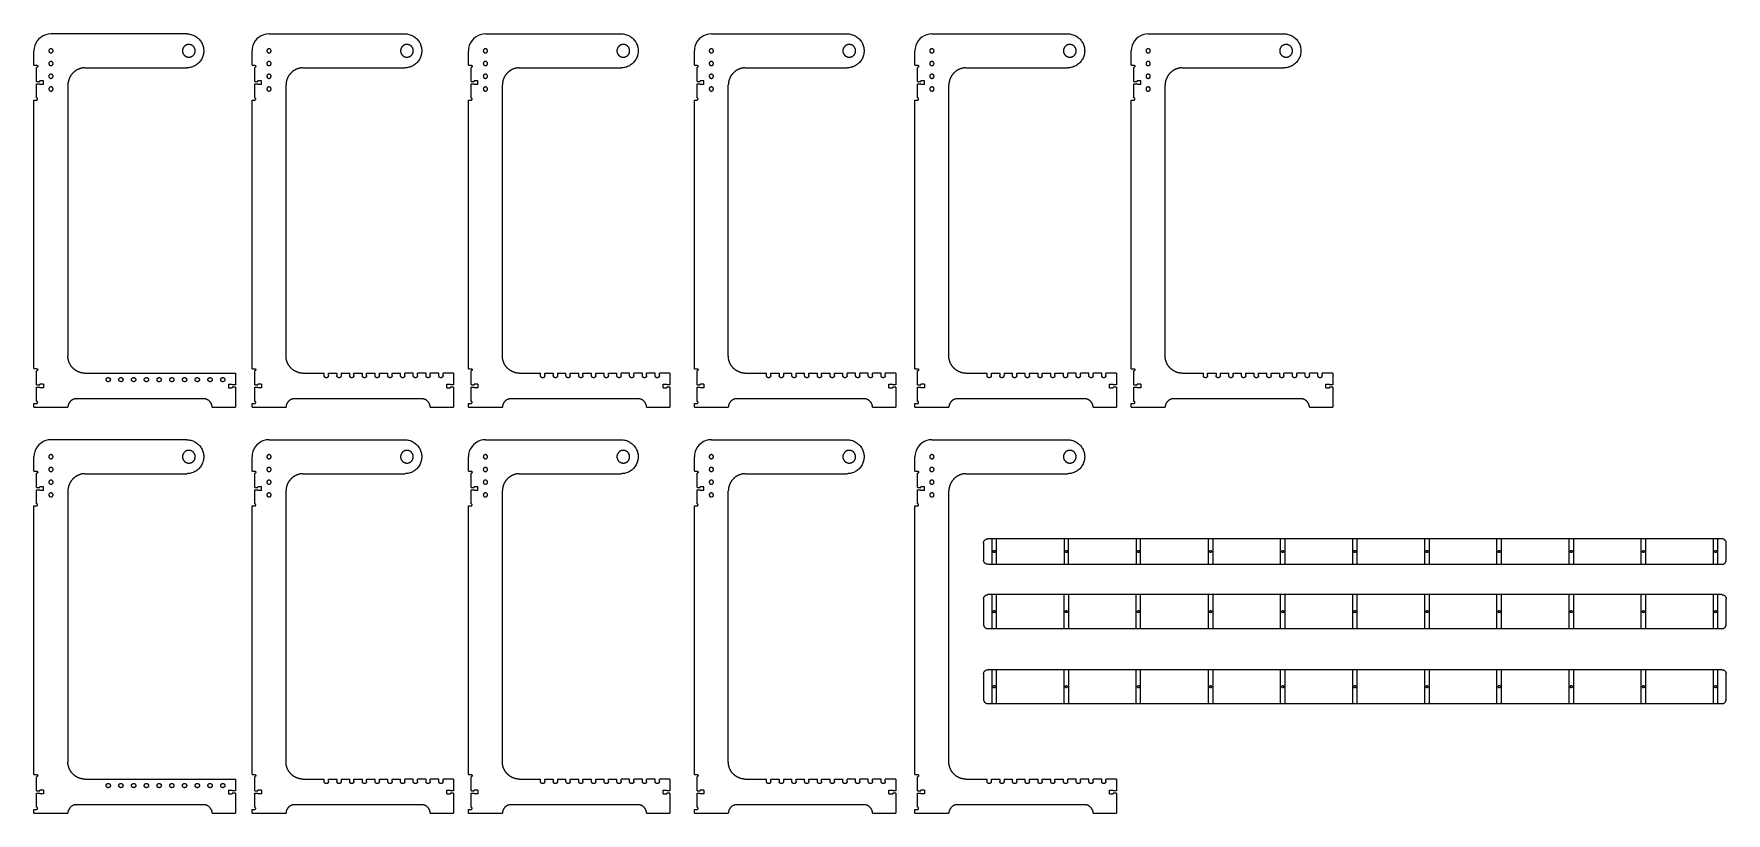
# Model space of a CAD drawing. Extents: x -100 to 100, y -46 to 46.
import ezdxf

# ---------------------------------------------------------------- set-up
doc = ezdxf.new("R2010")
doc.units = 0
doc.header["$MEASUREMENT"] = 0
doc.layers.get('0').update_dxf_attribs({"linetype": 'CONTINUOUS'})

msp = doc.modelspace()

# ---------------------------------------------------------------- linework, layer by layer
for p, q in [((-98, 45.89), (-98.31, 45.82)), ((-97.69, 45.92), (-98, 45.89)), ((-81.69, 45.92), (-97.69, 45.92)), ((-81.69, 45.92), (-81.56, 45.91)), ((-81.56, 45.91), (-81.44, 45.9)), ((-81.44, 45.9), (-81.31, 45.88)), ((-81.31, 45.88), (-81.19, 45.85)), ((-72.31, 45.89), (-72.61, 45.82)), ((-71.99, 45.92), (-72.31, 45.89)), ((-71.99, 45.92), (-55.99, 45.92)), ((-55.99, 45.92), (-55.87, 45.91)), ((-55.87, 45.91), (-55.74, 45.9)), ((-55.74, 45.9), (-55.62, 45.88)), ((-55.62, 45.88), (-55.5, 45.85)), ((-46.81, 45.89), (-47.11, 45.82)), ((-46.5, 45.92), (-46.81, 45.89)), ((-46.5, 45.92), (-30.5, 45.92)), ((-30.5, 45.92), (-30.37, 45.91)), ((-30.37, 45.91), (-30.25, 45.9)), ((-30.25, 45.9), (-30.12, 45.88)), ((-30.12, 45.88), (-30, 45.85)), ((-20.19, 45.89), (-20.49, 45.82)), ((-19.87, 45.92), (-20.19, 45.89)), ((-19.87, 45.92), (-3.87, 45.92)), ((-3.87, 45.92), (-3.75, 45.91)), ((-3.75, 45.91), (-3.62, 45.9)), ((-3.62, 45.9), (-3.5, 45.88)), ((-3.5, 45.88), (-3.38, 45.85)), ((5.8, 45.89), (5.5, 45.82)), ((6.12, 45.92), (5.8, 45.89)), ((6.12, 45.92), (22.12, 45.92)), ((22.12, 45.92), (22.24, 45.91)), ((22.24, 45.91), (22.37, 45.9)), ((22.37, 45.9), (22.49, 45.88)), ((22.49, 45.88), (22.61, 45.85)), ((31.29, 45.89), (30.98, 45.82)), ((31.6, 45.92), (31.29, 45.89)), ((31.6, 45.92), (47.6, 45.92)), ((47.6, 45.92), (47.73, 45.91)), ((47.73, 45.91), (47.85, 45.9)), ((47.85, 45.9), (47.97, 45.88)), ((47.97, 45.88), (48.1, 45.85)), ((-99.66, 44.23), (-99.69, 43.92)), ((-99.69, 42.22), (-99.69, 43.92)), ((-99.59, 44.54), (-99.66, 44.23)), ((-99.47, 44.83), (-99.59, 44.54)), ((-99.31, 45.09), (-99.47, 44.83)), ((-99.1, 45.33), (-99.31, 45.09)), ((-98.86, 45.54), (-99.1, 45.33)), ((-98.6, 45.7), (-98.86, 45.54)), ((-98.31, 45.82), (-98.6, 45.7)), ((-97.93, 43.99), (-97.94, 43.96)), ((-97.94, 43.96), (-97.94, 43.92)), ((-97.94, 43.92), (-97.94, 43.88)), ((-97.94, 43.88), (-97.93, 43.84)), ((-97.91, 44.03), (-97.93, 43.99)), ((-97.89, 44.06), (-97.91, 44.03)), ((-97.87, 44.09), (-97.89, 44.06)), ((-97.84, 44.12), (-97.87, 44.09)), ((-97.8, 44.14), (-97.84, 44.12)), ((-97.77, 44.16), (-97.8, 44.14)), ((-97.73, 44.16), (-97.77, 44.16)), ((-97.69, 44.17), (-97.73, 44.16)), ((-97.65, 44.16), (-97.69, 44.17)), ((-97.61, 44.16), (-97.65, 44.16)), ((-97.58, 44.14), (-97.61, 44.16)), ((-97.54, 44.12), (-97.58, 44.14)), ((-97.51, 44.09), (-97.54, 44.12)), ((-97.49, 44.06), (-97.51, 44.09)), ((-97.47, 44.03), (-97.49, 44.06)), ((-97.45, 43.99), (-97.47, 44.03)), ((-97.44, 43.96), (-97.45, 43.99)), ((-97.45, 43.84), (-97.44, 43.88)), ((-97.44, 43.92), (-97.44, 43.96)), ((-97.44, 43.88), (-97.44, 43.92)), ((-82.18, 44.01), (-82.19, 43.99)), ((-82.19, 43.99), (-82.19, 43.96)), ((-82.19, 43.96), (-82.19, 43.94)), ((-82.19, 43.94), (-82.19, 43.92)), ((-82.19, 43.92), (-82.19, 43.89)), ((-82.19, 43.89), (-82.19, 43.87)), ((-82.17, 44.08), (-82.18, 44.06)), ((-82.18, 44.06), (-82.18, 44.03)), ((-82.18, 44.03), (-82.18, 44.01)), ((-82.16, 44.1), (-82.17, 44.08)), ((-82.15, 44.15), (-82.16, 44.13)), ((-82.16, 44.13), (-82.16, 44.1)), ((-82.14, 44.17), (-82.15, 44.15)), ((-82.13, 44.21), (-82.14, 44.19)), ((-82.14, 44.19), (-82.14, 44.17)), ((-82.12, 44.24), (-82.13, 44.21)), ((-82.11, 44.26), (-82.12, 44.24)), ((-82.1, 44.28), (-82.11, 44.26)), ((-82.08, 44.3), (-82.1, 44.28)), ((-82.07, 44.32), (-82.08, 44.3)), ((-82.06, 44.34), (-82.07, 44.32)), ((-82.05, 44.36), (-82.06, 44.34)), ((-82.03, 44.38), (-82.05, 44.36)), ((-82.02, 44.39), (-82.03, 44.38)), ((-82, 44.41), (-82.02, 44.39)), ((-81.99, 44.43), (-82, 44.41)), ((-81.97, 44.45), (-81.99, 44.43)), ((-81.95, 44.46), (-81.97, 44.45)), ((-81.93, 44.48), (-81.95, 44.46)), ((-81.92, 44.49), (-81.93, 44.48)), ((-81.9, 44.51), (-81.92, 44.49)), ((-81.88, 44.52), (-81.9, 44.51)), ((-81.86, 44.54), (-81.88, 44.52)), ((-81.84, 44.55), (-81.86, 44.54)), ((-81.82, 44.56), (-81.84, 44.55)), ((-81.8, 44.57), (-81.82, 44.56)), ((-81.78, 44.59), (-81.8, 44.57)), ((-81.76, 44.6), (-81.78, 44.59)), ((-81.74, 44.61), (-81.76, 44.6)), ((-81.71, 44.61), (-81.74, 44.61)), ((-81.69, 44.62), (-81.71, 44.61)), ((-81.67, 44.63), (-81.69, 44.62)), ((-81.65, 44.64), (-81.67, 44.63)), ((-81.62, 44.64), (-81.65, 44.64)), ((-81.6, 44.65), (-81.62, 44.64)), ((-81.58, 44.65), (-81.6, 44.65)), ((-81.56, 44.66), (-81.58, 44.65)), ((-81.53, 44.66), (-81.56, 44.66)), ((-81.51, 44.66), (-81.53, 44.66)), ((-81.49, 44.67), (-81.51, 44.66)), ((-81.46, 44.67), (-81.49, 44.67)), ((-81.44, 44.67), (-81.46, 44.67)), ((-81.41, 44.67), (-81.44, 44.67)), ((-81.39, 44.67), (-81.41, 44.67)), ((-81.37, 44.66), (-81.39, 44.67)), ((-81.34, 44.66), (-81.37, 44.66)), ((-81.32, 44.66), (-81.34, 44.66)), ((-81.3, 44.65), (-81.32, 44.66)), ((-81.27, 44.65), (-81.3, 44.65)), ((-81.25, 44.64), (-81.27, 44.65)), ((-81.23, 44.64), (-81.25, 44.64)), ((-81.21, 44.63), (-81.23, 44.64)), ((-81.18, 44.62), (-81.21, 44.63)), ((-81.19, 45.85), (-81.07, 45.82)), ((-81.16, 44.61), (-81.18, 44.62)), ((-81.14, 44.61), (-81.16, 44.61)), ((-81.12, 44.6), (-81.14, 44.61)), ((-81.1, 44.59), (-81.12, 44.6)), ((-81.08, 44.57), (-81.1, 44.59)), ((-81.06, 44.56), (-81.08, 44.57)), ((-81.07, 45.82), (-80.95, 45.78)), ((-81.04, 44.55), (-81.06, 44.56)), ((-81.02, 44.54), (-81.04, 44.55)), ((-81, 44.52), (-81.02, 44.54)), ((-80.98, 44.51), (-81, 44.52)), ((-80.96, 44.49), (-80.98, 44.51)), ((-80.94, 44.48), (-80.96, 44.49)), ((-80.95, 45.78), (-80.84, 45.73)), ((-80.93, 44.46), (-80.94, 44.48)), ((-80.91, 44.45), (-80.93, 44.46)), ((-80.89, 44.43), (-80.91, 44.45)), ((-80.88, 44.41), (-80.89, 44.43)), ((-80.86, 44.39), (-80.88, 44.41)), ((-80.85, 44.38), (-80.86, 44.39)), ((-80.83, 44.36), (-80.85, 44.38)), ((-80.84, 45.73), (-80.72, 45.67)), ((-80.82, 44.34), (-80.83, 44.36)), ((-80.81, 44.32), (-80.82, 44.34)), ((-80.79, 44.3), (-80.81, 44.32)), ((-80.78, 44.28), (-80.79, 44.3)), ((-80.77, 44.26), (-80.78, 44.28)), ((-80.76, 44.24), (-80.77, 44.26)), ((-80.75, 44.21), (-80.76, 44.24)), ((-80.74, 44.19), (-80.75, 44.21)), ((-80.73, 44.17), (-80.74, 44.19)), ((-80.73, 44.15), (-80.73, 44.17)), ((-80.72, 44.13), (-80.73, 44.15)), ((-80.72, 45.67), (-80.62, 45.61)), ((-80.71, 44.1), (-80.72, 44.13)), ((-80.71, 44.08), (-80.71, 44.1)), ((-80.7, 44.06), (-80.71, 44.08)), ((-80.7, 44.03), (-80.7, 44.06)), ((-80.69, 44.01), (-80.7, 44.03)), ((-80.69, 43.99), (-80.69, 44.01)), ((-80.69, 43.96), (-80.69, 43.99)), ((-80.69, 43.94), (-80.69, 43.96)), ((-80.69, 43.92), (-80.69, 43.94)), ((-80.69, 43.89), (-80.69, 43.92)), ((-80.69, 43.87), (-80.69, 43.89)), ((-80.62, 45.61), (-80.51, 45.53)), ((-80.51, 45.53), (-80.41, 45.46)), ((-80.41, 45.46), (-80.32, 45.37)), ((-80.32, 45.37), (-80.23, 45.29)), ((-80.23, 45.29), (-80.15, 45.19)), ((-80.15, 45.19), (-80.07, 45.09)), ((-80.07, 45.09), (-80, 44.99)), ((-80, 44.99), (-79.94, 44.88)), ((-79.94, 44.88), (-79.88, 44.77)), ((-79.88, 44.77), (-79.83, 44.65)), ((-79.83, 44.65), (-79.79, 44.53)), ((-79.79, 44.53), (-79.75, 44.41)), ((-79.75, 44.41), (-79.72, 44.29)), ((-79.72, 44.29), (-79.7, 44.17)), ((-79.7, 44.17), (-79.69, 44.04)), ((-79.69, 44.04), (-79.69, 43.92)), ((-79.69, 43.92), (-79.69, 43.79)), ((-73.97, 44.23), (-73.99, 43.92)), ((-73.99, 42.22), (-73.99, 43.92)), ((-73.9, 44.53), (-73.97, 44.23)), ((-73.77, 44.82), (-73.9, 44.53)), ((-73.61, 45.09), (-73.77, 44.82)), ((-73.41, 45.33), (-73.61, 45.09)), ((-73.17, 45.53), (-73.41, 45.33)), ((-72.9, 45.7), (-73.17, 45.53)), ((-72.61, 45.82), (-72.9, 45.7)), ((-72.23, 43.99), (-72.24, 43.96)), ((-72.24, 43.96), (-72.24, 43.92)), ((-72.24, 43.92), (-72.24, 43.88)), ((-72.24, 43.88), (-72.23, 43.84)), ((-72.22, 44.03), (-72.23, 43.99)), ((-72.2, 44.06), (-72.22, 44.03)), ((-72.17, 44.09), (-72.2, 44.06)), ((-72.14, 44.12), (-72.17, 44.09)), ((-72.11, 44.14), (-72.14, 44.12)), ((-72.07, 44.15), (-72.11, 44.14)), ((-72.03, 44.16), (-72.07, 44.15)), ((-71.99, 44.17), (-72.03, 44.16)), ((-71.95, 44.16), (-71.99, 44.17)), ((-71.92, 44.15), (-71.95, 44.16)), ((-71.88, 44.14), (-71.92, 44.15)), ((-71.85, 44.12), (-71.88, 44.14)), ((-71.82, 44.09), (-71.85, 44.12)), ((-71.79, 44.06), (-71.82, 44.09)), ((-71.77, 44.03), (-71.79, 44.06)), ((-71.76, 43.99), (-71.77, 44.03)), ((-71.75, 43.96), (-71.76, 43.99)), ((-71.76, 43.84), (-71.75, 43.88)), ((-71.74, 43.92), (-71.75, 43.96)), ((-71.75, 43.88), (-71.74, 43.92)), ((-56.48, 44.03), (-56.49, 44.01)), ((-56.49, 44.01), (-56.49, 43.99)), ((-56.49, 43.99), (-56.49, 43.96)), ((-56.49, 43.96), (-56.49, 43.94)), ((-56.49, 43.94), (-56.49, 43.92)), ((-56.49, 43.92), (-56.49, 43.89)), ((-56.49, 43.89), (-56.49, 43.87)), ((-56.47, 44.08), (-56.48, 44.06)), ((-56.48, 44.06), (-56.48, 44.03)), ((-56.46, 44.13), (-56.47, 44.1)), ((-56.47, 44.1), (-56.47, 44.08)), ((-56.45, 44.17), (-56.46, 44.15)), ((-56.46, 44.15), (-56.46, 44.13)), ((-56.44, 44.19), (-56.45, 44.17)), ((-56.43, 44.21), (-56.44, 44.19)), ((-56.42, 44.24), (-56.43, 44.21)), ((-56.41, 44.26), (-56.42, 44.24)), ((-56.4, 44.28), (-56.41, 44.26)), ((-56.39, 44.3), (-56.4, 44.28)), ((-56.38, 44.32), (-56.39, 44.3)), ((-56.36, 44.34), (-56.38, 44.32)), ((-56.35, 44.36), (-56.36, 44.34)), ((-56.34, 44.38), (-56.35, 44.36)), ((-56.32, 44.39), (-56.34, 44.38)), ((-56.31, 44.41), (-56.32, 44.39)), ((-56.29, 44.43), (-56.31, 44.41)), ((-56.27, 44.45), (-56.29, 44.43)), ((-56.26, 44.46), (-56.27, 44.45)), ((-56.24, 44.48), (-56.26, 44.46)), ((-56.22, 44.49), (-56.24, 44.48)), ((-56.2, 44.51), (-56.22, 44.49)), ((-56.18, 44.52), (-56.2, 44.51)), ((-56.16, 44.54), (-56.18, 44.52)), ((-56.14, 44.55), (-56.16, 44.54)), ((-56.12, 44.56), (-56.14, 44.55)), ((-56.1, 44.57), (-56.12, 44.56)), ((-56.08, 44.59), (-56.1, 44.57)), ((-56.06, 44.6), (-56.08, 44.59)), ((-56.04, 44.61), (-56.06, 44.6)), ((-56.02, 44.61), (-56.04, 44.61)), ((-56, 44.62), (-56.02, 44.61)), ((-55.97, 44.63), (-56, 44.62)), ((-55.95, 44.64), (-55.97, 44.63)), ((-55.93, 44.64), (-55.95, 44.64)), ((-55.91, 44.65), (-55.93, 44.64)), ((-55.88, 44.65), (-55.91, 44.65)), ((-55.86, 44.66), (-55.88, 44.65)), ((-55.84, 44.66), (-55.86, 44.66)), ((-55.81, 44.66), (-55.84, 44.66)), ((-55.79, 44.67), (-55.81, 44.66)), ((-55.77, 44.67), (-55.79, 44.67)), ((-55.74, 44.67), (-55.77, 44.67)), ((-55.72, 44.67), (-55.74, 44.67)), ((-55.7, 44.67), (-55.72, 44.67)), ((-55.67, 44.66), (-55.7, 44.67)), ((-55.65, 44.66), (-55.67, 44.66)), ((-55.63, 44.66), (-55.65, 44.66)), ((-55.6, 44.65), (-55.63, 44.66)), ((-55.58, 44.65), (-55.6, 44.65)), ((-55.56, 44.64), (-55.58, 44.65)), ((-55.53, 44.64), (-55.56, 44.64)), ((-55.51, 44.63), (-55.53, 44.64)), ((-55.49, 44.62), (-55.51, 44.63)), ((-55.5, 45.85), (-55.37, 45.82)), ((-55.47, 44.61), (-55.49, 44.62)), ((-55.45, 44.61), (-55.47, 44.61)), ((-55.42, 44.6), (-55.45, 44.61)), ((-55.4, 44.59), (-55.42, 44.6)), ((-55.38, 44.57), (-55.4, 44.59)), ((-55.36, 44.56), (-55.38, 44.57)), ((-55.37, 45.82), (-55.26, 45.78)), ((-55.34, 44.55), (-55.36, 44.56)), ((-55.32, 44.54), (-55.34, 44.55)), ((-55.3, 44.52), (-55.32, 44.54)), ((-55.28, 44.51), (-55.3, 44.52)), ((-55.26, 44.49), (-55.28, 44.51)), ((-55.26, 45.78), (-55.14, 45.73)), ((-55.25, 44.48), (-55.26, 44.49)), ((-55.23, 44.46), (-55.25, 44.48)), ((-55.21, 44.45), (-55.23, 44.46)), ((-55.2, 44.43), (-55.21, 44.45)), ((-55.18, 44.41), (-55.2, 44.43)), ((-55.16, 44.39), (-55.18, 44.41)), ((-55.15, 44.38), (-55.16, 44.39)), ((-55.14, 44.36), (-55.15, 44.38)), ((-55.14, 45.73), (-55.03, 45.67)), ((-55.12, 44.34), (-55.14, 44.36)), ((-55.11, 44.32), (-55.12, 44.34)), ((-55.1, 44.3), (-55.11, 44.32)), ((-55.09, 44.28), (-55.1, 44.3)), ((-55.07, 44.26), (-55.09, 44.28)), ((-55.06, 44.24), (-55.07, 44.26)), ((-55.05, 44.21), (-55.06, 44.24)), ((-55.05, 44.19), (-55.05, 44.21)), ((-55.04, 44.17), (-55.05, 44.19)), ((-55.03, 44.15), (-55.04, 44.17)), ((-55.03, 45.67), (-54.92, 45.61)), ((-55.02, 44.13), (-55.03, 44.15)), ((-55.02, 44.1), (-55.02, 44.13)), ((-55.01, 44.08), (-55.02, 44.1)), ((-55.01, 44.06), (-55.01, 44.08)), ((-55, 44.03), (-55.01, 44.06)), ((-55, 44.01), (-55, 44.03)), ((-55, 43.99), (-55, 44.01)), ((-54.99, 43.96), (-55, 43.99)), ((-54.99, 43.94), (-54.99, 43.96)), ((-54.99, 43.92), (-54.99, 43.94)), ((-54.99, 43.89), (-54.99, 43.92)), ((-54.99, 43.87), (-54.99, 43.89)), ((-54.92, 45.61), (-54.82, 45.54)), ((-54.82, 45.54), (-54.72, 45.46)), ((-54.72, 45.46), (-54.62, 45.37)), ((-54.62, 45.37), (-54.53, 45.29)), ((-54.53, 45.29), (-54.45, 45.19)), ((-54.45, 45.19), (-54.37, 45.09)), ((-54.37, 45.09), (-54.3, 44.99)), ((-54.3, 44.99), (-54.24, 44.88)), ((-54.24, 44.88), (-54.18, 44.77)), ((-54.18, 44.77), (-54.13, 44.65)), ((-54.13, 44.65), (-54.09, 44.54)), ((-54.09, 44.54), (-54.06, 44.41)), ((-54.06, 44.41), (-54.03, 44.29)), ((-54.03, 44.29), (-54.01, 44.17)), ((-54.01, 44.17), (-54, 44.04)), ((-54, 44.04), (-53.99, 43.92)), ((-53.99, 43.92), (-54, 43.79)), ((-48.47, 44.23), (-48.5, 43.92)), ((-48.5, 42.22), (-48.5, 43.92)), ((-48.4, 44.53), (-48.47, 44.23)), ((-48.28, 44.82), (-48.4, 44.53)), ((-48.11, 45.09), (-48.28, 44.82)), ((-47.91, 45.33), (-48.11, 45.09)), ((-47.67, 45.53), (-47.91, 45.33)), ((-47.4, 45.7), (-47.67, 45.53)), ((-47.11, 45.82), (-47.4, 45.7)), ((-46.74, 43.96), (-46.75, 43.92)), ((-46.75, 43.92), (-46.74, 43.88)), ((-46.73, 43.99), (-46.74, 43.96)), ((-46.74, 43.88), (-46.73, 43.84)), ((-46.72, 44.03), (-46.73, 43.99)), ((-46.7, 44.06), (-46.72, 44.03)), ((-46.67, 44.09), (-46.7, 44.06)), ((-46.64, 44.12), (-46.67, 44.09)), ((-46.61, 44.14), (-46.64, 44.12)), ((-46.57, 44.15), (-46.61, 44.14)), ((-46.54, 44.16), (-46.57, 44.15)), ((-46.5, 44.17), (-46.54, 44.16)), ((-46.46, 44.16), (-46.5, 44.17)), ((-46.42, 44.15), (-46.46, 44.16)), ((-46.38, 44.14), (-46.42, 44.15)), ((-46.35, 44.12), (-46.38, 44.14)), ((-46.32, 44.09), (-46.35, 44.12)), ((-46.29, 44.06), (-46.32, 44.09)), ((-46.27, 44.03), (-46.29, 44.06)), ((-46.26, 43.99), (-46.27, 44.03)), ((-46.25, 43.96), (-46.26, 43.99)), ((-46.26, 43.84), (-46.25, 43.88)), ((-46.25, 43.92), (-46.25, 43.96)), ((-46.25, 43.88), (-46.25, 43.92)), ((-30.99, 43.99), (-31, 43.96)), ((-31, 43.96), (-31, 43.94)), ((-31, 43.94), (-31, 43.92)), ((-31, 43.92), (-31, 43.89)), ((-31, 43.89), (-31, 43.87)), ((-30.98, 44.06), (-30.99, 44.03)), ((-30.99, 44.03), (-30.99, 44.01)), ((-30.99, 44.01), (-30.99, 43.99)), ((-30.97, 44.1), (-30.98, 44.08)), ((-30.98, 44.08), (-30.98, 44.06)), ((-30.96, 44.15), (-30.97, 44.13)), ((-30.97, 44.13), (-30.97, 44.1)), ((-30.95, 44.17), (-30.96, 44.15)), ((-30.94, 44.19), (-30.95, 44.17)), ((-30.93, 44.24), (-30.94, 44.21)), ((-30.94, 44.21), (-30.94, 44.19)), ((-30.92, 44.26), (-30.93, 44.24)), ((-30.9, 44.28), (-30.92, 44.26)), ((-30.89, 44.3), (-30.9, 44.28)), ((-30.88, 44.32), (-30.89, 44.3)), ((-30.87, 44.34), (-30.88, 44.32)), ((-30.85, 44.36), (-30.87, 44.34)), ((-30.84, 44.38), (-30.85, 44.36)), ((-30.82, 44.39), (-30.84, 44.38)), ((-30.81, 44.41), (-30.82, 44.39)), ((-30.79, 44.43), (-30.81, 44.41)), ((-30.78, 44.45), (-30.79, 44.43)), ((-30.76, 44.46), (-30.78, 44.45)), ((-30.74, 44.48), (-30.76, 44.46)), ((-30.72, 44.49), (-30.74, 44.48)), ((-30.71, 44.51), (-30.72, 44.49)), ((-30.69, 44.52), (-30.71, 44.51)), ((-30.67, 44.54), (-30.69, 44.52)), ((-30.65, 44.55), (-30.67, 44.54)), ((-30.63, 44.56), (-30.65, 44.55)), ((-30.61, 44.57), (-30.63, 44.56)), ((-30.59, 44.59), (-30.61, 44.57)), ((-30.57, 44.6), (-30.59, 44.59)), ((-30.54, 44.61), (-30.57, 44.6)), ((-30.52, 44.61), (-30.54, 44.61)), ((-30.5, 44.62), (-30.52, 44.61)), ((-30.48, 44.63), (-30.5, 44.62)), ((-30.46, 44.64), (-30.48, 44.63)), ((-30.43, 44.64), (-30.46, 44.64)), ((-30.41, 44.65), (-30.43, 44.64)), ((-30.39, 44.65), (-30.41, 44.65)), ((-30.36, 44.66), (-30.39, 44.65)), ((-30.34, 44.66), (-30.36, 44.66)), ((-30.32, 44.66), (-30.34, 44.66)), ((-30.29, 44.67), (-30.32, 44.66)), ((-30.27, 44.67), (-30.29, 44.67)), ((-30.25, 44.67), (-30.27, 44.67)), ((-30.22, 44.67), (-30.25, 44.67)), ((-30.2, 44.67), (-30.22, 44.67)), ((-30.18, 44.66), (-30.2, 44.67)), ((-30.15, 44.66), (-30.18, 44.66)), ((-30.13, 44.66), (-30.15, 44.66)), ((-30.11, 44.65), (-30.13, 44.66)), ((-30.08, 44.65), (-30.11, 44.65)), ((-30.06, 44.64), (-30.08, 44.65)), ((-30.04, 44.64), (-30.06, 44.64)), ((-30.02, 44.63), (-30.04, 44.64)), ((-29.99, 44.62), (-30.02, 44.63)), ((-30, 45.85), (-29.88, 45.82)), ((-29.97, 44.61), (-29.99, 44.62)), ((-29.95, 44.61), (-29.97, 44.61)), ((-29.93, 44.6), (-29.95, 44.61)), ((-29.91, 44.59), (-29.93, 44.6)), ((-29.89, 44.57), (-29.91, 44.59)), ((-29.87, 44.56), (-29.89, 44.57)), ((-29.88, 45.82), (-29.76, 45.78)), ((-29.84, 44.55), (-29.87, 44.56)), ((-29.83, 44.54), (-29.84, 44.55)), ((-29.81, 44.52), (-29.83, 44.54)), ((-29.79, 44.51), (-29.81, 44.52)), ((-29.77, 44.49), (-29.79, 44.51)), ((-29.75, 44.48), (-29.77, 44.49)), ((-29.76, 45.78), (-29.65, 45.73)), ((-29.73, 44.46), (-29.75, 44.48)), ((-29.72, 44.45), (-29.73, 44.46)), ((-29.7, 44.43), (-29.72, 44.45)), ((-29.68, 44.41), (-29.7, 44.43)), ((-29.67, 44.39), (-29.68, 44.41)), ((-29.65, 44.38), (-29.67, 44.39)), ((-29.65, 45.73), (-29.53, 45.67)), ((-29.64, 44.36), (-29.65, 44.38)), ((-29.63, 44.34), (-29.64, 44.36)), ((-29.61, 44.32), (-29.63, 44.34)), ((-29.6, 44.3), (-29.61, 44.32)), ((-29.59, 44.28), (-29.6, 44.3)), ((-29.58, 44.26), (-29.59, 44.28)), ((-29.57, 44.24), (-29.58, 44.26)), ((-29.56, 44.21), (-29.57, 44.24)), ((-29.55, 44.19), (-29.56, 44.21)), ((-29.54, 44.17), (-29.55, 44.19)), ((-29.53, 44.15), (-29.54, 44.17)), ((-29.53, 45.67), (-29.43, 45.61)), ((-29.53, 44.13), (-29.53, 44.15)), ((-29.52, 44.1), (-29.53, 44.13)), ((-29.51, 44.08), (-29.52, 44.1)), ((-29.51, 44.06), (-29.51, 44.08)), ((-29.51, 44.03), (-29.51, 44.06)), ((-29.5, 44.01), (-29.51, 44.03)), ((-29.5, 43.99), (-29.5, 44.01)), ((-29.5, 43.96), (-29.5, 43.99)), ((-29.5, 43.94), (-29.5, 43.96)), ((-29.5, 43.92), (-29.5, 43.94)), ((-29.5, 43.89), (-29.5, 43.92)), ((-29.5, 43.87), (-29.5, 43.89)), ((-29.43, 45.61), (-29.32, 45.54)), ((-29.32, 45.54), (-29.22, 45.46)), ((-29.22, 45.46), (-29.13, 45.37)), ((-29.13, 45.37), (-29.04, 45.29)), ((-29.04, 45.29), (-28.96, 45.19)), ((-28.96, 45.19), (-28.88, 45.09)), ((-28.88, 45.09), (-28.81, 44.99)), ((-28.81, 44.99), (-28.74, 44.88)), ((-28.74, 44.88), (-28.69, 44.77)), ((-28.69, 44.77), (-28.64, 44.65)), ((-28.64, 44.65), (-28.59, 44.54)), ((-28.59, 44.54), (-28.56, 44.41)), ((-28.56, 44.41), (-28.53, 44.29)), ((-28.53, 44.29), (-28.51, 44.17)), ((-28.51, 44.17), (-28.5, 44.04)), ((-28.5, 44.04), (-28.5, 43.92)), ((-28.5, 43.92), (-28.5, 43.79)), ((-21.85, 44.23), (-21.87, 43.92)), ((-21.87, 42.22), (-21.87, 43.92)), ((-21.78, 44.53), (-21.85, 44.23)), ((-21.66, 44.82), (-21.78, 44.53)), ((-21.49, 45.09), (-21.66, 44.82)), ((-21.29, 45.33), (-21.49, 45.09)), ((-21.05, 45.53), (-21.29, 45.33)), ((-20.78, 45.7), (-21.05, 45.53)), ((-20.49, 45.82), (-20.78, 45.7)), ((-20.11, 43.99), (-20.12, 43.96)), ((-20.12, 43.96), (-20.12, 43.92)), ((-20.12, 43.92), (-20.12, 43.88)), ((-20.12, 43.88), (-20.11, 43.84)), ((-20.1, 44.03), (-20.11, 43.99)), ((-20.08, 44.06), (-20.1, 44.03)), ((-20.05, 44.09), (-20.08, 44.06)), ((-20.02, 44.12), (-20.05, 44.09)), ((-19.99, 44.14), (-20.02, 44.12)), ((-19.95, 44.15), (-19.99, 44.14)), ((-19.91, 44.16), (-19.95, 44.15)), ((-19.87, 44.17), (-19.91, 44.16)), ((-19.83, 44.16), (-19.87, 44.17)), ((-19.8, 44.15), (-19.83, 44.16)), ((-19.76, 44.14), (-19.8, 44.15)), ((-19.73, 44.12), (-19.76, 44.14)), ((-19.7, 44.09), (-19.73, 44.12)), ((-19.67, 44.06), (-19.7, 44.09)), ((-19.65, 44.03), (-19.67, 44.06)), ((-19.64, 43.99), (-19.65, 44.03)), ((-19.63, 43.96), (-19.64, 43.99)), ((-19.64, 43.84), (-19.63, 43.88)), ((-19.62, 43.92), (-19.63, 43.96)), ((-19.63, 43.88), (-19.62, 43.92)), ((-4.36, 44.03), (-4.37, 44.01)), ((-4.37, 44.01), (-4.37, 43.99)), ((-4.37, 43.99), (-4.37, 43.96)), ((-4.37, 43.96), (-4.37, 43.94)), ((-4.37, 43.94), (-4.37, 43.92)), ((-4.37, 43.92), (-4.37, 43.89)), ((-4.37, 43.89), (-4.37, 43.87)), ((-4.35, 44.1), (-4.36, 44.08)), ((-4.36, 44.08), (-4.36, 44.06)), ((-4.36, 44.06), (-4.36, 44.03)), ((-4.34, 44.13), (-4.35, 44.1)), ((-4.33, 44.17), (-4.34, 44.15)), ((-4.34, 44.15), (-4.34, 44.13)), ((-4.32, 44.19), (-4.33, 44.17)), ((-4.31, 44.21), (-4.32, 44.19)), ((-4.3, 44.24), (-4.31, 44.21)), ((-4.29, 44.26), (-4.3, 44.24)), ((-4.28, 44.28), (-4.29, 44.26)), ((-4.27, 44.3), (-4.28, 44.28)), ((-4.26, 44.32), (-4.27, 44.3)), ((-4.24, 44.34), (-4.26, 44.32)), ((-4.23, 44.36), (-4.24, 44.34)), ((-4.22, 44.38), (-4.23, 44.36)), ((-4.2, 44.39), (-4.22, 44.38)), ((-4.19, 44.41), (-4.2, 44.39)), ((-4.17, 44.43), (-4.19, 44.41)), ((-4.15, 44.45), (-4.17, 44.43)), ((-4.14, 44.46), (-4.15, 44.45)), ((-4.12, 44.48), (-4.14, 44.46)), ((-4.1, 44.49), (-4.12, 44.48)), ((-4.08, 44.51), (-4.1, 44.49)), ((-4.06, 44.52), (-4.08, 44.51)), ((-4.05, 44.54), (-4.06, 44.52)), ((-4.03, 44.55), (-4.05, 44.54)), ((-4.01, 44.56), (-4.03, 44.55)), ((-3.99, 44.57), (-4.01, 44.56)), ((-3.96, 44.59), (-3.99, 44.57)), ((-3.94, 44.6), (-3.96, 44.59)), ((-3.92, 44.61), (-3.94, 44.6)), ((-3.9, 44.61), (-3.92, 44.61)), ((-3.88, 44.62), (-3.9, 44.61)), ((-3.86, 44.63), (-3.88, 44.62)), ((-3.83, 44.64), (-3.86, 44.63)), ((-3.81, 44.64), (-3.83, 44.64)), ((-3.79, 44.65), (-3.81, 44.64)), ((-3.76, 44.65), (-3.79, 44.65)), ((-3.74, 44.66), (-3.76, 44.65)), ((-3.72, 44.66), (-3.74, 44.66)), ((-3.69, 44.66), (-3.72, 44.66)), ((-3.67, 44.67), (-3.69, 44.66)), ((-3.65, 44.67), (-3.67, 44.67)), ((-3.62, 44.67), (-3.65, 44.67)), ((-3.6, 44.67), (-3.62, 44.67)), ((-3.58, 44.67), (-3.6, 44.67)), ((-3.55, 44.66), (-3.58, 44.67)), ((-3.53, 44.66), (-3.55, 44.66)), ((-3.51, 44.66), (-3.53, 44.66)), ((-3.48, 44.65), (-3.51, 44.66)), ((-3.46, 44.65), (-3.48, 44.65)), ((-3.44, 44.64), (-3.46, 44.65)), ((-3.41, 44.64), (-3.44, 44.64)), ((-3.39, 44.63), (-3.41, 44.64)), ((-3.37, 44.62), (-3.39, 44.63)), ((-3.38, 45.85), (-3.26, 45.82)), ((-3.35, 44.61), (-3.37, 44.62)), ((-3.33, 44.61), (-3.35, 44.61)), ((-3.3, 44.6), (-3.33, 44.61)), ((-3.28, 44.59), (-3.3, 44.6)), ((-3.26, 44.57), (-3.28, 44.59)), ((-3.26, 45.82), (-3.14, 45.78)), ((-3.24, 44.56), (-3.26, 44.57)), ((-3.22, 44.55), (-3.24, 44.56)), ((-3.2, 44.54), (-3.22, 44.55)), ((-3.18, 44.52), (-3.2, 44.54)), ((-3.16, 44.51), (-3.18, 44.52)), ((-3.15, 44.49), (-3.16, 44.51)), ((-3.13, 44.48), (-3.15, 44.49)), ((-3.14, 45.78), (-3.02, 45.73)), ((-3.11, 44.46), (-3.13, 44.48)), ((-3.09, 44.45), (-3.11, 44.46)), ((-3.08, 44.43), (-3.09, 44.45)), ((-3.06, 44.41), (-3.08, 44.43)), ((-3.05, 44.39), (-3.06, 44.41)), ((-3.03, 44.38), (-3.05, 44.39)), ((-3.02, 44.36), (-3.03, 44.38)), ((-3.02, 45.73), (-2.91, 45.67)), ((-3, 44.34), (-3.02, 44.36)), ((-2.99, 44.32), (-3, 44.34)), ((-2.98, 44.3), (-2.99, 44.32)), ((-2.97, 44.28), (-2.98, 44.3)), ((-2.96, 44.26), (-2.97, 44.28)), ((-2.95, 44.24), (-2.96, 44.26)), ((-2.94, 44.21), (-2.95, 44.24)), ((-2.93, 44.19), (-2.94, 44.21)), ((-2.92, 44.17), (-2.93, 44.19)), ((-2.91, 44.15), (-2.92, 44.17)), ((-2.91, 45.67), (-2.8, 45.61)), ((-2.9, 44.13), (-2.91, 44.15)), ((-2.9, 44.1), (-2.9, 44.13)), ((-2.89, 44.08), (-2.9, 44.1)), ((-2.89, 44.06), (-2.89, 44.08)), ((-2.88, 44.03), (-2.89, 44.06)), ((-2.88, 44.01), (-2.88, 44.03)), ((-2.88, 43.99), (-2.88, 44.01)), ((-2.88, 43.96), (-2.88, 43.99)), ((-2.87, 43.94), (-2.88, 43.96)), ((-2.88, 43.87), (-2.87, 43.89)), ((-2.87, 43.92), (-2.87, 43.94)), ((-2.87, 43.89), (-2.87, 43.92)), ((-2.8, 45.61), (-2.7, 45.54)), ((-2.7, 45.54), (-2.6, 45.46)), ((-2.6, 45.46), (-2.5, 45.37)), ((-2.5, 45.37), (-2.42, 45.29)), ((-2.42, 45.29), (-2.33, 45.19)), ((-2.33, 45.19), (-2.26, 45.09)), ((-2.26, 45.09), (-2.19, 44.99)), ((-2.19, 44.99), (-2.12, 44.88)), ((-2.12, 44.88), (-2.06, 44.77)), ((-2.06, 44.77), (-2.01, 44.65)), ((-2.01, 44.65), (-1.97, 44.54)), ((-1.97, 44.54), (-1.94, 44.41)), ((-1.94, 44.41), (-1.91, 44.29)), ((-1.91, 44.29), (-1.89, 44.17)), ((-1.89, 44.17), (-1.88, 44.04)), ((-1.88, 44.04), (-1.87, 43.92)), ((-1.87, 43.92), (-1.88, 43.79)), ((4.14, 44.23), (4.12, 43.92)), ((4.12, 42.22), (4.12, 43.92)), ((4.21, 44.53), (4.14, 44.23)), ((4.33, 44.82), (4.21, 44.53)), ((4.5, 45.09), (4.33, 44.82)), ((4.7, 45.33), (4.5, 45.09)), ((4.94, 45.53), (4.7, 45.33)), ((5.21, 45.7), (4.94, 45.53)), ((5.5, 45.82), (5.21, 45.7)), ((5.88, 43.99), (5.87, 43.96)), ((5.87, 43.96), (5.87, 43.92)), ((5.87, 43.92), (5.87, 43.88)), ((5.87, 43.88), (5.88, 43.84)), ((5.89, 44.03), (5.88, 43.99)), ((5.91, 44.06), (5.89, 44.03)), ((5.94, 44.09), (5.91, 44.06)), ((5.97, 44.12), (5.94, 44.09)), ((6, 44.14), (5.97, 44.12)), ((6.04, 44.15), (6, 44.14)), ((6.08, 44.16), (6.04, 44.15)), ((6.12, 44.17), (6.08, 44.16)), ((6.16, 44.16), (6.12, 44.17)), ((6.19, 44.15), (6.16, 44.16)), ((6.23, 44.14), (6.19, 44.15)), ((6.26, 44.12), (6.23, 44.14)), ((6.29, 44.09), (6.26, 44.12)), ((6.32, 44.06), (6.29, 44.09)), ((6.34, 44.03), (6.32, 44.06)), ((6.35, 43.99), (6.34, 44.03)), ((6.36, 43.96), (6.35, 43.99)), ((6.35, 43.84), (6.36, 43.88)), ((6.37, 43.92), (6.36, 43.96)), ((6.36, 43.88), (6.37, 43.92)), ((21.63, 44.03), (21.62, 44.01)), ((21.62, 44.01), (21.62, 43.99)), ((21.62, 43.99), (21.62, 43.96)), ((21.62, 43.96), (21.62, 43.94)), ((21.62, 43.94), (21.62, 43.92)), ((21.62, 43.92), (21.62, 43.89)), ((21.62, 43.89), (21.62, 43.87)), ((21.64, 44.1), (21.63, 44.08)), ((21.63, 44.08), (21.63, 44.06)), ((21.63, 44.06), (21.63, 44.03)), ((21.65, 44.13), (21.64, 44.1)), ((21.66, 44.17), (21.65, 44.15)), ((21.65, 44.15), (21.65, 44.13)), ((21.67, 44.19), (21.66, 44.17)), ((21.68, 44.21), (21.67, 44.19)), ((21.69, 44.24), (21.68, 44.21)), ((21.7, 44.26), (21.69, 44.24)), ((21.71, 44.28), (21.7, 44.26)), ((21.72, 44.3), (21.71, 44.28)), ((21.73, 44.32), (21.72, 44.3)), ((21.75, 44.34), (21.73, 44.32)), ((21.76, 44.36), (21.75, 44.34)), ((21.77, 44.38), (21.76, 44.36)), ((21.79, 44.39), (21.77, 44.38)), ((21.8, 44.41), (21.79, 44.39)), ((21.82, 44.43), (21.8, 44.41)), ((21.84, 44.45), (21.82, 44.43)), ((21.85, 44.46), (21.84, 44.45)), ((21.87, 44.48), (21.85, 44.46)), ((21.89, 44.49), (21.87, 44.48)), ((21.91, 44.51), (21.89, 44.49)), ((21.93, 44.52), (21.91, 44.51)), ((21.94, 44.54), (21.93, 44.52)), ((21.96, 44.55), (21.94, 44.54)), ((21.98, 44.56), (21.96, 44.55)), ((22, 44.57), (21.98, 44.56)), ((22.03, 44.59), (22, 44.57)), ((22.05, 44.6), (22.03, 44.59)), ((22.07, 44.61), (22.05, 44.6)), ((22.09, 44.61), (22.07, 44.61)), ((22.11, 44.62), (22.09, 44.61)), ((22.13, 44.63), (22.11, 44.62)), ((22.16, 44.64), (22.13, 44.63)), ((22.18, 44.64), (22.16, 44.64)), ((22.2, 44.65), (22.18, 44.64)), ((22.23, 44.65), (22.2, 44.65)), ((22.25, 44.66), (22.23, 44.65)), ((22.27, 44.66), (22.25, 44.66)), ((22.3, 44.66), (22.27, 44.66)), ((22.32, 44.67), (22.3, 44.66)), ((22.34, 44.67), (22.32, 44.67)), ((22.37, 44.67), (22.34, 44.67)), ((22.39, 44.67), (22.37, 44.67)), ((22.41, 44.67), (22.39, 44.67)), ((22.44, 44.66), (22.41, 44.67)), ((22.46, 44.66), (22.44, 44.66)), ((22.48, 44.66), (22.46, 44.66)), ((22.51, 44.65), (22.48, 44.66)), ((22.53, 44.65), (22.51, 44.65)), ((22.55, 44.64), (22.53, 44.65)), ((22.58, 44.64), (22.55, 44.64)), ((22.6, 44.63), (22.58, 44.64)), ((22.62, 44.62), (22.6, 44.63)), ((22.61, 45.85), (22.73, 45.82)), ((22.64, 44.61), (22.62, 44.62)), ((22.66, 44.61), (22.64, 44.61)), ((22.69, 44.6), (22.66, 44.61)), ((22.71, 44.59), (22.69, 44.6)), ((22.73, 44.57), (22.71, 44.59)), ((22.73, 45.82), (22.85, 45.78)), ((22.75, 44.56), (22.73, 44.57)), ((22.77, 44.55), (22.75, 44.56)), ((22.79, 44.54), (22.77, 44.55)), ((22.81, 44.52), (22.79, 44.54)), ((22.83, 44.51), (22.81, 44.52)), ((22.84, 44.49), (22.83, 44.51)), ((22.86, 44.48), (22.84, 44.49)), ((22.85, 45.78), (22.97, 45.73)), ((22.88, 44.46), (22.86, 44.48)), ((22.9, 44.45), (22.88, 44.46)), ((22.91, 44.43), (22.9, 44.45)), ((22.93, 44.41), (22.91, 44.43)), ((22.94, 44.39), (22.93, 44.41)), ((22.96, 44.38), (22.94, 44.39)), ((22.97, 44.36), (22.96, 44.38)), ((22.97, 45.73), (23.08, 45.67)), ((22.99, 44.34), (22.97, 44.36)), ((23, 44.32), (22.99, 44.34)), ((23.01, 44.3), (23, 44.32)), ((23.02, 44.28), (23.01, 44.3)), ((23.03, 44.26), (23.02, 44.28)), ((23.04, 44.24), (23.03, 44.26)), ((23.05, 44.21), (23.04, 44.24)), ((23.06, 44.19), (23.05, 44.21)), ((23.07, 44.17), (23.06, 44.19)), ((23.08, 44.15), (23.07, 44.17)), ((23.08, 45.67), (23.19, 45.61)), ((23.09, 44.13), (23.08, 44.15)), ((23.09, 44.1), (23.09, 44.13)), ((23.1, 44.08), (23.09, 44.1)), ((23.1, 44.06), (23.1, 44.08)), ((23.11, 44.03), (23.1, 44.06)), ((23.11, 44.01), (23.11, 44.03)), ((23.11, 43.99), (23.11, 44.01)), ((23.11, 43.96), (23.11, 43.99)), ((23.12, 43.94), (23.11, 43.96)), ((23.11, 43.87), (23.12, 43.89)), ((23.12, 43.92), (23.12, 43.94)), ((23.12, 43.89), (23.12, 43.92)), ((23.19, 45.61), (23.29, 45.54)), ((23.29, 45.54), (23.39, 45.46)), ((23.39, 45.46), (23.49, 45.37)), ((23.49, 45.37), (23.57, 45.29)), ((23.57, 45.29), (23.66, 45.19)), ((23.66, 45.19), (23.73, 45.09)), ((23.73, 45.09), (23.8, 44.99)), ((23.8, 44.99), (23.87, 44.88)), ((23.87, 44.88), (23.93, 44.77)), ((23.93, 44.77), (23.98, 44.65)), ((23.98, 44.65), (24.02, 44.54)), ((24.02, 44.54), (24.05, 44.41)), ((24.05, 44.41), (24.08, 44.29)), ((24.08, 44.29), (24.1, 44.17)), ((24.1, 44.17), (24.11, 44.04)), ((24.11, 44.04), (24.12, 43.92)), ((24.12, 43.92), (24.11, 43.79)), ((29.62, 44.23), (29.6, 43.92)), ((29.6, 42.22), (29.6, 43.92)), ((29.7, 44.53), (29.62, 44.23)), ((29.82, 44.82), (29.7, 44.53)), ((29.98, 45.09), (29.82, 44.82)), ((30.19, 45.33), (29.98, 45.09)), ((30.42, 45.53), (30.19, 45.33)), ((30.69, 45.7), (30.42, 45.53)), ((30.98, 45.82), (30.69, 45.7)), ((31.36, 43.99), (31.35, 43.96)), ((31.35, 43.96), (31.35, 43.92)), ((31.35, 43.92), (31.35, 43.88)), ((31.35, 43.88), (31.36, 43.84)), ((31.38, 44.03), (31.36, 43.99)), ((31.4, 44.06), (31.38, 44.03)), ((31.42, 44.09), (31.4, 44.06)), ((31.45, 44.12), (31.42, 44.09)), ((31.49, 44.14), (31.45, 44.12)), ((31.52, 44.15), (31.49, 44.14)), ((31.56, 44.16), (31.52, 44.15)), ((31.6, 44.17), (31.56, 44.16)), ((31.64, 44.16), (31.6, 44.17)), ((31.68, 44.15), (31.64, 44.16)), ((31.71, 44.14), (31.68, 44.15)), ((31.75, 44.12), (31.71, 44.14)), ((31.78, 44.09), (31.75, 44.12)), ((31.8, 44.06), (31.78, 44.09)), ((31.82, 44.03), (31.8, 44.06)), ((31.84, 43.99), (31.82, 44.03)), ((31.85, 43.96), (31.84, 43.99)), ((31.84, 43.84), (31.85, 43.88)), ((31.85, 43.92), (31.85, 43.96)), ((31.85, 43.88), (31.85, 43.92)), ((47.11, 44.01), (47.1, 43.99)), ((47.1, 43.99), (47.1, 43.96)), ((47.1, 43.96), (47.1, 43.94)), ((47.1, 43.94), (47.1, 43.92)), ((47.1, 43.92), (47.1, 43.89)), ((47.1, 43.89), (47.1, 43.87)), ((47.12, 44.08), (47.11, 44.06)), ((47.11, 44.06), (47.11, 44.03)), ((47.11, 44.03), (47.11, 44.01)), ((47.13, 44.13), (47.12, 44.1)), ((47.12, 44.1), (47.12, 44.08)), ((47.14, 44.15), (47.13, 44.13)), ((47.15, 44.19), (47.14, 44.17)), ((47.14, 44.17), (47.14, 44.15)), ((47.16, 44.21), (47.15, 44.19)), ((47.17, 44.24), (47.16, 44.21)), ((47.18, 44.26), (47.17, 44.24)), ((47.19, 44.28), (47.18, 44.26)), ((47.2, 44.3), (47.19, 44.28)), ((47.22, 44.32), (47.2, 44.3)), ((47.23, 44.34), (47.22, 44.32)), ((47.24, 44.36), (47.23, 44.34)), ((47.26, 44.38), (47.24, 44.36)), ((47.27, 44.39), (47.26, 44.38)), ((47.29, 44.41), (47.27, 44.39)), ((47.3, 44.43), (47.29, 44.41)), ((47.32, 44.45), (47.3, 44.43)), ((47.34, 44.46), (47.32, 44.45)), ((47.35, 44.48), (47.34, 44.46)), ((47.37, 44.49), (47.35, 44.48)), ((47.39, 44.51), (47.37, 44.49)), ((47.41, 44.52), (47.39, 44.51)), ((47.43, 44.54), (47.41, 44.52)), ((47.45, 44.55), (47.43, 44.54)), ((47.47, 44.56), (47.45, 44.55)), ((47.49, 44.57), (47.47, 44.56)), ((47.51, 44.59), (47.49, 44.57)), ((47.53, 44.6), (47.51, 44.59)), ((47.55, 44.61), (47.53, 44.6)), ((47.57, 44.61), (47.55, 44.61)), ((47.6, 44.62), (47.57, 44.61)), ((47.62, 44.63), (47.6, 44.62)), ((47.64, 44.64), (47.62, 44.63)), ((47.66, 44.64), (47.64, 44.64)), ((47.69, 44.65), (47.66, 44.64)), ((47.71, 44.65), (47.69, 44.65)), ((47.73, 44.66), (47.71, 44.65)), ((47.76, 44.66), (47.73, 44.66)), ((47.78, 44.66), (47.76, 44.66)), ((47.8, 44.67), (47.78, 44.66)), ((47.83, 44.67), (47.8, 44.67)), ((47.85, 44.67), (47.83, 44.67)), ((47.87, 44.67), (47.85, 44.67)), ((47.9, 44.67), (47.87, 44.67)), ((47.92, 44.66), (47.9, 44.67)), ((47.94, 44.66), (47.92, 44.66)), ((47.97, 44.66), (47.94, 44.66)), ((47.99, 44.65), (47.97, 44.66)), ((48.01, 44.65), (47.99, 44.65)), ((48.04, 44.64), (48.01, 44.65)), ((48.06, 44.64), (48.04, 44.64)), ((48.08, 44.63), (48.06, 44.64)), ((48.1, 44.62), (48.08, 44.63)), ((48.1, 45.85), (48.22, 45.82)), ((48.13, 44.61), (48.1, 44.62)), ((48.15, 44.61), (48.13, 44.61)), ((48.17, 44.6), (48.15, 44.61)), ((48.19, 44.59), (48.17, 44.6)), ((48.21, 44.57), (48.19, 44.59)), ((48.23, 44.56), (48.21, 44.57)), ((48.22, 45.82), (48.34, 45.78)), ((48.25, 44.55), (48.23, 44.56)), ((48.27, 44.54), (48.25, 44.55)), ((48.29, 44.52), (48.27, 44.54)), ((48.31, 44.51), (48.29, 44.52)), ((48.33, 44.49), (48.31, 44.51)), ((48.35, 44.48), (48.33, 44.49)), ((48.34, 45.78), (48.45, 45.73)), ((48.36, 44.46), (48.35, 44.48)), ((48.38, 44.45), (48.36, 44.46)), ((48.4, 44.43), (48.38, 44.45)), ((48.41, 44.41), (48.4, 44.43)), ((48.43, 44.39), (48.41, 44.41)), ((48.44, 44.38), (48.43, 44.39)), ((48.46, 44.36), (48.44, 44.38)), ((48.45, 45.73), (48.56, 45.67)), ((48.47, 44.34), (48.46, 44.36)), ((48.48, 44.32), (48.47, 44.34)), ((48.5, 44.3), (48.48, 44.32)), ((48.51, 44.28), (48.5, 44.3)), ((48.52, 44.26), (48.51, 44.28)), ((48.53, 44.24), (48.52, 44.26)), ((48.54, 44.21), (48.53, 44.24)), ((48.55, 44.19), (48.54, 44.21)), ((48.56, 44.17), (48.55, 44.19)), ((48.56, 45.67), (48.67, 45.61)), ((48.56, 44.15), (48.56, 44.17)), ((48.57, 44.13), (48.56, 44.15)), ((48.58, 44.1), (48.57, 44.13)), ((48.58, 44.08), (48.58, 44.1)), ((48.59, 44.06), (48.58, 44.08)), ((48.59, 44.03), (48.59, 44.06)), ((48.59, 44.01), (48.59, 44.03)), ((48.6, 43.99), (48.59, 44.01)), ((48.6, 43.96), (48.6, 43.99)), ((48.6, 43.94), (48.6, 43.96)), ((48.6, 43.92), (48.6, 43.94)), ((48.6, 43.89), (48.6, 43.92)), ((48.6, 43.87), (48.6, 43.89)), ((48.67, 45.61), (48.78, 45.54)), ((48.78, 45.54), (48.87, 45.46)), ((48.87, 45.46), (48.97, 45.37)), ((48.97, 45.37), (49.06, 45.29)), ((49.06, 45.29), (49.14, 45.19)), ((49.14, 45.19), (49.22, 45.09)), ((49.22, 45.09), (49.29, 44.99)), ((49.29, 44.99), (49.35, 44.88)), ((49.35, 44.88), (49.41, 44.77)), ((49.41, 44.77), (49.46, 44.65)), ((49.46, 44.65), (49.5, 44.54)), ((49.5, 44.54), (49.54, 44.41)), ((49.54, 44.41), (49.56, 44.29)), ((49.56, 44.29), (49.58, 44.17)), ((49.58, 44.17), (49.6, 44.04)), ((49.6, 44.04), (49.6, 43.92)), ((49.6, 43.92), (49.6, 43.79)), ((-99.69, 42.22), (-99.38, 42.22)), ((-99.38, 42.22), (-99.36, 42.22)), ((-99.38, 40.31), (-99.38, 41.97)), ((-99.36, 41.97), (-99.38, 41.97)), ((-99.36, 42.22), (-99.34, 42.21)), ((-99.34, 41.97), (-99.36, 41.97)), ((-99.34, 42.21), (-99.33, 42.21)), ((-99.33, 41.98), (-99.34, 41.97)), ((-99.33, 42.21), (-99.31, 42.2)), ((-99.31, 41.98), (-99.33, 41.98)), ((-99.31, 42.2), (-99.3, 42.19)), ((-99.3, 41.99), (-99.31, 41.98)), ((-99.3, 42.19), (-99.29, 42.18)), ((-99.29, 42), (-99.3, 41.99)), ((-99.29, 42.18), (-99.28, 42.17)), ((-99.28, 42.02), (-99.29, 42)), ((-99.28, 42.17), (-99.27, 42.16)), ((-99.27, 42.03), (-99.28, 42.02)), ((-99.27, 42.16), (-99.26, 42.14)), ((-99.26, 42.04), (-99.27, 42.03)), ((-99.26, 42.14), (-99.26, 42.12)), ((-99.26, 42.12), (-99.25, 42.11)), ((-99.25, 42.08), (-99.26, 42.06)), ((-99.26, 42.06), (-99.26, 42.04)), ((-99.25, 42.11), (-99.25, 42.09)), ((-99.25, 42.09), (-99.25, 42.08)), ((-97.93, 42.49), (-97.94, 42.46)), ((-97.94, 42.46), (-97.94, 42.42)), ((-97.94, 42.42), (-97.94, 42.38)), ((-97.94, 42.38), (-97.93, 42.34)), ((-97.93, 43.84), (-97.91, 43.8)), ((-97.91, 42.53), (-97.93, 42.49)), ((-97.93, 42.34), (-97.91, 42.3)), ((-97.91, 43.8), (-97.89, 43.77)), ((-97.89, 42.56), (-97.91, 42.53)), ((-97.91, 42.3), (-97.89, 42.27)), ((-97.89, 43.77), (-97.87, 43.74)), ((-97.87, 42.59), (-97.89, 42.56)), ((-97.89, 42.27), (-97.87, 42.24)), ((-97.87, 43.74), (-97.84, 43.72)), ((-97.84, 42.62), (-97.87, 42.59)), ((-97.87, 42.24), (-97.84, 42.22)), ((-97.84, 43.72), (-97.8, 43.69)), ((-97.8, 42.64), (-97.84, 42.62)), ((-97.84, 42.22), (-97.8, 42.19)), ((-97.8, 43.69), (-97.77, 43.68)), ((-97.77, 42.66), (-97.8, 42.64)), ((-97.8, 42.19), (-97.77, 42.18)), ((-97.77, 43.68), (-97.73, 43.67)), ((-97.73, 42.66), (-97.77, 42.66)), ((-97.77, 42.18), (-97.73, 42.17)), ((-97.73, 43.67), (-97.69, 43.67)), ((-97.69, 42.67), (-97.73, 42.66)), ((-97.73, 42.17), (-97.69, 42.17)), ((-97.69, 43.67), (-97.65, 43.67)), ((-97.65, 42.66), (-97.69, 42.67)), ((-97.69, 42.17), (-97.65, 42.17)), ((-97.65, 43.67), (-97.61, 43.68)), ((-97.61, 42.66), (-97.65, 42.66)), ((-97.65, 42.17), (-97.61, 42.18)), ((-97.61, 43.68), (-97.58, 43.69)), ((-97.58, 42.64), (-97.61, 42.66)), ((-97.61, 42.18), (-97.58, 42.19)), ((-97.54, 42.62), (-97.58, 42.64)), ((-97.58, 42.19), (-97.54, 42.22)), ((-97.58, 43.69), (-97.54, 43.72)), ((-97.54, 43.72), (-97.51, 43.74)), ((-97.51, 42.59), (-97.54, 42.62)), ((-97.54, 42.22), (-97.51, 42.24)), ((-97.51, 43.74), (-97.49, 43.77)), ((-97.49, 42.56), (-97.51, 42.59)), ((-97.51, 42.24), (-97.49, 42.27)), ((-97.49, 43.77), (-97.47, 43.8)), ((-97.47, 42.53), (-97.49, 42.56)), ((-97.49, 42.27), (-97.47, 42.3)), ((-97.47, 43.8), (-97.45, 43.84)), ((-97.45, 42.49), (-97.47, 42.53)), ((-97.47, 42.3), (-97.45, 42.34)), ((-97.44, 42.46), (-97.45, 42.49)), ((-97.45, 42.34), (-97.44, 42.38)), ((-97.44, 42.42), (-97.44, 42.46)), ((-97.44, 42.38), (-97.44, 42.42)), ((-94.04, 41.88), (-94.07, 41.87)), ((-94.01, 41.89), (-94.04, 41.88)), ((-93.98, 41.89), (-94.01, 41.89)), ((-93.95, 41.9), (-93.98, 41.89)), ((-93.92, 41.9), (-93.95, 41.9)), ((-93.88, 41.9), (-93.92, 41.9)), ((-93.85, 41.91), (-93.88, 41.9)), ((-93.82, 41.91), (-93.85, 41.91)), ((-93.79, 41.91), (-93.82, 41.91)), ((-93.76, 41.92), (-93.79, 41.91)), ((-93.73, 41.92), (-93.76, 41.92)), ((-93.7, 41.92), (-93.73, 41.92)), ((-93.7, 41.92), (-81.69, 41.92)), ((-82.19, 43.87), (-82.19, 43.85)), ((-82.19, 43.85), (-82.18, 43.82)), ((-82.18, 43.82), (-82.18, 43.8)), ((-82.18, 43.8), (-82.18, 43.78)), ((-82.18, 43.78), (-82.17, 43.75)), ((-82.17, 43.75), (-82.16, 43.73)), ((-82.16, 43.73), (-82.16, 43.71)), ((-82.16, 43.71), (-82.15, 43.69)), ((-82.15, 43.69), (-82.14, 43.66)), ((-82.14, 43.66), (-82.14, 43.64)), ((-82.14, 43.64), (-82.13, 43.62)), ((-82.13, 43.62), (-82.12, 43.6)), ((-82.12, 43.6), (-82.11, 43.58)), ((-82.11, 43.58), (-82.1, 43.56)), ((-82.1, 43.56), (-82.08, 43.54)), ((-82.08, 43.54), (-82.07, 43.51)), ((-82.07, 43.51), (-82.06, 43.5)), ((-82.06, 43.5), (-82.05, 43.48)), ((-82.05, 43.48), (-82.03, 43.46)), ((-82.03, 43.46), (-82.02, 43.44)), ((-82.02, 43.44), (-82, 43.42)), ((-82, 43.42), (-81.99, 43.4)), ((-81.99, 43.4), (-81.97, 43.39)), ((-81.97, 43.39), (-81.95, 43.37)), ((-81.95, 43.37), (-81.93, 43.35)), ((-81.93, 43.35), (-81.92, 43.34)), ((-81.92, 43.34), (-81.9, 43.32)), ((-81.9, 43.32), (-81.88, 43.31)), ((-81.88, 43.31), (-81.86, 43.3)), ((-81.86, 43.3), (-81.84, 43.28)), ((-81.84, 43.28), (-81.82, 43.27)), ((-81.82, 43.27), (-81.8, 43.26)), ((-81.8, 43.26), (-81.78, 43.25)), ((-81.78, 43.25), (-81.76, 43.24)), ((-81.76, 43.24), (-81.74, 43.23)), ((-81.74, 43.23), (-81.71, 43.22)), ((-81.71, 43.22), (-81.69, 43.21)), ((-81.69, 43.21), (-81.67, 43.2)), ((-81.56, 41.92), (-81.69, 41.92)), ((-81.67, 43.2), (-81.65, 43.2)), ((-81.65, 43.2), (-81.62, 43.19)), ((-81.62, 43.19), (-81.6, 43.18)), ((-81.6, 43.18), (-81.58, 43.18)), ((-81.58, 43.18), (-81.56, 43.18)), ((-81.56, 43.18), (-81.53, 43.17)), ((-81.44, 41.93), (-81.56, 41.92)), ((-81.53, 43.17), (-81.51, 43.17)), ((-81.51, 43.17), (-81.49, 43.17)), ((-81.49, 43.17), (-81.46, 43.17)), ((-81.46, 43.17), (-81.44, 43.17)), ((-81.44, 43.17), (-81.41, 43.17)), ((-81.31, 41.95), (-81.44, 41.93)), ((-81.41, 43.17), (-81.39, 43.17)), ((-81.39, 43.17), (-81.37, 43.17)), ((-81.37, 43.17), (-81.34, 43.17)), ((-81.34, 43.17), (-81.32, 43.18)), ((-81.32, 43.18), (-81.3, 43.18)), ((-81.19, 41.98), (-81.31, 41.95)), ((-81.3, 43.18), (-81.27, 43.18)), ((-81.27, 43.18), (-81.25, 43.19)), ((-81.25, 43.19), (-81.23, 43.2)), ((-81.23, 43.2), (-81.21, 43.2)), ((-81.21, 43.2), (-81.18, 43.21)), ((-81.07, 42.01), (-81.19, 41.98)), ((-81.18, 43.21), (-81.16, 43.22)), ((-81.16, 43.22), (-81.14, 43.23)), ((-81.14, 43.23), (-81.12, 43.24)), ((-81.12, 43.24), (-81.1, 43.25)), ((-81.1, 43.25), (-81.08, 43.26)), ((-81.08, 43.26), (-81.06, 43.27)), ((-80.95, 42.06), (-81.07, 42.01)), ((-81.06, 43.27), (-81.04, 43.28)), ((-81.04, 43.28), (-81.02, 43.3)), ((-81.02, 43.3), (-81, 43.31)), ((-81, 43.31), (-80.98, 43.32)), ((-80.98, 43.32), (-80.96, 43.34)), ((-80.96, 43.34), (-80.94, 43.35)), ((-80.84, 42.11), (-80.95, 42.06)), ((-80.94, 43.35), (-80.93, 43.37)), ((-80.93, 43.37), (-80.91, 43.39)), ((-80.91, 43.39), (-80.89, 43.4)), ((-80.89, 43.4), (-80.88, 43.42)), ((-80.88, 43.42), (-80.86, 43.44)), ((-80.86, 43.44), (-80.85, 43.46)), ((-80.85, 43.46), (-80.83, 43.48)), ((-80.73, 42.16), (-80.84, 42.11)), ((-80.83, 43.48), (-80.82, 43.5)), ((-80.82, 43.5), (-80.81, 43.51)), ((-80.81, 43.51), (-80.79, 43.54)), ((-80.79, 43.54), (-80.78, 43.56)), ((-80.78, 43.56), (-80.77, 43.58)), ((-80.77, 43.58), (-80.76, 43.6)), ((-80.76, 43.6), (-80.75, 43.62)), ((-80.75, 43.62), (-80.74, 43.64)), ((-80.74, 43.64), (-80.73, 43.66)), ((-80.73, 43.69), (-80.72, 43.71)), ((-80.73, 43.66), (-80.73, 43.69)), ((-80.62, 42.23), (-80.73, 42.16)), ((-80.72, 43.71), (-80.71, 43.73)), ((-80.71, 43.75), (-80.7, 43.78)), ((-80.71, 43.73), (-80.71, 43.75)), ((-80.7, 43.8), (-80.69, 43.82)), ((-80.7, 43.78), (-80.7, 43.8)), ((-80.69, 43.85), (-80.69, 43.87)), ((-80.69, 43.82), (-80.69, 43.85)), ((-80.51, 42.3), (-80.62, 42.23)), ((-80.41, 42.38), (-80.51, 42.3)), ((-80.32, 42.46), (-80.41, 42.38)), ((-80.23, 42.55), (-80.32, 42.46)), ((-80.15, 42.64), (-80.23, 42.55)), ((-80.07, 42.74), (-80.15, 42.64)), ((-80, 42.85), (-80.07, 42.74)), ((-79.94, 42.95), (-80, 42.85)), ((-79.88, 43.07), (-79.94, 42.95)), ((-79.83, 43.18), (-79.88, 43.07)), ((-79.79, 43.3), (-79.83, 43.18)), ((-79.75, 43.42), (-79.79, 43.3)), ((-79.72, 43.54), (-79.75, 43.42)), ((-79.7, 43.67), (-79.72, 43.54)), ((-79.69, 43.79), (-79.7, 43.67)), ((-73.99, 42.22), (-73.68, 42.22)), ((-73.68, 42.22), (-73.66, 42.22)), ((-73.68, 40.31), (-73.68, 41.97)), ((-73.66, 41.97), (-73.68, 41.97)), ((-73.66, 42.22), (-73.65, 42.21)), ((-73.65, 41.97), (-73.66, 41.97)), ((-73.65, 42.21), (-73.63, 42.21)), ((-73.63, 41.98), (-73.65, 41.97)), ((-73.63, 42.21), (-73.62, 42.2)), ((-73.62, 41.98), (-73.63, 41.98)), ((-73.62, 42.2), (-73.6, 42.19)), ((-73.6, 41.99), (-73.62, 41.98)), ((-73.6, 42.19), (-73.59, 42.18)), ((-73.59, 42), (-73.6, 41.99)), ((-73.59, 42.18), (-73.58, 42.17)), ((-73.58, 42.02), (-73.59, 42)), ((-73.58, 42.17), (-73.57, 42.15)), ((-73.57, 42.03), (-73.58, 42.02)), ((-73.57, 42.15), (-73.57, 42.14)), ((-73.57, 42.04), (-73.57, 42.03)), ((-73.57, 42.14), (-73.56, 42.12)), ((-73.56, 42.12), (-73.56, 42.11)), ((-73.56, 42.11), (-73.56, 42.09)), ((-73.56, 42.09), (-73.56, 42.07)), ((-73.56, 42.07), (-73.56, 42.06)), ((-73.56, 42.06), (-73.57, 42.04)), ((-72.23, 42.49), (-72.24, 42.46)), ((-72.24, 42.46), (-72.24, 42.42)), ((-72.24, 42.42), (-72.24, 42.38)), ((-72.24, 42.38), (-72.23, 42.34)), ((-72.23, 43.84), (-72.22, 43.8)), ((-72.22, 42.53), (-72.23, 42.49)), ((-72.23, 42.34), (-72.22, 42.3)), ((-72.22, 43.8), (-72.2, 43.77)), ((-72.2, 42.56), (-72.22, 42.53)), ((-72.22, 42.3), (-72.2, 42.27)), ((-72.2, 43.77), (-72.17, 43.74)), ((-72.17, 42.59), (-72.2, 42.56)), ((-72.2, 42.27), (-72.17, 42.24)), ((-72.17, 43.74), (-72.14, 43.71)), ((-72.14, 42.62), (-72.17, 42.59)), ((-72.17, 42.24), (-72.14, 42.21)), ((-72.14, 43.71), (-72.11, 43.69)), ((-72.11, 42.64), (-72.14, 42.62)), ((-72.14, 42.21), (-72.11, 42.19)), ((-72.11, 43.69), (-72.07, 43.68)), ((-72.07, 42.65), (-72.11, 42.64)), ((-72.11, 42.19), (-72.07, 42.18)), ((-72.07, 43.68), (-72.03, 43.67)), ((-72.03, 42.66), (-72.07, 42.65)), ((-72.07, 42.18), (-72.03, 42.17)), ((-72.03, 43.67), (-71.99, 43.67)), ((-71.99, 42.67), (-72.03, 42.66)), ((-72.03, 42.17), (-71.99, 42.17)), ((-71.99, 43.67), (-71.95, 43.67)), ((-71.95, 42.66), (-71.99, 42.67)), ((-71.99, 42.17), (-71.95, 42.17)), ((-71.95, 43.67), (-71.92, 43.68)), ((-71.92, 42.65), (-71.95, 42.66)), ((-71.95, 42.17), (-71.92, 42.18)), ((-71.92, 43.68), (-71.88, 43.69)), ((-71.88, 42.64), (-71.92, 42.65)), ((-71.92, 42.18), (-71.88, 42.19)), ((-71.88, 43.69), (-71.85, 43.71)), ((-71.85, 42.62), (-71.88, 42.64)), ((-71.88, 42.19), (-71.85, 42.21)), ((-71.85, 43.71), (-71.82, 43.74)), ((-71.82, 42.59), (-71.85, 42.62)), ((-71.85, 42.21), (-71.82, 42.24)), ((-71.82, 43.74), (-71.79, 43.77)), ((-71.79, 42.56), (-71.82, 42.59)), ((-71.82, 42.24), (-71.79, 42.27)), ((-71.79, 43.77), (-71.77, 43.8)), ((-71.77, 42.53), (-71.79, 42.56)), ((-71.79, 42.27), (-71.77, 42.3)), ((-71.77, 43.8), (-71.76, 43.84)), ((-71.76, 42.49), (-71.77, 42.53)), ((-71.77, 42.3), (-71.76, 42.34)), ((-71.75, 42.46), (-71.76, 42.49)), ((-71.76, 42.34), (-71.75, 42.38)), ((-71.74, 42.42), (-71.75, 42.46)), ((-71.75, 42.38), (-71.74, 42.42)), ((-68.34, 41.88), (-68.37, 41.87)), ((-68.31, 41.88), (-68.34, 41.88)), ((-68.28, 41.89), (-68.31, 41.88)), ((-68.25, 41.89), (-68.28, 41.89)), ((-68.22, 41.9), (-68.25, 41.89)), ((-68.19, 41.9), (-68.22, 41.9)), ((-68.16, 41.91), (-68.19, 41.9)), ((-68.13, 41.91), (-68.16, 41.91)), ((-68.1, 41.91), (-68.13, 41.91)), ((-68.06, 41.91), (-68.1, 41.91)), ((-68.03, 41.92), (-68.06, 41.91)), ((-68, 41.92), (-68.03, 41.92)), ((-68, 41.92), (-55.99, 41.92)), ((-56.49, 43.87), (-56.49, 43.85)), ((-56.49, 43.85), (-56.49, 43.82)), ((-56.49, 43.82), (-56.48, 43.8)), ((-56.48, 43.8), (-56.48, 43.78)), ((-56.48, 43.78), (-56.47, 43.75)), ((-56.47, 43.75), (-56.47, 43.73)), ((-56.47, 43.73), (-56.46, 43.71)), ((-56.46, 43.71), (-56.46, 43.69)), ((-56.46, 43.69), (-56.45, 43.66)), ((-56.45, 43.66), (-56.44, 43.64)), ((-56.44, 43.64), (-56.43, 43.62)), ((-56.43, 43.62), (-56.42, 43.6)), ((-56.42, 43.6), (-56.41, 43.58)), ((-56.41, 43.58), (-56.4, 43.56)), ((-56.4, 43.56), (-56.39, 43.54)), ((-56.39, 43.54), (-56.38, 43.51)), ((-56.38, 43.51), (-56.36, 43.5)), ((-56.36, 43.5), (-56.35, 43.48)), ((-56.35, 43.48), (-56.34, 43.46)), ((-56.34, 43.46), (-56.32, 43.44)), ((-56.32, 43.44), (-56.31, 43.42)), ((-56.31, 43.42), (-56.29, 43.4)), ((-56.29, 43.4), (-56.27, 43.39)), ((-56.27, 43.39), (-56.26, 43.37)), ((-56.26, 43.37), (-56.24, 43.35)), ((-56.24, 43.35), (-56.22, 43.34)), ((-56.22, 43.34), (-56.2, 43.32)), ((-56.2, 43.32), (-56.18, 43.31)), ((-56.18, 43.31), (-56.16, 43.3)), ((-56.16, 43.3), (-56.14, 43.28)), ((-56.14, 43.28), (-56.12, 43.27)), ((-56.12, 43.27), (-56.1, 43.26)), ((-56.1, 43.26), (-56.08, 43.25)), ((-56.08, 43.25), (-56.06, 43.24)), ((-56.06, 43.24), (-56.04, 43.23)), ((-56.04, 43.23), (-56.02, 43.22)), ((-56.02, 43.22), (-56, 43.21)), ((-56, 43.21), (-55.97, 43.2)), ((-55.87, 41.92), (-55.99, 41.92)), ((-55.97, 43.2), (-55.95, 43.2)), ((-55.95, 43.2), (-55.93, 43.19)), ((-55.93, 43.19), (-55.91, 43.18)), ((-55.91, 43.18), (-55.88, 43.18)), ((-55.88, 43.18), (-55.86, 43.18)), ((-55.74, 41.93), (-55.87, 41.92)), ((-55.86, 43.18), (-55.84, 43.17)), ((-55.84, 43.17), (-55.81, 43.17)), ((-55.81, 43.17), (-55.79, 43.17)), ((-55.79, 43.17), (-55.77, 43.17)), ((-55.77, 43.17), (-55.74, 43.17)), ((-55.74, 43.17), (-55.72, 43.17)), ((-55.62, 41.95), (-55.74, 41.93)), ((-55.72, 43.17), (-55.7, 43.17)), ((-55.7, 43.17), (-55.67, 43.17)), ((-55.67, 43.17), (-55.65, 43.17)), ((-55.65, 43.17), (-55.63, 43.18)), ((-55.63, 43.18), (-55.6, 43.18)), ((-55.5, 41.98), (-55.62, 41.95)), ((-55.6, 43.18), (-55.58, 43.18)), ((-55.58, 43.18), (-55.56, 43.19)), ((-55.56, 43.19), (-55.53, 43.2)), ((-55.53, 43.2), (-55.51, 43.2)), ((-55.51, 43.2), (-55.49, 43.21)), ((-55.37, 42.01), (-55.5, 41.98)), ((-55.49, 43.21), (-55.47, 43.22)), ((-55.47, 43.22), (-55.45, 43.23)), ((-55.45, 43.23), (-55.42, 43.24)), ((-55.42, 43.24), (-55.4, 43.25)), ((-55.4, 43.25), (-55.38, 43.26)), ((-55.38, 43.26), (-55.36, 43.27)), ((-55.26, 42.06), (-55.37, 42.01)), ((-55.36, 43.27), (-55.34, 43.28)), ((-55.34, 43.28), (-55.32, 43.3)), ((-55.32, 43.3), (-55.3, 43.31)), ((-55.3, 43.31), (-55.28, 43.32)), ((-55.28, 43.32), (-55.26, 43.34)), ((-55.26, 43.34), (-55.25, 43.35)), ((-55.14, 42.11), (-55.26, 42.06)), ((-55.25, 43.35), (-55.23, 43.37)), ((-55.23, 43.37), (-55.21, 43.39)), ((-55.21, 43.39), (-55.2, 43.4)), ((-55.2, 43.4), (-55.18, 43.42)), ((-55.18, 43.42), (-55.16, 43.44)), ((-55.16, 43.44), (-55.15, 43.46)), ((-55.15, 43.46), (-55.14, 43.48)), ((-55.14, 43.48), (-55.12, 43.5)), ((-55.03, 42.16), (-55.14, 42.11)), ((-55.12, 43.5), (-55.11, 43.51)), ((-55.11, 43.51), (-55.1, 43.54)), ((-55.1, 43.54), (-55.09, 43.56)), ((-55.09, 43.56), (-55.07, 43.58)), ((-55.07, 43.58), (-55.06, 43.6)), ((-55.06, 43.6), (-55.05, 43.62)), ((-55.05, 43.64), (-55.04, 43.66)), ((-55.05, 43.62), (-55.05, 43.64)), ((-55.04, 43.66), (-55.03, 43.69)), ((-55.03, 43.69), (-55.02, 43.71)), ((-54.92, 42.23), (-55.03, 42.16)), ((-55.02, 43.73), (-55.01, 43.75)), ((-55.02, 43.71), (-55.02, 43.73)), ((-55.01, 43.78), (-55, 43.8)), ((-55.01, 43.75), (-55.01, 43.78)), ((-55, 43.85), (-54.99, 43.87)), ((-55, 43.82), (-55, 43.85)), ((-55, 43.8), (-55, 43.82)), ((-54.82, 42.3), (-54.92, 42.23)), ((-54.72, 42.38), (-54.82, 42.3)), ((-54.62, 42.46), (-54.72, 42.38)), ((-54.53, 42.55), (-54.62, 42.46)), ((-54.45, 42.64), (-54.53, 42.55)), ((-54.37, 42.74), (-54.45, 42.64)), ((-54.3, 42.85), (-54.37, 42.74)), ((-54.24, 42.95), (-54.3, 42.85)), ((-54.18, 43.07), (-54.24, 42.95)), ((-54.13, 43.18), (-54.18, 43.07)), ((-54.09, 43.3), (-54.13, 43.18)), ((-54.06, 43.42), (-54.09, 43.3)), ((-54.03, 43.54), (-54.06, 43.42)), ((-54.01, 43.67), (-54.03, 43.54)), ((-54, 43.79), (-54.01, 43.67)), ((-48.5, 42.22), (-48.18, 42.22)), ((-48.18, 42.22), (-48.17, 42.22)), ((-48.18, 40.31), (-48.18, 41.97)), ((-48.17, 41.97), (-48.18, 41.97)), ((-48.17, 42.22), (-48.15, 42.21)), ((-48.15, 41.97), (-48.17, 41.97)), ((-48.15, 42.21), (-48.14, 42.21)), ((-48.14, 41.98), (-48.15, 41.97)), ((-48.14, 42.21), (-48.12, 42.2)), ((-48.12, 41.98), (-48.14, 41.98)), ((-48.12, 42.2), (-48.11, 42.19)), ((-48.11, 41.99), (-48.12, 41.98)), ((-48.11, 42.19), (-48.1, 42.18)), ((-48.1, 42), (-48.11, 41.99)), ((-48.1, 42.18), (-48.09, 42.17)), ((-48.09, 42.02), (-48.1, 42)), ((-48.09, 42.17), (-48.08, 42.15)), ((-48.08, 42.03), (-48.09, 42.02)), ((-48.08, 42.15), (-48.07, 42.14)), ((-48.07, 42.04), (-48.08, 42.03)), ((-48.07, 42.14), (-48.06, 42.12)), ((-48.06, 42.06), (-48.07, 42.04)), ((-48.06, 42.12), (-48.06, 42.11)), ((-48.06, 42.11), (-48.06, 42.09)), ((-48.06, 42.09), (-48.06, 42.07)), ((-48.06, 42.07), (-48.06, 42.06)), ((-46.74, 42.46), (-46.75, 42.42)), ((-46.75, 42.42), (-46.74, 42.38)), ((-46.73, 42.49), (-46.74, 42.46)), ((-46.74, 42.38), (-46.73, 42.34)), ((-46.73, 43.84), (-46.72, 43.8)), ((-46.72, 42.53), (-46.73, 42.49)), ((-46.73, 42.34), (-46.72, 42.3)), ((-46.72, 43.8), (-46.7, 43.77)), ((-46.7, 42.56), (-46.72, 42.53)), ((-46.72, 42.3), (-46.7, 42.27)), ((-46.7, 43.77), (-46.67, 43.74)), ((-46.67, 42.59), (-46.7, 42.56)), ((-46.7, 42.27), (-46.67, 42.24)), ((-46.67, 43.74), (-46.64, 43.71)), ((-46.64, 42.62), (-46.67, 42.59)), ((-46.67, 42.24), (-46.64, 42.21)), ((-46.64, 43.71), (-46.61, 43.69)), ((-46.61, 42.64), (-46.64, 42.62)), ((-46.64, 42.21), (-46.61, 42.19)), ((-46.61, 43.69), (-46.57, 43.68)), ((-46.57, 42.65), (-46.61, 42.64)), ((-46.61, 42.19), (-46.57, 42.18)), ((-46.57, 43.68), (-46.54, 43.67)), ((-46.54, 42.66), (-46.57, 42.65)), ((-46.57, 42.18), (-46.54, 42.17)), ((-46.54, 43.67), (-46.5, 43.67)), ((-46.5, 42.67), (-46.54, 42.66)), ((-46.54, 42.17), (-46.5, 42.17)), ((-46.5, 43.67), (-46.46, 43.67)), ((-46.46, 42.66), (-46.5, 42.67)), ((-46.5, 42.17), (-46.46, 42.17)), ((-46.46, 43.67), (-46.42, 43.68)), ((-46.42, 42.65), (-46.46, 42.66)), ((-46.46, 42.17), (-46.42, 42.18)), ((-46.42, 43.68), (-46.38, 43.69)), ((-46.38, 42.64), (-46.42, 42.65)), ((-46.42, 42.18), (-46.38, 42.19)), ((-46.38, 43.69), (-46.35, 43.71)), ((-46.35, 42.62), (-46.38, 42.64)), ((-46.38, 42.19), (-46.35, 42.21)), ((-46.35, 43.71), (-46.32, 43.74)), ((-46.32, 42.59), (-46.35, 42.62)), ((-46.35, 42.21), (-46.32, 42.24)), ((-46.32, 43.74), (-46.29, 43.77)), ((-46.29, 42.56), (-46.32, 42.59)), ((-46.32, 42.24), (-46.29, 42.27)), ((-46.29, 43.77), (-46.27, 43.8)), ((-46.27, 42.53), (-46.29, 42.56)), ((-46.29, 42.27), (-46.27, 42.3)), ((-46.27, 43.8), (-46.26, 43.84)), ((-46.26, 42.49), (-46.27, 42.53)), ((-46.27, 42.3), (-46.26, 42.34)), ((-46.25, 42.46), (-46.26, 42.49)), ((-46.26, 42.34), (-46.25, 42.38)), ((-46.25, 42.42), (-46.25, 42.46)), ((-46.25, 42.38), (-46.25, 42.42)), ((-42.85, 41.88), (-42.88, 41.87)), ((-42.82, 41.88), (-42.85, 41.88)), ((-42.79, 41.89), (-42.82, 41.88)), ((-42.75, 41.89), (-42.79, 41.89)), ((-42.72, 41.9), (-42.75, 41.89)), ((-42.69, 41.9), (-42.72, 41.9)), ((-42.66, 41.91), (-42.69, 41.9)), ((-42.63, 41.91), (-42.66, 41.91)), ((-42.6, 41.91), (-42.63, 41.91)), ((-42.57, 41.91), (-42.6, 41.91)), ((-42.54, 41.92), (-42.57, 41.91)), ((-42.51, 41.92), (-42.54, 41.92)), ((-42.51, 41.92), (-30.5, 41.92)), ((-31, 43.87), (-30.99, 43.85)), ((-30.99, 43.85), (-30.99, 43.82)), ((-30.99, 43.82), (-30.99, 43.8)), ((-30.99, 43.8), (-30.98, 43.78)), ((-30.98, 43.78), (-30.98, 43.75)), ((-30.98, 43.75), (-30.97, 43.73)), ((-30.97, 43.73), (-30.97, 43.71)), ((-30.97, 43.71), (-30.96, 43.69)), ((-30.96, 43.69), (-30.95, 43.66)), ((-30.95, 43.66), (-30.94, 43.64)), ((-30.94, 43.64), (-30.94, 43.62)), ((-30.94, 43.62), (-30.93, 43.6)), ((-30.93, 43.6), (-30.92, 43.58)), ((-30.92, 43.58), (-30.9, 43.56)), ((-30.9, 43.56), (-30.89, 43.54)), ((-30.89, 43.54), (-30.88, 43.51)), ((-30.88, 43.51), (-30.87, 43.5)), ((-30.87, 43.5), (-30.85, 43.48)), ((-30.85, 43.48), (-30.84, 43.46)), ((-30.84, 43.46), (-30.82, 43.44)), ((-30.82, 43.44), (-30.81, 43.42)), ((-30.81, 43.42), (-30.79, 43.4)), ((-30.79, 43.4), (-30.78, 43.39)), ((-30.78, 43.39), (-30.76, 43.37)), ((-30.76, 43.37), (-30.74, 43.35)), ((-30.74, 43.35), (-30.72, 43.34)), ((-30.72, 43.34), (-30.71, 43.32)), ((-30.71, 43.32), (-30.69, 43.31)), ((-30.69, 43.31), (-30.67, 43.3)), ((-30.67, 43.3), (-30.65, 43.28)), ((-30.65, 43.28), (-30.63, 43.27)), ((-30.63, 43.27), (-30.61, 43.26)), ((-30.61, 43.26), (-30.59, 43.25)), ((-30.59, 43.25), (-30.57, 43.24)), ((-30.57, 43.24), (-30.54, 43.23)), ((-30.54, 43.23), (-30.52, 43.22)), ((-30.52, 43.22), (-30.5, 43.21)), ((-30.5, 43.21), (-30.48, 43.2)), ((-30.37, 41.92), (-30.5, 41.92)), ((-30.48, 43.2), (-30.46, 43.2)), ((-30.46, 43.2), (-30.43, 43.19)), ((-30.43, 43.19), (-30.41, 43.18)), ((-30.41, 43.18), (-30.39, 43.18)), ((-30.39, 43.18), (-30.36, 43.18)), ((-30.25, 41.93), (-30.37, 41.92)), ((-30.36, 43.18), (-30.34, 43.17)), ((-30.34, 43.17), (-30.32, 43.17)), ((-30.32, 43.17), (-30.29, 43.17)), ((-30.29, 43.17), (-30.27, 43.17)), ((-30.27, 43.17), (-30.25, 43.17)), ((-30.25, 43.17), (-30.22, 43.17)), ((-30.12, 41.95), (-30.25, 41.93)), ((-30.22, 43.17), (-30.2, 43.17)), ((-30.2, 43.17), (-30.18, 43.17)), ((-30.18, 43.17), (-30.15, 43.17)), ((-30.15, 43.17), (-30.13, 43.18)), ((-30.13, 43.18), (-30.11, 43.18)), ((-30, 41.98), (-30.12, 41.95)), ((-30.11, 43.18), (-30.08, 43.18)), ((-30.08, 43.18), (-30.06, 43.19)), ((-30.06, 43.19), (-30.04, 43.2)), ((-30.04, 43.2), (-30.02, 43.2)), ((-30.02, 43.2), (-29.99, 43.21)), ((-29.88, 42.01), (-30, 41.98)), ((-29.99, 43.21), (-29.97, 43.22)), ((-29.97, 43.22), (-29.95, 43.23)), ((-29.95, 43.23), (-29.93, 43.24)), ((-29.93, 43.24), (-29.91, 43.25)), ((-29.91, 43.25), (-29.89, 43.26)), ((-29.89, 43.26), (-29.87, 43.27)), ((-29.76, 42.06), (-29.88, 42.01)), ((-29.87, 43.27), (-29.84, 43.28)), ((-29.84, 43.28), (-29.83, 43.3)), ((-29.83, 43.3), (-29.81, 43.31)), ((-29.81, 43.31), (-29.79, 43.32)), ((-29.79, 43.32), (-29.77, 43.34)), ((-29.77, 43.34), (-29.75, 43.35)), ((-29.65, 42.11), (-29.76, 42.06)), ((-29.75, 43.35), (-29.73, 43.37)), ((-29.73, 43.37), (-29.72, 43.39)), ((-29.72, 43.39), (-29.7, 43.4)), ((-29.7, 43.4), (-29.68, 43.42)), ((-29.68, 43.42), (-29.67, 43.44)), ((-29.67, 43.44), (-29.65, 43.46)), ((-29.65, 43.46), (-29.64, 43.48)), ((-29.53, 42.16), (-29.65, 42.11)), ((-29.64, 43.48), (-29.63, 43.5)), ((-29.63, 43.5), (-29.61, 43.51)), ((-29.61, 43.51), (-29.6, 43.54)), ((-29.6, 43.54), (-29.59, 43.56)), ((-29.59, 43.56), (-29.58, 43.58)), ((-29.58, 43.58), (-29.57, 43.6)), ((-29.57, 43.6), (-29.56, 43.62)), ((-29.56, 43.62), (-29.55, 43.64)), ((-29.55, 43.64), (-29.54, 43.66)), ((-29.54, 43.66), (-29.53, 43.69)), ((-29.53, 43.71), (-29.52, 43.73)), ((-29.53, 43.69), (-29.53, 43.71)), ((-29.43, 42.23), (-29.53, 42.16)), ((-29.52, 43.73), (-29.51, 43.75)), ((-29.51, 43.8), (-29.5, 43.82)), ((-29.51, 43.78), (-29.51, 43.8)), ((-29.51, 43.75), (-29.51, 43.78)), ((-29.5, 43.85), (-29.5, 43.87)), ((-29.5, 43.82), (-29.5, 43.85)), ((-29.32, 42.3), (-29.43, 42.23)), ((-29.22, 42.38), (-29.32, 42.3)), ((-29.13, 42.46), (-29.22, 42.38)), ((-29.04, 42.55), (-29.13, 42.46)), ((-28.96, 42.64), (-29.04, 42.55)), ((-28.88, 42.74), (-28.96, 42.64)), ((-28.81, 42.85), (-28.88, 42.74)), ((-28.74, 42.95), (-28.81, 42.85)), ((-28.69, 43.07), (-28.74, 42.95)), ((-28.64, 43.18), (-28.69, 43.07)), ((-28.59, 43.3), (-28.64, 43.18)), ((-28.56, 43.42), (-28.59, 43.3)), ((-28.53, 43.54), (-28.56, 43.42)), ((-28.51, 43.67), (-28.53, 43.54)), ((-28.5, 43.79), (-28.51, 43.67)), ((-21.87, 42.22), (-21.56, 42.22)), ((-21.56, 42.22), (-21.55, 42.22)), ((-21.56, 40.31), (-21.56, 41.97)), ((-21.55, 41.97), (-21.56, 41.97)), ((-21.55, 42.22), (-21.53, 42.21)), ((-21.53, 41.97), (-21.55, 41.97)), ((-21.53, 42.21), (-21.51, 42.21)), ((-21.51, 41.98), (-21.53, 41.97)), ((-21.51, 42.21), (-21.5, 42.2)), ((-21.5, 41.98), (-21.51, 41.98)), ((-21.5, 42.2), (-21.49, 42.19)), ((-21.49, 41.99), (-21.5, 41.98)), ((-21.49, 42.19), (-21.47, 42.18)), ((-21.47, 42), (-21.49, 41.99)), ((-21.47, 42.18), (-21.46, 42.17)), ((-21.46, 42.02), (-21.47, 42)), ((-21.46, 42.17), (-21.45, 42.15)), ((-21.45, 42.03), (-21.46, 42.02)), ((-21.45, 42.15), (-21.45, 42.14)), ((-21.45, 42.14), (-21.44, 42.12)), ((-21.44, 42.06), (-21.45, 42.04)), ((-21.45, 42.04), (-21.45, 42.03)), ((-21.44, 42.12), (-21.44, 42.11)), ((-21.44, 42.11), (-21.44, 42.09)), ((-21.44, 42.09), (-21.44, 42.07)), ((-21.44, 42.07), (-21.44, 42.06)), ((-20.11, 42.49), (-20.12, 42.46)), ((-20.12, 42.46), (-20.12, 42.42)), ((-20.12, 42.42), (-20.12, 42.38)), ((-20.12, 42.38), (-20.11, 42.34)), ((-20.11, 43.84), (-20.1, 43.8)), ((-20.1, 42.53), (-20.11, 42.49)), ((-20.11, 42.34), (-20.1, 42.3)), ((-20.1, 43.8), (-20.08, 43.77)), ((-20.08, 42.56), (-20.1, 42.53)), ((-20.1, 42.3), (-20.08, 42.27)), ((-20.08, 43.77), (-20.05, 43.74)), ((-20.05, 42.59), (-20.08, 42.56)), ((-20.08, 42.27), (-20.05, 42.24)), ((-20.05, 43.74), (-20.02, 43.71)), ((-20.02, 42.62), (-20.05, 42.59)), ((-20.05, 42.24), (-20.02, 42.21)), ((-20.02, 43.71), (-19.99, 43.69)), ((-19.99, 42.64), (-20.02, 42.62)), ((-20.02, 42.21), (-19.99, 42.19)), ((-19.99, 43.69), (-19.95, 43.68)), ((-19.95, 42.65), (-19.99, 42.64)), ((-19.99, 42.19), (-19.95, 42.18)), ((-19.95, 43.68), (-19.91, 43.67)), ((-19.91, 42.66), (-19.95, 42.65)), ((-19.95, 42.18), (-19.91, 42.17)), ((-19.91, 43.67), (-19.87, 43.67)), ((-19.87, 42.67), (-19.91, 42.66)), ((-19.91, 42.17), (-19.87, 42.17)), ((-19.87, 43.67), (-19.83, 43.67)), ((-19.83, 42.66), (-19.87, 42.67)), ((-19.87, 42.17), (-19.83, 42.17)), ((-19.83, 43.67), (-19.8, 43.68)), ((-19.8, 42.65), (-19.83, 42.66)), ((-19.83, 42.17), (-19.8, 42.18)), ((-19.8, 43.68), (-19.76, 43.69)), ((-19.76, 42.64), (-19.8, 42.65)), ((-19.8, 42.18), (-19.76, 42.19)), ((-19.76, 43.69), (-19.73, 43.71)), ((-19.73, 42.62), (-19.76, 42.64)), ((-19.76, 42.19), (-19.73, 42.21)), ((-19.73, 43.71), (-19.7, 43.74)), ((-19.7, 42.59), (-19.73, 42.62)), ((-19.73, 42.21), (-19.7, 42.24)), ((-19.7, 43.74), (-19.67, 43.77)), ((-19.67, 42.56), (-19.7, 42.59)), ((-19.7, 42.24), (-19.67, 42.27)), ((-19.67, 43.77), (-19.65, 43.8)), ((-19.65, 42.53), (-19.67, 42.56)), ((-19.67, 42.27), (-19.65, 42.3)), ((-19.65, 43.8), (-19.64, 43.84)), ((-19.64, 42.49), (-19.65, 42.53)), ((-19.65, 42.3), (-19.64, 42.34)), ((-19.63, 42.46), (-19.64, 42.49)), ((-19.64, 42.34), (-19.63, 42.38)), ((-19.62, 42.42), (-19.63, 42.46)), ((-19.63, 42.38), (-19.62, 42.42)), ((-16.22, 41.88), (-16.25, 41.87)), ((-16.19, 41.88), (-16.22, 41.88)), ((-16.16, 41.89), (-16.19, 41.88)), ((-16.13, 41.89), (-16.16, 41.89)), ((-16.1, 41.9), (-16.13, 41.89)), ((-16.07, 41.9), (-16.1, 41.9)), ((-16.04, 41.91), (-16.07, 41.9)), ((-16.01, 41.91), (-16.04, 41.91)), ((-15.98, 41.91), (-16.01, 41.91)), ((-15.95, 41.91), (-15.98, 41.91)), ((-15.91, 41.92), (-15.95, 41.91)), ((-15.88, 41.92), (-15.91, 41.92)), ((-15.88, 41.92), (-3.87, 41.92)), ((-4.37, 43.87), (-4.37, 43.85)), ((-4.37, 43.85), (-4.37, 43.82)), ((-4.37, 43.82), (-4.36, 43.8)), ((-4.36, 43.8), (-4.36, 43.78)), ((-4.36, 43.78), (-4.36, 43.75)), ((-4.36, 43.75), (-4.35, 43.73)), ((-4.35, 43.73), (-4.34, 43.71)), ((-4.34, 43.71), (-4.34, 43.69)), ((-4.34, 43.69), (-4.33, 43.66)), ((-4.33, 43.66), (-4.32, 43.64)), ((-4.32, 43.64), (-4.31, 43.62)), ((-4.31, 43.62), (-4.3, 43.6)), ((-4.3, 43.6), (-4.29, 43.58)), ((-4.29, 43.58), (-4.28, 43.56)), ((-4.28, 43.56), (-4.27, 43.54)), ((-4.27, 43.54), (-4.26, 43.51)), ((-4.26, 43.51), (-4.24, 43.5)), ((-4.24, 43.5), (-4.23, 43.48)), ((-4.23, 43.48), (-4.22, 43.46)), ((-4.22, 43.46), (-4.2, 43.44)), ((-4.2, 43.44), (-4.19, 43.42)), ((-4.19, 43.42), (-4.17, 43.4)), ((-4.17, 43.4), (-4.15, 43.39)), ((-4.15, 43.39), (-4.14, 43.37)), ((-4.14, 43.37), (-4.12, 43.35)), ((-4.12, 43.35), (-4.1, 43.34)), ((-4.1, 43.34), (-4.08, 43.32)), ((-4.08, 43.32), (-4.06, 43.31)), ((-4.06, 43.31), (-4.05, 43.3)), ((-4.05, 43.3), (-4.03, 43.28)), ((-4.03, 43.28), (-4.01, 43.27)), ((-4.01, 43.27), (-3.99, 43.26)), ((-3.99, 43.26), (-3.96, 43.25)), ((-3.96, 43.25), (-3.94, 43.24)), ((-3.94, 43.24), (-3.92, 43.23)), ((-3.92, 43.23), (-3.9, 43.22)), ((-3.9, 43.22), (-3.88, 43.21)), ((-3.88, 43.21), (-3.86, 43.2)), ((-3.75, 41.92), (-3.87, 41.92)), ((-3.86, 43.2), (-3.83, 43.2)), ((-3.83, 43.2), (-3.81, 43.19)), ((-3.81, 43.19), (-3.79, 43.18)), ((-3.79, 43.18), (-3.76, 43.18)), ((-3.76, 43.18), (-3.74, 43.18)), ((-3.62, 41.93), (-3.75, 41.92)), ((-3.74, 43.18), (-3.72, 43.17)), ((-3.72, 43.17), (-3.69, 43.17)), ((-3.69, 43.17), (-3.67, 43.17)), ((-3.67, 43.17), (-3.65, 43.17)), ((-3.65, 43.17), (-3.62, 43.17)), ((-3.62, 43.17), (-3.6, 43.17)), ((-3.5, 41.95), (-3.62, 41.93)), ((-3.6, 43.17), (-3.58, 43.17)), ((-3.58, 43.17), (-3.55, 43.17)), ((-3.55, 43.17), (-3.53, 43.17)), ((-3.53, 43.17), (-3.51, 43.18)), ((-3.51, 43.18), (-3.48, 43.18)), ((-3.38, 41.98), (-3.5, 41.95)), ((-3.48, 43.18), (-3.46, 43.18)), ((-3.46, 43.18), (-3.44, 43.19)), ((-3.44, 43.19), (-3.41, 43.2)), ((-3.41, 43.2), (-3.39, 43.2)), ((-3.39, 43.2), (-3.37, 43.21)), ((-3.26, 42.01), (-3.38, 41.98)), ((-3.37, 43.21), (-3.35, 43.22)), ((-3.35, 43.22), (-3.33, 43.23)), ((-3.33, 43.23), (-3.3, 43.24)), ((-3.3, 43.24), (-3.28, 43.25)), ((-3.28, 43.25), (-3.26, 43.26)), ((-3.26, 43.26), (-3.24, 43.27)), ((-3.14, 42.06), (-3.26, 42.01)), ((-3.24, 43.27), (-3.22, 43.28)), ((-3.22, 43.28), (-3.2, 43.3)), ((-3.2, 43.3), (-3.18, 43.31)), ((-3.18, 43.31), (-3.16, 43.32)), ((-3.16, 43.32), (-3.15, 43.34)), ((-3.15, 43.34), (-3.13, 43.35)), ((-3.02, 42.11), (-3.14, 42.06)), ((-3.13, 43.35), (-3.11, 43.37)), ((-3.11, 43.37), (-3.09, 43.39)), ((-3.09, 43.39), (-3.08, 43.4)), ((-3.08, 43.4), (-3.06, 43.42)), ((-3.06, 43.42), (-3.05, 43.44)), ((-3.05, 43.44), (-3.03, 43.46)), ((-3.03, 43.46), (-3.02, 43.48)), ((-3.02, 43.48), (-3, 43.5)), ((-2.91, 42.16), (-3.02, 42.11)), ((-3, 43.5), (-2.99, 43.51)), ((-2.99, 43.51), (-2.98, 43.54)), ((-2.98, 43.54), (-2.97, 43.56)), ((-2.97, 43.56), (-2.96, 43.58)), ((-2.96, 43.58), (-2.95, 43.6)), ((-2.95, 43.6), (-2.94, 43.62)), ((-2.94, 43.62), (-2.93, 43.64)), ((-2.93, 43.64), (-2.92, 43.66)), ((-2.92, 43.66), (-2.91, 43.69)), ((-2.91, 43.69), (-2.9, 43.71)), ((-2.8, 42.23), (-2.91, 42.16)), ((-2.9, 43.73), (-2.89, 43.75)), ((-2.9, 43.71), (-2.9, 43.73)), ((-2.89, 43.78), (-2.88, 43.8)), ((-2.89, 43.75), (-2.89, 43.78)), ((-2.88, 43.85), (-2.88, 43.87)), ((-2.88, 43.82), (-2.88, 43.85)), ((-2.88, 43.8), (-2.88, 43.82)), ((-2.7, 42.3), (-2.8, 42.23)), ((-2.6, 42.38), (-2.7, 42.3)), ((-2.5, 42.46), (-2.6, 42.38)), ((-2.42, 42.55), (-2.5, 42.46)), ((-2.33, 42.64), (-2.42, 42.55)), ((-2.26, 42.74), (-2.33, 42.64)), ((-2.19, 42.85), (-2.26, 42.74)), ((-2.12, 42.95), (-2.19, 42.85)), ((-2.06, 43.07), (-2.12, 42.95)), ((-2.01, 43.18), (-2.06, 43.07)), ((-1.97, 43.3), (-2.01, 43.18)), ((-1.94, 43.42), (-1.97, 43.3)), ((-1.91, 43.54), (-1.94, 43.42)), ((-1.89, 43.67), (-1.91, 43.54)), ((-1.88, 43.79), (-1.89, 43.67)), ((4.12, 42.22), (4.43, 42.22)), ((4.43, 42.22), (4.44, 42.22)), ((4.43, 40.31), (4.43, 41.97)), ((4.44, 41.97), (4.43, 41.97)), ((4.44, 42.22), (4.46, 42.21)), ((4.46, 41.97), (4.44, 41.97)), ((4.46, 42.21), (4.48, 42.21)), ((4.48, 41.98), (4.46, 41.97)), ((4.48, 42.21), (4.49, 42.2)), ((4.49, 41.98), (4.48, 41.98)), ((4.49, 42.2), (4.5, 42.19)), ((4.5, 41.99), (4.49, 41.98)), ((4.5, 42.19), (4.52, 42.18)), ((4.52, 42), (4.5, 41.99)), ((4.52, 42.18), (4.53, 42.17)), ((4.53, 42.02), (4.52, 42)), ((4.53, 42.17), (4.54, 42.15)), ((4.54, 42.03), (4.53, 42.02)), ((4.54, 42.15), (4.54, 42.14)), ((4.54, 42.14), (4.55, 42.12)), ((4.55, 42.06), (4.54, 42.04)), ((4.54, 42.04), (4.54, 42.03)), ((4.55, 42.12), (4.55, 42.11)), ((4.55, 42.11), (4.55, 42.09)), ((4.55, 42.09), (4.55, 42.07)), ((4.55, 42.07), (4.55, 42.06)), ((5.88, 42.49), (5.87, 42.46)), ((5.87, 42.46), (5.87, 42.42)), ((5.87, 42.42), (5.87, 42.38)), ((5.87, 42.38), (5.88, 42.34)), ((5.88, 43.84), (5.89, 43.8)), ((5.89, 42.53), (5.88, 42.49)), ((5.88, 42.34), (5.89, 42.3)), ((5.89, 43.8), (5.91, 43.77)), ((5.91, 42.56), (5.89, 42.53)), ((5.89, 42.3), (5.91, 42.27)), ((5.91, 43.77), (5.94, 43.74)), ((5.94, 42.59), (5.91, 42.56)), ((5.91, 42.27), (5.94, 42.24)), ((5.94, 43.74), (5.97, 43.71)), ((5.97, 42.62), (5.94, 42.59)), ((5.94, 42.24), (5.97, 42.21)), ((5.97, 43.71), (6, 43.69)), ((6, 42.64), (5.97, 42.62)), ((5.97, 42.21), (6, 42.19)), ((6, 43.69), (6.04, 43.68)), ((6.04, 42.65), (6, 42.64)), ((6, 42.19), (6.04, 42.18)), ((6.04, 43.68), (6.08, 43.67)), ((6.08, 42.66), (6.04, 42.65)), ((6.04, 42.18), (6.08, 42.17)), ((6.08, 43.67), (6.12, 43.67)), ((6.12, 42.67), (6.08, 42.66)), ((6.08, 42.17), (6.12, 42.17)), ((6.12, 43.67), (6.16, 43.67)), ((6.16, 42.66), (6.12, 42.67)), ((6.12, 42.17), (6.16, 42.17)), ((6.16, 43.67), (6.19, 43.68)), ((6.19, 42.65), (6.16, 42.66)), ((6.16, 42.17), (6.19, 42.18)), ((6.19, 43.68), (6.23, 43.69)), ((6.23, 42.64), (6.19, 42.65)), ((6.19, 42.18), (6.23, 42.19)), ((6.23, 43.69), (6.26, 43.71)), ((6.26, 42.62), (6.23, 42.64)), ((6.23, 42.19), (6.26, 42.21)), ((6.26, 43.71), (6.29, 43.74)), ((6.29, 42.59), (6.26, 42.62)), ((6.26, 42.21), (6.29, 42.24)), ((6.29, 43.74), (6.32, 43.77)), ((6.32, 42.56), (6.29, 42.59)), ((6.29, 42.24), (6.32, 42.27)), ((6.32, 43.77), (6.34, 43.8)), ((6.34, 42.53), (6.32, 42.56)), ((6.32, 42.27), (6.34, 42.3)), ((6.34, 43.8), (6.35, 43.84)), ((6.35, 42.49), (6.34, 42.53)), ((6.34, 42.3), (6.35, 42.34)), ((6.36, 42.46), (6.35, 42.49)), ((6.35, 42.34), (6.36, 42.38)), ((6.37, 42.42), (6.36, 42.46)), ((6.36, 42.38), (6.37, 42.42)), ((9.77, 41.88), (9.74, 41.87)), ((9.8, 41.88), (9.77, 41.88)), ((9.83, 41.89), (9.8, 41.88)), ((9.86, 41.89), (9.83, 41.89)), ((9.89, 41.9), (9.86, 41.89)), ((9.92, 41.9), (9.89, 41.9)), ((9.95, 41.91), (9.92, 41.9)), ((9.98, 41.91), (9.95, 41.91)), ((10.01, 41.91), (9.98, 41.91)), ((10.04, 41.91), (10.01, 41.91)), ((10.08, 41.92), (10.04, 41.91)), ((10.11, 41.92), (10.08, 41.92)), ((10.11, 41.92), (22.12, 41.92)), ((21.62, 43.87), (21.62, 43.85)), ((21.62, 43.85), (21.62, 43.82)), ((21.62, 43.82), (21.63, 43.8)), ((21.63, 43.8), (21.63, 43.78)), ((21.63, 43.78), (21.63, 43.75)), ((21.63, 43.75), (21.64, 43.73)), ((21.64, 43.73), (21.65, 43.71)), ((21.65, 43.71), (21.65, 43.69)), ((21.65, 43.69), (21.66, 43.66)), ((21.66, 43.66), (21.67, 43.64)), ((21.67, 43.64), (21.68, 43.62)), ((21.68, 43.62), (21.69, 43.6)), ((21.69, 43.6), (21.7, 43.58)), ((21.7, 43.58), (21.71, 43.56)), ((21.71, 43.56), (21.72, 43.54)), ((21.72, 43.54), (21.73, 43.51)), ((21.73, 43.51), (21.75, 43.5)), ((21.75, 43.5), (21.76, 43.48)), ((21.76, 43.48), (21.77, 43.46)), ((21.77, 43.46), (21.79, 43.44)), ((21.79, 43.44), (21.8, 43.42)), ((21.8, 43.42), (21.82, 43.4)), ((21.82, 43.4), (21.84, 43.39)), ((21.84, 43.39), (21.85, 43.37)), ((21.85, 43.37), (21.87, 43.35)), ((21.87, 43.35), (21.89, 43.34)), ((21.89, 43.34), (21.91, 43.32)), ((21.91, 43.32), (21.93, 43.31)), ((21.93, 43.31), (21.94, 43.3)), ((21.94, 43.3), (21.96, 43.28)), ((21.96, 43.28), (21.98, 43.27)), ((21.98, 43.27), (22, 43.26)), ((22, 43.26), (22.03, 43.25)), ((22.03, 43.25), (22.05, 43.24)), ((22.05, 43.24), (22.07, 43.23)), ((22.07, 43.23), (22.09, 43.22)), ((22.09, 43.22), (22.11, 43.21)), ((22.11, 43.21), (22.13, 43.2)), ((22.24, 41.92), (22.12, 41.92)), ((22.13, 43.2), (22.16, 43.2)), ((22.16, 43.2), (22.18, 43.19)), ((22.18, 43.19), (22.2, 43.18)), ((22.2, 43.18), (22.23, 43.18)), ((22.23, 43.18), (22.25, 43.18)), ((22.37, 41.93), (22.24, 41.92)), ((22.25, 43.18), (22.27, 43.17)), ((22.27, 43.17), (22.3, 43.17)), ((22.3, 43.17), (22.32, 43.17)), ((22.32, 43.17), (22.34, 43.17)), ((22.34, 43.17), (22.37, 43.17)), ((22.37, 43.17), (22.39, 43.17)), ((22.49, 41.95), (22.37, 41.93)), ((22.39, 43.17), (22.41, 43.17)), ((22.41, 43.17), (22.44, 43.17)), ((22.44, 43.17), (22.46, 43.17)), ((22.46, 43.17), (22.48, 43.18)), ((22.48, 43.18), (22.51, 43.18)), ((22.61, 41.98), (22.49, 41.95)), ((22.51, 43.18), (22.53, 43.18)), ((22.53, 43.18), (22.55, 43.19)), ((22.55, 43.19), (22.58, 43.2)), ((22.58, 43.2), (22.6, 43.2)), ((22.6, 43.2), (22.62, 43.21)), ((22.73, 42.01), (22.61, 41.98)), ((22.62, 43.21), (22.64, 43.22)), ((22.64, 43.22), (22.66, 43.23)), ((22.66, 43.23), (22.69, 43.24)), ((22.69, 43.24), (22.71, 43.25)), ((22.71, 43.25), (22.73, 43.26)), ((22.73, 43.26), (22.75, 43.27)), ((22.85, 42.06), (22.73, 42.01)), ((22.75, 43.27), (22.77, 43.28)), ((22.77, 43.28), (22.79, 43.3)), ((22.79, 43.3), (22.81, 43.31)), ((22.81, 43.31), (22.83, 43.32)), ((22.83, 43.32), (22.84, 43.34)), ((22.84, 43.34), (22.86, 43.35)), ((22.97, 42.11), (22.85, 42.06)), ((22.86, 43.35), (22.88, 43.37)), ((22.88, 43.37), (22.9, 43.39)), ((22.9, 43.39), (22.91, 43.4)), ((22.91, 43.4), (22.93, 43.42)), ((22.93, 43.42), (22.94, 43.44)), ((22.94, 43.44), (22.96, 43.46)), ((22.96, 43.46), (22.97, 43.48)), ((22.97, 43.48), (22.99, 43.5)), ((23.08, 42.16), (22.97, 42.11)), ((22.99, 43.5), (23, 43.51)), ((23, 43.51), (23.01, 43.54)), ((23.01, 43.54), (23.02, 43.56)), ((23.02, 43.56), (23.03, 43.58)), ((23.03, 43.58), (23.04, 43.6)), ((23.04, 43.6), (23.05, 43.62)), ((23.05, 43.62), (23.06, 43.64)), ((23.06, 43.64), (23.07, 43.66)), ((23.07, 43.66), (23.08, 43.69)), ((23.08, 43.69), (23.09, 43.71)), ((23.19, 42.23), (23.08, 42.16)), ((23.09, 43.73), (23.1, 43.75)), ((23.09, 43.71), (23.09, 43.73)), ((23.1, 43.78), (23.11, 43.8)), ((23.1, 43.75), (23.1, 43.78)), ((23.11, 43.85), (23.11, 43.87)), ((23.11, 43.82), (23.11, 43.85)), ((23.11, 43.8), (23.11, 43.82)), ((23.29, 42.3), (23.19, 42.23)), ((23.39, 42.38), (23.29, 42.3)), ((23.49, 42.46), (23.39, 42.38)), ((23.57, 42.55), (23.49, 42.46)), ((23.66, 42.64), (23.57, 42.55)), ((23.73, 42.74), (23.66, 42.64)), ((23.8, 42.85), (23.73, 42.74)), ((23.87, 42.95), (23.8, 42.85)), ((23.93, 43.07), (23.87, 42.95)), ((23.98, 43.18), (23.93, 43.07)), ((24.02, 43.3), (23.98, 43.18)), ((24.05, 43.42), (24.02, 43.3)), ((24.08, 43.54), (24.05, 43.42)), ((24.1, 43.67), (24.08, 43.54)), ((24.11, 43.79), (24.1, 43.67)), ((29.6, 42.22), (29.91, 42.22)), ((29.91, 42.22), (29.93, 42.22)), ((29.91, 40.31), (29.91, 41.97)), ((29.93, 41.97), (29.91, 41.97)), ((29.93, 42.22), (29.94, 42.21)), ((29.94, 41.97), (29.93, 41.97)), ((29.94, 42.21), (29.96, 42.21)), ((29.96, 41.98), (29.94, 41.97)), ((29.96, 42.21), (29.97, 42.2)), ((29.97, 41.98), (29.96, 41.98)), ((29.97, 42.2), (29.99, 42.19)), ((29.99, 41.99), (29.97, 41.98)), ((29.99, 42.19), (30, 42.18)), ((30, 42), (29.99, 41.99)), ((30, 42.18), (30.01, 42.17)), ((30.01, 42.02), (30, 42)), ((30.01, 42.17), (30.02, 42.15)), ((30.02, 42.03), (30.01, 42.02)), ((30.02, 42.15), (30.03, 42.14)), ((30.03, 42.04), (30.02, 42.03)), ((30.03, 42.14), (30.03, 42.12)), ((30.03, 42.12), (30.04, 42.11)), ((30.04, 42.07), (30.03, 42.06)), ((30.03, 42.06), (30.03, 42.04)), ((30.04, 42.11), (30.04, 42.09)), ((30.04, 42.09), (30.04, 42.07)), ((31.36, 42.49), (31.35, 42.46)), ((31.35, 42.46), (31.35, 42.42)), ((31.35, 42.42), (31.35, 42.38)), ((31.35, 42.38), (31.36, 42.34)), ((31.36, 43.84), (31.38, 43.8)), ((31.38, 42.53), (31.36, 42.49)), ((31.36, 42.34), (31.38, 42.3)), ((31.38, 43.8), (31.4, 43.77)), ((31.4, 42.56), (31.38, 42.53)), ((31.38, 42.3), (31.4, 42.27)), ((31.4, 43.77), (31.42, 43.74)), ((31.42, 42.59), (31.4, 42.56)), ((31.4, 42.27), (31.42, 42.24)), ((31.42, 43.74), (31.45, 43.71)), ((31.45, 42.62), (31.42, 42.59)), ((31.42, 42.24), (31.45, 42.21)), ((31.45, 43.71), (31.49, 43.69)), ((31.49, 42.64), (31.45, 42.62)), ((31.45, 42.21), (31.49, 42.19)), ((31.49, 43.69), (31.52, 43.68)), ((31.52, 42.65), (31.49, 42.64)), ((31.49, 42.19), (31.52, 42.18)), ((31.52, 43.68), (31.56, 43.67)), ((31.56, 42.66), (31.52, 42.65)), ((31.52, 42.18), (31.56, 42.17)), ((31.56, 43.67), (31.6, 43.67)), ((31.6, 42.67), (31.56, 42.66)), ((31.56, 42.17), (31.6, 42.17)), ((31.6, 43.67), (31.64, 43.67)), ((31.64, 42.66), (31.6, 42.67)), ((31.6, 42.17), (31.64, 42.17)), ((31.64, 43.67), (31.68, 43.68)), ((31.68, 42.65), (31.64, 42.66)), ((31.64, 42.17), (31.68, 42.18)), ((31.68, 43.68), (31.71, 43.69)), ((31.71, 42.64), (31.68, 42.65)), ((31.68, 42.18), (31.71, 42.19)), ((31.71, 43.69), (31.75, 43.71)), ((31.75, 42.62), (31.71, 42.64)), ((31.71, 42.19), (31.75, 42.21)), ((31.75, 43.71), (31.78, 43.74)), ((31.78, 42.59), (31.75, 42.62)), ((31.75, 42.21), (31.78, 42.24)), ((31.78, 43.74), (31.8, 43.77)), ((31.8, 42.56), (31.78, 42.59)), ((31.78, 42.24), (31.8, 42.27)), ((31.8, 43.77), (31.82, 43.8)), ((31.82, 42.53), (31.8, 42.56)), ((31.8, 42.27), (31.82, 42.3)), ((31.82, 43.8), (31.84, 43.84)), ((31.84, 42.49), (31.82, 42.53)), ((31.82, 42.3), (31.84, 42.34)), ((31.85, 42.46), (31.84, 42.49)), ((31.84, 42.34), (31.85, 42.38)), ((31.85, 42.42), (31.85, 42.46)), ((31.85, 42.38), (31.85, 42.42)), ((35.25, 41.88), (35.22, 41.87)), ((35.28, 41.88), (35.25, 41.88)), ((35.31, 41.89), (35.28, 41.88)), ((35.34, 41.89), (35.31, 41.89)), ((35.37, 41.9), (35.34, 41.89)), ((35.4, 41.9), (35.37, 41.9)), ((35.43, 41.91), (35.4, 41.9)), ((35.47, 41.91), (35.43, 41.91)), ((35.5, 41.91), (35.47, 41.91)), ((35.53, 41.91), (35.5, 41.91)), ((35.56, 41.92), (35.53, 41.91)), ((35.59, 41.92), (35.56, 41.92)), ((35.59, 41.92), (47.6, 41.92)), ((47.1, 43.87), (47.1, 43.85)), ((47.1, 43.85), (47.11, 43.82)), ((47.11, 43.82), (47.11, 43.8)), ((47.11, 43.8), (47.11, 43.78)), ((47.11, 43.78), (47.12, 43.75)), ((47.12, 43.75), (47.12, 43.73)), ((47.12, 43.73), (47.13, 43.71)), ((47.13, 43.71), (47.14, 43.69)), ((47.14, 43.69), (47.14, 43.66)), ((47.14, 43.66), (47.15, 43.64)), ((47.15, 43.64), (47.16, 43.62)), ((47.16, 43.62), (47.17, 43.6)), ((47.17, 43.6), (47.18, 43.58)), ((47.18, 43.58), (47.19, 43.56)), ((47.19, 43.56), (47.2, 43.54)), ((47.2, 43.54), (47.22, 43.51)), ((47.22, 43.51), (47.23, 43.5)), ((47.23, 43.5), (47.24, 43.48)), ((47.24, 43.48), (47.26, 43.46)), ((47.26, 43.46), (47.27, 43.44)), ((47.27, 43.44), (47.29, 43.42)), ((47.29, 43.42), (47.3, 43.4)), ((47.3, 43.4), (47.32, 43.39)), ((47.32, 43.39), (47.34, 43.37)), ((47.34, 43.37), (47.35, 43.35)), ((47.35, 43.35), (47.37, 43.34)), ((47.37, 43.34), (47.39, 43.32)), ((47.39, 43.32), (47.41, 43.31)), ((47.41, 43.31), (47.43, 43.3)), ((47.43, 43.3), (47.45, 43.28)), ((47.45, 43.28), (47.47, 43.27)), ((47.47, 43.27), (47.49, 43.26)), ((47.49, 43.26), (47.51, 43.25)), ((47.51, 43.25), (47.53, 43.24)), ((47.53, 43.24), (47.55, 43.23)), ((47.55, 43.23), (47.57, 43.22)), ((47.57, 43.22), (47.6, 43.21)), ((47.6, 43.21), (47.62, 43.2)), ((47.73, 41.92), (47.6, 41.92)), ((47.62, 43.2), (47.64, 43.2)), ((47.64, 43.2), (47.66, 43.19)), ((47.66, 43.19), (47.69, 43.18)), ((47.69, 43.18), (47.71, 43.18)), ((47.71, 43.18), (47.73, 43.18)), ((47.73, 43.18), (47.76, 43.17)), ((47.85, 41.93), (47.73, 41.92)), ((47.76, 43.17), (47.78, 43.17)), ((47.78, 43.17), (47.8, 43.17)), ((47.8, 43.17), (47.83, 43.17)), ((47.83, 43.17), (47.85, 43.17)), ((47.85, 43.17), (47.87, 43.17)), ((47.97, 41.95), (47.85, 41.93)), ((47.87, 43.17), (47.9, 43.17)), ((47.9, 43.17), (47.92, 43.17)), ((47.92, 43.17), (47.94, 43.17)), ((47.94, 43.17), (47.97, 43.18)), ((47.97, 43.18), (47.99, 43.18)), ((48.1, 41.98), (47.97, 41.95)), ((47.99, 43.18), (48.01, 43.18)), ((48.01, 43.18), (48.04, 43.19)), ((48.04, 43.19), (48.06, 43.2)), ((48.06, 43.2), (48.08, 43.2)), ((48.08, 43.2), (48.1, 43.21)), ((48.1, 43.21), (48.13, 43.22)), ((48.22, 42.01), (48.1, 41.98)), ((48.13, 43.22), (48.15, 43.23)), ((48.15, 43.23), (48.17, 43.24)), ((48.17, 43.24), (48.19, 43.25)), ((48.19, 43.25), (48.21, 43.26)), ((48.21, 43.26), (48.23, 43.27)), ((48.34, 42.06), (48.22, 42.01)), ((48.23, 43.27), (48.25, 43.28)), ((48.25, 43.28), (48.27, 43.3)), ((48.27, 43.3), (48.29, 43.31)), ((48.29, 43.31), (48.31, 43.32)), ((48.31, 43.32), (48.33, 43.34)), ((48.33, 43.34), (48.35, 43.35)), ((48.45, 42.11), (48.34, 42.06)), ((48.35, 43.35), (48.36, 43.37)), ((48.36, 43.37), (48.38, 43.39)), ((48.38, 43.39), (48.4, 43.4)), ((48.4, 43.4), (48.41, 43.42)), ((48.41, 43.42), (48.43, 43.44)), ((48.43, 43.44), (48.44, 43.46)), ((48.44, 43.46), (48.46, 43.48)), ((48.56, 42.16), (48.45, 42.11)), ((48.46, 43.48), (48.47, 43.5)), ((48.47, 43.5), (48.48, 43.51)), ((48.48, 43.51), (48.5, 43.54)), ((48.5, 43.54), (48.51, 43.56)), ((48.51, 43.56), (48.52, 43.58)), ((48.52, 43.58), (48.53, 43.6)), ((48.53, 43.6), (48.54, 43.62)), ((48.54, 43.62), (48.55, 43.64)), ((48.55, 43.64), (48.56, 43.66)), ((48.56, 43.69), (48.57, 43.71)), ((48.56, 43.66), (48.56, 43.69)), ((48.67, 42.23), (48.56, 42.16)), ((48.57, 43.71), (48.58, 43.73)), ((48.58, 43.75), (48.59, 43.78)), ((48.58, 43.73), (48.58, 43.75)), ((48.59, 43.82), (48.6, 43.85)), ((48.59, 43.8), (48.59, 43.82)), ((48.59, 43.78), (48.59, 43.8)), ((48.6, 43.85), (48.6, 43.87)), ((48.78, 42.3), (48.67, 42.23)), ((48.87, 42.38), (48.78, 42.3)), ((48.97, 42.46), (48.87, 42.38)), ((49.06, 42.55), (48.97, 42.46)), ((49.14, 42.64), (49.06, 42.55)), ((49.22, 42.74), (49.14, 42.64)), ((49.29, 42.85), (49.22, 42.74)), ((49.35, 42.95), (49.29, 42.85)), ((49.41, 43.07), (49.35, 42.95)), ((49.46, 43.18), (49.41, 43.07)), ((49.5, 43.3), (49.46, 43.18)), ((49.54, 43.42), (49.5, 43.3)), ((49.56, 43.54), (49.54, 43.42)), ((49.58, 43.67), (49.56, 43.54)), ((49.6, 43.79), (49.58, 43.67)), ((-99.39, 38.37), (-99.38, 40.03)), ((-99.38, 40.31), (-99, 40.31)), ((-99.38, 40.03), (-99, 40.03)), ((-99, 40.31), (-99, 40.39)), ((-98.56, 40.39), (-99, 40.39)), ((-99, 40.03), (-99, 39.95)), ((-98.56, 39.95), (-99, 39.95)), ((-98.56, 39.95), (-98.56, 40.39)), ((-97.93, 40.99), (-97.94, 40.96)), ((-97.94, 40.96), (-97.94, 40.92)), ((-97.94, 40.92), (-97.94, 40.88)), ((-97.94, 40.88), (-97.93, 40.84)), ((-97.91, 41.03), (-97.93, 40.99)), ((-97.93, 40.84), (-97.91, 40.8)), ((-97.89, 41.06), (-97.91, 41.03)), ((-97.91, 40.8), (-97.89, 40.77)), ((-97.87, 41.09), (-97.89, 41.06)), ((-97.89, 40.77), (-97.87, 40.74)), ((-97.84, 41.12), (-97.87, 41.09)), ((-97.87, 40.74), (-97.84, 40.72)), ((-97.8, 41.14), (-97.84, 41.12)), ((-97.84, 40.72), (-97.8, 40.69)), ((-97.77, 41.16), (-97.8, 41.14)), ((-97.8, 40.69), (-97.77, 40.68)), ((-97.73, 41.16), (-97.77, 41.16)), ((-97.77, 40.68), (-97.73, 40.67)), ((-97.69, 41.17), (-97.73, 41.16)), ((-97.73, 40.67), (-97.69, 40.67)), ((-97.65, 41.16), (-97.69, 41.17)), ((-97.69, 40.67), (-97.65, 40.67)), ((-97.61, 41.16), (-97.65, 41.16)), ((-97.65, 40.67), (-97.61, 40.68)), ((-97.58, 41.14), (-97.61, 41.16)), ((-97.61, 40.68), (-97.58, 40.69)), ((-97.54, 41.12), (-97.58, 41.14)), ((-97.58, 40.69), (-97.54, 40.72)), ((-97.51, 41.09), (-97.54, 41.12)), ((-97.54, 40.72), (-97.51, 40.74)), ((-97.49, 41.06), (-97.51, 41.09)), ((-97.51, 40.74), (-97.49, 40.77)), ((-97.47, 41.03), (-97.49, 41.06)), ((-97.49, 40.77), (-97.47, 40.8)), ((-97.45, 40.99), (-97.47, 41.03)), ((-97.47, 40.8), (-97.45, 40.84)), ((-97.44, 40.96), (-97.45, 40.99)), ((-97.45, 40.84), (-97.44, 40.88)), ((-97.44, 40.92), (-97.44, 40.96)), ((-97.44, 40.88), (-97.44, 40.92)), ((-95.68, 40.04), (-95.69, 40.01)), ((-95.69, 40.01), (-95.69, 39.98)), ((-95.69, 39.98), (-95.69, 39.95)), ((-95.69, 39.95), (-95.69, 39.92)), ((-95.69, 39.92), (-95.69, 7.92)), ((-95.67, 40.14), (-95.68, 40.1)), ((-95.68, 40.1), (-95.68, 40.07)), ((-95.68, 40.07), (-95.68, 40.04)), ((-95.66, 40.2), (-95.67, 40.17)), ((-95.67, 40.17), (-95.67, 40.14)), ((-95.65, 40.26), (-95.66, 40.23)), ((-95.66, 40.23), (-95.66, 40.2)), ((-95.64, 40.32), (-95.65, 40.29)), ((-95.65, 40.29), (-95.65, 40.26)), ((-95.63, 40.35), (-95.64, 40.32)), ((-95.62, 40.41), (-95.63, 40.38)), ((-95.63, 40.38), (-95.63, 40.35)), ((-95.61, 40.44), (-95.62, 40.41)), ((-95.6, 40.47), (-95.61, 40.44)), ((-95.59, 40.5), (-95.6, 40.47)), ((-95.58, 40.53), (-95.59, 40.5)), ((-95.57, 40.56), (-95.58, 40.53)), ((-95.56, 40.59), (-95.57, 40.56)), ((-95.55, 40.62), (-95.56, 40.59)), ((-95.54, 40.64), (-95.55, 40.62)), ((-95.53, 40.67), (-95.54, 40.64)), ((-95.51, 40.7), (-95.53, 40.67)), ((-95.5, 40.73), (-95.51, 40.7)), ((-95.49, 40.76), (-95.5, 40.73)), ((-95.47, 40.79), (-95.49, 40.76)), ((-95.46, 40.81), (-95.47, 40.79)), ((-95.44, 40.84), (-95.46, 40.81)), ((-95.43, 40.87), (-95.44, 40.84)), ((-95.41, 40.9), (-95.43, 40.87)), ((-95.4, 40.92), (-95.41, 40.9)), ((-95.38, 40.95), (-95.4, 40.92)), ((-95.37, 40.98), (-95.38, 40.95)), ((-95.35, 41), (-95.37, 40.98)), ((-95.33, 41.03), (-95.35, 41)), ((-95.31, 41.05), (-95.33, 41.03)), ((-95.29, 41.08), (-95.31, 41.05)), ((-95.28, 41.1), (-95.29, 41.08)), ((-95.26, 41.13), (-95.28, 41.1)), ((-95.24, 41.15), (-95.26, 41.13)), ((-95.22, 41.18), (-95.24, 41.15)), ((-95.2, 41.2), (-95.22, 41.18)), ((-95.18, 41.22), (-95.2, 41.2)), ((-95.16, 41.25), (-95.18, 41.22)), ((-95.14, 41.27), (-95.16, 41.25)), ((-95.11, 41.29), (-95.14, 41.27)), ((-95.09, 41.31), (-95.11, 41.29)), ((-95.07, 41.34), (-95.09, 41.31)), ((-95.05, 41.36), (-95.07, 41.34)), ((-95.03, 41.38), (-95.05, 41.36)), ((-95, 41.4), (-95.03, 41.38)), ((-94.98, 41.42), (-95, 41.4)), ((-94.96, 41.44), (-94.98, 41.42)), ((-94.93, 41.46), (-94.96, 41.44)), ((-94.91, 41.48), (-94.93, 41.46)), ((-94.88, 41.5), (-94.91, 41.48)), ((-94.86, 41.52), (-94.88, 41.5)), ((-94.83, 41.54), (-94.86, 41.52)), ((-94.81, 41.55), (-94.83, 41.54)), ((-94.78, 41.57), (-94.81, 41.55)), ((-94.75, 41.59), (-94.78, 41.57)), ((-94.73, 41.61), (-94.75, 41.59)), ((-94.7, 41.62), (-94.73, 41.61)), ((-94.68, 41.64), (-94.7, 41.62)), ((-94.65, 41.65), (-94.68, 41.64)), ((-94.62, 41.67), (-94.65, 41.65)), ((-94.59, 41.68), (-94.62, 41.67)), ((-94.57, 41.7), (-94.59, 41.68)), ((-94.54, 41.71), (-94.57, 41.7)), ((-94.51, 41.72), (-94.54, 41.71)), ((-94.48, 41.74), (-94.51, 41.72)), ((-94.45, 41.75), (-94.48, 41.74)), ((-94.42, 41.76), (-94.45, 41.75)), ((-94.4, 41.77), (-94.42, 41.76)), ((-94.37, 41.79), (-94.4, 41.77)), ((-94.34, 41.8), (-94.37, 41.79)), ((-94.31, 41.81), (-94.34, 41.8)), ((-94.28, 41.82), (-94.31, 41.81)), ((-94.25, 41.83), (-94.28, 41.82)), ((-94.22, 41.83), (-94.25, 41.83)), ((-94.19, 41.84), (-94.22, 41.83)), ((-94.16, 41.85), (-94.19, 41.84)), ((-94.13, 41.86), (-94.16, 41.85)), ((-94.1, 41.87), (-94.13, 41.86)), ((-94.07, 41.87), (-94.1, 41.87)), ((-73.68, 40.31), (-73.31, 40.31)), ((-73.68, 40.03), (-73.31, 40.03)), ((-73.68, 38.37), (-73.68, 40.03)), ((-73.31, 40.31), (-73.31, 40.39)), ((-72.87, 40.39), (-73.31, 40.39)), ((-73.31, 40.03), (-73.31, 39.95)), ((-72.87, 39.95), (-73.31, 39.95)), ((-72.87, 39.95), (-72.87, 40.39)), ((-72.23, 40.99), (-72.24, 40.96)), ((-72.24, 40.96), (-72.24, 40.92)), ((-72.24, 40.92), (-72.24, 40.88)), ((-72.24, 40.88), (-72.23, 40.84)), ((-72.22, 41.03), (-72.23, 40.99)), ((-72.23, 40.84), (-72.22, 40.8)), ((-72.2, 41.06), (-72.22, 41.03)), ((-72.22, 40.8), (-72.2, 40.77)), ((-72.17, 41.09), (-72.2, 41.06)), ((-72.2, 40.77), (-72.17, 40.74)), ((-72.14, 41.12), (-72.17, 41.09)), ((-72.17, 40.74), (-72.14, 40.71)), ((-72.11, 41.14), (-72.14, 41.12)), ((-72.14, 40.71), (-72.11, 40.69)), ((-72.07, 41.15), (-72.11, 41.14)), ((-72.11, 40.69), (-72.07, 40.68)), ((-72.03, 41.16), (-72.07, 41.15)), ((-72.07, 40.68), (-72.03, 40.67)), ((-71.99, 41.17), (-72.03, 41.16)), ((-72.03, 40.67), (-71.99, 40.67)), ((-71.95, 41.16), (-71.99, 41.17)), ((-71.99, 40.67), (-71.95, 40.67)), ((-71.92, 41.15), (-71.95, 41.16)), ((-71.95, 40.67), (-71.92, 40.68)), ((-71.88, 41.14), (-71.92, 41.15)), ((-71.92, 40.68), (-71.88, 40.69)), ((-71.85, 41.12), (-71.88, 41.14)), ((-71.88, 40.69), (-71.85, 40.71)), ((-71.82, 41.09), (-71.85, 41.12)), ((-71.85, 40.71), (-71.82, 40.74)), ((-71.79, 41.06), (-71.82, 41.09)), ((-71.82, 40.74), (-71.79, 40.77)), ((-71.77, 41.03), (-71.79, 41.06)), ((-71.79, 40.77), (-71.77, 40.8)), ((-71.76, 40.99), (-71.77, 41.03)), ((-71.77, 40.8), (-71.76, 40.84)), ((-71.75, 40.96), (-71.76, 40.99)), ((-71.76, 40.84), (-71.75, 40.88)), ((-71.74, 40.92), (-71.75, 40.96)), ((-71.75, 40.88), (-71.74, 40.92)), ((-69.98, 40.07), (-69.99, 40.04)), ((-69.99, 40.04), (-69.99, 40.01)), ((-69.99, 40.01), (-69.99, 39.98)), ((-69.99, 39.98), (-69.99, 39.95)), ((-69.99, 39.95), (-69.99, 39.92)), ((-69.99, 7.92), (-69.99, 39.92)), ((-69.97, 40.16), (-69.98, 40.13)), ((-69.98, 40.13), (-69.98, 40.1)), ((-69.98, 40.1), (-69.98, 40.07)), ((-69.96, 40.23), (-69.97, 40.2)), ((-69.97, 40.2), (-69.97, 40.16)), ((-69.95, 40.29), (-69.96, 40.26)), ((-69.96, 40.26), (-69.96, 40.23)), ((-69.94, 40.32), (-69.95, 40.29)), ((-69.93, 40.38), (-69.94, 40.35)), ((-69.94, 40.35), (-69.94, 40.32)), ((-69.92, 40.41), (-69.93, 40.38)), ((-69.91, 40.44), (-69.92, 40.41)), ((-69.9, 40.47), (-69.91, 40.44)), ((-69.89, 40.53), (-69.9, 40.5)), ((-69.9, 40.5), (-69.9, 40.47)), ((-69.87, 40.56), (-69.89, 40.53)), ((-69.86, 40.59), (-69.87, 40.56)), ((-69.85, 40.62), (-69.86, 40.59)), ((-69.84, 40.64), (-69.85, 40.62)), ((-69.83, 40.67), (-69.84, 40.64)), ((-69.82, 40.7), (-69.83, 40.67)), ((-69.8, 40.73), (-69.82, 40.7)), ((-69.79, 40.76), (-69.8, 40.73)), ((-69.78, 40.79), (-69.79, 40.76)), ((-69.76, 40.81), (-69.78, 40.79)), ((-69.75, 40.84), (-69.76, 40.81)), ((-69.73, 40.87), (-69.75, 40.84)), ((-69.72, 40.9), (-69.73, 40.87)), ((-69.7, 40.92), (-69.72, 40.9)), ((-69.69, 40.95), (-69.7, 40.92)), ((-69.67, 40.97), (-69.69, 40.95)), ((-69.65, 41), (-69.67, 40.97)), ((-69.63, 41.03), (-69.65, 41)), ((-69.62, 41.05), (-69.63, 41.03)), ((-69.6, 41.08), (-69.62, 41.05)), ((-69.58, 41.1), (-69.6, 41.08)), ((-69.56, 41.13), (-69.58, 41.1)), ((-69.54, 41.15), (-69.56, 41.13)), ((-69.52, 41.18), (-69.54, 41.15)), ((-69.5, 41.2), (-69.52, 41.18)), ((-69.48, 41.22), (-69.5, 41.2)), ((-69.46, 41.25), (-69.48, 41.22)), ((-69.44, 41.27), (-69.46, 41.25)), ((-69.42, 41.29), (-69.44, 41.27)), ((-69.4, 41.31), (-69.42, 41.29)), ((-69.37, 41.34), (-69.4, 41.31)), ((-69.35, 41.36), (-69.37, 41.34)), ((-69.33, 41.38), (-69.35, 41.36)), ((-69.31, 41.4), (-69.33, 41.38)), ((-69.28, 41.42), (-69.31, 41.4)), ((-69.26, 41.44), (-69.28, 41.42)), ((-69.24, 41.46), (-69.26, 41.44)), ((-69.21, 41.48), (-69.24, 41.46)), ((-69.19, 41.5), (-69.21, 41.48)), ((-69.16, 41.52), (-69.19, 41.5)), ((-69.14, 41.54), (-69.16, 41.52)), ((-69.11, 41.55), (-69.14, 41.54)), ((-69.09, 41.57), (-69.11, 41.55)), ((-69.06, 41.59), (-69.09, 41.57)), ((-69.03, 41.6), (-69.06, 41.59)), ((-69.01, 41.62), (-69.03, 41.6)), ((-68.98, 41.64), (-69.01, 41.62)), ((-68.95, 41.65), (-68.98, 41.64)), ((-68.93, 41.67), (-68.95, 41.65)), ((-68.9, 41.68), (-68.93, 41.67)), ((-68.87, 41.7), (-68.9, 41.68)), ((-68.84, 41.71), (-68.87, 41.7)), ((-68.81, 41.72), (-68.84, 41.71)), ((-68.79, 41.74), (-68.81, 41.72)), ((-68.76, 41.75), (-68.79, 41.74)), ((-68.73, 41.76), (-68.76, 41.75)), ((-68.7, 41.77), (-68.73, 41.76)), ((-68.67, 41.78), (-68.7, 41.77)), ((-68.64, 41.8), (-68.67, 41.78)), ((-68.61, 41.81), (-68.64, 41.8)), ((-68.58, 41.82), (-68.61, 41.81)), ((-68.55, 41.82), (-68.58, 41.82)), ((-68.52, 41.83), (-68.55, 41.82)), ((-68.49, 41.84), (-68.52, 41.83)), ((-68.46, 41.85), (-68.49, 41.84)), ((-68.43, 41.86), (-68.46, 41.85)), ((-68.4, 41.87), (-68.43, 41.86)), ((-68.37, 41.87), (-68.4, 41.87)), ((-48.18, 40.31), (-47.81, 40.31)), ((-48.18, 40.03), (-47.81, 40.03)), ((-48.18, 38.37), (-48.18, 40.03)), ((-47.81, 40.31), (-47.81, 40.39)), ((-47.37, 40.39), (-47.81, 40.39)), ((-47.81, 40.03), (-47.81, 39.95)), ((-47.37, 39.95), (-47.81, 39.95)), ((-47.37, 39.95), (-47.37, 40.39)), ((-46.74, 40.96), (-46.75, 40.92)), ((-46.75, 40.92), (-46.74, 40.88)), ((-46.73, 40.99), (-46.74, 40.96)), ((-46.74, 40.88), (-46.73, 40.84)), ((-46.72, 41.03), (-46.73, 40.99)), ((-46.73, 40.84), (-46.72, 40.8)), ((-46.7, 41.06), (-46.72, 41.03)), ((-46.72, 40.8), (-46.7, 40.77)), ((-46.67, 41.09), (-46.7, 41.06)), ((-46.7, 40.77), (-46.67, 40.74)), ((-46.64, 41.12), (-46.67, 41.09)), ((-46.67, 40.74), (-46.64, 40.71)), ((-46.61, 41.14), (-46.64, 41.12)), ((-46.64, 40.71), (-46.61, 40.69)), ((-46.57, 41.15), (-46.61, 41.14)), ((-46.61, 40.69), (-46.57, 40.68)), ((-46.54, 41.16), (-46.57, 41.15)), ((-46.57, 40.68), (-46.54, 40.67)), ((-46.5, 41.17), (-46.54, 41.16)), ((-46.54, 40.67), (-46.5, 40.67)), ((-46.46, 41.16), (-46.5, 41.17)), ((-46.5, 40.67), (-46.46, 40.67)), ((-46.42, 41.15), (-46.46, 41.16)), ((-46.46, 40.67), (-46.42, 40.68)), ((-46.38, 41.14), (-46.42, 41.15)), ((-46.42, 40.68), (-46.38, 40.69)), ((-46.35, 41.12), (-46.38, 41.14)), ((-46.38, 40.69), (-46.35, 40.71)), ((-46.32, 41.09), (-46.35, 41.12)), ((-46.35, 40.71), (-46.32, 40.74)), ((-46.29, 41.06), (-46.32, 41.09)), ((-46.32, 40.74), (-46.29, 40.77)), ((-46.27, 41.03), (-46.29, 41.06)), ((-46.29, 40.77), (-46.27, 40.8)), ((-46.26, 40.99), (-46.27, 41.03)), ((-46.27, 40.8), (-46.26, 40.84)), ((-46.25, 40.96), (-46.26, 40.99)), ((-46.26, 40.84), (-46.25, 40.88)), ((-46.25, 40.92), (-46.25, 40.96)), ((-46.25, 40.88), (-46.25, 40.92)), ((-44.49, 40.01), (-44.5, 39.98)), ((-44.5, 39.98), (-44.5, 39.95)), ((-44.5, 39.95), (-44.5, 39.92)), ((-44.5, 7.92), (-44.5, 39.92)), ((-44.48, 40.1), (-44.49, 40.07)), ((-44.49, 40.07), (-44.49, 40.04)), ((-44.49, 40.04), (-44.49, 40.01)), ((-44.47, 40.2), (-44.48, 40.16)), ((-44.48, 40.16), (-44.48, 40.13)), ((-44.48, 40.13), (-44.48, 40.1)), ((-44.46, 40.26), (-44.47, 40.23)), ((-44.47, 40.23), (-44.47, 40.2)), ((-44.45, 40.29), (-44.46, 40.26)), ((-44.44, 40.35), (-44.45, 40.32)), ((-44.45, 40.32), (-44.45, 40.29)), ((-44.43, 40.38), (-44.44, 40.35)), ((-44.42, 40.44), (-44.43, 40.41)), ((-44.43, 40.41), (-44.43, 40.38)), ((-44.41, 40.47), (-44.42, 40.44)), ((-44.4, 40.5), (-44.41, 40.47)), ((-44.39, 40.53), (-44.4, 40.5)), ((-44.38, 40.56), (-44.39, 40.53)), ((-44.37, 40.59), (-44.38, 40.56)), ((-44.36, 40.62), (-44.37, 40.59)), ((-44.35, 40.64), (-44.36, 40.62)), ((-44.33, 40.67), (-44.35, 40.64)), ((-44.32, 40.7), (-44.33, 40.67)), ((-44.31, 40.73), (-44.32, 40.7)), ((-44.29, 40.76), (-44.31, 40.73)), ((-44.28, 40.79), (-44.29, 40.76)), ((-44.27, 40.81), (-44.28, 40.79)), ((-44.25, 40.84), (-44.27, 40.81)), ((-44.24, 40.87), (-44.25, 40.84)), ((-44.22, 40.9), (-44.24, 40.87)), ((-44.21, 40.92), (-44.22, 40.9)), ((-44.19, 40.95), (-44.21, 40.92)), ((-44.17, 40.97), (-44.19, 40.95)), ((-44.16, 41), (-44.17, 40.97)), ((-44.14, 41.03), (-44.16, 41)), ((-44.12, 41.05), (-44.14, 41.03)), ((-44.1, 41.08), (-44.12, 41.05)), ((-44.08, 41.1), (-44.1, 41.08)), ((-44.07, 41.13), (-44.08, 41.1)), ((-44.05, 41.15), (-44.07, 41.13)), ((-44.03, 41.18), (-44.05, 41.15)), ((-44.01, 41.2), (-44.03, 41.18)), ((-43.99, 41.22), (-44.01, 41.2)), ((-43.97, 41.25), (-43.99, 41.22)), ((-43.94, 41.27), (-43.97, 41.25)), ((-43.92, 41.29), (-43.94, 41.27)), ((-43.9, 41.31), (-43.92, 41.29)), ((-43.88, 41.34), (-43.9, 41.31)), ((-43.86, 41.36), (-43.88, 41.34)), ((-43.83, 41.38), (-43.86, 41.36)), ((-43.81, 41.4), (-43.83, 41.38)), ((-43.79, 41.42), (-43.81, 41.4)), ((-43.76, 41.44), (-43.79, 41.42)), ((-43.74, 41.46), (-43.76, 41.44)), ((-43.71, 41.48), (-43.74, 41.46)), ((-43.69, 41.5), (-43.71, 41.48)), ((-43.67, 41.52), (-43.69, 41.5)), ((-43.64, 41.54), (-43.67, 41.52)), ((-43.61, 41.55), (-43.64, 41.54)), ((-43.59, 41.57), (-43.61, 41.55)), ((-43.56, 41.59), (-43.59, 41.57)), ((-43.54, 41.6), (-43.56, 41.59)), ((-43.51, 41.62), (-43.54, 41.6)), ((-43.48, 41.64), (-43.51, 41.62)), ((-43.46, 41.65), (-43.48, 41.64)), ((-43.43, 41.67), (-43.46, 41.65)), ((-43.4, 41.68), (-43.43, 41.67)), ((-43.37, 41.7), (-43.4, 41.68)), ((-43.35, 41.71), (-43.37, 41.7)), ((-43.32, 41.72), (-43.35, 41.71)), ((-43.29, 41.74), (-43.32, 41.72)), ((-43.26, 41.75), (-43.29, 41.74)), ((-43.23, 41.76), (-43.26, 41.75)), ((-43.2, 41.77), (-43.23, 41.76)), ((-43.18, 41.78), (-43.2, 41.77)), ((-43.15, 41.8), (-43.18, 41.78)), ((-43.12, 41.81), (-43.15, 41.8)), ((-43.09, 41.82), (-43.12, 41.81)), ((-43.06, 41.82), (-43.09, 41.82)), ((-43.03, 41.83), (-43.06, 41.82)), ((-43, 41.84), (-43.03, 41.83)), ((-42.97, 41.85), (-43, 41.84)), ((-42.94, 41.86), (-42.97, 41.85)), ((-42.91, 41.87), (-42.94, 41.86)), ((-42.88, 41.87), (-42.91, 41.87)), ((-21.56, 40.31), (-21.19, 40.31)), ((-21.56, 40.03), (-21.19, 40.03)), ((-21.56, 38.37), (-21.56, 40.03)), ((-21.19, 40.31), (-21.19, 40.39)), ((-20.75, 40.39), (-21.19, 40.39)), ((-21.19, 40.03), (-21.19, 39.95)), ((-20.75, 39.95), (-21.19, 39.95)), ((-20.75, 39.95), (-20.75, 40.39)), ((-20.11, 40.99), (-20.12, 40.96)), ((-20.12, 40.96), (-20.12, 40.92)), ((-20.12, 40.92), (-20.12, 40.88)), ((-20.12, 40.88), (-20.11, 40.84)), ((-20.1, 41.03), (-20.11, 40.99)), ((-20.11, 40.84), (-20.1, 40.8)), ((-20.08, 41.06), (-20.1, 41.03)), ((-20.1, 40.8), (-20.08, 40.77)), ((-20.05, 41.09), (-20.08, 41.06)), ((-20.08, 40.77), (-20.05, 40.74)), ((-20.02, 41.12), (-20.05, 41.09)), ((-20.05, 40.74), (-20.02, 40.71)), ((-19.99, 41.14), (-20.02, 41.12)), ((-20.02, 40.71), (-19.99, 40.69)), ((-19.95, 41.15), (-19.99, 41.14)), ((-19.99, 40.69), (-19.95, 40.68)), ((-19.91, 41.16), (-19.95, 41.15)), ((-19.95, 40.68), (-19.91, 40.67)), ((-19.87, 41.17), (-19.91, 41.16)), ((-19.91, 40.67), (-19.87, 40.67)), ((-19.83, 41.16), (-19.87, 41.17)), ((-19.87, 40.67), (-19.83, 40.67)), ((-19.8, 41.15), (-19.83, 41.16)), ((-19.83, 40.67), (-19.8, 40.68)), ((-19.76, 41.14), (-19.8, 41.15)), ((-19.8, 40.68), (-19.76, 40.69)), ((-19.73, 41.12), (-19.76, 41.14)), ((-19.76, 40.69), (-19.73, 40.71)), ((-19.7, 41.09), (-19.73, 41.12)), ((-19.73, 40.71), (-19.7, 40.74)), ((-19.67, 41.06), (-19.7, 41.09)), ((-19.7, 40.74), (-19.67, 40.77)), ((-19.65, 41.03), (-19.67, 41.06)), ((-19.67, 40.77), (-19.65, 40.8)), ((-19.64, 40.99), (-19.65, 41.03)), ((-19.65, 40.8), (-19.64, 40.84)), ((-19.63, 40.96), (-19.64, 40.99)), ((-19.64, 40.84), (-19.63, 40.88)), ((-19.62, 40.92), (-19.63, 40.96)), ((-19.63, 40.88), (-19.62, 40.92)), ((-17.87, 39.95), (-17.88, 39.92)), ((-17.88, 7.92), (-17.88, 39.92)), ((-17.86, 40.1), (-17.87, 40.07)), ((-17.87, 40.07), (-17.87, 40.04)), ((-17.87, 40.04), (-17.87, 40.01)), ((-17.87, 40.01), (-17.87, 39.98)), ((-17.87, 39.98), (-17.87, 39.95)), ((-17.85, 40.16), (-17.86, 40.13)), ((-17.86, 40.13), (-17.86, 40.1)), ((-17.84, 40.23), (-17.85, 40.2)), ((-17.85, 40.2), (-17.85, 40.16)), ((-17.83, 40.29), (-17.84, 40.26)), ((-17.84, 40.26), (-17.84, 40.23)), ((-17.82, 40.35), (-17.83, 40.32)), ((-17.83, 40.32), (-17.83, 40.29)), ((-17.81, 40.38), (-17.82, 40.35)), ((-17.8, 40.41), (-17.81, 40.38)), ((-17.79, 40.44), (-17.8, 40.41)), ((-17.78, 40.5), (-17.79, 40.47)), ((-17.79, 40.47), (-17.79, 40.44)), ((-17.77, 40.53), (-17.78, 40.5)), ((-17.76, 40.56), (-17.77, 40.53)), ((-17.75, 40.59), (-17.76, 40.56)), ((-17.73, 40.62), (-17.75, 40.59)), ((-17.72, 40.64), (-17.73, 40.62)), ((-17.71, 40.67), (-17.72, 40.64)), ((-17.7, 40.7), (-17.71, 40.67)), ((-17.69, 40.73), (-17.7, 40.7)), ((-17.67, 40.76), (-17.69, 40.73)), ((-17.66, 40.79), (-17.67, 40.76)), ((-17.64, 40.81), (-17.66, 40.79)), ((-17.63, 40.84), (-17.64, 40.81)), ((-17.61, 40.87), (-17.63, 40.84)), ((-17.6, 40.9), (-17.61, 40.87)), ((-17.58, 40.92), (-17.6, 40.9)), ((-17.57, 40.95), (-17.58, 40.92)), ((-17.55, 40.97), (-17.57, 40.95)), ((-17.53, 41), (-17.55, 40.97)), ((-17.52, 41.03), (-17.53, 41)), ((-17.5, 41.05), (-17.52, 41.03)), ((-17.48, 41.08), (-17.5, 41.05)), ((-17.46, 41.1), (-17.48, 41.08)), ((-17.44, 41.13), (-17.46, 41.1)), ((-17.42, 41.15), (-17.44, 41.13)), ((-17.4, 41.18), (-17.42, 41.15)), ((-17.38, 41.2), (-17.4, 41.18)), ((-17.36, 41.22), (-17.38, 41.2)), ((-17.34, 41.25), (-17.36, 41.22)), ((-17.32, 41.27), (-17.34, 41.25)), ((-17.3, 41.29), (-17.32, 41.27)), ((-17.28, 41.31), (-17.3, 41.29)), ((-17.26, 41.34), (-17.28, 41.31)), ((-17.23, 41.36), (-17.26, 41.34)), ((-17.21, 41.38), (-17.23, 41.36)), ((-17.19, 41.4), (-17.21, 41.38)), ((-17.16, 41.42), (-17.19, 41.4)), ((-17.14, 41.44), (-17.16, 41.42)), ((-17.12, 41.46), (-17.14, 41.44)), ((-17.09, 41.48), (-17.12, 41.46)), ((-17.07, 41.5), (-17.09, 41.48)), ((-17.04, 41.52), (-17.07, 41.5)), ((-17.02, 41.54), (-17.04, 41.52)), ((-16.99, 41.55), (-17.02, 41.54)), ((-16.97, 41.57), (-16.99, 41.55)), ((-16.94, 41.59), (-16.97, 41.57)), ((-16.91, 41.6), (-16.94, 41.59)), ((-16.89, 41.62), (-16.91, 41.6)), ((-16.86, 41.64), (-16.89, 41.62)), ((-16.83, 41.65), (-16.86, 41.64)), ((-16.81, 41.67), (-16.83, 41.65)), ((-16.78, 41.68), (-16.81, 41.67)), ((-16.75, 41.7), (-16.78, 41.68)), ((-16.72, 41.71), (-16.75, 41.7)), ((-16.7, 41.72), (-16.72, 41.71)), ((-16.67, 41.74), (-16.7, 41.72)), ((-16.64, 41.75), (-16.67, 41.74)), ((-16.61, 41.76), (-16.64, 41.75)), ((-16.58, 41.77), (-16.61, 41.76)), ((-16.55, 41.78), (-16.58, 41.77)), ((-16.52, 41.8), (-16.55, 41.78)), ((-16.49, 41.81), (-16.52, 41.8)), ((-16.46, 41.82), (-16.49, 41.81)), ((-16.43, 41.82), (-16.46, 41.82)), ((-16.4, 41.83), (-16.43, 41.82)), ((-16.37, 41.84), (-16.4, 41.83)), ((-16.34, 41.85), (-16.37, 41.84)), ((-16.31, 41.86), (-16.34, 41.85)), ((-16.28, 41.87), (-16.31, 41.86)), ((-16.25, 41.87), (-16.28, 41.87)), ((4.43, 40.31), (4.8, 40.31)), ((4.43, 40.03), (4.8, 40.03)), ((4.43, 38.37), (4.43, 40.03)), ((4.8, 40.31), (4.8, 40.39)), ((5.24, 40.39), (4.8, 40.39)), ((4.8, 40.03), (4.8, 39.95)), ((5.24, 39.95), (4.8, 39.95)), ((5.24, 39.95), (5.24, 40.39)), ((5.88, 40.99), (5.87, 40.96)), ((5.87, 40.96), (5.87, 40.92)), ((5.87, 40.92), (5.87, 40.88)), ((5.87, 40.88), (5.88, 40.84)), ((5.89, 41.03), (5.88, 40.99)), ((5.88, 40.84), (5.89, 40.8)), ((5.91, 41.06), (5.89, 41.03)), ((5.89, 40.8), (5.91, 40.77)), ((5.94, 41.09), (5.91, 41.06)), ((5.91, 40.77), (5.94, 40.74)), ((5.97, 41.12), (5.94, 41.09)), ((5.94, 40.74), (5.97, 40.71)), ((6, 41.14), (5.97, 41.12)), ((5.97, 40.71), (6, 40.69)), ((6.04, 41.15), (6, 41.14)), ((6, 40.69), (6.04, 40.68)), ((6.08, 41.16), (6.04, 41.15)), ((6.04, 40.68), (6.08, 40.67)), ((6.12, 41.17), (6.08, 41.16)), ((6.08, 40.67), (6.12, 40.67)), ((6.16, 41.16), (6.12, 41.17)), ((6.12, 40.67), (6.16, 40.67)), ((6.19, 41.15), (6.16, 41.16)), ((6.16, 40.67), (6.19, 40.68)), ((6.23, 41.14), (6.19, 41.15)), ((6.19, 40.68), (6.23, 40.69)), ((6.26, 41.12), (6.23, 41.14)), ((6.23, 40.69), (6.26, 40.71)), ((6.29, 41.09), (6.26, 41.12)), ((6.26, 40.71), (6.29, 40.74)), ((6.32, 41.06), (6.29, 41.09)), ((6.29, 40.74), (6.32, 40.77)), ((6.34, 41.03), (6.32, 41.06)), ((6.32, 40.77), (6.34, 40.8)), ((6.35, 40.99), (6.34, 41.03)), ((6.34, 40.8), (6.35, 40.84)), ((6.36, 40.96), (6.35, 40.99)), ((6.35, 40.84), (6.36, 40.88)), ((6.37, 40.92), (6.36, 40.96)), ((6.36, 40.88), (6.37, 40.92)), ((8.13, 40.1), (8.12, 40.07)), ((8.12, 40.07), (8.12, 40.04)), ((8.12, 40.04), (8.12, 40.01)), ((8.12, 40.01), (8.12, 39.98)), ((8.12, 39.98), (8.12, 39.95)), ((8.12, 39.95), (8.12, 39.92)), ((8.12, 7.92), (8.12, 39.92)), ((8.14, 40.16), (8.13, 40.13)), ((8.13, 40.13), (8.13, 40.1)), ((8.15, 40.23), (8.14, 40.2)), ((8.14, 40.2), (8.14, 40.16)), ((8.16, 40.29), (8.15, 40.26)), ((8.15, 40.26), (8.15, 40.23)), ((8.17, 40.35), (8.16, 40.32)), ((8.16, 40.32), (8.16, 40.29)), ((8.18, 40.38), (8.17, 40.35)), ((8.19, 40.41), (8.18, 40.38)), ((8.2, 40.44), (8.19, 40.41)), ((8.21, 40.5), (8.2, 40.47)), ((8.2, 40.47), (8.2, 40.44)), ((8.22, 40.53), (8.21, 40.5)), ((8.23, 40.56), (8.22, 40.53)), ((8.24, 40.59), (8.23, 40.56)), ((8.26, 40.62), (8.24, 40.59)), ((8.27, 40.64), (8.26, 40.62)), ((8.28, 40.67), (8.27, 40.64)), ((8.29, 40.7), (8.28, 40.67)), ((8.3, 40.73), (8.29, 40.7)), ((8.32, 40.76), (8.3, 40.73)), ((8.33, 40.79), (8.32, 40.76)), ((8.35, 40.81), (8.33, 40.79)), ((8.36, 40.84), (8.35, 40.81)), ((8.38, 40.87), (8.36, 40.84)), ((8.39, 40.9), (8.38, 40.87)), ((8.41, 40.92), (8.39, 40.9)), ((8.42, 40.95), (8.41, 40.92)), ((8.44, 40.97), (8.42, 40.95)), ((8.46, 41), (8.44, 40.97)), ((8.47, 41.03), (8.46, 41)), ((8.49, 41.05), (8.47, 41.03)), ((8.51, 41.08), (8.49, 41.05)), ((8.53, 41.1), (8.51, 41.08)), ((8.55, 41.13), (8.53, 41.1)), ((8.57, 41.15), (8.55, 41.13)), ((8.59, 41.18), (8.57, 41.15)), ((8.61, 41.2), (8.59, 41.18)), ((8.63, 41.22), (8.61, 41.2)), ((8.65, 41.25), (8.63, 41.22)), ((8.67, 41.27), (8.65, 41.25)), ((8.69, 41.29), (8.67, 41.27)), ((8.71, 41.31), (8.69, 41.29)), ((8.73, 41.34), (8.71, 41.31)), ((8.76, 41.36), (8.73, 41.34)), ((8.78, 41.38), (8.76, 41.36)), ((8.8, 41.4), (8.78, 41.38)), ((8.83, 41.42), (8.8, 41.4)), ((8.85, 41.44), (8.83, 41.42)), ((8.87, 41.46), (8.85, 41.44)), ((8.9, 41.48), (8.87, 41.46)), ((8.92, 41.5), (8.9, 41.48)), ((8.95, 41.52), (8.92, 41.5)), ((8.97, 41.54), (8.95, 41.52)), ((9, 41.55), (8.97, 41.54)), ((9.02, 41.57), (9, 41.55)), ((9.05, 41.59), (9.02, 41.57)), ((9.08, 41.6), (9.05, 41.59)), ((9.1, 41.62), (9.08, 41.6)), ((9.13, 41.64), (9.1, 41.62)), ((9.16, 41.65), (9.13, 41.64)), ((9.18, 41.67), (9.16, 41.65)), ((9.21, 41.68), (9.18, 41.67)), ((9.24, 41.7), (9.21, 41.68)), ((9.27, 41.71), (9.24, 41.7)), ((9.29, 41.72), (9.27, 41.71)), ((9.32, 41.74), (9.29, 41.72)), ((9.35, 41.75), (9.32, 41.74)), ((9.38, 41.76), (9.35, 41.75)), ((9.41, 41.77), (9.38, 41.76)), ((9.44, 41.78), (9.41, 41.77)), ((9.47, 41.8), (9.44, 41.78)), ((9.5, 41.81), (9.47, 41.8)), ((9.53, 41.82), (9.5, 41.81)), ((9.56, 41.82), (9.53, 41.82)), ((9.59, 41.83), (9.56, 41.82)), ((9.62, 41.84), (9.59, 41.83)), ((9.65, 41.85), (9.62, 41.84)), ((9.68, 41.86), (9.65, 41.85)), ((9.71, 41.87), (9.68, 41.86)), ((9.74, 41.87), (9.71, 41.87)), ((29.91, 40.31), (30.29, 40.31)), ((29.91, 40.03), (30.29, 40.03)), ((29.91, 38.37), (29.91, 40.03)), ((30.29, 40.31), (30.29, 40.39)), ((30.72, 40.39), (30.29, 40.39)), ((30.29, 40.03), (30.29, 39.95)), ((30.72, 39.95), (30.29, 39.95)), ((30.72, 39.95), (30.72, 40.39)), ((31.36, 40.99), (31.35, 40.96)), ((31.35, 40.96), (31.35, 40.92)), ((31.35, 40.92), (31.35, 40.88)), ((31.35, 40.88), (31.36, 40.84)), ((31.38, 41.03), (31.36, 40.99)), ((31.36, 40.84), (31.38, 40.8)), ((31.4, 41.06), (31.38, 41.03)), ((31.38, 40.8), (31.4, 40.77)), ((31.42, 41.09), (31.4, 41.06)), ((31.4, 40.77), (31.42, 40.74)), ((31.45, 41.12), (31.42, 41.09)), ((31.42, 40.74), (31.45, 40.71)), ((31.49, 41.14), (31.45, 41.12)), ((31.45, 40.71), (31.49, 40.69)), ((31.52, 41.15), (31.49, 41.14)), ((31.49, 40.69), (31.52, 40.68)), ((31.56, 41.16), (31.52, 41.15)), ((31.52, 40.68), (31.56, 40.67)), ((31.6, 41.17), (31.56, 41.16)), ((31.56, 40.67), (31.6, 40.67)), ((31.64, 41.16), (31.6, 41.17)), ((31.6, 40.67), (31.64, 40.67)), ((31.68, 41.15), (31.64, 41.16)), ((31.64, 40.67), (31.68, 40.68)), ((31.71, 41.14), (31.68, 41.15)), ((31.68, 40.68), (31.71, 40.69)), ((31.75, 41.12), (31.71, 41.14)), ((31.71, 40.69), (31.75, 40.71)), ((31.78, 41.09), (31.75, 41.12)), ((31.75, 40.71), (31.78, 40.74)), ((31.8, 41.06), (31.78, 41.09)), ((31.78, 40.74), (31.8, 40.77)), ((31.82, 41.03), (31.8, 41.06)), ((31.8, 40.77), (31.82, 40.8)), ((31.84, 40.99), (31.82, 41.03)), ((31.82, 40.8), (31.84, 40.84)), ((31.85, 40.96), (31.84, 40.99)), ((31.84, 40.84), (31.85, 40.88)), ((31.85, 40.92), (31.85, 40.96)), ((31.85, 40.88), (31.85, 40.92)), ((33.61, 40.04), (33.6, 40.01)), ((33.6, 40.01), (33.6, 39.98)), ((33.6, 39.98), (33.6, 39.95)), ((33.6, 39.95), (33.6, 39.92)), ((33.6, 7.92), (33.6, 39.92)), ((33.62, 40.13), (33.61, 40.1)), ((33.61, 40.1), (33.61, 40.07)), ((33.61, 40.07), (33.61, 40.04)), ((33.63, 40.23), (33.62, 40.2)), ((33.62, 40.2), (33.62, 40.16)), ((33.62, 40.16), (33.62, 40.13)), ((33.64, 40.26), (33.63, 40.23)), ((33.65, 40.32), (33.64, 40.29)), ((33.64, 40.29), (33.64, 40.26)), ((33.66, 40.35), (33.65, 40.32)), ((33.67, 40.41), (33.66, 40.38)), ((33.66, 40.38), (33.66, 40.35)), ((33.68, 40.44), (33.67, 40.41)), ((33.69, 40.47), (33.68, 40.44)), ((33.7, 40.5), (33.69, 40.47)), ((33.71, 40.53), (33.7, 40.5)), ((33.72, 40.56), (33.71, 40.53)), ((33.73, 40.59), (33.72, 40.56)), ((33.74, 40.62), (33.73, 40.59)), ((33.75, 40.64), (33.74, 40.62)), ((33.76, 40.67), (33.75, 40.64)), ((33.78, 40.7), (33.76, 40.67)), ((33.79, 40.73), (33.78, 40.7)), ((33.8, 40.76), (33.79, 40.73)), ((33.82, 40.79), (33.8, 40.76)), ((33.83, 40.81), (33.82, 40.79)), ((33.84, 40.84), (33.83, 40.81)), ((33.86, 40.87), (33.84, 40.84)), ((33.87, 40.9), (33.86, 40.87)), ((33.89, 40.92), (33.87, 40.9)), ((33.91, 40.95), (33.89, 40.92)), ((33.92, 40.97), (33.91, 40.95)), ((33.94, 41), (33.92, 40.97)), ((33.96, 41.03), (33.94, 41)), ((33.98, 41.05), (33.96, 41.03)), ((33.99, 41.08), (33.98, 41.05)), ((34.01, 41.1), (33.99, 41.08)), ((34.03, 41.13), (34.01, 41.1)), ((34.05, 41.15), (34.03, 41.13)), ((34.07, 41.18), (34.05, 41.15)), ((34.09, 41.2), (34.07, 41.18)), ((34.11, 41.22), (34.09, 41.2)), ((34.13, 41.25), (34.11, 41.22)), ((34.15, 41.27), (34.13, 41.25)), ((34.17, 41.29), (34.15, 41.27)), ((34.2, 41.31), (34.17, 41.29)), ((34.22, 41.34), (34.2, 41.31)), ((34.24, 41.36), (34.22, 41.34)), ((34.26, 41.38), (34.24, 41.36)), ((34.29, 41.4), (34.26, 41.38)), ((34.31, 41.42), (34.29, 41.4)), ((34.33, 41.44), (34.31, 41.42)), ((34.36, 41.46), (34.33, 41.44)), ((34.38, 41.48), (34.36, 41.46)), ((34.41, 41.5), (34.38, 41.48)), ((34.43, 41.52), (34.41, 41.5)), ((34.46, 41.54), (34.43, 41.52)), ((34.48, 41.55), (34.46, 41.54)), ((34.51, 41.57), (34.48, 41.55)), ((34.53, 41.59), (34.51, 41.57)), ((34.56, 41.6), (34.53, 41.59)), ((34.59, 41.62), (34.56, 41.6)), ((34.61, 41.64), (34.59, 41.62)), ((34.64, 41.65), (34.61, 41.64)), ((34.67, 41.67), (34.64, 41.65)), ((34.69, 41.68), (34.67, 41.67)), ((34.72, 41.7), (34.69, 41.68)), ((34.75, 41.71), (34.72, 41.7)), ((34.78, 41.72), (34.75, 41.71)), ((34.81, 41.74), (34.78, 41.72)), ((34.84, 41.75), (34.81, 41.74)), ((34.86, 41.76), (34.84, 41.75)), ((34.89, 41.77), (34.86, 41.76)), ((34.92, 41.78), (34.89, 41.77)), ((34.95, 41.8), (34.92, 41.78)), ((34.98, 41.81), (34.95, 41.8)), ((35.01, 41.82), (34.98, 41.81)), ((35.04, 41.82), (35.01, 41.82)), ((35.07, 41.83), (35.04, 41.82)), ((35.1, 41.84), (35.07, 41.83)), ((35.13, 41.85), (35.1, 41.84)), ((35.16, 41.86), (35.13, 41.85)), ((35.19, 41.87), (35.16, 41.86)), ((35.22, 41.87), (35.19, 41.87)), ((-99.7, 38.12), (-99.39, 38.12)), ((-99.69, 6.47), (-99.7, 38.12)), ((-99.38, 38.37), (-99.39, 38.37)), ((-99.39, 38.12), (-99.38, 38.12)), ((-99.36, 38.37), (-99.38, 38.37)), ((-99.38, 38.12), (-99.36, 38.12)), ((-99.34, 38.36), (-99.36, 38.37)), ((-99.36, 38.12), (-99.34, 38.13)), ((-99.33, 38.35), (-99.34, 38.36)), ((-99.34, 38.13), (-99.33, 38.14)), ((-99.32, 38.34), (-99.33, 38.35)), ((-99.33, 38.14), (-99.32, 38.15)), ((-99.3, 38.33), (-99.32, 38.34)), ((-99.32, 38.15), (-99.3, 38.16)), ((-99.29, 38.32), (-99.3, 38.33)), ((-99.3, 38.16), (-99.29, 38.17)), ((-99.28, 38.31), (-99.29, 38.32)), ((-99.29, 38.17), (-99.28, 38.18)), ((-99.28, 38.29), (-99.28, 38.31)), ((-99.27, 38.28), (-99.28, 38.29)), ((-99.28, 38.2), (-99.27, 38.21)), ((-99.28, 38.18), (-99.28, 38.2)), ((-99.27, 38.26), (-99.27, 38.28)), ((-99.27, 38.24), (-99.27, 38.26)), ((-99.27, 38.23), (-99.27, 38.24)), ((-99.27, 38.21), (-99.27, 38.23)), ((-97.93, 39.49), (-97.94, 39.46)), ((-97.94, 39.46), (-97.94, 39.42)), ((-97.94, 39.42), (-97.94, 39.38)), ((-97.94, 39.38), (-97.93, 39.34)), ((-97.91, 39.53), (-97.93, 39.49)), ((-97.93, 39.34), (-97.91, 39.3)), ((-97.89, 39.56), (-97.91, 39.53)), ((-97.91, 39.3), (-97.89, 39.27)), ((-97.87, 39.59), (-97.89, 39.56)), ((-97.89, 39.27), (-97.87, 39.24)), ((-97.84, 39.62), (-97.87, 39.59)), ((-97.87, 39.24), (-97.84, 39.22)), ((-97.8, 39.64), (-97.84, 39.62)), ((-97.84, 39.22), (-97.8, 39.19)), ((-97.77, 39.66), (-97.8, 39.64)), ((-97.8, 39.19), (-97.77, 39.18)), ((-97.73, 39.66), (-97.77, 39.66)), ((-97.77, 39.18), (-97.73, 39.17)), ((-97.69, 39.67), (-97.73, 39.66)), ((-97.73, 39.17), (-97.69, 39.17)), ((-97.65, 39.66), (-97.69, 39.67)), ((-97.69, 39.17), (-97.65, 39.17)), ((-97.61, 39.66), (-97.65, 39.66)), ((-97.65, 39.17), (-97.61, 39.18)), ((-97.58, 39.64), (-97.61, 39.66)), ((-97.61, 39.18), (-97.58, 39.19)), ((-97.54, 39.62), (-97.58, 39.64)), ((-97.58, 39.19), (-97.54, 39.22)), ((-97.51, 39.59), (-97.54, 39.62)), ((-97.54, 39.22), (-97.51, 39.24)), ((-97.49, 39.56), (-97.51, 39.59)), ((-97.51, 39.24), (-97.49, 39.27)), ((-97.47, 39.53), (-97.49, 39.56)), ((-97.49, 39.27), (-97.47, 39.3)), ((-97.45, 39.49), (-97.47, 39.53)), ((-97.47, 39.3), (-97.45, 39.34)), ((-97.44, 39.46), (-97.45, 39.49)), ((-97.45, 39.34), (-97.44, 39.38)), ((-97.44, 39.42), (-97.44, 39.46)), ((-97.44, 39.38), (-97.44, 39.42)), ((-73.99, 38.12), (-73.68, 38.12)), ((-73.99, 6.46), (-73.99, 38.12)), ((-73.66, 38.37), (-73.68, 38.37)), ((-73.68, 38.12), (-73.66, 38.12)), ((-73.65, 38.36), (-73.66, 38.37)), ((-73.66, 38.12), (-73.65, 38.12)), ((-73.63, 38.36), (-73.65, 38.36)), ((-73.65, 38.12), (-73.63, 38.13)), ((-73.62, 38.35), (-73.63, 38.36)), ((-73.63, 38.13), (-73.62, 38.13)), ((-73.6, 38.34), (-73.62, 38.35)), ((-73.62, 38.13), (-73.6, 38.14)), ((-73.59, 38.33), (-73.6, 38.34)), ((-73.6, 38.14), (-73.59, 38.15)), ((-73.58, 38.32), (-73.59, 38.33)), ((-73.59, 38.15), (-73.58, 38.17)), ((-73.57, 38.3), (-73.58, 38.32)), ((-73.58, 38.17), (-73.57, 38.18)), ((-73.57, 38.29), (-73.57, 38.3)), ((-73.57, 38.18), (-73.57, 38.19)), ((-73.56, 38.27), (-73.57, 38.29)), ((-73.56, 38.26), (-73.56, 38.27)), ((-73.56, 38.24), (-73.56, 38.26)), ((-73.56, 38.22), (-73.56, 38.24)), ((-73.56, 38.21), (-73.56, 38.22)), ((-73.57, 38.19), (-73.56, 38.21)), ((-72.23, 39.49), (-72.24, 39.46)), ((-72.24, 39.46), (-72.24, 39.42)), ((-72.24, 39.42), (-72.24, 39.38)), ((-72.24, 39.38), (-72.23, 39.34)), ((-72.22, 39.53), (-72.23, 39.49)), ((-72.23, 39.34), (-72.22, 39.3)), ((-72.2, 39.56), (-72.22, 39.53)), ((-72.22, 39.3), (-72.2, 39.27)), ((-72.17, 39.59), (-72.2, 39.56)), ((-72.2, 39.27), (-72.17, 39.24)), ((-72.14, 39.62), (-72.17, 39.59)), ((-72.17, 39.24), (-72.14, 39.21)), ((-72.11, 39.64), (-72.14, 39.62)), ((-72.14, 39.21), (-72.11, 39.19)), ((-72.07, 39.65), (-72.11, 39.64)), ((-72.11, 39.19), (-72.07, 39.18)), ((-72.03, 39.66), (-72.07, 39.65)), ((-72.07, 39.18), (-72.03, 39.17)), ((-71.99, 39.67), (-72.03, 39.66)), ((-72.03, 39.17), (-71.99, 39.17)), ((-71.95, 39.66), (-71.99, 39.67)), ((-71.99, 39.17), (-71.95, 39.17)), ((-71.92, 39.65), (-71.95, 39.66)), ((-71.95, 39.17), (-71.92, 39.18)), ((-71.88, 39.64), (-71.92, 39.65)), ((-71.92, 39.18), (-71.88, 39.19)), ((-71.85, 39.62), (-71.88, 39.64)), ((-71.88, 39.19), (-71.85, 39.21)), ((-71.82, 39.59), (-71.85, 39.62)), ((-71.85, 39.21), (-71.82, 39.24)), ((-71.79, 39.56), (-71.82, 39.59)), ((-71.82, 39.24), (-71.79, 39.27)), ((-71.77, 39.53), (-71.79, 39.56)), ((-71.79, 39.27), (-71.77, 39.3)), ((-71.76, 39.49), (-71.77, 39.53)), ((-71.77, 39.3), (-71.76, 39.34)), ((-71.75, 39.46), (-71.76, 39.49)), ((-71.76, 39.34), (-71.75, 39.38)), ((-71.74, 39.42), (-71.75, 39.46)), ((-71.75, 39.38), (-71.74, 39.42)), ((-48.5, 38.12), (-48.18, 38.12)), ((-48.5, 6.46), (-48.5, 38.12)), ((-48.17, 38.37), (-48.18, 38.37)), ((-48.18, 38.12), (-48.17, 38.12)), ((-48.15, 38.36), (-48.17, 38.37)), ((-48.17, 38.12), (-48.15, 38.12)), ((-48.14, 38.36), (-48.15, 38.36)), ((-48.15, 38.12), (-48.14, 38.13)), ((-48.12, 38.35), (-48.14, 38.36)), ((-48.14, 38.13), (-48.12, 38.13)), ((-48.11, 38.34), (-48.12, 38.35)), ((-48.12, 38.13), (-48.11, 38.14)), ((-48.1, 38.33), (-48.11, 38.34)), ((-48.11, 38.14), (-48.1, 38.15)), ((-48.09, 38.32), (-48.1, 38.33)), ((-48.1, 38.15), (-48.09, 38.17)), ((-48.08, 38.3), (-48.09, 38.32)), ((-48.09, 38.17), (-48.08, 38.18)), ((-48.07, 38.29), (-48.08, 38.3)), ((-48.08, 38.18), (-48.07, 38.19)), ((-48.06, 38.27), (-48.07, 38.29)), ((-48.07, 38.19), (-48.06, 38.21)), ((-48.06, 38.26), (-48.06, 38.27)), ((-48.06, 38.24), (-48.06, 38.26)), ((-48.06, 38.22), (-48.06, 38.24)), ((-48.06, 38.21), (-48.06, 38.22)), ((-46.74, 39.46), (-46.75, 39.42)), ((-46.75, 39.42), (-46.74, 39.38)), ((-46.73, 39.49), (-46.74, 39.46)), ((-46.74, 39.38), (-46.73, 39.34)), ((-46.72, 39.53), (-46.73, 39.49)), ((-46.73, 39.34), (-46.72, 39.3)), ((-46.7, 39.56), (-46.72, 39.53)), ((-46.72, 39.3), (-46.7, 39.27)), ((-46.67, 39.59), (-46.7, 39.56)), ((-46.7, 39.27), (-46.67, 39.24)), ((-46.64, 39.62), (-46.67, 39.59)), ((-46.67, 39.24), (-46.64, 39.21)), ((-46.61, 39.64), (-46.64, 39.62)), ((-46.64, 39.21), (-46.61, 39.19)), ((-46.57, 39.65), (-46.61, 39.64)), ((-46.61, 39.19), (-46.57, 39.18)), ((-46.54, 39.66), (-46.57, 39.65)), ((-46.57, 39.18), (-46.54, 39.17)), ((-46.5, 39.67), (-46.54, 39.66)), ((-46.54, 39.17), (-46.5, 39.17)), ((-46.46, 39.66), (-46.5, 39.67)), ((-46.5, 39.17), (-46.46, 39.17)), ((-46.42, 39.65), (-46.46, 39.66)), ((-46.46, 39.17), (-46.42, 39.18)), ((-46.38, 39.64), (-46.42, 39.65)), ((-46.42, 39.18), (-46.38, 39.19)), ((-46.35, 39.62), (-46.38, 39.64)), ((-46.38, 39.19), (-46.35, 39.21)), ((-46.32, 39.59), (-46.35, 39.62)), ((-46.35, 39.21), (-46.32, 39.24)), ((-46.29, 39.56), (-46.32, 39.59)), ((-46.32, 39.24), (-46.29, 39.27)), ((-46.27, 39.53), (-46.29, 39.56)), ((-46.29, 39.27), (-46.27, 39.3)), ((-46.26, 39.49), (-46.27, 39.53)), ((-46.27, 39.3), (-46.26, 39.34)), ((-46.25, 39.46), (-46.26, 39.49)), ((-46.26, 39.34), (-46.25, 39.38)), ((-46.25, 39.42), (-46.25, 39.46)), ((-46.25, 39.38), (-46.25, 39.42)), ((-21.87, 38.12), (-21.56, 38.12)), ((-21.87, 6.46), (-21.87, 38.12)), ((-21.55, 38.37), (-21.56, 38.37)), ((-21.56, 38.12), (-21.55, 38.12)), ((-21.53, 38.36), (-21.55, 38.37)), ((-21.55, 38.12), (-21.53, 38.12)), ((-21.51, 38.36), (-21.53, 38.36)), ((-21.53, 38.12), (-21.51, 38.13)), ((-21.5, 38.35), (-21.51, 38.36)), ((-21.51, 38.13), (-21.5, 38.13)), ((-21.49, 38.34), (-21.5, 38.35)), ((-21.5, 38.13), (-21.49, 38.14)), ((-21.47, 38.33), (-21.49, 38.34)), ((-21.49, 38.14), (-21.47, 38.15)), ((-21.46, 38.32), (-21.47, 38.33)), ((-21.47, 38.15), (-21.46, 38.17)), ((-21.45, 38.3), (-21.46, 38.32)), ((-21.46, 38.17), (-21.45, 38.18)), ((-21.45, 38.29), (-21.45, 38.3)), ((-21.44, 38.27), (-21.45, 38.29)), ((-21.45, 38.19), (-21.44, 38.21)), ((-21.45, 38.18), (-21.45, 38.19)), ((-21.44, 38.26), (-21.44, 38.27)), ((-21.44, 38.24), (-21.44, 38.26)), ((-21.44, 38.22), (-21.44, 38.24)), ((-21.44, 38.21), (-21.44, 38.22)), ((-20.11, 39.49), (-20.12, 39.46)), ((-20.12, 39.46), (-20.12, 39.42)), ((-20.12, 39.42), (-20.12, 39.38)), ((-20.12, 39.38), (-20.11, 39.34)), ((-20.1, 39.53), (-20.11, 39.49)), ((-20.11, 39.34), (-20.1, 39.3)), ((-20.08, 39.56), (-20.1, 39.53)), ((-20.1, 39.3), (-20.08, 39.27)), ((-20.05, 39.59), (-20.08, 39.56)), ((-20.08, 39.27), (-20.05, 39.24)), ((-20.02, 39.62), (-20.05, 39.59)), ((-20.05, 39.24), (-20.02, 39.21)), ((-19.99, 39.64), (-20.02, 39.62)), ((-20.02, 39.21), (-19.99, 39.19)), ((-19.95, 39.65), (-19.99, 39.64)), ((-19.99, 39.19), (-19.95, 39.18)), ((-19.91, 39.66), (-19.95, 39.65)), ((-19.95, 39.18), (-19.91, 39.17)), ((-19.87, 39.67), (-19.91, 39.66)), ((-19.91, 39.17), (-19.87, 39.17)), ((-19.83, 39.66), (-19.87, 39.67)), ((-19.87, 39.17), (-19.83, 39.17)), ((-19.8, 39.65), (-19.83, 39.66)), ((-19.83, 39.17), (-19.8, 39.18)), ((-19.76, 39.64), (-19.8, 39.65)), ((-19.8, 39.18), (-19.76, 39.19)), ((-19.73, 39.62), (-19.76, 39.64)), ((-19.76, 39.19), (-19.73, 39.21)), ((-19.7, 39.59), (-19.73, 39.62)), ((-19.73, 39.21), (-19.7, 39.24)), ((-19.67, 39.56), (-19.7, 39.59)), ((-19.7, 39.24), (-19.67, 39.27)), ((-19.65, 39.53), (-19.67, 39.56)), ((-19.67, 39.27), (-19.65, 39.3)), ((-19.64, 39.49), (-19.65, 39.53)), ((-19.65, 39.3), (-19.64, 39.34)), ((-19.63, 39.46), (-19.64, 39.49)), ((-19.64, 39.34), (-19.63, 39.38)), ((-19.62, 39.42), (-19.63, 39.46)), ((-19.63, 39.38), (-19.62, 39.42)), ((4.12, 38.12), (4.43, 38.12)), ((4.12, 6.46), (4.12, 38.12)), ((4.44, 38.37), (4.43, 38.37)), ((4.43, 38.12), (4.44, 38.12)), ((4.46, 38.36), (4.44, 38.37)), ((4.44, 38.12), (4.46, 38.12)), ((4.48, 38.36), (4.46, 38.36)), ((4.46, 38.12), (4.48, 38.13)), ((4.49, 38.35), (4.48, 38.36)), ((4.48, 38.13), (4.49, 38.13)), ((4.5, 38.34), (4.49, 38.35)), ((4.49, 38.13), (4.5, 38.14)), ((4.52, 38.33), (4.5, 38.34)), ((4.5, 38.14), (4.52, 38.15)), ((4.53, 38.32), (4.52, 38.33)), ((4.52, 38.15), (4.53, 38.17)), ((4.54, 38.3), (4.53, 38.32)), ((4.53, 38.17), (4.54, 38.18)), ((4.54, 38.29), (4.54, 38.3)), ((4.55, 38.27), (4.54, 38.29)), ((4.54, 38.19), (4.55, 38.21)), ((4.54, 38.18), (4.54, 38.19)), ((4.55, 38.26), (4.55, 38.27)), ((4.55, 38.24), (4.55, 38.26)), ((4.55, 38.22), (4.55, 38.24)), ((4.55, 38.21), (4.55, 38.22)), ((5.88, 39.49), (5.87, 39.46)), ((5.87, 39.46), (5.87, 39.42)), ((5.87, 39.42), (5.87, 39.38)), ((5.87, 39.38), (5.88, 39.34)), ((5.89, 39.53), (5.88, 39.49)), ((5.88, 39.34), (5.89, 39.3)), ((5.91, 39.56), (5.89, 39.53)), ((5.89, 39.3), (5.91, 39.27)), ((5.94, 39.59), (5.91, 39.56)), ((5.91, 39.27), (5.94, 39.24)), ((5.97, 39.62), (5.94, 39.59)), ((5.94, 39.24), (5.97, 39.21)), ((6, 39.64), (5.97, 39.62)), ((5.97, 39.21), (6, 39.19)), ((6.04, 39.65), (6, 39.64)), ((6, 39.19), (6.04, 39.18)), ((6.08, 39.66), (6.04, 39.65)), ((6.04, 39.18), (6.08, 39.17)), ((6.12, 39.67), (6.08, 39.66)), ((6.08, 39.17), (6.12, 39.17)), ((6.16, 39.66), (6.12, 39.67)), ((6.12, 39.17), (6.16, 39.17)), ((6.19, 39.65), (6.16, 39.66)), ((6.16, 39.17), (6.19, 39.18)), ((6.23, 39.64), (6.19, 39.65)), ((6.19, 39.18), (6.23, 39.19)), ((6.26, 39.62), (6.23, 39.64)), ((6.23, 39.19), (6.26, 39.21)), ((6.29, 39.59), (6.26, 39.62)), ((6.26, 39.21), (6.29, 39.24)), ((6.32, 39.56), (6.29, 39.59)), ((6.29, 39.24), (6.32, 39.27)), ((6.34, 39.53), (6.32, 39.56)), ((6.32, 39.27), (6.34, 39.3)), ((6.35, 39.49), (6.34, 39.53)), ((6.34, 39.3), (6.35, 39.34)), ((6.36, 39.46), (6.35, 39.49)), ((6.35, 39.34), (6.36, 39.38)), ((6.37, 39.42), (6.36, 39.46)), ((6.36, 39.38), (6.37, 39.42)), ((29.6, 38.12), (29.91, 38.12)), ((29.6, 6.46), (29.6, 38.12)), ((29.93, 38.37), (29.91, 38.37)), ((29.91, 38.12), (29.93, 38.12)), ((29.94, 38.36), (29.93, 38.37)), ((29.93, 38.12), (29.94, 38.12)), ((29.96, 38.36), (29.94, 38.36)), ((29.94, 38.12), (29.96, 38.13)), ((29.97, 38.35), (29.96, 38.36)), ((29.96, 38.13), (29.97, 38.13)), ((29.99, 38.34), (29.97, 38.35)), ((29.97, 38.13), (29.99, 38.14)), ((30, 38.33), (29.99, 38.34)), ((29.99, 38.14), (30, 38.15)), ((30.01, 38.32), (30, 38.33)), ((30, 38.15), (30.01, 38.17)), ((30.02, 38.3), (30.01, 38.32)), ((30.01, 38.17), (30.02, 38.18)), ((30.03, 38.29), (30.02, 38.3)), ((30.02, 38.18), (30.03, 38.19)), ((30.03, 38.27), (30.03, 38.29)), ((30.04, 38.26), (30.03, 38.27)), ((30.03, 38.21), (30.04, 38.22)), ((30.03, 38.19), (30.03, 38.21)), ((30.04, 38.24), (30.04, 38.26)), ((30.04, 38.22), (30.04, 38.24)), ((31.36, 39.49), (31.35, 39.46)), ((31.35, 39.46), (31.35, 39.42)), ((31.35, 39.42), (31.35, 39.38)), ((31.35, 39.38), (31.36, 39.34)), ((31.38, 39.53), (31.36, 39.49)), ((31.36, 39.34), (31.38, 39.3)), ((31.4, 39.56), (31.38, 39.53)), ((31.38, 39.3), (31.4, 39.27)), ((31.42, 39.59), (31.4, 39.56)), ((31.4, 39.27), (31.42, 39.24)), ((31.45, 39.62), (31.42, 39.59)), ((31.42, 39.24), (31.45, 39.21)), ((31.49, 39.64), (31.45, 39.62)), ((31.45, 39.21), (31.49, 39.19)), ((31.52, 39.65), (31.49, 39.64)), ((31.49, 39.19), (31.52, 39.18)), ((31.56, 39.66), (31.52, 39.65)), ((31.52, 39.18), (31.56, 39.17)), ((31.6, 39.67), (31.56, 39.66)), ((31.56, 39.17), (31.6, 39.17)), ((31.64, 39.66), (31.6, 39.67)), ((31.6, 39.17), (31.64, 39.17)), ((31.68, 39.65), (31.64, 39.66)), ((31.64, 39.17), (31.68, 39.18)), ((31.71, 39.64), (31.68, 39.65)), ((31.68, 39.18), (31.71, 39.19)), ((31.75, 39.62), (31.71, 39.64)), ((31.71, 39.19), (31.75, 39.21)), ((31.78, 39.59), (31.75, 39.62)), ((31.75, 39.21), (31.78, 39.24)), ((31.8, 39.56), (31.78, 39.59)), ((31.78, 39.24), (31.8, 39.27)), ((31.82, 39.53), (31.8, 39.56)), ((31.8, 39.27), (31.82, 39.3)), ((31.84, 39.49), (31.82, 39.53)), ((31.82, 39.3), (31.84, 39.34)), ((31.85, 39.46), (31.84, 39.49)), ((31.84, 39.34), (31.85, 39.38)), ((31.85, 39.42), (31.85, 39.46)), ((31.85, 39.38), (31.85, 39.42)), ((-99.69, 6.47), (-99.38, 6.47)), ((-99.38, 6.47), (-99.36, 6.46)), ((-99.38, 4.56), (-99.38, 6.22)), ((-99.36, 6.22), (-99.38, 6.22)), ((-99.36, 6.46), (-99.35, 6.46)), ((-99.35, 6.22), (-99.36, 6.22)), ((-99.35, 6.46), (-99.33, 6.46)), ((-99.33, 6.22), (-99.35, 6.22)), ((-99.33, 6.46), (-99.32, 6.45)), ((-99.32, 6.23), (-99.33, 6.22)), ((-99.32, 6.45), (-99.3, 6.44)), ((-99.3, 6.24), (-99.32, 6.23)), ((-99.3, 6.44), (-99.29, 6.43)), ((-99.29, 6.25), (-99.3, 6.24)), ((-99.29, 6.43), (-99.28, 6.42)), ((-99.28, 6.26), (-99.29, 6.25)), ((-99.28, 6.42), (-99.27, 6.4)), ((-99.27, 6.28), (-99.28, 6.26)), ((-99.27, 6.4), (-99.26, 6.39)), ((-99.26, 6.29), (-99.27, 6.28)), ((-99.26, 6.39), (-99.26, 6.37)), ((-99.26, 6.37), (-99.25, 6.36)), ((-99.25, 6.32), (-99.26, 6.31)), ((-99.26, 6.31), (-99.26, 6.29)), ((-99.25, 6.36), (-99.25, 6.34)), ((-99.25, 6.34), (-99.25, 6.32)), ((-95.69, 7.89), (-95.69, 7.92)), ((-95.69, 7.86), (-95.69, 7.89)), ((-95.69, 7.82), (-95.69, 7.86)), ((-95.69, 7.79), (-95.69, 7.82)), ((-95.68, 7.76), (-95.69, 7.79)), ((-95.68, 7.73), (-95.68, 7.76)), ((-95.67, 7.7), (-95.68, 7.73)), ((-95.67, 7.67), (-95.67, 7.7)), ((-95.67, 7.64), (-95.67, 7.67)), ((-95.66, 7.61), (-95.67, 7.64)), ((-95.65, 7.58), (-95.66, 7.61)), ((-95.65, 7.55), (-95.65, 7.58)), ((-95.64, 7.52), (-95.65, 7.55)), ((-95.63, 7.49), (-95.64, 7.52)), ((-95.63, 7.46), (-95.63, 7.49)), ((-95.62, 7.43), (-95.63, 7.46)), ((-95.61, 7.4), (-95.62, 7.43)), ((-95.6, 7.37), (-95.61, 7.4)), ((-95.59, 7.34), (-95.6, 7.37)), ((-95.58, 7.31), (-95.59, 7.34)), ((-95.57, 7.28), (-95.58, 7.31)), ((-95.56, 7.25), (-95.57, 7.28)), ((-95.55, 7.22), (-95.56, 7.25)), ((-95.54, 7.19), (-95.55, 7.22)), ((-95.53, 7.16), (-95.54, 7.19)), ((-95.51, 7.13), (-95.53, 7.16)), ((-95.5, 7.1), (-95.51, 7.13)), ((-95.49, 7.08), (-95.5, 7.1)), ((-95.47, 7.05), (-95.49, 7.08)), ((-95.46, 7.02), (-95.47, 7.05)), ((-95.44, 6.99), (-95.46, 7.02)), ((-95.43, 6.97), (-95.44, 6.99)), ((-95.41, 6.94), (-95.43, 6.97)), ((-95.4, 6.91), (-95.41, 6.94)), ((-95.38, 6.89), (-95.4, 6.91)), ((-95.36, 6.86), (-95.38, 6.89)), ((-95.35, 6.83), (-95.36, 6.86)), ((-95.33, 6.81), (-95.35, 6.83)), ((-95.31, 6.78), (-95.33, 6.81)), ((-95.29, 6.76), (-95.31, 6.78)), ((-95.27, 6.73), (-95.29, 6.76)), ((-95.26, 6.71), (-95.27, 6.73)), ((-95.24, 6.68), (-95.26, 6.71)), ((-95.22, 6.66), (-95.24, 6.68)), ((-95.2, 6.63), (-95.22, 6.66)), ((-95.18, 6.61), (-95.2, 6.63)), ((-95.15, 6.59), (-95.18, 6.61)), ((-95.13, 6.56), (-95.15, 6.59)), ((-95.11, 6.54), (-95.13, 6.56)), ((-95.09, 6.52), (-95.11, 6.54)), ((-95.07, 6.5), (-95.09, 6.52)), ((-95.05, 6.48), (-95.07, 6.5)), ((-95.02, 6.46), (-95.05, 6.48)), ((-95, 6.43), (-95.02, 6.46)), ((-94.98, 6.41), (-95, 6.43)), ((-94.95, 6.39), (-94.98, 6.41)), ((-94.93, 6.37), (-94.95, 6.39)), ((-94.9, 6.35), (-94.93, 6.37)), ((-94.88, 6.34), (-94.9, 6.35)), ((-94.85, 6.32), (-94.88, 6.34)), ((-94.83, 6.3), (-94.85, 6.32)), ((-94.8, 6.28), (-94.83, 6.3)), ((-94.78, 6.26), (-94.8, 6.28)), ((-94.75, 6.25), (-94.78, 6.26)), ((-94.72, 6.23), (-94.75, 6.25)), ((-94.7, 6.21), (-94.72, 6.23)), ((-94.67, 6.2), (-94.7, 6.21)), ((-94.64, 6.18), (-94.67, 6.2)), ((-94.62, 6.17), (-94.64, 6.18)), ((-94.59, 6.15), (-94.62, 6.17)), ((-94.56, 6.14), (-94.59, 6.15)), ((-94.53, 6.12), (-94.56, 6.14)), ((-94.51, 6.11), (-94.53, 6.12)), ((-94.48, 6.1), (-94.51, 6.11)), ((-94.45, 6.09), (-94.48, 6.1)), ((-94.42, 6.07), (-94.45, 6.09)), ((-94.39, 6.06), (-94.42, 6.07)), ((-94.36, 6.05), (-94.39, 6.06)), ((-94.33, 6.04), (-94.36, 6.05)), ((-94.3, 6.03), (-94.33, 6.04)), ((-94.27, 6.02), (-94.3, 6.03)), ((-94.24, 6.01), (-94.27, 6.02)), ((-94.21, 6), (-94.24, 6.01)), ((-94.18, 5.99), (-94.21, 6)), ((-94.15, 5.98), (-94.18, 5.99)), ((-94.12, 5.98), (-94.15, 5.98)), ((-73.99, 6.46), (-73.68, 6.46)), ((-73.68, 6.46), (-73.66, 6.46)), ((-73.66, 6.22), (-73.68, 6.21)), ((-73.68, 4.55), (-73.68, 6.21)), ((-73.66, 6.46), (-73.65, 6.46)), ((-73.65, 6.22), (-73.66, 6.22)), ((-73.65, 6.46), (-73.63, 6.45)), ((-73.63, 6.22), (-73.65, 6.22)), ((-73.63, 6.45), (-73.62, 6.45)), ((-73.62, 6.23), (-73.63, 6.22)), ((-73.62, 6.45), (-73.6, 6.44)), ((-73.6, 6.24), (-73.62, 6.23)), ((-73.6, 6.44), (-73.59, 6.43)), ((-73.59, 6.25), (-73.6, 6.24)), ((-73.59, 6.43), (-73.58, 6.42)), ((-73.58, 6.26), (-73.59, 6.25)), ((-73.58, 6.42), (-73.57, 6.4)), ((-73.57, 6.28), (-73.58, 6.26)), ((-73.57, 6.4), (-73.57, 6.39)), ((-73.57, 6.39), (-73.56, 6.37)), ((-73.56, 6.31), (-73.57, 6.29)), ((-73.57, 6.29), (-73.57, 6.28)), ((-73.56, 6.37), (-73.56, 6.36)), ((-73.56, 6.36), (-73.56, 6.34)), ((-73.56, 6.34), (-73.56, 6.32)), ((-73.56, 6.32), (-73.56, 6.31)), ((-69.99, 7.89), (-69.99, 7.92)), ((-69.99, 7.85), (-69.99, 7.89)), ((-69.99, 7.82), (-69.99, 7.85)), ((-69.99, 7.79), (-69.99, 7.82)), ((-69.98, 7.76), (-69.99, 7.79)), ((-69.98, 7.73), (-69.98, 7.76)), ((-69.98, 7.7), (-69.98, 7.73)), ((-69.97, 7.67), (-69.98, 7.7)), ((-69.97, 7.64), (-69.97, 7.67)), ((-69.96, 7.61), (-69.97, 7.64)), ((-69.96, 7.58), (-69.96, 7.61)), ((-69.95, 7.55), (-69.96, 7.58)), ((-69.94, 7.52), (-69.95, 7.55)), ((-69.94, 7.49), (-69.94, 7.52)), ((-69.93, 7.45), (-69.94, 7.49)), ((-69.92, 7.42), (-69.93, 7.45)), ((-69.91, 7.39), (-69.92, 7.42)), ((-69.9, 7.37), (-69.91, 7.39)), ((-69.89, 7.34), (-69.9, 7.37)), ((-69.88, 7.31), (-69.89, 7.34)), ((-69.87, 7.28), (-69.88, 7.31)), ((-69.86, 7.25), (-69.87, 7.28)), ((-69.85, 7.22), (-69.86, 7.25)), ((-69.84, 7.19), (-69.85, 7.22)), ((-69.83, 7.16), (-69.84, 7.19)), ((-69.81, 7.13), (-69.83, 7.16)), ((-69.8, 7.1), (-69.81, 7.13)), ((-69.79, 7.08), (-69.8, 7.1)), ((-69.77, 7.05), (-69.79, 7.08)), ((-69.76, 7.02), (-69.77, 7.05)), ((-69.75, 6.99), (-69.76, 7.02)), ((-69.73, 6.96), (-69.75, 6.99)), ((-69.71, 6.94), (-69.73, 6.96)), ((-69.7, 6.91), (-69.71, 6.94)), ((-69.68, 6.88), (-69.7, 6.91)), ((-69.67, 6.86), (-69.68, 6.88)), ((-69.65, 6.83), (-69.67, 6.86)), ((-69.63, 6.81), (-69.65, 6.83)), ((-69.61, 6.78), (-69.63, 6.81)), ((-69.59, 6.76), (-69.61, 6.78)), ((-69.58, 6.73), (-69.59, 6.76)), ((-69.56, 6.71), (-69.58, 6.73)), ((-69.54, 6.68), (-69.56, 6.71)), ((-69.52, 6.66), (-69.54, 6.68)), ((-69.5, 6.63), (-69.52, 6.66)), ((-69.48, 6.61), (-69.5, 6.63)), ((-69.46, 6.59), (-69.48, 6.61)), ((-69.44, 6.56), (-69.46, 6.59)), ((-69.41, 6.54), (-69.44, 6.56)), ((-69.39, 6.52), (-69.41, 6.54)), ((-69.37, 6.5), (-69.39, 6.52)), ((-69.35, 6.48), (-69.37, 6.5)), ((-69.32, 6.45), (-69.35, 6.48)), ((-69.3, 6.43), (-69.32, 6.45)), ((-69.28, 6.41), (-69.3, 6.43)), ((-69.25, 6.39), (-69.28, 6.41)), ((-69.23, 6.37), (-69.25, 6.39)), ((-69.21, 6.35), (-69.23, 6.37)), ((-69.18, 6.33), (-69.21, 6.35)), ((-69.16, 6.32), (-69.18, 6.33)), ((-69.13, 6.3), (-69.16, 6.32)), ((-69.1, 6.28), (-69.13, 6.3)), ((-69.08, 6.26), (-69.1, 6.28)), ((-69.05, 6.25), (-69.08, 6.26)), ((-69.03, 6.23), (-69.05, 6.25)), ((-69, 6.21), (-69.03, 6.23)), ((-68.97, 6.2), (-69, 6.21)), ((-68.95, 6.18), (-68.97, 6.2)), ((-68.92, 6.17), (-68.95, 6.18)), ((-68.89, 6.15), (-68.92, 6.17)), ((-68.86, 6.14), (-68.89, 6.15)), ((-68.84, 6.12), (-68.86, 6.14)), ((-68.81, 6.11), (-68.84, 6.12)), ((-68.78, 6.1), (-68.81, 6.11)), ((-68.75, 6.08), (-68.78, 6.1)), ((-68.72, 6.07), (-68.75, 6.08)), ((-68.69, 6.06), (-68.72, 6.07)), ((-68.66, 6.05), (-68.69, 6.06)), ((-68.63, 6.04), (-68.66, 6.05)), ((-68.61, 6.03), (-68.63, 6.04)), ((-68.58, 6.02), (-68.61, 6.03)), ((-68.55, 6.01), (-68.58, 6.02)), ((-68.52, 6), (-68.55, 6.01)), ((-68.49, 5.99), (-68.52, 6)), ((-68.46, 5.98), (-68.49, 5.99)), ((-68.43, 5.98), (-68.46, 5.98)), ((-48.5, 6.46), (-48.18, 6.46)), ((-48.18, 6.46), (-48.17, 6.46)), ((-48.17, 6.22), (-48.18, 6.21)), ((-48.18, 4.55), (-48.18, 6.21)), ((-48.17, 6.46), (-48.15, 6.46)), ((-48.15, 6.22), (-48.17, 6.22)), ((-48.15, 6.46), (-48.14, 6.45)), ((-48.14, 6.22), (-48.15, 6.22)), ((-48.14, 6.45), (-48.12, 6.45)), ((-48.12, 6.23), (-48.14, 6.22)), ((-48.12, 6.45), (-48.11, 6.44)), ((-48.11, 6.24), (-48.12, 6.23)), ((-48.11, 6.44), (-48.1, 6.43)), ((-48.1, 6.25), (-48.11, 6.24)), ((-48.1, 6.43), (-48.09, 6.42)), ((-48.09, 6.26), (-48.1, 6.25)), ((-48.09, 6.42), (-48.08, 6.4)), ((-48.08, 6.28), (-48.09, 6.26)), ((-48.08, 6.4), (-48.07, 6.39)), ((-48.07, 6.29), (-48.08, 6.28)), ((-48.07, 6.39), (-48.06, 6.37)), ((-48.06, 6.31), (-48.07, 6.29)), ((-48.06, 6.37), (-48.06, 6.36)), ((-48.06, 6.36), (-48.06, 6.34)), ((-48.06, 6.34), (-48.06, 6.32)), ((-48.06, 6.32), (-48.06, 6.31)), ((-44.5, 7.89), (-44.5, 7.92)), ((-44.5, 7.85), (-44.5, 7.89)), ((-44.49, 7.82), (-44.5, 7.85)), ((-44.49, 7.79), (-44.49, 7.82)), ((-44.49, 7.76), (-44.49, 7.79)), ((-44.48, 7.73), (-44.49, 7.76)), ((-44.48, 7.7), (-44.48, 7.73)), ((-44.48, 7.67), (-44.48, 7.7)), ((-44.47, 7.64), (-44.48, 7.67)), ((-44.47, 7.61), (-44.47, 7.64)), ((-44.46, 7.58), (-44.47, 7.61)), ((-44.45, 7.55), (-44.46, 7.58)), ((-44.45, 7.52), (-44.45, 7.55)), ((-44.44, 7.49), (-44.45, 7.52)), ((-44.43, 7.45), (-44.44, 7.49)), ((-44.42, 7.42), (-44.43, 7.45)), ((-44.42, 7.39), (-44.42, 7.42)), ((-44.41, 7.37), (-44.42, 7.39)), ((-44.4, 7.34), (-44.41, 7.37)), ((-44.39, 7.31), (-44.4, 7.34)), ((-44.38, 7.28), (-44.39, 7.31)), ((-44.37, 7.25), (-44.38, 7.28)), ((-44.35, 7.22), (-44.37, 7.25)), ((-44.34, 7.19), (-44.35, 7.22)), ((-44.33, 7.16), (-44.34, 7.19)), ((-44.32, 7.13), (-44.33, 7.16)), ((-44.31, 7.1), (-44.32, 7.13)), ((-44.29, 7.08), (-44.31, 7.1)), ((-44.28, 7.05), (-44.29, 7.08)), ((-44.26, 7.02), (-44.28, 7.05)), ((-44.25, 6.99), (-44.26, 7.02)), ((-44.23, 6.96), (-44.25, 6.99)), ((-44.22, 6.94), (-44.23, 6.96)), ((-44.2, 6.91), (-44.22, 6.94)), ((-44.19, 6.88), (-44.2, 6.91)), ((-44.17, 6.86), (-44.19, 6.88)), ((-44.15, 6.83), (-44.17, 6.86)), ((-44.13, 6.81), (-44.15, 6.83)), ((-44.12, 6.78), (-44.13, 6.81)), ((-44.1, 6.76), (-44.12, 6.78)), ((-44.08, 6.73), (-44.1, 6.76)), ((-44.06, 6.71), (-44.08, 6.73)), ((-44.04, 6.68), (-44.06, 6.71)), ((-44.02, 6.66), (-44.04, 6.68)), ((-44, 6.63), (-44.02, 6.66)), ((-43.98, 6.61), (-44, 6.63)), ((-43.96, 6.59), (-43.98, 6.61)), ((-43.94, 6.56), (-43.96, 6.59)), ((-43.92, 6.54), (-43.94, 6.56)), ((-43.9, 6.52), (-43.92, 6.54)), ((-43.87, 6.5), (-43.9, 6.52)), ((-43.85, 6.48), (-43.87, 6.5)), ((-43.83, 6.45), (-43.85, 6.48)), ((-43.81, 6.43), (-43.83, 6.45)), ((-43.78, 6.41), (-43.81, 6.43)), ((-43.76, 6.39), (-43.78, 6.41)), ((-43.73, 6.37), (-43.76, 6.39)), ((-43.71, 6.35), (-43.73, 6.37)), ((-43.68, 6.33), (-43.71, 6.35)), ((-43.66, 6.32), (-43.68, 6.33)), ((-43.63, 6.3), (-43.66, 6.32)), ((-43.61, 6.28), (-43.63, 6.3)), ((-43.58, 6.26), (-43.61, 6.28)), ((-43.56, 6.25), (-43.58, 6.26)), ((-43.53, 6.23), (-43.56, 6.25)), ((-43.5, 6.21), (-43.53, 6.23)), ((-43.48, 6.2), (-43.5, 6.21)), ((-43.45, 6.18), (-43.48, 6.2)), ((-43.42, 6.17), (-43.45, 6.18)), ((-43.4, 6.15), (-43.42, 6.17)), ((-43.37, 6.14), (-43.4, 6.15)), ((-43.34, 6.12), (-43.37, 6.14)), ((-43.31, 6.11), (-43.34, 6.12)), ((-43.28, 6.1), (-43.31, 6.11)), ((-43.25, 6.08), (-43.28, 6.1)), ((-43.23, 6.07), (-43.25, 6.08)), ((-43.2, 6.06), (-43.23, 6.07)), ((-43.17, 6.05), (-43.2, 6.06)), ((-43.14, 6.04), (-43.17, 6.05)), ((-43.11, 6.03), (-43.14, 6.04)), ((-43.08, 6.02), (-43.11, 6.03)), ((-43.05, 6.01), (-43.08, 6.02)), ((-43.02, 6), (-43.05, 6.01)), ((-42.99, 5.99), (-43.02, 6)), ((-42.96, 5.98), (-42.99, 5.99)), ((-42.93, 5.98), (-42.96, 5.98)), ((-21.87, 6.46), (-21.56, 6.46)), ((-21.56, 6.46), (-21.55, 6.46)), ((-21.55, 6.22), (-21.56, 6.21)), ((-21.56, 4.55), (-21.56, 6.21)), ((-21.55, 6.46), (-21.53, 6.46)), ((-21.53, 6.22), (-21.55, 6.22)), ((-21.53, 6.46), (-21.51, 6.45)), ((-21.51, 6.22), (-21.53, 6.22)), ((-21.51, 6.45), (-21.5, 6.45)), ((-21.5, 6.23), (-21.51, 6.22)), ((-21.5, 6.45), (-21.49, 6.44)), ((-21.49, 6.24), (-21.5, 6.23)), ((-21.49, 6.44), (-21.47, 6.43)), ((-21.47, 6.25), (-21.49, 6.24)), ((-21.47, 6.43), (-21.46, 6.42)), ((-21.46, 6.26), (-21.47, 6.25)), ((-21.46, 6.42), (-21.45, 6.4)), ((-21.45, 6.28), (-21.46, 6.26)), ((-21.45, 6.4), (-21.45, 6.39)), ((-21.45, 6.39), (-21.44, 6.37)), ((-21.44, 6.31), (-21.45, 6.29)), ((-21.45, 6.29), (-21.45, 6.28)), ((-21.44, 6.37), (-21.44, 6.36)), ((-21.44, 6.36), (-21.44, 6.34)), ((-21.44, 6.34), (-21.44, 6.32)), ((-21.44, 6.32), (-21.44, 6.31)), ((-17.87, 7.89), (-17.88, 7.92)), ((-17.87, 7.85), (-17.87, 7.89)), ((-17.87, 7.82), (-17.87, 7.85)), ((-17.87, 7.79), (-17.87, 7.82)), ((-17.86, 7.76), (-17.87, 7.79)), ((-17.86, 7.73), (-17.86, 7.76)), ((-17.86, 7.7), (-17.86, 7.73)), ((-17.85, 7.67), (-17.86, 7.7)), ((-17.85, 7.64), (-17.85, 7.67)), ((-17.84, 7.61), (-17.85, 7.64)), ((-17.84, 7.58), (-17.84, 7.61)), ((-17.83, 7.55), (-17.84, 7.58)), ((-17.82, 7.52), (-17.83, 7.55)), ((-17.82, 7.49), (-17.82, 7.52)), ((-17.81, 7.45), (-17.82, 7.49)), ((-17.8, 7.42), (-17.81, 7.45)), ((-17.79, 7.39), (-17.8, 7.42)), ((-17.78, 7.37), (-17.79, 7.39)), ((-17.77, 7.34), (-17.78, 7.37)), ((-17.76, 7.31), (-17.77, 7.34)), ((-17.75, 7.28), (-17.76, 7.31)), ((-17.74, 7.25), (-17.75, 7.28)), ((-17.73, 7.22), (-17.74, 7.25)), ((-17.72, 7.19), (-17.73, 7.22)), ((-17.71, 7.16), (-17.72, 7.19)), ((-17.7, 7.13), (-17.71, 7.16)), ((-17.68, 7.1), (-17.7, 7.13)), ((-17.67, 7.08), (-17.68, 7.1)), ((-17.66, 7.05), (-17.67, 7.08)), ((-17.64, 7.02), (-17.66, 7.05)), ((-17.63, 6.99), (-17.64, 7.02)), ((-17.61, 6.96), (-17.63, 6.99)), ((-17.6, 6.94), (-17.61, 6.96)), ((-17.58, 6.91), (-17.6, 6.94)), ((-17.56, 6.88), (-17.58, 6.91)), ((-17.55, 6.86), (-17.56, 6.88)), ((-17.53, 6.83), (-17.55, 6.86)), ((-17.51, 6.81), (-17.53, 6.83)), ((-17.49, 6.78), (-17.51, 6.81)), ((-17.48, 6.76), (-17.49, 6.78)), ((-17.46, 6.73), (-17.48, 6.76)), ((-17.44, 6.71), (-17.46, 6.73)), ((-17.42, 6.68), (-17.44, 6.71)), ((-17.4, 6.66), (-17.42, 6.68)), ((-17.38, 6.63), (-17.4, 6.66)), ((-17.36, 6.61), (-17.38, 6.63)), ((-17.34, 6.59), (-17.36, 6.61)), ((-17.32, 6.56), (-17.34, 6.59)), ((-17.29, 6.54), (-17.32, 6.56)), ((-17.27, 6.52), (-17.29, 6.54)), ((-17.25, 6.5), (-17.27, 6.52)), ((-17.23, 6.48), (-17.25, 6.5)), ((-17.21, 6.45), (-17.23, 6.48)), ((-17.18, 6.43), (-17.21, 6.45)), ((-17.16, 6.41), (-17.18, 6.43)), ((-17.13, 6.39), (-17.16, 6.41)), ((-17.11, 6.37), (-17.13, 6.39)), ((-17.09, 6.35), (-17.11, 6.37)), ((-17.06, 6.33), (-17.09, 6.35)), ((-17.04, 6.32), (-17.06, 6.33)), ((-17.01, 6.3), (-17.04, 6.32)), ((-16.99, 6.28), (-17.01, 6.3)), ((-16.96, 6.26), (-16.99, 6.28)), ((-16.93, 6.25), (-16.96, 6.26)), ((-16.91, 6.23), (-16.93, 6.25)), ((-16.88, 6.21), (-16.91, 6.23)), ((-16.85, 6.2), (-16.88, 6.21)), ((-16.83, 6.18), (-16.85, 6.2)), ((-16.8, 6.17), (-16.83, 6.18)), ((-16.77, 6.15), (-16.8, 6.17)), ((-16.74, 6.14), (-16.77, 6.15)), ((-16.72, 6.12), (-16.74, 6.14)), ((-16.69, 6.11), (-16.72, 6.12)), ((-16.66, 6.1), (-16.69, 6.11)), ((-16.63, 6.08), (-16.66, 6.1)), ((-16.6, 6.07), (-16.63, 6.08)), ((-16.57, 6.06), (-16.6, 6.07)), ((-16.55, 6.05), (-16.57, 6.06)), ((-16.52, 6.04), (-16.55, 6.05)), ((-16.49, 6.03), (-16.52, 6.04)), ((-16.46, 6.02), (-16.49, 6.03)), ((-16.43, 6.01), (-16.46, 6.02)), ((-16.4, 6), (-16.43, 6.01)), ((-16.37, 5.99), (-16.4, 6)), ((-16.34, 5.98), (-16.37, 5.99)), ((-16.31, 5.98), (-16.34, 5.98)), ((4.12, 6.46), (4.43, 6.46)), ((4.43, 6.46), (4.44, 6.46)), ((4.44, 6.22), (4.43, 6.21)), ((4.43, 4.55), (4.43, 6.21)), ((4.44, 6.46), (4.46, 6.46)), ((4.46, 6.22), (4.44, 6.22)), ((4.46, 6.46), (4.48, 6.45)), ((4.48, 6.22), (4.46, 6.22)), ((4.48, 6.45), (4.49, 6.45)), ((4.49, 6.23), (4.48, 6.22)), ((4.49, 6.45), (4.5, 6.44)), ((4.5, 6.24), (4.49, 6.23)), ((4.5, 6.44), (4.52, 6.43)), ((4.52, 6.25), (4.5, 6.24)), ((4.52, 6.43), (4.53, 6.42)), ((4.53, 6.26), (4.52, 6.25)), ((4.53, 6.42), (4.54, 6.4)), ((4.54, 6.28), (4.53, 6.26)), ((4.54, 6.4), (4.54, 6.39)), ((4.54, 6.39), (4.55, 6.37)), ((4.55, 6.31), (4.54, 6.29)), ((4.54, 6.29), (4.54, 6.28)), ((4.55, 6.37), (4.55, 6.36)), ((4.55, 6.36), (4.55, 6.34)), ((4.55, 6.34), (4.55, 6.32)), ((4.55, 6.32), (4.55, 6.31)), ((8.12, 7.89), (8.12, 7.92)), ((8.12, 7.85), (8.12, 7.89)), ((8.12, 7.82), (8.12, 7.85)), ((8.12, 7.79), (8.12, 7.82)), ((8.13, 7.76), (8.12, 7.79)), ((8.13, 7.73), (8.13, 7.76)), ((8.13, 7.7), (8.13, 7.73)), ((8.14, 7.67), (8.13, 7.7)), ((8.14, 7.64), (8.14, 7.67)), ((8.15, 7.61), (8.14, 7.64)), ((8.15, 7.58), (8.15, 7.61)), ((8.16, 7.55), (8.15, 7.58)), ((8.17, 7.52), (8.16, 7.55)), ((8.17, 7.49), (8.17, 7.52)), ((8.18, 7.45), (8.17, 7.49)), ((8.19, 7.42), (8.18, 7.45)), ((8.2, 7.39), (8.19, 7.42)), ((8.21, 7.37), (8.2, 7.39)), ((8.22, 7.34), (8.21, 7.37)), ((8.23, 7.31), (8.22, 7.34)), ((8.24, 7.28), (8.23, 7.31)), ((8.25, 7.25), (8.24, 7.28)), ((8.26, 7.22), (8.25, 7.25)), ((8.27, 7.19), (8.26, 7.22)), ((8.28, 7.16), (8.27, 7.19)), ((8.29, 7.13), (8.28, 7.16)), ((8.31, 7.1), (8.29, 7.13)), ((8.32, 7.08), (8.31, 7.1)), ((8.34, 7.05), (8.32, 7.08)), ((8.35, 7.02), (8.34, 7.05)), ((8.36, 6.99), (8.35, 7.02)), ((8.38, 6.96), (8.36, 6.99)), ((8.39, 6.94), (8.38, 6.96)), ((8.41, 6.91), (8.39, 6.94)), ((8.43, 6.88), (8.41, 6.91)), ((8.44, 6.86), (8.43, 6.88)), ((8.46, 6.83), (8.44, 6.86)), ((8.48, 6.81), (8.46, 6.83)), ((8.5, 6.78), (8.48, 6.81)), ((8.51, 6.76), (8.5, 6.78)), ((8.53, 6.73), (8.51, 6.76)), ((8.55, 6.71), (8.53, 6.73)), ((8.57, 6.68), (8.55, 6.71)), ((8.59, 6.66), (8.57, 6.68)), ((8.61, 6.63), (8.59, 6.66)), ((8.63, 6.61), (8.61, 6.63)), ((8.65, 6.59), (8.63, 6.61)), ((8.67, 6.56), (8.65, 6.59)), ((8.7, 6.54), (8.67, 6.56)), ((8.72, 6.52), (8.7, 6.54)), ((8.74, 6.5), (8.72, 6.52)), ((8.76, 6.48), (8.74, 6.5)), ((8.78, 6.45), (8.76, 6.48)), ((8.81, 6.43), (8.78, 6.45)), ((8.83, 6.41), (8.81, 6.43)), ((8.86, 6.39), (8.83, 6.41)), ((8.88, 6.37), (8.86, 6.39)), ((8.9, 6.35), (8.88, 6.37)), ((8.93, 6.33), (8.9, 6.35)), ((8.95, 6.32), (8.93, 6.33)), ((8.98, 6.3), (8.95, 6.32)), ((9, 6.28), (8.98, 6.3)), ((9.03, 6.26), (9, 6.28)), ((9.06, 6.25), (9.03, 6.26)), ((9.08, 6.23), (9.06, 6.25)), ((9.11, 6.21), (9.08, 6.23)), ((9.14, 6.2), (9.11, 6.21)), ((9.16, 6.18), (9.14, 6.2)), ((9.19, 6.17), (9.16, 6.18)), ((9.22, 6.15), (9.19, 6.17)), ((9.25, 6.14), (9.22, 6.15)), ((9.27, 6.12), (9.25, 6.14)), ((9.3, 6.11), (9.27, 6.12)), ((9.33, 6.1), (9.3, 6.11)), ((9.36, 6.08), (9.33, 6.1)), ((9.39, 6.07), (9.36, 6.08)), ((9.42, 6.06), (9.39, 6.07)), ((9.45, 6.05), (9.42, 6.06)), ((9.47, 6.04), (9.45, 6.05)), ((9.5, 6.03), (9.47, 6.04)), ((9.53, 6.02), (9.5, 6.03)), ((9.56, 6.01), (9.53, 6.02)), ((9.59, 6), (9.56, 6.01)), ((9.62, 5.99), (9.59, 6)), ((9.65, 5.98), (9.62, 5.99)), ((9.68, 5.98), (9.65, 5.98)), ((29.6, 6.46), (29.91, 6.46)), ((29.91, 6.46), (29.93, 6.46)), ((29.93, 6.22), (29.91, 6.21)), ((29.91, 4.55), (29.91, 6.21)), ((29.93, 6.46), (29.94, 6.46)), ((29.94, 6.22), (29.93, 6.22)), ((29.94, 6.46), (29.96, 6.45)), ((29.96, 6.22), (29.94, 6.22)), ((29.96, 6.45), (29.97, 6.45)), ((29.97, 6.23), (29.96, 6.22)), ((29.97, 6.45), (29.99, 6.44)), ((29.99, 6.24), (29.97, 6.23)), ((29.99, 6.44), (30, 6.43)), ((30, 6.25), (29.99, 6.24)), ((30, 6.43), (30.01, 6.42)), ((30.01, 6.26), (30, 6.25)), ((30.01, 6.42), (30.02, 6.4)), ((30.02, 6.28), (30.01, 6.26)), ((30.02, 6.4), (30.03, 6.39)), ((30.03, 6.29), (30.02, 6.28)), ((30.03, 6.39), (30.03, 6.37)), ((30.03, 6.37), (30.04, 6.36)), ((30.04, 6.32), (30.03, 6.31)), ((30.03, 6.31), (30.03, 6.29)), ((30.04, 6.36), (30.04, 6.34)), ((30.04, 6.34), (30.04, 6.32)), ((33.6, 7.89), (33.6, 7.92)), ((33.6, 7.85), (33.6, 7.89)), ((33.6, 7.82), (33.6, 7.85)), ((33.61, 7.79), (33.6, 7.82)), ((33.61, 7.76), (33.61, 7.79)), ((33.61, 7.73), (33.61, 7.76)), ((33.62, 7.7), (33.61, 7.73)), ((33.62, 7.67), (33.62, 7.7)), ((33.63, 7.64), (33.62, 7.67)), ((33.63, 7.61), (33.63, 7.64)), ((33.64, 7.58), (33.63, 7.61)), ((33.64, 7.55), (33.64, 7.58)), ((33.65, 7.52), (33.64, 7.55)), ((33.66, 7.49), (33.65, 7.52)), ((33.66, 7.45), (33.66, 7.49)), ((33.67, 7.42), (33.66, 7.45)), ((33.68, 7.39), (33.67, 7.42)), ((33.69, 7.37), (33.68, 7.39)), ((33.7, 7.34), (33.69, 7.37)), ((33.71, 7.31), (33.7, 7.34)), ((33.72, 7.28), (33.71, 7.31)), ((33.73, 7.25), (33.72, 7.28)), ((33.74, 7.22), (33.73, 7.25)), ((33.75, 7.19), (33.74, 7.22)), ((33.77, 7.16), (33.75, 7.19)), ((33.78, 7.13), (33.77, 7.16)), ((33.79, 7.1), (33.78, 7.13)), ((33.8, 7.08), (33.79, 7.1)), ((33.82, 7.05), (33.8, 7.08)), ((33.83, 7.02), (33.82, 7.05)), ((33.85, 6.99), (33.83, 7.02)), ((33.86, 6.96), (33.85, 6.99)), ((33.88, 6.94), (33.86, 6.96)), ((33.89, 6.91), (33.88, 6.94)), ((33.91, 6.88), (33.89, 6.91)), ((33.93, 6.86), (33.91, 6.88)), ((33.94, 6.83), (33.93, 6.86)), ((33.96, 6.81), (33.94, 6.83)), ((33.98, 6.78), (33.96, 6.81)), ((34, 6.76), (33.98, 6.78)), ((34.02, 6.73), (34, 6.76)), ((34.04, 6.71), (34.02, 6.73)), ((34.06, 6.68), (34.04, 6.71)), ((34.07, 6.66), (34.06, 6.68)), ((34.09, 6.63), (34.07, 6.66)), ((34.12, 6.61), (34.09, 6.63)), ((34.14, 6.59), (34.12, 6.61)), ((34.16, 6.56), (34.14, 6.59)), ((34.18, 6.54), (34.16, 6.56)), ((34.2, 6.52), (34.18, 6.54)), ((34.22, 6.5), (34.2, 6.52)), ((34.25, 6.48), (34.22, 6.5)), ((34.27, 6.45), (34.25, 6.48)), ((34.29, 6.43), (34.27, 6.45)), ((34.32, 6.41), (34.29, 6.43)), ((34.34, 6.39), (34.32, 6.41)), ((34.36, 6.37), (34.34, 6.39)), ((34.39, 6.35), (34.36, 6.37)), ((34.41, 6.33), (34.39, 6.35)), ((34.44, 6.32), (34.41, 6.33)), ((34.46, 6.3), (34.44, 6.32)), ((34.49, 6.28), (34.46, 6.3)), ((34.51, 6.26), (34.49, 6.28)), ((34.54, 6.25), (34.51, 6.26)), ((34.57, 6.23), (34.54, 6.25)), ((34.59, 6.21), (34.57, 6.23)), ((34.62, 6.2), (34.59, 6.21)), ((34.65, 6.18), (34.62, 6.2)), ((34.67, 6.17), (34.65, 6.18)), ((34.7, 6.15), (34.67, 6.17)), ((34.73, 6.14), (34.7, 6.15)), ((34.76, 6.12), (34.73, 6.14)), ((34.79, 6.11), (34.76, 6.12)), ((34.81, 6.1), (34.79, 6.11)), ((34.84, 6.08), (34.81, 6.1)), ((34.87, 6.07), (34.84, 6.08)), ((34.9, 6.06), (34.87, 6.07)), ((34.93, 6.05), (34.9, 6.06)), ((34.96, 6.04), (34.93, 6.05)), ((34.99, 6.03), (34.96, 6.04)), ((35.02, 6.02), (34.99, 6.03)), ((35.05, 6.01), (35.02, 6.02)), ((35.08, 6), (35.05, 6.01)), ((35.11, 5.99), (35.08, 6)), ((35.14, 5.98), (35.11, 5.99)), ((35.17, 5.98), (35.14, 5.98)), ((-99.38, 4.56), (-99, 4.56)), ((-99.38, 4.27), (-99, 4.27)), ((-99.38, 2.62), (-99.38, 4.27)), ((-99, 4.56), (-99, 4.64)), ((-98.57, 4.64), (-99, 4.64)), ((-99, 4.27), (-99, 4.2)), ((-98.57, 4.2), (-99, 4.2)), ((-98.57, 4.64), (-98.57, 4.2)), ((-94.09, 5.97), (-94.12, 5.98)), ((-94.06, 5.96), (-94.09, 5.97)), ((-94.03, 5.96), (-94.06, 5.96)), ((-94, 5.95), (-94.03, 5.96)), ((-93.97, 5.94), (-94, 5.95)), ((-93.94, 5.94), (-93.97, 5.94)), ((-93.91, 5.94), (-93.94, 5.94)), ((-93.88, 5.93), (-93.91, 5.94)), ((-93.85, 5.93), (-93.88, 5.93)), ((-93.82, 5.93), (-93.85, 5.93)), ((-93.79, 5.92), (-93.82, 5.93)), ((-93.75, 5.92), (-93.79, 5.92)), ((-93.72, 5.92), (-93.75, 5.92)), ((-93.69, 5.92), (-93.72, 5.92)), ((-93.69, 5.92), (-75.94, 5.92)), ((-91.19, 5.23), (-91.18, 5.24)), ((-91.19, 5.21), (-91.19, 5.23)), ((-91.19, 5.2), (-91.19, 5.21)), ((-91.19, 5.19), (-91.19, 5.2)), ((-91.19, 5.17), (-91.19, 5.19)), ((-91.19, 5.16), (-91.19, 5.17)), ((-91.19, 5.15), (-91.19, 5.16)), ((-91.19, 5.13), (-91.19, 5.15)), ((-91.19, 5.12), (-91.19, 5.13)), ((-91.19, 5.11), (-91.19, 5.12)), ((-91.18, 5.1), (-91.19, 5.11)), ((-91.18, 5.25), (-91.17, 5.26)), ((-91.18, 5.24), (-91.18, 5.25)), ((-91.18, 5.08), (-91.18, 5.1)), ((-91.17, 5.07), (-91.18, 5.08)), ((-91.17, 5.28), (-91.16, 5.29)), ((-91.17, 5.26), (-91.17, 5.28)), ((-91.17, 5.06), (-91.17, 5.07)), ((-91.16, 5.05), (-91.17, 5.06)), ((-91.16, 5.3), (-91.15, 5.31)), ((-91.16, 5.29), (-91.16, 5.3)), ((-91.16, 5.04), (-91.16, 5.05)), ((-91.15, 5.03), (-91.16, 5.04)), ((-91.15, 5.31), (-91.14, 5.32)), ((-91.14, 5.02), (-91.15, 5.03)), ((-91.14, 5.32), (-91.13, 5.33)), ((-91.13, 5.01), (-91.14, 5.02)), ((-91.13, 5.33), (-91.12, 5.34)), ((-91.12, 5), (-91.13, 5.01)), ((-91.12, 5.34), (-91.11, 5.35)), ((-91.11, 4.99), (-91.12, 5)), ((-91.11, 5.35), (-91.1, 5.36)), ((-91.1, 4.98), (-91.11, 4.99)), ((-91.1, 5.36), (-91.09, 5.37)), ((-91.09, 4.97), (-91.1, 4.98)), ((-91.09, 5.37), (-91.08, 5.37)), ((-91.08, 4.96), (-91.09, 4.97)), ((-91.08, 5.37), (-91.07, 5.38)), ((-91.07, 4.95), (-91.08, 4.96)), ((-91.07, 5.38), (-91.06, 5.39)), ((-91.06, 4.95), (-91.07, 4.95)), ((-91.06, 5.39), (-91.05, 5.39)), ((-91.05, 4.94), (-91.06, 4.95)), ((-91.05, 5.39), (-91.04, 5.4)), ((-91.04, 4.94), (-91.05, 4.94)), ((-91.04, 5.4), (-91.03, 5.4)), ((-91.03, 4.93), (-91.04, 4.94)), ((-91.03, 5.4), (-91.01, 5.41)), ((-91.01, 4.93), (-91.03, 4.93)), ((-91.01, 5.41), (-91, 5.41)), ((-91, 4.92), (-91.01, 4.93)), ((-91, 5.41), (-90.99, 5.41)), ((-90.99, 4.92), (-91, 4.92)), ((-90.99, 5.41), (-90.98, 5.42)), ((-90.98, 4.92), (-90.99, 4.92)), ((-90.98, 5.42), (-90.96, 5.42)), ((-90.96, 4.92), (-90.98, 4.92)), ((-90.96, 5.42), (-90.95, 5.42)), ((-90.95, 4.92), (-90.96, 4.92)), ((-90.95, 5.42), (-90.94, 5.42)), ((-90.94, 4.92), (-90.95, 4.92)), ((-90.94, 5.42), (-90.92, 5.42)), ((-90.92, 4.92), (-90.94, 4.92)), ((-90.92, 5.42), (-90.91, 5.42)), ((-90.91, 4.92), (-90.92, 4.92)), ((-90.91, 5.42), (-90.9, 5.41)), ((-90.9, 4.92), (-90.91, 4.92)), ((-90.9, 5.41), (-90.88, 5.41)), ((-90.88, 4.92), (-90.9, 4.92)), ((-90.88, 5.41), (-90.87, 5.41)), ((-90.87, 4.93), (-90.88, 4.92)), ((-90.87, 5.41), (-90.86, 5.4)), ((-90.86, 4.93), (-90.87, 4.93)), ((-90.86, 5.4), (-90.85, 5.4)), ((-90.85, 4.94), (-90.86, 4.93)), ((-90.85, 5.4), (-90.83, 5.39)), ((-90.83, 4.94), (-90.85, 4.94)), ((-90.83, 5.39), (-90.82, 5.39)), ((-90.82, 4.95), (-90.83, 4.94)), ((-90.82, 5.39), (-90.81, 5.38)), ((-90.81, 4.95), (-90.82, 4.95)), ((-90.81, 5.38), (-90.8, 5.37)), ((-90.8, 4.96), (-90.81, 4.95)), ((-90.8, 5.37), (-90.79, 5.37)), ((-90.79, 4.97), (-90.8, 4.96)), ((-90.79, 5.37), (-90.78, 5.36)), ((-90.78, 4.98), (-90.79, 4.97)), ((-90.78, 5.36), (-90.77, 5.35)), ((-90.77, 4.99), (-90.78, 4.98)), ((-90.77, 5.35), (-90.76, 5.34)), ((-90.76, 5), (-90.77, 4.99)), ((-90.76, 5.34), (-90.75, 5.33)), ((-90.75, 5.01), (-90.76, 5)), ((-90.75, 5.33), (-90.74, 5.32)), ((-90.74, 5.02), (-90.75, 5.01)), ((-90.74, 5.32), (-90.74, 5.31)), ((-90.74, 5.31), (-90.73, 5.3)), ((-90.73, 5.04), (-90.74, 5.03)), ((-90.74, 5.03), (-90.74, 5.02)), ((-90.73, 5.3), (-90.72, 5.29)), ((-90.72, 5.05), (-90.73, 5.04)), ((-90.72, 5.29), (-90.72, 5.28)), ((-90.72, 5.28), (-90.71, 5.26)), ((-90.71, 5.07), (-90.72, 5.06)), ((-90.72, 5.06), (-90.72, 5.05)), ((-90.71, 5.26), (-90.71, 5.25)), ((-90.71, 5.25), (-90.7, 5.24)), ((-90.7, 5.1), (-90.71, 5.08)), ((-90.71, 5.08), (-90.71, 5.07)), ((-90.7, 5.24), (-90.7, 5.23)), ((-90.7, 5.23), (-90.7, 5.21)), ((-90.7, 5.21), (-90.69, 5.2)), ((-90.69, 5.13), (-90.7, 5.12)), ((-90.7, 5.12), (-90.7, 5.11)), ((-90.7, 5.11), (-90.7, 5.1)), ((-90.69, 5.2), (-90.69, 5.19)), ((-90.69, 5.19), (-90.69, 5.17)), ((-90.69, 5.17), (-90.69, 5.16)), ((-90.69, 5.16), (-90.69, 5.15)), ((-90.69, 5.15), (-90.69, 5.13)), ((-89.69, 5.22), (-89.68, 5.23)), ((-89.69, 5.21), (-89.69, 5.22)), ((-89.69, 5.19), (-89.69, 5.21)), ((-89.69, 5.18), (-89.69, 5.19)), ((-89.69, 5.17), (-89.69, 5.18)), ((-89.69, 5.15), (-89.69, 5.17)), ((-89.69, 5.14), (-89.69, 5.15)), ((-89.69, 5.13), (-89.69, 5.14)), ((-89.69, 5.12), (-89.69, 5.13)), ((-89.68, 5.1), (-89.69, 5.12)), ((-89.68, 5.26), (-89.67, 5.27)), ((-89.68, 5.24), (-89.68, 5.26)), ((-89.68, 5.23), (-89.68, 5.24)), ((-89.68, 5.09), (-89.68, 5.1)), ((-89.68, 5.08), (-89.68, 5.09)), ((-89.67, 5.07), (-89.68, 5.08)), ((-89.67, 5.28), (-89.66, 5.29)), ((-89.67, 5.27), (-89.67, 5.28)), ((-89.67, 5.05), (-89.67, 5.07)), ((-89.66, 5.04), (-89.67, 5.05)), ((-89.66, 5.29), (-89.65, 5.3)), ((-89.65, 5.03), (-89.66, 5.04)), ((-89.65, 5.3), (-89.64, 5.31)), ((-89.64, 5.02), (-89.65, 5.03)), ((-89.64, 5.32), (-89.63, 5.33)), ((-89.64, 5.31), (-89.64, 5.32)), ((-89.64, 5.01), (-89.64, 5.02)), ((-89.63, 5), (-89.64, 5.01)), ((-89.63, 5.33), (-89.62, 5.34)), ((-89.62, 4.99), (-89.63, 5)), ((-89.62, 5.34), (-89.61, 5.35)), ((-89.61, 4.98), (-89.62, 4.99)), ((-89.61, 5.35), (-89.6, 5.36)), ((-89.6, 4.97), (-89.61, 4.98)), ((-89.6, 5.36), (-89.59, 5.37)), ((-89.59, 4.97), (-89.6, 4.97)), ((-89.59, 5.37), (-89.58, 5.38)), ((-89.58, 4.96), (-89.59, 4.97)), ((-89.58, 5.38), (-89.57, 5.38)), ((-89.57, 4.95), (-89.58, 4.96)), ((-89.57, 5.38), (-89.56, 5.39)), ((-89.56, 4.94), (-89.57, 4.95)), ((-89.56, 5.39), (-89.54, 5.4)), ((-89.54, 4.94), (-89.56, 4.94)), ((-89.54, 5.4), (-89.53, 5.4)), ((-89.53, 4.93), (-89.54, 4.94)), ((-89.53, 5.4), (-89.52, 5.41)), ((-89.52, 4.93), (-89.53, 4.93)), ((-89.52, 5.41), (-89.51, 5.41)), ((-89.51, 4.93), (-89.52, 4.93)), ((-89.51, 5.41), (-89.49, 5.41)), ((-89.49, 4.92), (-89.51, 4.93)), ((-89.49, 5.41), (-89.48, 5.41)), ((-89.48, 4.92), (-89.49, 4.92)), ((-89.48, 5.41), (-89.47, 5.42)), ((-89.47, 4.92), (-89.48, 4.92)), ((-89.47, 5.42), (-89.46, 5.42)), ((-89.46, 4.92), (-89.47, 4.92)), ((-89.46, 5.42), (-89.44, 5.42)), ((-89.46, 5.42), (-89.46, 5.42)), ((-89.44, 4.92), (-89.46, 4.92)), ((-89.44, 5.42), (-89.43, 5.42)), ((-89.43, 4.92), (-89.44, 4.92)), ((-89.43, 5.42), (-89.42, 5.42)), ((-89.42, 4.92), (-89.43, 4.92)), ((-89.42, 5.42), (-89.4, 5.41)), ((-89.4, 4.92), (-89.42, 4.92)), ((-89.4, 5.41), (-89.39, 5.41)), ((-89.39, 4.92), (-89.4, 4.92)), ((-89.39, 5.41), (-89.38, 5.41)), ((-89.38, 4.93), (-89.39, 4.92)), ((-89.38, 5.41), (-89.37, 5.41)), ((-89.37, 4.93), (-89.38, 4.93)), ((-89.37, 5.41), (-89.35, 5.4)), ((-89.35, 4.93), (-89.37, 4.93)), ((-89.35, 5.4), (-89.34, 5.4)), ((-89.34, 4.94), (-89.35, 4.93)), ((-89.34, 5.4), (-89.33, 5.39)), ((-89.33, 4.94), (-89.34, 4.94)), ((-89.33, 5.39), (-89.32, 5.38)), ((-89.32, 4.95), (-89.33, 4.94)), ((-89.32, 5.38), (-89.31, 5.38)), ((-89.31, 4.96), (-89.32, 4.95)), ((-89.31, 5.38), (-89.3, 5.37)), ((-89.3, 4.97), (-89.31, 4.96)), ((-89.3, 5.37), (-89.29, 5.36)), ((-89.29, 4.97), (-89.3, 4.97)), ((-89.29, 5.36), (-89.28, 5.35)), ((-89.28, 4.98), (-89.29, 4.97)), ((-89.28, 5.35), (-89.27, 5.34)), ((-89.27, 4.99), (-89.28, 4.98)), ((-89.27, 5.34), (-89.26, 5.33)), ((-89.26, 5), (-89.27, 4.99)), ((-89.26, 5.33), (-89.25, 5.32)), ((-89.25, 5.01), (-89.26, 5)), ((-89.25, 5.32), (-89.24, 5.31)), ((-89.24, 5.02), (-89.25, 5.01)), ((-89.24, 5.31), (-89.23, 5.3)), ((-89.23, 5.03), (-89.24, 5.02)), ((-89.23, 5.3), (-89.23, 5.29)), ((-89.23, 5.29), (-89.22, 5.28)), ((-89.22, 5.05), (-89.23, 5.04)), ((-89.23, 5.04), (-89.23, 5.03)), ((-89.22, 5.28), (-89.21, 5.27)), ((-89.21, 5.07), (-89.22, 5.05)), ((-89.21, 5.27), (-89.21, 5.26)), ((-89.21, 5.26), (-89.2, 5.24)), ((-89.2, 5.09), (-89.21, 5.08)), ((-89.21, 5.08), (-89.21, 5.07)), ((-89.2, 5.24), (-89.2, 5.23)), ((-89.2, 5.23), (-89.2, 5.22)), ((-89.2, 5.22), (-89.2, 5.21)), ((-89.2, 5.21), (-89.19, 5.19)), ((-89.19, 5.14), (-89.2, 5.13)), ((-89.2, 5.13), (-89.2, 5.12)), ((-89.2, 5.12), (-89.2, 5.1)), ((-89.2, 5.1), (-89.2, 5.09)), ((-89.19, 5.19), (-89.19, 5.18)), ((-89.19, 5.18), (-89.19, 5.17)), ((-89.19, 5.17), (-89.19, 5.15)), ((-89.19, 5.15), (-89.19, 5.14)), ((-88.19, 5.22), (-88.18, 5.23)), ((-88.19, 5.2), (-88.19, 5.22)), ((-88.19, 5.19), (-88.19, 5.2)), ((-88.19, 5.18), (-88.19, 5.19)), ((-88.19, 5.16), (-88.19, 5.18)), ((-88.19, 5.15), (-88.19, 5.16)), ((-88.19, 5.14), (-88.19, 5.15)), ((-88.19, 5.12), (-88.19, 5.14)), ((-88.19, 5.11), (-88.19, 5.12)), ((-88.18, 5.1), (-88.19, 5.11)), ((-88.18, 5.25), (-88.17, 5.27)), ((-88.18, 5.24), (-88.18, 5.25)), ((-88.18, 5.23), (-88.18, 5.24)), ((-88.18, 5.09), (-88.18, 5.1)), ((-88.17, 5.07), (-88.18, 5.09)), ((-88.17, 5.28), (-88.16, 5.29)), ((-88.17, 5.27), (-88.17, 5.28)), ((-88.17, 5.06), (-88.17, 5.07)), ((-88.16, 5.05), (-88.17, 5.06)), ((-88.16, 5.29), (-88.15, 5.3)), ((-88.16, 5.04), (-88.16, 5.05)), ((-88.15, 5.03), (-88.16, 5.04)), ((-88.15, 5.31), (-88.14, 5.32)), ((-88.15, 5.3), (-88.15, 5.31)), ((-88.14, 5.02), (-88.15, 5.03)), ((-88.14, 5.32), (-88.13, 5.33)), ((-88.13, 5.01), (-88.14, 5.02)), ((-88.13, 5.33), (-88.12, 5.34)), ((-88.13, 5), (-88.13, 5.01)), ((-88.12, 4.99), (-88.13, 5)), ((-88.12, 5.34), (-88.11, 5.35)), ((-88.11, 4.98), (-88.12, 4.99)), ((-88.11, 5.35), (-88.1, 5.36)), ((-88.1, 4.97), (-88.11, 4.98)), ((-88.1, 5.36), (-88.09, 5.37)), ((-88.09, 4.96), (-88.1, 4.97)), ((-88.09, 5.37), (-88.08, 5.38)), ((-88.08, 4.96), (-88.09, 4.96)), ((-88.08, 5.38), (-88.07, 5.38)), ((-88.06, 4.95), (-88.08, 4.96)), ((-88.07, 5.38), (-88.06, 5.39)), ((-88.06, 5.39), (-88.05, 5.39)), ((-88.05, 4.94), (-88.06, 4.95)), ((-88.05, 5.39), (-88.04, 5.4)), ((-88.04, 4.94), (-88.05, 4.94)), ((-88.04, 5.4), (-88.02, 5.4)), ((-88.03, 4.93), (-88.04, 4.94)), ((-88.02, 4.93), (-88.03, 4.93)), ((-88.02, 5.4), (-88.01, 5.41)), ((-88, 4.93), (-88.02, 4.93)), ((-88.01, 5.41), (-88, 5.41)), ((-88, 5.41), (-87.99, 5.41)), ((-87.99, 4.92), (-88, 4.93)), ((-87.99, 5.41), (-87.97, 5.42)), ((-87.99, 5.41), (-87.99, 5.41)), ((-87.98, 4.92), (-87.99, 4.92)), ((-87.97, 4.92), (-87.98, 4.92)), ((-87.97, 5.42), (-87.96, 5.42)), ((-87.95, 4.92), (-87.97, 4.92)), ((-87.96, 5.42), (-87.95, 5.42)), ((-87.96, 5.42), (-87.96, 5.42)), ((-87.95, 5.42), (-87.93, 5.42)), ((-87.94, 4.92), (-87.95, 4.92)), ((-87.93, 4.92), (-87.94, 4.92)), ((-87.93, 5.42), (-87.92, 5.42)), ((-87.91, 4.92), (-87.93, 4.92)), ((-87.92, 5.42), (-87.91, 5.41)), ((-87.91, 5.41), (-87.89, 5.41)), ((-87.9, 4.92), (-87.91, 4.92)), ((-87.89, 4.92), (-87.9, 4.92)), ((-87.89, 5.41), (-87.88, 5.41)), ((-87.87, 4.93), (-87.89, 4.92)), ((-87.88, 5.41), (-87.87, 5.41)), ((-87.87, 5.41), (-87.86, 5.4)), ((-87.86, 4.93), (-87.87, 4.93)), ((-87.86, 5.4), (-87.84, 5.4)), ((-87.85, 4.94), (-87.86, 4.93)), ((-87.84, 4.94), (-87.85, 4.94)), ((-87.84, 5.4), (-87.83, 5.39)), ((-87.83, 4.95), (-87.84, 4.94)), ((-87.83, 5.39), (-87.82, 5.39)), ((-87.81, 4.95), (-87.83, 4.95)), ((-87.82, 5.39), (-87.81, 5.38)), ((-87.81, 5.38), (-87.8, 5.37)), ((-87.8, 4.96), (-87.81, 4.95)), ((-87.8, 5.37), (-87.79, 5.36)), ((-87.79, 4.97), (-87.8, 4.96)), ((-87.79, 5.36), (-87.78, 5.36)), ((-87.78, 4.98), (-87.79, 4.97)), ((-87.78, 5.36), (-87.77, 5.35)), ((-87.77, 4.98), (-87.78, 4.98)), ((-87.77, 5.35), (-87.76, 5.34)), ((-87.76, 4.99), (-87.77, 4.98)), ((-87.76, 5.34), (-87.75, 5.33)), ((-87.75, 5), (-87.76, 4.99)), ((-87.75, 5.33), (-87.74, 5.32)), ((-87.74, 5.02), (-87.75, 5.01)), ((-87.75, 5.01), (-87.75, 5)), ((-87.74, 5.32), (-87.73, 5.31)), ((-87.73, 5.03), (-87.74, 5.02)), ((-87.73, 5.31), (-87.73, 5.3)), ((-87.73, 5.3), (-87.72, 5.28)), ((-87.72, 5.05), (-87.73, 5.03)), ((-87.72, 5.28), (-87.72, 5.27)), ((-87.72, 5.27), (-87.71, 5.26)), ((-87.71, 5.07), (-87.72, 5.06)), ((-87.72, 5.06), (-87.72, 5.05)), ((-87.71, 5.26), (-87.71, 5.25)), ((-87.71, 5.25), (-87.7, 5.24)), ((-87.7, 5.09), (-87.71, 5.08)), ((-87.71, 5.08), (-87.71, 5.07)), ((-87.7, 5.24), (-87.7, 5.22)), ((-87.7, 5.22), (-87.7, 5.21)), ((-87.7, 5.21), (-87.69, 5.2)), ((-87.69, 5.14), (-87.7, 5.13)), ((-87.7, 5.13), (-87.7, 5.12)), ((-87.7, 5.12), (-87.7, 5.11)), ((-87.7, 5.11), (-87.7, 5.09)), ((-87.69, 5.2), (-87.69, 5.18)), ((-87.69, 5.18), (-87.69, 5.17)), ((-87.69, 5.17), (-87.69, 5.16)), ((-87.69, 5.16), (-87.69, 5.14)), ((-86.69, 5.22), (-86.68, 5.23)), ((-86.69, 5.21), (-86.69, 5.22)), ((-86.69, 5.19), (-86.69, 5.21)), ((-86.69, 5.18), (-86.69, 5.19)), ((-86.69, 5.17), (-86.69, 5.18)), ((-86.69, 5.16), (-86.69, 5.17)), ((-86.69, 5.14), (-86.69, 5.16)), ((-86.69, 5.13), (-86.69, 5.14)), ((-86.69, 5.12), (-86.69, 5.13)), ((-86.68, 5.1), (-86.69, 5.12)), ((-86.68, 5.26), (-86.67, 5.27)), ((-86.68, 5.25), (-86.68, 5.26)), ((-86.68, 5.23), (-86.68, 5.25)), ((-86.68, 5.09), (-86.68, 5.1)), ((-86.68, 5.08), (-86.68, 5.09)), ((-86.67, 5.07), (-86.68, 5.08)), ((-86.67, 5.27), (-86.66, 5.28)), ((-86.67, 5.06), (-86.67, 5.07)), ((-86.66, 5.04), (-86.67, 5.06)), ((-86.66, 5.29), (-86.65, 5.3)), ((-86.66, 5.28), (-86.66, 5.29)), ((-86.65, 5.03), (-86.66, 5.04)), ((-86.65, 5.3), (-86.64, 5.32)), ((-86.65, 5.02), (-86.65, 5.03)), ((-86.64, 5.01), (-86.65, 5.02)), ((-86.64, 5.33), (-86.63, 5.34)), ((-86.64, 5.32), (-86.64, 5.33)), ((-86.63, 5), (-86.64, 5.01)), ((-86.63, 5.34), (-86.62, 5.35)), ((-86.62, 4.99), (-86.63, 5)), ((-86.62, 5.35), (-86.61, 5.35)), ((-86.61, 4.98), (-86.62, 4.99)), ((-86.61, 5.35), (-86.6, 5.36)), ((-86.6, 4.97), (-86.61, 4.98)), ((-86.6, 5.36), (-86.59, 5.37)), ((-86.59, 4.97), (-86.6, 4.97)), ((-86.59, 5.37), (-86.58, 5.38)), ((-86.58, 4.96), (-86.59, 4.97)), ((-86.58, 5.38), (-86.57, 5.38)), ((-86.57, 4.95), (-86.58, 4.96)), ((-86.57, 5.38), (-86.55, 5.39)), ((-86.56, 4.95), (-86.57, 4.95)), ((-86.55, 4.94), (-86.56, 4.95)), ((-86.55, 5.39), (-86.54, 5.4)), ((-86.53, 4.93), (-86.55, 4.94)), ((-86.54, 5.4), (-86.53, 5.4)), ((-86.53, 5.4), (-86.52, 5.41)), ((-86.52, 4.93), (-86.53, 4.93)), ((-86.52, 5.41), (-86.51, 5.41)), ((-86.51, 4.93), (-86.52, 4.93)), ((-86.51, 5.41), (-86.49, 5.41)), ((-86.5, 4.92), (-86.51, 4.93)), ((-86.48, 4.92), (-86.5, 4.92)), ((-86.49, 5.41), (-86.48, 5.41)), ((-86.48, 5.41), (-86.47, 5.42)), ((-86.47, 4.92), (-86.48, 4.92)), ((-86.47, 5.42), (-86.45, 5.42)), ((-86.46, 4.92), (-86.47, 4.92)), ((-86.44, 4.92), (-86.46, 4.92)), ((-86.45, 5.42), (-86.44, 5.42)), ((-86.44, 5.42), (-86.43, 5.42)), ((-86.43, 4.92), (-86.44, 4.92)), ((-86.43, 5.42), (-86.41, 5.42)), ((-86.42, 4.92), (-86.43, 4.92)), ((-86.4, 4.92), (-86.42, 4.92)), ((-86.41, 5.42), (-86.4, 5.41)), ((-86.4, 5.41), (-86.39, 5.41)), ((-86.39, 4.92), (-86.4, 4.92)), ((-86.39, 5.41), (-86.38, 5.41)), ((-86.38, 4.93), (-86.39, 4.92)), ((-86.38, 5.41), (-86.36, 5.4)), ((-86.37, 4.93), (-86.38, 4.93)), ((-86.35, 4.93), (-86.37, 4.93)), ((-86.36, 5.4), (-86.35, 5.4)), ((-86.35, 5.4), (-86.34, 5.39)), ((-86.34, 4.94), (-86.35, 4.93)), ((-86.34, 5.39), (-86.33, 5.39)), ((-86.33, 4.94), (-86.34, 4.94)), ((-86.33, 5.39), (-86.32, 5.38)), ((-86.32, 4.95), (-86.33, 4.94)), ((-86.32, 5.38), (-86.31, 5.38)), ((-86.31, 4.96), (-86.32, 4.95)), ((-86.31, 5.38), (-86.29, 5.37)), ((-86.3, 4.96), (-86.31, 4.96)), ((-86.29, 4.97), (-86.3, 4.96)), ((-86.29, 5.37), (-86.28, 5.36)), ((-86.28, 4.98), (-86.29, 4.97)), ((-86.28, 5.36), (-86.27, 5.35)), ((-86.27, 4.99), (-86.28, 4.98)), ((-86.27, 5.35), (-86.26, 5.34)), ((-86.26, 5), (-86.27, 4.99)), ((-86.26, 5.34), (-86.26, 5.33)), ((-86.26, 5.33), (-86.25, 5.32)), ((-86.25, 5.01), (-86.26, 5)), ((-86.25, 5.32), (-86.24, 5.31)), ((-86.24, 5.02), (-86.25, 5.01)), ((-86.24, 5.31), (-86.23, 5.3)), ((-86.23, 5.03), (-86.24, 5.02)), ((-86.23, 5.3), (-86.23, 5.29)), ((-86.23, 5.29), (-86.22, 5.28)), ((-86.22, 5.05), (-86.23, 5.04)), ((-86.23, 5.04), (-86.23, 5.03)), ((-86.22, 5.28), (-86.21, 5.27)), ((-86.21, 5.06), (-86.22, 5.05)), ((-86.21, 5.27), (-86.21, 5.26)), ((-86.21, 5.26), (-86.2, 5.24)), ((-86.2, 5.1), (-86.21, 5.09)), ((-86.21, 5.09), (-86.21, 5.08)), ((-86.21, 5.08), (-86.21, 5.06)), ((-86.2, 5.24), (-86.2, 5.23)), ((-86.2, 5.23), (-86.2, 5.22)), ((-86.2, 5.22), (-86.2, 5.2)), ((-86.2, 5.2), (-86.19, 5.19)), ((-86.19, 5.14), (-86.2, 5.13)), ((-86.2, 5.13), (-86.2, 5.11)), ((-86.2, 5.11), (-86.2, 5.1)), ((-86.19, 5.19), (-86.19, 5.18)), ((-86.19, 5.18), (-86.19, 5.17)), ((-86.19, 5.17), (-86.19, 5.15)), ((-86.19, 5.15), (-86.19, 5.14)), ((-85.19, 5.23), (-85.18, 5.24)), ((-85.19, 5.22), (-85.19, 5.23)), ((-85.19, 5.2), (-85.19, 5.22)), ((-85.19, 5.19), (-85.19, 5.2)), ((-85.19, 5.18), (-85.19, 5.19)), ((-85.19, 5.16), (-85.19, 5.18)), ((-85.19, 5.15), (-85.19, 5.16)), ((-85.19, 5.14), (-85.19, 5.15)), ((-85.19, 5.12), (-85.19, 5.14)), ((-85.19, 5.11), (-85.19, 5.12)), ((-85.18, 5.1), (-85.19, 5.11)), ((-85.18, 5.25), (-85.17, 5.27)), ((-85.18, 5.24), (-85.18, 5.25)), ((-85.18, 5.09), (-85.18, 5.1)), ((-85.17, 5.07), (-85.18, 5.09)), ((-85.17, 5.28), (-85.16, 5.29)), ((-85.17, 5.27), (-85.17, 5.28)), ((-85.17, 5.06), (-85.17, 5.07)), ((-85.16, 5.05), (-85.17, 5.06)), ((-85.16, 5.29), (-85.15, 5.3)), ((-85.16, 5.04), (-85.16, 5.05)), ((-85.15, 5.03), (-85.16, 5.04)), ((-85.15, 5.31), (-85.14, 5.32)), ((-85.15, 5.3), (-85.15, 5.31)), ((-85.14, 5.02), (-85.15, 5.03)), ((-85.14, 5.32), (-85.13, 5.33)), ((-85.13, 5.01), (-85.14, 5.02)), ((-85.13, 5.33), (-85.12, 5.34)), ((-85.13, 5), (-85.13, 5.01)), ((-85.12, 4.99), (-85.13, 5)), ((-85.12, 5.34), (-85.11, 5.35)), ((-85.11, 4.98), (-85.12, 4.99)), ((-85.11, 5.35), (-85.1, 5.36)), ((-85.1, 4.97), (-85.11, 4.98)), ((-85.1, 5.36), (-85.09, 5.37)), ((-85.09, 4.96), (-85.1, 4.97)), ((-85.09, 5.37), (-85.08, 5.37)), ((-85.08, 4.96), (-85.09, 4.96)), ((-85.08, 5.37), (-85.07, 5.38)), ((-85.06, 4.95), (-85.08, 4.96)), ((-85.07, 5.38), (-85.06, 5.39)), ((-85.06, 5.39), (-85.05, 5.39)), ((-85.05, 4.94), (-85.06, 4.95)), ((-85.05, 5.39), (-85.04, 5.4)), ((-85.04, 4.94), (-85.05, 4.94)), ((-85.04, 5.4), (-85.02, 5.4)), ((-85.03, 4.93), (-85.04, 4.94)), ((-85.02, 4.93), (-85.03, 4.93)), ((-85.02, 5.4), (-85.01, 5.41)), ((-85, 4.92), (-85.02, 4.93)), ((-85.01, 5.41), (-85, 5.41)), ((-85, 5.41), (-84.99, 5.41)), ((-84.99, 4.92), (-85, 4.92)), ((-84.99, 5.41), (-84.97, 5.42)), ((-84.99, 5.41), (-84.99, 5.41)), ((-84.98, 4.92), (-84.99, 4.92)), ((-84.96, 4.92), (-84.98, 4.92)), ((-84.97, 5.42), (-84.96, 5.42)), ((-84.96, 5.42), (-84.95, 5.42)), ((-84.96, 5.42), (-84.96, 5.42)), ((-84.95, 4.92), (-84.96, 4.92)), ((-84.95, 5.42), (-84.93, 5.42)), ((-84.94, 4.92), (-84.95, 4.92)), ((-84.93, 4.92), (-84.94, 4.92)), ((-84.93, 5.42), (-84.92, 5.42)), ((-84.91, 4.92), (-84.93, 4.92)), ((-84.92, 5.42), (-84.91, 5.41)), ((-84.91, 5.41), (-84.89, 5.41)), ((-84.9, 4.92), (-84.91, 4.92)), ((-84.89, 4.92), (-84.9, 4.92)), ((-84.89, 5.41), (-84.88, 5.41)), ((-84.87, 4.93), (-84.89, 4.92)), ((-84.88, 5.41), (-84.87, 5.41)), ((-84.87, 5.41), (-84.86, 5.4)), ((-84.86, 4.93), (-84.87, 4.93)), ((-84.86, 5.4), (-84.84, 5.4)), ((-84.85, 4.94), (-84.86, 4.93)), ((-84.84, 4.94), (-84.85, 4.94)), ((-84.84, 5.4), (-84.83, 5.39)), ((-84.83, 4.95), (-84.84, 4.94)), ((-84.83, 5.39), (-84.82, 5.39)), ((-84.81, 4.95), (-84.83, 4.95)), ((-84.82, 5.39), (-84.81, 5.38)), ((-84.81, 5.38), (-84.8, 5.37)), ((-84.8, 4.96), (-84.81, 4.95)), ((-84.8, 5.37), (-84.79, 5.36)), ((-84.79, 4.97), (-84.8, 4.96)), ((-84.79, 5.36), (-84.78, 5.36)), ((-84.78, 4.98), (-84.79, 4.97)), ((-84.78, 5.36), (-84.77, 5.35)), ((-84.77, 4.98), (-84.78, 4.98)), ((-84.77, 5.35), (-84.76, 5.34)), ((-84.76, 4.99), (-84.77, 4.98)), ((-84.76, 5.34), (-84.75, 5.33)), ((-84.75, 5), (-84.76, 4.99)), ((-84.75, 5.33), (-84.74, 5.32)), ((-84.74, 5.02), (-84.75, 5.01)), ((-84.75, 5.01), (-84.75, 5)), ((-84.74, 5.32), (-84.74, 5.31)), ((-84.74, 5.31), (-84.73, 5.3)), ((-84.73, 5.03), (-84.74, 5.02)), ((-84.73, 5.3), (-84.72, 5.28)), ((-84.72, 5.05), (-84.73, 5.03)), ((-84.72, 5.28), (-84.72, 5.27)), ((-84.72, 5.27), (-84.71, 5.26)), ((-84.71, 5.07), (-84.72, 5.06)), ((-84.72, 5.06), (-84.72, 5.05)), ((-84.71, 5.26), (-84.71, 5.25)), ((-84.71, 5.25), (-84.7, 5.24)), ((-84.7, 5.09), (-84.71, 5.08)), ((-84.71, 5.08), (-84.71, 5.07)), ((-84.7, 5.24), (-84.7, 5.22)), ((-84.7, 5.22), (-84.7, 5.21)), ((-84.7, 5.21), (-84.69, 5.2)), ((-84.69, 5.14), (-84.7, 5.13)), ((-84.7, 5.13), (-84.7, 5.12)), ((-84.7, 5.12), (-84.7, 5.11)), ((-84.7, 5.11), (-84.7, 5.09)), ((-84.69, 5.2), (-84.69, 5.18)), ((-84.69, 5.18), (-84.69, 5.17)), ((-84.69, 5.17), (-84.69, 5.16)), ((-84.69, 5.16), (-84.69, 5.14)), ((-83.69, 5.22), (-83.68, 5.23)), ((-83.69, 5.21), (-83.69, 5.22)), ((-83.69, 5.19), (-83.69, 5.21)), ((-83.69, 5.18), (-83.69, 5.19)), ((-83.69, 5.17), (-83.69, 5.18)), ((-83.69, 5.16), (-83.69, 5.17)), ((-83.69, 5.14), (-83.69, 5.16)), ((-83.69, 5.13), (-83.69, 5.14)), ((-83.69, 5.12), (-83.69, 5.13)), ((-83.68, 5.1), (-83.69, 5.12)), ((-83.68, 5.26), (-83.67, 5.27)), ((-83.68, 5.25), (-83.68, 5.26)), ((-83.68, 5.23), (-83.68, 5.25)), ((-83.68, 5.09), (-83.68, 5.1)), ((-83.68, 5.08), (-83.68, 5.09)), ((-83.67, 5.07), (-83.68, 5.08)), ((-83.67, 5.27), (-83.66, 5.28)), ((-83.67, 5.05), (-83.67, 5.07)), ((-83.66, 5.04), (-83.67, 5.05)), ((-83.66, 5.29), (-83.65, 5.3)), ((-83.66, 5.28), (-83.66, 5.29)), ((-83.65, 5.03), (-83.66, 5.04)), ((-83.65, 5.3), (-83.64, 5.32)), ((-83.65, 5.02), (-83.65, 5.03)), ((-83.64, 5.01), (-83.65, 5.02)), ((-83.64, 5.33), (-83.63, 5.34)), ((-83.64, 5.32), (-83.64, 5.33)), ((-83.63, 5), (-83.64, 5.01)), ((-83.63, 5.34), (-83.62, 5.34)), ((-83.62, 4.99), (-83.63, 5)), ((-83.62, 5.34), (-83.61, 5.35)), ((-83.61, 4.98), (-83.62, 4.99)), ((-83.61, 5.35), (-83.6, 5.36)), ((-83.6, 4.97), (-83.61, 4.98)), ((-83.6, 5.36), (-83.59, 5.37)), ((-83.59, 4.97), (-83.6, 4.97)), ((-83.59, 5.37), (-83.58, 5.38)), ((-83.58, 4.96), (-83.59, 4.97)), ((-83.58, 5.38), (-83.57, 5.38)), ((-83.57, 4.95), (-83.58, 4.96)), ((-83.57, 5.38), (-83.55, 5.39)), ((-83.56, 4.94), (-83.57, 4.95)), ((-83.55, 4.94), (-83.56, 4.94)), ((-83.55, 5.39), (-83.54, 5.4)), ((-83.53, 4.93), (-83.55, 4.94)), ((-83.54, 5.4), (-83.53, 5.4)), ((-83.53, 5.4), (-83.52, 5.41)), ((-83.52, 4.93), (-83.53, 4.93)), ((-83.52, 5.41), (-83.51, 5.41)), ((-83.51, 4.93), (-83.52, 4.93)), ((-83.51, 5.41), (-83.49, 5.41)), ((-83.5, 4.92), (-83.51, 4.93)), ((-83.48, 4.92), (-83.5, 4.92)), ((-83.49, 5.41), (-83.48, 5.41)), ((-83.48, 5.41), (-83.47, 5.42)), ((-83.47, 4.92), (-83.48, 4.92)), ((-83.47, 5.42), (-83.45, 5.42)), ((-83.46, 4.92), (-83.47, 4.92)), ((-83.44, 4.92), (-83.46, 4.92)), ((-83.45, 5.42), (-83.44, 5.42)), ((-83.44, 5.42), (-83.43, 5.42)), ((-83.43, 4.92), (-83.44, 4.92)), ((-83.43, 5.42), (-83.42, 5.42)), ((-83.42, 4.92), (-83.43, 4.92)), ((-83.42, 5.42), (-83.4, 5.41)), ((-83.4, 4.92), (-83.42, 4.92)), ((-83.4, 5.41), (-83.39, 5.41)), ((-83.39, 4.92), (-83.4, 4.92)), ((-83.39, 5.41), (-83.38, 5.41)), ((-83.38, 4.93), (-83.39, 4.92)), ((-83.38, 5.41), (-83.36, 5.4)), ((-83.37, 4.93), (-83.38, 4.93)), ((-83.35, 4.93), (-83.37, 4.93)), ((-83.36, 5.4), (-83.35, 5.4)), ((-83.35, 5.4), (-83.34, 5.39)), ((-83.34, 4.94), (-83.35, 4.93)), ((-83.34, 5.39), (-83.33, 5.39)), ((-83.33, 4.94), (-83.34, 4.94)), ((-83.33, 5.39), (-83.32, 5.38)), ((-83.32, 4.95), (-83.33, 4.94)), ((-83.32, 5.38), (-83.31, 5.38)), ((-83.31, 4.96), (-83.32, 4.95)), ((-83.31, 5.38), (-83.29, 5.37)), ((-83.3, 4.96), (-83.31, 4.96)), ((-83.29, 4.97), (-83.3, 4.96)), ((-83.29, 5.37), (-83.28, 5.36)), ((-83.28, 4.98), (-83.29, 4.97)), ((-83.28, 5.36), (-83.27, 5.35)), ((-83.27, 4.99), (-83.28, 4.98)), ((-83.27, 5.35), (-83.26, 5.34)), ((-83.26, 5), (-83.27, 4.99)), ((-83.26, 5.34), (-83.26, 5.33)), ((-83.26, 5.33), (-83.25, 5.32)), ((-83.25, 5.01), (-83.26, 5)), ((-83.25, 5.32), (-83.24, 5.31)), ((-83.24, 5.02), (-83.25, 5.01)), ((-83.24, 5.31), (-83.23, 5.3)), ((-83.23, 5.03), (-83.24, 5.02)), ((-83.23, 5.3), (-83.23, 5.29)), ((-83.23, 5.29), (-83.22, 5.28)), ((-83.22, 5.05), (-83.23, 5.04)), ((-83.23, 5.04), (-83.23, 5.03)), ((-83.22, 5.28), (-83.21, 5.27)), ((-83.21, 5.06), (-83.22, 5.05)), ((-83.21, 5.27), (-83.21, 5.26)), ((-83.21, 5.26), (-83.2, 5.24)), ((-83.2, 5.1), (-83.21, 5.09)), ((-83.21, 5.09), (-83.21, 5.08)), ((-83.21, 5.08), (-83.21, 5.06)), ((-83.2, 5.24), (-83.2, 5.23)), ((-83.2, 5.23), (-83.2, 5.22)), ((-83.2, 5.22), (-83.2, 5.2)), ((-83.2, 5.2), (-83.19, 5.19)), ((-83.19, 5.14), (-83.2, 5.13)), ((-83.2, 5.13), (-83.2, 5.11)), ((-83.2, 5.11), (-83.2, 5.1)), ((-83.19, 5.19), (-83.19, 5.18)), ((-83.19, 5.18), (-83.19, 5.17)), ((-83.19, 5.17), (-83.19, 5.15)), ((-83.19, 5.15), (-83.19, 5.14)), ((-82.19, 5.22), (-82.18, 5.23)), ((-82.19, 5.21), (-82.19, 5.22)), ((-82.19, 5.19), (-82.19, 5.21)), ((-82.19, 5.18), (-82.19, 5.19)), ((-82.19, 5.17), (-82.19, 5.18)), ((-82.19, 5.16), (-82.19, 5.17)), ((-82.19, 5.14), (-82.19, 5.16)), ((-82.19, 5.13), (-82.19, 5.14)), ((-82.19, 5.12), (-82.19, 5.13)), ((-82.18, 5.1), (-82.19, 5.12)), ((-82.18, 5.26), (-82.17, 5.27)), ((-82.18, 5.25), (-82.18, 5.26)), ((-82.18, 5.23), (-82.18, 5.25)), ((-82.18, 5.09), (-82.18, 5.1)), ((-82.18, 5.08), (-82.18, 5.09)), ((-82.17, 5.07), (-82.18, 5.08)), ((-82.17, 5.27), (-82.16, 5.28)), ((-82.17, 5.05), (-82.17, 5.07)), ((-82.16, 5.04), (-82.17, 5.05)), ((-82.16, 5.29), (-82.15, 5.3)), ((-82.16, 5.28), (-82.16, 5.29)), ((-82.15, 5.03), (-82.16, 5.04)), ((-82.15, 5.3), (-82.14, 5.31)), ((-82.15, 5.02), (-82.15, 5.03)), ((-82.14, 5.01), (-82.15, 5.02)), ((-82.14, 5.33), (-82.13, 5.34)), ((-82.14, 5.31), (-82.14, 5.33)), ((-82.13, 5), (-82.14, 5.01)), ((-82.13, 5.34), (-82.12, 5.34)), ((-82.12, 4.99), (-82.13, 5)), ((-82.12, 5.34), (-82.11, 5.35)), ((-82.11, 4.98), (-82.12, 4.99)), ((-82.11, 5.35), (-82.1, 5.36)), ((-82.1, 4.97), (-82.11, 4.98)), ((-82.1, 5.36), (-82.09, 5.37)), ((-82.09, 4.97), (-82.1, 4.97)), ((-82.09, 5.37), (-82.08, 5.38)), ((-82.08, 4.96), (-82.09, 4.97)), ((-82.08, 5.38), (-82.07, 5.38)), ((-82.07, 4.95), (-82.08, 4.96)), ((-82.07, 5.38), (-82.06, 5.39)), ((-82.06, 4.94), (-82.07, 4.95)), ((-82.06, 5.39), (-82.04, 5.4)), ((-82.05, 4.94), (-82.06, 4.94)), ((-82.03, 4.93), (-82.05, 4.94)), ((-82.04, 5.4), (-82.03, 5.4)), ((-82.03, 5.4), (-82.02, 5.41)), ((-82.02, 4.93), (-82.03, 4.93)), ((-82.02, 5.41), (-82.01, 5.41)), ((-82.01, 4.93), (-82.02, 4.93)), ((-82.01, 5.41), (-81.99, 5.41)), ((-82, 4.92), (-82.01, 4.93)), ((-81.98, 4.92), (-82, 4.92)), ((-81.99, 5.41), (-81.98, 5.41)), ((-81.98, 5.41), (-81.97, 5.42)), ((-81.97, 4.92), (-81.98, 4.92)), ((-81.97, 5.42), (-81.95, 5.42)), ((-81.96, 4.92), (-81.97, 4.92)), ((-81.94, 4.92), (-81.96, 4.92)), ((-81.95, 5.42), (-81.94, 5.42)), ((-81.94, 5.42), (-81.93, 5.42)), ((-81.93, 4.92), (-81.94, 4.92)), ((-81.93, 5.42), (-81.92, 5.42)), ((-81.92, 4.92), (-81.93, 4.92)), ((-81.92, 5.42), (-81.9, 5.41)), ((-81.9, 4.92), (-81.92, 4.92)), ((-81.9, 5.41), (-81.89, 5.41)), ((-81.89, 4.92), (-81.9, 4.92)), ((-81.89, 5.41), (-81.88, 5.41)), ((-81.88, 4.93), (-81.89, 4.92)), ((-81.88, 5.41), (-81.86, 5.4)), ((-81.87, 4.93), (-81.88, 4.93)), ((-81.85, 4.93), (-81.87, 4.93)), ((-81.86, 5.4), (-81.85, 5.4)), ((-81.85, 5.4), (-81.84, 5.39)), ((-81.84, 4.94), (-81.85, 4.93)), ((-81.84, 5.39), (-81.83, 5.39)), ((-81.83, 4.94), (-81.84, 4.94)), ((-81.83, 5.39), (-81.82, 5.38)), ((-81.82, 4.95), (-81.83, 4.94)), ((-81.82, 5.38), (-81.81, 5.38)), ((-81.81, 4.96), (-81.82, 4.95)), ((-81.81, 5.38), (-81.79, 5.37)), ((-81.8, 4.96), (-81.81, 4.96)), ((-81.79, 4.97), (-81.8, 4.96)), ((-81.79, 5.37), (-81.78, 5.36)), ((-81.78, 4.98), (-81.79, 4.97)), ((-81.78, 5.36), (-81.77, 5.35)), ((-81.77, 4.99), (-81.78, 4.98)), ((-81.77, 5.35), (-81.76, 5.34)), ((-81.76, 5), (-81.77, 4.99)), ((-81.76, 5.34), (-81.76, 5.33)), ((-81.76, 5.33), (-81.75, 5.32)), ((-81.75, 5.01), (-81.76, 5)), ((-81.75, 5.32), (-81.74, 5.31)), ((-81.74, 5.02), (-81.75, 5.01)), ((-81.74, 5.31), (-81.73, 5.3)), ((-81.73, 5.03), (-81.74, 5.02)), ((-81.73, 5.3), (-81.73, 5.29)), ((-81.73, 5.29), (-81.72, 5.28)), ((-81.72, 5.05), (-81.73, 5.04)), ((-81.73, 5.04), (-81.73, 5.03)), ((-81.72, 5.28), (-81.71, 5.27)), ((-81.71, 5.06), (-81.72, 5.05)), ((-81.71, 5.27), (-81.71, 5.26)), ((-81.71, 5.26), (-81.7, 5.24)), ((-81.7, 5.1), (-81.71, 5.09)), ((-81.71, 5.09), (-81.71, 5.08)), ((-81.71, 5.08), (-81.71, 5.06)), ((-81.7, 5.24), (-81.7, 5.23)), ((-81.7, 5.23), (-81.7, 5.22)), ((-81.7, 5.22), (-81.7, 5.2)), ((-81.7, 5.2), (-81.69, 5.19)), ((-81.69, 5.14), (-81.7, 5.13)), ((-81.7, 5.13), (-81.7, 5.11)), ((-81.7, 5.11), (-81.7, 5.1)), ((-81.69, 5.19), (-81.69, 5.18)), ((-81.69, 5.18), (-81.69, 5.17)), ((-81.69, 5.17), (-81.69, 5.15)), ((-81.69, 5.15), (-81.69, 5.14)), ((-80.69, 5.22), (-80.68, 5.23)), ((-80.69, 5.21), (-80.69, 5.22)), ((-80.69, 5.19), (-80.69, 5.21)), ((-80.69, 5.18), (-80.69, 5.19)), ((-80.69, 5.17), (-80.69, 5.18)), ((-80.69, 5.15), (-80.69, 5.17)), ((-80.69, 5.14), (-80.69, 5.15)), ((-80.69, 5.13), (-80.69, 5.14)), ((-80.69, 5.11), (-80.69, 5.13)), ((-80.68, 5.1), (-80.69, 5.11)), ((-80.68, 5.26), (-80.67, 5.27)), ((-80.68, 5.24), (-80.68, 5.26)), ((-80.68, 5.23), (-80.68, 5.24)), ((-80.68, 5.09), (-80.68, 5.1)), ((-80.68, 5.08), (-80.68, 5.09)), ((-80.67, 5.07), (-80.68, 5.08)), ((-80.67, 5.28), (-80.66, 5.29)), ((-80.67, 5.27), (-80.67, 5.28)), ((-80.67, 5.05), (-80.67, 5.07)), ((-80.66, 5.04), (-80.67, 5.05)), ((-80.66, 5.29), (-80.65, 5.3)), ((-80.65, 5.03), (-80.66, 5.04)), ((-80.65, 5.3), (-80.64, 5.31)), ((-80.64, 5.02), (-80.65, 5.03)), ((-80.64, 5.32), (-80.63, 5.33)), ((-80.64, 5.31), (-80.64, 5.32)), ((-80.64, 5.01), (-80.64, 5.02)), ((-80.63, 5), (-80.64, 5.01)), ((-80.63, 5.33), (-80.62, 5.34)), ((-80.62, 4.99), (-80.63, 5)), ((-80.62, 5.34), (-80.61, 5.35)), ((-80.61, 4.98), (-80.62, 4.99)), ((-80.61, 5.35), (-80.6, 5.36)), ((-80.6, 4.97), (-80.61, 4.98)), ((-80.6, 5.36), (-80.59, 5.37)), ((-80.59, 4.96), (-80.6, 4.97)), ((-80.59, 5.37), (-80.58, 5.38)), ((-80.58, 4.96), (-80.59, 4.96)), ((-80.58, 5.38), (-80.57, 5.38)), ((-80.57, 4.95), (-80.58, 4.96)), ((-80.57, 5.38), (-80.56, 5.39)), ((-80.56, 4.94), (-80.57, 4.95)), ((-80.56, 5.39), (-80.54, 5.4)), ((-80.54, 4.94), (-80.56, 4.94)), ((-80.54, 5.4), (-80.53, 5.4)), ((-80.53, 4.93), (-80.54, 4.94)), ((-80.53, 5.4), (-80.52, 5.4)), ((-80.52, 4.93), (-80.53, 4.93)), ((-80.52, 5.4), (-80.51, 5.41)), ((-80.51, 4.93), (-80.52, 4.93)), ((-80.51, 5.41), (-80.49, 5.41)), ((-80.49, 4.92), (-80.51, 4.93)), ((-80.49, 5.41), (-80.48, 5.41)), ((-80.48, 4.92), (-80.49, 4.92)), ((-80.48, 5.41), (-80.47, 5.42)), ((-80.48, 5.41), (-80.48, 5.41)), ((-80.47, 4.92), (-80.48, 4.92)), ((-80.47, 5.42), (-80.46, 5.42)), ((-80.46, 4.92), (-80.47, 4.92)), ((-80.46, 5.42), (-80.44, 5.42)), ((-80.44, 4.92), (-80.46, 4.92)), ((-80.44, 5.42), (-80.43, 5.42)), ((-80.43, 4.92), (-80.44, 4.92)), ((-80.43, 5.42), (-80.42, 5.42)), ((-80.42, 4.92), (-80.43, 4.92)), ((-80.42, 5.42), (-80.4, 5.41)), ((-80.4, 4.92), (-80.42, 4.92)), ((-80.4, 5.41), (-80.39, 5.41)), ((-80.39, 4.92), (-80.4, 4.92)), ((-80.39, 5.41), (-80.38, 5.41)), ((-80.38, 4.93), (-80.39, 4.92)), ((-80.38, 5.41), (-80.37, 5.4)), ((-80.37, 4.93), (-80.38, 4.93)), ((-80.37, 5.4), (-80.35, 5.4)), ((-80.35, 4.93), (-80.37, 4.93)), ((-80.35, 5.4), (-80.34, 5.4)), ((-80.34, 4.94), (-80.35, 4.93)), ((-80.34, 5.4), (-80.33, 5.39)), ((-80.33, 4.94), (-80.34, 4.94)), ((-80.33, 5.39), (-80.32, 5.38)), ((-80.32, 4.95), (-80.33, 4.94)), ((-80.32, 5.38), (-80.31, 5.38)), ((-80.31, 4.96), (-80.32, 4.95)), ((-80.31, 5.38), (-80.3, 5.37)), ((-80.3, 4.96), (-80.31, 4.96)), ((-80.3, 5.37), (-80.29, 5.36)), ((-80.29, 4.97), (-80.3, 4.96)), ((-80.29, 5.36), (-80.28, 5.35)), ((-80.28, 4.98), (-80.29, 4.97)), ((-80.28, 5.35), (-80.27, 5.34)), ((-80.27, 4.99), (-80.28, 4.98)), ((-80.27, 5.34), (-80.26, 5.33)), ((-80.26, 5), (-80.27, 4.99)), ((-80.26, 5.33), (-80.25, 5.32)), ((-80.25, 5.01), (-80.26, 5)), ((-80.25, 5.32), (-80.24, 5.31)), ((-80.24, 5.02), (-80.25, 5.01)), ((-80.24, 5.31), (-80.23, 5.3)), ((-80.23, 5.03), (-80.24, 5.02)), ((-80.23, 5.3), (-80.23, 5.29)), ((-80.23, 5.29), (-80.22, 5.28)), ((-80.22, 5.05), (-80.23, 5.04)), ((-80.23, 5.04), (-80.23, 5.03)), ((-80.22, 5.28), (-80.21, 5.27)), ((-80.21, 5.07), (-80.22, 5.05)), ((-80.21, 5.27), (-80.21, 5.26)), ((-80.21, 5.26), (-80.2, 5.24)), ((-80.2, 5.09), (-80.21, 5.08)), ((-80.21, 5.08), (-80.21, 5.07)), ((-80.2, 5.24), (-80.2, 5.23)), ((-80.2, 5.23), (-80.2, 5.22)), ((-80.2, 5.22), (-80.2, 5.21)), ((-80.2, 5.21), (-80.19, 5.19)), ((-80.19, 5.14), (-80.2, 5.13)), ((-80.2, 5.13), (-80.2, 5.11)), ((-80.2, 5.11), (-80.2, 5.1)), ((-80.2, 5.1), (-80.2, 5.09)), ((-80.19, 5.19), (-80.19, 5.18)), ((-80.19, 5.18), (-80.19, 5.17)), ((-80.19, 5.17), (-80.19, 5.15)), ((-80.19, 5.15), (-80.19, 5.14)), ((-79.19, 5.22), (-79.18, 5.23)), ((-79.19, 5.2), (-79.19, 5.22)), ((-79.19, 5.19), (-79.19, 5.2)), ((-79.19, 5.18), (-79.19, 5.19)), ((-79.19, 5.17), (-79.19, 5.18)), ((-79.19, 5.15), (-79.19, 5.17)), ((-79.19, 5.14), (-79.19, 5.15)), ((-79.19, 5.13), (-79.19, 5.14)), ((-79.19, 5.11), (-79.19, 5.13)), ((-79.18, 5.1), (-79.19, 5.11)), ((-79.18, 5.26), (-79.17, 5.27)), ((-79.18, 5.24), (-79.18, 5.26)), ((-79.18, 5.23), (-79.18, 5.24)), ((-79.18, 5.09), (-79.18, 5.1)), ((-79.18, 5.08), (-79.18, 5.09)), ((-79.17, 5.06), (-79.18, 5.08)), ((-79.17, 5.28), (-79.16, 5.29)), ((-79.17, 5.27), (-79.17, 5.28)), ((-79.16, 5.05), (-79.17, 5.06)), ((-79.16, 5.29), (-79.15, 5.3)), ((-79.16, 5.04), (-79.16, 5.05)), ((-79.15, 5.03), (-79.16, 5.04)), ((-79.15, 5.31), (-79.14, 5.32)), ((-79.15, 5.3), (-79.15, 5.31)), ((-79.14, 5.02), (-79.15, 5.03)), ((-79.14, 5.32), (-79.13, 5.33)), ((-79.14, 5.01), (-79.14, 5.02)), ((-79.13, 5), (-79.14, 5.01)), ((-79.13, 5.33), (-79.12, 5.34)), ((-79.12, 4.99), (-79.13, 5)), ((-79.12, 5.34), (-79.11, 5.35)), ((-79.11, 4.98), (-79.12, 4.99)), ((-79.11, 5.35), (-79.1, 5.36)), ((-79.1, 4.97), (-79.11, 4.98)), ((-79.1, 5.36), (-79.09, 5.37)), ((-79.09, 4.96), (-79.1, 4.97)), ((-79.09, 5.37), (-79.08, 5.38)), ((-79.08, 4.96), (-79.09, 4.96)), ((-79.08, 5.38), (-79.07, 5.38)), ((-79.07, 4.95), (-79.08, 4.96)), ((-79.07, 5.38), (-79.06, 5.39)), ((-79.06, 4.94), (-79.07, 4.95)), ((-79.06, 5.39), (-79.05, 5.39)), ((-79.04, 4.94), (-79.06, 4.94)), ((-79.05, 5.39), (-79.03, 5.4)), ((-79.03, 4.93), (-79.04, 4.94)), ((-79.03, 5.4), (-79.02, 5.4)), ((-79.02, 4.93), (-79.03, 4.93)), ((-79.02, 5.4), (-79.01, 5.41)), ((-79.01, 4.93), (-79.02, 4.93)), ((-79.01, 5.41), (-79, 5.41)), ((-78.99, 4.92), (-79.01, 4.93)), ((-79, 5.41), (-78.98, 5.41)), ((-78.98, 4.92), (-78.99, 4.92)), ((-78.98, 5.41), (-78.97, 5.42)), ((-78.97, 4.92), (-78.98, 4.92)), ((-78.97, 5.42), (-78.96, 5.42)), ((-78.95, 4.92), (-78.97, 4.92)), ((-78.96, 5.42), (-78.94, 5.42)), ((-78.94, 4.92), (-78.95, 4.92)), ((-78.94, 5.42), (-78.93, 5.42)), ((-78.93, 4.92), (-78.94, 4.92)), ((-78.93, 5.42), (-78.92, 5.42)), ((-78.92, 4.92), (-78.93, 4.92)), ((-78.92, 5.42), (-78.9, 5.41)), ((-78.9, 4.92), (-78.92, 4.92)), ((-78.9, 5.41), (-78.89, 5.41)), ((-78.89, 4.92), (-78.9, 4.92)), ((-78.89, 5.41), (-78.88, 5.41)), ((-78.88, 4.93), (-78.89, 4.92)), ((-78.88, 5.41), (-78.87, 5.4)), ((-78.86, 4.93), (-78.88, 4.93)), ((-78.87, 5.4), (-78.85, 5.4)), ((-78.85, 4.93), (-78.86, 4.93)), ((-78.85, 5.4), (-78.84, 5.4)), ((-78.84, 4.94), (-78.85, 4.93)), ((-78.84, 5.4), (-78.83, 5.39)), ((-78.83, 4.94), (-78.84, 4.94)), ((-78.83, 5.39), (-78.82, 5.38)), ((-78.82, 4.95), (-78.83, 4.94)), ((-78.82, 5.38), (-78.81, 5.38)), ((-78.81, 4.96), (-78.82, 4.95)), ((-78.81, 5.38), (-78.8, 5.37)), ((-78.79, 4.97), (-78.81, 4.96)), ((-78.8, 5.37), (-78.79, 5.36)), ((-78.79, 5.36), (-78.78, 5.35)), ((-78.78, 4.97), (-78.79, 4.97)), ((-78.78, 5.35), (-78.77, 5.34)), ((-78.77, 4.98), (-78.78, 4.97)), ((-78.77, 5.34), (-78.76, 5.33)), ((-78.76, 5), (-78.77, 4.99)), ((-78.77, 4.99), (-78.77, 4.98)), ((-78.76, 5.33), (-78.75, 5.32)), ((-78.75, 5.01), (-78.76, 5)), ((-78.75, 5.32), (-78.74, 5.31)), ((-78.74, 5.02), (-78.75, 5.01)), ((-78.74, 5.31), (-78.73, 5.3)), ((-78.73, 5.03), (-78.74, 5.02)), ((-78.73, 5.3), (-78.73, 5.29)), ((-78.73, 5.29), (-78.72, 5.28)), ((-78.72, 5.05), (-78.73, 5.04)), ((-78.73, 5.04), (-78.73, 5.03)), ((-78.72, 5.28), (-78.71, 5.27)), ((-78.71, 5.07), (-78.72, 5.05)), ((-78.71, 5.27), (-78.71, 5.26)), ((-78.71, 5.26), (-78.71, 5.25)), ((-78.71, 5.25), (-78.7, 5.23)), ((-78.7, 5.09), (-78.71, 5.08)), ((-78.71, 5.08), (-78.71, 5.07)), ((-78.7, 5.23), (-78.7, 5.22)), ((-78.7, 5.22), (-78.7, 5.21)), ((-78.7, 5.21), (-78.69, 5.19)), ((-78.69, 5.14), (-78.7, 5.13)), ((-78.7, 5.13), (-78.7, 5.12)), ((-78.7, 5.12), (-78.7, 5.1)), ((-78.7, 5.1), (-78.7, 5.09)), ((-78.69, 5.19), (-78.69, 5.18)), ((-78.69, 5.18), (-78.69, 5.17)), ((-78.69, 5.17), (-78.69, 5.15)), ((-78.69, 5.15), (-78.69, 5.14)), ((-77.69, 5.23), (-77.68, 5.24)), ((-77.69, 5.21), (-77.69, 5.23)), ((-77.69, 5.2), (-77.69, 5.21)), ((-77.69, 5.19), (-77.69, 5.2)), ((-77.69, 5.17), (-77.69, 5.19)), ((-77.69, 5.16), (-77.69, 5.17)), ((-77.69, 5.15), (-77.69, 5.16)), ((-77.69, 5.13), (-77.69, 5.15)), ((-77.69, 5.12), (-77.69, 5.13)), ((-77.69, 5.11), (-77.69, 5.12)), ((-77.68, 5.1), (-77.69, 5.11)), ((-77.68, 5.25), (-77.67, 5.26)), ((-77.68, 5.24), (-77.68, 5.25)), ((-77.68, 5.08), (-77.68, 5.1)), ((-77.67, 5.07), (-77.68, 5.08)), ((-77.67, 5.28), (-77.66, 5.29)), ((-77.67, 5.26), (-77.67, 5.28)), ((-77.67, 5.06), (-77.67, 5.07)), ((-77.66, 5.05), (-77.67, 5.06)), ((-77.66, 5.3), (-77.65, 5.31)), ((-77.66, 5.29), (-77.66, 5.3)), ((-77.66, 5.04), (-77.66, 5.05)), ((-77.65, 5.03), (-77.66, 5.04)), ((-77.65, 5.31), (-77.64, 5.32)), ((-77.64, 5.02), (-77.65, 5.03)), ((-77.64, 5.32), (-77.63, 5.33)), ((-77.63, 5), (-77.64, 5.02)), ((-77.63, 5.33), (-77.62, 5.34)), ((-77.62, 5), (-77.63, 5)), ((-77.62, 5.34), (-77.61, 5.35)), ((-77.62, 4.99), (-77.62, 5)), ((-77.61, 4.98), (-77.62, 4.99)), ((-77.61, 5.35), (-77.6, 5.36)), ((-77.6, 4.97), (-77.61, 4.98)), ((-77.6, 5.36), (-77.59, 5.37)), ((-77.58, 4.96), (-77.6, 4.97)), ((-77.59, 5.37), (-77.58, 5.37)), ((-77.58, 5.37), (-77.57, 5.38)), ((-77.57, 4.95), (-77.58, 4.96)), ((-77.57, 5.38), (-77.56, 5.39)), ((-77.56, 4.95), (-77.57, 4.95)), ((-77.56, 5.39), (-77.55, 5.39)), ((-77.55, 4.94), (-77.56, 4.95)), ((-77.55, 5.39), (-77.54, 5.4)), ((-77.54, 4.94), (-77.55, 4.94)), ((-77.54, 5.4), (-77.53, 5.4)), ((-77.53, 4.93), (-77.54, 4.94)), ((-77.53, 5.4), (-77.51, 5.41)), ((-77.51, 4.93), (-77.53, 4.93)), ((-77.51, 5.41), (-77.5, 5.41)), ((-77.5, 4.92), (-77.51, 4.93)), ((-77.5, 5.41), (-77.49, 5.41)), ((-77.49, 4.92), (-77.5, 4.92)), ((-77.49, 5.41), (-77.47, 5.41)), ((-77.48, 4.92), (-77.49, 4.92)), ((-77.46, 4.92), (-77.48, 4.92)), ((-77.47, 5.41), (-77.46, 5.42)), ((-77.46, 5.42), (-77.45, 5.42)), ((-77.45, 4.92), (-77.46, 4.92)), ((-77.45, 5.42), (-77.44, 5.42)), ((-77.44, 4.92), (-77.45, 4.92)), ((-77.44, 5.42), (-77.42, 5.42)), ((-77.42, 4.92), (-77.44, 4.92)), ((-77.42, 5.42), (-77.41, 5.41)), ((-77.41, 4.92), (-77.42, 4.92)), ((-77.41, 5.41), (-77.4, 5.41)), ((-77.4, 4.92), (-77.41, 4.92)), ((-77.4, 5.41), (-77.38, 5.41)), ((-77.39, 4.92), (-77.4, 4.92)), ((-77.37, 4.93), (-77.39, 4.92)), ((-77.38, 5.41), (-77.37, 5.41)), ((-77.37, 5.41), (-77.36, 5.4)), ((-77.36, 4.93), (-77.37, 4.93)), ((-77.36, 5.4), (-77.35, 5.4)), ((-77.35, 4.94), (-77.36, 4.93)), ((-77.35, 5.4), (-77.33, 5.39)), ((-77.34, 4.94), (-77.35, 4.94)), ((-77.32, 4.95), (-77.34, 4.94)), ((-77.33, 5.39), (-77.32, 5.39)), ((-77.32, 5.39), (-77.31, 5.38)), ((-77.31, 4.95), (-77.32, 4.95)), ((-77.31, 5.38), (-77.3, 5.37)), ((-77.3, 4.96), (-77.31, 4.95)), ((-77.3, 5.37), (-77.29, 5.36)), ((-77.29, 4.97), (-77.3, 4.96)), ((-77.29, 5.36), (-77.28, 5.36)), ((-77.28, 4.98), (-77.29, 4.97)), ((-77.28, 5.36), (-77.27, 5.35)), ((-77.27, 4.98), (-77.28, 4.98)), ((-77.27, 5.35), (-77.26, 5.34)), ((-77.26, 4.99), (-77.27, 4.98)), ((-77.26, 5.34), (-77.25, 5.33)), ((-77.25, 5), (-77.26, 4.99)), ((-77.25, 5.33), (-77.24, 5.32)), ((-77.24, 5.01), (-77.25, 5)), ((-77.24, 5.32), (-77.24, 5.31)), ((-77.24, 5.31), (-77.23, 5.3)), ((-77.23, 5.04), (-77.24, 5.02)), ((-77.24, 5.02), (-77.24, 5.01)), ((-77.23, 5.3), (-77.22, 5.29)), ((-77.22, 5.05), (-77.23, 5.04)), ((-77.22, 5.29), (-77.22, 5.27)), ((-77.22, 5.27), (-77.21, 5.26)), ((-77.21, 5.07), (-77.22, 5.06)), ((-77.22, 5.06), (-77.22, 5.05)), ((-77.21, 5.26), (-77.21, 5.25)), ((-77.21, 5.25), (-77.2, 5.24)), ((-77.2, 5.09), (-77.21, 5.08)), ((-77.21, 5.08), (-77.21, 5.07)), ((-77.2, 5.24), (-77.2, 5.22)), ((-77.2, 5.22), (-77.2, 5.21)), ((-77.2, 5.21), (-77.19, 5.2)), ((-77.19, 5.13), (-77.2, 5.12)), ((-77.2, 5.12), (-77.2, 5.11)), ((-77.2, 5.11), (-77.2, 5.09)), ((-77.19, 5.2), (-77.19, 5.19)), ((-77.19, 5.19), (-77.19, 5.17)), ((-77.19, 5.17), (-77.19, 5.16)), ((-77.19, 5.16), (-77.19, 5.15)), ((-77.19, 5.15), (-77.19, 5.13)), ((-76.76, 4.64), (-76.76, 4.2)), ((-76.76, 4.64), (-76.32, 4.64)), ((-76.76, 4.2), (-76.32, 4.2)), ((-76.32, 4.56), (-76.32, 4.64)), ((-75.94, 4.56), (-76.32, 4.56)), ((-75.94, 4.28), (-76.32, 4.28)), ((-76.32, 4.28), (-76.32, 4.2)), ((-75.94, 5.92), (-75.94, 4.56)), ((-75.94, 4.28), (-75.94, 1.92)), ((-73.68, 4.55), (-73.31, 4.55)), ((-73.68, 4.27), (-73.31, 4.27)), ((-73.68, 2.61), (-73.68, 4.27)), ((-73.31, 4.55), (-73.31, 4.64)), ((-72.87, 4.64), (-73.31, 4.64)), ((-73.31, 4.27), (-73.31, 4.2)), ((-72.87, 4.2), (-73.31, 4.2)), ((-72.87, 4.64), (-72.87, 4.2)), ((-68.4, 5.97), (-68.43, 5.98)), ((-68.37, 5.96), (-68.4, 5.97)), ((-68.33, 5.96), (-68.37, 5.96)), ((-68.3, 5.95), (-68.33, 5.96)), ((-68.27, 5.94), (-68.3, 5.95)), ((-68.24, 5.94), (-68.27, 5.94)), ((-68.21, 5.93), (-68.24, 5.94)), ((-68.18, 5.93), (-68.21, 5.93)), ((-68.15, 5.93), (-68.18, 5.93)), ((-68.12, 5.92), (-68.15, 5.93)), ((-68.09, 5.92), (-68.12, 5.92)), ((-68.06, 5.92), (-68.09, 5.92)), ((-68.03, 5.92), (-68.06, 5.92)), ((-67.99, 5.92), (-68.03, 5.92)), ((-67.99, 5.92), (-65.49, 5.92)), ((-65.49, 5.64), (-65.49, 5.92)), ((-65.49, 5.63), (-65.49, 5.64)), ((-65.49, 5.62), (-65.49, 5.63)), ((-65.49, 5.63), (-65.49, 5.63)), ((-65.49, 5.61), (-65.49, 5.62)), ((-65.49, 5.6), (-65.49, 5.61)), ((-65.49, 5.59), (-65.49, 5.6)), ((-65.49, 5.6), (-65.49, 5.6)), ((-65.49, 5.58), (-65.49, 5.59)), ((-65.48, 5.57), (-65.49, 5.58)), ((-65.48, 5.56), (-65.48, 5.57)), ((-65.48, 5.55), (-65.48, 5.56)), ((-65.48, 5.56), (-65.48, 5.56)), ((-65.47, 5.54), (-65.48, 5.55)), ((-65.47, 5.54), (-65.47, 5.54)), ((-65.47, 5.53), (-65.47, 5.54)), ((-65.46, 5.52), (-65.47, 5.53)), ((-65.46, 5.51), (-65.46, 5.52)), ((-65.45, 5.5), (-65.46, 5.51)), ((-65.46, 5.51), (-65.46, 5.51)), ((-65.45, 5.5), (-65.45, 5.5)), ((-65.44, 5.49), (-65.45, 5.5)), ((-65.44, 5.48), (-65.44, 5.49)), ((-65.43, 5.48), (-65.44, 5.48)), ((-65.43, 5.47), (-65.43, 5.48)), ((-65.42, 5.47), (-65.43, 5.47)), ((-65.42, 5.46), (-65.42, 5.47)), ((-65.41, 5.45), (-65.42, 5.46)), ((-65.4, 5.45), (-65.41, 5.45)), ((-65.4, 5.44), (-65.4, 5.45)), ((-65.39, 5.44), (-65.4, 5.44)), ((-65.38, 5.44), (-65.39, 5.44)), ((-65.38, 5.43), (-65.38, 5.44)), ((-65.37, 5.43), (-65.38, 5.43)), ((-65.36, 5.42), (-65.37, 5.43)), ((-65.36, 5.42), (-65.36, 5.42)), ((-65.35, 5.42), (-65.36, 5.42)), ((-65.34, 5.41), (-65.35, 5.42)), ((-65.33, 5.41), (-65.34, 5.41)), ((-65.34, 5.41), (-65.34, 5.41)), ((-65.32, 5.4), (-65.33, 5.41)), ((-65.31, 5.4), (-65.32, 5.4)), ((-65.31, 5.4), (-65.31, 5.4)), ((-65.3, 5.4), (-65.31, 5.4)), ((-65.29, 5.4), (-65.3, 5.4)), ((-65.28, 5.39), (-65.29, 5.4)), ((-65.28, 5.39), (-65.28, 5.39)), ((-65.27, 5.39), (-65.28, 5.39)), ((-65.26, 5.39), (-65.27, 5.39)), ((-65.25, 5.39), (-65.26, 5.39)), ((-65.24, 5.39), (-65.25, 5.39)), ((-65.24, 5.39), (-65.24, 5.39)), ((-65.23, 5.39), (-65.24, 5.39)), ((-65.22, 5.39), (-65.23, 5.39)), ((-65.21, 5.39), (-65.22, 5.39)), ((-65.2, 5.39), (-65.21, 5.39)), ((-65.19, 5.4), (-65.2, 5.4)), ((-65.2, 5.4), (-65.2, 5.39)), ((-65.18, 5.4), (-65.19, 5.4)), ((-65.17, 5.4), (-65.18, 5.4)), ((-65.16, 5.41), (-65.17, 5.4)), ((-65.17, 5.4), (-65.17, 5.4)), ((-65.15, 5.41), (-65.16, 5.41)), ((-65.14, 5.41), (-65.15, 5.41)), ((-65.14, 5.42), (-65.14, 5.41)), ((-65.13, 5.42), (-65.14, 5.42)), ((-65.12, 5.42), (-65.13, 5.42)), ((-65.12, 5.43), (-65.12, 5.42)), ((-65.11, 5.43), (-65.12, 5.43)), ((-65.1, 5.44), (-65.11, 5.43)), ((-65.1, 5.44), (-65.1, 5.44)), ((-65.09, 5.44), (-65.1, 5.44)), ((-65.08, 5.45), (-65.09, 5.44)), ((-65.07, 5.46), (-65.08, 5.45)), ((-65.08, 5.45), (-65.08, 5.45)), ((-65.07, 5.47), (-65.07, 5.46)), ((-65.06, 5.47), (-65.07, 5.47)), ((-65.05, 5.48), (-65.06, 5.48)), ((-65.06, 5.48), (-65.06, 5.47)), ((-65.04, 5.5), (-65.05, 5.49)), ((-65.05, 5.49), (-65.05, 5.48)), ((-65.03, 5.51), (-65.04, 5.5)), ((-65.04, 5.5), (-65.04, 5.5)), ((-65.02, 5.53), (-65.03, 5.52)), ((-65.03, 5.52), (-65.03, 5.51)), ((-65.03, 5.51), (-65.03, 5.51)), ((-65.02, 5.54), (-65.02, 5.53)), ((-65.01, 5.54), (-65.02, 5.54)), ((-65, 5.57), (-65.01, 5.56)), ((-65.01, 5.56), (-65.01, 5.55)), ((-65.01, 5.56), (-65.01, 5.56)), ((-65.01, 5.55), (-65.01, 5.54)), ((-64.99, 5.63), (-65, 5.62)), ((-65, 5.62), (-65, 5.61)), ((-65, 5.61), (-65, 5.6)), ((-65, 5.6), (-65, 5.6)), ((-65, 5.6), (-65, 5.59)), ((-65, 5.59), (-65, 5.58)), ((-65, 5.58), (-65, 5.57)), ((-64.99, 5.92), (-63.99, 5.92)), ((-64.99, 5.64), (-64.99, 5.92)), ((-64.99, 5.64), (-64.99, 5.63)), ((-64.99, 5.63), (-64.99, 5.63)), ((-63.99, 5.92), (-63.99, 5.64)), ((-63.99, 5.63), (-63.99, 5.64)), ((-63.99, 5.62), (-63.99, 5.63)), ((-63.99, 5.63), (-63.99, 5.63)), ((-63.99, 5.61), (-63.99, 5.62)), ((-63.99, 5.6), (-63.99, 5.61)), ((-63.99, 5.59), (-63.99, 5.6)), ((-63.99, 5.6), (-63.99, 5.6)), ((-63.99, 5.58), (-63.99, 5.59)), ((-63.98, 5.57), (-63.99, 5.58)), ((-63.98, 5.56), (-63.98, 5.57)), ((-63.98, 5.55), (-63.98, 5.56)), ((-63.98, 5.56), (-63.98, 5.56)), ((-63.97, 5.54), (-63.98, 5.55)), ((-63.97, 5.54), (-63.97, 5.54)), ((-63.97, 5.53), (-63.97, 5.54)), ((-63.96, 5.52), (-63.97, 5.53)), ((-63.96, 5.51), (-63.96, 5.52)), ((-63.96, 5.51), (-63.96, 5.51)), ((-63.95, 5.5), (-63.96, 5.51)), ((-63.94, 5.49), (-63.95, 5.5)), ((-63.95, 5.5), (-63.95, 5.5)), ((-63.94, 5.48), (-63.94, 5.49)), ((-63.93, 5.48), (-63.94, 5.48)), ((-63.93, 5.47), (-63.93, 5.48)), ((-63.92, 5.47), (-63.93, 5.47)), ((-63.92, 5.46), (-63.92, 5.47)), ((-63.91, 5.45), (-63.92, 5.46)), ((-63.9, 5.45), (-63.91, 5.45)), ((-63.9, 5.44), (-63.9, 5.45)), ((-63.89, 5.44), (-63.9, 5.44)), ((-63.88, 5.44), (-63.89, 5.44)), ((-63.88, 5.43), (-63.88, 5.44)), ((-63.87, 5.43), (-63.88, 5.43)), ((-63.86, 5.42), (-63.87, 5.43)), ((-63.85, 5.42), (-63.86, 5.42)), ((-63.86, 5.42), (-63.86, 5.42)), ((-63.84, 5.41), (-63.85, 5.42)), ((-63.83, 5.41), (-63.84, 5.41)), ((-63.84, 5.41), (-63.84, 5.41)), ((-63.82, 5.4), (-63.83, 5.41)), ((-63.81, 5.4), (-63.82, 5.4)), ((-63.8, 5.4), (-63.81, 5.4)), ((-63.81, 5.4), (-63.81, 5.4)), ((-63.79, 5.4), (-63.8, 5.4)), ((-63.78, 5.39), (-63.79, 5.4)), ((-63.78, 5.39), (-63.78, 5.39)), ((-63.77, 5.39), (-63.78, 5.39)), ((-63.76, 5.39), (-63.77, 5.39)), ((-63.75, 5.39), (-63.76, 5.39)), ((-63.74, 5.39), (-63.75, 5.39)), ((-63.73, 5.39), (-63.74, 5.39)), ((-63.74, 5.39), (-63.74, 5.39)), ((-63.72, 5.39), (-63.73, 5.39)), ((-63.71, 5.39), (-63.72, 5.39)), ((-63.7, 5.39), (-63.71, 5.39)), ((-63.69, 5.4), (-63.7, 5.4)), ((-63.7, 5.4), (-63.7, 5.39)), ((-63.68, 5.4), (-63.69, 5.4)), ((-63.67, 5.4), (-63.68, 5.4)), ((-63.66, 5.41), (-63.67, 5.4)), ((-63.67, 5.4), (-63.67, 5.4)), ((-63.65, 5.41), (-63.66, 5.41)), ((-63.64, 5.41), (-63.65, 5.41)), ((-63.63, 5.42), (-63.64, 5.42)), ((-63.64, 5.42), (-63.64, 5.41)), ((-63.62, 5.42), (-63.63, 5.42)), ((-63.61, 5.43), (-63.62, 5.43)), ((-63.62, 5.43), (-63.62, 5.42)), ((-63.6, 5.44), (-63.61, 5.43)), ((-63.6, 5.44), (-63.6, 5.44)), ((-63.59, 5.44), (-63.6, 5.44)), ((-63.58, 5.45), (-63.59, 5.44)), ((-63.57, 5.46), (-63.58, 5.45)), ((-63.58, 5.45), (-63.58, 5.45)), ((-63.57, 5.47), (-63.57, 5.46)), ((-63.56, 5.47), (-63.57, 5.47)), ((-63.55, 5.48), (-63.56, 5.48)), ((-63.56, 5.48), (-63.56, 5.47)), ((-63.54, 5.5), (-63.55, 5.49)), ((-63.55, 5.49), (-63.55, 5.48)), ((-63.53, 5.51), (-63.54, 5.5)), ((-63.54, 5.5), (-63.54, 5.5)), ((-63.52, 5.53), (-63.53, 5.52)), ((-63.53, 5.52), (-63.53, 5.51)), ((-63.53, 5.51), (-63.53, 5.51)), ((-63.51, 5.54), (-63.52, 5.54)), ((-63.52, 5.54), (-63.52, 5.53)), ((-63.5, 5.57), (-63.51, 5.56)), ((-63.51, 5.56), (-63.51, 5.55)), ((-63.51, 5.56), (-63.51, 5.56)), ((-63.51, 5.55), (-63.51, 5.54)), ((-63.49, 5.63), (-63.5, 5.62)), ((-63.5, 5.62), (-63.5, 5.61)), ((-63.5, 5.61), (-63.5, 5.6)), ((-63.5, 5.6), (-63.5, 5.6)), ((-63.5, 5.6), (-63.5, 5.59)), ((-63.5, 5.59), (-63.5, 5.58)), ((-63.5, 5.58), (-63.5, 5.57)), ((-63.49, 5.92), (-62.49, 5.92)), ((-63.49, 5.92), (-63.49, 5.64)), ((-63.49, 5.64), (-63.49, 5.63)), ((-63.49, 5.63), (-63.49, 5.63)), ((-62.49, 5.64), (-62.49, 5.92)), ((-62.49, 5.63), (-62.49, 5.64)), ((-62.49, 5.62), (-62.49, 5.63)), ((-62.49, 5.63), (-62.49, 5.63)), ((-62.49, 5.61), (-62.49, 5.62)), ((-62.49, 5.6), (-62.49, 5.61)), ((-62.49, 5.59), (-62.49, 5.6)), ((-62.49, 5.6), (-62.49, 5.6)), ((-62.49, 5.58), (-62.49, 5.59)), ((-62.48, 5.57), (-62.49, 5.58)), ((-62.48, 5.56), (-62.48, 5.57)), ((-62.48, 5.55), (-62.48, 5.56)), ((-62.48, 5.56), (-62.48, 5.56)), ((-62.47, 5.54), (-62.48, 5.55)), ((-62.47, 5.53), (-62.47, 5.54)), ((-62.47, 5.54), (-62.47, 5.54)), ((-62.46, 5.52), (-62.47, 5.53)), ((-62.46, 5.51), (-62.46, 5.52)), ((-62.45, 5.5), (-62.46, 5.51)), ((-62.46, 5.51), (-62.46, 5.51)), ((-62.44, 5.49), (-62.45, 5.5)), ((-62.45, 5.5), (-62.45, 5.5)), ((-62.44, 5.48), (-62.44, 5.49)), ((-62.43, 5.48), (-62.44, 5.48)), ((-62.43, 5.47), (-62.43, 5.48)), ((-62.42, 5.47), (-62.43, 5.47)), ((-62.42, 5.46), (-62.42, 5.47)), ((-62.41, 5.45), (-62.42, 5.46)), ((-62.4, 5.45), (-62.41, 5.45)), ((-62.4, 5.44), (-62.4, 5.45)), ((-62.39, 5.44), (-62.4, 5.44)), ((-62.38, 5.44), (-62.39, 5.44)), ((-62.38, 5.43), (-62.38, 5.44)), ((-62.37, 5.43), (-62.38, 5.43)), ((-62.36, 5.42), (-62.37, 5.43)), ((-62.35, 5.42), (-62.36, 5.42)), ((-62.36, 5.42), (-62.36, 5.42)), ((-62.34, 5.41), (-62.35, 5.42)), ((-62.33, 5.41), (-62.34, 5.41)), ((-62.34, 5.41), (-62.34, 5.41)), ((-62.32, 5.4), (-62.33, 5.41)), ((-62.31, 5.4), (-62.32, 5.4)), ((-62.3, 5.4), (-62.31, 5.4)), ((-62.31, 5.4), (-62.31, 5.4)), ((-62.29, 5.4), (-62.3, 5.4)), ((-62.28, 5.39), (-62.29, 5.4)), ((-62.28, 5.39), (-62.28, 5.39)), ((-62.27, 5.39), (-62.28, 5.39)), ((-62.26, 5.39), (-62.27, 5.39)), ((-62.25, 5.39), (-62.26, 5.39)), ((-62.24, 5.39), (-62.25, 5.39)), ((-62.23, 5.39), (-62.24, 5.39)), ((-62.24, 5.39), (-62.24, 5.39)), ((-62.22, 5.39), (-62.23, 5.39)), ((-62.21, 5.39), (-62.22, 5.39)), ((-62.2, 5.39), (-62.21, 5.39)), ((-62.19, 5.4), (-62.2, 5.4)), ((-62.2, 5.4), (-62.2, 5.39)), ((-62.18, 5.4), (-62.19, 5.4)), ((-62.17, 5.4), (-62.18, 5.4)), ((-62.16, 5.41), (-62.17, 5.4)), ((-62.17, 5.4), (-62.17, 5.4)), ((-62.15, 5.41), (-62.16, 5.41)), ((-62.14, 5.41), (-62.15, 5.41)), ((-62.13, 5.42), (-62.14, 5.42)), ((-62.14, 5.42), (-62.14, 5.41)), ((-62.12, 5.42), (-62.13, 5.42)), ((-62.11, 5.43), (-62.12, 5.43)), ((-62.12, 5.43), (-62.12, 5.42)), ((-62.1, 5.44), (-62.11, 5.43)), ((-62.09, 5.44), (-62.1, 5.44)), ((-62.1, 5.44), (-62.1, 5.44)), ((-62.08, 5.45), (-62.09, 5.44)), ((-62.07, 5.46), (-62.08, 5.45)), ((-62.08, 5.45), (-62.08, 5.45)), ((-62.07, 5.47), (-62.07, 5.46)), ((-62.06, 5.47), (-62.07, 5.47)), ((-62.06, 5.48), (-62.06, 5.47)), ((-62.05, 5.48), (-62.06, 5.48)), ((-62.04, 5.5), (-62.05, 5.49)), ((-62.05, 5.49), (-62.05, 5.48)), ((-62.03, 5.51), (-62.04, 5.5)), ((-62.04, 5.5), (-62.04, 5.5)), ((-62.02, 5.53), (-62.03, 5.52)), ((-62.03, 5.52), (-62.03, 5.51)), ((-62.03, 5.51), (-62.03, 5.51)), ((-62.02, 5.54), (-62.02, 5.53)), ((-62.01, 5.54), (-62.02, 5.54)), ((-62, 5.57), (-62.01, 5.56)), ((-62.01, 5.56), (-62.01, 5.55)), ((-62.01, 5.56), (-62.01, 5.56)), ((-62.01, 5.55), (-62.01, 5.54)), ((-61.99, 5.63), (-62, 5.62)), ((-62, 5.62), (-62, 5.61)), ((-62, 5.61), (-62, 5.6)), ((-62, 5.6), (-62, 5.59)), ((-62, 5.6), (-62, 5.6)), ((-62, 5.59), (-62, 5.58)), ((-62, 5.58), (-62, 5.57)), ((-61.99, 5.92), (-60.99, 5.92)), ((-61.99, 5.64), (-61.99, 5.92)), ((-61.99, 5.64), (-61.99, 5.63)), ((-61.99, 5.63), (-61.99, 5.63)), ((-60.99, 5.64), (-60.99, 5.92)), ((-60.99, 5.63), (-60.99, 5.64)), ((-60.99, 5.62), (-60.99, 5.63)), ((-60.99, 5.63), (-60.99, 5.63)), ((-60.99, 5.61), (-60.99, 5.62)), ((-60.99, 5.6), (-60.99, 5.61)), ((-60.99, 5.59), (-60.99, 5.6)), ((-60.99, 5.6), (-60.99, 5.6)), ((-60.99, 5.58), (-60.99, 5.59)), ((-60.98, 5.57), (-60.99, 5.58)), ((-60.98, 5.56), (-60.98, 5.57)), ((-60.98, 5.55), (-60.98, 5.56)), ((-60.98, 5.56), (-60.98, 5.56)), ((-60.97, 5.54), (-60.98, 5.55)), ((-60.97, 5.53), (-60.97, 5.54)), ((-60.97, 5.54), (-60.97, 5.54)), ((-60.96, 5.52), (-60.97, 5.53)), ((-60.96, 5.51), (-60.96, 5.52)), ((-60.95, 5.5), (-60.96, 5.51)), ((-60.96, 5.51), (-60.96, 5.51)), ((-60.94, 5.49), (-60.95, 5.5)), ((-60.95, 5.5), (-60.95, 5.5)), ((-60.94, 5.48), (-60.94, 5.49)), ((-60.93, 5.48), (-60.94, 5.48)), ((-60.93, 5.47), (-60.93, 5.48)), ((-60.92, 5.47), (-60.93, 5.47)), ((-60.92, 5.46), (-60.92, 5.47)), ((-60.91, 5.45), (-60.92, 5.46)), ((-60.9, 5.45), (-60.91, 5.45)), ((-60.9, 5.44), (-60.9, 5.45)), ((-60.89, 5.44), (-60.9, 5.44)), ((-60.88, 5.44), (-60.89, 5.44)), ((-60.88, 5.43), (-60.88, 5.44)), ((-60.87, 5.43), (-60.88, 5.43)), ((-60.86, 5.42), (-60.87, 5.43)), ((-60.85, 5.42), (-60.86, 5.42)), ((-60.86, 5.42), (-60.86, 5.42)), ((-60.84, 5.41), (-60.85, 5.42)), ((-60.83, 5.41), (-60.84, 5.41)), ((-60.84, 5.41), (-60.84, 5.41)), ((-60.82, 5.4), (-60.83, 5.41)), ((-60.81, 5.4), (-60.82, 5.4)), ((-60.8, 5.4), (-60.81, 5.4)), ((-60.81, 5.4), (-60.81, 5.4)), ((-60.79, 5.4), (-60.8, 5.4)), ((-60.78, 5.39), (-60.79, 5.4)), ((-60.78, 5.39), (-60.78, 5.39)), ((-60.77, 5.39), (-60.78, 5.39)), ((-60.76, 5.39), (-60.77, 5.39)), ((-60.75, 5.39), (-60.76, 5.39)), ((-60.74, 5.39), (-60.75, 5.39)), ((-60.73, 5.39), (-60.74, 5.39)), ((-60.74, 5.39), (-60.74, 5.39)), ((-60.72, 5.39), (-60.73, 5.39)), ((-60.71, 5.39), (-60.72, 5.39)), ((-60.7, 5.39), (-60.71, 5.39)), ((-60.69, 5.4), (-60.7, 5.4)), ((-60.7, 5.4), (-60.7, 5.39)), ((-60.68, 5.4), (-60.69, 5.4)), ((-60.67, 5.4), (-60.68, 5.4)), ((-60.66, 5.41), (-60.67, 5.4)), ((-60.67, 5.4), (-60.67, 5.4)), ((-60.65, 5.41), (-60.66, 5.41)), ((-60.64, 5.41), (-60.65, 5.41)), ((-60.63, 5.42), (-60.64, 5.42)), ((-60.64, 5.42), (-60.64, 5.41)), ((-60.62, 5.42), (-60.63, 5.42)), ((-60.61, 5.43), (-60.62, 5.43)), ((-60.62, 5.43), (-60.62, 5.42)), ((-60.6, 5.44), (-60.61, 5.43)), ((-60.59, 5.44), (-60.6, 5.44)), ((-60.6, 5.44), (-60.6, 5.44)), ((-60.58, 5.45), (-60.59, 5.44)), ((-60.57, 5.46), (-60.58, 5.45)), ((-60.58, 5.45), (-60.58, 5.45)), ((-60.57, 5.47), (-60.57, 5.46)), ((-60.56, 5.47), (-60.57, 5.47)), ((-60.56, 5.48), (-60.56, 5.47)), ((-60.55, 5.48), (-60.56, 5.48)), ((-60.54, 5.5), (-60.55, 5.49)), ((-60.55, 5.49), (-60.55, 5.48)), ((-60.53, 5.51), (-60.54, 5.5)), ((-60.54, 5.5), (-60.54, 5.5)), ((-60.52, 5.53), (-60.53, 5.52)), ((-60.53, 5.52), (-60.53, 5.51)), ((-60.53, 5.51), (-60.53, 5.51)), ((-60.52, 5.54), (-60.52, 5.53)), ((-60.51, 5.54), (-60.52, 5.54)), ((-60.5, 5.57), (-60.51, 5.56)), ((-60.51, 5.56), (-60.51, 5.55)), ((-60.51, 5.56), (-60.51, 5.56)), ((-60.51, 5.55), (-60.51, 5.54)), ((-60.49, 5.63), (-60.5, 5.62)), ((-60.5, 5.62), (-60.5, 5.61)), ((-60.5, 5.61), (-60.5, 5.6)), ((-60.5, 5.6), (-60.5, 5.59)), ((-60.5, 5.6), (-60.5, 5.6)), ((-60.5, 5.59), (-60.5, 5.58)), ((-60.5, 5.58), (-60.5, 5.57)), ((-60.49, 5.92), (-59.49, 5.92)), ((-60.49, 5.64), (-60.49, 5.92)), ((-60.49, 5.64), (-60.49, 5.63)), ((-60.49, 5.63), (-60.49, 5.63)), ((-59.49, 5.64), (-59.49, 5.92)), ((-59.49, 5.63), (-59.49, 5.64)), ((-59.49, 5.62), (-59.49, 5.63)), ((-59.49, 5.63), (-59.49, 5.63)), ((-59.49, 5.61), (-59.49, 5.62)), ((-59.49, 5.6), (-59.49, 5.61)), ((-59.49, 5.59), (-59.49, 5.6)), ((-59.49, 5.6), (-59.49, 5.6)), ((-59.49, 5.58), (-59.49, 5.59)), ((-59.48, 5.57), (-59.49, 5.58)), ((-59.48, 5.56), (-59.48, 5.57)), ((-59.48, 5.55), (-59.48, 5.56)), ((-59.48, 5.56), (-59.48, 5.56)), ((-59.47, 5.54), (-59.48, 5.55)), ((-59.47, 5.53), (-59.47, 5.54)), ((-59.47, 5.54), (-59.47, 5.54)), ((-59.46, 5.52), (-59.47, 5.53)), ((-59.46, 5.51), (-59.46, 5.52)), ((-59.45, 5.5), (-59.46, 5.51)), ((-59.46, 5.51), (-59.46, 5.51)), ((-59.44, 5.49), (-59.45, 5.5)), ((-59.45, 5.5), (-59.45, 5.5)), ((-59.44, 5.48), (-59.44, 5.49)), ((-59.43, 5.48), (-59.44, 5.48)), ((-59.43, 5.47), (-59.43, 5.48)), ((-59.42, 5.47), (-59.43, 5.47)), ((-59.42, 5.46), (-59.42, 5.47)), ((-59.41, 5.45), (-59.42, 5.46)), ((-59.4, 5.45), (-59.41, 5.45)), ((-59.4, 5.44), (-59.4, 5.45)), ((-59.39, 5.44), (-59.4, 5.44)), ((-59.38, 5.44), (-59.39, 5.44)), ((-59.38, 5.43), (-59.38, 5.44)), ((-59.37, 5.43), (-59.38, 5.43)), ((-59.36, 5.42), (-59.37, 5.43)), ((-59.35, 5.42), (-59.36, 5.42)), ((-59.36, 5.42), (-59.36, 5.42)), ((-59.34, 5.41), (-59.35, 5.42)), ((-59.33, 5.41), (-59.34, 5.41)), ((-59.34, 5.41), (-59.34, 5.41)), ((-59.32, 5.4), (-59.33, 5.41)), ((-59.31, 5.4), (-59.32, 5.4)), ((-59.3, 5.4), (-59.31, 5.4)), ((-59.31, 5.4), (-59.31, 5.4)), ((-59.29, 5.4), (-59.3, 5.4)), ((-59.28, 5.39), (-59.29, 5.4)), ((-59.28, 5.39), (-59.28, 5.39)), ((-59.27, 5.39), (-59.28, 5.39)), ((-59.26, 5.39), (-59.27, 5.39)), ((-59.25, 5.39), (-59.26, 5.39)), ((-59.24, 5.39), (-59.25, 5.39)), ((-59.23, 5.39), (-59.24, 5.39)), ((-59.24, 5.39), (-59.24, 5.39)), ((-59.22, 5.39), (-59.23, 5.39)), ((-59.21, 5.39), (-59.22, 5.39)), ((-59.2, 5.39), (-59.21, 5.39)), ((-59.19, 5.4), (-59.2, 5.4)), ((-59.2, 5.4), (-59.2, 5.39)), ((-59.18, 5.4), (-59.19, 5.4)), ((-59.17, 5.4), (-59.18, 5.4)), ((-59.16, 5.41), (-59.17, 5.4)), ((-59.17, 5.4), (-59.17, 5.4)), ((-59.15, 5.41), (-59.16, 5.41)), ((-59.14, 5.41), (-59.15, 5.41)), ((-59.13, 5.42), (-59.14, 5.42)), ((-59.14, 5.42), (-59.14, 5.41)), ((-59.12, 5.42), (-59.13, 5.42)), ((-59.11, 5.43), (-59.12, 5.43)), ((-59.12, 5.43), (-59.12, 5.42)), ((-59.1, 5.44), (-59.11, 5.43)), ((-59.09, 5.44), (-59.1, 5.44)), ((-59.1, 5.44), (-59.1, 5.44)), ((-59.08, 5.45), (-59.09, 5.44)), ((-59.07, 5.46), (-59.08, 5.45)), ((-59.08, 5.45), (-59.08, 5.45)), ((-59.07, 5.47), (-59.07, 5.46)), ((-59.06, 5.47), (-59.07, 5.47)), ((-59.06, 5.48), (-59.06, 5.47)), ((-59.05, 5.48), (-59.06, 5.48)), ((-59.04, 5.5), (-59.05, 5.49)), ((-59.05, 5.49), (-59.05, 5.48)), ((-59.03, 5.51), (-59.04, 5.5)), ((-59.04, 5.5), (-59.04, 5.5)), ((-59.02, 5.53), (-59.03, 5.52)), ((-59.03, 5.52), (-59.03, 5.51)), ((-59.03, 5.51), (-59.03, 5.51)), ((-59.02, 5.54), (-59.02, 5.53)), ((-59.01, 5.54), (-59.02, 5.54)), ((-59, 5.57), (-59.01, 5.56)), ((-59.01, 5.56), (-59.01, 5.55)), ((-59.01, 5.56), (-59.01, 5.56)), ((-59.01, 5.55), (-59.01, 5.54)), ((-58.99, 5.63), (-59, 5.62)), ((-59, 5.62), (-59, 5.61)), ((-59, 5.61), (-59, 5.6)), ((-59, 5.6), (-59, 5.59)), ((-59, 5.6), (-59, 5.6)), ((-59, 5.59), (-59, 5.58)), ((-59, 5.58), (-59, 5.57)), ((-58.99, 5.92), (-57.99, 5.92)), ((-58.99, 5.64), (-58.99, 5.92)), ((-58.99, 5.64), (-58.99, 5.63)), ((-58.99, 5.63), (-58.99, 5.63)), ((-57.99, 5.64), (-57.99, 5.92)), ((-57.99, 5.63), (-57.99, 5.64)), ((-57.99, 5.62), (-57.99, 5.63)), ((-57.99, 5.63), (-57.99, 5.63)), ((-57.99, 5.61), (-57.99, 5.62)), ((-57.99, 5.6), (-57.99, 5.61)), ((-57.99, 5.59), (-57.99, 5.6)), ((-57.99, 5.6), (-57.99, 5.6)), ((-57.99, 5.58), (-57.99, 5.59)), ((-57.98, 5.57), (-57.99, 5.58)), ((-57.98, 5.56), (-57.98, 5.57)), ((-57.98, 5.55), (-57.98, 5.56)), ((-57.98, 5.56), (-57.98, 5.56)), ((-57.97, 5.54), (-57.98, 5.55)), ((-57.97, 5.53), (-57.97, 5.54)), ((-57.97, 5.54), (-57.97, 5.54)), ((-57.96, 5.52), (-57.97, 5.53)), ((-57.96, 5.51), (-57.96, 5.52)), ((-57.95, 5.5), (-57.96, 5.51)), ((-57.96, 5.51), (-57.96, 5.51)), ((-57.94, 5.49), (-57.95, 5.5)), ((-57.95, 5.5), (-57.95, 5.5)), ((-57.94, 5.48), (-57.94, 5.49)), ((-57.93, 5.48), (-57.94, 5.48)), ((-57.93, 5.47), (-57.93, 5.48)), ((-57.92, 5.47), (-57.93, 5.47)), ((-57.92, 5.46), (-57.92, 5.47)), ((-57.91, 5.45), (-57.92, 5.46)), ((-57.9, 5.45), (-57.91, 5.45)), ((-57.9, 5.44), (-57.9, 5.45)), ((-57.89, 5.44), (-57.9, 5.44)), ((-57.88, 5.44), (-57.89, 5.44)), ((-57.88, 5.43), (-57.88, 5.44)), ((-57.87, 5.43), (-57.88, 5.43)), ((-57.86, 5.42), (-57.87, 5.43)), ((-57.85, 5.42), (-57.86, 5.42)), ((-57.86, 5.42), (-57.86, 5.42)), ((-57.84, 5.41), (-57.85, 5.42)), ((-57.83, 5.41), (-57.84, 5.41)), ((-57.84, 5.41), (-57.84, 5.41)), ((-57.82, 5.4), (-57.83, 5.41)), ((-57.81, 5.4), (-57.82, 5.4)), ((-57.8, 5.4), (-57.81, 5.4)), ((-57.81, 5.4), (-57.81, 5.4)), ((-57.79, 5.4), (-57.8, 5.4)), ((-57.78, 5.39), (-57.79, 5.4)), ((-57.78, 5.39), (-57.78, 5.39)), ((-57.77, 5.39), (-57.78, 5.39)), ((-57.76, 5.39), (-57.77, 5.39)), ((-57.75, 5.39), (-57.76, 5.39)), ((-57.74, 5.39), (-57.75, 5.39)), ((-57.73, 5.39), (-57.74, 5.39)), ((-57.74, 5.39), (-57.74, 5.39)), ((-57.72, 5.39), (-57.73, 5.39)), ((-57.71, 5.39), (-57.72, 5.39)), ((-57.7, 5.39), (-57.71, 5.39)), ((-57.69, 5.4), (-57.7, 5.4)), ((-57.7, 5.4), (-57.7, 5.39)), ((-57.68, 5.4), (-57.69, 5.4)), ((-57.67, 5.4), (-57.68, 5.4)), ((-57.66, 5.41), (-57.67, 5.4)), ((-57.67, 5.4), (-57.67, 5.4)), ((-57.65, 5.41), (-57.66, 5.41)), ((-57.64, 5.41), (-57.65, 5.41)), ((-57.63, 5.42), (-57.64, 5.42)), ((-57.64, 5.42), (-57.64, 5.41)), ((-57.62, 5.42), (-57.63, 5.42)), ((-57.61, 5.43), (-57.62, 5.43)), ((-57.62, 5.43), (-57.62, 5.42)), ((-57.6, 5.44), (-57.61, 5.43)), ((-57.59, 5.44), (-57.6, 5.44)), ((-57.6, 5.44), (-57.6, 5.44)), ((-57.58, 5.45), (-57.59, 5.44)), ((-57.57, 5.46), (-57.58, 5.45)), ((-57.58, 5.45), (-57.58, 5.45)), ((-57.57, 5.47), (-57.57, 5.46)), ((-57.56, 5.47), (-57.57, 5.47)), ((-57.56, 5.48), (-57.56, 5.47)), ((-57.55, 5.48), (-57.56, 5.48)), ((-57.54, 5.5), (-57.55, 5.49)), ((-57.55, 5.49), (-57.55, 5.48)), ((-57.53, 5.51), (-57.54, 5.5)), ((-57.54, 5.5), (-57.54, 5.5)), ((-57.52, 5.53), (-57.53, 5.52)), ((-57.53, 5.52), (-57.53, 5.51)), ((-57.53, 5.51), (-57.53, 5.51)), ((-57.52, 5.54), (-57.52, 5.53)), ((-57.51, 5.54), (-57.52, 5.54)), ((-57.5, 5.57), (-57.51, 5.56)), ((-57.51, 5.56), (-57.51, 5.55)), ((-57.51, 5.56), (-57.51, 5.56)), ((-57.51, 5.55), (-57.51, 5.54)), ((-57.49, 5.63), (-57.5, 5.62)), ((-57.5, 5.62), (-57.5, 5.61)), ((-57.5, 5.61), (-57.5, 5.6)), ((-57.5, 5.6), (-57.5, 5.59)), ((-57.5, 5.6), (-57.5, 5.6)), ((-57.5, 5.59), (-57.5, 5.58)), ((-57.5, 5.58), (-57.5, 5.57)), ((-57.49, 5.92), (-56.49, 5.92)), ((-57.49, 5.64), (-57.49, 5.92)), ((-57.49, 5.64), (-57.49, 5.63)), ((-57.49, 5.63), (-57.49, 5.63)), ((-56.49, 5.64), (-56.49, 5.92)), ((-56.49, 5.63), (-56.49, 5.64)), ((-56.49, 5.62), (-56.49, 5.63)), ((-56.49, 5.63), (-56.49, 5.63)), ((-56.49, 5.61), (-56.49, 5.62)), ((-56.49, 5.6), (-56.49, 5.61)), ((-56.49, 5.59), (-56.49, 5.6)), ((-56.49, 5.6), (-56.49, 5.6)), ((-56.49, 5.58), (-56.49, 5.59)), ((-56.48, 5.57), (-56.49, 5.58)), ((-56.48, 5.56), (-56.48, 5.57)), ((-56.48, 5.55), (-56.48, 5.56)), ((-56.48, 5.56), (-56.48, 5.56)), ((-56.47, 5.54), (-56.48, 5.55)), ((-56.47, 5.53), (-56.47, 5.54)), ((-56.47, 5.54), (-56.47, 5.54)), ((-56.46, 5.52), (-56.47, 5.53)), ((-56.46, 5.51), (-56.46, 5.52)), ((-56.45, 5.5), (-56.46, 5.51)), ((-56.46, 5.51), (-56.46, 5.51)), ((-56.44, 5.49), (-56.45, 5.5)), ((-56.45, 5.5), (-56.45, 5.5)), ((-56.44, 5.48), (-56.44, 5.49)), ((-56.43, 5.48), (-56.44, 5.48)), ((-56.43, 5.47), (-56.43, 5.48)), ((-56.42, 5.47), (-56.43, 5.47)), ((-56.42, 5.46), (-56.42, 5.47)), ((-56.41, 5.45), (-56.42, 5.46)), ((-56.4, 5.45), (-56.41, 5.45)), ((-56.4, 5.44), (-56.4, 5.45)), ((-56.39, 5.44), (-56.4, 5.44)), ((-56.38, 5.44), (-56.39, 5.44)), ((-56.38, 5.43), (-56.38, 5.44)), ((-56.37, 5.43), (-56.38, 5.43)), ((-56.36, 5.42), (-56.37, 5.43)), ((-56.35, 5.42), (-56.36, 5.42)), ((-56.36, 5.42), (-56.36, 5.42)), ((-56.34, 5.41), (-56.35, 5.42)), ((-56.33, 5.41), (-56.34, 5.41)), ((-56.34, 5.41), (-56.34, 5.41)), ((-56.32, 5.4), (-56.33, 5.41)), ((-56.31, 5.4), (-56.32, 5.4)), ((-56.3, 5.4), (-56.31, 5.4)), ((-56.31, 5.4), (-56.31, 5.4)), ((-56.29, 5.4), (-56.3, 5.4)), ((-56.28, 5.39), (-56.29, 5.4)), ((-56.28, 5.39), (-56.28, 5.39)), ((-56.27, 5.39), (-56.28, 5.39)), ((-56.26, 5.39), (-56.27, 5.39)), ((-56.25, 5.39), (-56.26, 5.39)), ((-56.24, 5.39), (-56.25, 5.39)), ((-56.23, 5.39), (-56.24, 5.39)), ((-56.24, 5.39), (-56.24, 5.39)), ((-56.22, 5.39), (-56.23, 5.39)), ((-56.21, 5.39), (-56.22, 5.39)), ((-56.2, 5.39), (-56.21, 5.39)), ((-56.19, 5.4), (-56.2, 5.4)), ((-56.2, 5.4), (-56.2, 5.39)), ((-56.18, 5.4), (-56.19, 5.4)), ((-56.17, 5.4), (-56.18, 5.4)), ((-56.16, 5.41), (-56.17, 5.4)), ((-56.17, 5.4), (-56.17, 5.4)), ((-56.15, 5.41), (-56.16, 5.41)), ((-56.14, 5.41), (-56.15, 5.41)), ((-56.13, 5.42), (-56.14, 5.42)), ((-56.14, 5.42), (-56.14, 5.41)), ((-56.12, 5.42), (-56.13, 5.42)), ((-56.11, 5.43), (-56.12, 5.43)), ((-56.12, 5.43), (-56.12, 5.42)), ((-56.1, 5.44), (-56.11, 5.43)), ((-56.09, 5.44), (-56.1, 5.44)), ((-56.1, 5.44), (-56.1, 5.44)), ((-56.08, 5.45), (-56.09, 5.44)), ((-56.07, 5.46), (-56.08, 5.45)), ((-56.08, 5.45), (-56.08, 5.45)), ((-56.07, 5.47), (-56.07, 5.46)), ((-56.06, 5.47), (-56.07, 5.47)), ((-56.06, 5.48), (-56.06, 5.47)), ((-56.05, 5.48), (-56.06, 5.48)), ((-56.04, 5.5), (-56.05, 5.49)), ((-56.05, 5.49), (-56.05, 5.48)), ((-56.03, 5.51), (-56.04, 5.5)), ((-56.04, 5.5), (-56.04, 5.5)), ((-56.02, 5.53), (-56.03, 5.52)), ((-56.03, 5.52), (-56.03, 5.51)), ((-56.03, 5.51), (-56.03, 5.51)), ((-56.02, 5.54), (-56.02, 5.53)), ((-56.01, 5.54), (-56.02, 5.54)), ((-56, 5.57), (-56.01, 5.56)), ((-56.01, 5.56), (-56.01, 5.55)), ((-56.01, 5.56), (-56.01, 5.56)), ((-56.01, 5.55), (-56.01, 5.54)), ((-55.99, 5.63), (-56, 5.62)), ((-56, 5.62), (-56, 5.61)), ((-56, 5.61), (-56, 5.6)), ((-56, 5.6), (-56, 5.59)), ((-56, 5.6), (-56, 5.6)), ((-56, 5.59), (-56, 5.58)), ((-56, 5.58), (-56, 5.57)), ((-54.99, 5.92), (-55.99, 5.92)), ((-55.99, 5.64), (-55.99, 5.92)), ((-55.99, 5.64), (-55.99, 5.63)), ((-55.99, 5.63), (-55.99, 5.63)), ((-54.99, 5.64), (-54.99, 5.92)), ((-54.99, 5.63), (-54.99, 5.64)), ((-54.99, 5.62), (-54.99, 5.63)), ((-54.99, 5.63), (-54.99, 5.63)), ((-54.99, 5.61), (-54.99, 5.62)), ((-54.99, 5.6), (-54.99, 5.61)), ((-54.99, 5.59), (-54.99, 5.6)), ((-54.99, 5.6), (-54.99, 5.6)), ((-54.99, 5.58), (-54.99, 5.59)), ((-54.98, 5.57), (-54.99, 5.58)), ((-54.98, 5.56), (-54.98, 5.57)), ((-54.98, 5.55), (-54.98, 5.56)), ((-54.98, 5.56), (-54.98, 5.56)), ((-54.97, 5.54), (-54.98, 5.55)), ((-54.97, 5.53), (-54.97, 5.54)), ((-54.97, 5.54), (-54.97, 5.54)), ((-54.96, 5.52), (-54.97, 5.53)), ((-54.96, 5.51), (-54.96, 5.52)), ((-54.95, 5.5), (-54.96, 5.51)), ((-54.96, 5.51), (-54.96, 5.51)), ((-54.94, 5.49), (-54.95, 5.5)), ((-54.95, 5.5), (-54.95, 5.5)), ((-54.94, 5.48), (-54.94, 5.49)), ((-54.93, 5.48), (-54.94, 5.48)), ((-54.93, 5.47), (-54.93, 5.48)), ((-54.92, 5.47), (-54.93, 5.47)), ((-54.92, 5.46), (-54.92, 5.47)), ((-54.91, 5.45), (-54.92, 5.46)), ((-54.9, 5.45), (-54.91, 5.45)), ((-54.9, 5.44), (-54.9, 5.45)), ((-54.89, 5.44), (-54.9, 5.44)), ((-54.88, 5.44), (-54.89, 5.44)), ((-54.88, 5.43), (-54.88, 5.44)), ((-54.87, 5.43), (-54.88, 5.43)), ((-54.86, 5.42), (-54.87, 5.43)), ((-54.85, 5.42), (-54.86, 5.42)), ((-54.86, 5.42), (-54.86, 5.42)), ((-54.84, 5.41), (-54.85, 5.42)), ((-54.83, 5.41), (-54.84, 5.41)), ((-54.84, 5.41), (-54.84, 5.41)), ((-54.82, 5.4), (-54.83, 5.41)), ((-54.81, 5.4), (-54.82, 5.4)), ((-54.8, 5.4), (-54.81, 5.4)), ((-54.81, 5.4), (-54.81, 5.4)), ((-54.79, 5.4), (-54.8, 5.4)), ((-54.78, 5.39), (-54.79, 5.4)), ((-54.78, 5.39), (-54.78, 5.39)), ((-54.77, 5.39), (-54.78, 5.39)), ((-54.76, 5.39), (-54.77, 5.39)), ((-54.75, 5.39), (-54.76, 5.39)), ((-54.74, 5.39), (-54.75, 5.39)), ((-54.73, 5.39), (-54.74, 5.39)), ((-54.74, 5.39), (-54.74, 5.39)), ((-54.72, 5.39), (-54.73, 5.39)), ((-54.71, 5.39), (-54.72, 5.39)), ((-54.7, 5.39), (-54.71, 5.39)), ((-54.69, 5.4), (-54.7, 5.4)), ((-54.7, 5.4), (-54.7, 5.39)), ((-54.68, 5.4), (-54.69, 5.4)), ((-54.67, 5.4), (-54.68, 5.4)), ((-54.66, 5.41), (-54.67, 5.4)), ((-54.67, 5.4), (-54.67, 5.4)), ((-54.65, 5.41), (-54.66, 5.41)), ((-54.64, 5.41), (-54.65, 5.41)), ((-54.63, 5.42), (-54.64, 5.42)), ((-54.64, 5.42), (-54.64, 5.41)), ((-54.62, 5.42), (-54.63, 5.42)), ((-54.61, 5.43), (-54.62, 5.43)), ((-54.62, 5.43), (-54.62, 5.42)), ((-54.6, 5.44), (-54.61, 5.43)), ((-54.59, 5.44), (-54.6, 5.44)), ((-54.6, 5.44), (-54.6, 5.44)), ((-54.58, 5.45), (-54.59, 5.44)), ((-54.57, 5.46), (-54.58, 5.45)), ((-54.58, 5.45), (-54.58, 5.45)), ((-54.57, 5.47), (-54.57, 5.46)), ((-54.56, 5.47), (-54.57, 5.47)), ((-54.56, 5.48), (-54.56, 5.47)), ((-54.55, 5.48), (-54.56, 5.48)), ((-54.54, 5.5), (-54.55, 5.49)), ((-54.55, 5.49), (-54.55, 5.48)), ((-54.53, 5.51), (-54.54, 5.5)), ((-54.54, 5.5), (-54.54, 5.5)), ((-54.52, 5.53), (-54.53, 5.52)), ((-54.53, 5.52), (-54.53, 5.51)), ((-54.53, 5.51), (-54.53, 5.51)), ((-54.52, 5.54), (-54.52, 5.53)), ((-54.51, 5.54), (-54.52, 5.54)), ((-54.5, 5.57), (-54.51, 5.56)), ((-54.51, 5.56), (-54.51, 5.55)), ((-54.51, 5.56), (-54.51, 5.56)), ((-54.51, 5.55), (-54.51, 5.54)), ((-54.49, 5.63), (-54.5, 5.62)), ((-54.5, 5.62), (-54.5, 5.61)), ((-54.5, 5.61), (-54.5, 5.6)), ((-54.5, 5.6), (-54.5, 5.59)), ((-54.5, 5.6), (-54.5, 5.6)), ((-54.5, 5.59), (-54.5, 5.58)), ((-54.5, 5.58), (-54.5, 5.57)), ((-53.49, 5.92), (-54.49, 5.92)), ((-54.49, 5.64), (-54.49, 5.92)), ((-54.49, 5.64), (-54.49, 5.63)), ((-54.49, 5.63), (-54.49, 5.63)), ((-53.49, 5.64), (-53.49, 5.92)), ((-53.49, 5.63), (-53.49, 5.64)), ((-53.49, 5.63), (-53.49, 5.63)), ((-53.49, 5.62), (-53.49, 5.63)), ((-53.49, 5.61), (-53.49, 5.62)), ((-53.49, 5.6), (-53.49, 5.61)), ((-53.49, 5.59), (-53.49, 5.6)), ((-53.49, 5.6), (-53.49, 5.6)), ((-53.49, 5.58), (-53.49, 5.59)), ((-53.48, 5.57), (-53.49, 5.58)), ((-53.48, 5.56), (-53.48, 5.57)), ((-53.48, 5.55), (-53.48, 5.56)), ((-53.48, 5.56), (-53.48, 5.56)), ((-53.47, 5.54), (-53.48, 5.55)), ((-53.47, 5.53), (-53.47, 5.54)), ((-53.47, 5.54), (-53.47, 5.54)), ((-53.46, 5.52), (-53.47, 5.53)), ((-53.46, 5.51), (-53.46, 5.52)), ((-53.45, 5.5), (-53.46, 5.51)), ((-53.46, 5.51), (-53.46, 5.51)), ((-53.44, 5.49), (-53.45, 5.5)), ((-53.45, 5.5), (-53.45, 5.5)), ((-53.44, 5.48), (-53.44, 5.49)), ((-53.43, 5.48), (-53.44, 5.48)), ((-53.43, 5.47), (-53.43, 5.48)), ((-53.42, 5.47), (-53.43, 5.47)), ((-53.42, 5.46), (-53.42, 5.47)), ((-53.41, 5.45), (-53.42, 5.46)), ((-53.4, 5.45), (-53.41, 5.45)), ((-53.4, 5.44), (-53.4, 5.45)), ((-53.39, 5.44), (-53.4, 5.44)), ((-53.38, 5.44), (-53.39, 5.44)), ((-53.38, 5.43), (-53.38, 5.44)), ((-53.37, 5.43), (-53.38, 5.43)), ((-53.36, 5.42), (-53.37, 5.43)), ((-53.35, 5.42), (-53.36, 5.42)), ((-53.36, 5.42), (-53.36, 5.42)), ((-53.34, 5.41), (-53.35, 5.42)), ((-53.33, 5.41), (-53.34, 5.41)), ((-53.34, 5.41), (-53.34, 5.41)), ((-53.32, 5.4), (-53.33, 5.41)), ((-53.31, 5.4), (-53.32, 5.4)), ((-53.3, 5.4), (-53.31, 5.4)), ((-53.31, 5.4), (-53.31, 5.4)), ((-53.29, 5.4), (-53.3, 5.4)), ((-53.28, 5.39), (-53.29, 5.4)), ((-53.28, 5.39), (-53.28, 5.39)), ((-53.27, 5.39), (-53.28, 5.39)), ((-53.26, 5.39), (-53.27, 5.39)), ((-53.25, 5.39), (-53.26, 5.39)), ((-53.24, 5.39), (-53.25, 5.39)), ((-53.23, 5.39), (-53.24, 5.39)), ((-53.24, 5.39), (-53.24, 5.39)), ((-53.22, 5.39), (-53.23, 5.39)), ((-53.21, 5.39), (-53.22, 5.39)), ((-53.2, 5.39), (-53.21, 5.39)), ((-53.19, 5.4), (-53.2, 5.4)), ((-53.2, 5.4), (-53.2, 5.39)), ((-53.18, 5.4), (-53.19, 5.4)), ((-53.17, 5.4), (-53.18, 5.4)), ((-53.16, 5.41), (-53.17, 5.4)), ((-53.17, 5.4), (-53.17, 5.4)), ((-53.15, 5.41), (-53.16, 5.41)), ((-53.14, 5.41), (-53.15, 5.41)), ((-53.13, 5.42), (-53.14, 5.42)), ((-53.14, 5.42), (-53.14, 5.41)), ((-53.12, 5.42), (-53.13, 5.42)), ((-53.11, 5.43), (-53.12, 5.43)), ((-53.12, 5.43), (-53.12, 5.42)), ((-53.1, 5.44), (-53.11, 5.43)), ((-53.09, 5.44), (-53.1, 5.44)), ((-53.1, 5.44), (-53.1, 5.44)), ((-53.08, 5.45), (-53.09, 5.44)), ((-53.07, 5.46), (-53.08, 5.45)), ((-53.08, 5.45), (-53.08, 5.45)), ((-53.07, 5.47), (-53.07, 5.46)), ((-53.06, 5.47), (-53.07, 5.47)), ((-53.06, 5.48), (-53.06, 5.47)), ((-53.05, 5.48), (-53.06, 5.48)), ((-53.04, 5.5), (-53.05, 5.49)), ((-53.05, 5.49), (-53.05, 5.48)), ((-53.03, 5.51), (-53.04, 5.5)), ((-53.04, 5.5), (-53.04, 5.5)), ((-53.02, 5.53), (-53.03, 5.52)), ((-53.03, 5.52), (-53.03, 5.51)), ((-53.03, 5.51), (-53.03, 5.51)), ((-53.02, 5.54), (-53.02, 5.53)), ((-53.01, 5.54), (-53.02, 5.54)), ((-53, 5.57), (-53.01, 5.56)), ((-53.01, 5.56), (-53.01, 5.55)), ((-53.01, 5.56), (-53.01, 5.56)), ((-53.01, 5.55), (-53.01, 5.54)), ((-52.99, 5.63), (-53, 5.62)), ((-53, 5.62), (-53, 5.61)), ((-53, 5.61), (-53, 5.6)), ((-53, 5.6), (-53, 5.59)), ((-53, 5.6), (-53, 5.6)), ((-53, 5.59), (-53, 5.58)), ((-53, 5.58), (-53, 5.57)), ((-51.99, 5.92), (-52.99, 5.92)), ((-52.99, 5.64), (-52.99, 5.92)), ((-52.99, 5.64), (-52.99, 5.63)), ((-52.99, 5.63), (-52.99, 5.63)), ((-51.99, 5.64), (-51.99, 5.92)), ((-51.99, 5.63), (-51.99, 5.64)), ((-51.99, 5.63), (-51.99, 5.63)), ((-51.99, 5.62), (-51.99, 5.63)), ((-51.99, 5.61), (-51.99, 5.62)), ((-51.99, 5.6), (-51.99, 5.61)), ((-51.99, 5.59), (-51.99, 5.6)), ((-51.99, 5.6), (-51.99, 5.6)), ((-51.99, 5.58), (-51.99, 5.59)), ((-51.98, 5.57), (-51.99, 5.58)), ((-51.98, 5.56), (-51.98, 5.57)), ((-51.98, 5.55), (-51.98, 5.56)), ((-51.98, 5.56), (-51.98, 5.56)), ((-51.97, 5.54), (-51.98, 5.55)), ((-51.97, 5.53), (-51.97, 5.54)), ((-51.97, 5.54), (-51.97, 5.54)), ((-51.96, 5.52), (-51.97, 5.53)), ((-51.96, 5.51), (-51.96, 5.52)), ((-51.95, 5.5), (-51.96, 5.51)), ((-51.96, 5.51), (-51.96, 5.51)), ((-51.94, 5.49), (-51.95, 5.5)), ((-51.95, 5.5), (-51.95, 5.5)), ((-51.94, 5.48), (-51.94, 5.49)), ((-51.93, 5.48), (-51.94, 5.48)), ((-51.93, 5.47), (-51.93, 5.48)), ((-51.92, 5.47), (-51.93, 5.47)), ((-51.92, 5.46), (-51.92, 5.47)), ((-51.91, 5.45), (-51.92, 5.46)), ((-51.9, 5.45), (-51.91, 5.45)), ((-51.9, 5.44), (-51.9, 5.45)), ((-51.89, 5.44), (-51.9, 5.44)), ((-51.88, 5.44), (-51.89, 5.44)), ((-51.88, 5.43), (-51.88, 5.44)), ((-51.87, 5.43), (-51.88, 5.43)), ((-51.86, 5.42), (-51.87, 5.43)), ((-51.85, 5.42), (-51.86, 5.42)), ((-51.86, 5.42), (-51.86, 5.42)), ((-51.84, 5.41), (-51.85, 5.42)), ((-51.83, 5.41), (-51.84, 5.41)), ((-51.84, 5.41), (-51.84, 5.41)), ((-51.82, 5.4), (-51.83, 5.41)), ((-51.81, 5.4), (-51.82, 5.4)), ((-51.8, 5.4), (-51.81, 5.4)), ((-51.81, 5.4), (-51.81, 5.4)), ((-51.79, 5.4), (-51.8, 5.4)), ((-51.78, 5.39), (-51.79, 5.4)), ((-51.78, 5.39), (-51.78, 5.39)), ((-51.77, 5.39), (-51.78, 5.39)), ((-51.76, 5.39), (-51.77, 5.39)), ((-51.75, 5.39), (-51.76, 5.39)), ((-51.74, 5.39), (-51.75, 5.39)), ((-51.73, 5.39), (-51.74, 5.39)), ((-51.74, 5.39), (-51.74, 5.39)), ((-51.72, 5.39), (-51.73, 5.39)), ((-51.71, 5.39), (-51.72, 5.39)), ((-51.7, 5.39), (-51.71, 5.39)), ((-51.69, 5.4), (-51.7, 5.4)), ((-51.7, 5.4), (-51.7, 5.39)), ((-51.68, 5.4), (-51.69, 5.4)), ((-51.67, 5.4), (-51.68, 5.4)), ((-51.66, 5.41), (-51.67, 5.4)), ((-51.67, 5.4), (-51.67, 5.4)), ((-51.65, 5.41), (-51.66, 5.41)), ((-51.64, 5.41), (-51.65, 5.41)), ((-51.63, 5.42), (-51.64, 5.42)), ((-51.64, 5.42), (-51.64, 5.41)), ((-51.62, 5.42), (-51.63, 5.42)), ((-51.61, 5.43), (-51.62, 5.43)), ((-51.62, 5.43), (-51.62, 5.42)), ((-51.6, 5.44), (-51.61, 5.43)), ((-51.59, 5.44), (-51.6, 5.44)), ((-51.6, 5.44), (-51.6, 5.44)), ((-51.58, 5.45), (-51.59, 5.44)), ((-51.57, 5.46), (-51.58, 5.45)), ((-51.58, 5.45), (-51.58, 5.45)), ((-51.57, 5.47), (-51.57, 5.46)), ((-51.56, 5.47), (-51.57, 5.47)), ((-51.56, 5.48), (-51.56, 5.47)), ((-51.55, 5.48), (-51.56, 5.48)), ((-51.54, 5.5), (-51.55, 5.49)), ((-51.55, 5.49), (-51.55, 5.48)), ((-51.53, 5.51), (-51.54, 5.5)), ((-51.54, 5.5), (-51.54, 5.5)), ((-51.52, 5.53), (-51.53, 5.52)), ((-51.53, 5.52), (-51.53, 5.51)), ((-51.53, 5.51), (-51.53, 5.51)), ((-51.52, 5.54), (-51.52, 5.53)), ((-51.51, 5.54), (-51.52, 5.54)), ((-51.5, 5.57), (-51.51, 5.56)), ((-51.51, 5.56), (-51.51, 5.55)), ((-51.51, 5.56), (-51.51, 5.56)), ((-51.51, 5.55), (-51.51, 5.54)), ((-51.49, 5.63), (-51.5, 5.62)), ((-51.5, 5.62), (-51.5, 5.61)), ((-51.5, 5.61), (-51.5, 5.6)), ((-51.5, 5.6), (-51.5, 5.59)), ((-51.5, 5.6), (-51.5, 5.6)), ((-51.5, 5.59), (-51.5, 5.58)), ((-51.5, 5.58), (-51.5, 5.57)), ((-51.49, 5.64), (-51.49, 5.92)), ((-50.24, 5.92), (-51.49, 5.92)), ((-51.49, 5.64), (-51.49, 5.63)), ((-51.49, 5.63), (-51.49, 5.63)), ((-51.06, 4.2), (-51.06, 4.64)), ((-51.06, 4.64), (-50.62, 4.64)), ((-51.06, 4.2), (-50.62, 4.2)), ((-50.62, 4.56), (-50.62, 4.64)), ((-50.24, 4.56), (-50.62, 4.56)), ((-50.24, 4.28), (-50.62, 4.28)), ((-50.62, 4.28), (-50.62, 4.2)), ((-50.24, 5.92), (-50.24, 4.56)), ((-50.24, 4.28), (-50.24, 1.92)), ((-48.18, 4.55), (-47.81, 4.55)), ((-48.18, 4.27), (-47.81, 4.27)), ((-48.18, 2.61), (-48.18, 4.27)), ((-47.81, 4.55), (-47.81, 4.64)), ((-47.37, 4.64), (-47.81, 4.64)), ((-47.81, 4.27), (-47.81, 4.2)), ((-47.37, 4.2), (-47.81, 4.2)), ((-47.37, 4.64), (-47.37, 4.2)), ((-42.9, 5.97), (-42.93, 5.98)), ((-42.87, 5.96), (-42.9, 5.97)), ((-42.84, 5.96), (-42.87, 5.96)), ((-42.81, 5.95), (-42.84, 5.96)), ((-42.78, 5.94), (-42.81, 5.95)), ((-42.75, 5.94), (-42.78, 5.94)), ((-42.72, 5.93), (-42.75, 5.94)), ((-42.68, 5.93), (-42.72, 5.93)), ((-42.65, 5.93), (-42.68, 5.93)), ((-42.62, 5.92), (-42.65, 5.93)), ((-42.59, 5.92), (-42.62, 5.92)), ((-42.56, 5.92), (-42.59, 5.92)), ((-42.53, 5.92), (-42.56, 5.92)), ((-42.5, 5.92), (-42.53, 5.92)), ((-42.5, 5.92), (-40, 5.92)), ((-40, 5.64), (-40, 5.92)), ((-40, 5.63), (-40, 5.64)), ((-40, 5.62), (-40, 5.63)), ((-40, 5.63), (-40, 5.63)), ((-40, 5.61), (-40, 5.62)), ((-39.99, 5.6), (-40, 5.61)), ((-39.99, 5.59), (-39.99, 5.6)), ((-39.99, 5.6), (-39.99, 5.6)), ((-39.99, 5.58), (-39.99, 5.59)), ((-39.99, 5.57), (-39.99, 5.58)), ((-39.99, 5.56), (-39.99, 5.57)), ((-39.98, 5.56), (-39.99, 5.56)), ((-39.98, 5.55), (-39.98, 5.56)), ((-39.98, 5.54), (-39.98, 5.55)), ((-39.97, 5.54), (-39.98, 5.54)), ((-39.97, 5.53), (-39.97, 5.54)), ((-39.97, 5.52), (-39.97, 5.53)), ((-39.96, 5.51), (-39.97, 5.52)), ((-39.95, 5.5), (-39.96, 5.51)), ((-39.96, 5.51), (-39.96, 5.51)), ((-39.95, 5.5), (-39.95, 5.5)), ((-39.95, 5.49), (-39.95, 5.5)), ((-39.94, 5.48), (-39.95, 5.49)), ((-39.93, 5.47), (-39.94, 5.48)), ((-39.94, 5.48), (-39.94, 5.48)), ((-39.92, 5.47), (-39.93, 5.47)), ((-39.92, 5.46), (-39.92, 5.47)), ((-39.91, 5.45), (-39.92, 5.46)), ((-39.91, 5.45), (-39.91, 5.45)), ((-39.9, 5.44), (-39.91, 5.45)), ((-39.89, 5.44), (-39.9, 5.44)), ((-39.9, 5.44), (-39.9, 5.44)), ((-39.88, 5.43), (-39.89, 5.44)), ((-39.87, 5.42), (-39.88, 5.43)), ((-39.88, 5.43), (-39.88, 5.43)), ((-39.86, 5.42), (-39.87, 5.42)), ((-39.85, 5.42), (-39.86, 5.42)), ((-39.85, 5.41), (-39.85, 5.42)), ((-39.84, 5.41), (-39.85, 5.41)), ((-39.83, 5.41), (-39.84, 5.41)), ((-39.83, 5.4), (-39.83, 5.41)), ((-39.82, 5.4), (-39.83, 5.4)), ((-39.81, 5.4), (-39.82, 5.4)), ((-39.8, 5.4), (-39.81, 5.4)), ((-39.79, 5.4), (-39.8, 5.4)), ((-39.78, 5.39), (-39.79, 5.39)), ((-39.79, 5.39), (-39.79, 5.4)), ((-39.77, 5.39), (-39.78, 5.39)), ((-39.76, 5.39), (-39.77, 5.39)), ((-39.75, 5.39), (-39.76, 5.39)), ((-39.76, 5.39), (-39.76, 5.39)), ((-39.74, 5.39), (-39.75, 5.39)), ((-39.73, 5.39), (-39.74, 5.39)), ((-39.72, 5.39), (-39.73, 5.39)), ((-39.71, 5.39), (-39.72, 5.39)), ((-39.72, 5.39), (-39.72, 5.39)), ((-39.7, 5.4), (-39.71, 5.39)), ((-39.69, 5.4), (-39.7, 5.4)), ((-39.68, 5.4), (-39.69, 5.4)), ((-39.69, 5.4), (-39.69, 5.4)), ((-39.67, 5.4), (-39.68, 5.4)), ((-39.66, 5.41), (-39.67, 5.4)), ((-39.66, 5.41), (-39.66, 5.41)), ((-39.65, 5.41), (-39.66, 5.41)), ((-39.64, 5.42), (-39.65, 5.41)), ((-39.63, 5.42), (-39.64, 5.42)), ((-39.62, 5.43), (-39.63, 5.42)), ((-39.63, 5.42), (-39.63, 5.42)), ((-39.61, 5.43), (-39.62, 5.43)), ((-39.6, 5.44), (-39.61, 5.44)), ((-39.61, 5.44), (-39.61, 5.43)), ((-39.59, 5.44), (-39.6, 5.44)), ((-39.59, 5.45), (-39.59, 5.44)), ((-39.58, 5.45), (-39.59, 5.45)), ((-39.57, 5.47), (-39.58, 5.46)), ((-39.58, 5.46), (-39.58, 5.45)), ((-39.56, 5.48), (-39.57, 5.47)), ((-39.57, 5.47), (-39.57, 5.47)), ((-39.55, 5.49), (-39.56, 5.48)), ((-39.56, 5.48), (-39.56, 5.48)), ((-39.55, 5.5), (-39.55, 5.49)), ((-39.54, 5.5), (-39.55, 5.5)), ((-39.53, 5.51), (-39.54, 5.51)), ((-39.54, 5.51), (-39.54, 5.5)), ((-39.52, 5.54), (-39.53, 5.53)), ((-39.53, 5.53), (-39.53, 5.52)), ((-39.53, 5.52), (-39.53, 5.51)), ((-39.51, 5.56), (-39.52, 5.55)), ((-39.52, 5.55), (-39.52, 5.54)), ((-39.52, 5.54), (-39.52, 5.54)), ((-39.5, 5.59), (-39.51, 5.58)), ((-39.51, 5.58), (-39.51, 5.57)), ((-39.51, 5.57), (-39.51, 5.56)), ((-39.51, 5.56), (-39.51, 5.56)), ((-39.5, 5.92), (-38.5, 5.92)), ((-39.5, 5.64), (-39.5, 5.92)), ((-39.5, 5.64), (-39.5, 5.63)), ((-39.5, 5.63), (-39.5, 5.62)), ((-39.5, 5.63), (-39.5, 5.63)), ((-39.5, 5.62), (-39.5, 5.61)), ((-39.5, 5.61), (-39.5, 5.6)), ((-39.5, 5.6), (-39.5, 5.6)), ((-39.5, 5.6), (-39.5, 5.59)), ((-38.5, 5.92), (-38.5, 5.64)), ((-38.5, 5.63), (-38.5, 5.64)), ((-38.5, 5.62), (-38.5, 5.63)), ((-38.5, 5.63), (-38.5, 5.63)), ((-38.5, 5.61), (-38.5, 5.62)), ((-38.49, 5.6), (-38.5, 5.61)), ((-38.49, 5.59), (-38.49, 5.6)), ((-38.49, 5.6), (-38.49, 5.6)), ((-38.49, 5.58), (-38.49, 5.59)), ((-38.49, 5.57), (-38.49, 5.58)), ((-38.49, 5.56), (-38.49, 5.57)), ((-38.48, 5.56), (-38.49, 5.56)), ((-38.48, 5.55), (-38.48, 5.56)), ((-38.48, 5.54), (-38.48, 5.55)), ((-38.47, 5.54), (-38.48, 5.54)), ((-38.47, 5.53), (-38.47, 5.54)), ((-38.47, 5.52), (-38.47, 5.53)), ((-38.46, 5.51), (-38.47, 5.52)), ((-38.46, 5.51), (-38.46, 5.51)), ((-38.45, 5.5), (-38.46, 5.51)), ((-38.45, 5.49), (-38.45, 5.5)), ((-38.45, 5.5), (-38.45, 5.5)), ((-38.44, 5.48), (-38.45, 5.49)), ((-38.44, 5.48), (-38.44, 5.48)), ((-38.43, 5.47), (-38.44, 5.48)), ((-38.42, 5.47), (-38.43, 5.47)), ((-38.42, 5.46), (-38.42, 5.47)), ((-38.41, 5.45), (-38.42, 5.46)), ((-38.41, 5.45), (-38.41, 5.45)), ((-38.4, 5.44), (-38.41, 5.45)), ((-38.4, 5.44), (-38.4, 5.44)), ((-38.39, 5.44), (-38.4, 5.44)), ((-38.38, 5.43), (-38.39, 5.44)), ((-38.38, 5.43), (-38.38, 5.43)), ((-38.37, 5.42), (-38.38, 5.43)), ((-38.36, 5.42), (-38.37, 5.42)), ((-38.35, 5.42), (-38.36, 5.42)), ((-38.35, 5.41), (-38.35, 5.42)), ((-38.34, 5.41), (-38.35, 5.41)), ((-38.33, 5.41), (-38.34, 5.41)), ((-38.33, 5.4), (-38.33, 5.41)), ((-38.32, 5.4), (-38.33, 5.4)), ((-38.31, 5.4), (-38.32, 5.4)), ((-38.3, 5.4), (-38.31, 5.4)), ((-38.29, 5.4), (-38.3, 5.4)), ((-38.28, 5.39), (-38.29, 5.39)), ((-38.29, 5.39), (-38.29, 5.4)), ((-38.27, 5.39), (-38.28, 5.39)), ((-38.26, 5.39), (-38.27, 5.39)), ((-38.26, 5.39), (-38.26, 5.39)), ((-38.25, 5.39), (-38.26, 5.39)), ((-38.24, 5.39), (-38.25, 5.39)), ((-38.23, 5.39), (-38.24, 5.39)), ((-38.22, 5.39), (-38.23, 5.39)), ((-38.21, 5.39), (-38.22, 5.39)), ((-38.22, 5.39), (-38.22, 5.39)), ((-38.2, 5.4), (-38.21, 5.39)), ((-38.19, 5.4), (-38.2, 5.4)), ((-38.18, 5.4), (-38.19, 5.4)), ((-38.19, 5.4), (-38.19, 5.4)), ((-38.17, 5.4), (-38.18, 5.4)), ((-38.16, 5.41), (-38.17, 5.4)), ((-38.15, 5.41), (-38.16, 5.41)), ((-38.16, 5.41), (-38.16, 5.41)), ((-38.14, 5.42), (-38.15, 5.41)), ((-38.13, 5.42), (-38.14, 5.42)), ((-38.12, 5.43), (-38.13, 5.42)), ((-38.13, 5.42), (-38.13, 5.42)), ((-38.11, 5.43), (-38.12, 5.43)), ((-38.1, 5.44), (-38.11, 5.44)), ((-38.11, 5.44), (-38.11, 5.43)), ((-38.09, 5.44), (-38.1, 5.44)), ((-38.08, 5.45), (-38.09, 5.45)), ((-38.09, 5.45), (-38.09, 5.44)), ((-38.07, 5.47), (-38.08, 5.46)), ((-38.08, 5.46), (-38.08, 5.45)), ((-38.06, 5.48), (-38.07, 5.47)), ((-38.07, 5.47), (-38.07, 5.47)), ((-38.05, 5.49), (-38.06, 5.48)), ((-38.06, 5.48), (-38.06, 5.48)), ((-38.04, 5.5), (-38.05, 5.5)), ((-38.05, 5.5), (-38.05, 5.49)), ((-38.04, 5.51), (-38.04, 5.5)), ((-38.03, 5.51), (-38.04, 5.51)), ((-38.02, 5.54), (-38.03, 5.53)), ((-38.03, 5.53), (-38.03, 5.52)), ((-38.03, 5.52), (-38.03, 5.51)), ((-38.01, 5.56), (-38.02, 5.55)), ((-38.02, 5.55), (-38.02, 5.54)), ((-38.02, 5.54), (-38.02, 5.54)), ((-38, 5.59), (-38.01, 5.58)), ((-38.01, 5.58), (-38.01, 5.57)), ((-38.01, 5.57), (-38.01, 5.56)), ((-38.01, 5.56), (-38.01, 5.56)), ((-38, 5.92), (-37, 5.92)), ((-38, 5.92), (-38, 5.64)), ((-38, 5.64), (-38, 5.63)), ((-38, 5.63), (-38, 5.63)), ((-38, 5.63), (-38, 5.62)), ((-38, 5.62), (-38, 5.61)), ((-38, 5.61), (-38, 5.6)), ((-38, 5.6), (-38, 5.6)), ((-38, 5.6), (-38, 5.59)), ((-37, 5.64), (-37, 5.92)), ((-37, 5.63), (-37, 5.64)), ((-37, 5.62), (-37, 5.63)), ((-37, 5.63), (-37, 5.63)), ((-37, 5.61), (-37, 5.62)), ((-36.99, 5.6), (-37, 5.61)), ((-36.99, 5.59), (-36.99, 5.6)), ((-36.99, 5.6), (-36.99, 5.6)), ((-36.99, 5.58), (-36.99, 5.59)), ((-36.99, 5.57), (-36.99, 5.58)), ((-36.99, 5.56), (-36.99, 5.57)), ((-36.98, 5.56), (-36.99, 5.56)), ((-36.98, 5.55), (-36.98, 5.56)), ((-36.98, 5.54), (-36.98, 5.55)), ((-36.97, 5.54), (-36.98, 5.54)), ((-36.97, 5.53), (-36.97, 5.54)), ((-36.97, 5.52), (-36.97, 5.53)), ((-36.96, 5.51), (-36.97, 5.52)), ((-36.95, 5.5), (-36.96, 5.51)), ((-36.96, 5.51), (-36.96, 5.51)), ((-36.95, 5.49), (-36.95, 5.5)), ((-36.95, 5.5), (-36.95, 5.5)), ((-36.94, 5.48), (-36.95, 5.49)), ((-36.93, 5.47), (-36.94, 5.48)), ((-36.94, 5.48), (-36.94, 5.48)), ((-36.92, 5.47), (-36.93, 5.47)), ((-36.92, 5.46), (-36.92, 5.47)), ((-36.91, 5.45), (-36.92, 5.46)), ((-36.9, 5.44), (-36.91, 5.45)), ((-36.91, 5.45), (-36.91, 5.45)), ((-36.89, 5.44), (-36.9, 5.44)), ((-36.9, 5.44), (-36.9, 5.44)), ((-36.88, 5.43), (-36.89, 5.44)), ((-36.87, 5.42), (-36.88, 5.43)), ((-36.88, 5.43), (-36.88, 5.43)), ((-36.86, 5.42), (-36.87, 5.42)), ((-36.85, 5.42), (-36.86, 5.42)), ((-36.85, 5.41), (-36.85, 5.42)), ((-36.84, 5.41), (-36.85, 5.41)), ((-36.83, 5.41), (-36.84, 5.41)), ((-36.83, 5.4), (-36.83, 5.41)), ((-36.82, 5.4), (-36.83, 5.4)), ((-36.81, 5.4), (-36.82, 5.4)), ((-36.8, 5.4), (-36.81, 5.4)), ((-36.79, 5.4), (-36.8, 5.4)), ((-36.78, 5.39), (-36.79, 5.39)), ((-36.79, 5.39), (-36.79, 5.4)), ((-36.77, 5.39), (-36.78, 5.39)), ((-36.76, 5.39), (-36.77, 5.39)), ((-36.75, 5.39), (-36.76, 5.39)), ((-36.76, 5.39), (-36.76, 5.39)), ((-36.74, 5.39), (-36.75, 5.39)), ((-36.73, 5.39), (-36.74, 5.39)), ((-36.72, 5.39), (-36.73, 5.39)), ((-36.71, 5.39), (-36.72, 5.39)), ((-36.72, 5.39), (-36.72, 5.39)), ((-36.7, 5.4), (-36.71, 5.39)), ((-36.69, 5.4), (-36.7, 5.4)), ((-36.68, 5.4), (-36.69, 5.4)), ((-36.69, 5.4), (-36.69, 5.4)), ((-36.67, 5.4), (-36.68, 5.4)), ((-36.66, 5.41), (-36.67, 5.4)), ((-36.65, 5.41), (-36.66, 5.41)), ((-36.66, 5.41), (-36.66, 5.41)), ((-36.64, 5.42), (-36.65, 5.41)), ((-36.63, 5.42), (-36.64, 5.42)), ((-36.62, 5.43), (-36.63, 5.42)), ((-36.63, 5.42), (-36.63, 5.42)), ((-36.61, 5.43), (-36.62, 5.43)), ((-36.6, 5.44), (-36.61, 5.44)), ((-36.61, 5.44), (-36.61, 5.43)), ((-36.59, 5.44), (-36.6, 5.44)), ((-36.59, 5.45), (-36.59, 5.44)), ((-36.58, 5.45), (-36.59, 5.45)), ((-36.57, 5.47), (-36.58, 5.46)), ((-36.58, 5.46), (-36.58, 5.45)), ((-36.56, 5.48), (-36.57, 5.47)), ((-36.57, 5.47), (-36.57, 5.47)), ((-36.55, 5.49), (-36.56, 5.48)), ((-36.56, 5.48), (-36.56, 5.48)), ((-36.55, 5.5), (-36.55, 5.49)), ((-36.54, 5.5), (-36.55, 5.5)), ((-36.54, 5.51), (-36.54, 5.5)), ((-36.53, 5.51), (-36.54, 5.51)), ((-36.52, 5.54), (-36.53, 5.53)), ((-36.53, 5.53), (-36.53, 5.52)), ((-36.53, 5.52), (-36.53, 5.51)), ((-36.51, 5.56), (-36.52, 5.55)), ((-36.52, 5.55), (-36.52, 5.54)), ((-36.52, 5.54), (-36.52, 5.54)), ((-36.5, 5.59), (-36.51, 5.58)), ((-36.51, 5.58), (-36.51, 5.57)), ((-36.51, 5.57), (-36.51, 5.56)), ((-36.51, 5.56), (-36.51, 5.56)), ((-36.5, 5.92), (-35.5, 5.92)), ((-36.5, 5.64), (-36.5, 5.92)), ((-36.5, 5.64), (-36.5, 5.63)), ((-36.5, 5.63), (-36.5, 5.62)), ((-36.5, 5.63), (-36.5, 5.63)), ((-36.5, 5.62), (-36.5, 5.61)), ((-36.5, 5.61), (-36.5, 5.6)), ((-36.5, 5.6), (-36.5, 5.59)), ((-36.5, 5.6), (-36.5, 5.6)), ((-35.5, 5.64), (-35.5, 5.92)), ((-35.5, 5.63), (-35.5, 5.64)), ((-35.5, 5.62), (-35.5, 5.63)), ((-35.5, 5.63), (-35.5, 5.63)), ((-35.5, 5.61), (-35.5, 5.62)), ((-35.49, 5.6), (-35.5, 5.61)), ((-35.49, 5.59), (-35.49, 5.6)), ((-35.49, 5.6), (-35.49, 5.6)), ((-35.49, 5.58), (-35.49, 5.59)), ((-35.49, 5.57), (-35.49, 5.58)), ((-35.49, 5.56), (-35.49, 5.57)), ((-35.48, 5.56), (-35.49, 5.56)), ((-35.48, 5.55), (-35.48, 5.56)), ((-35.48, 5.54), (-35.48, 5.55)), ((-35.47, 5.54), (-35.48, 5.54)), ((-35.47, 5.53), (-35.47, 5.54)), ((-35.47, 5.52), (-35.47, 5.53)), ((-35.46, 5.51), (-35.47, 5.52)), ((-35.45, 5.5), (-35.46, 5.51)), ((-35.46, 5.51), (-35.46, 5.51)), ((-35.45, 5.49), (-35.45, 5.5)), ((-35.45, 5.5), (-35.45, 5.5)), ((-35.44, 5.48), (-35.45, 5.49)), ((-35.43, 5.47), (-35.44, 5.48)), ((-35.44, 5.48), (-35.44, 5.48)), ((-35.42, 5.47), (-35.43, 5.47)), ((-35.42, 5.46), (-35.42, 5.47)), ((-35.41, 5.45), (-35.42, 5.46)), ((-35.4, 5.44), (-35.41, 5.45)), ((-35.41, 5.45), (-35.41, 5.45)), ((-35.39, 5.44), (-35.4, 5.44)), ((-35.4, 5.44), (-35.4, 5.44)), ((-35.38, 5.43), (-35.39, 5.44)), ((-35.37, 5.42), (-35.38, 5.43)), ((-35.38, 5.43), (-35.38, 5.43)), ((-35.36, 5.42), (-35.37, 5.42)), ((-35.35, 5.42), (-35.36, 5.42)), ((-35.35, 5.41), (-35.35, 5.42)), ((-35.34, 5.41), (-35.35, 5.41)), ((-35.33, 5.41), (-35.34, 5.41)), ((-35.33, 5.4), (-35.33, 5.41)), ((-35.32, 5.4), (-35.33, 5.4)), ((-35.31, 5.4), (-35.32, 5.4)), ((-35.3, 5.4), (-35.31, 5.4)), ((-35.29, 5.4), (-35.3, 5.4)), ((-35.28, 5.39), (-35.29, 5.39)), ((-35.29, 5.39), (-35.29, 5.4)), ((-35.27, 5.39), (-35.28, 5.39)), ((-35.26, 5.39), (-35.27, 5.39)), ((-35.25, 5.39), (-35.26, 5.39)), ((-35.26, 5.39), (-35.26, 5.39)), ((-35.24, 5.39), (-35.25, 5.39)), ((-35.23, 5.39), (-35.24, 5.39)), ((-35.22, 5.39), (-35.23, 5.39)), ((-35.21, 5.39), (-35.22, 5.39)), ((-35.22, 5.39), (-35.22, 5.39)), ((-35.2, 5.4), (-35.21, 5.39)), ((-35.19, 5.4), (-35.2, 5.4)), ((-35.18, 5.4), (-35.19, 5.4)), ((-35.19, 5.4), (-35.19, 5.4)), ((-35.17, 5.4), (-35.18, 5.4)), ((-35.16, 5.41), (-35.17, 5.4)), ((-35.15, 5.41), (-35.16, 5.41)), ((-35.16, 5.41), (-35.16, 5.41)), ((-35.14, 5.42), (-35.15, 5.41)), ((-35.13, 5.42), (-35.14, 5.42)), ((-35.12, 5.43), (-35.13, 5.42)), ((-35.13, 5.42), (-35.13, 5.42)), ((-35.11, 5.43), (-35.12, 5.43)), ((-35.11, 5.44), (-35.11, 5.43)), ((-35.1, 5.44), (-35.11, 5.44)), ((-35.09, 5.44), (-35.1, 5.44)), ((-35.09, 5.45), (-35.09, 5.44)), ((-35.08, 5.45), (-35.09, 5.45)), ((-35.07, 5.47), (-35.08, 5.46)), ((-35.08, 5.46), (-35.08, 5.45)), ((-35.06, 5.48), (-35.07, 5.47)), ((-35.07, 5.47), (-35.07, 5.47)), ((-35.05, 5.49), (-35.06, 5.48)), ((-35.06, 5.48), (-35.06, 5.48)), ((-35.05, 5.5), (-35.05, 5.49)), ((-35.04, 5.5), (-35.05, 5.5)), ((-35.04, 5.51), (-35.04, 5.5)), ((-35.03, 5.51), (-35.04, 5.51)), ((-35.02, 5.54), (-35.03, 5.53)), ((-35.03, 5.53), (-35.03, 5.52)), ((-35.03, 5.52), (-35.03, 5.51)), ((-35.01, 5.56), (-35.02, 5.55)), ((-35.02, 5.55), (-35.02, 5.54)), ((-35.02, 5.54), (-35.02, 5.54)), ((-35, 5.59), (-35.01, 5.58)), ((-35.01, 5.58), (-35.01, 5.57)), ((-35.01, 5.57), (-35.01, 5.56)), ((-35.01, 5.56), (-35.01, 5.56)), ((-35, 5.92), (-34, 5.92)), ((-35, 5.64), (-35, 5.92)), ((-35, 5.64), (-35, 5.63)), ((-35, 5.63), (-35, 5.62)), ((-35, 5.63), (-35, 5.63)), ((-35, 5.62), (-35, 5.61)), ((-35, 5.61), (-35, 5.6)), ((-35, 5.6), (-35, 5.59)), ((-35, 5.6), (-35, 5.6)), ((-34, 5.64), (-34, 5.92)), ((-34, 5.63), (-34, 5.64)), ((-34, 5.62), (-34, 5.63)), ((-34, 5.63), (-34, 5.63)), ((-34, 5.61), (-34, 5.62)), ((-33.99, 5.6), (-34, 5.61)), ((-33.99, 5.59), (-33.99, 5.6)), ((-33.99, 5.6), (-33.99, 5.6)), ((-33.99, 5.58), (-33.99, 5.59)), ((-33.99, 5.57), (-33.99, 5.58)), ((-33.99, 5.56), (-33.99, 5.57)), ((-33.98, 5.56), (-33.99, 5.56)), ((-33.98, 5.55), (-33.98, 5.56)), ((-33.98, 5.54), (-33.98, 5.55)), ((-33.97, 5.54), (-33.98, 5.54)), ((-33.97, 5.53), (-33.97, 5.54)), ((-33.97, 5.52), (-33.97, 5.53)), ((-33.96, 5.51), (-33.97, 5.52)), ((-33.95, 5.5), (-33.96, 5.51)), ((-33.96, 5.51), (-33.96, 5.51)), ((-33.95, 5.49), (-33.95, 5.5)), ((-33.95, 5.5), (-33.95, 5.5)), ((-33.94, 5.48), (-33.95, 5.49)), ((-33.93, 5.47), (-33.94, 5.48)), ((-33.94, 5.48), (-33.94, 5.48)), ((-33.92, 5.47), (-33.93, 5.47)), ((-33.92, 5.46), (-33.92, 5.47)), ((-33.91, 5.45), (-33.92, 5.46)), ((-33.9, 5.44), (-33.91, 5.45)), ((-33.91, 5.45), (-33.91, 5.45)), ((-33.89, 5.44), (-33.9, 5.44)), ((-33.9, 5.44), (-33.9, 5.44)), ((-33.88, 5.43), (-33.89, 5.44)), ((-33.87, 5.42), (-33.88, 5.43)), ((-33.88, 5.43), (-33.88, 5.43)), ((-33.86, 5.42), (-33.87, 5.42)), ((-33.85, 5.42), (-33.86, 5.42)), ((-33.85, 5.41), (-33.85, 5.42)), ((-33.84, 5.41), (-33.85, 5.41)), ((-33.83, 5.41), (-33.84, 5.41)), ((-33.83, 5.4), (-33.83, 5.41)), ((-33.82, 5.4), (-33.83, 5.4)), ((-33.81, 5.4), (-33.82, 5.4)), ((-33.8, 5.4), (-33.81, 5.4)), ((-33.79, 5.4), (-33.8, 5.4)), ((-33.78, 5.39), (-33.79, 5.39)), ((-33.79, 5.39), (-33.79, 5.4)), ((-33.77, 5.39), (-33.78, 5.39)), ((-33.76, 5.39), (-33.77, 5.39)), ((-33.75, 5.39), (-33.76, 5.39)), ((-33.76, 5.39), (-33.76, 5.39)), ((-33.74, 5.39), (-33.75, 5.39)), ((-33.73, 5.39), (-33.74, 5.39)), ((-33.72, 5.39), (-33.73, 5.39)), ((-33.71, 5.39), (-33.72, 5.39)), ((-33.72, 5.39), (-33.72, 5.39)), ((-33.7, 5.4), (-33.71, 5.39)), ((-33.69, 5.4), (-33.7, 5.4)), ((-33.68, 5.4), (-33.69, 5.4)), ((-33.69, 5.4), (-33.69, 5.4)), ((-33.67, 5.4), (-33.68, 5.4)), ((-33.66, 5.41), (-33.67, 5.4)), ((-33.65, 5.41), (-33.66, 5.41)), ((-33.66, 5.41), (-33.66, 5.41)), ((-33.64, 5.42), (-33.65, 5.41)), ((-33.63, 5.42), (-33.64, 5.42)), ((-33.62, 5.43), (-33.63, 5.42)), ((-33.63, 5.42), (-33.63, 5.42)), ((-33.61, 5.43), (-33.62, 5.43)), ((-33.6, 5.44), (-33.61, 5.44)), ((-33.61, 5.44), (-33.61, 5.43)), ((-33.59, 5.44), (-33.6, 5.44)), ((-33.59, 5.45), (-33.59, 5.44)), ((-33.58, 5.45), (-33.59, 5.45)), ((-33.57, 5.47), (-33.58, 5.46)), ((-33.58, 5.46), (-33.58, 5.45)), ((-33.56, 5.48), (-33.57, 5.47)), ((-33.57, 5.47), (-33.57, 5.47)), ((-33.55, 5.49), (-33.56, 5.48)), ((-33.56, 5.48), (-33.56, 5.48)), ((-33.55, 5.5), (-33.55, 5.49)), ((-33.54, 5.5), (-33.55, 5.5)), ((-33.54, 5.51), (-33.54, 5.5)), ((-33.53, 5.51), (-33.54, 5.51)), ((-33.52, 5.54), (-33.53, 5.53)), ((-33.53, 5.53), (-33.53, 5.52)), ((-33.53, 5.52), (-33.53, 5.51)), ((-33.51, 5.56), (-33.52, 5.55)), ((-33.52, 5.55), (-33.52, 5.54)), ((-33.52, 5.54), (-33.52, 5.54)), ((-33.5, 5.59), (-33.51, 5.58)), ((-33.51, 5.58), (-33.51, 5.57)), ((-33.51, 5.57), (-33.51, 5.56)), ((-33.51, 5.56), (-33.51, 5.56)), ((-33.5, 5.92), (-32.5, 5.92)), ((-33.5, 5.64), (-33.5, 5.92)), ((-33.5, 5.64), (-33.5, 5.63)), ((-33.5, 5.63), (-33.5, 5.62)), ((-33.5, 5.63), (-33.5, 5.63)), ((-33.5, 5.62), (-33.5, 5.61)), ((-33.5, 5.61), (-33.5, 5.6)), ((-33.5, 5.6), (-33.5, 5.59)), ((-33.5, 5.6), (-33.5, 5.6)), ((-32.5, 5.64), (-32.5, 5.92)), ((-32.5, 5.63), (-32.5, 5.64)), ((-32.5, 5.62), (-32.5, 5.63)), ((-32.5, 5.63), (-32.5, 5.63)), ((-32.5, 5.61), (-32.5, 5.62)), ((-32.49, 5.6), (-32.5, 5.61)), ((-32.49, 5.59), (-32.49, 5.6)), ((-32.49, 5.6), (-32.49, 5.6)), ((-32.49, 5.58), (-32.49, 5.59)), ((-32.49, 5.57), (-32.49, 5.58)), ((-32.49, 5.56), (-32.49, 5.57)), ((-32.48, 5.56), (-32.49, 5.56)), ((-32.48, 5.55), (-32.48, 5.56)), ((-32.48, 5.54), (-32.48, 5.55)), ((-32.47, 5.54), (-32.48, 5.54)), ((-32.47, 5.53), (-32.47, 5.54)), ((-32.47, 5.52), (-32.47, 5.53)), ((-32.46, 5.51), (-32.47, 5.52)), ((-32.45, 5.5), (-32.46, 5.51)), ((-32.46, 5.51), (-32.46, 5.51)), ((-32.45, 5.49), (-32.45, 5.5)), ((-32.45, 5.5), (-32.45, 5.5)), ((-32.44, 5.48), (-32.45, 5.49)), ((-32.43, 5.47), (-32.44, 5.48)), ((-32.44, 5.48), (-32.44, 5.48)), ((-32.42, 5.47), (-32.43, 5.47)), ((-32.42, 5.46), (-32.42, 5.47)), ((-32.41, 5.45), (-32.42, 5.46)), ((-32.4, 5.44), (-32.41, 5.45)), ((-32.41, 5.45), (-32.41, 5.45)), ((-32.39, 5.44), (-32.4, 5.44)), ((-32.4, 5.44), (-32.4, 5.44)), ((-32.38, 5.43), (-32.39, 5.44)), ((-32.37, 5.42), (-32.38, 5.43)), ((-32.38, 5.43), (-32.38, 5.43)), ((-32.36, 5.42), (-32.37, 5.42)), ((-32.35, 5.42), (-32.36, 5.42)), ((-32.35, 5.41), (-32.35, 5.42)), ((-32.34, 5.41), (-32.35, 5.41)), ((-32.33, 5.41), (-32.34, 5.41)), ((-32.33, 5.4), (-32.33, 5.41)), ((-32.32, 5.4), (-32.33, 5.4)), ((-32.31, 5.4), (-32.32, 5.4)), ((-32.3, 5.4), (-32.31, 5.4)), ((-32.29, 5.4), (-32.3, 5.4)), ((-32.28, 5.39), (-32.29, 5.39)), ((-32.29, 5.39), (-32.29, 5.4)), ((-32.27, 5.39), (-32.28, 5.39)), ((-32.26, 5.39), (-32.27, 5.39)), ((-32.25, 5.39), (-32.26, 5.39)), ((-32.26, 5.39), (-32.26, 5.39)), ((-32.24, 5.39), (-32.25, 5.39)), ((-32.23, 5.39), (-32.24, 5.39)), ((-32.22, 5.39), (-32.23, 5.39)), ((-32.21, 5.39), (-32.22, 5.39)), ((-32.22, 5.39), (-32.22, 5.39)), ((-32.2, 5.4), (-32.21, 5.39)), ((-32.19, 5.4), (-32.2, 5.4)), ((-32.18, 5.4), (-32.19, 5.4)), ((-32.19, 5.4), (-32.19, 5.4)), ((-32.17, 5.4), (-32.18, 5.4)), ((-32.16, 5.41), (-32.17, 5.4)), ((-32.15, 5.41), (-32.16, 5.41)), ((-32.16, 5.41), (-32.16, 5.41)), ((-32.14, 5.42), (-32.15, 5.41)), ((-32.13, 5.42), (-32.14, 5.42)), ((-32.12, 5.43), (-32.13, 5.42)), ((-32.13, 5.42), (-32.13, 5.42)), ((-32.11, 5.43), (-32.12, 5.43)), ((-32.1, 5.44), (-32.11, 5.44)), ((-32.11, 5.44), (-32.11, 5.43)), ((-32.09, 5.44), (-32.1, 5.44)), ((-32.09, 5.45), (-32.09, 5.44)), ((-32.08, 5.45), (-32.09, 5.45)), ((-32.07, 5.47), (-32.08, 5.46)), ((-32.08, 5.46), (-32.08, 5.45)), ((-32.06, 5.48), (-32.07, 5.47)), ((-32.07, 5.47), (-32.07, 5.47)), ((-32.05, 5.49), (-32.06, 5.48)), ((-32.06, 5.48), (-32.06, 5.48)), ((-32.05, 5.5), (-32.05, 5.49)), ((-32.04, 5.5), (-32.05, 5.5)), ((-32.04, 5.51), (-32.04, 5.5)), ((-32.03, 5.51), (-32.04, 5.51)), ((-32.02, 5.54), (-32.03, 5.53)), ((-32.03, 5.53), (-32.03, 5.52)), ((-32.03, 5.52), (-32.03, 5.51)), ((-32.01, 5.56), (-32.02, 5.55)), ((-32.02, 5.55), (-32.02, 5.54)), ((-32.02, 5.54), (-32.02, 5.54)), ((-32, 5.59), (-32.01, 5.58)), ((-32.01, 5.58), (-32.01, 5.57)), ((-32.01, 5.57), (-32.01, 5.56)), ((-32.01, 5.56), (-32.01, 5.56)), ((-32, 5.92), (-31, 5.92)), ((-32, 5.64), (-32, 5.92)), ((-32, 5.64), (-32, 5.63)), ((-32, 5.63), (-32, 5.62)), ((-32, 5.63), (-32, 5.63)), ((-32, 5.62), (-32, 5.61)), ((-32, 5.61), (-32, 5.6)), ((-32, 5.6), (-32, 5.59)), ((-32, 5.6), (-32, 5.6)), ((-31, 5.64), (-31, 5.92)), ((-31, 5.63), (-31, 5.64)), ((-31, 5.62), (-31, 5.63)), ((-31, 5.63), (-31, 5.63)), ((-31, 5.61), (-31, 5.62)), ((-30.99, 5.6), (-31, 5.61)), ((-30.99, 5.59), (-30.99, 5.6)), ((-30.99, 5.6), (-30.99, 5.6)), ((-30.99, 5.58), (-30.99, 5.59)), ((-30.99, 5.57), (-30.99, 5.58)), ((-30.99, 5.56), (-30.99, 5.57)), ((-30.98, 5.56), (-30.99, 5.56)), ((-30.98, 5.55), (-30.98, 5.56)), ((-30.98, 5.54), (-30.98, 5.55)), ((-30.97, 5.54), (-30.98, 5.54)), ((-30.97, 5.53), (-30.97, 5.54)), ((-30.97, 5.52), (-30.97, 5.53)), ((-30.96, 5.51), (-30.97, 5.52)), ((-30.95, 5.5), (-30.96, 5.51)), ((-30.96, 5.51), (-30.96, 5.51)), ((-30.95, 5.49), (-30.95, 5.5)), ((-30.95, 5.5), (-30.95, 5.5)), ((-30.94, 5.48), (-30.95, 5.49)), ((-30.93, 5.47), (-30.94, 5.48)), ((-30.94, 5.48), (-30.94, 5.48)), ((-30.92, 5.47), (-30.93, 5.47)), ((-30.92, 5.46), (-30.92, 5.47)), ((-30.91, 5.45), (-30.92, 5.46)), ((-30.9, 5.44), (-30.91, 5.45)), ((-30.91, 5.45), (-30.91, 5.45)), ((-30.89, 5.44), (-30.9, 5.44)), ((-30.9, 5.44), (-30.9, 5.44)), ((-30.88, 5.43), (-30.89, 5.44)), ((-30.87, 5.42), (-30.88, 5.43)), ((-30.88, 5.43), (-30.88, 5.43)), ((-30.86, 5.42), (-30.87, 5.42)), ((-30.85, 5.42), (-30.86, 5.42)), ((-30.85, 5.41), (-30.85, 5.42)), ((-30.84, 5.41), (-30.85, 5.41)), ((-30.83, 5.41), (-30.84, 5.41)), ((-30.83, 5.4), (-30.83, 5.41)), ((-30.82, 5.4), (-30.83, 5.4)), ((-30.81, 5.4), (-30.82, 5.4)), ((-30.8, 5.4), (-30.81, 5.4)), ((-30.79, 5.4), (-30.8, 5.4)), ((-30.78, 5.39), (-30.79, 5.39)), ((-30.79, 5.39), (-30.79, 5.4)), ((-30.77, 5.39), (-30.78, 5.39)), ((-30.76, 5.39), (-30.77, 5.39)), ((-30.75, 5.39), (-30.76, 5.39)), ((-30.76, 5.39), (-30.76, 5.39)), ((-30.74, 5.39), (-30.75, 5.39)), ((-30.73, 5.39), (-30.74, 5.39)), ((-30.72, 5.39), (-30.73, 5.39)), ((-30.71, 5.39), (-30.72, 5.39)), ((-30.72, 5.39), (-30.72, 5.39)), ((-30.7, 5.4), (-30.71, 5.39)), ((-30.69, 5.4), (-30.7, 5.4)), ((-30.68, 5.4), (-30.69, 5.4)), ((-30.69, 5.4), (-30.69, 5.4)), ((-30.67, 5.4), (-30.68, 5.4)), ((-30.66, 5.41), (-30.67, 5.4)), ((-30.65, 5.41), (-30.66, 5.41)), ((-30.66, 5.41), (-30.66, 5.41)), ((-30.64, 5.42), (-30.65, 5.41)), ((-30.63, 5.42), (-30.64, 5.42)), ((-30.62, 5.43), (-30.63, 5.42)), ((-30.63, 5.42), (-30.63, 5.42)), ((-30.61, 5.43), (-30.62, 5.43)), ((-30.6, 5.44), (-30.61, 5.44)), ((-30.61, 5.44), (-30.61, 5.43)), ((-30.59, 5.44), (-30.6, 5.44)), ((-30.59, 5.45), (-30.59, 5.44)), ((-30.58, 5.45), (-30.59, 5.45)), ((-30.57, 5.47), (-30.58, 5.46)), ((-30.58, 5.46), (-30.58, 5.45)), ((-30.56, 5.48), (-30.57, 5.47)), ((-30.57, 5.47), (-30.57, 5.47)), ((-30.55, 5.49), (-30.56, 5.48)), ((-30.56, 5.48), (-30.56, 5.48)), ((-30.55, 5.5), (-30.55, 5.49)), ((-30.54, 5.5), (-30.55, 5.5)), ((-30.54, 5.51), (-30.54, 5.5)), ((-30.53, 5.51), (-30.54, 5.51)), ((-30.52, 5.54), (-30.53, 5.53)), ((-30.53, 5.53), (-30.53, 5.52)), ((-30.53, 5.52), (-30.53, 5.51)), ((-30.51, 5.56), (-30.52, 5.55)), ((-30.52, 5.55), (-30.52, 5.54)), ((-30.52, 5.54), (-30.52, 5.54)), ((-30.5, 5.59), (-30.51, 5.58)), ((-30.51, 5.58), (-30.51, 5.57)), ((-30.51, 5.57), (-30.51, 5.56)), ((-30.51, 5.56), (-30.51, 5.56)), ((-29.5, 5.92), (-30.5, 5.92)), ((-30.5, 5.64), (-30.5, 5.92)), ((-30.5, 5.64), (-30.5, 5.63)), ((-30.5, 5.63), (-30.5, 5.62)), ((-30.5, 5.63), (-30.5, 5.63)), ((-30.5, 5.62), (-30.5, 5.61)), ((-30.5, 5.61), (-30.5, 5.6)), ((-30.5, 5.6), (-30.5, 5.59)), ((-30.5, 5.6), (-30.5, 5.6)), ((-29.5, 5.64), (-29.5, 5.92)), ((-29.5, 5.63), (-29.5, 5.64)), ((-29.5, 5.62), (-29.5, 5.63)), ((-29.5, 5.63), (-29.5, 5.63)), ((-29.5, 5.61), (-29.5, 5.62)), ((-29.49, 5.6), (-29.5, 5.61)), ((-29.49, 5.59), (-29.49, 5.6)), ((-29.49, 5.6), (-29.49, 5.6)), ((-29.49, 5.58), (-29.49, 5.59)), ((-29.49, 5.57), (-29.49, 5.58)), ((-29.49, 5.56), (-29.49, 5.57)), ((-29.48, 5.56), (-29.49, 5.56)), ((-29.48, 5.55), (-29.48, 5.56)), ((-29.48, 5.54), (-29.48, 5.55)), ((-29.47, 5.54), (-29.48, 5.54)), ((-29.47, 5.53), (-29.47, 5.54)), ((-29.47, 5.52), (-29.47, 5.53)), ((-29.46, 5.51), (-29.47, 5.52)), ((-29.45, 5.5), (-29.46, 5.51)), ((-29.46, 5.51), (-29.46, 5.51)), ((-29.45, 5.49), (-29.45, 5.5)), ((-29.45, 5.5), (-29.45, 5.5)), ((-29.44, 5.48), (-29.45, 5.49)), ((-29.43, 5.47), (-29.44, 5.48)), ((-29.44, 5.48), (-29.44, 5.48)), ((-29.42, 5.47), (-29.43, 5.47)), ((-29.42, 5.46), (-29.42, 5.47)), ((-29.41, 5.45), (-29.42, 5.46)), ((-29.4, 5.44), (-29.41, 5.45)), ((-29.41, 5.45), (-29.41, 5.45)), ((-29.39, 5.44), (-29.4, 5.44)), ((-29.4, 5.44), (-29.4, 5.44)), ((-29.38, 5.43), (-29.39, 5.44)), ((-29.37, 5.42), (-29.38, 5.43)), ((-29.38, 5.43), (-29.38, 5.43)), ((-29.36, 5.42), (-29.37, 5.42)), ((-29.35, 5.42), (-29.36, 5.42)), ((-29.35, 5.41), (-29.35, 5.42)), ((-29.34, 5.41), (-29.35, 5.41)), ((-29.33, 5.41), (-29.34, 5.41)), ((-29.33, 5.4), (-29.33, 5.41)), ((-29.32, 5.4), (-29.33, 5.4)), ((-29.31, 5.4), (-29.32, 5.4)), ((-29.3, 5.4), (-29.31, 5.4)), ((-29.29, 5.4), (-29.3, 5.4)), ((-29.28, 5.39), (-29.29, 5.39)), ((-29.29, 5.39), (-29.29, 5.4)), ((-29.27, 5.39), (-29.28, 5.39)), ((-29.26, 5.39), (-29.27, 5.39)), ((-29.25, 5.39), (-29.26, 5.39)), ((-29.26, 5.39), (-29.26, 5.39)), ((-29.24, 5.39), (-29.25, 5.39)), ((-29.23, 5.39), (-29.24, 5.39)), ((-29.22, 5.39), (-29.23, 5.39)), ((-29.21, 5.39), (-29.22, 5.39)), ((-29.22, 5.39), (-29.22, 5.39)), ((-29.2, 5.4), (-29.21, 5.39)), ((-29.19, 5.4), (-29.2, 5.4)), ((-29.18, 5.4), (-29.19, 5.4)), ((-29.19, 5.4), (-29.19, 5.4)), ((-29.17, 5.4), (-29.18, 5.4)), ((-29.16, 5.41), (-29.17, 5.4)), ((-29.15, 5.41), (-29.16, 5.41)), ((-29.16, 5.41), (-29.16, 5.41)), ((-29.14, 5.42), (-29.15, 5.41)), ((-29.13, 5.42), (-29.14, 5.42)), ((-29.12, 5.43), (-29.13, 5.42)), ((-29.13, 5.42), (-29.13, 5.42)), ((-29.11, 5.43), (-29.12, 5.43)), ((-29.1, 5.44), (-29.11, 5.44)), ((-29.11, 5.44), (-29.11, 5.43)), ((-29.09, 5.44), (-29.1, 5.44)), ((-29.09, 5.45), (-29.09, 5.44)), ((-29.08, 5.45), (-29.09, 5.45)), ((-29.07, 5.47), (-29.08, 5.46)), ((-29.08, 5.46), (-29.08, 5.45)), ((-29.06, 5.48), (-29.07, 5.47)), ((-29.07, 5.47), (-29.07, 5.47)), ((-29.05, 5.49), (-29.06, 5.48)), ((-29.06, 5.48), (-29.06, 5.48)), ((-29.05, 5.5), (-29.05, 5.49)), ((-29.04, 5.5), (-29.05, 5.5)), ((-29.04, 5.51), (-29.04, 5.5)), ((-29.03, 5.51), (-29.04, 5.51)), ((-29.02, 5.54), (-29.03, 5.53)), ((-29.03, 5.53), (-29.03, 5.52)), ((-29.03, 5.52), (-29.03, 5.51)), ((-29.01, 5.56), (-29.02, 5.55)), ((-29.02, 5.55), (-29.02, 5.54)), ((-29.02, 5.54), (-29.02, 5.54)), ((-29, 5.59), (-29.01, 5.58)), ((-29.01, 5.58), (-29.01, 5.57)), ((-29.01, 5.57), (-29.01, 5.56)), ((-29.01, 5.56), (-29.01, 5.56)), ((-28, 5.92), (-29, 5.92)), ((-29, 5.64), (-29, 5.92)), ((-29, 5.64), (-29, 5.63)), ((-29, 5.63), (-29, 5.62)), ((-29, 5.63), (-29, 5.63)), ((-29, 5.62), (-29, 5.61)), ((-29, 5.61), (-29, 5.6)), ((-29, 5.6), (-29, 5.59)), ((-29, 5.6), (-29, 5.6)), ((-28, 5.64), (-28, 5.92)), ((-28, 5.63), (-28, 5.64)), ((-28, 5.63), (-28, 5.63)), ((-28, 5.62), (-28, 5.63)), ((-28, 5.61), (-28, 5.62)), ((-27.99, 5.6), (-28, 5.61)), ((-27.99, 5.59), (-27.99, 5.6)), ((-27.99, 5.6), (-27.99, 5.6)), ((-27.99, 5.58), (-27.99, 5.59)), ((-27.99, 5.57), (-27.99, 5.58)), ((-27.99, 5.56), (-27.99, 5.57)), ((-27.98, 5.56), (-27.99, 5.56)), ((-27.98, 5.55), (-27.98, 5.56)), ((-27.98, 5.54), (-27.98, 5.55)), ((-27.97, 5.54), (-27.98, 5.54)), ((-27.97, 5.53), (-27.97, 5.54)), ((-27.97, 5.52), (-27.97, 5.53)), ((-27.96, 5.51), (-27.97, 5.52)), ((-27.95, 5.5), (-27.96, 5.51)), ((-27.96, 5.51), (-27.96, 5.51)), ((-27.95, 5.49), (-27.95, 5.5)), ((-27.95, 5.5), (-27.95, 5.5)), ((-27.94, 5.48), (-27.95, 5.49)), ((-27.93, 5.47), (-27.94, 5.48)), ((-27.94, 5.48), (-27.94, 5.48)), ((-27.92, 5.47), (-27.93, 5.47)), ((-27.92, 5.46), (-27.92, 5.47)), ((-27.91, 5.45), (-27.92, 5.46)), ((-27.9, 5.44), (-27.91, 5.45)), ((-27.91, 5.45), (-27.91, 5.45)), ((-27.89, 5.44), (-27.9, 5.44)), ((-27.9, 5.44), (-27.9, 5.44)), ((-27.88, 5.43), (-27.89, 5.44)), ((-27.87, 5.42), (-27.88, 5.43)), ((-27.88, 5.43), (-27.88, 5.43)), ((-27.86, 5.42), (-27.87, 5.42)), ((-27.85, 5.42), (-27.86, 5.42)), ((-27.85, 5.41), (-27.85, 5.42)), ((-27.84, 5.41), (-27.85, 5.41)), ((-27.83, 5.41), (-27.84, 5.41)), ((-27.83, 5.4), (-27.83, 5.41)), ((-27.82, 5.4), (-27.83, 5.4)), ((-27.81, 5.4), (-27.82, 5.4)), ((-27.8, 5.4), (-27.81, 5.4)), ((-27.79, 5.4), (-27.8, 5.4)), ((-27.78, 5.39), (-27.79, 5.39)), ((-27.79, 5.39), (-27.79, 5.4)), ((-27.77, 5.39), (-27.78, 5.39)), ((-27.76, 5.39), (-27.77, 5.39)), ((-27.75, 5.39), (-27.76, 5.39)), ((-27.76, 5.39), (-27.76, 5.39)), ((-27.74, 5.39), (-27.75, 5.39)), ((-27.73, 5.39), (-27.74, 5.39)), ((-27.72, 5.39), (-27.73, 5.39)), ((-27.71, 5.39), (-27.72, 5.39)), ((-27.72, 5.39), (-27.72, 5.39)), ((-27.7, 5.4), (-27.71, 5.39)), ((-27.69, 5.4), (-27.7, 5.4)), ((-27.68, 5.4), (-27.69, 5.4)), ((-27.69, 5.4), (-27.69, 5.4)), ((-27.67, 5.4), (-27.68, 5.4)), ((-27.66, 5.41), (-27.67, 5.4)), ((-27.65, 5.41), (-27.66, 5.41)), ((-27.66, 5.41), (-27.66, 5.41)), ((-27.64, 5.42), (-27.65, 5.41)), ((-27.63, 5.42), (-27.64, 5.42)), ((-27.62, 5.43), (-27.63, 5.42)), ((-27.63, 5.42), (-27.63, 5.42)), ((-27.61, 5.43), (-27.62, 5.43)), ((-27.6, 5.44), (-27.61, 5.44)), ((-27.61, 5.44), (-27.61, 5.43)), ((-27.59, 5.44), (-27.6, 5.44)), ((-27.59, 5.45), (-27.59, 5.44)), ((-27.58, 5.45), (-27.59, 5.45)), ((-27.57, 5.47), (-27.58, 5.46)), ((-27.58, 5.46), (-27.58, 5.45)), ((-27.56, 5.48), (-27.57, 5.47)), ((-27.57, 5.47), (-27.57, 5.47)), ((-27.55, 5.49), (-27.56, 5.48)), ((-27.56, 5.48), (-27.56, 5.48)), ((-27.55, 5.5), (-27.55, 5.49)), ((-27.54, 5.5), (-27.55, 5.5)), ((-27.54, 5.51), (-27.54, 5.5)), ((-27.53, 5.51), (-27.54, 5.51)), ((-27.52, 5.54), (-27.53, 5.53)), ((-27.53, 5.53), (-27.53, 5.52)), ((-27.53, 5.52), (-27.53, 5.51)), ((-27.51, 5.56), (-27.52, 5.55)), ((-27.52, 5.55), (-27.52, 5.54)), ((-27.52, 5.54), (-27.52, 5.54)), ((-27.5, 5.59), (-27.51, 5.58)), ((-27.51, 5.58), (-27.51, 5.57)), ((-27.51, 5.57), (-27.51, 5.56)), ((-27.51, 5.56), (-27.51, 5.56)), ((-26.5, 5.92), (-27.5, 5.92)), ((-27.5, 5.64), (-27.5, 5.92)), ((-27.5, 5.64), (-27.5, 5.63)), ((-27.5, 5.63), (-27.5, 5.62)), ((-27.5, 5.63), (-27.5, 5.63)), ((-27.5, 5.62), (-27.5, 5.61)), ((-27.5, 5.61), (-27.5, 5.6)), ((-27.5, 5.6), (-27.5, 5.59)), ((-27.5, 5.6), (-27.5, 5.6)), ((-26.5, 5.64), (-26.5, 5.92)), ((-26.5, 5.63), (-26.5, 5.64)), ((-26.5, 5.63), (-26.5, 5.63)), ((-26.5, 5.62), (-26.5, 5.63)), ((-26.5, 5.61), (-26.5, 5.62)), ((-26.49, 5.6), (-26.5, 5.61)), ((-26.49, 5.59), (-26.49, 5.6)), ((-26.49, 5.6), (-26.49, 5.6)), ((-26.49, 5.58), (-26.49, 5.59)), ((-26.49, 5.57), (-26.49, 5.58)), ((-26.49, 5.56), (-26.49, 5.57)), ((-26.48, 5.56), (-26.49, 5.56)), ((-26.48, 5.55), (-26.48, 5.56)), ((-26.48, 5.54), (-26.48, 5.55)), ((-26.47, 5.54), (-26.48, 5.54)), ((-26.47, 5.53), (-26.47, 5.54)), ((-26.47, 5.52), (-26.47, 5.53)), ((-26.46, 5.51), (-26.47, 5.52)), ((-26.45, 5.5), (-26.46, 5.51)), ((-26.46, 5.51), (-26.46, 5.51)), ((-26.45, 5.49), (-26.45, 5.5)), ((-26.45, 5.5), (-26.45, 5.5)), ((-26.44, 5.48), (-26.45, 5.49)), ((-26.43, 5.47), (-26.44, 5.48)), ((-26.44, 5.48), (-26.44, 5.48)), ((-26.42, 5.47), (-26.43, 5.47)), ((-26.42, 5.46), (-26.42, 5.47)), ((-26.41, 5.45), (-26.42, 5.46)), ((-26.4, 5.44), (-26.41, 5.45)), ((-26.41, 5.45), (-26.41, 5.45)), ((-26.39, 5.44), (-26.4, 5.44)), ((-26.4, 5.44), (-26.4, 5.44)), ((-26.38, 5.43), (-26.39, 5.44)), ((-26.37, 5.42), (-26.38, 5.43)), ((-26.38, 5.43), (-26.38, 5.43)), ((-26.36, 5.42), (-26.37, 5.42)), ((-26.35, 5.42), (-26.36, 5.42)), ((-26.35, 5.41), (-26.35, 5.42)), ((-26.34, 5.41), (-26.35, 5.41)), ((-26.33, 5.41), (-26.34, 5.41)), ((-26.33, 5.4), (-26.33, 5.41)), ((-26.32, 5.4), (-26.33, 5.4)), ((-26.31, 5.4), (-26.32, 5.4)), ((-26.3, 5.4), (-26.31, 5.4)), ((-26.29, 5.4), (-26.3, 5.4)), ((-26.28, 5.39), (-26.29, 5.39)), ((-26.29, 5.39), (-26.29, 5.4)), ((-26.27, 5.39), (-26.28, 5.39)), ((-26.26, 5.39), (-26.27, 5.39)), ((-26.25, 5.39), (-26.26, 5.39)), ((-26.26, 5.39), (-26.26, 5.39)), ((-26.24, 5.39), (-26.25, 5.39)), ((-26.23, 5.39), (-26.24, 5.39)), ((-26.22, 5.39), (-26.23, 5.39)), ((-26.21, 5.39), (-26.22, 5.39)), ((-26.22, 5.39), (-26.22, 5.39)), ((-26.2, 5.4), (-26.21, 5.39)), ((-26.19, 5.4), (-26.2, 5.4)), ((-26.18, 5.4), (-26.19, 5.4)), ((-26.19, 5.4), (-26.19, 5.4)), ((-26.17, 5.4), (-26.18, 5.4)), ((-26.16, 5.41), (-26.17, 5.4)), ((-26.15, 5.41), (-26.16, 5.41)), ((-26.16, 5.41), (-26.16, 5.41)), ((-26.14, 5.42), (-26.15, 5.41)), ((-26.13, 5.42), (-26.14, 5.42)), ((-26.12, 5.43), (-26.13, 5.42)), ((-26.13, 5.42), (-26.13, 5.42)), ((-26.11, 5.43), (-26.12, 5.43)), ((-26.1, 5.44), (-26.11, 5.44)), ((-26.11, 5.44), (-26.11, 5.43)), ((-26.09, 5.44), (-26.1, 5.44)), ((-26.09, 5.45), (-26.09, 5.44)), ((-26.08, 5.45), (-26.09, 5.45)), ((-26.07, 5.47), (-26.08, 5.46)), ((-26.08, 5.46), (-26.08, 5.45)), ((-26.06, 5.48), (-26.07, 5.47)), ((-26.07, 5.47), (-26.07, 5.47)), ((-26.05, 5.49), (-26.06, 5.48)), ((-26.06, 5.48), (-26.06, 5.48)), ((-26.05, 5.5), (-26.05, 5.49)), ((-26.04, 5.5), (-26.05, 5.5)), ((-26.04, 5.51), (-26.04, 5.5)), ((-26.03, 5.51), (-26.04, 5.51)), ((-26.02, 5.54), (-26.03, 5.53)), ((-26.03, 5.53), (-26.03, 5.52)), ((-26.03, 5.52), (-26.03, 5.51)), ((-26.01, 5.56), (-26.02, 5.55)), ((-26.02, 5.55), (-26.02, 5.54)), ((-26.02, 5.54), (-26.02, 5.54)), ((-26, 5.59), (-26.01, 5.58)), ((-26.01, 5.58), (-26.01, 5.57)), ((-26.01, 5.57), (-26.01, 5.56)), ((-26.01, 5.56), (-26.01, 5.56)), ((-26, 5.64), (-26, 5.92)), ((-24.75, 5.92), (-26, 5.92)), ((-26, 5.64), (-26, 5.63)), ((-26, 5.63), (-26, 5.62)), ((-26, 5.63), (-26, 5.63)), ((-26, 5.62), (-26, 5.61)), ((-26, 5.61), (-26, 5.6)), ((-26, 5.6), (-26, 5.59)), ((-26, 5.6), (-26, 5.6)), ((-25.56, 4.2), (-25.56, 4.64)), ((-25.56, 4.64), (-25.12, 4.64)), ((-25.56, 4.2), (-25.12, 4.2)), ((-25.12, 4.56), (-25.12, 4.64)), ((-24.75, 4.56), (-25.12, 4.56)), ((-24.75, 4.28), (-25.12, 4.28)), ((-25.12, 4.28), (-25.12, 4.2)), ((-24.75, 5.92), (-24.75, 4.56)), ((-24.75, 4.28), (-24.75, 1.92)), ((-21.56, 4.55), (-21.19, 4.55)), ((-21.56, 4.27), (-21.19, 4.27)), ((-21.56, 2.61), (-21.56, 4.27)), ((-21.19, 4.55), (-21.19, 4.64)), ((-20.75, 4.64), (-21.19, 4.64)), ((-21.19, 4.27), (-21.19, 4.2)), ((-20.75, 4.2), (-21.19, 4.2)), ((-20.75, 4.64), (-20.75, 4.2)), ((-16.28, 5.97), (-16.31, 5.98)), ((-16.25, 5.96), (-16.28, 5.97)), ((-16.22, 5.96), (-16.25, 5.96)), ((-16.18, 5.95), (-16.22, 5.96)), ((-16.15, 5.94), (-16.18, 5.95)), ((-16.12, 5.94), (-16.15, 5.94)), ((-16.09, 5.93), (-16.12, 5.94)), ((-16.06, 5.93), (-16.09, 5.93)), ((-16.03, 5.93), (-16.06, 5.93)), ((-16, 5.92), (-16.03, 5.93)), ((-15.97, 5.92), (-16, 5.92)), ((-15.94, 5.92), (-15.97, 5.92)), ((-15.91, 5.92), (-15.94, 5.92)), ((-15.88, 5.92), (-15.91, 5.92)), ((-15.88, 5.92), (-13.38, 5.92)), ((-13.38, 5.64), (-13.38, 5.92)), ((-13.38, 5.63), (-13.38, 5.64)), ((-13.37, 5.63), (-13.38, 5.63)), ((-13.37, 5.62), (-13.37, 5.63)), ((-13.37, 5.61), (-13.37, 5.62)), ((-13.37, 5.6), (-13.37, 5.61)), ((-13.37, 5.59), (-13.37, 5.6)), ((-13.37, 5.6), (-13.37, 5.6)), ((-13.37, 5.58), (-13.37, 5.59)), ((-13.37, 5.57), (-13.37, 5.58)), ((-13.36, 5.56), (-13.37, 5.57)), ((-13.36, 5.55), (-13.36, 5.56)), ((-13.36, 5.56), (-13.36, 5.56)), ((-13.35, 5.54), (-13.36, 5.55)), ((-13.35, 5.54), (-13.35, 5.54)), ((-13.35, 5.53), (-13.35, 5.54)), ((-13.34, 5.52), (-13.35, 5.53)), ((-13.34, 5.51), (-13.34, 5.52)), ((-13.33, 5.5), (-13.34, 5.51)), ((-13.34, 5.51), (-13.34, 5.51)), ((-13.33, 5.5), (-13.33, 5.5)), ((-13.32, 5.49), (-13.33, 5.5)), ((-13.32, 5.48), (-13.32, 5.49)), ((-13.31, 5.48), (-13.32, 5.48)), ((-13.31, 5.47), (-13.31, 5.48)), ((-13.3, 5.47), (-13.31, 5.47)), ((-13.3, 5.46), (-13.3, 5.47)), ((-13.29, 5.45), (-13.3, 5.46)), ((-13.28, 5.45), (-13.29, 5.45)), ((-13.28, 5.44), (-13.28, 5.45)), ((-13.27, 5.44), (-13.28, 5.44)), ((-13.27, 5.44), (-13.27, 5.44)), ((-13.26, 5.43), (-13.27, 5.44)), ((-13.25, 5.43), (-13.26, 5.43)), ((-13.25, 5.42), (-13.25, 5.43)), ((-13.24, 5.42), (-13.25, 5.42)), ((-13.23, 5.42), (-13.24, 5.42)), ((-13.22, 5.41), (-13.23, 5.42)), ((-13.21, 5.41), (-13.22, 5.41)), ((-13.22, 5.41), (-13.22, 5.41)), ((-13.2, 5.4), (-13.21, 5.41)), ((-13.19, 5.4), (-13.2, 5.4)), ((-13.19, 5.4), (-13.19, 5.4)), ((-13.18, 5.4), (-13.19, 5.4)), ((-13.17, 5.4), (-13.18, 5.4)), ((-13.16, 5.39), (-13.17, 5.4)), ((-13.16, 5.39), (-13.16, 5.39)), ((-13.15, 5.39), (-13.16, 5.39)), ((-13.14, 5.39), (-13.15, 5.39)), ((-13.13, 5.39), (-13.14, 5.39)), ((-13.13, 5.39), (-13.13, 5.39)), ((-13.12, 5.39), (-13.13, 5.39)), ((-13.11, 5.39), (-13.12, 5.39)), ((-13.1, 5.39), (-13.11, 5.39)), ((-13.09, 5.39), (-13.1, 5.39)), ((-13.09, 5.39), (-13.09, 5.39)), ((-13.08, 5.4), (-13.09, 5.39)), ((-13.07, 5.4), (-13.08, 5.4)), ((-13.06, 5.4), (-13.07, 5.4)), ((-13.05, 5.4), (-13.06, 5.4)), ((-13.06, 5.4), (-13.06, 5.4)), ((-13.04, 5.41), (-13.05, 5.4)), ((-13.03, 5.41), (-13.04, 5.41)), ((-13.02, 5.42), (-13.03, 5.41)), ((-13.03, 5.41), (-13.03, 5.41)), ((-13.01, 5.42), (-13.02, 5.42)), ((-13, 5.42), (-13.01, 5.42)), ((-13, 5.43), (-13, 5.42)), ((-12.99, 5.43), (-13, 5.43)), ((-12.98, 5.44), (-12.99, 5.43)), ((-12.98, 5.44), (-12.98, 5.44)), ((-12.97, 5.44), (-12.98, 5.44)), ((-12.97, 5.45), (-12.97, 5.44)), ((-12.96, 5.45), (-12.97, 5.45)), ((-12.95, 5.46), (-12.96, 5.45)), ((-12.95, 5.47), (-12.95, 5.46)), ((-12.94, 5.47), (-12.95, 5.47)), ((-12.93, 5.48), (-12.94, 5.48)), ((-12.94, 5.48), (-12.94, 5.47)), ((-12.92, 5.5), (-12.93, 5.49)), ((-12.93, 5.49), (-12.93, 5.48)), ((-12.91, 5.51), (-12.92, 5.5)), ((-12.92, 5.5), (-12.92, 5.5)), ((-12.9, 5.53), (-12.91, 5.52)), ((-12.91, 5.52), (-12.91, 5.51)), ((-12.91, 5.51), (-12.91, 5.51)), ((-12.89, 5.55), (-12.9, 5.54)), ((-12.9, 5.54), (-12.9, 5.53)), ((-12.9, 5.54), (-12.9, 5.54)), ((-12.88, 5.58), (-12.89, 5.57)), ((-12.89, 5.57), (-12.89, 5.56)), ((-12.89, 5.56), (-12.89, 5.55)), ((-12.89, 5.56), (-12.89, 5.56)), ((-12.88, 5.92), (-11.88, 5.92)), ((-12.88, 5.64), (-12.88, 5.92)), ((-12.88, 5.64), (-12.88, 5.63)), ((-12.88, 5.63), (-12.88, 5.62)), ((-12.88, 5.63), (-12.88, 5.63)), ((-12.88, 5.62), (-12.88, 5.61)), ((-12.88, 5.61), (-12.88, 5.6)), ((-12.88, 5.6), (-12.88, 5.6)), ((-12.88, 5.6), (-12.88, 5.59)), ((-12.88, 5.59), (-12.88, 5.58)), ((-11.88, 5.92), (-11.88, 5.64)), ((-11.88, 5.63), (-11.88, 5.64)), ((-11.87, 5.63), (-11.88, 5.63)), ((-11.87, 5.62), (-11.87, 5.63)), ((-11.87, 5.61), (-11.87, 5.62)), ((-11.87, 5.6), (-11.87, 5.61)), ((-11.87, 5.59), (-11.87, 5.6)), ((-11.87, 5.6), (-11.87, 5.6)), ((-11.87, 5.58), (-11.87, 5.59)), ((-11.87, 5.57), (-11.87, 5.58)), ((-11.86, 5.56), (-11.87, 5.57)), ((-11.86, 5.55), (-11.86, 5.56)), ((-11.86, 5.56), (-11.86, 5.56)), ((-11.85, 5.54), (-11.86, 5.55)), ((-11.85, 5.54), (-11.85, 5.54)), ((-11.85, 5.53), (-11.85, 5.54)), ((-11.84, 5.52), (-11.85, 5.53)), ((-11.84, 5.51), (-11.84, 5.52)), ((-11.84, 5.51), (-11.84, 5.51)), ((-11.83, 5.5), (-11.84, 5.51)), ((-11.82, 5.49), (-11.83, 5.5)), ((-11.83, 5.5), (-11.83, 5.5)), ((-11.82, 5.48), (-11.82, 5.49)), ((-11.81, 5.48), (-11.82, 5.48)), ((-11.81, 5.47), (-11.81, 5.48)), ((-11.8, 5.47), (-11.81, 5.47)), ((-11.8, 5.46), (-11.8, 5.47)), ((-11.79, 5.45), (-11.8, 5.46)), ((-11.78, 5.45), (-11.79, 5.45)), ((-11.78, 5.44), (-11.78, 5.45)), ((-11.77, 5.44), (-11.78, 5.44)), ((-11.76, 5.43), (-11.77, 5.44)), ((-11.77, 5.44), (-11.77, 5.44)), ((-11.75, 5.43), (-11.76, 5.43)), ((-11.75, 5.42), (-11.75, 5.43)), ((-11.74, 5.42), (-11.75, 5.42)), ((-11.73, 5.42), (-11.74, 5.42)), ((-11.72, 5.41), (-11.73, 5.42)), ((-11.71, 5.41), (-11.72, 5.41)), ((-11.72, 5.41), (-11.72, 5.41)), ((-11.7, 5.4), (-11.71, 5.41)), ((-11.69, 5.4), (-11.7, 5.4)), ((-11.68, 5.4), (-11.69, 5.4)), ((-11.69, 5.4), (-11.69, 5.4)), ((-11.67, 5.4), (-11.68, 5.4)), ((-11.66, 5.39), (-11.67, 5.4)), ((-11.66, 5.39), (-11.66, 5.39)), ((-11.65, 5.39), (-11.66, 5.39)), ((-11.64, 5.39), (-11.65, 5.39)), ((-11.63, 5.39), (-11.64, 5.39)), ((-11.62, 5.39), (-11.63, 5.39)), ((-11.63, 5.39), (-11.63, 5.39)), ((-11.61, 5.39), (-11.62, 5.39)), ((-11.6, 5.39), (-11.61, 5.39)), ((-11.59, 5.39), (-11.6, 5.39)), ((-11.58, 5.4), (-11.59, 5.39)), ((-11.59, 5.39), (-11.59, 5.39)), ((-11.57, 5.4), (-11.58, 5.4)), ((-11.56, 5.4), (-11.57, 5.4)), ((-11.55, 5.4), (-11.56, 5.4)), ((-11.56, 5.4), (-11.56, 5.4)), ((-11.54, 5.41), (-11.55, 5.4)), ((-11.53, 5.41), (-11.54, 5.41)), ((-11.52, 5.42), (-11.53, 5.41)), ((-11.53, 5.41), (-11.53, 5.41)), ((-11.51, 5.42), (-11.52, 5.42)), ((-11.5, 5.42), (-11.51, 5.42)), ((-11.49, 5.43), (-11.5, 5.43)), ((-11.5, 5.43), (-11.5, 5.42)), ((-11.48, 5.44), (-11.49, 5.43)), ((-11.48, 5.44), (-11.48, 5.44)), ((-11.47, 5.44), (-11.48, 5.44)), ((-11.46, 5.45), (-11.47, 5.45)), ((-11.47, 5.45), (-11.47, 5.44)), ((-11.45, 5.46), (-11.46, 5.45)), ((-11.45, 5.47), (-11.45, 5.46)), ((-11.44, 5.47), (-11.45, 5.47)), ((-11.43, 5.48), (-11.44, 5.48)), ((-11.44, 5.48), (-11.44, 5.47)), ((-11.42, 5.5), (-11.43, 5.49)), ((-11.43, 5.49), (-11.43, 5.48)), ((-11.41, 5.51), (-11.42, 5.5)), ((-11.42, 5.5), (-11.42, 5.5)), ((-11.4, 5.53), (-11.41, 5.52)), ((-11.41, 5.52), (-11.41, 5.51)), ((-11.41, 5.51), (-11.41, 5.51)), ((-11.39, 5.55), (-11.4, 5.54)), ((-11.4, 5.54), (-11.4, 5.54)), ((-11.4, 5.54), (-11.4, 5.53)), ((-11.38, 5.58), (-11.39, 5.57)), ((-11.39, 5.57), (-11.39, 5.56)), ((-11.39, 5.56), (-11.39, 5.55)), ((-11.39, 5.56), (-11.39, 5.56)), ((-11.38, 5.92), (-10.38, 5.92)), ((-11.38, 5.92), (-11.38, 5.64)), ((-11.38, 5.64), (-11.38, 5.63)), ((-11.38, 5.63), (-11.38, 5.63)), ((-11.38, 5.63), (-11.38, 5.62)), ((-11.38, 5.62), (-11.38, 5.61)), ((-11.38, 5.61), (-11.38, 5.6)), ((-11.38, 5.6), (-11.38, 5.6)), ((-11.38, 5.6), (-11.38, 5.59)), ((-11.38, 5.59), (-11.38, 5.58)), ((-10.38, 5.64), (-10.38, 5.92)), ((-10.38, 5.63), (-10.38, 5.64)), ((-10.37, 5.63), (-10.38, 5.63)), ((-10.37, 5.62), (-10.37, 5.63)), ((-10.37, 5.61), (-10.37, 5.62)), ((-10.37, 5.6), (-10.37, 5.61)), ((-10.37, 5.59), (-10.37, 5.6)), ((-10.37, 5.6), (-10.37, 5.6)), ((-10.37, 5.58), (-10.37, 5.59)), ((-10.37, 5.57), (-10.37, 5.58)), ((-10.36, 5.56), (-10.37, 5.57)), ((-10.36, 5.55), (-10.36, 5.56)), ((-10.36, 5.56), (-10.36, 5.56)), ((-10.35, 5.54), (-10.36, 5.55)), ((-10.35, 5.53), (-10.35, 5.54)), ((-10.35, 5.54), (-10.35, 5.54)), ((-10.34, 5.52), (-10.35, 5.53)), ((-10.34, 5.51), (-10.34, 5.52)), ((-10.33, 5.5), (-10.34, 5.51)), ((-10.34, 5.51), (-10.34, 5.51)), ((-10.32, 5.49), (-10.33, 5.5)), ((-10.33, 5.5), (-10.33, 5.5)), ((-10.32, 5.48), (-10.32, 5.49)), ((-10.31, 5.48), (-10.32, 5.48)), ((-10.31, 5.47), (-10.31, 5.48)), ((-10.3, 5.47), (-10.31, 5.47)), ((-10.3, 5.46), (-10.3, 5.47)), ((-10.29, 5.45), (-10.3, 5.46)), ((-10.28, 5.45), (-10.29, 5.45)), ((-10.28, 5.44), (-10.28, 5.45)), ((-10.27, 5.44), (-10.28, 5.44)), ((-10.26, 5.43), (-10.27, 5.44)), ((-10.27, 5.44), (-10.27, 5.44)), ((-10.25, 5.43), (-10.26, 5.43)), ((-10.25, 5.42), (-10.25, 5.43)), ((-10.24, 5.42), (-10.25, 5.42)), ((-10.23, 5.42), (-10.24, 5.42)), ((-10.22, 5.41), (-10.23, 5.42)), ((-10.21, 5.41), (-10.22, 5.41)), ((-10.22, 5.41), (-10.22, 5.41)), ((-10.2, 5.4), (-10.21, 5.41)), ((-10.19, 5.4), (-10.2, 5.4)), ((-10.18, 5.4), (-10.19, 5.4)), ((-10.19, 5.4), (-10.19, 5.4)), ((-10.17, 5.4), (-10.18, 5.4)), ((-10.16, 5.39), (-10.17, 5.4)), ((-10.16, 5.39), (-10.16, 5.39)), ((-10.15, 5.39), (-10.16, 5.39)), ((-10.14, 5.39), (-10.15, 5.39)), ((-10.13, 5.39), (-10.14, 5.39)), ((-10.12, 5.39), (-10.13, 5.39)), ((-10.13, 5.39), (-10.13, 5.39)), ((-10.11, 5.39), (-10.12, 5.39)), ((-10.1, 5.39), (-10.11, 5.39)), ((-10.09, 5.39), (-10.1, 5.39)), ((-10.08, 5.4), (-10.09, 5.39)), ((-10.09, 5.39), (-10.09, 5.39)), ((-10.07, 5.4), (-10.08, 5.4)), ((-10.06, 5.4), (-10.07, 5.4)), ((-10.05, 5.4), (-10.06, 5.4)), ((-10.06, 5.4), (-10.06, 5.4)), ((-10.04, 5.41), (-10.05, 5.4)), ((-10.03, 5.41), (-10.04, 5.41)), ((-10.02, 5.42), (-10.03, 5.41)), ((-10.03, 5.41), (-10.03, 5.41)), ((-10.01, 5.42), (-10.02, 5.42)), ((-10, 5.42), (-10.01, 5.42)), ((-9.99, 5.43), (-10, 5.43)), ((-10, 5.43), (-10, 5.42)), ((-9.98, 5.44), (-9.99, 5.43)), ((-9.97, 5.44), (-9.98, 5.44)), ((-9.98, 5.44), (-9.98, 5.44)), ((-9.97, 5.45), (-9.97, 5.44)), ((-9.96, 5.45), (-9.97, 5.45)), ((-9.95, 5.46), (-9.96, 5.45)), ((-9.95, 5.47), (-9.95, 5.46)), ((-9.94, 5.47), (-9.95, 5.47)), ((-9.94, 5.48), (-9.94, 5.47)), ((-9.93, 5.48), (-9.94, 5.48)), ((-9.92, 5.5), (-9.93, 5.49)), ((-9.93, 5.49), (-9.93, 5.48)), ((-9.91, 5.51), (-9.92, 5.5)), ((-9.92, 5.5), (-9.92, 5.5)), ((-9.9, 5.53), (-9.91, 5.52)), ((-9.91, 5.52), (-9.91, 5.51)), ((-9.91, 5.51), (-9.91, 5.51)), ((-9.89, 5.55), (-9.9, 5.54)), ((-9.9, 5.54), (-9.9, 5.53)), ((-9.9, 5.54), (-9.9, 5.54)), ((-9.88, 5.58), (-9.89, 5.57)), ((-9.89, 5.57), (-9.89, 5.56)), ((-9.89, 5.56), (-9.89, 5.55)), ((-9.89, 5.56), (-9.89, 5.56)), ((-9.88, 5.92), (-8.88, 5.92)), ((-9.88, 5.64), (-9.88, 5.92)), ((-9.88, 5.64), (-9.88, 5.63)), ((-9.88, 5.63), (-9.88, 5.62)), ((-9.88, 5.63), (-9.88, 5.63)), ((-9.88, 5.62), (-9.88, 5.61)), ((-9.88, 5.61), (-9.88, 5.6)), ((-9.88, 5.6), (-9.88, 5.59)), ((-9.88, 5.6), (-9.88, 5.6)), ((-9.88, 5.59), (-9.88, 5.58)), ((-8.88, 5.64), (-8.88, 5.92)), ((-8.88, 5.63), (-8.88, 5.64)), ((-8.87, 5.63), (-8.88, 5.63)), ((-8.87, 5.62), (-8.87, 5.63)), ((-8.87, 5.61), (-8.87, 5.62)), ((-8.87, 5.6), (-8.87, 5.61)), ((-8.87, 5.59), (-8.87, 5.6)), ((-8.87, 5.6), (-8.87, 5.6)), ((-8.87, 5.58), (-8.87, 5.59)), ((-8.87, 5.57), (-8.87, 5.58)), ((-8.86, 5.56), (-8.87, 5.57)), ((-8.86, 5.55), (-8.86, 5.56)), ((-8.86, 5.56), (-8.86, 5.56)), ((-8.85, 5.54), (-8.86, 5.55)), ((-8.85, 5.53), (-8.85, 5.54)), ((-8.85, 5.54), (-8.85, 5.54)), ((-8.84, 5.52), (-8.85, 5.53)), ((-8.84, 5.51), (-8.84, 5.52)), ((-8.83, 5.5), (-8.84, 5.51)), ((-8.84, 5.51), (-8.84, 5.51)), ((-8.82, 5.49), (-8.83, 5.5)), ((-8.83, 5.5), (-8.83, 5.5)), ((-8.82, 5.48), (-8.82, 5.49)), ((-8.81, 5.48), (-8.82, 5.48)), ((-8.81, 5.47), (-8.81, 5.48)), ((-8.8, 5.47), (-8.81, 5.47)), ((-8.8, 5.46), (-8.8, 5.47)), ((-8.79, 5.45), (-8.8, 5.46)), ((-8.78, 5.45), (-8.79, 5.45)), ((-8.78, 5.44), (-8.78, 5.45)), ((-8.77, 5.44), (-8.78, 5.44)), ((-8.76, 5.43), (-8.77, 5.44)), ((-8.77, 5.44), (-8.77, 5.44)), ((-8.75, 5.43), (-8.76, 5.43)), ((-8.75, 5.42), (-8.75, 5.43)), ((-8.74, 5.42), (-8.75, 5.42)), ((-8.73, 5.42), (-8.74, 5.42)), ((-8.72, 5.41), (-8.73, 5.42)), ((-8.71, 5.41), (-8.72, 5.41)), ((-8.72, 5.41), (-8.72, 5.41)), ((-8.7, 5.4), (-8.71, 5.41)), ((-8.69, 5.4), (-8.7, 5.4)), ((-8.68, 5.4), (-8.69, 5.4)), ((-8.69, 5.4), (-8.69, 5.4)), ((-8.67, 5.4), (-8.68, 5.4)), ((-8.66, 5.39), (-8.67, 5.4)), ((-8.66, 5.39), (-8.66, 5.39)), ((-8.65, 5.39), (-8.66, 5.39)), ((-8.64, 5.39), (-8.65, 5.39)), ((-8.63, 5.39), (-8.64, 5.39)), ((-8.62, 5.39), (-8.63, 5.39)), ((-8.63, 5.39), (-8.63, 5.39)), ((-8.61, 5.39), (-8.62, 5.39)), ((-8.6, 5.39), (-8.61, 5.39)), ((-8.59, 5.39), (-8.6, 5.39)), ((-8.58, 5.4), (-8.59, 5.39)), ((-8.59, 5.39), (-8.59, 5.39)), ((-8.57, 5.4), (-8.58, 5.4)), ((-8.56, 5.4), (-8.57, 5.4)), ((-8.55, 5.4), (-8.56, 5.4)), ((-8.56, 5.4), (-8.56, 5.4)), ((-8.54, 5.41), (-8.55, 5.4)), ((-8.53, 5.41), (-8.54, 5.41)), ((-8.52, 5.42), (-8.53, 5.41)), ((-8.53, 5.41), (-8.53, 5.41)), ((-8.51, 5.42), (-8.52, 5.42)), ((-8.5, 5.42), (-8.51, 5.42)), ((-8.49, 5.43), (-8.5, 5.43)), ((-8.5, 5.43), (-8.5, 5.42)), ((-8.48, 5.44), (-8.49, 5.43)), ((-8.47, 5.44), (-8.48, 5.44)), ((-8.48, 5.44), (-8.48, 5.44)), ((-8.47, 5.45), (-8.47, 5.44)), ((-8.46, 5.45), (-8.47, 5.45)), ((-8.45, 5.46), (-8.46, 5.45)), ((-8.45, 5.47), (-8.45, 5.46)), ((-8.44, 5.47), (-8.45, 5.47)), ((-8.44, 5.48), (-8.44, 5.47)), ((-8.43, 5.48), (-8.44, 5.48)), ((-8.42, 5.5), (-8.43, 5.49)), ((-8.43, 5.49), (-8.43, 5.48)), ((-8.41, 5.51), (-8.42, 5.5)), ((-8.42, 5.5), (-8.42, 5.5)), ((-8.4, 5.53), (-8.41, 5.52)), ((-8.41, 5.52), (-8.41, 5.51)), ((-8.41, 5.51), (-8.41, 5.51)), ((-8.39, 5.55), (-8.4, 5.54)), ((-8.4, 5.54), (-8.4, 5.53)), ((-8.4, 5.54), (-8.4, 5.54)), ((-8.38, 5.58), (-8.39, 5.57)), ((-8.39, 5.57), (-8.39, 5.56)), ((-8.39, 5.56), (-8.39, 5.55)), ((-8.39, 5.56), (-8.39, 5.56)), ((-8.38, 5.92), (-7.38, 5.92)), ((-8.38, 5.64), (-8.38, 5.92)), ((-8.38, 5.64), (-8.38, 5.63)), ((-8.38, 5.63), (-8.38, 5.62)), ((-8.38, 5.63), (-8.38, 5.63)), ((-8.38, 5.62), (-8.38, 5.61)), ((-8.38, 5.61), (-8.38, 5.6)), ((-8.38, 5.6), (-8.38, 5.59)), ((-8.38, 5.6), (-8.38, 5.6)), ((-8.38, 5.59), (-8.38, 5.58)), ((-7.38, 5.64), (-7.38, 5.92)), ((-7.38, 5.63), (-7.38, 5.64)), ((-7.37, 5.63), (-7.38, 5.63)), ((-7.37, 5.62), (-7.37, 5.63)), ((-7.37, 5.61), (-7.37, 5.62)), ((-7.37, 5.6), (-7.37, 5.61)), ((-7.37, 5.59), (-7.37, 5.6)), ((-7.37, 5.6), (-7.37, 5.6)), ((-7.37, 5.58), (-7.37, 5.59)), ((-7.37, 5.57), (-7.37, 5.58)), ((-7.36, 5.56), (-7.37, 5.57)), ((-7.36, 5.55), (-7.36, 5.56)), ((-7.36, 5.56), (-7.36, 5.56)), ((-7.35, 5.54), (-7.36, 5.55)), ((-7.35, 5.53), (-7.35, 5.54)), ((-7.35, 5.54), (-7.35, 5.54)), ((-7.34, 5.52), (-7.35, 5.53)), ((-7.34, 5.51), (-7.34, 5.52)), ((-7.33, 5.5), (-7.34, 5.51)), ((-7.34, 5.51), (-7.34, 5.51)), ((-7.32, 5.49), (-7.33, 5.5)), ((-7.33, 5.5), (-7.33, 5.5)), ((-7.32, 5.48), (-7.32, 5.49)), ((-7.31, 5.48), (-7.32, 5.48)), ((-7.31, 5.47), (-7.31, 5.48)), ((-7.3, 5.47), (-7.31, 5.47)), ((-7.3, 5.46), (-7.3, 5.47)), ((-7.29, 5.45), (-7.3, 5.46)), ((-7.28, 5.45), (-7.29, 5.45)), ((-7.28, 5.44), (-7.28, 5.45)), ((-7.27, 5.44), (-7.28, 5.44)), ((-7.26, 5.43), (-7.27, 5.44)), ((-7.27, 5.44), (-7.27, 5.44)), ((-7.25, 5.43), (-7.26, 5.43)), ((-7.25, 5.42), (-7.25, 5.43)), ((-7.24, 5.42), (-7.25, 5.42)), ((-7.23, 5.42), (-7.24, 5.42)), ((-7.22, 5.41), (-7.23, 5.42)), ((-7.21, 5.41), (-7.22, 5.41)), ((-7.22, 5.41), (-7.22, 5.41)), ((-7.2, 5.4), (-7.21, 5.41)), ((-7.19, 5.4), (-7.2, 5.4)), ((-7.18, 5.4), (-7.19, 5.4)), ((-7.19, 5.4), (-7.19, 5.4)), ((-7.17, 5.4), (-7.18, 5.4)), ((-7.16, 5.39), (-7.17, 5.4)), ((-7.16, 5.39), (-7.16, 5.39)), ((-7.15, 5.39), (-7.16, 5.39)), ((-7.14, 5.39), (-7.15, 5.39)), ((-7.13, 5.39), (-7.14, 5.39)), ((-7.12, 5.39), (-7.13, 5.39)), ((-7.13, 5.39), (-7.13, 5.39)), ((-7.11, 5.39), (-7.12, 5.39)), ((-7.1, 5.39), (-7.11, 5.39)), ((-7.09, 5.39), (-7.1, 5.39)), ((-7.08, 5.4), (-7.09, 5.39)), ((-7.09, 5.39), (-7.09, 5.39)), ((-7.07, 5.4), (-7.08, 5.4)), ((-7.06, 5.4), (-7.07, 5.4)), ((-7.05, 5.4), (-7.06, 5.4)), ((-7.06, 5.4), (-7.06, 5.4)), ((-7.04, 5.41), (-7.05, 5.4)), ((-7.03, 5.41), (-7.04, 5.41)), ((-7.02, 5.42), (-7.03, 5.41)), ((-7.03, 5.41), (-7.03, 5.41)), ((-7.01, 5.42), (-7.02, 5.42)), ((-7, 5.42), (-7.01, 5.42)), ((-6.99, 5.43), (-7, 5.43)), ((-7, 5.43), (-7, 5.42)), ((-6.98, 5.44), (-6.99, 5.43)), ((-6.97, 5.44), (-6.98, 5.44)), ((-6.98, 5.44), (-6.98, 5.44)), ((-6.97, 5.45), (-6.97, 5.44)), ((-6.96, 5.45), (-6.97, 5.45)), ((-6.95, 5.46), (-6.96, 5.45)), ((-6.95, 5.47), (-6.95, 5.46)), ((-6.94, 5.47), (-6.95, 5.47)), ((-6.94, 5.48), (-6.94, 5.47)), ((-6.93, 5.48), (-6.94, 5.48)), ((-6.92, 5.5), (-6.93, 5.49)), ((-6.93, 5.49), (-6.93, 5.48)), ((-6.91, 5.51), (-6.92, 5.5)), ((-6.92, 5.5), (-6.92, 5.5)), ((-6.9, 5.53), (-6.91, 5.52)), ((-6.91, 5.52), (-6.91, 5.51)), ((-6.91, 5.51), (-6.91, 5.51)), ((-6.89, 5.55), (-6.9, 5.54)), ((-6.9, 5.54), (-6.9, 5.53)), ((-6.9, 5.54), (-6.9, 5.54)), ((-6.88, 5.58), (-6.89, 5.57)), ((-6.89, 5.57), (-6.89, 5.56)), ((-6.89, 5.56), (-6.89, 5.55)), ((-6.89, 5.56), (-6.89, 5.56)), ((-6.88, 5.92), (-5.88, 5.92)), ((-6.88, 5.64), (-6.88, 5.92)), ((-6.88, 5.64), (-6.88, 5.63)), ((-6.88, 5.63), (-6.88, 5.62)), ((-6.88, 5.63), (-6.88, 5.63)), ((-6.88, 5.62), (-6.88, 5.61)), ((-6.88, 5.61), (-6.88, 5.6)), ((-6.88, 5.6), (-6.88, 5.59)), ((-6.88, 5.6), (-6.88, 5.6)), ((-6.88, 5.59), (-6.88, 5.58)), ((-5.88, 5.64), (-5.88, 5.92)), ((-5.88, 5.63), (-5.88, 5.64)), ((-5.87, 5.63), (-5.88, 5.63)), ((-5.87, 5.62), (-5.87, 5.63)), ((-5.87, 5.61), (-5.87, 5.62)), ((-5.87, 5.6), (-5.87, 5.61)), ((-5.87, 5.59), (-5.87, 5.6)), ((-5.87, 5.6), (-5.87, 5.6)), ((-5.87, 5.58), (-5.87, 5.59)), ((-5.87, 5.57), (-5.87, 5.58)), ((-5.86, 5.56), (-5.87, 5.57)), ((-5.86, 5.55), (-5.86, 5.56)), ((-5.86, 5.56), (-5.86, 5.56)), ((-5.85, 5.54), (-5.86, 5.55)), ((-5.85, 5.53), (-5.85, 5.54)), ((-5.85, 5.54), (-5.85, 5.54)), ((-5.84, 5.52), (-5.85, 5.53)), ((-5.84, 5.51), (-5.84, 5.52)), ((-5.83, 5.5), (-5.84, 5.51)), ((-5.84, 5.51), (-5.84, 5.51)), ((-5.82, 5.49), (-5.83, 5.5)), ((-5.83, 5.5), (-5.83, 5.5)), ((-5.82, 5.48), (-5.82, 5.49)), ((-5.81, 5.48), (-5.82, 5.48)), ((-5.81, 5.47), (-5.81, 5.48)), ((-5.8, 5.47), (-5.81, 5.47)), ((-5.8, 5.46), (-5.8, 5.47)), ((-5.79, 5.45), (-5.8, 5.46)), ((-5.78, 5.45), (-5.79, 5.45)), ((-5.78, 5.44), (-5.78, 5.45)), ((-5.77, 5.44), (-5.78, 5.44)), ((-5.76, 5.43), (-5.77, 5.44)), ((-5.77, 5.44), (-5.77, 5.44)), ((-5.75, 5.43), (-5.76, 5.43)), ((-5.75, 5.42), (-5.75, 5.43)), ((-5.74, 5.42), (-5.75, 5.42)), ((-5.73, 5.42), (-5.74, 5.42)), ((-5.72, 5.41), (-5.73, 5.42)), ((-5.71, 5.41), (-5.72, 5.41)), ((-5.72, 5.41), (-5.72, 5.41)), ((-5.7, 5.4), (-5.71, 5.41)), ((-5.69, 5.4), (-5.7, 5.4)), ((-5.68, 5.4), (-5.69, 5.4)), ((-5.69, 5.4), (-5.69, 5.4)), ((-5.67, 5.4), (-5.68, 5.4)), ((-5.66, 5.39), (-5.67, 5.4)), ((-5.66, 5.39), (-5.66, 5.39)), ((-5.65, 5.39), (-5.66, 5.39)), ((-5.64, 5.39), (-5.65, 5.39)), ((-5.63, 5.39), (-5.64, 5.39)), ((-5.62, 5.39), (-5.63, 5.39)), ((-5.63, 5.39), (-5.63, 5.39)), ((-5.61, 5.39), (-5.62, 5.39)), ((-5.6, 5.39), (-5.61, 5.39)), ((-5.59, 5.39), (-5.6, 5.39)), ((-5.58, 5.4), (-5.59, 5.39)), ((-5.59, 5.39), (-5.59, 5.39)), ((-5.57, 5.4), (-5.58, 5.4)), ((-5.56, 5.4), (-5.57, 5.4)), ((-5.55, 5.4), (-5.56, 5.4)), ((-5.56, 5.4), (-5.56, 5.4)), ((-5.54, 5.41), (-5.55, 5.4)), ((-5.53, 5.41), (-5.54, 5.41)), ((-5.52, 5.42), (-5.53, 5.41)), ((-5.53, 5.41), (-5.53, 5.41)), ((-5.51, 5.42), (-5.52, 5.42)), ((-5.5, 5.42), (-5.51, 5.42)), ((-5.49, 5.43), (-5.5, 5.43)), ((-5.5, 5.43), (-5.5, 5.42)), ((-5.48, 5.44), (-5.49, 5.43)), ((-5.47, 5.44), (-5.48, 5.44)), ((-5.48, 5.44), (-5.48, 5.44)), ((-5.47, 5.45), (-5.47, 5.44)), ((-5.46, 5.45), (-5.47, 5.45)), ((-5.45, 5.46), (-5.46, 5.45)), ((-5.45, 5.47), (-5.45, 5.46)), ((-5.44, 5.47), (-5.45, 5.47)), ((-5.44, 5.48), (-5.44, 5.47)), ((-5.43, 5.48), (-5.44, 5.48)), ((-5.42, 5.5), (-5.43, 5.49)), ((-5.43, 5.49), (-5.43, 5.48)), ((-5.41, 5.51), (-5.42, 5.5)), ((-5.42, 5.5), (-5.42, 5.5)), ((-5.4, 5.53), (-5.41, 5.52)), ((-5.41, 5.52), (-5.41, 5.51)), ((-5.41, 5.51), (-5.41, 5.51)), ((-5.39, 5.55), (-5.4, 5.54)), ((-5.4, 5.54), (-5.4, 5.53)), ((-5.4, 5.54), (-5.4, 5.54)), ((-5.38, 5.58), (-5.39, 5.57)), ((-5.39, 5.57), (-5.39, 5.56)), ((-5.39, 5.56), (-5.39, 5.55)), ((-5.39, 5.56), (-5.39, 5.56)), ((-5.38, 5.92), (-4.38, 5.92)), ((-5.38, 5.64), (-5.38, 5.92)), ((-5.38, 5.64), (-5.38, 5.63)), ((-5.38, 5.63), (-5.38, 5.62)), ((-5.38, 5.63), (-5.38, 5.63)), ((-5.38, 5.62), (-5.38, 5.61)), ((-5.38, 5.61), (-5.38, 5.6)), ((-5.38, 5.6), (-5.38, 5.59)), ((-5.38, 5.6), (-5.38, 5.6)), ((-5.38, 5.59), (-5.38, 5.58)), ((-4.38, 5.64), (-4.38, 5.92)), ((-4.38, 5.63), (-4.38, 5.64)), ((-4.37, 5.63), (-4.38, 5.63)), ((-4.37, 5.62), (-4.37, 5.63)), ((-4.37, 5.61), (-4.37, 5.62)), ((-4.37, 5.6), (-4.37, 5.61)), ((-4.37, 5.59), (-4.37, 5.6)), ((-4.37, 5.6), (-4.37, 5.6)), ((-4.37, 5.58), (-4.37, 5.59)), ((-4.37, 5.57), (-4.37, 5.58)), ((-4.36, 5.56), (-4.37, 5.57)), ((-4.36, 5.55), (-4.36, 5.56)), ((-4.36, 5.56), (-4.36, 5.56)), ((-4.35, 5.54), (-4.36, 5.55)), ((-4.35, 5.53), (-4.35, 5.54)), ((-4.35, 5.54), (-4.35, 5.54)), ((-4.34, 5.52), (-4.35, 5.53)), ((-4.34, 5.51), (-4.34, 5.52)), ((-4.33, 5.5), (-4.34, 5.51)), ((-4.34, 5.51), (-4.34, 5.51)), ((-4.32, 5.49), (-4.33, 5.5)), ((-4.33, 5.5), (-4.33, 5.5)), ((-4.32, 5.48), (-4.32, 5.49)), ((-4.31, 5.48), (-4.32, 5.48)), ((-4.31, 5.47), (-4.31, 5.48)), ((-4.3, 5.47), (-4.31, 5.47)), ((-4.3, 5.46), (-4.3, 5.47)), ((-4.29, 5.45), (-4.3, 5.46)), ((-4.28, 5.45), (-4.29, 5.45)), ((-4.28, 5.44), (-4.28, 5.45)), ((-4.27, 5.44), (-4.28, 5.44)), ((-4.26, 5.43), (-4.27, 5.44)), ((-4.27, 5.44), (-4.27, 5.44)), ((-4.25, 5.43), (-4.26, 5.43)), ((-4.25, 5.42), (-4.25, 5.43)), ((-4.24, 5.42), (-4.25, 5.42)), ((-4.23, 5.42), (-4.24, 5.42)), ((-4.22, 5.41), (-4.23, 5.42)), ((-4.21, 5.41), (-4.22, 5.41)), ((-4.22, 5.41), (-4.22, 5.41)), ((-4.2, 5.4), (-4.21, 5.41)), ((-4.19, 5.4), (-4.2, 5.4)), ((-4.18, 5.4), (-4.19, 5.4)), ((-4.19, 5.4), (-4.19, 5.4)), ((-4.17, 5.4), (-4.18, 5.4)), ((-4.16, 5.39), (-4.17, 5.4)), ((-4.16, 5.39), (-4.16, 5.39)), ((-4.15, 5.39), (-4.16, 5.39)), ((-4.14, 5.39), (-4.15, 5.39)), ((-4.13, 5.39), (-4.14, 5.39)), ((-4.12, 5.39), (-4.13, 5.39)), ((-4.13, 5.39), (-4.13, 5.39)), ((-4.11, 5.39), (-4.12, 5.39)), ((-4.1, 5.39), (-4.11, 5.39)), ((-4.09, 5.39), (-4.1, 5.39)), ((-4.08, 5.4), (-4.09, 5.39)), ((-4.09, 5.39), (-4.09, 5.39)), ((-4.07, 5.4), (-4.08, 5.4)), ((-4.06, 5.4), (-4.07, 5.4)), ((-4.05, 5.4), (-4.06, 5.4)), ((-4.06, 5.4), (-4.06, 5.4)), ((-4.04, 5.41), (-4.05, 5.4)), ((-4.03, 5.41), (-4.04, 5.41)), ((-4.02, 5.42), (-4.03, 5.41)), ((-4.03, 5.41), (-4.03, 5.41)), ((-4.01, 5.42), (-4.02, 5.42)), ((-4, 5.42), (-4.01, 5.42)), ((-3.99, 5.43), (-4, 5.43)), ((-4, 5.43), (-4, 5.42)), ((-3.98, 5.44), (-3.99, 5.43)), ((-3.97, 5.44), (-3.98, 5.44)), ((-3.98, 5.44), (-3.98, 5.44)), ((-3.97, 5.45), (-3.97, 5.44)), ((-3.96, 5.45), (-3.97, 5.45)), ((-3.95, 5.46), (-3.96, 5.45)), ((-3.95, 5.47), (-3.95, 5.46)), ((-3.94, 5.47), (-3.95, 5.47)), ((-3.94, 5.48), (-3.94, 5.47)), ((-3.93, 5.48), (-3.94, 5.48)), ((-3.92, 5.5), (-3.93, 5.49)), ((-3.93, 5.49), (-3.93, 5.48)), ((-3.91, 5.51), (-3.92, 5.5)), ((-3.92, 5.5), (-3.92, 5.5)), ((-3.9, 5.53), (-3.91, 5.52)), ((-3.91, 5.52), (-3.91, 5.51)), ((-3.91, 5.51), (-3.91, 5.51)), ((-3.89, 5.55), (-3.9, 5.54)), ((-3.9, 5.54), (-3.9, 5.53)), ((-3.9, 5.54), (-3.9, 5.54)), ((-3.88, 5.58), (-3.89, 5.57)), ((-3.89, 5.57), (-3.89, 5.56)), ((-3.89, 5.56), (-3.89, 5.55)), ((-3.89, 5.56), (-3.89, 5.56)), ((-2.88, 5.92), (-3.88, 5.92)), ((-3.88, 5.64), (-3.88, 5.92)), ((-3.88, 5.64), (-3.88, 5.63)), ((-3.88, 5.63), (-3.88, 5.62)), ((-3.88, 5.63), (-3.88, 5.63)), ((-3.88, 5.62), (-3.88, 5.61)), ((-3.88, 5.61), (-3.88, 5.6)), ((-3.88, 5.6), (-3.88, 5.59)), ((-3.88, 5.6), (-3.88, 5.6)), ((-3.88, 5.59), (-3.88, 5.58)), ((-2.88, 5.64), (-2.88, 5.92)), ((-2.88, 5.63), (-2.88, 5.64)), ((-2.87, 5.63), (-2.88, 5.63)), ((-2.87, 5.62), (-2.87, 5.63)), ((-2.87, 5.61), (-2.87, 5.62)), ((-2.87, 5.6), (-2.87, 5.61)), ((-2.87, 5.59), (-2.87, 5.6)), ((-2.87, 5.6), (-2.87, 5.6)), ((-2.87, 5.58), (-2.87, 5.59)), ((-2.87, 5.57), (-2.87, 5.58)), ((-2.86, 5.56), (-2.87, 5.57)), ((-2.86, 5.55), (-2.86, 5.56)), ((-2.86, 5.56), (-2.86, 5.56)), ((-2.85, 5.54), (-2.86, 5.55)), ((-2.85, 5.53), (-2.85, 5.54)), ((-2.85, 5.54), (-2.85, 5.54)), ((-2.84, 5.52), (-2.85, 5.53)), ((-2.84, 5.51), (-2.84, 5.52)), ((-2.83, 5.5), (-2.84, 5.51)), ((-2.84, 5.51), (-2.84, 5.51)), ((-2.82, 5.49), (-2.83, 5.5)), ((-2.83, 5.5), (-2.83, 5.5)), ((-2.82, 5.48), (-2.82, 5.49)), ((-2.81, 5.48), (-2.82, 5.48)), ((-2.81, 5.47), (-2.81, 5.48)), ((-2.8, 5.47), (-2.81, 5.47)), ((-2.8, 5.46), (-2.8, 5.47)), ((-2.79, 5.45), (-2.8, 5.46)), ((-2.78, 5.45), (-2.79, 5.45)), ((-2.78, 5.44), (-2.78, 5.45)), ((-2.77, 5.44), (-2.78, 5.44)), ((-2.76, 5.43), (-2.77, 5.44)), ((-2.77, 5.44), (-2.77, 5.44)), ((-2.75, 5.43), (-2.76, 5.43)), ((-2.75, 5.42), (-2.75, 5.43)), ((-2.74, 5.42), (-2.75, 5.42)), ((-2.73, 5.42), (-2.74, 5.42)), ((-2.72, 5.41), (-2.73, 5.42)), ((-2.71, 5.41), (-2.72, 5.41)), ((-2.72, 5.41), (-2.72, 5.41)), ((-2.7, 5.4), (-2.71, 5.41)), ((-2.69, 5.4), (-2.7, 5.4)), ((-2.68, 5.4), (-2.69, 5.4)), ((-2.69, 5.4), (-2.69, 5.4)), ((-2.67, 5.4), (-2.68, 5.4)), ((-2.66, 5.39), (-2.67, 5.4)), ((-2.66, 5.39), (-2.66, 5.39)), ((-2.65, 5.39), (-2.66, 5.39)), ((-2.64, 5.39), (-2.65, 5.39)), ((-2.63, 5.39), (-2.64, 5.39)), ((-2.62, 5.39), (-2.63, 5.39)), ((-2.63, 5.39), (-2.63, 5.39)), ((-2.61, 5.39), (-2.62, 5.39)), ((-2.6, 5.39), (-2.61, 5.39)), ((-2.59, 5.39), (-2.6, 5.39)), ((-2.58, 5.4), (-2.59, 5.39)), ((-2.59, 5.39), (-2.59, 5.39)), ((-2.57, 5.4), (-2.58, 5.4)), ((-2.56, 5.4), (-2.57, 5.4)), ((-2.55, 5.4), (-2.56, 5.4)), ((-2.56, 5.4), (-2.56, 5.4)), ((-2.54, 5.41), (-2.55, 5.4)), ((-2.53, 5.41), (-2.54, 5.41)), ((-2.52, 5.42), (-2.53, 5.41)), ((-2.53, 5.41), (-2.53, 5.41)), ((-2.51, 5.42), (-2.52, 5.42)), ((-2.5, 5.42), (-2.51, 5.42)), ((-2.49, 5.43), (-2.5, 5.43)), ((-2.5, 5.43), (-2.5, 5.42)), ((-2.48, 5.44), (-2.49, 5.43)), ((-2.47, 5.44), (-2.48, 5.44)), ((-2.48, 5.44), (-2.48, 5.44)), ((-2.47, 5.45), (-2.47, 5.44)), ((-2.46, 5.45), (-2.47, 5.45)), ((-2.45, 5.46), (-2.46, 5.45)), ((-2.45, 5.47), (-2.45, 5.46)), ((-2.44, 5.47), (-2.45, 5.47)), ((-2.44, 5.48), (-2.44, 5.47)), ((-2.43, 5.48), (-2.44, 5.48)), ((-2.42, 5.5), (-2.43, 5.49)), ((-2.43, 5.49), (-2.43, 5.48)), ((-2.41, 5.51), (-2.42, 5.5)), ((-2.42, 5.5), (-2.42, 5.5)), ((-2.4, 5.53), (-2.41, 5.52)), ((-2.41, 5.52), (-2.41, 5.51)), ((-2.41, 5.51), (-2.41, 5.51)), ((-2.39, 5.55), (-2.4, 5.54)), ((-2.4, 5.54), (-2.4, 5.53)), ((-2.4, 5.54), (-2.4, 5.54)), ((-2.38, 5.58), (-2.39, 5.57)), ((-2.39, 5.57), (-2.39, 5.56)), ((-2.39, 5.56), (-2.39, 5.55)), ((-2.39, 5.56), (-2.39, 5.56)), ((-1.38, 5.92), (-2.38, 5.92)), ((-2.38, 5.64), (-2.38, 5.92)), ((-2.38, 5.64), (-2.38, 5.63)), ((-2.38, 5.63), (-2.38, 5.62)), ((-2.38, 5.63), (-2.38, 5.63)), ((-2.38, 5.62), (-2.38, 5.61)), ((-2.38, 5.61), (-2.38, 5.6)), ((-2.38, 5.6), (-2.38, 5.59)), ((-2.38, 5.6), (-2.38, 5.6)), ((-2.38, 5.59), (-2.38, 5.58)), ((-1.38, 5.64), (-1.38, 5.92)), ((-1.38, 5.63), (-1.38, 5.64)), ((-1.37, 5.63), (-1.38, 5.63)), ((-1.37, 5.62), (-1.37, 5.63)), ((-1.37, 5.61), (-1.37, 5.62)), ((-1.37, 5.6), (-1.37, 5.61)), ((-1.37, 5.59), (-1.37, 5.6)), ((-1.37, 5.6), (-1.37, 5.6)), ((-1.37, 5.58), (-1.37, 5.59)), ((-1.37, 5.57), (-1.37, 5.58)), ((-1.36, 5.56), (-1.37, 5.57)), ((-1.36, 5.55), (-1.36, 5.56)), ((-1.36, 5.56), (-1.36, 5.56)), ((-1.35, 5.54), (-1.36, 5.55)), ((-1.35, 5.53), (-1.35, 5.54)), ((-1.35, 5.54), (-1.35, 5.54)), ((-1.34, 5.52), (-1.35, 5.53)), ((-1.34, 5.51), (-1.34, 5.52)), ((-1.33, 5.5), (-1.34, 5.51)), ((-1.34, 5.51), (-1.34, 5.51)), ((-1.32, 5.49), (-1.33, 5.5)), ((-1.33, 5.5), (-1.33, 5.5)), ((-1.32, 5.48), (-1.32, 5.49)), ((-1.31, 5.48), (-1.32, 5.48)), ((-1.31, 5.47), (-1.31, 5.48)), ((-1.3, 5.47), (-1.31, 5.47)), ((-1.3, 5.46), (-1.3, 5.47)), ((-1.29, 5.45), (-1.3, 5.46)), ((-1.28, 5.45), (-1.29, 5.45)), ((-1.28, 5.44), (-1.28, 5.45)), ((-1.27, 5.44), (-1.28, 5.44)), ((-1.26, 5.43), (-1.27, 5.44)), ((-1.27, 5.44), (-1.27, 5.44)), ((-1.25, 5.43), (-1.26, 5.43)), ((-1.25, 5.42), (-1.25, 5.43)), ((-1.24, 5.42), (-1.25, 5.42)), ((-1.23, 5.42), (-1.24, 5.42)), ((-1.22, 5.41), (-1.23, 5.42)), ((-1.21, 5.41), (-1.22, 5.41)), ((-1.22, 5.41), (-1.22, 5.41)), ((-1.2, 5.4), (-1.21, 5.41)), ((-1.19, 5.4), (-1.2, 5.4)), ((-1.18, 5.4), (-1.19, 5.4)), ((-1.19, 5.4), (-1.19, 5.4)), ((-1.17, 5.4), (-1.18, 5.4)), ((-1.16, 5.39), (-1.17, 5.4)), ((-1.16, 5.39), (-1.16, 5.39)), ((-1.15, 5.39), (-1.16, 5.39)), ((-1.14, 5.39), (-1.15, 5.39)), ((-1.13, 5.39), (-1.14, 5.39)), ((-1.12, 5.39), (-1.13, 5.39)), ((-1.13, 5.39), (-1.13, 5.39)), ((-1.11, 5.39), (-1.12, 5.39)), ((-1.1, 5.39), (-1.11, 5.39)), ((-1.09, 5.39), (-1.1, 5.39)), ((-1.08, 5.4), (-1.09, 5.39)), ((-1.09, 5.39), (-1.09, 5.39)), ((-1.07, 5.4), (-1.08, 5.4)), ((-1.06, 5.4), (-1.07, 5.4)), ((-1.05, 5.4), (-1.06, 5.4)), ((-1.06, 5.4), (-1.06, 5.4)), ((-1.04, 5.41), (-1.05, 5.4)), ((-1.03, 5.41), (-1.04, 5.41)), ((-1.02, 5.42), (-1.03, 5.41)), ((-1.03, 5.41), (-1.03, 5.41)), ((-1.01, 5.42), (-1.02, 5.42)), ((-1, 5.42), (-1.01, 5.42)), ((-0.99, 5.43), (-1, 5.43)), ((-1, 5.43), (-1, 5.42)), ((-0.98, 5.44), (-0.99, 5.43)), ((-0.97, 5.44), (-0.98, 5.44)), ((-0.98, 5.44), (-0.98, 5.44)), ((-0.97, 5.45), (-0.97, 5.44)), ((-0.96, 5.45), (-0.97, 5.45)), ((-0.95, 5.46), (-0.96, 5.45)), ((-0.95, 5.47), (-0.95, 5.46)), ((-0.94, 5.47), (-0.95, 5.47)), ((-0.94, 5.48), (-0.94, 5.47)), ((-0.93, 5.48), (-0.94, 5.48)), ((-0.92, 5.5), (-0.93, 5.49)), ((-0.93, 5.49), (-0.93, 5.48)), ((-0.91, 5.51), (-0.92, 5.5)), ((-0.92, 5.5), (-0.92, 5.5)), ((-0.9, 5.53), (-0.91, 5.52)), ((-0.91, 5.52), (-0.91, 5.51)), ((-0.91, 5.51), (-0.91, 5.51)), ((-0.89, 5.55), (-0.9, 5.54)), ((-0.9, 5.54), (-0.9, 5.53)), ((-0.9, 5.54), (-0.9, 5.54)), ((-0.88, 5.58), (-0.89, 5.57)), ((-0.89, 5.57), (-0.89, 5.56)), ((-0.89, 5.56), (-0.89, 5.55)), ((-0.89, 5.56), (-0.89, 5.56)), ((0.12, 5.92), (-0.88, 5.92)), ((-0.88, 5.64), (-0.88, 5.92)), ((-0.88, 5.64), (-0.88, 5.63)), ((-0.88, 5.63), (-0.88, 5.62)), ((-0.88, 5.63), (-0.88, 5.63)), ((-0.88, 5.62), (-0.88, 5.61)), ((-0.88, 5.61), (-0.88, 5.6)), ((-0.88, 5.6), (-0.88, 5.59)), ((-0.88, 5.6), (-0.88, 5.6)), ((-0.88, 5.59), (-0.88, 5.58)), ((0.12, 5.64), (0.12, 5.92)), ((0.12, 5.63), (0.12, 5.64)), ((0.13, 5.63), (0.12, 5.63)), ((0.13, 5.62), (0.13, 5.63)), ((0.13, 5.61), (0.13, 5.62)), ((0.13, 5.6), (0.13, 5.61)), ((0.13, 5.59), (0.13, 5.6)), ((0.13, 5.6), (0.13, 5.6)), ((0.13, 5.58), (0.13, 5.59)), ((0.13, 5.57), (0.13, 5.58)), ((0.14, 5.56), (0.13, 5.57)), ((0.14, 5.55), (0.14, 5.56)), ((0.14, 5.56), (0.14, 5.56)), ((0.15, 5.54), (0.14, 5.55)), ((0.15, 5.53), (0.15, 5.54)), ((0.15, 5.54), (0.15, 5.54)), ((0.16, 5.52), (0.15, 5.53)), ((0.16, 5.51), (0.16, 5.52)), ((0.17, 5.5), (0.16, 5.51)), ((0.16, 5.51), (0.16, 5.51)), ((0.18, 5.49), (0.17, 5.5)), ((0.17, 5.5), (0.17, 5.5)), ((0.18, 5.48), (0.18, 5.49)), ((0.19, 5.48), (0.18, 5.48)), ((0.19, 5.47), (0.19, 5.48)), ((0.2, 5.47), (0.19, 5.47)), ((0.2, 5.46), (0.2, 5.47)), ((0.21, 5.45), (0.2, 5.46)), ((0.22, 5.45), (0.21, 5.45)), ((0.22, 5.44), (0.22, 5.45)), ((0.23, 5.44), (0.22, 5.44)), ((0.24, 5.43), (0.23, 5.44)), ((0.23, 5.44), (0.23, 5.44)), ((0.25, 5.43), (0.24, 5.43)), ((0.25, 5.42), (0.25, 5.43)), ((0.26, 5.42), (0.25, 5.42)), ((0.27, 5.42), (0.26, 5.42)), ((0.28, 5.41), (0.27, 5.42)), ((0.29, 5.41), (0.28, 5.41)), ((0.28, 5.41), (0.28, 5.41)), ((0.3, 5.4), (0.29, 5.41)), ((0.31, 5.4), (0.3, 5.4)), ((0.32, 5.4), (0.31, 5.4)), ((0.31, 5.4), (0.31, 5.4)), ((0.33, 5.4), (0.32, 5.4)), ((0.34, 5.39), (0.33, 5.4)), ((0.34, 5.39), (0.34, 5.39)), ((0.35, 5.39), (0.34, 5.39)), ((0.36, 5.39), (0.35, 5.39)), ((0.37, 5.39), (0.36, 5.39)), ((0.38, 5.39), (0.37, 5.39)), ((0.37, 5.39), (0.37, 5.39)), ((0.39, 5.39), (0.38, 5.39)), ((0.4, 5.39), (0.39, 5.39)), ((0.41, 5.39), (0.4, 5.39)), ((0.42, 5.4), (0.41, 5.39)), ((0.41, 5.39), (0.41, 5.39)), ((0.43, 5.4), (0.42, 5.4)), ((0.44, 5.4), (0.43, 5.4)), ((0.45, 5.4), (0.44, 5.4)), ((0.44, 5.4), (0.44, 5.4)), ((0.46, 5.41), (0.45, 5.4)), ((0.47, 5.41), (0.46, 5.41)), ((0.48, 5.42), (0.47, 5.41)), ((0.47, 5.41), (0.47, 5.41)), ((0.49, 5.42), (0.48, 5.42)), ((0.5, 5.42), (0.49, 5.42)), ((0.51, 5.43), (0.5, 5.43)), ((0.5, 5.43), (0.5, 5.42)), ((0.52, 5.44), (0.51, 5.43)), ((0.53, 5.44), (0.52, 5.44)), ((0.52, 5.44), (0.52, 5.44)), ((0.53, 5.45), (0.53, 5.44)), ((0.54, 5.45), (0.53, 5.45)), ((0.55, 5.46), (0.54, 5.45)), ((0.55, 5.47), (0.55, 5.46)), ((0.56, 5.47), (0.55, 5.47)), ((0.56, 5.48), (0.56, 5.47)), ((0.57, 5.48), (0.56, 5.48)), ((0.58, 5.5), (0.57, 5.49)), ((0.57, 5.49), (0.57, 5.48)), ((0.59, 5.51), (0.58, 5.5)), ((0.58, 5.5), (0.58, 5.5)), ((0.6, 5.53), (0.59, 5.52)), ((0.59, 5.52), (0.59, 5.51)), ((0.59, 5.51), (0.59, 5.51)), ((0.61, 5.55), (0.6, 5.54)), ((0.6, 5.54), (0.6, 5.53)), ((0.6, 5.54), (0.6, 5.54)), ((0.62, 5.58), (0.61, 5.57)), ((0.61, 5.57), (0.61, 5.56)), ((0.61, 5.56), (0.61, 5.55)), ((0.61, 5.56), (0.61, 5.56)), ((0.62, 5.64), (0.62, 5.92)), ((1.87, 5.92), (0.62, 5.92)), ((0.62, 5.64), (0.62, 5.63)), ((0.62, 5.63), (0.62, 5.62)), ((0.62, 5.63), (0.62, 5.63)), ((0.62, 5.62), (0.62, 5.61)), ((0.62, 5.61), (0.62, 5.6)), ((0.62, 5.6), (0.62, 5.59)), ((0.62, 5.6), (0.62, 5.6)), ((0.62, 5.59), (0.62, 5.58)), ((1.06, 4.2), (1.06, 4.64)), ((1.06, 4.64), (1.5, 4.64)), ((1.06, 4.2), (1.5, 4.2)), ((1.5, 4.56), (1.5, 4.64)), ((1.87, 4.56), (1.5, 4.56)), ((1.87, 4.28), (1.5, 4.28)), ((1.5, 4.28), (1.5, 4.2)), ((1.87, 5.92), (1.87, 4.56)), ((1.87, 4.28), (1.87, 1.92)), ((4.43, 4.55), (4.8, 4.55)), ((4.43, 4.27), (4.8, 4.27)), ((4.43, 2.61), (4.43, 4.27)), ((4.8, 4.55), (4.8, 4.64)), ((5.24, 4.64), (4.8, 4.64)), ((4.8, 4.27), (4.8, 4.2)), ((5.24, 4.2), (4.8, 4.2)), ((5.24, 4.64), (5.24, 4.2)), ((9.71, 5.97), (9.68, 5.98)), ((9.74, 5.96), (9.71, 5.97)), ((9.77, 5.96), (9.74, 5.96)), ((9.81, 5.95), (9.77, 5.96)), ((9.84, 5.94), (9.81, 5.95)), ((9.87, 5.94), (9.84, 5.94)), ((9.9, 5.93), (9.87, 5.94)), ((9.93, 5.93), (9.9, 5.93)), ((9.96, 5.93), (9.93, 5.93)), ((9.99, 5.92), (9.96, 5.93)), ((10.02, 5.92), (9.99, 5.92)), ((10.05, 5.92), (10.02, 5.92)), ((10.08, 5.92), (10.05, 5.92)), ((10.12, 5.92), (10.08, 5.92)), ((10.12, 5.92), (12.62, 5.92)), ((12.62, 5.64), (12.62, 5.92)), ((12.62, 5.63), (12.62, 5.64)), ((12.62, 5.62), (12.62, 5.63)), ((12.62, 5.63), (12.62, 5.63)), ((12.62, 5.61), (12.62, 5.62)), ((12.62, 5.6), (12.62, 5.61)), ((12.62, 5.59), (12.62, 5.6)), ((12.62, 5.6), (12.62, 5.6)), ((12.62, 5.58), (12.62, 5.59)), ((12.62, 5.57), (12.62, 5.58)), ((12.63, 5.56), (12.62, 5.57)), ((12.63, 5.55), (12.63, 5.56)), ((12.63, 5.56), (12.63, 5.56)), ((12.64, 5.54), (12.63, 5.55)), ((12.64, 5.54), (12.64, 5.54)), ((12.64, 5.53), (12.64, 5.54)), ((12.65, 5.52), (12.64, 5.53)), ((12.65, 5.51), (12.65, 5.52)), ((12.66, 5.5), (12.65, 5.51)), ((12.65, 5.51), (12.65, 5.51)), ((12.66, 5.5), (12.66, 5.5)), ((12.67, 5.49), (12.66, 5.5)), ((12.67, 5.48), (12.67, 5.49)), ((12.68, 5.48), (12.67, 5.48)), ((12.68, 5.47), (12.68, 5.48)), ((12.69, 5.47), (12.68, 5.47)), ((12.69, 5.46), (12.69, 5.47)), ((12.7, 5.45), (12.69, 5.46)), ((12.71, 5.45), (12.7, 5.45)), ((12.71, 5.44), (12.71, 5.45)), ((12.72, 5.44), (12.71, 5.44)), ((12.72, 5.44), (12.72, 5.44)), ((12.73, 5.43), (12.72, 5.44)), ((12.74, 5.43), (12.73, 5.43)), ((12.74, 5.42), (12.74, 5.43)), ((12.75, 5.42), (12.74, 5.42)), ((12.76, 5.42), (12.75, 5.42)), ((12.77, 5.41), (12.76, 5.42)), ((12.78, 5.41), (12.77, 5.41)), ((12.77, 5.41), (12.77, 5.41)), ((12.79, 5.4), (12.78, 5.41)), ((12.8, 5.4), (12.79, 5.4)), ((12.8, 5.4), (12.8, 5.4)), ((12.81, 5.4), (12.8, 5.4)), ((12.82, 5.4), (12.81, 5.4)), ((12.83, 5.39), (12.82, 5.4)), ((12.83, 5.39), (12.83, 5.39)), ((12.84, 5.39), (12.83, 5.39)), ((12.85, 5.39), (12.84, 5.39)), ((12.86, 5.39), (12.85, 5.39)), ((12.87, 5.39), (12.86, 5.39)), ((12.87, 5.39), (12.87, 5.39)), ((12.88, 5.39), (12.87, 5.39)), ((12.89, 5.39), (12.88, 5.39)), ((12.9, 5.39), (12.89, 5.39)), ((12.9, 5.39), (12.9, 5.39)), ((12.91, 5.4), (12.9, 5.39)), ((12.92, 5.4), (12.91, 5.4)), ((12.93, 5.4), (12.92, 5.4)), ((12.94, 5.4), (12.93, 5.4)), ((12.93, 5.4), (12.93, 5.4)), ((12.95, 5.41), (12.94, 5.4)), ((12.96, 5.41), (12.95, 5.41)), ((12.97, 5.42), (12.96, 5.41)), ((12.96, 5.41), (12.96, 5.41)), ((12.98, 5.42), (12.97, 5.42)), ((12.99, 5.42), (12.98, 5.42)), ((12.99, 5.43), (12.99, 5.42)), ((13, 5.43), (12.99, 5.43)), ((13.01, 5.44), (13, 5.43)), ((13.01, 5.44), (13.01, 5.44)), ((13.02, 5.44), (13.01, 5.44)), ((13.02, 5.45), (13.02, 5.44)), ((13.03, 5.45), (13.02, 5.45)), ((13.04, 5.46), (13.03, 5.45)), ((13.04, 5.47), (13.04, 5.46)), ((13.05, 5.47), (13.04, 5.47)), ((13.06, 5.48), (13.05, 5.48)), ((13.05, 5.48), (13.05, 5.47)), ((13.07, 5.5), (13.06, 5.49)), ((13.06, 5.49), (13.06, 5.48)), ((13.08, 5.51), (13.07, 5.5)), ((13.07, 5.5), (13.07, 5.5)), ((13.09, 5.53), (13.08, 5.52)), ((13.08, 5.52), (13.08, 5.51)), ((13.08, 5.51), (13.08, 5.51)), ((13.1, 5.55), (13.09, 5.54)), ((13.09, 5.54), (13.09, 5.53)), ((13.09, 5.54), (13.09, 5.54)), ((13.11, 5.57), (13.1, 5.56)), ((13.1, 5.56), (13.1, 5.55)), ((13.1, 5.56), (13.1, 5.56)), ((13.12, 5.64), (13.11, 5.63)), ((13.11, 5.63), (13.11, 5.62)), ((13.11, 5.63), (13.11, 5.63)), ((13.11, 5.62), (13.11, 5.61)), ((13.11, 5.61), (13.11, 5.6)), ((13.11, 5.6), (13.11, 5.6)), ((13.11, 5.6), (13.11, 5.59)), ((13.11, 5.59), (13.11, 5.58)), ((13.11, 5.58), (13.11, 5.57)), ((13.12, 5.92), (14.12, 5.92)), ((13.12, 5.64), (13.12, 5.92)), ((14.12, 5.92), (14.12, 5.64)), ((14.12, 5.63), (14.12, 5.64)), ((14.12, 5.62), (14.12, 5.63)), ((14.12, 5.63), (14.12, 5.63)), ((14.12, 5.61), (14.12, 5.62)), ((14.12, 5.6), (14.12, 5.61)), ((14.12, 5.59), (14.12, 5.6)), ((14.12, 5.6), (14.12, 5.6)), ((14.12, 5.58), (14.12, 5.59)), ((14.12, 5.57), (14.12, 5.58)), ((14.13, 5.56), (14.12, 5.57)), ((14.13, 5.55), (14.13, 5.56)), ((14.13, 5.56), (14.13, 5.56)), ((14.14, 5.54), (14.13, 5.55)), ((14.14, 5.54), (14.14, 5.54)), ((14.14, 5.53), (14.14, 5.54)), ((14.15, 5.52), (14.14, 5.53)), ((14.15, 5.51), (14.15, 5.52)), ((14.15, 5.51), (14.15, 5.51)), ((14.16, 5.5), (14.15, 5.51)), ((14.17, 5.49), (14.16, 5.5)), ((14.16, 5.5), (14.16, 5.5)), ((14.17, 5.48), (14.17, 5.49)), ((14.18, 5.48), (14.17, 5.48)), ((14.18, 5.47), (14.18, 5.48)), ((14.19, 5.47), (14.18, 5.47)), ((14.19, 5.46), (14.19, 5.47)), ((14.2, 5.45), (14.19, 5.46)), ((14.21, 5.45), (14.2, 5.45)), ((14.21, 5.44), (14.21, 5.45)), ((14.22, 5.44), (14.21, 5.44)), ((14.23, 5.43), (14.22, 5.44)), ((14.22, 5.44), (14.22, 5.44)), ((14.24, 5.43), (14.23, 5.43)), ((14.24, 5.42), (14.24, 5.43)), ((14.25, 5.42), (14.24, 5.42)), ((14.26, 5.42), (14.25, 5.42)), ((14.27, 5.41), (14.26, 5.42)), ((14.28, 5.41), (14.27, 5.41)), ((14.27, 5.41), (14.27, 5.41)), ((14.29, 5.4), (14.28, 5.41)), ((14.3, 5.4), (14.29, 5.4)), ((14.31, 5.4), (14.3, 5.4)), ((14.3, 5.4), (14.3, 5.4)), ((14.32, 5.4), (14.31, 5.4)), ((14.33, 5.39), (14.32, 5.4)), ((14.33, 5.39), (14.33, 5.39)), ((14.34, 5.39), (14.33, 5.39)), ((14.35, 5.39), (14.34, 5.39)), ((14.36, 5.39), (14.35, 5.39)), ((14.37, 5.39), (14.36, 5.39)), ((14.38, 5.39), (14.37, 5.39)), ((14.37, 5.39), (14.37, 5.39)), ((14.39, 5.39), (14.38, 5.39)), ((14.4, 5.39), (14.39, 5.39)), ((14.41, 5.4), (14.4, 5.39)), ((14.4, 5.39), (14.4, 5.39)), ((14.42, 5.4), (14.41, 5.4)), ((14.43, 5.4), (14.42, 5.4)), ((14.44, 5.4), (14.43, 5.4)), ((14.43, 5.4), (14.43, 5.4)), ((14.45, 5.41), (14.44, 5.4)), ((14.46, 5.41), (14.45, 5.41)), ((14.47, 5.42), (14.46, 5.41)), ((14.46, 5.41), (14.46, 5.41)), ((14.48, 5.42), (14.47, 5.42)), ((14.49, 5.42), (14.48, 5.42)), ((14.5, 5.43), (14.49, 5.43)), ((14.49, 5.43), (14.49, 5.42)), ((14.51, 5.44), (14.5, 5.43)), ((14.51, 5.44), (14.51, 5.44)), ((14.52, 5.44), (14.51, 5.44)), ((14.53, 5.45), (14.52, 5.45)), ((14.52, 5.45), (14.52, 5.44)), ((14.54, 5.46), (14.53, 5.45)), ((14.54, 5.47), (14.54, 5.46)), ((14.55, 5.47), (14.54, 5.47)), ((14.56, 5.48), (14.55, 5.48)), ((14.55, 5.48), (14.55, 5.47)), ((14.57, 5.5), (14.56, 5.49)), ((14.56, 5.49), (14.56, 5.48)), ((14.58, 5.51), (14.57, 5.5)), ((14.57, 5.5), (14.57, 5.5)), ((14.59, 5.53), (14.58, 5.52)), ((14.58, 5.52), (14.58, 5.51)), ((14.58, 5.51), (14.58, 5.51)), ((14.6, 5.55), (14.59, 5.54)), ((14.59, 5.54), (14.59, 5.54)), ((14.59, 5.54), (14.59, 5.53)), ((14.61, 5.57), (14.6, 5.56)), ((14.6, 5.56), (14.6, 5.55)), ((14.6, 5.56), (14.6, 5.56)), ((14.62, 5.64), (14.61, 5.63)), ((14.61, 5.63), (14.61, 5.63)), ((14.61, 5.63), (14.61, 5.62)), ((14.61, 5.62), (14.61, 5.61)), ((14.61, 5.61), (14.61, 5.6)), ((14.61, 5.6), (14.61, 5.6)), ((14.61, 5.6), (14.61, 5.59)), ((14.61, 5.59), (14.61, 5.58)), ((14.61, 5.58), (14.61, 5.57)), ((14.62, 5.92), (15.62, 5.92)), ((14.62, 5.92), (14.62, 5.64)), ((15.62, 5.64), (15.62, 5.92)), ((15.62, 5.63), (15.62, 5.64)), ((15.62, 5.62), (15.62, 5.63)), ((15.62, 5.63), (15.62, 5.63)), ((15.62, 5.61), (15.62, 5.62)), ((15.62, 5.6), (15.62, 5.61)), ((15.62, 5.59), (15.62, 5.6)), ((15.62, 5.6), (15.62, 5.6)), ((15.62, 5.58), (15.62, 5.59)), ((15.62, 5.57), (15.62, 5.58)), ((15.63, 5.56), (15.62, 5.57)), ((15.63, 5.55), (15.63, 5.56)), ((15.63, 5.56), (15.63, 5.56)), ((15.64, 5.54), (15.63, 5.55)), ((15.64, 5.53), (15.64, 5.54)), ((15.64, 5.54), (15.64, 5.54)), ((15.65, 5.52), (15.64, 5.53)), ((15.65, 5.51), (15.65, 5.52)), ((15.66, 5.5), (15.65, 5.51)), ((15.65, 5.51), (15.65, 5.51)), ((15.67, 5.49), (15.66, 5.5)), ((15.66, 5.5), (15.66, 5.5)), ((15.67, 5.48), (15.67, 5.49)), ((15.68, 5.48), (15.67, 5.48)), ((15.68, 5.47), (15.68, 5.48)), ((15.69, 5.47), (15.68, 5.47)), ((15.69, 5.46), (15.69, 5.47)), ((15.7, 5.45), (15.69, 5.46)), ((15.71, 5.45), (15.7, 5.45)), ((15.71, 5.44), (15.71, 5.45)), ((15.72, 5.44), (15.71, 5.44)), ((15.73, 5.43), (15.72, 5.44)), ((15.72, 5.44), (15.72, 5.44)), ((15.74, 5.43), (15.73, 5.43)), ((15.74, 5.42), (15.74, 5.43)), ((15.75, 5.42), (15.74, 5.42)), ((15.76, 5.42), (15.75, 5.42)), ((15.77, 5.41), (15.76, 5.42)), ((15.78, 5.41), (15.77, 5.41)), ((15.77, 5.41), (15.77, 5.41)), ((15.79, 5.4), (15.78, 5.41)), ((15.8, 5.4), (15.79, 5.4)), ((15.81, 5.4), (15.8, 5.4)), ((15.8, 5.4), (15.8, 5.4)), ((15.82, 5.4), (15.81, 5.4)), ((15.83, 5.39), (15.82, 5.4)), ((15.83, 5.39), (15.83, 5.39)), ((15.84, 5.39), (15.83, 5.39)), ((15.85, 5.39), (15.84, 5.39)), ((15.86, 5.39), (15.85, 5.39)), ((15.87, 5.39), (15.86, 5.39)), ((15.88, 5.39), (15.87, 5.39)), ((15.87, 5.39), (15.87, 5.39)), ((15.89, 5.39), (15.88, 5.39)), ((15.9, 5.39), (15.89, 5.39)), ((15.91, 5.4), (15.9, 5.39)), ((15.9, 5.39), (15.9, 5.39)), ((15.92, 5.4), (15.91, 5.4)), ((15.93, 5.4), (15.92, 5.4)), ((15.94, 5.4), (15.93, 5.4)), ((15.93, 5.4), (15.93, 5.4)), ((15.95, 5.41), (15.94, 5.4)), ((15.96, 5.41), (15.95, 5.41)), ((15.97, 5.42), (15.96, 5.41)), ((15.96, 5.41), (15.96, 5.41)), ((15.98, 5.42), (15.97, 5.42)), ((15.99, 5.42), (15.98, 5.42)), ((16, 5.43), (15.99, 5.43)), ((15.99, 5.43), (15.99, 5.42)), ((16.01, 5.44), (16, 5.43)), ((16.02, 5.44), (16.01, 5.44)), ((16.01, 5.44), (16.01, 5.44)), ((16.02, 5.45), (16.02, 5.44)), ((16.03, 5.45), (16.02, 5.45)), ((16.04, 5.46), (16.03, 5.45)), ((16.04, 5.47), (16.04, 5.46)), ((16.05, 5.47), (16.04, 5.47)), ((16.05, 5.48), (16.05, 5.47)), ((16.06, 5.48), (16.05, 5.48)), ((16.07, 5.5), (16.06, 5.49)), ((16.06, 5.49), (16.06, 5.48)), ((16.08, 5.51), (16.07, 5.5)), ((16.07, 5.5), (16.07, 5.5)), ((16.09, 5.53), (16.08, 5.52)), ((16.08, 5.52), (16.08, 5.51)), ((16.08, 5.51), (16.08, 5.51)), ((16.1, 5.55), (16.09, 5.54)), ((16.09, 5.54), (16.09, 5.53)), ((16.09, 5.54), (16.09, 5.54)), ((16.11, 5.57), (16.1, 5.56)), ((16.1, 5.56), (16.1, 5.55)), ((16.1, 5.56), (16.1, 5.56)), ((16.12, 5.64), (16.11, 5.63)), ((16.11, 5.63), (16.11, 5.62)), ((16.11, 5.63), (16.11, 5.63)), ((16.11, 5.62), (16.11, 5.61)), ((16.11, 5.61), (16.11, 5.6)), ((16.11, 5.6), (16.11, 5.59)), ((16.11, 5.6), (16.11, 5.6)), ((16.11, 5.59), (16.11, 5.58)), ((16.11, 5.58), (16.11, 5.57)), ((16.12, 5.92), (17.12, 5.92)), ((16.12, 5.64), (16.12, 5.92)), ((17.12, 5.64), (17.12, 5.92)), ((17.12, 5.63), (17.12, 5.64)), ((17.12, 5.62), (17.12, 5.63)), ((17.12, 5.63), (17.12, 5.63)), ((17.12, 5.61), (17.12, 5.62)), ((17.12, 5.6), (17.12, 5.61)), ((17.12, 5.59), (17.12, 5.6)), ((17.12, 5.6), (17.12, 5.6)), ((17.12, 5.58), (17.12, 5.59)), ((17.12, 5.57), (17.12, 5.58)), ((17.13, 5.56), (17.12, 5.57)), ((17.13, 5.55), (17.13, 5.56)), ((17.13, 5.56), (17.13, 5.56)), ((17.14, 5.54), (17.13, 5.55)), ((17.14, 5.53), (17.14, 5.54)), ((17.14, 5.54), (17.14, 5.54)), ((17.15, 5.52), (17.14, 5.53)), ((17.15, 5.51), (17.15, 5.52)), ((17.16, 5.5), (17.15, 5.51)), ((17.15, 5.51), (17.15, 5.51)), ((17.17, 5.49), (17.16, 5.5)), ((17.16, 5.5), (17.16, 5.5)), ((17.17, 5.48), (17.17, 5.49)), ((17.18, 5.48), (17.17, 5.48)), ((17.18, 5.47), (17.18, 5.48)), ((17.19, 5.47), (17.18, 5.47)), ((17.19, 5.46), (17.19, 5.47)), ((17.2, 5.45), (17.19, 5.46)), ((17.21, 5.45), (17.2, 5.45)), ((17.21, 5.44), (17.21, 5.45)), ((17.22, 5.44), (17.21, 5.44)), ((17.23, 5.43), (17.22, 5.44)), ((17.22, 5.44), (17.22, 5.44)), ((17.24, 5.43), (17.23, 5.43)), ((17.24, 5.42), (17.24, 5.43)), ((17.25, 5.42), (17.24, 5.42)), ((17.26, 5.42), (17.25, 5.42)), ((17.27, 5.41), (17.26, 5.42)), ((17.28, 5.41), (17.27, 5.41)), ((17.27, 5.41), (17.27, 5.41)), ((17.29, 5.4), (17.28, 5.41)), ((17.3, 5.4), (17.29, 5.4)), ((17.31, 5.4), (17.3, 5.4)), ((17.3, 5.4), (17.3, 5.4)), ((17.32, 5.4), (17.31, 5.4)), ((17.33, 5.39), (17.32, 5.4)), ((17.33, 5.39), (17.33, 5.39)), ((17.34, 5.39), (17.33, 5.39)), ((17.35, 5.39), (17.34, 5.39)), ((17.36, 5.39), (17.35, 5.39)), ((17.37, 5.39), (17.36, 5.39)), ((17.38, 5.39), (17.37, 5.39)), ((17.37, 5.39), (17.37, 5.39)), ((17.39, 5.39), (17.38, 5.39)), ((17.4, 5.39), (17.39, 5.39)), ((17.41, 5.4), (17.4, 5.39)), ((17.4, 5.39), (17.4, 5.39)), ((17.42, 5.4), (17.41, 5.4)), ((17.43, 5.4), (17.42, 5.4)), ((17.44, 5.4), (17.43, 5.4)), ((17.43, 5.4), (17.43, 5.4)), ((17.45, 5.41), (17.44, 5.4)), ((17.46, 5.41), (17.45, 5.41)), ((17.47, 5.42), (17.46, 5.41)), ((17.46, 5.41), (17.46, 5.41)), ((17.48, 5.42), (17.47, 5.42)), ((17.49, 5.42), (17.48, 5.42)), ((17.5, 5.43), (17.49, 5.43)), ((17.49, 5.43), (17.49, 5.42)), ((17.51, 5.44), (17.5, 5.43)), ((17.52, 5.44), (17.51, 5.44)), ((17.51, 5.44), (17.51, 5.44)), ((17.52, 5.45), (17.52, 5.44)), ((17.53, 5.45), (17.52, 5.45)), ((17.54, 5.46), (17.53, 5.45)), ((17.54, 5.47), (17.54, 5.46)), ((17.55, 5.47), (17.54, 5.47)), ((17.55, 5.48), (17.55, 5.47)), ((17.56, 5.48), (17.55, 5.48)), ((17.57, 5.5), (17.56, 5.49)), ((17.56, 5.49), (17.56, 5.48)), ((17.58, 5.51), (17.57, 5.5)), ((17.57, 5.5), (17.57, 5.5)), ((17.59, 5.53), (17.58, 5.52)), ((17.58, 5.52), (17.58, 5.51)), ((17.58, 5.51), (17.58, 5.51)), ((17.6, 5.55), (17.59, 5.54)), ((17.59, 5.54), (17.59, 5.53)), ((17.59, 5.54), (17.59, 5.54)), ((17.61, 5.57), (17.6, 5.56)), ((17.6, 5.56), (17.6, 5.55)), ((17.6, 5.56), (17.6, 5.56)), ((17.62, 5.64), (17.61, 5.63)), ((17.61, 5.63), (17.61, 5.62)), ((17.61, 5.63), (17.61, 5.63)), ((17.61, 5.62), (17.61, 5.61)), ((17.61, 5.61), (17.61, 5.6)), ((17.61, 5.6), (17.61, 5.59)), ((17.61, 5.6), (17.61, 5.6)), ((17.61, 5.59), (17.61, 5.58)), ((17.61, 5.58), (17.61, 5.57)), ((17.62, 5.92), (18.62, 5.92)), ((17.62, 5.64), (17.62, 5.92)), ((18.62, 5.64), (18.62, 5.92)), ((18.62, 5.63), (18.62, 5.64)), ((18.62, 5.62), (18.62, 5.63)), ((18.62, 5.63), (18.62, 5.63)), ((18.62, 5.61), (18.62, 5.62)), ((18.62, 5.6), (18.62, 5.61)), ((18.62, 5.59), (18.62, 5.6)), ((18.62, 5.6), (18.62, 5.6)), ((18.62, 5.58), (18.62, 5.59)), ((18.62, 5.57), (18.62, 5.58)), ((18.63, 5.56), (18.62, 5.57)), ((18.63, 5.55), (18.63, 5.56)), ((18.63, 5.56), (18.63, 5.56)), ((18.64, 5.54), (18.63, 5.55)), ((18.64, 5.53), (18.64, 5.54)), ((18.64, 5.54), (18.64, 5.54)), ((18.65, 5.52), (18.64, 5.53)), ((18.65, 5.51), (18.65, 5.52)), ((18.66, 5.5), (18.65, 5.51)), ((18.65, 5.51), (18.65, 5.51)), ((18.67, 5.49), (18.66, 5.5)), ((18.66, 5.5), (18.66, 5.5)), ((18.67, 5.48), (18.67, 5.49)), ((18.68, 5.48), (18.67, 5.48)), ((18.68, 5.47), (18.68, 5.48)), ((18.69, 5.47), (18.68, 5.47)), ((18.69, 5.46), (18.69, 5.47)), ((18.7, 5.45), (18.69, 5.46)), ((18.71, 5.45), (18.7, 5.45)), ((18.71, 5.44), (18.71, 5.45)), ((18.72, 5.44), (18.71, 5.44)), ((18.73, 5.43), (18.72, 5.44)), ((18.72, 5.44), (18.72, 5.44)), ((18.74, 5.43), (18.73, 5.43)), ((18.74, 5.42), (18.74, 5.43)), ((18.75, 5.42), (18.74, 5.42)), ((18.76, 5.42), (18.75, 5.42)), ((18.77, 5.41), (18.76, 5.42)), ((18.78, 5.41), (18.77, 5.41)), ((18.77, 5.41), (18.77, 5.41)), ((18.79, 5.4), (18.78, 5.41)), ((18.8, 5.4), (18.79, 5.4)), ((18.81, 5.4), (18.8, 5.4)), ((18.8, 5.4), (18.8, 5.4)), ((18.82, 5.4), (18.81, 5.4)), ((18.83, 5.39), (18.82, 5.4)), ((18.83, 5.39), (18.83, 5.39)), ((18.84, 5.39), (18.83, 5.39)), ((18.85, 5.39), (18.84, 5.39)), ((18.86, 5.39), (18.85, 5.39)), ((18.87, 5.39), (18.86, 5.39)), ((18.88, 5.39), (18.87, 5.39)), ((18.87, 5.39), (18.87, 5.39)), ((18.89, 5.39), (18.88, 5.39)), ((18.9, 5.39), (18.89, 5.39)), ((18.91, 5.4), (18.9, 5.39)), ((18.9, 5.39), (18.9, 5.39)), ((18.92, 5.4), (18.91, 5.4)), ((18.93, 5.4), (18.92, 5.4)), ((18.94, 5.4), (18.93, 5.4)), ((18.93, 5.4), (18.93, 5.4)), ((18.95, 5.41), (18.94, 5.4)), ((18.96, 5.41), (18.95, 5.41)), ((18.97, 5.42), (18.96, 5.41)), ((18.96, 5.41), (18.96, 5.41)), ((18.98, 5.42), (18.97, 5.42)), ((18.99, 5.42), (18.98, 5.42)), ((19, 5.43), (18.99, 5.43)), ((18.99, 5.43), (18.99, 5.42)), ((19.01, 5.44), (19, 5.43)), ((19.02, 5.44), (19.01, 5.44)), ((19.01, 5.44), (19.01, 5.44)), ((19.02, 5.45), (19.02, 5.44)), ((19.03, 5.45), (19.02, 5.45)), ((19.04, 5.46), (19.03, 5.45)), ((19.04, 5.47), (19.04, 5.46)), ((19.05, 5.47), (19.04, 5.47)), ((19.05, 5.48), (19.05, 5.47)), ((19.06, 5.48), (19.05, 5.48)), ((19.07, 5.5), (19.06, 5.49)), ((19.06, 5.49), (19.06, 5.48)), ((19.08, 5.51), (19.07, 5.5)), ((19.07, 5.5), (19.07, 5.5)), ((19.09, 5.53), (19.08, 5.52)), ((19.08, 5.52), (19.08, 5.51)), ((19.08, 5.51), (19.08, 5.51)), ((19.1, 5.55), (19.09, 5.54)), ((19.09, 5.54), (19.09, 5.53)), ((19.09, 5.54), (19.09, 5.54)), ((19.11, 5.57), (19.1, 5.56)), ((19.1, 5.56), (19.1, 5.55)), ((19.1, 5.56), (19.1, 5.56)), ((19.12, 5.64), (19.11, 5.63)), ((19.11, 5.63), (19.11, 5.62)), ((19.11, 5.63), (19.11, 5.63)), ((19.11, 5.62), (19.11, 5.61)), ((19.11, 5.61), (19.11, 5.6)), ((19.11, 5.6), (19.11, 5.59)), ((19.11, 5.6), (19.11, 5.6)), ((19.11, 5.59), (19.11, 5.58)), ((19.11, 5.58), (19.11, 5.57)), ((19.12, 5.92), (20.12, 5.92)), ((19.12, 5.64), (19.12, 5.92)), ((20.12, 5.64), (20.12, 5.92)), ((20.12, 5.63), (20.12, 5.64)), ((20.12, 5.62), (20.12, 5.63)), ((20.12, 5.63), (20.12, 5.63)), ((20.12, 5.61), (20.12, 5.62)), ((20.12, 5.6), (20.12, 5.61)), ((20.12, 5.59), (20.12, 5.6)), ((20.12, 5.6), (20.12, 5.6)), ((20.12, 5.58), (20.12, 5.59)), ((20.12, 5.57), (20.12, 5.58)), ((20.13, 5.56), (20.12, 5.57)), ((20.13, 5.55), (20.13, 5.56)), ((20.13, 5.56), (20.13, 5.56)), ((20.14, 5.54), (20.13, 5.55)), ((20.14, 5.53), (20.14, 5.54)), ((20.14, 5.54), (20.14, 5.54)), ((20.15, 5.52), (20.14, 5.53)), ((20.15, 5.51), (20.15, 5.52)), ((20.16, 5.5), (20.15, 5.51)), ((20.15, 5.51), (20.15, 5.51)), ((20.17, 5.49), (20.16, 5.5)), ((20.16, 5.5), (20.16, 5.5)), ((20.17, 5.48), (20.17, 5.49)), ((20.18, 5.48), (20.17, 5.48)), ((20.18, 5.47), (20.18, 5.48)), ((20.19, 5.47), (20.18, 5.47)), ((20.19, 5.46), (20.19, 5.47)), ((20.2, 5.45), (20.19, 5.46)), ((20.21, 5.45), (20.2, 5.45)), ((20.21, 5.44), (20.21, 5.45)), ((20.22, 5.44), (20.21, 5.44)), ((20.23, 5.43), (20.22, 5.44)), ((20.22, 5.44), (20.22, 5.44)), ((20.24, 5.43), (20.23, 5.43)), ((20.24, 5.42), (20.24, 5.43)), ((20.25, 5.42), (20.24, 5.42)), ((20.26, 5.42), (20.25, 5.42)), ((20.27, 5.41), (20.26, 5.42)), ((20.28, 5.41), (20.27, 5.41)), ((20.27, 5.41), (20.27, 5.41)), ((20.29, 5.4), (20.28, 5.41)), ((20.3, 5.4), (20.29, 5.4)), ((20.31, 5.4), (20.3, 5.4)), ((20.3, 5.4), (20.3, 5.4)), ((20.32, 5.4), (20.31, 5.4)), ((20.33, 5.39), (20.32, 5.4)), ((20.33, 5.39), (20.33, 5.39)), ((20.34, 5.39), (20.33, 5.39)), ((20.35, 5.39), (20.34, 5.39)), ((20.36, 5.39), (20.35, 5.39)), ((20.37, 5.39), (20.36, 5.39)), ((20.38, 5.39), (20.37, 5.39)), ((20.37, 5.39), (20.37, 5.39)), ((20.39, 5.39), (20.38, 5.39)), ((20.4, 5.39), (20.39, 5.39)), ((20.41, 5.4), (20.4, 5.39)), ((20.4, 5.39), (20.4, 5.39)), ((20.42, 5.4), (20.41, 5.4)), ((20.43, 5.4), (20.42, 5.4)), ((20.44, 5.4), (20.43, 5.4)), ((20.43, 5.4), (20.43, 5.4)), ((20.45, 5.41), (20.44, 5.4)), ((20.46, 5.41), (20.45, 5.41)), ((20.47, 5.42), (20.46, 5.41)), ((20.46, 5.41), (20.46, 5.41)), ((20.48, 5.42), (20.47, 5.42)), ((20.49, 5.42), (20.48, 5.42)), ((20.5, 5.43), (20.49, 5.43)), ((20.49, 5.43), (20.49, 5.42)), ((20.51, 5.44), (20.5, 5.43)), ((20.52, 5.44), (20.51, 5.44)), ((20.51, 5.44), (20.51, 5.44)), ((20.52, 5.45), (20.52, 5.44)), ((20.53, 5.45), (20.52, 5.45)), ((20.54, 5.46), (20.53, 5.45)), ((20.54, 5.47), (20.54, 5.46)), ((20.55, 5.47), (20.54, 5.47)), ((20.55, 5.48), (20.55, 5.47)), ((20.56, 5.48), (20.55, 5.48)), ((20.57, 5.5), (20.56, 5.49)), ((20.56, 5.49), (20.56, 5.48)), ((20.58, 5.51), (20.57, 5.5)), ((20.57, 5.5), (20.57, 5.5)), ((20.59, 5.53), (20.58, 5.52)), ((20.58, 5.52), (20.58, 5.51)), ((20.58, 5.51), (20.58, 5.51)), ((20.6, 5.55), (20.59, 5.54)), ((20.59, 5.54), (20.59, 5.53)), ((20.59, 5.54), (20.59, 5.54)), ((20.61, 5.57), (20.6, 5.56)), ((20.6, 5.56), (20.6, 5.55)), ((20.6, 5.56), (20.6, 5.56)), ((20.62, 5.64), (20.61, 5.63)), ((20.61, 5.63), (20.61, 5.62)), ((20.61, 5.63), (20.61, 5.63)), ((20.61, 5.62), (20.61, 5.61)), ((20.61, 5.61), (20.61, 5.6)), ((20.61, 5.6), (20.61, 5.59)), ((20.61, 5.6), (20.61, 5.6)), ((20.61, 5.59), (20.61, 5.58)), ((20.61, 5.58), (20.61, 5.57)), ((20.62, 5.92), (21.62, 5.92)), ((20.62, 5.64), (20.62, 5.92)), ((21.62, 5.64), (21.62, 5.92)), ((21.62, 5.63), (21.62, 5.64)), ((21.62, 5.62), (21.62, 5.63)), ((21.62, 5.63), (21.62, 5.63)), ((21.62, 5.61), (21.62, 5.62)), ((21.62, 5.6), (21.62, 5.61)), ((21.62, 5.59), (21.62, 5.6)), ((21.62, 5.6), (21.62, 5.6)), ((21.62, 5.58), (21.62, 5.59)), ((21.62, 5.57), (21.62, 5.58)), ((21.63, 5.56), (21.62, 5.57)), ((21.63, 5.55), (21.63, 5.56)), ((21.63, 5.56), (21.63, 5.56)), ((21.64, 5.54), (21.63, 5.55)), ((21.64, 5.53), (21.64, 5.54)), ((21.64, 5.54), (21.64, 5.54)), ((21.65, 5.52), (21.64, 5.53)), ((21.65, 5.51), (21.65, 5.52)), ((21.66, 5.5), (21.65, 5.51)), ((21.65, 5.51), (21.65, 5.51)), ((21.67, 5.49), (21.66, 5.5)), ((21.66, 5.5), (21.66, 5.5)), ((21.67, 5.48), (21.67, 5.49)), ((21.68, 5.48), (21.67, 5.48)), ((21.68, 5.47), (21.68, 5.48)), ((21.69, 5.47), (21.68, 5.47)), ((21.69, 5.46), (21.69, 5.47)), ((21.7, 5.45), (21.69, 5.46)), ((21.71, 5.45), (21.7, 5.45)), ((21.71, 5.44), (21.71, 5.45)), ((21.72, 5.44), (21.71, 5.44)), ((21.73, 5.43), (21.72, 5.44)), ((21.72, 5.44), (21.72, 5.44)), ((21.74, 5.43), (21.73, 5.43)), ((21.74, 5.42), (21.74, 5.43)), ((21.75, 5.42), (21.74, 5.42)), ((21.76, 5.42), (21.75, 5.42)), ((21.77, 5.41), (21.76, 5.42)), ((21.78, 5.41), (21.77, 5.41)), ((21.77, 5.41), (21.77, 5.41)), ((21.79, 5.4), (21.78, 5.41)), ((21.8, 5.4), (21.79, 5.4)), ((21.81, 5.4), (21.8, 5.4)), ((21.8, 5.4), (21.8, 5.4)), ((21.82, 5.4), (21.81, 5.4)), ((21.83, 5.39), (21.82, 5.4)), ((21.83, 5.39), (21.83, 5.39)), ((21.84, 5.39), (21.83, 5.39)), ((21.85, 5.39), (21.84, 5.39)), ((21.86, 5.39), (21.85, 5.39)), ((21.87, 5.39), (21.86, 5.39)), ((21.88, 5.39), (21.87, 5.39)), ((21.87, 5.39), (21.87, 5.39)), ((21.89, 5.39), (21.88, 5.39)), ((21.9, 5.39), (21.89, 5.39)), ((21.91, 5.4), (21.9, 5.39)), ((21.9, 5.39), (21.9, 5.39)), ((21.92, 5.4), (21.91, 5.4)), ((21.93, 5.4), (21.92, 5.4)), ((21.94, 5.4), (21.93, 5.4)), ((21.93, 5.4), (21.93, 5.4)), ((21.95, 5.41), (21.94, 5.4)), ((21.96, 5.41), (21.95, 5.41)), ((21.97, 5.42), (21.96, 5.41)), ((21.96, 5.41), (21.96, 5.41)), ((21.98, 5.42), (21.97, 5.42)), ((21.99, 5.42), (21.98, 5.42)), ((22, 5.43), (21.99, 5.43)), ((21.99, 5.43), (21.99, 5.42)), ((22.01, 5.44), (22, 5.43)), ((22.02, 5.44), (22.01, 5.44)), ((22.01, 5.44), (22.01, 5.44)), ((22.02, 5.45), (22.02, 5.44)), ((22.03, 5.45), (22.02, 5.45)), ((22.04, 5.46), (22.03, 5.45)), ((22.04, 5.47), (22.04, 5.46)), ((22.05, 5.47), (22.04, 5.47)), ((22.05, 5.48), (22.05, 5.47)), ((22.06, 5.48), (22.05, 5.48)), ((22.07, 5.5), (22.06, 5.49)), ((22.06, 5.49), (22.06, 5.48)), ((22.08, 5.51), (22.07, 5.5)), ((22.07, 5.5), (22.07, 5.5)), ((22.09, 5.53), (22.08, 5.52)), ((22.08, 5.52), (22.08, 5.51)), ((22.08, 5.51), (22.08, 5.51)), ((22.1, 5.55), (22.09, 5.54)), ((22.09, 5.54), (22.09, 5.53)), ((22.09, 5.54), (22.09, 5.54)), ((22.11, 5.57), (22.1, 5.56)), ((22.1, 5.56), (22.1, 5.55)), ((22.1, 5.56), (22.1, 5.56)), ((22.12, 5.64), (22.11, 5.63)), ((22.11, 5.63), (22.11, 5.62)), ((22.11, 5.63), (22.11, 5.63)), ((22.11, 5.62), (22.11, 5.61)), ((22.11, 5.61), (22.11, 5.6)), ((22.11, 5.6), (22.11, 5.59)), ((22.11, 5.6), (22.11, 5.6)), ((22.11, 5.59), (22.11, 5.58)), ((22.11, 5.58), (22.11, 5.57)), ((23.12, 5.92), (22.12, 5.92)), ((22.12, 5.64), (22.12, 5.92)), ((23.12, 5.64), (23.12, 5.92)), ((23.12, 5.63), (23.12, 5.64)), ((23.12, 5.62), (23.12, 5.63)), ((23.12, 5.63), (23.12, 5.63)), ((23.12, 5.61), (23.12, 5.62)), ((23.12, 5.6), (23.12, 5.61)), ((23.12, 5.59), (23.12, 5.6)), ((23.12, 5.6), (23.12, 5.6)), ((23.12, 5.58), (23.12, 5.59)), ((23.12, 5.57), (23.12, 5.58)), ((23.13, 5.56), (23.12, 5.57)), ((23.13, 5.55), (23.13, 5.56)), ((23.13, 5.56), (23.13, 5.56)), ((23.14, 5.54), (23.13, 5.55)), ((23.14, 5.53), (23.14, 5.54)), ((23.14, 5.54), (23.14, 5.54)), ((23.15, 5.52), (23.14, 5.53)), ((23.15, 5.51), (23.15, 5.52)), ((23.16, 5.5), (23.15, 5.51)), ((23.15, 5.51), (23.15, 5.51)), ((23.17, 5.49), (23.16, 5.5)), ((23.16, 5.5), (23.16, 5.5)), ((23.17, 5.48), (23.17, 5.49)), ((23.18, 5.48), (23.17, 5.48)), ((23.18, 5.47), (23.18, 5.48)), ((23.19, 5.47), (23.18, 5.47)), ((23.19, 5.46), (23.19, 5.47)), ((23.2, 5.45), (23.19, 5.46)), ((23.21, 5.45), (23.2, 5.45)), ((23.21, 5.44), (23.21, 5.45)), ((23.22, 5.44), (23.21, 5.44)), ((23.23, 5.43), (23.22, 5.44)), ((23.22, 5.44), (23.22, 5.44)), ((23.24, 5.43), (23.23, 5.43)), ((23.24, 5.42), (23.24, 5.43)), ((23.25, 5.42), (23.24, 5.42)), ((23.26, 5.42), (23.25, 5.42)), ((23.27, 5.41), (23.26, 5.42)), ((23.28, 5.41), (23.27, 5.41)), ((23.27, 5.41), (23.27, 5.41)), ((23.29, 5.4), (23.28, 5.41)), ((23.3, 5.4), (23.29, 5.4)), ((23.31, 5.4), (23.3, 5.4)), ((23.3, 5.4), (23.3, 5.4)), ((23.32, 5.4), (23.31, 5.4)), ((23.33, 5.39), (23.32, 5.4)), ((23.33, 5.39), (23.33, 5.39)), ((23.34, 5.39), (23.33, 5.39)), ((23.35, 5.39), (23.34, 5.39)), ((23.36, 5.39), (23.35, 5.39)), ((23.37, 5.39), (23.36, 5.39)), ((23.38, 5.39), (23.37, 5.39)), ((23.37, 5.39), (23.37, 5.39)), ((23.39, 5.39), (23.38, 5.39)), ((23.4, 5.39), (23.39, 5.39)), ((23.41, 5.4), (23.4, 5.39)), ((23.4, 5.39), (23.4, 5.39)), ((23.42, 5.4), (23.41, 5.4)), ((23.43, 5.4), (23.42, 5.4)), ((23.44, 5.4), (23.43, 5.4)), ((23.43, 5.4), (23.43, 5.4)), ((23.45, 5.41), (23.44, 5.4)), ((23.46, 5.41), (23.45, 5.41)), ((23.47, 5.42), (23.46, 5.41)), ((23.46, 5.41), (23.46, 5.41)), ((23.48, 5.42), (23.47, 5.42)), ((23.49, 5.42), (23.48, 5.42)), ((23.5, 5.43), (23.49, 5.43)), ((23.49, 5.43), (23.49, 5.42)), ((23.51, 5.44), (23.5, 5.43)), ((23.52, 5.44), (23.51, 5.44)), ((23.51, 5.44), (23.51, 5.44)), ((23.52, 5.45), (23.52, 5.44)), ((23.53, 5.45), (23.52, 5.45)), ((23.54, 5.46), (23.53, 5.45)), ((23.54, 5.47), (23.54, 5.46)), ((23.55, 5.47), (23.54, 5.47)), ((23.55, 5.48), (23.55, 5.47)), ((23.56, 5.48), (23.55, 5.48)), ((23.57, 5.5), (23.56, 5.49)), ((23.56, 5.49), (23.56, 5.48)), ((23.58, 5.51), (23.57, 5.5)), ((23.57, 5.5), (23.57, 5.5)), ((23.59, 5.53), (23.58, 5.52)), ((23.58, 5.52), (23.58, 5.51)), ((23.58, 5.51), (23.58, 5.51)), ((23.6, 5.55), (23.59, 5.54)), ((23.59, 5.54), (23.59, 5.53)), ((23.59, 5.54), (23.59, 5.54)), ((23.61, 5.57), (23.6, 5.56)), ((23.6, 5.56), (23.6, 5.55)), ((23.6, 5.56), (23.6, 5.56)), ((23.62, 5.64), (23.61, 5.63)), ((23.61, 5.63), (23.61, 5.62)), ((23.61, 5.63), (23.61, 5.63)), ((23.61, 5.62), (23.61, 5.61)), ((23.61, 5.61), (23.61, 5.6)), ((23.61, 5.6), (23.61, 5.59)), ((23.61, 5.6), (23.61, 5.6)), ((23.61, 5.59), (23.61, 5.58)), ((23.61, 5.58), (23.61, 5.57)), ((24.62, 5.92), (23.62, 5.92)), ((23.62, 5.64), (23.62, 5.92)), ((24.62, 5.64), (24.62, 5.92)), ((24.62, 5.63), (24.62, 5.64)), ((24.62, 5.63), (24.62, 5.63)), ((24.62, 5.62), (24.62, 5.63)), ((24.62, 5.61), (24.62, 5.62)), ((24.62, 5.6), (24.62, 5.61)), ((24.62, 5.59), (24.62, 5.6)), ((24.62, 5.6), (24.62, 5.6)), ((24.62, 5.58), (24.62, 5.59)), ((24.62, 5.57), (24.62, 5.58)), ((24.63, 5.56), (24.62, 5.57)), ((24.63, 5.55), (24.63, 5.56)), ((24.63, 5.56), (24.63, 5.56)), ((24.64, 5.54), (24.63, 5.55)), ((24.64, 5.53), (24.64, 5.54)), ((24.64, 5.54), (24.64, 5.54)), ((24.65, 5.52), (24.64, 5.53)), ((24.65, 5.51), (24.65, 5.52)), ((24.66, 5.5), (24.65, 5.51)), ((24.65, 5.51), (24.65, 5.51)), ((24.67, 5.49), (24.66, 5.5)), ((24.66, 5.5), (24.66, 5.5)), ((24.67, 5.48), (24.67, 5.49)), ((24.68, 5.48), (24.67, 5.48)), ((24.68, 5.47), (24.68, 5.48)), ((24.69, 5.47), (24.68, 5.47)), ((24.69, 5.46), (24.69, 5.47)), ((24.7, 5.45), (24.69, 5.46)), ((24.71, 5.45), (24.7, 5.45)), ((24.71, 5.44), (24.71, 5.45)), ((24.72, 5.44), (24.71, 5.44)), ((24.73, 5.43), (24.72, 5.44)), ((24.72, 5.44), (24.72, 5.44)), ((24.74, 5.43), (24.73, 5.43)), ((24.74, 5.42), (24.74, 5.43)), ((24.75, 5.42), (24.74, 5.42)), ((24.76, 5.42), (24.75, 5.42)), ((24.77, 5.41), (24.76, 5.42)), ((24.78, 5.41), (24.77, 5.41)), ((24.77, 5.41), (24.77, 5.41)), ((24.79, 5.4), (24.78, 5.41)), ((24.8, 5.4), (24.79, 5.4)), ((24.81, 5.4), (24.8, 5.4)), ((24.8, 5.4), (24.8, 5.4)), ((24.82, 5.4), (24.81, 5.4)), ((24.83, 5.39), (24.82, 5.4)), ((24.83, 5.39), (24.83, 5.39)), ((24.84, 5.39), (24.83, 5.39)), ((24.85, 5.39), (24.84, 5.39)), ((24.86, 5.39), (24.85, 5.39)), ((24.87, 5.39), (24.86, 5.39)), ((24.88, 5.39), (24.87, 5.39)), ((24.87, 5.39), (24.87, 5.39)), ((24.89, 5.39), (24.88, 5.39)), ((24.9, 5.39), (24.89, 5.39)), ((24.91, 5.4), (24.9, 5.39)), ((24.9, 5.39), (24.9, 5.39)), ((24.92, 5.4), (24.91, 5.4)), ((24.93, 5.4), (24.92, 5.4)), ((24.94, 5.4), (24.93, 5.4)), ((24.93, 5.4), (24.93, 5.4)), ((24.95, 5.41), (24.94, 5.4)), ((24.96, 5.41), (24.95, 5.41)), ((24.97, 5.42), (24.96, 5.41)), ((24.96, 5.41), (24.96, 5.41)), ((24.98, 5.42), (24.97, 5.42)), ((24.99, 5.42), (24.98, 5.42)), ((25, 5.43), (24.99, 5.43)), ((24.99, 5.43), (24.99, 5.42)), ((25.01, 5.44), (25, 5.43)), ((25.02, 5.44), (25.01, 5.44)), ((25.01, 5.44), (25.01, 5.44)), ((25.02, 5.45), (25.02, 5.44)), ((25.03, 5.45), (25.02, 5.45)), ((25.04, 5.46), (25.03, 5.45)), ((25.04, 5.47), (25.04, 5.46)), ((25.05, 5.47), (25.04, 5.47)), ((25.05, 5.48), (25.05, 5.47)), ((25.06, 5.48), (25.05, 5.48)), ((25.07, 5.5), (25.06, 5.49)), ((25.06, 5.49), (25.06, 5.48)), ((25.08, 5.51), (25.07, 5.5)), ((25.07, 5.5), (25.07, 5.5)), ((25.09, 5.53), (25.08, 5.52)), ((25.08, 5.52), (25.08, 5.51)), ((25.08, 5.51), (25.08, 5.51)), ((25.1, 5.55), (25.09, 5.54)), ((25.09, 5.54), (25.09, 5.53)), ((25.09, 5.54), (25.09, 5.54)), ((25.11, 5.57), (25.1, 5.56)), ((25.1, 5.56), (25.1, 5.55)), ((25.1, 5.56), (25.1, 5.56)), ((25.12, 5.64), (25.11, 5.63)), ((25.11, 5.63), (25.11, 5.62)), ((25.11, 5.63), (25.11, 5.63)), ((25.11, 5.62), (25.11, 5.61)), ((25.11, 5.61), (25.11, 5.6)), ((25.11, 5.6), (25.11, 5.59)), ((25.11, 5.6), (25.11, 5.6)), ((25.11, 5.59), (25.11, 5.58)), ((25.11, 5.58), (25.11, 5.57)), ((26.12, 5.92), (25.12, 5.92)), ((25.12, 5.64), (25.12, 5.92)), ((26.12, 5.64), (26.12, 5.92)), ((26.12, 5.63), (26.12, 5.64)), ((26.12, 5.63), (26.12, 5.63)), ((26.12, 5.62), (26.12, 5.63)), ((26.12, 5.61), (26.12, 5.62)), ((26.12, 5.6), (26.12, 5.61)), ((26.12, 5.59), (26.12, 5.6)), ((26.12, 5.6), (26.12, 5.6)), ((26.12, 5.58), (26.12, 5.59)), ((26.12, 5.57), (26.12, 5.58)), ((26.13, 5.56), (26.12, 5.57)), ((26.13, 5.55), (26.13, 5.56)), ((26.13, 5.56), (26.13, 5.56)), ((26.14, 5.54), (26.13, 5.55)), ((26.14, 5.53), (26.14, 5.54)), ((26.14, 5.54), (26.14, 5.54)), ((26.15, 5.52), (26.14, 5.53)), ((26.15, 5.51), (26.15, 5.52)), ((26.16, 5.5), (26.15, 5.51)), ((26.15, 5.51), (26.15, 5.51)), ((26.17, 5.49), (26.16, 5.5)), ((26.16, 5.5), (26.16, 5.5)), ((26.17, 5.48), (26.17, 5.49)), ((26.18, 5.48), (26.17, 5.48)), ((26.18, 5.47), (26.18, 5.48)), ((26.19, 5.47), (26.18, 5.47)), ((26.19, 5.46), (26.19, 5.47)), ((26.2, 5.45), (26.19, 5.46)), ((26.21, 5.45), (26.2, 5.45)), ((26.21, 5.44), (26.21, 5.45)), ((26.22, 5.44), (26.21, 5.44)), ((26.23, 5.43), (26.22, 5.44)), ((26.22, 5.44), (26.22, 5.44)), ((26.24, 5.43), (26.23, 5.43)), ((26.24, 5.42), (26.24, 5.43)), ((26.25, 5.42), (26.24, 5.42)), ((26.26, 5.42), (26.25, 5.42)), ((26.27, 5.41), (26.26, 5.42)), ((26.28, 5.41), (26.27, 5.41)), ((26.27, 5.41), (26.27, 5.41)), ((26.29, 5.4), (26.28, 5.41)), ((26.3, 5.4), (26.29, 5.4)), ((26.31, 5.4), (26.3, 5.4)), ((26.3, 5.4), (26.3, 5.4)), ((26.32, 5.4), (26.31, 5.4)), ((26.33, 5.39), (26.32, 5.4)), ((26.33, 5.39), (26.33, 5.39)), ((26.34, 5.39), (26.33, 5.39)), ((26.35, 5.39), (26.34, 5.39)), ((26.36, 5.39), (26.35, 5.39)), ((26.37, 5.39), (26.36, 5.39)), ((26.38, 5.39), (26.37, 5.39)), ((26.37, 5.39), (26.37, 5.39)), ((26.39, 5.39), (26.38, 5.39)), ((26.4, 5.39), (26.39, 5.39)), ((26.41, 5.4), (26.4, 5.39)), ((26.4, 5.39), (26.4, 5.39)), ((26.42, 5.4), (26.41, 5.4)), ((26.43, 5.4), (26.42, 5.4)), ((26.44, 5.4), (26.43, 5.4)), ((26.43, 5.4), (26.43, 5.4)), ((26.45, 5.41), (26.44, 5.4)), ((26.46, 5.41), (26.45, 5.41)), ((26.47, 5.42), (26.46, 5.41)), ((26.46, 5.41), (26.46, 5.41)), ((26.48, 5.42), (26.47, 5.42)), ((26.49, 5.42), (26.48, 5.42)), ((26.5, 5.43), (26.49, 5.43)), ((26.49, 5.43), (26.49, 5.42)), ((26.51, 5.44), (26.5, 5.43)), ((26.52, 5.44), (26.51, 5.44)), ((26.51, 5.44), (26.51, 5.44)), ((26.52, 5.45), (26.52, 5.44)), ((26.53, 5.45), (26.52, 5.45)), ((26.54, 5.46), (26.53, 5.45)), ((26.54, 5.47), (26.54, 5.46)), ((26.55, 5.47), (26.54, 5.47)), ((26.55, 5.48), (26.55, 5.47)), ((26.56, 5.48), (26.55, 5.48)), ((26.57, 5.5), (26.56, 5.49)), ((26.56, 5.49), (26.56, 5.48)), ((26.58, 5.51), (26.57, 5.5)), ((26.57, 5.5), (26.57, 5.5)), ((26.59, 5.53), (26.58, 5.52)), ((26.58, 5.52), (26.58, 5.51)), ((26.58, 5.51), (26.58, 5.51)), ((26.6, 5.55), (26.59, 5.54)), ((26.59, 5.54), (26.59, 5.53)), ((26.59, 5.54), (26.59, 5.54)), ((26.61, 5.57), (26.6, 5.56)), ((26.6, 5.56), (26.6, 5.55)), ((26.6, 5.56), (26.6, 5.56)), ((26.62, 5.64), (26.61, 5.63)), ((26.61, 5.63), (26.61, 5.62)), ((26.61, 5.63), (26.61, 5.63)), ((26.61, 5.62), (26.61, 5.61)), ((26.61, 5.61), (26.61, 5.6)), ((26.61, 5.6), (26.61, 5.59)), ((26.61, 5.6), (26.61, 5.6)), ((26.61, 5.59), (26.61, 5.58)), ((26.61, 5.58), (26.61, 5.57)), ((26.62, 5.64), (26.62, 5.92)), ((27.87, 5.92), (26.62, 5.92)), ((27.05, 4.2), (27.05, 4.64)), ((27.05, 4.64), (27.49, 4.64)), ((27.05, 4.2), (27.49, 4.2)), ((27.49, 4.56), (27.49, 4.64)), ((27.87, 4.56), (27.49, 4.56)), ((27.87, 4.28), (27.49, 4.28)), ((27.49, 4.28), (27.49, 4.2)), ((27.87, 5.92), (27.87, 4.56)), ((27.87, 4.28), (27.87, 1.92)), ((29.91, 4.55), (30.29, 4.55)), ((29.91, 4.27), (30.29, 4.27)), ((29.91, 2.61), (29.91, 4.27)), ((30.29, 4.55), (30.29, 4.64)), ((30.72, 4.64), (30.29, 4.64)), ((30.29, 4.27), (30.29, 4.2)), ((30.72, 4.2), (30.29, 4.2)), ((30.72, 4.64), (30.72, 4.2)), ((35.2, 5.97), (35.17, 5.98)), ((35.23, 5.96), (35.2, 5.97)), ((35.26, 5.96), (35.23, 5.96)), ((35.29, 5.95), (35.26, 5.96)), ((35.32, 5.94), (35.29, 5.95)), ((35.35, 5.94), (35.32, 5.94)), ((35.38, 5.93), (35.35, 5.94)), ((35.41, 5.93), (35.38, 5.93)), ((35.44, 5.93), (35.41, 5.93)), ((35.47, 5.92), (35.44, 5.93)), ((35.51, 5.92), (35.47, 5.92)), ((35.54, 5.92), (35.51, 5.92)), ((35.57, 5.92), (35.54, 5.92)), ((35.6, 5.92), (35.57, 5.92)), ((35.6, 5.92), (38.1, 5.92)), ((38.1, 5.64), (38.1, 5.92)), ((38.1, 5.63), (38.1, 5.64)), ((38.1, 5.62), (38.1, 5.63)), ((38.1, 5.63), (38.1, 5.63)), ((38.1, 5.61), (38.1, 5.62)), ((38.1, 5.6), (38.1, 5.61)), ((38.1, 5.59), (38.1, 5.6)), ((38.1, 5.6), (38.1, 5.6)), ((38.11, 5.58), (38.1, 5.59)), ((38.11, 5.57), (38.11, 5.58)), ((38.11, 5.56), (38.11, 5.57)), ((38.12, 5.55), (38.11, 5.56)), ((38.11, 5.56), (38.11, 5.56)), ((38.12, 5.54), (38.12, 5.55)), ((38.12, 5.54), (38.12, 5.54)), ((38.13, 5.53), (38.12, 5.54)), ((38.13, 5.52), (38.13, 5.53)), ((38.13, 5.51), (38.13, 5.52)), ((38.14, 5.51), (38.13, 5.51)), ((38.14, 5.5), (38.14, 5.51)), ((38.15, 5.5), (38.14, 5.5)), ((38.15, 5.49), (38.15, 5.5)), ((38.16, 5.48), (38.15, 5.49)), ((38.17, 5.47), (38.16, 5.48)), ((38.16, 5.48), (38.16, 5.48)), ((38.18, 5.46), (38.17, 5.47)), ((38.17, 5.47), (38.17, 5.47)), ((38.18, 5.45), (38.18, 5.46)), ((38.19, 5.45), (38.18, 5.45)), ((38.2, 5.44), (38.19, 5.45)), ((38.21, 5.44), (38.2, 5.44)), ((38.2, 5.44), (38.2, 5.44)), ((38.21, 5.43), (38.21, 5.44)), ((38.22, 5.43), (38.21, 5.43)), ((38.23, 5.42), (38.22, 5.43)), ((38.24, 5.42), (38.23, 5.42)), ((38.25, 5.41), (38.24, 5.42)), ((38.24, 5.42), (38.24, 5.42)), ((38.26, 5.41), (38.25, 5.41)), ((38.26, 5.41), (38.26, 5.41)), ((38.27, 5.4), (38.26, 5.41)), ((38.28, 5.4), (38.27, 5.4)), ((38.29, 5.4), (38.28, 5.4)), ((38.3, 5.4), (38.29, 5.4)), ((38.29, 5.4), (38.29, 5.4)), ((38.31, 5.39), (38.3, 5.4)), ((38.32, 5.39), (38.31, 5.39)), ((38.33, 5.39), (38.32, 5.39)), ((38.33, 5.39), (38.33, 5.39)), ((38.34, 5.39), (38.33, 5.39)), ((38.35, 5.39), (38.34, 5.39)), ((38.36, 5.39), (38.35, 5.39)), ((38.37, 5.39), (38.36, 5.39)), ((38.36, 5.39), (38.36, 5.39)), ((38.38, 5.39), (38.37, 5.39)), ((38.39, 5.39), (38.38, 5.39)), ((38.4, 5.4), (38.39, 5.39)), ((38.4, 5.4), (38.4, 5.4)), ((38.41, 5.4), (38.4, 5.4)), ((38.42, 5.4), (38.41, 5.4)), ((38.43, 5.4), (38.42, 5.4)), ((38.44, 5.41), (38.43, 5.41)), ((38.43, 5.41), (38.43, 5.4)), ((38.45, 5.41), (38.44, 5.41)), ((38.46, 5.42), (38.45, 5.41)), ((38.46, 5.42), (38.46, 5.42)), ((38.47, 5.42), (38.46, 5.42)), ((38.48, 5.43), (38.47, 5.42)), ((38.49, 5.44), (38.48, 5.43)), ((38.48, 5.43), (38.48, 5.43)), ((38.5, 5.44), (38.49, 5.44)), ((38.51, 5.45), (38.5, 5.44)), ((38.5, 5.44), (38.5, 5.44)), ((38.52, 5.46), (38.51, 5.45)), ((38.51, 5.45), (38.51, 5.45)), ((38.53, 5.47), (38.52, 5.46)), ((38.54, 5.48), (38.53, 5.47)), ((38.53, 5.47), (38.53, 5.47)), ((38.55, 5.49), (38.54, 5.48)), ((38.54, 5.48), (38.54, 5.48)), ((38.55, 5.5), (38.55, 5.49)), ((38.56, 5.5), (38.55, 5.5)), ((38.57, 5.52), (38.56, 5.51)), ((38.56, 5.51), (38.56, 5.51)), ((38.56, 5.51), (38.56, 5.5)), ((38.57, 5.54), (38.57, 5.53)), ((38.58, 5.54), (38.57, 5.54)), ((38.57, 5.53), (38.57, 5.52)), ((38.58, 5.56), (38.58, 5.55)), ((38.59, 5.56), (38.58, 5.56)), ((38.58, 5.55), (38.58, 5.54)), ((38.6, 5.6), (38.59, 5.6)), ((38.59, 5.6), (38.59, 5.59)), ((38.59, 5.59), (38.59, 5.58)), ((38.59, 5.58), (38.59, 5.57)), ((38.59, 5.57), (38.59, 5.56)), ((38.6, 5.92), (39.6, 5.92)), ((38.6, 5.64), (38.6, 5.92)), ((38.6, 5.64), (38.6, 5.63)), ((38.6, 5.63), (38.6, 5.62)), ((38.6, 5.63), (38.6, 5.63)), ((38.6, 5.62), (38.6, 5.61)), ((38.6, 5.61), (38.6, 5.6)), ((39.6, 5.92), (39.6, 5.64)), ((39.6, 5.63), (39.6, 5.64)), ((39.6, 5.62), (39.6, 5.63)), ((39.6, 5.63), (39.6, 5.63)), ((39.6, 5.61), (39.6, 5.62)), ((39.6, 5.6), (39.6, 5.61)), ((39.6, 5.59), (39.6, 5.6)), ((39.6, 5.6), (39.6, 5.6)), ((39.61, 5.58), (39.6, 5.59)), ((39.61, 5.57), (39.61, 5.58)), ((39.61, 5.56), (39.61, 5.57)), ((39.62, 5.55), (39.61, 5.56)), ((39.61, 5.56), (39.61, 5.56)), ((39.62, 5.54), (39.62, 5.55)), ((39.62, 5.54), (39.62, 5.54)), ((39.63, 5.53), (39.62, 5.54)), ((39.63, 5.52), (39.63, 5.53)), ((39.63, 5.51), (39.63, 5.52)), ((39.64, 5.51), (39.63, 5.51)), ((39.64, 5.5), (39.64, 5.51)), ((39.65, 5.5), (39.64, 5.5)), ((39.65, 5.49), (39.65, 5.5)), ((39.66, 5.48), (39.65, 5.49)), ((39.66, 5.48), (39.66, 5.48)), ((39.67, 5.47), (39.66, 5.48)), ((39.68, 5.46), (39.67, 5.47)), ((39.67, 5.47), (39.67, 5.47)), ((39.68, 5.45), (39.68, 5.46)), ((39.69, 5.45), (39.68, 5.45)), ((39.7, 5.44), (39.69, 5.45)), ((39.7, 5.44), (39.7, 5.44)), ((39.71, 5.44), (39.7, 5.44)), ((39.71, 5.43), (39.71, 5.44)), ((39.72, 5.43), (39.71, 5.43)), ((39.73, 5.42), (39.72, 5.43)), ((39.74, 5.42), (39.73, 5.42)), ((39.75, 5.41), (39.74, 5.42)), ((39.74, 5.42), (39.74, 5.42)), ((39.76, 5.41), (39.75, 5.41)), ((39.76, 5.41), (39.76, 5.41)), ((39.77, 5.4), (39.76, 5.41)), ((39.78, 5.4), (39.77, 5.4)), ((39.79, 5.4), (39.78, 5.4)), ((39.8, 5.4), (39.79, 5.4)), ((39.79, 5.4), (39.79, 5.4)), ((39.81, 5.39), (39.8, 5.4)), ((39.82, 5.39), (39.81, 5.39)), ((39.83, 5.39), (39.82, 5.39)), ((39.84, 5.39), (39.83, 5.39)), ((39.83, 5.39), (39.83, 5.39)), ((39.85, 5.39), (39.84, 5.39)), ((39.86, 5.39), (39.85, 5.39)), ((39.87, 5.39), (39.86, 5.39)), ((39.86, 5.39), (39.86, 5.39)), ((39.88, 5.39), (39.87, 5.39)), ((39.89, 5.39), (39.88, 5.39)), ((39.9, 5.4), (39.89, 5.39)), ((39.91, 5.4), (39.9, 5.4)), ((39.9, 5.4), (39.9, 5.4)), ((39.92, 5.4), (39.91, 5.4)), ((39.93, 5.4), (39.92, 5.4)), ((39.94, 5.41), (39.93, 5.41)), ((39.93, 5.41), (39.93, 5.4)), ((39.95, 5.41), (39.94, 5.41)), ((39.96, 5.42), (39.95, 5.41)), ((39.97, 5.42), (39.96, 5.42)), ((39.96, 5.42), (39.96, 5.42)), ((39.98, 5.43), (39.97, 5.42)), ((39.99, 5.44), (39.98, 5.43)), ((39.98, 5.43), (39.98, 5.43)), ((40, 5.44), (39.99, 5.44)), ((40.01, 5.45), (40, 5.44)), ((40, 5.44), (40, 5.44)), ((40.02, 5.46), (40.01, 5.45)), ((40.01, 5.45), (40.01, 5.45)), ((40.03, 5.47), (40.02, 5.46)), ((40.04, 5.48), (40.03, 5.47)), ((40.03, 5.47), (40.03, 5.47)), ((40.05, 5.49), (40.04, 5.48)), ((40.04, 5.48), (40.04, 5.48)), ((40.06, 5.5), (40.05, 5.5)), ((40.05, 5.5), (40.05, 5.49)), ((40.07, 5.52), (40.06, 5.51)), ((40.06, 5.51), (40.06, 5.5)), ((40.06, 5.51), (40.06, 5.51)), ((40.08, 5.54), (40.07, 5.54)), ((40.07, 5.54), (40.07, 5.53)), ((40.07, 5.53), (40.07, 5.52)), ((40.08, 5.56), (40.08, 5.55)), ((40.09, 5.56), (40.08, 5.56)), ((40.08, 5.55), (40.08, 5.54)), ((40.1, 5.6), (40.09, 5.6)), ((40.09, 5.6), (40.09, 5.59)), ((40.09, 5.59), (40.09, 5.58)), ((40.09, 5.58), (40.09, 5.57)), ((40.09, 5.57), (40.09, 5.56)), ((40.1, 5.92), (41.1, 5.92)), ((40.1, 5.92), (40.1, 5.64)), ((40.1, 5.64), (40.1, 5.63)), ((40.1, 5.63), (40.1, 5.63)), ((40.1, 5.63), (40.1, 5.62)), ((40.1, 5.62), (40.1, 5.61)), ((40.1, 5.61), (40.1, 5.6)), ((41.1, 5.64), (41.1, 5.92)), ((41.1, 5.63), (41.1, 5.64)), ((41.1, 5.62), (41.1, 5.63)), ((41.1, 5.63), (41.1, 5.63)), ((41.1, 5.61), (41.1, 5.62)), ((41.1, 5.6), (41.1, 5.61)), ((41.1, 5.59), (41.1, 5.6)), ((41.1, 5.6), (41.1, 5.6)), ((41.11, 5.58), (41.1, 5.59)), ((41.11, 5.57), (41.11, 5.58)), ((41.11, 5.56), (41.11, 5.57)), ((41.12, 5.55), (41.11, 5.56)), ((41.11, 5.56), (41.11, 5.56)), ((41.12, 5.54), (41.12, 5.55)), ((41.13, 5.53), (41.12, 5.54)), ((41.12, 5.54), (41.12, 5.54)), ((41.13, 5.52), (41.13, 5.53)), ((41.13, 5.51), (41.13, 5.52)), ((41.14, 5.51), (41.13, 5.51)), ((41.14, 5.5), (41.14, 5.51)), ((41.15, 5.5), (41.14, 5.5)), ((41.15, 5.49), (41.15, 5.5)), ((41.16, 5.48), (41.15, 5.49)), ((41.17, 5.47), (41.16, 5.48)), ((41.16, 5.48), (41.16, 5.48)), ((41.18, 5.46), (41.17, 5.47)), ((41.17, 5.47), (41.17, 5.47)), ((41.18, 5.45), (41.18, 5.46)), ((41.19, 5.45), (41.18, 5.45)), ((41.2, 5.44), (41.19, 5.45)), ((41.21, 5.44), (41.2, 5.44)), ((41.2, 5.44), (41.2, 5.44)), ((41.21, 5.43), (41.21, 5.44)), ((41.22, 5.43), (41.21, 5.43)), ((41.23, 5.42), (41.22, 5.43)), ((41.24, 5.42), (41.23, 5.42)), ((41.25, 5.41), (41.24, 5.42)), ((41.24, 5.42), (41.24, 5.42)), ((41.26, 5.41), (41.25, 5.41)), ((41.27, 5.4), (41.26, 5.41)), ((41.26, 5.41), (41.26, 5.41)), ((41.28, 5.4), (41.27, 5.4)), ((41.29, 5.4), (41.28, 5.4)), ((41.3, 5.4), (41.29, 5.4)), ((41.29, 5.4), (41.29, 5.4)), ((41.31, 5.39), (41.3, 5.4)), ((41.32, 5.39), (41.31, 5.39)), ((41.33, 5.39), (41.32, 5.39)), ((41.34, 5.39), (41.33, 5.39)), ((41.33, 5.39), (41.33, 5.39)), ((41.35, 5.39), (41.34, 5.39)), ((41.36, 5.39), (41.35, 5.39)), ((41.37, 5.39), (41.36, 5.39)), ((41.36, 5.39), (41.36, 5.39)), ((41.38, 5.39), (41.37, 5.39)), ((41.39, 5.39), (41.38, 5.39)), ((41.4, 5.4), (41.39, 5.39)), ((41.41, 5.4), (41.4, 5.4)), ((41.4, 5.4), (41.4, 5.4)), ((41.42, 5.4), (41.41, 5.4)), ((41.43, 5.4), (41.42, 5.4)), ((41.44, 5.41), (41.43, 5.41)), ((41.43, 5.41), (41.43, 5.4)), ((41.45, 5.41), (41.44, 5.41)), ((41.46, 5.42), (41.45, 5.41)), ((41.47, 5.42), (41.46, 5.42)), ((41.46, 5.42), (41.46, 5.42)), ((41.48, 5.43), (41.47, 5.42)), ((41.49, 5.44), (41.48, 5.43)), ((41.48, 5.43), (41.48, 5.43)), ((41.5, 5.44), (41.49, 5.44)), ((41.51, 5.45), (41.5, 5.44)), ((41.5, 5.44), (41.5, 5.44)), ((41.52, 5.46), (41.51, 5.45)), ((41.51, 5.45), (41.51, 5.45)), ((41.53, 5.47), (41.52, 5.46)), ((41.54, 5.48), (41.53, 5.47)), ((41.53, 5.47), (41.53, 5.47)), ((41.55, 5.49), (41.54, 5.48)), ((41.54, 5.48), (41.54, 5.48)), ((41.55, 5.5), (41.55, 5.49)), ((41.56, 5.5), (41.55, 5.5)), ((41.57, 5.52), (41.56, 5.51)), ((41.56, 5.51), (41.56, 5.5)), ((41.56, 5.51), (41.56, 5.51)), ((41.57, 5.54), (41.57, 5.53)), ((41.58, 5.54), (41.57, 5.54)), ((41.57, 5.53), (41.57, 5.52)), ((41.58, 5.56), (41.58, 5.55)), ((41.59, 5.56), (41.58, 5.56)), ((41.58, 5.55), (41.58, 5.54)), ((41.59, 5.6), (41.59, 5.59)), ((41.6, 5.6), (41.59, 5.6)), ((41.59, 5.59), (41.59, 5.58)), ((41.59, 5.58), (41.59, 5.57)), ((41.59, 5.57), (41.59, 5.56)), ((41.6, 5.92), (42.6, 5.92)), ((41.6, 5.64), (41.6, 5.92)), ((41.6, 5.64), (41.6, 5.63)), ((41.6, 5.63), (41.6, 5.62)), ((41.6, 5.63), (41.6, 5.63)), ((41.6, 5.62), (41.6, 5.61)), ((41.6, 5.61), (41.6, 5.6)), ((42.6, 5.64), (42.6, 5.92)), ((42.6, 5.63), (42.6, 5.64)), ((42.6, 5.62), (42.6, 5.63)), ((42.6, 5.63), (42.6, 5.63)), ((42.6, 5.61), (42.6, 5.62)), ((42.6, 5.6), (42.6, 5.61)), ((42.6, 5.59), (42.6, 5.6)), ((42.6, 5.6), (42.6, 5.6)), ((42.61, 5.58), (42.6, 5.59)), ((42.61, 5.57), (42.61, 5.58)), ((42.61, 5.56), (42.61, 5.57)), ((42.62, 5.55), (42.61, 5.56)), ((42.61, 5.56), (42.61, 5.56)), ((42.62, 5.54), (42.62, 5.55)), ((42.63, 5.53), (42.62, 5.54)), ((42.62, 5.54), (42.62, 5.54)), ((42.63, 5.52), (42.63, 5.53)), ((42.63, 5.51), (42.63, 5.52)), ((42.64, 5.51), (42.63, 5.51)), ((42.64, 5.5), (42.64, 5.51)), ((42.65, 5.5), (42.64, 5.5)), ((42.65, 5.49), (42.65, 5.5)), ((42.66, 5.48), (42.65, 5.49)), ((42.67, 5.47), (42.66, 5.48)), ((42.66, 5.48), (42.66, 5.48)), ((42.68, 5.46), (42.67, 5.47)), ((42.67, 5.47), (42.67, 5.47)), ((42.68, 5.45), (42.68, 5.46)), ((42.69, 5.45), (42.68, 5.45)), ((42.7, 5.44), (42.69, 5.45)), ((42.71, 5.44), (42.7, 5.44)), ((42.7, 5.44), (42.7, 5.44)), ((42.71, 5.43), (42.71, 5.44)), ((42.72, 5.43), (42.71, 5.43)), ((42.73, 5.42), (42.72, 5.43)), ((42.74, 5.42), (42.73, 5.42)), ((42.75, 5.41), (42.74, 5.42)), ((42.74, 5.42), (42.74, 5.42)), ((42.76, 5.41), (42.75, 5.41)), ((42.77, 5.4), (42.76, 5.41)), ((42.76, 5.41), (42.76, 5.41)), ((42.78, 5.4), (42.77, 5.4)), ((42.79, 5.4), (42.78, 5.4)), ((42.8, 5.4), (42.79, 5.4)), ((42.79, 5.4), (42.79, 5.4)), ((42.81, 5.39), (42.8, 5.4)), ((42.82, 5.39), (42.81, 5.39)), ((42.83, 5.39), (42.82, 5.39)), ((42.84, 5.39), (42.83, 5.39)), ((42.83, 5.39), (42.83, 5.39)), ((42.85, 5.39), (42.84, 5.39)), ((42.86, 5.39), (42.85, 5.39)), ((42.87, 5.39), (42.86, 5.39)), ((42.86, 5.39), (42.86, 5.39)), ((42.88, 5.39), (42.87, 5.39)), ((42.89, 5.39), (42.88, 5.39)), ((42.9, 5.4), (42.89, 5.39)), ((42.91, 5.4), (42.9, 5.4)), ((42.9, 5.4), (42.9, 5.4)), ((42.92, 5.4), (42.91, 5.4)), ((42.93, 5.4), (42.92, 5.4)), ((42.94, 5.41), (42.93, 5.41)), ((42.93, 5.41), (42.93, 5.4)), ((42.95, 5.41), (42.94, 5.41)), ((42.96, 5.42), (42.95, 5.41)), ((42.97, 5.42), (42.96, 5.42)), ((42.96, 5.42), (42.96, 5.42)), ((42.98, 5.43), (42.97, 5.42)), ((42.99, 5.44), (42.98, 5.43)), ((42.98, 5.43), (42.98, 5.43)), ((43, 5.44), (42.99, 5.44)), ((43.01, 5.45), (43, 5.44)), ((43, 5.44), (43, 5.44)), ((43.02, 5.46), (43.01, 5.45)), ((43.01, 5.45), (43.01, 5.45)), ((43.03, 5.47), (43.02, 5.46)), ((43.04, 5.48), (43.03, 5.47)), ((43.03, 5.47), (43.03, 5.47)), ((43.05, 5.49), (43.04, 5.48)), ((43.04, 5.48), (43.04, 5.48)), ((43.05, 5.5), (43.05, 5.49)), ((43.06, 5.5), (43.05, 5.5)), ((43.07, 5.52), (43.06, 5.51)), ((43.06, 5.51), (43.06, 5.5)), ((43.06, 5.51), (43.06, 5.51)), ((43.07, 5.54), (43.07, 5.53)), ((43.08, 5.54), (43.07, 5.54)), ((43.07, 5.53), (43.07, 5.52)), ((43.08, 5.56), (43.08, 5.55)), ((43.09, 5.56), (43.08, 5.56)), ((43.08, 5.55), (43.08, 5.54)), ((43.09, 5.6), (43.09, 5.59)), ((43.1, 5.6), (43.09, 5.6)), ((43.09, 5.59), (43.09, 5.58)), ((43.09, 5.58), (43.09, 5.57)), ((43.09, 5.57), (43.09, 5.56)), ((43.1, 5.92), (44.1, 5.92)), ((43.1, 5.64), (43.1, 5.92)), ((43.1, 5.64), (43.1, 5.63)), ((43.1, 5.63), (43.1, 5.62)), ((43.1, 5.63), (43.1, 5.63)), ((43.1, 5.62), (43.1, 5.61)), ((43.1, 5.61), (43.1, 5.6)), ((44.1, 5.64), (44.1, 5.92)), ((44.1, 5.63), (44.1, 5.64)), ((44.1, 5.62), (44.1, 5.63)), ((44.1, 5.63), (44.1, 5.63)), ((44.1, 5.61), (44.1, 5.62)), ((44.1, 5.6), (44.1, 5.61)), ((44.1, 5.59), (44.1, 5.6)), ((44.1, 5.6), (44.1, 5.6)), ((44.11, 5.58), (44.1, 5.59)), ((44.11, 5.57), (44.11, 5.58)), ((44.11, 5.56), (44.11, 5.57)), ((44.12, 5.55), (44.11, 5.56)), ((44.11, 5.56), (44.11, 5.56)), ((44.12, 5.54), (44.12, 5.55)), ((44.13, 5.53), (44.12, 5.54)), ((44.12, 5.54), (44.12, 5.54)), ((44.13, 5.52), (44.13, 5.53)), ((44.13, 5.51), (44.13, 5.52)), ((44.14, 5.51), (44.13, 5.51)), ((44.14, 5.5), (44.14, 5.51)), ((44.15, 5.5), (44.14, 5.5)), ((44.15, 5.49), (44.15, 5.5)), ((44.16, 5.48), (44.15, 5.49)), ((44.17, 5.47), (44.16, 5.48)), ((44.16, 5.48), (44.16, 5.48)), ((44.18, 5.46), (44.17, 5.47)), ((44.17, 5.47), (44.17, 5.47)), ((44.18, 5.45), (44.18, 5.46)), ((44.19, 5.45), (44.18, 5.45)), ((44.2, 5.44), (44.19, 5.45)), ((44.21, 5.44), (44.2, 5.44)), ((44.2, 5.44), (44.2, 5.44)), ((44.21, 5.43), (44.21, 5.44)), ((44.22, 5.43), (44.21, 5.43)), ((44.23, 5.42), (44.22, 5.43)), ((44.24, 5.42), (44.23, 5.42)), ((44.25, 5.41), (44.24, 5.42)), ((44.24, 5.42), (44.24, 5.42)), ((44.26, 5.41), (44.25, 5.41)), ((44.27, 5.4), (44.26, 5.41)), ((44.26, 5.41), (44.26, 5.41)), ((44.28, 5.4), (44.27, 5.4)), ((44.29, 5.4), (44.28, 5.4)), ((44.3, 5.4), (44.29, 5.4)), ((44.29, 5.4), (44.29, 5.4)), ((44.31, 5.39), (44.3, 5.4)), ((44.32, 5.39), (44.31, 5.39)), ((44.33, 5.39), (44.32, 5.39)), ((44.34, 5.39), (44.33, 5.39)), ((44.33, 5.39), (44.33, 5.39)), ((44.35, 5.39), (44.34, 5.39)), ((44.36, 5.39), (44.35, 5.39)), ((44.37, 5.39), (44.36, 5.39)), ((44.36, 5.39), (44.36, 5.39)), ((44.38, 5.39), (44.37, 5.39)), ((44.39, 5.39), (44.38, 5.39)), ((44.4, 5.4), (44.39, 5.39)), ((44.41, 5.4), (44.4, 5.4)), ((44.4, 5.4), (44.4, 5.4)), ((44.42, 5.4), (44.41, 5.4)), ((44.43, 5.4), (44.42, 5.4)), ((44.44, 5.41), (44.43, 5.41)), ((44.43, 5.41), (44.43, 5.4)), ((44.45, 5.41), (44.44, 5.41)), ((44.46, 5.42), (44.45, 5.41)), ((44.47, 5.42), (44.46, 5.42)), ((44.46, 5.42), (44.46, 5.42)), ((44.48, 5.43), (44.47, 5.42)), ((44.49, 5.44), (44.48, 5.43)), ((44.48, 5.43), (44.48, 5.43)), ((44.5, 5.44), (44.49, 5.44)), ((44.51, 5.45), (44.5, 5.44)), ((44.5, 5.44), (44.5, 5.44)), ((44.52, 5.46), (44.51, 5.45)), ((44.51, 5.45), (44.51, 5.45)), ((44.53, 5.47), (44.52, 5.46)), ((44.54, 5.48), (44.53, 5.47)), ((44.53, 5.47), (44.53, 5.47)), ((44.55, 5.49), (44.54, 5.48)), ((44.54, 5.48), (44.54, 5.48)), ((44.55, 5.5), (44.55, 5.49)), ((44.56, 5.5), (44.55, 5.5)), ((44.57, 5.52), (44.56, 5.51)), ((44.56, 5.51), (44.56, 5.5)), ((44.56, 5.51), (44.56, 5.51)), ((44.57, 5.54), (44.57, 5.53)), ((44.58, 5.54), (44.57, 5.54)), ((44.57, 5.53), (44.57, 5.52)), ((44.58, 5.56), (44.58, 5.55)), ((44.59, 5.56), (44.58, 5.56)), ((44.58, 5.55), (44.58, 5.54)), ((44.59, 5.6), (44.59, 5.59)), ((44.6, 5.6), (44.59, 5.6)), ((44.59, 5.59), (44.59, 5.58)), ((44.59, 5.58), (44.59, 5.57)), ((44.59, 5.57), (44.59, 5.56)), ((44.6, 5.92), (45.6, 5.92)), ((44.6, 5.64), (44.6, 5.92)), ((44.6, 5.64), (44.6, 5.63)), ((44.6, 5.63), (44.6, 5.62)), ((44.6, 5.63), (44.6, 5.63)), ((44.6, 5.62), (44.6, 5.61)), ((44.6, 5.61), (44.6, 5.6)), ((45.6, 5.64), (45.6, 5.92)), ((45.6, 5.63), (45.6, 5.64)), ((45.6, 5.62), (45.6, 5.63)), ((45.6, 5.63), (45.6, 5.63)), ((45.6, 5.61), (45.6, 5.62)), ((45.6, 5.6), (45.6, 5.61)), ((45.6, 5.59), (45.6, 5.6)), ((45.6, 5.6), (45.6, 5.6)), ((45.61, 5.58), (45.6, 5.59)), ((45.61, 5.57), (45.61, 5.58)), ((45.61, 5.56), (45.61, 5.57)), ((45.62, 5.55), (45.61, 5.56)), ((45.61, 5.56), (45.61, 5.56)), ((45.62, 5.54), (45.62, 5.55)), ((45.63, 5.53), (45.62, 5.54)), ((45.62, 5.54), (45.62, 5.54)), ((45.63, 5.52), (45.63, 5.53)), ((45.63, 5.51), (45.63, 5.52)), ((45.64, 5.51), (45.63, 5.51)), ((45.64, 5.5), (45.64, 5.51)), ((45.65, 5.5), (45.64, 5.5)), ((45.65, 5.49), (45.65, 5.5)), ((45.66, 5.48), (45.65, 5.49)), ((45.67, 5.47), (45.66, 5.48)), ((45.66, 5.48), (45.66, 5.48)), ((45.68, 5.46), (45.67, 5.47)), ((45.67, 5.47), (45.67, 5.47)), ((45.68, 5.45), (45.68, 5.46)), ((45.69, 5.45), (45.68, 5.45)), ((45.7, 5.44), (45.69, 5.45)), ((45.71, 5.44), (45.7, 5.44)), ((45.7, 5.44), (45.7, 5.44)), ((45.71, 5.43), (45.71, 5.44)), ((45.72, 5.43), (45.71, 5.43)), ((45.73, 5.42), (45.72, 5.43)), ((45.74, 5.42), (45.73, 5.42)), ((45.75, 5.41), (45.74, 5.42)), ((45.74, 5.42), (45.74, 5.42)), ((45.76, 5.41), (45.75, 5.41)), ((45.77, 5.4), (45.76, 5.41)), ((45.76, 5.41), (45.76, 5.41)), ((45.78, 5.4), (45.77, 5.4)), ((45.79, 5.4), (45.78, 5.4)), ((45.8, 5.4), (45.79, 5.4)), ((45.79, 5.4), (45.79, 5.4)), ((45.81, 5.39), (45.8, 5.4)), ((45.82, 5.39), (45.81, 5.39)), ((45.83, 5.39), (45.82, 5.39)), ((45.84, 5.39), (45.83, 5.39)), ((45.83, 5.39), (45.83, 5.39)), ((45.85, 5.39), (45.84, 5.39)), ((45.86, 5.39), (45.85, 5.39)), ((45.87, 5.39), (45.86, 5.39)), ((45.86, 5.39), (45.86, 5.39)), ((45.88, 5.39), (45.87, 5.39)), ((45.89, 5.39), (45.88, 5.39)), ((45.9, 5.4), (45.89, 5.39)), ((45.91, 5.4), (45.9, 5.4)), ((45.9, 5.4), (45.9, 5.4)), ((45.92, 5.4), (45.91, 5.4)), ((45.93, 5.4), (45.92, 5.4)), ((45.94, 5.41), (45.93, 5.41)), ((45.93, 5.41), (45.93, 5.4)), ((45.95, 5.41), (45.94, 5.41)), ((45.96, 5.42), (45.95, 5.41)), ((45.97, 5.42), (45.96, 5.42)), ((45.96, 5.42), (45.96, 5.42)), ((45.98, 5.43), (45.97, 5.42)), ((45.99, 5.44), (45.98, 5.43)), ((45.98, 5.43), (45.98, 5.43)), ((46, 5.44), (45.99, 5.44)), ((46.01, 5.45), (46, 5.44)), ((46, 5.44), (46, 5.44)), ((46.02, 5.46), (46.01, 5.45)), ((46.01, 5.45), (46.01, 5.45)), ((46.03, 5.47), (46.02, 5.46)), ((46.04, 5.48), (46.03, 5.47)), ((46.03, 5.47), (46.03, 5.47)), ((46.05, 5.49), (46.04, 5.48)), ((46.04, 5.48), (46.04, 5.48)), ((46.05, 5.5), (46.05, 5.49)), ((46.06, 5.5), (46.05, 5.5)), ((46.07, 5.52), (46.06, 5.51)), ((46.06, 5.51), (46.06, 5.5)), ((46.06, 5.51), (46.06, 5.51)), ((46.07, 5.54), (46.07, 5.53)), ((46.08, 5.54), (46.07, 5.54)), ((46.07, 5.53), (46.07, 5.52)), ((46.08, 5.56), (46.08, 5.55)), ((46.09, 5.56), (46.08, 5.56)), ((46.08, 5.55), (46.08, 5.54)), ((46.09, 5.6), (46.09, 5.59)), ((46.1, 5.6), (46.09, 5.6)), ((46.09, 5.59), (46.09, 5.58)), ((46.09, 5.58), (46.09, 5.57)), ((46.09, 5.57), (46.09, 5.56)), ((46.1, 5.92), (47.1, 5.92)), ((46.1, 5.64), (46.1, 5.92)), ((46.1, 5.64), (46.1, 5.63)), ((46.1, 5.63), (46.1, 5.62)), ((46.1, 5.63), (46.1, 5.63)), ((46.1, 5.62), (46.1, 5.61)), ((46.1, 5.61), (46.1, 5.6)), ((47.1, 5.64), (47.1, 5.92)), ((47.1, 5.63), (47.1, 5.64)), ((47.1, 5.62), (47.1, 5.63)), ((47.1, 5.63), (47.1, 5.63)), ((47.1, 5.61), (47.1, 5.62)), ((47.1, 5.6), (47.1, 5.61)), ((47.1, 5.59), (47.1, 5.6)), ((47.1, 5.6), (47.1, 5.6)), ((47.11, 5.58), (47.1, 5.59)), ((47.11, 5.57), (47.11, 5.58)), ((47.11, 5.56), (47.11, 5.57)), ((47.12, 5.55), (47.11, 5.56)), ((47.11, 5.56), (47.11, 5.56)), ((47.12, 5.54), (47.12, 5.55)), ((47.13, 5.53), (47.12, 5.54)), ((47.12, 5.54), (47.12, 5.54)), ((47.13, 5.52), (47.13, 5.53)), ((47.13, 5.51), (47.13, 5.52)), ((47.14, 5.51), (47.13, 5.51)), ((47.14, 5.5), (47.14, 5.51)), ((47.15, 5.5), (47.14, 5.5)), ((47.15, 5.49), (47.15, 5.5)), ((47.16, 5.48), (47.15, 5.49)), ((47.17, 5.47), (47.16, 5.48)), ((47.16, 5.48), (47.16, 5.48)), ((47.18, 5.46), (47.17, 5.47)), ((47.17, 5.47), (47.17, 5.47)), ((47.18, 5.45), (47.18, 5.46)), ((47.19, 5.45), (47.18, 5.45)), ((47.2, 5.44), (47.19, 5.45)), ((47.21, 5.44), (47.2, 5.44)), ((47.2, 5.44), (47.2, 5.44)), ((47.21, 5.43), (47.21, 5.44)), ((47.22, 5.43), (47.21, 5.43)), ((47.23, 5.42), (47.22, 5.43)), ((47.24, 5.42), (47.23, 5.42)), ((47.25, 5.41), (47.24, 5.42)), ((47.24, 5.42), (47.24, 5.42)), ((47.26, 5.41), (47.25, 5.41)), ((47.27, 5.4), (47.26, 5.41)), ((47.26, 5.41), (47.26, 5.41)), ((47.28, 5.4), (47.27, 5.4)), ((47.29, 5.4), (47.28, 5.4)), ((47.3, 5.4), (47.29, 5.4)), ((47.29, 5.4), (47.29, 5.4)), ((47.31, 5.39), (47.3, 5.4)), ((47.32, 5.39), (47.31, 5.39)), ((47.33, 5.39), (47.32, 5.39)), ((47.34, 5.39), (47.33, 5.39)), ((47.33, 5.39), (47.33, 5.39)), ((47.35, 5.39), (47.34, 5.39)), ((47.36, 5.39), (47.35, 5.39)), ((47.37, 5.39), (47.36, 5.39)), ((47.36, 5.39), (47.36, 5.39)), ((47.38, 5.39), (47.37, 5.39)), ((47.39, 5.39), (47.38, 5.39)), ((47.4, 5.4), (47.39, 5.39)), ((47.41, 5.4), (47.4, 5.4)), ((47.4, 5.4), (47.4, 5.4)), ((47.42, 5.4), (47.41, 5.4)), ((47.43, 5.4), (47.42, 5.4)), ((47.44, 5.41), (47.43, 5.41)), ((47.43, 5.41), (47.43, 5.4)), ((47.45, 5.41), (47.44, 5.41)), ((47.46, 5.42), (47.45, 5.41)), ((47.47, 5.42), (47.46, 5.42)), ((47.46, 5.42), (47.46, 5.42)), ((47.48, 5.43), (47.47, 5.42)), ((47.49, 5.44), (47.48, 5.43)), ((47.48, 5.43), (47.48, 5.43)), ((47.5, 5.44), (47.49, 5.44)), ((47.51, 5.45), (47.5, 5.44)), ((47.5, 5.44), (47.5, 5.44)), ((47.52, 5.46), (47.51, 5.45)), ((47.51, 5.45), (47.51, 5.45)), ((47.53, 5.47), (47.52, 5.46)), ((47.54, 5.48), (47.53, 5.47)), ((47.53, 5.47), (47.53, 5.47)), ((47.55, 5.49), (47.54, 5.48)), ((47.54, 5.48), (47.54, 5.48)), ((47.55, 5.5), (47.55, 5.49)), ((47.56, 5.5), (47.55, 5.5)), ((47.57, 5.52), (47.56, 5.51)), ((47.56, 5.51), (47.56, 5.5)), ((47.56, 5.51), (47.56, 5.51)), ((47.57, 5.54), (47.57, 5.53)), ((47.58, 5.54), (47.57, 5.54)), ((47.57, 5.53), (47.57, 5.52)), ((47.58, 5.56), (47.58, 5.55)), ((47.59, 5.56), (47.58, 5.56)), ((47.58, 5.55), (47.58, 5.54)), ((47.59, 5.6), (47.59, 5.59)), ((47.6, 5.6), (47.59, 5.6)), ((47.59, 5.59), (47.59, 5.58)), ((47.59, 5.58), (47.59, 5.57)), ((47.59, 5.57), (47.59, 5.56)), ((48.6, 5.92), (47.6, 5.92)), ((47.6, 5.64), (47.6, 5.92)), ((47.6, 5.64), (47.6, 5.63)), ((47.6, 5.63), (47.6, 5.62)), ((47.6, 5.63), (47.6, 5.63)), ((47.6, 5.62), (47.6, 5.61)), ((47.6, 5.61), (47.6, 5.6)), ((48.6, 5.64), (48.6, 5.92)), ((48.6, 5.63), (48.6, 5.64)), ((48.6, 5.62), (48.6, 5.63)), ((48.6, 5.63), (48.6, 5.63)), ((48.6, 5.61), (48.6, 5.62)), ((48.6, 5.6), (48.6, 5.61)), ((48.6, 5.59), (48.6, 5.6)), ((48.6, 5.6), (48.6, 5.6)), ((48.61, 5.58), (48.6, 5.59)), ((48.61, 5.57), (48.61, 5.58)), ((48.61, 5.56), (48.61, 5.57)), ((48.62, 5.55), (48.61, 5.56)), ((48.61, 5.56), (48.61, 5.56)), ((48.62, 5.54), (48.62, 5.55)), ((48.63, 5.53), (48.62, 5.54)), ((48.62, 5.54), (48.62, 5.54)), ((48.63, 5.52), (48.63, 5.53)), ((48.63, 5.51), (48.63, 5.52)), ((48.64, 5.51), (48.63, 5.51)), ((48.64, 5.5), (48.64, 5.51)), ((48.65, 5.5), (48.64, 5.5)), ((48.65, 5.49), (48.65, 5.5)), ((48.66, 5.48), (48.65, 5.49)), ((48.67, 5.47), (48.66, 5.48)), ((48.66, 5.48), (48.66, 5.48)), ((48.68, 5.46), (48.67, 5.47)), ((48.67, 5.47), (48.67, 5.47)), ((48.68, 5.45), (48.68, 5.46)), ((48.69, 5.45), (48.68, 5.45)), ((48.7, 5.44), (48.69, 5.45)), ((48.71, 5.44), (48.7, 5.44)), ((48.7, 5.44), (48.7, 5.44)), ((48.71, 5.43), (48.71, 5.44)), ((48.72, 5.43), (48.71, 5.43)), ((48.73, 5.42), (48.72, 5.43)), ((48.74, 5.42), (48.73, 5.42)), ((48.75, 5.41), (48.74, 5.42)), ((48.74, 5.42), (48.74, 5.42)), ((48.76, 5.41), (48.75, 5.41)), ((48.77, 5.4), (48.76, 5.41)), ((48.76, 5.41), (48.76, 5.41)), ((48.78, 5.4), (48.77, 5.4)), ((48.79, 5.4), (48.78, 5.4)), ((48.8, 5.4), (48.79, 5.4)), ((48.79, 5.4), (48.79, 5.4)), ((48.81, 5.39), (48.8, 5.4)), ((48.82, 5.39), (48.81, 5.39)), ((48.83, 5.39), (48.82, 5.39)), ((48.84, 5.39), (48.83, 5.39)), ((48.83, 5.39), (48.83, 5.39)), ((48.85, 5.39), (48.84, 5.39)), ((48.86, 5.39), (48.85, 5.39)), ((48.86, 5.39), (48.86, 5.39)), ((48.87, 5.39), (48.86, 5.39)), ((48.88, 5.39), (48.87, 5.39)), ((48.89, 5.39), (48.88, 5.39)), ((48.9, 5.4), (48.89, 5.39)), ((48.91, 5.4), (48.9, 5.4)), ((48.9, 5.4), (48.9, 5.4)), ((48.92, 5.4), (48.91, 5.4)), ((48.93, 5.4), (48.92, 5.4)), ((48.94, 5.41), (48.93, 5.41)), ((48.93, 5.41), (48.93, 5.4)), ((48.95, 5.41), (48.94, 5.41)), ((48.96, 5.42), (48.95, 5.41)), ((48.97, 5.42), (48.96, 5.42)), ((48.96, 5.42), (48.96, 5.42)), ((48.98, 5.43), (48.97, 5.42)), ((48.99, 5.44), (48.98, 5.43)), ((48.98, 5.43), (48.98, 5.43)), ((49, 5.44), (48.99, 5.44)), ((49.01, 5.45), (49, 5.44)), ((49, 5.44), (49, 5.44)), ((49.02, 5.46), (49.01, 5.45)), ((49.01, 5.45), (49.01, 5.45)), ((49.03, 5.47), (49.02, 5.46)), ((49.04, 5.48), (49.03, 5.47)), ((49.03, 5.47), (49.03, 5.47)), ((49.05, 5.49), (49.04, 5.48)), ((49.04, 5.48), (49.04, 5.48)), ((49.05, 5.5), (49.05, 5.49)), ((49.06, 5.5), (49.05, 5.5)), ((49.07, 5.52), (49.06, 5.51)), ((49.06, 5.51), (49.06, 5.5)), ((49.06, 5.51), (49.06, 5.51)), ((49.07, 5.54), (49.07, 5.53)), ((49.08, 5.54), (49.07, 5.54)), ((49.07, 5.53), (49.07, 5.52)), ((49.08, 5.56), (49.08, 5.55)), ((49.09, 5.56), (49.08, 5.56)), ((49.08, 5.55), (49.08, 5.54)), ((49.09, 5.6), (49.09, 5.59)), ((49.1, 5.6), (49.09, 5.6)), ((49.09, 5.59), (49.09, 5.58)), ((49.09, 5.58), (49.09, 5.57)), ((49.09, 5.57), (49.09, 5.56)), ((50.1, 5.92), (49.1, 5.92)), ((49.1, 5.64), (49.1, 5.92)), ((49.1, 5.64), (49.1, 5.63)), ((49.1, 5.63), (49.1, 5.62)), ((49.1, 5.63), (49.1, 5.63)), ((49.1, 5.62), (49.1, 5.61)), ((49.1, 5.61), (49.1, 5.6)), ((50.1, 5.64), (50.1, 5.92)), ((50.1, 5.63), (50.1, 5.64)), ((50.1, 5.63), (50.1, 5.63)), ((50.1, 5.62), (50.1, 5.63)), ((50.1, 5.61), (50.1, 5.62)), ((50.1, 5.6), (50.1, 5.61)), ((50.1, 5.59), (50.1, 5.6)), ((50.1, 5.6), (50.1, 5.6)), ((50.11, 5.58), (50.1, 5.59)), ((50.11, 5.57), (50.11, 5.58)), ((50.11, 5.56), (50.11, 5.57)), ((50.12, 5.55), (50.11, 5.56)), ((50.11, 5.56), (50.11, 5.56)), ((50.12, 5.54), (50.12, 5.55)), ((50.13, 5.53), (50.12, 5.54)), ((50.12, 5.54), (50.12, 5.54)), ((50.13, 5.52), (50.13, 5.53)), ((50.13, 5.51), (50.13, 5.52)), ((50.14, 5.51), (50.13, 5.51)), ((50.14, 5.5), (50.14, 5.51)), ((50.15, 5.5), (50.14, 5.5)), ((50.15, 5.49), (50.15, 5.5)), ((50.16, 5.48), (50.15, 5.49)), ((50.17, 5.47), (50.16, 5.48)), ((50.16, 5.48), (50.16, 5.48)), ((50.18, 5.46), (50.17, 5.47)), ((50.17, 5.47), (50.17, 5.47)), ((50.18, 5.45), (50.18, 5.46)), ((50.19, 5.45), (50.18, 5.45)), ((50.2, 5.44), (50.19, 5.45)), ((50.21, 5.44), (50.2, 5.44)), ((50.2, 5.44), (50.2, 5.44)), ((50.21, 5.43), (50.21, 5.44)), ((50.22, 5.43), (50.21, 5.43)), ((50.23, 5.42), (50.22, 5.43)), ((50.24, 5.42), (50.23, 5.42)), ((50.25, 5.41), (50.24, 5.42)), ((50.24, 5.42), (50.24, 5.42)), ((50.26, 5.41), (50.25, 5.41)), ((50.27, 5.4), (50.26, 5.41)), ((50.26, 5.41), (50.26, 5.41)), ((50.28, 5.4), (50.27, 5.4)), ((50.29, 5.4), (50.28, 5.4)), ((50.3, 5.4), (50.29, 5.4)), ((50.29, 5.4), (50.29, 5.4)), ((50.31, 5.39), (50.3, 5.4)), ((50.32, 5.39), (50.31, 5.39)), ((50.33, 5.39), (50.32, 5.39)), ((50.34, 5.39), (50.33, 5.39)), ((50.33, 5.39), (50.33, 5.39)), ((50.35, 5.39), (50.34, 5.39)), ((50.36, 5.39), (50.35, 5.39)), ((50.37, 5.39), (50.36, 5.39)), ((50.36, 5.39), (50.36, 5.39)), ((50.38, 5.39), (50.37, 5.39)), ((50.39, 5.39), (50.38, 5.39)), ((50.4, 5.4), (50.39, 5.39)), ((50.41, 5.4), (50.4, 5.4)), ((50.4, 5.4), (50.4, 5.4)), ((50.42, 5.4), (50.41, 5.4)), ((50.43, 5.4), (50.42, 5.4)), ((50.44, 5.41), (50.43, 5.41)), ((50.43, 5.41), (50.43, 5.4)), ((50.45, 5.41), (50.44, 5.41)), ((50.46, 5.42), (50.45, 5.41)), ((50.47, 5.42), (50.46, 5.42)), ((50.46, 5.42), (50.46, 5.42)), ((50.48, 5.43), (50.47, 5.42)), ((50.49, 5.44), (50.48, 5.43)), ((50.48, 5.43), (50.48, 5.43)), ((50.5, 5.44), (50.49, 5.44)), ((50.51, 5.45), (50.5, 5.44)), ((50.5, 5.44), (50.5, 5.44)), ((50.52, 5.46), (50.51, 5.45)), ((50.51, 5.45), (50.51, 5.45)), ((50.53, 5.47), (50.52, 5.46)), ((50.54, 5.48), (50.53, 5.47)), ((50.53, 5.47), (50.53, 5.47)), ((50.55, 5.49), (50.54, 5.48)), ((50.54, 5.48), (50.54, 5.48)), ((50.55, 5.5), (50.55, 5.49)), ((50.56, 5.5), (50.55, 5.5)), ((50.57, 5.52), (50.56, 5.51)), ((50.56, 5.51), (50.56, 5.5)), ((50.56, 5.51), (50.56, 5.51)), ((50.57, 5.54), (50.57, 5.53)), ((50.58, 5.54), (50.57, 5.54)), ((50.57, 5.53), (50.57, 5.52)), ((50.58, 5.56), (50.58, 5.55)), ((50.59, 5.56), (50.58, 5.56)), ((50.58, 5.55), (50.58, 5.54)), ((50.59, 5.6), (50.59, 5.59)), ((50.6, 5.6), (50.59, 5.6)), ((50.59, 5.59), (50.59, 5.58)), ((50.59, 5.58), (50.59, 5.57)), ((50.59, 5.57), (50.59, 5.56)), ((51.6, 5.92), (50.6, 5.92)), ((50.6, 5.64), (50.6, 5.92)), ((50.6, 5.64), (50.6, 5.63)), ((50.6, 5.63), (50.6, 5.62)), ((50.6, 5.63), (50.6, 5.63)), ((50.6, 5.62), (50.6, 5.61)), ((50.6, 5.61), (50.6, 5.6)), ((51.6, 5.64), (51.6, 5.92)), ((51.6, 5.63), (51.6, 5.64)), ((51.6, 5.63), (51.6, 5.63)), ((51.6, 5.62), (51.6, 5.63)), ((51.6, 5.61), (51.6, 5.62)), ((51.6, 5.6), (51.6, 5.61)), ((51.6, 5.59), (51.6, 5.6)), ((51.6, 5.6), (51.6, 5.6)), ((51.61, 5.58), (51.6, 5.59)), ((51.61, 5.57), (51.61, 5.58)), ((51.61, 5.56), (51.61, 5.57)), ((51.62, 5.55), (51.61, 5.56)), ((51.61, 5.56), (51.61, 5.56)), ((51.62, 5.54), (51.62, 5.55)), ((51.63, 5.53), (51.62, 5.54)), ((51.62, 5.54), (51.62, 5.54)), ((51.63, 5.52), (51.63, 5.53)), ((51.63, 5.51), (51.63, 5.52)), ((51.64, 5.51), (51.63, 5.51)), ((51.64, 5.5), (51.64, 5.51)), ((51.65, 5.5), (51.64, 5.5)), ((51.65, 5.49), (51.65, 5.5)), ((51.66, 5.48), (51.65, 5.49)), ((51.67, 5.47), (51.66, 5.48)), ((51.66, 5.48), (51.66, 5.48)), ((51.68, 5.46), (51.67, 5.47)), ((51.67, 5.47), (51.67, 5.47)), ((51.68, 5.45), (51.68, 5.46)), ((51.69, 5.45), (51.68, 5.45)), ((51.7, 5.44), (51.69, 5.45)), ((51.71, 5.44), (51.7, 5.44)), ((51.7, 5.44), (51.7, 5.44)), ((51.71, 5.43), (51.71, 5.44)), ((51.72, 5.43), (51.71, 5.43)), ((51.73, 5.42), (51.72, 5.43)), ((51.74, 5.42), (51.73, 5.42)), ((51.75, 5.41), (51.74, 5.42)), ((51.74, 5.42), (51.74, 5.42)), ((51.76, 5.41), (51.75, 5.41)), ((51.77, 5.4), (51.76, 5.41)), ((51.76, 5.41), (51.76, 5.41)), ((51.78, 5.4), (51.77, 5.4)), ((51.79, 5.4), (51.78, 5.4)), ((51.8, 5.4), (51.79, 5.4)), ((51.79, 5.4), (51.79, 5.4)), ((51.81, 5.39), (51.8, 5.4)), ((51.82, 5.39), (51.81, 5.39)), ((51.83, 5.39), (51.82, 5.39)), ((51.84, 5.39), (51.83, 5.39)), ((51.83, 5.39), (51.83, 5.39)), ((51.85, 5.39), (51.84, 5.39)), ((51.86, 5.39), (51.85, 5.39)), ((51.87, 5.39), (51.86, 5.39)), ((51.86, 5.39), (51.86, 5.39)), ((51.88, 5.39), (51.87, 5.39)), ((51.89, 5.39), (51.88, 5.39)), ((51.9, 5.4), (51.89, 5.39)), ((51.91, 5.4), (51.9, 5.4)), ((51.9, 5.4), (51.9, 5.4)), ((51.92, 5.4), (51.91, 5.4)), ((51.93, 5.4), (51.92, 5.4)), ((51.94, 5.41), (51.93, 5.41)), ((51.93, 5.41), (51.93, 5.4)), ((51.95, 5.41), (51.94, 5.41)), ((51.96, 5.42), (51.95, 5.41)), ((51.97, 5.42), (51.96, 5.42)), ((51.96, 5.42), (51.96, 5.42)), ((51.98, 5.43), (51.97, 5.42)), ((51.99, 5.44), (51.98, 5.43)), ((51.98, 5.43), (51.98, 5.43)), ((52, 5.44), (51.99, 5.44)), ((52.01, 5.45), (52, 5.44)), ((52, 5.44), (52, 5.44)), ((52.02, 5.46), (52.01, 5.45)), ((52.01, 5.45), (52.01, 5.45)), ((52.03, 5.47), (52.02, 5.46)), ((52.04, 5.48), (52.03, 5.47)), ((52.03, 5.47), (52.03, 5.47)), ((52.05, 5.49), (52.04, 5.48)), ((52.04, 5.48), (52.04, 5.48)), ((52.05, 5.5), (52.05, 5.49)), ((52.06, 5.5), (52.05, 5.5)), ((52.07, 5.52), (52.06, 5.51)), ((52.06, 5.51), (52.06, 5.5)), ((52.06, 5.51), (52.06, 5.51)), ((52.07, 5.54), (52.07, 5.53)), ((52.08, 5.54), (52.07, 5.54)), ((52.07, 5.53), (52.07, 5.52)), ((52.08, 5.56), (52.08, 5.55)), ((52.09, 5.56), (52.08, 5.56)), ((52.08, 5.55), (52.08, 5.54)), ((52.09, 5.6), (52.09, 5.59)), ((52.1, 5.6), (52.09, 5.6)), ((52.09, 5.59), (52.09, 5.58)), ((52.09, 5.58), (52.09, 5.57)), ((52.09, 5.57), (52.09, 5.56)), ((52.1, 5.64), (52.1, 5.92)), ((53.35, 5.92), (52.1, 5.92)), ((52.1, 5.64), (52.1, 5.63)), ((52.1, 5.63), (52.1, 5.62)), ((52.1, 5.63), (52.1, 5.63)), ((52.1, 5.62), (52.1, 5.61)), ((52.1, 5.61), (52.1, 5.6)), ((52.54, 4.2), (52.54, 4.64)), ((52.54, 4.64), (52.97, 4.64)), ((52.54, 4.2), (52.97, 4.2)), ((52.97, 4.56), (52.97, 4.64)), ((53.35, 4.56), (52.97, 4.56)), ((53.35, 4.28), (52.97, 4.28)), ((52.97, 4.28), (52.97, 4.2)), ((53.35, 5.92), (53.35, 4.56)), ((53.35, 4.28), (53.35, 1.92)), ((-99.69, 1.92), (-99.69, 2.37)), ((-99.69, 2.37), (-99.38, 2.37)), ((-99.36, 2.61), (-99.38, 2.62)), ((-99.38, 2.37), (-99.36, 2.37)), ((-99.35, 2.61), (-99.36, 2.61)), ((-99.36, 2.37), (-99.35, 2.37)), ((-99.33, 2.61), (-99.35, 2.61)), ((-99.35, 2.37), (-99.33, 2.37)), ((-99.32, 2.6), (-99.33, 2.61)), ((-99.33, 2.37), (-99.32, 2.38)), ((-99.3, 2.59), (-99.32, 2.6)), ((-99.32, 2.38), (-99.3, 2.39)), ((-99.29, 2.58), (-99.3, 2.59)), ((-99.3, 2.39), (-99.29, 2.4)), ((-99.28, 2.57), (-99.29, 2.58)), ((-99.29, 2.4), (-99.28, 2.41)), ((-99.27, 2.55), (-99.28, 2.57)), ((-99.28, 2.41), (-99.27, 2.43)), ((-99.26, 2.54), (-99.27, 2.55)), ((-99.27, 2.43), (-99.26, 2.44)), ((-99.26, 2.52), (-99.26, 2.54)), ((-99.26, 2.51), (-99.26, 2.52)), ((-99.25, 2.49), (-99.26, 2.51)), ((-99.26, 2.47), (-99.25, 2.49)), ((-99.26, 2.46), (-99.26, 2.47)), ((-99.26, 2.44), (-99.26, 2.46)), ((-95.68, 2.04), (-95.69, 2.01)), ((-95.69, 2.01), (-95.69, 1.98)), ((-95.67, 2.1), (-95.68, 2.07)), ((-95.68, 2.07), (-95.68, 2.04)), ((-95.66, 2.13), (-95.67, 2.1)), ((-95.65, 2.19), (-95.66, 2.16)), ((-95.66, 2.16), (-95.66, 2.13)), ((-95.64, 2.22), (-95.65, 2.19)), ((-95.63, 2.25), (-95.64, 2.22)), ((-95.62, 2.28), (-95.63, 2.25)), ((-95.6, 2.31), (-95.62, 2.28)), ((-95.59, 2.34), (-95.6, 2.31)), ((-95.58, 2.37), (-95.59, 2.34)), ((-95.56, 2.39), (-95.58, 2.37)), ((-95.55, 2.42), (-95.56, 2.39)), ((-95.53, 2.45), (-95.55, 2.42)), ((-95.51, 2.47), (-95.53, 2.45)), ((-95.49, 2.5), (-95.51, 2.47)), ((-95.47, 2.52), (-95.49, 2.5)), ((-95.45, 2.55), (-95.47, 2.52)), ((-95.43, 2.57), (-95.45, 2.55)), ((-95.41, 2.59), (-95.43, 2.57)), ((-95.39, 2.62), (-95.41, 2.59)), ((-95.37, 2.64), (-95.39, 2.62)), ((-95.35, 2.66), (-95.37, 2.64)), ((-95.32, 2.68), (-95.35, 2.66)), ((-95.3, 2.7), (-95.32, 2.68)), ((-95.27, 2.72), (-95.3, 2.7)), ((-95.25, 2.74), (-95.27, 2.72)), ((-95.22, 2.75), (-95.25, 2.74)), ((-95.2, 2.77), (-95.22, 2.75)), ((-95.17, 2.79), (-95.2, 2.77)), ((-95.14, 2.8), (-95.17, 2.79)), ((-95.11, 2.81), (-95.14, 2.8)), ((-95.09, 2.83), (-95.11, 2.81)), ((-95.06, 2.84), (-95.09, 2.83)), ((-95.03, 2.85), (-95.06, 2.84)), ((-95, 2.86), (-95.03, 2.85)), ((-94.97, 2.87), (-95, 2.86)), ((-94.94, 2.88), (-94.97, 2.87)), ((-94.91, 2.89), (-94.94, 2.88)), ((-94.88, 2.9), (-94.91, 2.89)), ((-94.85, 2.9), (-94.88, 2.9)), ((-94.82, 2.91), (-94.85, 2.9)), ((-94.79, 2.91), (-94.82, 2.91)), ((-94.75, 2.91), (-94.79, 2.91)), ((-94.72, 2.92), (-94.75, 2.91)), ((-94.72, 2.92), (-94.69, 2.92)), ((-79.69, 2.92), (-94.69, 2.92)), ((-79.66, 2.92), (-79.69, 2.92)), ((-79.63, 2.91), (-79.66, 2.92)), ((-79.6, 2.91), (-79.63, 2.91)), ((-79.57, 2.91), (-79.6, 2.91)), ((-79.54, 2.9), (-79.57, 2.91)), ((-79.51, 2.89), (-79.54, 2.9)), ((-79.48, 2.89), (-79.51, 2.89)), ((-79.45, 2.88), (-79.48, 2.89)), ((-79.42, 2.87), (-79.45, 2.88)), ((-79.39, 2.86), (-79.42, 2.87)), ((-79.36, 2.85), (-79.39, 2.86)), ((-79.33, 2.84), (-79.36, 2.85)), ((-79.3, 2.83), (-79.33, 2.84)), ((-79.27, 2.81), (-79.3, 2.83)), ((-79.25, 2.8), (-79.27, 2.81)), ((-79.22, 2.78), (-79.25, 2.8)), ((-79.19, 2.77), (-79.22, 2.78)), ((-79.16, 2.75), (-79.19, 2.77)), ((-79.14, 2.74), (-79.16, 2.75)), ((-79.11, 2.72), (-79.14, 2.74)), ((-79.09, 2.7), (-79.11, 2.72)), ((-79.06, 2.68), (-79.09, 2.7)), ((-79.04, 2.66), (-79.06, 2.68)), ((-79.02, 2.64), (-79.04, 2.66)), ((-79, 2.62), (-79.02, 2.64)), ((-78.97, 2.59), (-79, 2.62)), ((-78.95, 2.57), (-78.97, 2.59)), ((-78.93, 2.55), (-78.95, 2.57)), ((-78.91, 2.52), (-78.93, 2.55)), ((-78.89, 2.5), (-78.91, 2.52)), ((-78.88, 2.47), (-78.89, 2.5)), ((-78.86, 2.45), (-78.88, 2.47)), ((-78.84, 2.42), (-78.86, 2.45)), ((-78.83, 2.39), (-78.84, 2.42)), ((-78.81, 2.37), (-78.83, 2.39)), ((-78.8, 2.34), (-78.81, 2.37)), ((-78.78, 2.31), (-78.8, 2.34)), ((-78.77, 2.28), (-78.78, 2.31)), ((-78.76, 2.25), (-78.77, 2.28)), ((-78.75, 2.22), (-78.76, 2.25)), ((-78.74, 2.19), (-78.75, 2.22)), ((-78.73, 2.16), (-78.74, 2.19)), ((-78.72, 2.13), (-78.73, 2.16)), ((-78.72, 2.1), (-78.72, 2.13)), ((-78.71, 2.07), (-78.72, 2.1)), ((-78.71, 2.04), (-78.71, 2.07)), ((-78.7, 2.01), (-78.71, 2.04)), ((-78.7, 1.98), (-78.7, 2.01)), ((-73.99, 1.92), (-73.99, 2.36)), ((-73.99, 2.36), (-73.68, 2.36)), ((-73.66, 2.61), (-73.68, 2.61)), ((-73.68, 2.36), (-73.66, 2.37)), ((-73.65, 2.61), (-73.66, 2.61)), ((-73.66, 2.37), (-73.65, 2.37)), ((-73.63, 2.6), (-73.65, 2.61)), ((-73.65, 2.37), (-73.63, 2.37)), ((-73.62, 2.6), (-73.63, 2.6)), ((-73.63, 2.37), (-73.62, 2.38)), ((-73.6, 2.59), (-73.62, 2.6)), ((-73.62, 2.38), (-73.6, 2.39)), ((-73.59, 2.58), (-73.6, 2.59)), ((-73.6, 2.39), (-73.59, 2.4)), ((-73.58, 2.57), (-73.59, 2.58)), ((-73.59, 2.4), (-73.58, 2.41)), ((-73.57, 2.55), (-73.58, 2.57)), ((-73.58, 2.41), (-73.57, 2.43)), ((-73.57, 2.54), (-73.57, 2.55)), ((-73.56, 2.52), (-73.57, 2.54)), ((-73.57, 2.44), (-73.56, 2.46)), ((-73.57, 2.43), (-73.57, 2.44)), ((-73.56, 2.51), (-73.56, 2.52)), ((-73.56, 2.49), (-73.56, 2.51)), ((-73.56, 2.47), (-73.56, 2.49)), ((-73.56, 2.46), (-73.56, 2.47)), ((-69.98, 2.04), (-69.99, 2.01)), ((-69.99, 2.01), (-69.99, 1.98)), ((-69.97, 2.1), (-69.98, 2.07)), ((-69.98, 2.07), (-69.98, 2.04)), ((-69.96, 2.13), (-69.97, 2.1)), ((-69.95, 2.19), (-69.96, 2.16)), ((-69.96, 2.16), (-69.96, 2.13)), ((-69.94, 2.22), (-69.95, 2.19)), ((-69.93, 2.25), (-69.94, 2.22)), ((-69.92, 2.28), (-69.93, 2.25)), ((-69.9, 2.31), (-69.92, 2.28)), ((-69.89, 2.34), (-69.9, 2.31)), ((-69.88, 2.37), (-69.89, 2.34)), ((-69.86, 2.39), (-69.88, 2.37)), ((-69.85, 2.42), (-69.86, 2.39)), ((-69.83, 2.45), (-69.85, 2.42)), ((-69.81, 2.47), (-69.83, 2.45)), ((-69.79, 2.5), (-69.81, 2.47)), ((-69.78, 2.52), (-69.79, 2.5)), ((-69.76, 2.55), (-69.78, 2.52)), ((-69.74, 2.57), (-69.76, 2.55)), ((-69.71, 2.59), (-69.74, 2.57)), ((-69.69, 2.62), (-69.71, 2.59)), ((-69.67, 2.64), (-69.69, 2.62)), ((-69.65, 2.66), (-69.67, 2.64)), ((-69.62, 2.68), (-69.65, 2.66)), ((-69.6, 2.7), (-69.62, 2.68)), ((-69.57, 2.72), (-69.6, 2.7)), ((-69.55, 2.74), (-69.57, 2.72)), ((-69.52, 2.75), (-69.55, 2.74)), ((-69.5, 2.77), (-69.52, 2.75)), ((-69.47, 2.78), (-69.5, 2.77)), ((-69.44, 2.8), (-69.47, 2.78)), ((-69.41, 2.81), (-69.44, 2.8)), ((-69.39, 2.83), (-69.41, 2.81)), ((-69.36, 2.84), (-69.39, 2.83)), ((-69.33, 2.85), (-69.36, 2.84)), ((-69.3, 2.86), (-69.33, 2.85)), ((-69.27, 2.87), (-69.3, 2.86)), ((-69.24, 2.88), (-69.27, 2.87)), ((-69.21, 2.89), (-69.24, 2.88)), ((-69.18, 2.89), (-69.21, 2.89)), ((-69.15, 2.9), (-69.18, 2.89)), ((-69.12, 2.91), (-69.15, 2.9)), ((-69.09, 2.91), (-69.12, 2.91)), ((-69.06, 2.91), (-69.09, 2.91)), ((-69.03, 2.92), (-69.06, 2.91)), ((-68.99, 2.92), (-69.03, 2.92)), ((-54, 2.92), (-68.99, 2.92)), ((-53.96, 2.92), (-54, 2.92)), ((-53.93, 2.91), (-53.96, 2.92)), ((-53.9, 2.91), (-53.93, 2.91)), ((-53.87, 2.91), (-53.9, 2.91)), ((-53.84, 2.9), (-53.87, 2.91)), ((-53.81, 2.89), (-53.84, 2.9)), ((-53.78, 2.89), (-53.81, 2.89)), ((-53.75, 2.88), (-53.78, 2.89)), ((-53.72, 2.87), (-53.75, 2.88)), ((-53.69, 2.86), (-53.72, 2.87)), ((-53.66, 2.85), (-53.69, 2.86)), ((-53.63, 2.84), (-53.66, 2.85)), ((-53.6, 2.83), (-53.63, 2.84)), ((-53.57, 2.81), (-53.6, 2.83)), ((-53.55, 2.8), (-53.57, 2.81)), ((-53.52, 2.78), (-53.55, 2.8)), ((-53.49, 2.77), (-53.52, 2.78)), ((-53.47, 2.75), (-53.49, 2.77)), ((-53.44, 2.74), (-53.47, 2.75)), ((-53.41, 2.72), (-53.44, 2.74)), ((-53.39, 2.7), (-53.41, 2.72)), ((-53.37, 2.68), (-53.39, 2.7)), ((-53.34, 2.66), (-53.37, 2.68)), ((-53.32, 2.64), (-53.34, 2.66)), ((-53.3, 2.62), (-53.32, 2.64)), ((-53.27, 2.59), (-53.3, 2.62)), ((-53.25, 2.57), (-53.27, 2.59)), ((-53.23, 2.55), (-53.25, 2.57)), ((-53.21, 2.52), (-53.23, 2.55)), ((-53.2, 2.5), (-53.21, 2.52)), ((-53.18, 2.47), (-53.2, 2.5)), ((-53.16, 2.45), (-53.18, 2.47)), ((-53.14, 2.42), (-53.16, 2.45)), ((-53.13, 2.39), (-53.14, 2.42)), ((-53.11, 2.37), (-53.13, 2.39)), ((-53.1, 2.34), (-53.11, 2.37)), ((-53.09, 2.31), (-53.1, 2.34)), ((-53.07, 2.28), (-53.09, 2.31)), ((-53.06, 2.25), (-53.07, 2.28)), ((-53.05, 2.22), (-53.06, 2.25)), ((-53.04, 2.19), (-53.05, 2.22)), ((-53.03, 2.16), (-53.04, 2.19)), ((-53.02, 2.13), (-53.03, 2.16)), ((-53.02, 2.1), (-53.02, 2.13)), ((-53.01, 2.07), (-53.02, 2.1)), ((-53.01, 2.04), (-53.01, 2.07)), ((-53, 2.01), (-53.01, 2.04)), ((-53, 1.98), (-53, 2.01)), ((-48.5, 1.92), (-48.5, 2.36)), ((-48.5, 2.36), (-48.18, 2.36)), ((-48.17, 2.61), (-48.18, 2.61)), ((-48.18, 2.36), (-48.17, 2.37)), ((-48.15, 2.61), (-48.17, 2.61)), ((-48.17, 2.37), (-48.15, 2.37)), ((-48.14, 2.6), (-48.15, 2.61)), ((-48.15, 2.37), (-48.14, 2.37)), ((-48.12, 2.6), (-48.14, 2.6)), ((-48.14, 2.37), (-48.12, 2.38)), ((-48.11, 2.59), (-48.12, 2.6)), ((-48.12, 2.38), (-48.11, 2.39)), ((-48.1, 2.58), (-48.11, 2.59)), ((-48.11, 2.39), (-48.1, 2.4)), ((-48.09, 2.57), (-48.1, 2.58)), ((-48.1, 2.4), (-48.09, 2.41)), ((-48.08, 2.55), (-48.09, 2.57)), ((-48.09, 2.41), (-48.08, 2.43)), ((-48.07, 2.54), (-48.08, 2.55)), ((-48.08, 2.43), (-48.07, 2.44)), ((-48.06, 2.52), (-48.07, 2.54)), ((-48.07, 2.44), (-48.06, 2.46)), ((-48.06, 2.51), (-48.06, 2.52)), ((-48.06, 2.49), (-48.06, 2.51)), ((-48.06, 2.47), (-48.06, 2.49)), ((-48.06, 2.46), (-48.06, 2.47)), ((-44.48, 2.07), (-44.49, 2.04)), ((-44.49, 2.04), (-44.49, 2.01)), ((-44.49, 2.01), (-44.49, 1.98)), ((-44.47, 2.13), (-44.48, 2.1)), ((-44.48, 2.1), (-44.48, 2.07)), ((-44.46, 2.16), (-44.47, 2.13)), ((-44.45, 2.19), (-44.46, 2.16)), ((-44.44, 2.22), (-44.45, 2.19)), ((-44.43, 2.25), (-44.44, 2.22)), ((-44.42, 2.28), (-44.43, 2.25)), ((-44.41, 2.31), (-44.42, 2.28)), ((-44.39, 2.34), (-44.41, 2.31)), ((-44.38, 2.37), (-44.39, 2.34)), ((-44.37, 2.39), (-44.38, 2.37)), ((-44.35, 2.42), (-44.37, 2.39)), ((-44.33, 2.45), (-44.35, 2.42)), ((-44.32, 2.47), (-44.33, 2.45)), ((-44.3, 2.5), (-44.32, 2.47)), ((-44.28, 2.52), (-44.3, 2.5)), ((-44.26, 2.55), (-44.28, 2.52)), ((-44.24, 2.57), (-44.26, 2.55)), ((-44.22, 2.59), (-44.24, 2.57)), ((-44.2, 2.62), (-44.22, 2.59)), ((-44.17, 2.64), (-44.2, 2.62)), ((-44.15, 2.66), (-44.17, 2.64)), ((-44.13, 2.68), (-44.15, 2.66)), ((-44.1, 2.7), (-44.13, 2.68)), ((-44.08, 2.72), (-44.1, 2.7)), ((-44.05, 2.74), (-44.08, 2.72)), ((-44.03, 2.75), (-44.05, 2.74)), ((-44, 2.77), (-44.03, 2.75)), ((-43.97, 2.78), (-44, 2.77)), ((-43.95, 2.8), (-43.97, 2.78)), ((-43.92, 2.81), (-43.95, 2.8)), ((-43.89, 2.83), (-43.92, 2.81)), ((-43.86, 2.84), (-43.89, 2.83)), ((-43.83, 2.85), (-43.86, 2.84)), ((-43.8, 2.86), (-43.83, 2.85)), ((-43.77, 2.87), (-43.8, 2.86)), ((-43.74, 2.88), (-43.77, 2.87)), ((-43.71, 2.89), (-43.74, 2.88)), ((-43.68, 2.89), (-43.71, 2.89)), ((-43.65, 2.9), (-43.68, 2.89)), ((-43.62, 2.91), (-43.65, 2.9)), ((-43.59, 2.91), (-43.62, 2.91)), ((-43.56, 2.91), (-43.59, 2.91)), ((-43.53, 2.92), (-43.56, 2.91)), ((-43.5, 2.92), (-43.53, 2.92)), ((-28.5, 2.92), (-43.5, 2.92)), ((-28.47, 2.92), (-28.5, 2.92)), ((-28.44, 2.91), (-28.47, 2.92)), ((-28.41, 2.91), (-28.44, 2.91)), ((-28.38, 2.91), (-28.41, 2.91)), ((-28.34, 2.9), (-28.38, 2.91)), ((-28.31, 2.89), (-28.34, 2.9)), ((-28.28, 2.89), (-28.31, 2.89)), ((-28.25, 2.88), (-28.28, 2.89)), ((-28.22, 2.87), (-28.25, 2.88)), ((-28.19, 2.86), (-28.22, 2.87)), ((-28.16, 2.85), (-28.19, 2.86)), ((-28.14, 2.84), (-28.16, 2.85)), ((-28.11, 2.83), (-28.14, 2.84)), ((-28.08, 2.81), (-28.11, 2.83)), ((-28.05, 2.8), (-28.08, 2.81)), ((-28.02, 2.78), (-28.05, 2.8)), ((-28, 2.77), (-28.02, 2.78)), ((-27.97, 2.75), (-28, 2.77)), ((-27.94, 2.74), (-27.97, 2.75)), ((-27.92, 2.72), (-27.94, 2.74)), ((-27.89, 2.7), (-27.92, 2.72)), ((-27.87, 2.68), (-27.89, 2.7)), ((-27.85, 2.66), (-27.87, 2.68)), ((-27.82, 2.64), (-27.85, 2.66)), ((-27.8, 2.62), (-27.82, 2.64)), ((-27.78, 2.59), (-27.8, 2.62)), ((-27.76, 2.57), (-27.78, 2.59)), ((-27.74, 2.55), (-27.76, 2.57)), ((-27.72, 2.52), (-27.74, 2.55)), ((-27.7, 2.5), (-27.72, 2.52)), ((-27.68, 2.47), (-27.7, 2.5)), ((-27.66, 2.45), (-27.68, 2.47)), ((-27.65, 2.42), (-27.66, 2.45)), ((-27.63, 2.39), (-27.65, 2.42)), ((-27.62, 2.37), (-27.63, 2.39)), ((-27.6, 2.34), (-27.62, 2.37)), ((-27.59, 2.31), (-27.6, 2.34)), ((-27.58, 2.28), (-27.59, 2.31)), ((-27.57, 2.25), (-27.58, 2.28)), ((-27.55, 2.22), (-27.57, 2.25)), ((-27.55, 2.19), (-27.55, 2.22)), ((-27.54, 2.16), (-27.55, 2.19)), ((-27.53, 2.13), (-27.54, 2.16)), ((-27.52, 2.1), (-27.53, 2.13)), ((-27.52, 2.07), (-27.52, 2.1)), ((-27.51, 2.04), (-27.52, 2.07)), ((-27.51, 2.01), (-27.51, 2.04)), ((-27.5, 1.98), (-27.51, 2.01)), ((-21.87, 1.92), (-21.87, 2.36)), ((-21.87, 2.36), (-21.56, 2.36)), ((-21.55, 2.61), (-21.56, 2.61)), ((-21.56, 2.36), (-21.55, 2.37)), ((-21.53, 2.61), (-21.55, 2.61)), ((-21.55, 2.37), (-21.53, 2.37)), ((-21.51, 2.6), (-21.53, 2.61)), ((-21.53, 2.37), (-21.51, 2.37)), ((-21.5, 2.6), (-21.51, 2.6)), ((-21.51, 2.37), (-21.5, 2.38)), ((-21.49, 2.59), (-21.5, 2.6)), ((-21.5, 2.38), (-21.49, 2.39)), ((-21.47, 2.58), (-21.49, 2.59)), ((-21.49, 2.39), (-21.47, 2.4)), ((-21.46, 2.57), (-21.47, 2.58)), ((-21.47, 2.4), (-21.46, 2.41)), ((-21.45, 2.55), (-21.46, 2.57)), ((-21.46, 2.41), (-21.45, 2.43)), ((-21.45, 2.54), (-21.45, 2.55)), ((-21.44, 2.52), (-21.45, 2.54)), ((-21.45, 2.44), (-21.44, 2.46)), ((-21.45, 2.43), (-21.45, 2.44)), ((-21.44, 2.51), (-21.44, 2.52)), ((-21.44, 2.49), (-21.44, 2.51)), ((-21.44, 2.47), (-21.44, 2.49)), ((-21.44, 2.46), (-21.44, 2.47)), ((-17.86, 2.04), (-17.87, 2.01)), ((-17.87, 2.01), (-17.87, 1.98)), ((-17.85, 2.1), (-17.86, 2.07)), ((-17.86, 2.07), (-17.86, 2.04)), ((-17.84, 2.16), (-17.85, 2.13)), ((-17.85, 2.13), (-17.85, 2.1)), ((-17.83, 2.19), (-17.84, 2.16)), ((-17.82, 2.22), (-17.83, 2.19)), ((-17.81, 2.25), (-17.82, 2.22)), ((-17.8, 2.28), (-17.81, 2.25)), ((-17.79, 2.31), (-17.8, 2.28)), ((-17.77, 2.34), (-17.79, 2.31)), ((-17.76, 2.37), (-17.77, 2.34)), ((-17.74, 2.39), (-17.76, 2.37)), ((-17.73, 2.42), (-17.74, 2.39)), ((-17.71, 2.45), (-17.73, 2.42)), ((-17.69, 2.47), (-17.71, 2.45)), ((-17.68, 2.5), (-17.69, 2.47)), ((-17.66, 2.52), (-17.68, 2.5)), ((-17.64, 2.55), (-17.66, 2.52)), ((-17.62, 2.57), (-17.64, 2.55)), ((-17.6, 2.59), (-17.62, 2.57)), ((-17.57, 2.62), (-17.6, 2.59)), ((-17.55, 2.64), (-17.57, 2.62)), ((-17.53, 2.66), (-17.55, 2.64)), ((-17.5, 2.68), (-17.53, 2.66)), ((-17.48, 2.7), (-17.5, 2.68)), ((-17.46, 2.72), (-17.48, 2.7)), ((-17.43, 2.74), (-17.46, 2.72)), ((-17.4, 2.75), (-17.43, 2.74)), ((-17.38, 2.77), (-17.4, 2.75)), ((-17.35, 2.78), (-17.38, 2.77)), ((-17.32, 2.8), (-17.35, 2.78)), ((-17.3, 2.81), (-17.32, 2.8)), ((-17.27, 2.83), (-17.3, 2.81)), ((-17.24, 2.84), (-17.27, 2.83)), ((-17.21, 2.85), (-17.24, 2.84)), ((-17.18, 2.86), (-17.21, 2.85)), ((-17.15, 2.87), (-17.18, 2.86)), ((-17.12, 2.88), (-17.15, 2.87)), ((-17.09, 2.89), (-17.12, 2.88)), ((-17.06, 2.89), (-17.09, 2.89)), ((-17.03, 2.9), (-17.06, 2.89)), ((-17, 2.91), (-17.03, 2.9)), ((-16.97, 2.91), (-17, 2.91)), ((-16.94, 2.91), (-16.97, 2.91)), ((-16.91, 2.92), (-16.94, 2.91)), ((-16.88, 2.92), (-16.91, 2.92)), ((-1.88, 2.92), (-16.88, 2.92)), ((-1.85, 2.92), (-1.88, 2.92)), ((-1.81, 2.91), (-1.85, 2.92)), ((-1.78, 2.91), (-1.81, 2.91)), ((-1.75, 2.91), (-1.78, 2.91)), ((-1.72, 2.9), (-1.75, 2.91)), ((-1.69, 2.89), (-1.72, 2.9)), ((-1.66, 2.89), (-1.69, 2.89)), ((-1.63, 2.88), (-1.66, 2.89)), ((-1.6, 2.87), (-1.63, 2.88)), ((-1.57, 2.86), (-1.6, 2.87)), ((-1.54, 2.85), (-1.57, 2.86)), ((-1.51, 2.84), (-1.54, 2.85)), ((-1.48, 2.83), (-1.51, 2.84)), ((-1.46, 2.81), (-1.48, 2.83)), ((-1.43, 2.8), (-1.46, 2.81)), ((-1.4, 2.78), (-1.43, 2.8)), ((-1.37, 2.77), (-1.4, 2.78)), ((-1.35, 2.75), (-1.37, 2.77)), ((-1.32, 2.74), (-1.35, 2.75)), ((-1.3, 2.72), (-1.32, 2.74)), ((-1.27, 2.7), (-1.3, 2.72)), ((-1.25, 2.68), (-1.27, 2.7)), ((-1.22, 2.66), (-1.25, 2.68)), ((-1.2, 2.64), (-1.22, 2.66)), ((-1.18, 2.62), (-1.2, 2.64)), ((-1.16, 2.59), (-1.18, 2.62)), ((-1.13, 2.57), (-1.16, 2.59)), ((-1.11, 2.55), (-1.13, 2.57)), ((-1.1, 2.52), (-1.11, 2.55)), ((-1.08, 2.5), (-1.1, 2.52)), ((-1.06, 2.47), (-1.08, 2.5)), ((-1.04, 2.45), (-1.06, 2.47)), ((-1.02, 2.42), (-1.04, 2.45)), ((-1.01, 2.39), (-1.02, 2.42)), ((-0.99, 2.37), (-1.01, 2.39)), ((-0.98, 2.34), (-0.99, 2.37)), ((-0.97, 2.31), (-0.98, 2.34)), ((-0.95, 2.28), (-0.97, 2.31)), ((-0.94, 2.25), (-0.95, 2.28)), ((-0.93, 2.22), (-0.94, 2.25)), ((-0.92, 2.19), (-0.93, 2.22)), ((-0.91, 2.16), (-0.92, 2.19)), ((-0.91, 2.13), (-0.91, 2.16)), ((-0.9, 2.1), (-0.91, 2.13)), ((-0.89, 2.07), (-0.9, 2.1)), ((-0.89, 2.04), (-0.89, 2.07)), ((-0.88, 2.01), (-0.89, 2.04)), ((-0.88, 1.98), (-0.88, 2.01)), ((4.12, 1.92), (4.12, 2.36)), ((4.12, 2.36), (4.43, 2.36)), ((4.44, 2.61), (4.43, 2.61)), ((4.43, 2.36), (4.44, 2.37)), ((4.46, 2.61), (4.44, 2.61)), ((4.44, 2.37), (4.46, 2.37)), ((4.48, 2.6), (4.46, 2.61)), ((4.46, 2.37), (4.48, 2.37)), ((4.49, 2.6), (4.48, 2.6)), ((4.48, 2.37), (4.49, 2.38)), ((4.5, 2.59), (4.49, 2.6)), ((4.49, 2.38), (4.5, 2.39)), ((4.52, 2.58), (4.5, 2.59)), ((4.5, 2.39), (4.52, 2.4)), ((4.53, 2.57), (4.52, 2.58)), ((4.52, 2.4), (4.53, 2.41)), ((4.54, 2.55), (4.53, 2.57)), ((4.53, 2.41), (4.54, 2.43)), ((4.54, 2.54), (4.54, 2.55)), ((4.55, 2.52), (4.54, 2.54)), ((4.54, 2.44), (4.55, 2.46)), ((4.54, 2.43), (4.54, 2.44)), ((4.55, 2.51), (4.55, 2.52)), ((4.55, 2.49), (4.55, 2.51)), ((4.55, 2.47), (4.55, 2.49)), ((4.55, 2.46), (4.55, 2.47)), ((8.13, 2.04), (8.12, 2.01)), ((8.12, 2.01), (8.12, 1.98)), ((8.14, 2.1), (8.13, 2.07)), ((8.13, 2.07), (8.13, 2.04)), ((8.15, 2.16), (8.14, 2.13)), ((8.14, 2.13), (8.14, 2.1)), ((8.16, 2.19), (8.15, 2.16)), ((8.17, 2.22), (8.16, 2.19)), ((8.18, 2.25), (8.17, 2.22)), ((8.19, 2.28), (8.18, 2.25)), ((8.21, 2.31), (8.19, 2.28)), ((8.22, 2.34), (8.21, 2.31)), ((8.23, 2.37), (8.22, 2.34)), ((8.25, 2.39), (8.23, 2.37)), ((8.26, 2.42), (8.25, 2.39)), ((8.28, 2.45), (8.26, 2.42)), ((8.3, 2.47), (8.28, 2.45)), ((8.31, 2.5), (8.3, 2.47)), ((8.33, 2.52), (8.31, 2.5)), ((8.35, 2.55), (8.33, 2.52)), ((8.37, 2.57), (8.35, 2.55)), ((8.39, 2.59), (8.37, 2.57)), ((8.42, 2.62), (8.39, 2.59)), ((8.44, 2.64), (8.42, 2.62)), ((8.46, 2.66), (8.44, 2.64)), ((8.49, 2.68), (8.46, 2.66)), ((8.51, 2.7), (8.49, 2.68)), ((8.53, 2.72), (8.51, 2.7)), ((8.56, 2.74), (8.53, 2.72)), ((8.59, 2.75), (8.56, 2.74)), ((8.61, 2.77), (8.59, 2.75)), ((8.64, 2.78), (8.61, 2.77)), ((8.67, 2.8), (8.64, 2.78)), ((8.69, 2.81), (8.67, 2.8)), ((8.72, 2.83), (8.69, 2.81)), ((8.75, 2.84), (8.72, 2.83)), ((8.78, 2.85), (8.75, 2.84)), ((8.81, 2.86), (8.78, 2.85)), ((8.84, 2.87), (8.81, 2.86)), ((8.87, 2.88), (8.84, 2.87)), ((8.9, 2.89), (8.87, 2.88)), ((8.93, 2.89), (8.9, 2.89)), ((8.96, 2.9), (8.93, 2.89)), ((8.99, 2.91), (8.96, 2.9)), ((9.02, 2.91), (8.99, 2.91)), ((9.05, 2.91), (9.02, 2.91)), ((9.08, 2.92), (9.05, 2.91)), ((9.12, 2.92), (9.08, 2.92)), ((24.11, 2.92), (9.12, 2.92)), ((24.14, 2.92), (24.11, 2.92)), ((24.18, 2.91), (24.14, 2.92)), ((24.21, 2.91), (24.18, 2.91)), ((24.24, 2.91), (24.21, 2.91)), ((24.27, 2.9), (24.24, 2.91)), ((24.3, 2.89), (24.27, 2.9)), ((24.33, 2.89), (24.3, 2.89)), ((24.36, 2.88), (24.33, 2.89)), ((24.39, 2.87), (24.36, 2.88)), ((24.42, 2.86), (24.39, 2.87)), ((24.45, 2.85), (24.42, 2.86)), ((24.48, 2.84), (24.45, 2.85)), ((24.51, 2.83), (24.48, 2.84)), ((24.53, 2.81), (24.51, 2.83)), ((24.56, 2.8), (24.53, 2.81)), ((24.59, 2.78), (24.56, 2.8)), ((24.62, 2.77), (24.59, 2.78)), ((24.64, 2.75), (24.62, 2.77)), ((24.67, 2.74), (24.64, 2.75)), ((24.69, 2.72), (24.67, 2.74)), ((24.72, 2.7), (24.69, 2.72)), ((24.74, 2.68), (24.72, 2.7)), ((24.77, 2.66), (24.74, 2.68)), ((24.79, 2.64), (24.77, 2.66)), ((24.81, 2.62), (24.79, 2.64)), ((24.83, 2.59), (24.81, 2.62)), ((24.86, 2.57), (24.83, 2.59)), ((24.88, 2.55), (24.86, 2.57)), ((24.9, 2.52), (24.88, 2.55)), ((24.91, 2.5), (24.9, 2.52)), ((24.93, 2.47), (24.91, 2.5)), ((24.95, 2.45), (24.93, 2.47)), ((24.97, 2.42), (24.95, 2.45)), ((24.98, 2.39), (24.97, 2.42)), ((25, 2.37), (24.98, 2.39)), ((25.01, 2.34), (25, 2.37)), ((25.02, 2.31), (25.01, 2.34)), ((25.04, 2.28), (25.02, 2.31)), ((25.05, 2.25), (25.04, 2.28)), ((25.06, 2.22), (25.05, 2.25)), ((25.07, 2.19), (25.06, 2.22)), ((25.08, 2.16), (25.07, 2.19)), ((25.08, 2.13), (25.08, 2.16)), ((25.09, 2.1), (25.08, 2.13)), ((25.1, 2.07), (25.09, 2.1)), ((25.1, 2.04), (25.1, 2.07)), ((25.11, 2.01), (25.1, 2.04)), ((25.11, 1.98), (25.11, 2.01)), ((29.6, 1.92), (29.6, 2.36)), ((29.6, 2.36), (29.91, 2.36)), ((29.93, 2.61), (29.91, 2.61)), ((29.91, 2.36), (29.93, 2.37)), ((29.94, 2.61), (29.93, 2.61)), ((29.93, 2.37), (29.94, 2.37)), ((29.96, 2.6), (29.94, 2.61)), ((29.94, 2.37), (29.96, 2.37)), ((29.97, 2.6), (29.96, 2.6)), ((29.96, 2.37), (29.97, 2.38)), ((29.99, 2.59), (29.97, 2.6)), ((29.97, 2.38), (29.99, 2.39)), ((30, 2.58), (29.99, 2.59)), ((29.99, 2.39), (30, 2.4)), ((30.01, 2.57), (30, 2.58)), ((30, 2.4), (30.01, 2.41)), ((30.02, 2.55), (30.01, 2.57)), ((30.01, 2.41), (30.02, 2.43)), ((30.03, 2.54), (30.02, 2.55)), ((30.02, 2.43), (30.03, 2.44)), ((30.03, 2.52), (30.03, 2.54)), ((30.04, 2.51), (30.03, 2.52)), ((30.03, 2.46), (30.04, 2.47)), ((30.03, 2.44), (30.03, 2.46)), ((30.04, 2.49), (30.04, 2.51)), ((30.04, 2.47), (30.04, 2.49)), ((33.61, 2.01), (33.6, 1.98)), ((33.62, 2.1), (33.61, 2.07)), ((33.61, 2.07), (33.61, 2.04)), ((33.61, 2.04), (33.61, 2.01)), ((33.63, 2.13), (33.62, 2.1)), ((33.64, 2.16), (33.63, 2.13)), ((33.65, 2.22), (33.64, 2.19)), ((33.64, 2.19), (33.64, 2.16)), ((33.66, 2.25), (33.65, 2.22)), ((33.68, 2.28), (33.66, 2.25)), ((33.69, 2.31), (33.68, 2.28)), ((33.7, 2.34), (33.69, 2.31)), ((33.72, 2.37), (33.7, 2.34)), ((33.73, 2.39), (33.72, 2.37)), ((33.75, 2.42), (33.73, 2.39)), ((33.76, 2.45), (33.75, 2.42)), ((33.78, 2.47), (33.76, 2.45)), ((33.8, 2.5), (33.78, 2.47)), ((33.82, 2.52), (33.8, 2.5)), ((33.84, 2.55), (33.82, 2.52)), ((33.86, 2.57), (33.84, 2.55)), ((33.88, 2.59), (33.86, 2.57)), ((33.9, 2.62), (33.88, 2.59)), ((33.92, 2.64), (33.9, 2.62)), ((33.95, 2.66), (33.92, 2.64)), ((33.97, 2.68), (33.95, 2.66)), ((33.99, 2.7), (33.97, 2.68)), ((34.02, 2.72), (33.99, 2.7)), ((34.04, 2.74), (34.02, 2.72)), ((34.07, 2.75), (34.04, 2.74)), ((34.1, 2.77), (34.07, 2.75)), ((34.12, 2.78), (34.1, 2.77)), ((34.15, 2.8), (34.12, 2.78)), ((34.18, 2.81), (34.15, 2.8)), ((34.21, 2.83), (34.18, 2.81)), ((34.23, 2.84), (34.21, 2.83)), ((34.26, 2.85), (34.23, 2.84)), ((34.29, 2.86), (34.26, 2.85)), ((34.32, 2.87), (34.29, 2.86)), ((34.35, 2.88), (34.32, 2.87)), ((34.38, 2.89), (34.35, 2.88)), ((34.41, 2.89), (34.38, 2.89)), ((34.44, 2.9), (34.41, 2.89)), ((34.47, 2.91), (34.44, 2.9)), ((34.51, 2.91), (34.47, 2.91)), ((34.54, 2.91), (34.51, 2.91)), ((34.57, 2.92), (34.54, 2.91)), ((34.6, 2.92), (34.57, 2.92)), ((49.6, 2.92), (34.6, 2.92)), ((49.63, 2.92), (49.6, 2.92)), ((49.66, 2.91), (49.63, 2.92)), ((49.69, 2.91), (49.66, 2.91)), ((49.72, 2.91), (49.69, 2.91)), ((49.75, 2.9), (49.72, 2.91)), ((49.78, 2.89), (49.75, 2.9)), ((49.81, 2.89), (49.78, 2.89)), ((49.84, 2.88), (49.81, 2.89)), ((49.87, 2.87), (49.84, 2.88)), ((49.9, 2.86), (49.87, 2.87)), ((49.93, 2.85), (49.9, 2.86)), ((49.96, 2.84), (49.93, 2.85)), ((49.99, 2.83), (49.96, 2.84)), ((50.02, 2.81), (49.99, 2.83)), ((50.05, 2.8), (50.02, 2.81)), ((50.07, 2.78), (50.05, 2.8)), ((50.1, 2.77), (50.07, 2.78)), ((50.13, 2.75), (50.1, 2.77)), ((50.15, 2.74), (50.13, 2.75)), ((50.18, 2.72), (50.15, 2.74)), ((50.2, 2.7), (50.18, 2.72)), ((50.23, 2.68), (50.2, 2.7)), ((50.25, 2.66), (50.23, 2.68)), ((50.27, 2.64), (50.25, 2.66)), ((50.3, 2.62), (50.27, 2.64)), ((50.32, 2.59), (50.3, 2.62)), ((50.34, 2.57), (50.32, 2.59)), ((50.36, 2.55), (50.34, 2.57)), ((50.38, 2.52), (50.36, 2.55)), ((50.4, 2.5), (50.38, 2.52)), ((50.42, 2.47), (50.4, 2.5)), ((50.43, 2.45), (50.42, 2.47)), ((50.45, 2.42), (50.43, 2.45)), ((50.47, 2.39), (50.45, 2.42)), ((50.48, 2.37), (50.47, 2.39)), ((50.49, 2.34), (50.48, 2.37)), ((50.51, 2.31), (50.49, 2.34)), ((50.52, 2.28), (50.51, 2.31)), ((50.53, 2.25), (50.52, 2.28)), ((50.54, 2.22), (50.53, 2.25)), ((50.55, 2.19), (50.54, 2.22)), ((50.56, 2.16), (50.55, 2.19)), ((50.57, 2.13), (50.56, 2.16)), ((50.58, 2.1), (50.57, 2.13)), ((50.58, 2.07), (50.58, 2.1)), ((50.59, 2.04), (50.58, 2.07)), ((50.59, 2.01), (50.59, 2.04)), ((50.59, 1.98), (50.59, 2.01)), ((-99.69, 1.92), (-95.69, 1.92)), ((-95.69, 1.98), (-95.69, 1.95)), ((-95.69, 1.95), (-95.69, 1.92)), ((-78.7, 1.95), (-78.7, 1.98)), ((-78.69, 1.92), (-78.7, 1.95)), ((-78.69, 1.92), (-75.94, 1.92)), ((-78.69, 1.92), (-78.69, 1.92)), ((-73.99, 1.92), (-69.99, 1.92)), ((-69.99, 1.98), (-69.99, 1.95)), ((-69.99, 1.95), (-69.99, 1.92)), ((-53, 1.95), (-53, 1.98)), ((-53, 1.92), (-53, 1.95)), ((-53, 1.92), (-50.24, 1.92)), ((-53, 1.92), (-53, 1.92)), ((-48.5, 1.92), (-44.5, 1.92)), ((-44.49, 1.98), (-44.5, 1.95)), ((-44.5, 1.95), (-44.5, 1.92)), ((-27.5, 1.95), (-27.5, 1.98)), ((-27.5, 1.92), (-27.5, 1.95)), ((-27.5, 1.92), (-24.75, 1.92)), ((-27.5, 1.92), (-27.5, 1.92)), ((-21.87, 1.92), (-17.88, 1.92)), ((-17.87, 1.95), (-17.88, 1.92)), ((-17.87, 1.98), (-17.87, 1.95)), ((-0.88, 1.95), (-0.88, 1.98)), ((-0.88, 1.92), (-0.88, 1.95)), ((-0.88, 1.92), (1.87, 1.92)), ((-0.88, 1.92), (-0.88, 1.92)), ((4.12, 1.92), (8.12, 1.92)), ((8.12, 1.98), (8.12, 1.95)), ((8.12, 1.95), (8.12, 1.92)), ((25.11, 1.95), (25.11, 1.98)), ((25.11, 1.92), (25.11, 1.95)), ((25.11, 1.92), (27.87, 1.92)), ((25.11, 1.92), (25.11, 1.92)), ((29.6, 1.92), (33.6, 1.92)), ((33.6, 1.98), (33.6, 1.95)), ((33.6, 1.95), (33.6, 1.92)), ((50.6, 1.95), (50.59, 1.98)), ((50.6, 1.92), (50.6, 1.95)), ((50.6, 1.92), (53.35, 1.92)), ((50.6, 1.92), (50.6, 1.92)), ((-98, -1.94), (-98.31, -2.01)), ((-97.69, -1.92), (-98, -1.94)), ((-81.69, -1.92), (-97.69, -1.92)), ((-81.69, -1.92), (-81.56, -1.92)), ((-81.56, -1.92), (-81.44, -1.93)), ((-81.44, -1.93), (-81.31, -1.95)), ((-81.31, -1.95), (-81.19, -1.98)), ((-81.19, -1.98), (-81.07, -2.01)), ((-72.31, -1.94), (-72.61, -2.02)), ((-71.99, -1.92), (-72.31, -1.94)), ((-71.99, -1.92), (-55.99, -1.92)), ((-55.99, -1.92), (-55.87, -1.92)), ((-55.87, -1.92), (-55.74, -1.93)), ((-55.74, -1.93), (-55.62, -1.95)), ((-55.62, -1.95), (-55.5, -1.98)), ((-55.5, -1.98), (-55.37, -2.01)), ((-46.81, -1.94), (-47.11, -2.02)), ((-46.5, -1.92), (-46.81, -1.94)), ((-46.5, -1.92), (-30.5, -1.92)), ((-30.5, -1.92), (-30.37, -1.92)), ((-30.37, -1.92), (-30.25, -1.93)), ((-30.25, -1.93), (-30.12, -1.95)), ((-30.12, -1.95), (-30, -1.98)), ((-30, -1.98), (-29.88, -2.01)), ((-20.19, -1.94), (-20.49, -2.02)), ((-19.87, -1.92), (-20.19, -1.94)), ((-19.87, -1.92), (-3.87, -1.92)), ((-3.87, -1.92), (-3.75, -1.92)), ((-3.75, -1.92), (-3.62, -1.93)), ((-3.62, -1.93), (-3.5, -1.95)), ((-3.5, -1.95), (-3.38, -1.98)), ((-3.38, -1.98), (-3.26, -2.01)), ((5.8, -1.94), (5.5, -2.02)), ((6.12, -1.92), (5.8, -1.94)), ((6.12, -1.92), (22.12, -1.92)), ((22.12, -1.92), (22.24, -1.92)), ((22.24, -1.92), (22.37, -1.93)), ((22.37, -1.93), (22.49, -1.95)), ((22.49, -1.95), (22.61, -1.98)), ((22.61, -1.98), (22.73, -2.01)), ((-99.66, -3.6), (-99.69, -3.92)), ((-99.69, -5.62), (-99.69, -3.92)), ((-99.59, -3.3), (-99.66, -3.6)), ((-99.47, -3.01), (-99.59, -3.3)), ((-99.31, -2.74), (-99.47, -3.01)), ((-99.1, -2.5), (-99.31, -2.74)), ((-98.86, -2.3), (-99.1, -2.5)), ((-98.6, -2.13), (-98.86, -2.3)), ((-98.31, -2.01), (-98.6, -2.13)), ((-97.93, -3.84), (-97.94, -3.88)), ((-97.94, -3.88), (-97.94, -3.92)), ((-97.94, -3.92), (-97.94, -3.96)), ((-97.94, -3.96), (-97.93, -3.99)), ((-97.91, -3.8), (-97.93, -3.84)), ((-97.89, -3.77), (-97.91, -3.8)), ((-97.87, -3.74), (-97.89, -3.77)), ((-97.84, -3.71), (-97.87, -3.74)), ((-97.8, -3.69), (-97.84, -3.71)), ((-97.77, -3.68), (-97.8, -3.69)), ((-97.73, -3.67), (-97.77, -3.68)), ((-97.69, -3.67), (-97.73, -3.67)), ((-97.65, -3.67), (-97.69, -3.67)), ((-97.61, -3.68), (-97.65, -3.67)), ((-97.58, -3.69), (-97.61, -3.68)), ((-97.54, -3.71), (-97.58, -3.69)), ((-97.51, -3.74), (-97.54, -3.71)), ((-97.49, -3.77), (-97.51, -3.74)), ((-97.47, -3.8), (-97.49, -3.77)), ((-97.45, -3.84), (-97.47, -3.8)), ((-97.44, -3.88), (-97.45, -3.84)), ((-97.45, -3.99), (-97.44, -3.96)), ((-97.44, -3.92), (-97.44, -3.88)), ((-97.44, -3.96), (-97.44, -3.92)), ((-82.18, -3.82), (-82.19, -3.85)), ((-82.19, -3.85), (-82.19, -3.87)), ((-82.19, -3.87), (-82.19, -3.89)), ((-82.19, -3.89), (-82.19, -3.92)), ((-82.19, -3.92), (-82.19, -3.94)), ((-82.19, -3.94), (-82.19, -3.96)), ((-82.19, -3.96), (-82.19, -3.99)), ((-82.19, -3.99), (-82.18, -4.01)), ((-82.17, -3.75), (-82.18, -3.78)), ((-82.18, -3.78), (-82.18, -3.8)), ((-82.18, -3.8), (-82.18, -3.82)), ((-82.16, -3.73), (-82.17, -3.75)), ((-82.15, -3.69), (-82.16, -3.71)), ((-82.16, -3.71), (-82.16, -3.73)), ((-82.14, -3.66), (-82.15, -3.69)), ((-82.13, -3.62), (-82.14, -3.64)), ((-82.14, -3.64), (-82.14, -3.66)), ((-82.12, -3.6), (-82.13, -3.62)), ((-82.11, -3.58), (-82.12, -3.6)), ((-82.1, -3.56), (-82.11, -3.58)), ((-82.08, -3.54), (-82.1, -3.56)), ((-82.07, -3.52), (-82.08, -3.54)), ((-82.06, -3.5), (-82.07, -3.52)), ((-82.05, -3.48), (-82.06, -3.5)), ((-82.03, -3.46), (-82.05, -3.48)), ((-82.02, -3.44), (-82.03, -3.46)), ((-82, -3.42), (-82.02, -3.44)), ((-81.99, -3.4), (-82, -3.42)), ((-81.97, -3.39), (-81.99, -3.4)), ((-81.95, -3.37), (-81.97, -3.39)), ((-81.93, -3.35), (-81.95, -3.37)), ((-81.92, -3.34), (-81.93, -3.35)), ((-81.9, -3.32), (-81.92, -3.34)), ((-81.88, -3.31), (-81.9, -3.32)), ((-81.86, -3.3), (-81.88, -3.31)), ((-81.84, -3.28), (-81.86, -3.3)), ((-81.82, -3.27), (-81.84, -3.28)), ((-81.8, -3.26), (-81.82, -3.27)), ((-81.78, -3.25), (-81.8, -3.26)), ((-81.76, -3.24), (-81.78, -3.25)), ((-81.74, -3.23), (-81.76, -3.24)), ((-81.71, -3.22), (-81.74, -3.23)), ((-81.69, -3.21), (-81.71, -3.22)), ((-81.67, -3.2), (-81.69, -3.21)), ((-81.65, -3.2), (-81.67, -3.2)), ((-81.62, -3.19), (-81.65, -3.2)), ((-81.6, -3.19), (-81.62, -3.19)), ((-81.58, -3.18), (-81.6, -3.19)), ((-81.56, -3.18), (-81.58, -3.18)), ((-81.53, -3.17), (-81.56, -3.18)), ((-81.51, -3.17), (-81.53, -3.17)), ((-81.49, -3.17), (-81.51, -3.17)), ((-81.46, -3.17), (-81.49, -3.17)), ((-81.44, -3.17), (-81.46, -3.17)), ((-81.41, -3.17), (-81.44, -3.17)), ((-81.39, -3.17), (-81.41, -3.17)), ((-81.37, -3.17), (-81.39, -3.17)), ((-81.34, -3.17), (-81.37, -3.17)), ((-81.32, -3.18), (-81.34, -3.17)), ((-81.3, -3.18), (-81.32, -3.18)), ((-81.27, -3.19), (-81.3, -3.18)), ((-81.25, -3.19), (-81.27, -3.19)), ((-81.23, -3.2), (-81.25, -3.19)), ((-81.21, -3.2), (-81.23, -3.2)), ((-81.18, -3.21), (-81.21, -3.2)), ((-81.16, -3.22), (-81.18, -3.21)), ((-81.14, -3.23), (-81.16, -3.22)), ((-81.12, -3.24), (-81.14, -3.23)), ((-81.1, -3.25), (-81.12, -3.24)), ((-81.08, -3.26), (-81.1, -3.25)), ((-81.06, -3.27), (-81.08, -3.26)), ((-81.07, -2.01), (-80.95, -2.06)), ((-81.04, -3.28), (-81.06, -3.27)), ((-81.02, -3.3), (-81.04, -3.28)), ((-81, -3.31), (-81.02, -3.3)), ((-80.98, -3.32), (-81, -3.31)), ((-80.96, -3.34), (-80.98, -3.32)), ((-80.94, -3.35), (-80.96, -3.34)), ((-80.95, -2.06), (-80.84, -2.11)), ((-80.93, -3.37), (-80.94, -3.35)), ((-80.91, -3.39), (-80.93, -3.37)), ((-80.89, -3.4), (-80.91, -3.39)), ((-80.88, -3.42), (-80.89, -3.4)), ((-80.86, -3.44), (-80.88, -3.42)), ((-80.85, -3.46), (-80.86, -3.44)), ((-80.83, -3.48), (-80.85, -3.46)), ((-80.84, -2.11), (-80.72, -2.16)), ((-80.82, -3.5), (-80.83, -3.48)), ((-80.81, -3.52), (-80.82, -3.5)), ((-80.79, -3.54), (-80.81, -3.52)), ((-80.78, -3.56), (-80.79, -3.54)), ((-80.77, -3.58), (-80.78, -3.56)), ((-80.76, -3.6), (-80.77, -3.58)), ((-80.75, -3.62), (-80.76, -3.6)), ((-80.74, -3.64), (-80.75, -3.62)), ((-80.73, -3.66), (-80.74, -3.64)), ((-80.73, -3.69), (-80.73, -3.66)), ((-80.72, -3.71), (-80.73, -3.69)), ((-80.72, -2.16), (-80.62, -2.23)), ((-80.71, -3.73), (-80.72, -3.71)), ((-80.71, -3.75), (-80.71, -3.73)), ((-80.7, -3.78), (-80.71, -3.75)), ((-80.7, -3.8), (-80.7, -3.78)), ((-80.69, -3.82), (-80.7, -3.8)), ((-80.69, -3.85), (-80.69, -3.82)), ((-80.69, -3.87), (-80.69, -3.85)), ((-80.69, -3.89), (-80.69, -3.87)), ((-80.69, -3.92), (-80.69, -3.89)), ((-80.69, -3.94), (-80.69, -3.92)), ((-80.69, -3.96), (-80.69, -3.94)), ((-80.69, -3.99), (-80.69, -3.96)), ((-80.69, -4.01), (-80.69, -3.99)), ((-80.62, -2.23), (-80.51, -2.3)), ((-80.51, -2.3), (-80.41, -2.38)), ((-80.41, -2.38), (-80.32, -2.46)), ((-80.32, -2.46), (-80.23, -2.55)), ((-80.23, -2.55), (-80.15, -2.64)), ((-80.15, -2.64), (-80.07, -2.74)), ((-80.07, -2.74), (-80, -2.85)), ((-80, -2.85), (-79.94, -2.95)), ((-79.94, -2.95), (-79.88, -3.07)), ((-79.88, -3.07), (-79.83, -3.18)), ((-79.83, -3.18), (-79.79, -3.3)), ((-79.79, -3.3), (-79.75, -3.42)), ((-79.75, -3.42), (-79.72, -3.54)), ((-79.72, -3.54), (-79.7, -3.67)), ((-79.7, -3.67), (-79.69, -3.79)), ((-79.69, -3.79), (-79.69, -3.92)), ((-79.69, -3.92), (-79.69, -4.04)), ((-73.97, -3.6), (-73.99, -3.92)), ((-73.99, -5.62), (-73.99, -3.92)), ((-73.9, -3.3), (-73.97, -3.6)), ((-73.77, -3.01), (-73.9, -3.3)), ((-73.61, -2.74), (-73.77, -3.01)), ((-73.41, -2.5), (-73.61, -2.74)), ((-73.17, -2.3), (-73.41, -2.5)), ((-72.9, -2.14), (-73.17, -2.3)), ((-72.61, -2.02), (-72.9, -2.14)), ((-72.23, -3.84), (-72.24, -3.88)), ((-72.24, -3.88), (-72.24, -3.92)), ((-72.24, -3.92), (-72.24, -3.96)), ((-72.24, -3.96), (-72.23, -3.99)), ((-72.22, -3.8), (-72.23, -3.84)), ((-72.2, -3.77), (-72.22, -3.8)), ((-72.17, -3.74), (-72.2, -3.77)), ((-72.14, -3.72), (-72.17, -3.74)), ((-72.11, -3.69), (-72.14, -3.72)), ((-72.07, -3.68), (-72.11, -3.69)), ((-72.03, -3.67), (-72.07, -3.68)), ((-71.99, -3.67), (-72.03, -3.67)), ((-71.95, -3.67), (-71.99, -3.67)), ((-71.92, -3.68), (-71.95, -3.67)), ((-71.88, -3.69), (-71.92, -3.68)), ((-71.85, -3.72), (-71.88, -3.69)), ((-71.82, -3.74), (-71.85, -3.72)), ((-71.79, -3.77), (-71.82, -3.74)), ((-71.77, -3.8), (-71.79, -3.77)), ((-71.76, -3.84), (-71.77, -3.8)), ((-71.75, -3.88), (-71.76, -3.84)), ((-71.76, -3.99), (-71.75, -3.96)), ((-71.74, -3.92), (-71.75, -3.88)), ((-71.75, -3.96), (-71.74, -3.92)), ((-56.48, -3.8), (-56.49, -3.82)), ((-56.49, -3.82), (-56.49, -3.85)), ((-56.49, -3.85), (-56.49, -3.87)), ((-56.49, -3.87), (-56.49, -3.89)), ((-56.49, -3.89), (-56.49, -3.92)), ((-56.49, -3.92), (-56.49, -3.94)), ((-56.49, -3.94), (-56.49, -3.96)), ((-56.49, -3.96), (-56.49, -3.99)), ((-56.49, -3.99), (-56.49, -4.01)), ((-56.47, -3.75), (-56.48, -3.78)), ((-56.48, -3.78), (-56.48, -3.8)), ((-56.46, -3.71), (-56.47, -3.73)), ((-56.47, -3.73), (-56.47, -3.75)), ((-56.45, -3.66), (-56.46, -3.69)), ((-56.46, -3.69), (-56.46, -3.71)), ((-56.44, -3.64), (-56.45, -3.66)), ((-56.43, -3.62), (-56.44, -3.64)), ((-56.42, -3.6), (-56.43, -3.62)), ((-56.41, -3.58), (-56.42, -3.6)), ((-56.4, -3.56), (-56.41, -3.58)), ((-56.39, -3.54), (-56.4, -3.56)), ((-56.38, -3.52), (-56.39, -3.54)), ((-56.36, -3.5), (-56.38, -3.52)), ((-56.35, -3.48), (-56.36, -3.5)), ((-56.34, -3.46), (-56.35, -3.48)), ((-56.32, -3.44), (-56.34, -3.46)), ((-56.31, -3.42), (-56.32, -3.44)), ((-56.29, -3.4), (-56.31, -3.42)), ((-56.27, -3.39), (-56.29, -3.4)), ((-56.26, -3.37), (-56.27, -3.39)), ((-56.24, -3.35), (-56.26, -3.37)), ((-56.22, -3.34), (-56.24, -3.35)), ((-56.2, -3.32), (-56.22, -3.34)), ((-56.18, -3.31), (-56.2, -3.32)), ((-56.16, -3.3), (-56.18, -3.31)), ((-56.14, -3.28), (-56.16, -3.3)), ((-56.12, -3.27), (-56.14, -3.28)), ((-56.1, -3.26), (-56.12, -3.27)), ((-56.08, -3.25), (-56.1, -3.26)), ((-56.06, -3.24), (-56.08, -3.25)), ((-56.04, -3.23), (-56.06, -3.24)), ((-56.02, -3.22), (-56.04, -3.23)), ((-56, -3.21), (-56.02, -3.22)), ((-55.97, -3.2), (-56, -3.21)), ((-55.95, -3.2), (-55.97, -3.2)), ((-55.93, -3.19), (-55.95, -3.2)), ((-55.91, -3.19), (-55.93, -3.19)), ((-55.88, -3.18), (-55.91, -3.19)), ((-55.86, -3.18), (-55.88, -3.18)), ((-55.84, -3.17), (-55.86, -3.18)), ((-55.81, -3.17), (-55.84, -3.17)), ((-55.79, -3.17), (-55.81, -3.17)), ((-55.77, -3.17), (-55.79, -3.17)), ((-55.74, -3.17), (-55.77, -3.17)), ((-55.72, -3.17), (-55.74, -3.17)), ((-55.7, -3.17), (-55.72, -3.17)), ((-55.67, -3.17), (-55.7, -3.17)), ((-55.65, -3.17), (-55.67, -3.17)), ((-55.63, -3.18), (-55.65, -3.17)), ((-55.6, -3.18), (-55.63, -3.18)), ((-55.58, -3.19), (-55.6, -3.18)), ((-55.56, -3.19), (-55.58, -3.19)), ((-55.53, -3.2), (-55.56, -3.19)), ((-55.51, -3.2), (-55.53, -3.2)), ((-55.49, -3.21), (-55.51, -3.2)), ((-55.47, -3.22), (-55.49, -3.21)), ((-55.45, -3.23), (-55.47, -3.22)), ((-55.42, -3.24), (-55.45, -3.23)), ((-55.4, -3.25), (-55.42, -3.24)), ((-55.38, -3.26), (-55.4, -3.25)), ((-55.36, -3.27), (-55.38, -3.26)), ((-55.37, -2.01), (-55.26, -2.06)), ((-55.34, -3.28), (-55.36, -3.27)), ((-55.32, -3.3), (-55.34, -3.28)), ((-55.3, -3.31), (-55.32, -3.3)), ((-55.28, -3.32), (-55.3, -3.31)), ((-55.26, -3.34), (-55.28, -3.32)), ((-55.26, -2.06), (-55.14, -2.11)), ((-55.25, -3.35), (-55.26, -3.34)), ((-55.23, -3.37), (-55.25, -3.35)), ((-55.21, -3.39), (-55.23, -3.37)), ((-55.2, -3.4), (-55.21, -3.39)), ((-55.18, -3.42), (-55.2, -3.4)), ((-55.16, -3.44), (-55.18, -3.42)), ((-55.15, -3.46), (-55.16, -3.44)), ((-55.14, -3.48), (-55.15, -3.46)), ((-55.14, -2.11), (-55.03, -2.16)), ((-55.12, -3.5), (-55.14, -3.48)), ((-55.11, -3.52), (-55.12, -3.5)), ((-55.1, -3.54), (-55.11, -3.52)), ((-55.09, -3.56), (-55.1, -3.54)), ((-55.07, -3.58), (-55.09, -3.56)), ((-55.06, -3.6), (-55.07, -3.58)), ((-55.05, -3.62), (-55.06, -3.6)), ((-55.05, -3.64), (-55.05, -3.62)), ((-55.04, -3.66), (-55.05, -3.64)), ((-55.03, -3.69), (-55.04, -3.66)), ((-55.03, -2.16), (-54.92, -2.23)), ((-55.02, -3.71), (-55.03, -3.69)), ((-55.02, -3.73), (-55.02, -3.71)), ((-55.01, -3.75), (-55.02, -3.73)), ((-55.01, -3.78), (-55.01, -3.75)), ((-55, -3.8), (-55.01, -3.78)), ((-55, -3.82), (-55, -3.8)), ((-55, -3.85), (-55, -3.82)), ((-54.99, -3.87), (-55, -3.85)), ((-55, -3.99), (-54.99, -3.96)), ((-55, -4.01), (-55, -3.99)), ((-54.99, -3.89), (-54.99, -3.87)), ((-54.99, -3.92), (-54.99, -3.89)), ((-54.99, -3.94), (-54.99, -3.92)), ((-54.99, -3.96), (-54.99, -3.94)), ((-54.92, -2.23), (-54.82, -2.3)), ((-54.82, -2.3), (-54.72, -2.38)), ((-54.72, -2.38), (-54.62, -2.46)), ((-54.62, -2.46), (-54.53, -2.55)), ((-54.53, -2.55), (-54.45, -2.64)), ((-54.45, -2.64), (-54.37, -2.74)), ((-54.37, -2.74), (-54.3, -2.85)), ((-54.3, -2.85), (-54.24, -2.95)), ((-54.24, -2.95), (-54.18, -3.07)), ((-54.18, -3.07), (-54.13, -3.18)), ((-54.13, -3.18), (-54.09, -3.3)), ((-54.09, -3.3), (-54.06, -3.42)), ((-54.06, -3.42), (-54.03, -3.54)), ((-54.03, -3.54), (-54.01, -3.67)), ((-54.01, -3.67), (-54, -3.79)), ((-54, -3.79), (-53.99, -3.92)), ((-53.99, -3.92), (-54, -4.04)), ((-48.47, -3.6), (-48.5, -3.92)), ((-48.5, -5.62), (-48.5, -3.92)), ((-48.4, -3.3), (-48.47, -3.6)), ((-48.28, -3.01), (-48.4, -3.3)), ((-48.11, -2.74), (-48.28, -3.01)), ((-47.91, -2.5), (-48.11, -2.74)), ((-47.67, -2.3), (-47.91, -2.5)), ((-47.4, -2.14), (-47.67, -2.3)), ((-47.11, -2.02), (-47.4, -2.14)), ((-46.74, -3.88), (-46.75, -3.92)), ((-46.75, -3.92), (-46.74, -3.96)), ((-46.73, -3.84), (-46.74, -3.88)), ((-46.74, -3.96), (-46.73, -3.99)), ((-46.72, -3.8), (-46.73, -3.84)), ((-46.7, -3.77), (-46.72, -3.8)), ((-46.67, -3.74), (-46.7, -3.77)), ((-46.64, -3.72), (-46.67, -3.74)), ((-46.61, -3.69), (-46.64, -3.72)), ((-46.57, -3.68), (-46.61, -3.69)), ((-46.54, -3.67), (-46.57, -3.68)), ((-46.5, -3.67), (-46.54, -3.67)), ((-46.46, -3.67), (-46.5, -3.67)), ((-46.42, -3.68), (-46.46, -3.67)), ((-46.38, -3.69), (-46.42, -3.68)), ((-46.35, -3.72), (-46.38, -3.69)), ((-46.32, -3.74), (-46.35, -3.72)), ((-46.29, -3.77), (-46.32, -3.74)), ((-46.27, -3.8), (-46.29, -3.77)), ((-46.26, -3.84), (-46.27, -3.8)), ((-46.25, -3.88), (-46.26, -3.84)), ((-46.26, -3.99), (-46.25, -3.96)), ((-46.25, -3.92), (-46.25, -3.88)), ((-46.25, -3.96), (-46.25, -3.92)), ((-30.99, -3.85), (-31, -3.87)), ((-31, -3.87), (-31, -3.89)), ((-31, -3.89), (-31, -3.92)), ((-31, -3.92), (-31, -3.94)), ((-31, -3.94), (-31, -3.96)), ((-31, -3.96), (-30.99, -3.99)), ((-30.98, -3.78), (-30.99, -3.8)), ((-30.99, -3.8), (-30.99, -3.82)), ((-30.99, -3.82), (-30.99, -3.85)), ((-30.99, -3.99), (-30.99, -4.01)), ((-30.97, -3.73), (-30.98, -3.75)), ((-30.98, -3.75), (-30.98, -3.78)), ((-30.96, -3.69), (-30.97, -3.71)), ((-30.97, -3.71), (-30.97, -3.73)), ((-30.95, -3.66), (-30.96, -3.69)), ((-30.94, -3.64), (-30.95, -3.66)), ((-30.93, -3.6), (-30.94, -3.62)), ((-30.94, -3.62), (-30.94, -3.64)), ((-30.92, -3.58), (-30.93, -3.6)), ((-30.9, -3.56), (-30.92, -3.58)), ((-30.89, -3.54), (-30.9, -3.56)), ((-30.88, -3.52), (-30.89, -3.54)), ((-30.87, -3.5), (-30.88, -3.52)), ((-30.85, -3.48), (-30.87, -3.5)), ((-30.84, -3.46), (-30.85, -3.48)), ((-30.82, -3.44), (-30.84, -3.46)), ((-30.81, -3.42), (-30.82, -3.44)), ((-30.79, -3.4), (-30.81, -3.42)), ((-30.78, -3.39), (-30.79, -3.4)), ((-30.76, -3.37), (-30.78, -3.39)), ((-30.74, -3.35), (-30.76, -3.37)), ((-30.72, -3.34), (-30.74, -3.35)), ((-30.71, -3.32), (-30.72, -3.34)), ((-30.69, -3.31), (-30.71, -3.32)), ((-30.67, -3.3), (-30.69, -3.31)), ((-30.65, -3.28), (-30.67, -3.3)), ((-30.63, -3.27), (-30.65, -3.28)), ((-30.61, -3.26), (-30.63, -3.27)), ((-30.59, -3.25), (-30.61, -3.26)), ((-30.57, -3.24), (-30.59, -3.25)), ((-30.54, -3.23), (-30.57, -3.24)), ((-30.52, -3.22), (-30.54, -3.23)), ((-30.5, -3.21), (-30.52, -3.22)), ((-30.48, -3.2), (-30.5, -3.21)), ((-30.46, -3.2), (-30.48, -3.2)), ((-30.43, -3.19), (-30.46, -3.2)), ((-30.41, -3.19), (-30.43, -3.19)), ((-30.39, -3.18), (-30.41, -3.19)), ((-30.36, -3.18), (-30.39, -3.18)), ((-30.34, -3.17), (-30.36, -3.18)), ((-30.32, -3.17), (-30.34, -3.17)), ((-30.29, -3.17), (-30.32, -3.17)), ((-30.27, -3.17), (-30.29, -3.17)), ((-30.25, -3.17), (-30.27, -3.17)), ((-30.22, -3.17), (-30.25, -3.17)), ((-30.2, -3.17), (-30.22, -3.17)), ((-30.18, -3.17), (-30.2, -3.17)), ((-30.15, -3.17), (-30.18, -3.17)), ((-30.13, -3.18), (-30.15, -3.17)), ((-30.11, -3.18), (-30.13, -3.18)), ((-30.08, -3.19), (-30.11, -3.18)), ((-30.06, -3.19), (-30.08, -3.19)), ((-30.04, -3.2), (-30.06, -3.19)), ((-30.02, -3.2), (-30.04, -3.2)), ((-29.99, -3.21), (-30.02, -3.2)), ((-29.97, -3.22), (-29.99, -3.21)), ((-29.95, -3.23), (-29.97, -3.22)), ((-29.93, -3.24), (-29.95, -3.23)), ((-29.91, -3.25), (-29.93, -3.24)), ((-29.89, -3.26), (-29.91, -3.25)), ((-29.87, -3.27), (-29.89, -3.26)), ((-29.88, -2.01), (-29.76, -2.06)), ((-29.84, -3.28), (-29.87, -3.27)), ((-29.83, -3.3), (-29.84, -3.28)), ((-29.81, -3.31), (-29.83, -3.3)), ((-29.79, -3.32), (-29.81, -3.31)), ((-29.77, -3.34), (-29.79, -3.32)), ((-29.75, -3.35), (-29.77, -3.34)), ((-29.76, -2.06), (-29.65, -2.11)), ((-29.73, -3.37), (-29.75, -3.35)), ((-29.72, -3.39), (-29.73, -3.37)), ((-29.7, -3.4), (-29.72, -3.39)), ((-29.68, -3.42), (-29.7, -3.4)), ((-29.67, -3.44), (-29.68, -3.42)), ((-29.65, -3.46), (-29.67, -3.44)), ((-29.65, -2.11), (-29.53, -2.16)), ((-29.64, -3.48), (-29.65, -3.46)), ((-29.63, -3.5), (-29.64, -3.48)), ((-29.61, -3.52), (-29.63, -3.5)), ((-29.6, -3.54), (-29.61, -3.52)), ((-29.59, -3.56), (-29.6, -3.54)), ((-29.58, -3.58), (-29.59, -3.56)), ((-29.57, -3.6), (-29.58, -3.58)), ((-29.56, -3.62), (-29.57, -3.6)), ((-29.55, -3.64), (-29.56, -3.62)), ((-29.54, -3.66), (-29.55, -3.64)), ((-29.53, -3.69), (-29.54, -3.66)), ((-29.53, -2.16), (-29.43, -2.23)), ((-29.53, -3.71), (-29.53, -3.69)), ((-29.52, -3.73), (-29.53, -3.71)), ((-29.51, -3.75), (-29.52, -3.73)), ((-29.51, -3.78), (-29.51, -3.75)), ((-29.51, -3.8), (-29.51, -3.78)), ((-29.5, -3.82), (-29.51, -3.8)), ((-29.5, -3.85), (-29.5, -3.82)), ((-29.5, -3.87), (-29.5, -3.85)), ((-29.5, -3.89), (-29.5, -3.87)), ((-29.5, -3.92), (-29.5, -3.89)), ((-29.5, -3.94), (-29.5, -3.92)), ((-29.5, -3.96), (-29.5, -3.94)), ((-29.5, -3.99), (-29.5, -3.96)), ((-29.5, -4.01), (-29.5, -3.99)), ((-29.43, -2.23), (-29.32, -2.3)), ((-29.32, -2.3), (-29.22, -2.38)), ((-29.22, -2.38), (-29.13, -2.46)), ((-29.13, -2.46), (-29.04, -2.55)), ((-29.04, -2.55), (-28.96, -2.64)), ((-28.96, -2.64), (-28.88, -2.74)), ((-28.88, -2.74), (-28.81, -2.85)), ((-28.81, -2.85), (-28.74, -2.95)), ((-28.74, -2.95), (-28.69, -3.07)), ((-28.69, -3.07), (-28.64, -3.18)), ((-28.64, -3.18), (-28.59, -3.3)), ((-28.59, -3.3), (-28.56, -3.42)), ((-28.56, -3.42), (-28.53, -3.54)), ((-28.53, -3.54), (-28.51, -3.67)), ((-28.51, -3.67), (-28.5, -3.79)), ((-28.5, -3.79), (-28.5, -3.92)), ((-28.5, -3.92), (-28.5, -4.04)), ((-21.85, -3.6), (-21.87, -3.92)), ((-21.87, -5.62), (-21.87, -3.92)), ((-21.78, -3.3), (-21.85, -3.6)), ((-21.66, -3.01), (-21.78, -3.3)), ((-21.49, -2.74), (-21.66, -3.01)), ((-21.29, -2.5), (-21.49, -2.74)), ((-21.05, -2.3), (-21.29, -2.5)), ((-20.78, -2.14), (-21.05, -2.3)), ((-20.49, -2.02), (-20.78, -2.14)), ((-20.11, -3.84), (-20.12, -3.88)), ((-20.12, -3.88), (-20.12, -3.92)), ((-20.12, -3.92), (-20.12, -3.96)), ((-20.12, -3.96), (-20.11, -3.99)), ((-20.1, -3.8), (-20.11, -3.84)), ((-20.08, -3.77), (-20.1, -3.8)), ((-20.05, -3.74), (-20.08, -3.77)), ((-20.02, -3.72), (-20.05, -3.74)), ((-19.99, -3.69), (-20.02, -3.72)), ((-19.95, -3.68), (-19.99, -3.69)), ((-19.91, -3.67), (-19.95, -3.68)), ((-19.87, -3.67), (-19.91, -3.67)), ((-19.83, -3.67), (-19.87, -3.67)), ((-19.8, -3.68), (-19.83, -3.67)), ((-19.76, -3.69), (-19.8, -3.68)), ((-19.73, -3.72), (-19.76, -3.69)), ((-19.7, -3.74), (-19.73, -3.72)), ((-19.67, -3.77), (-19.7, -3.74)), ((-19.65, -3.8), (-19.67, -3.77)), ((-19.64, -3.84), (-19.65, -3.8)), ((-19.63, -3.88), (-19.64, -3.84)), ((-19.64, -3.99), (-19.63, -3.96)), ((-19.62, -3.92), (-19.63, -3.88)), ((-19.63, -3.96), (-19.62, -3.92)), ((-4.36, -3.8), (-4.37, -3.82)), ((-4.37, -3.82), (-4.37, -3.85)), ((-4.37, -3.85), (-4.37, -3.87)), ((-4.37, -3.87), (-4.37, -3.89)), ((-4.37, -3.89), (-4.37, -3.92)), ((-4.37, -3.92), (-4.37, -3.94)), ((-4.37, -3.94), (-4.37, -3.96)), ((-4.37, -3.96), (-4.37, -3.99)), ((-4.37, -3.99), (-4.37, -4.01)), ((-4.35, -3.73), (-4.36, -3.75)), ((-4.36, -3.75), (-4.36, -3.78)), ((-4.36, -3.78), (-4.36, -3.8)), ((-4.34, -3.71), (-4.35, -3.73)), ((-4.33, -3.66), (-4.34, -3.69)), ((-4.34, -3.69), (-4.34, -3.71)), ((-4.32, -3.64), (-4.33, -3.66)), ((-4.31, -3.62), (-4.32, -3.64)), ((-4.3, -3.6), (-4.31, -3.62)), ((-4.29, -3.58), (-4.3, -3.6)), ((-4.28, -3.56), (-4.29, -3.58)), ((-4.27, -3.54), (-4.28, -3.56)), ((-4.26, -3.52), (-4.27, -3.54)), ((-4.24, -3.5), (-4.26, -3.52)), ((-4.23, -3.48), (-4.24, -3.5)), ((-4.22, -3.46), (-4.23, -3.48)), ((-4.2, -3.44), (-4.22, -3.46)), ((-4.19, -3.42), (-4.2, -3.44)), ((-4.17, -3.4), (-4.19, -3.42)), ((-4.15, -3.39), (-4.17, -3.4)), ((-4.14, -3.37), (-4.15, -3.39)), ((-4.12, -3.35), (-4.14, -3.37)), ((-4.1, -3.34), (-4.12, -3.35)), ((-4.08, -3.32), (-4.1, -3.34)), ((-4.06, -3.31), (-4.08, -3.32)), ((-4.05, -3.3), (-4.06, -3.31)), ((-4.03, -3.28), (-4.05, -3.3)), ((-4.01, -3.27), (-4.03, -3.28)), ((-3.99, -3.26), (-4.01, -3.27)), ((-3.96, -3.25), (-3.99, -3.26)), ((-3.94, -3.24), (-3.96, -3.25)), ((-3.92, -3.23), (-3.94, -3.24)), ((-3.9, -3.22), (-3.92, -3.23)), ((-3.88, -3.21), (-3.9, -3.22)), ((-3.86, -3.2), (-3.88, -3.21)), ((-3.83, -3.2), (-3.86, -3.2)), ((-3.81, -3.19), (-3.83, -3.2)), ((-3.79, -3.19), (-3.81, -3.19)), ((-3.76, -3.18), (-3.79, -3.19)), ((-3.74, -3.18), (-3.76, -3.18)), ((-3.72, -3.17), (-3.74, -3.18)), ((-3.69, -3.17), (-3.72, -3.17)), ((-3.67, -3.17), (-3.69, -3.17)), ((-3.65, -3.17), (-3.67, -3.17)), ((-3.62, -3.17), (-3.65, -3.17)), ((-3.6, -3.17), (-3.62, -3.17)), ((-3.58, -3.17), (-3.6, -3.17)), ((-3.55, -3.17), (-3.58, -3.17)), ((-3.53, -3.17), (-3.55, -3.17)), ((-3.51, -3.18), (-3.53, -3.17)), ((-3.48, -3.18), (-3.51, -3.18)), ((-3.46, -3.19), (-3.48, -3.18)), ((-3.44, -3.19), (-3.46, -3.19)), ((-3.41, -3.2), (-3.44, -3.19)), ((-3.39, -3.2), (-3.41, -3.2)), ((-3.37, -3.21), (-3.39, -3.2)), ((-3.35, -3.22), (-3.37, -3.21)), ((-3.33, -3.23), (-3.35, -3.22)), ((-3.3, -3.24), (-3.33, -3.23)), ((-3.28, -3.25), (-3.3, -3.24)), ((-3.26, -3.26), (-3.28, -3.25)), ((-3.26, -2.01), (-3.14, -2.06)), ((-3.24, -3.27), (-3.26, -3.26)), ((-3.22, -3.28), (-3.24, -3.27)), ((-3.2, -3.3), (-3.22, -3.28)), ((-3.18, -3.31), (-3.2, -3.3)), ((-3.16, -3.32), (-3.18, -3.31)), ((-3.15, -3.34), (-3.16, -3.32)), ((-3.13, -3.35), (-3.15, -3.34)), ((-3.14, -2.06), (-3.02, -2.11)), ((-3.11, -3.37), (-3.13, -3.35)), ((-3.09, -3.39), (-3.11, -3.37)), ((-3.08, -3.4), (-3.09, -3.39)), ((-3.06, -3.42), (-3.08, -3.4)), ((-3.05, -3.44), (-3.06, -3.42)), ((-3.03, -3.46), (-3.05, -3.44)), ((-3.02, -3.48), (-3.03, -3.46)), ((-3.02, -2.11), (-2.91, -2.16)), ((-3, -3.5), (-3.02, -3.48)), ((-2.99, -3.52), (-3, -3.5)), ((-2.98, -3.54), (-2.99, -3.52)), ((-2.97, -3.56), (-2.98, -3.54)), ((-2.96, -3.58), (-2.97, -3.56)), ((-2.95, -3.6), (-2.96, -3.58)), ((-2.94, -3.62), (-2.95, -3.6)), ((-2.93, -3.64), (-2.94, -3.62)), ((-2.92, -3.66), (-2.93, -3.64)), ((-2.91, -3.69), (-2.92, -3.66)), ((-2.91, -2.16), (-2.8, -2.23)), ((-2.9, -3.71), (-2.91, -3.69)), ((-2.9, -3.73), (-2.9, -3.71)), ((-2.89, -3.75), (-2.9, -3.73)), ((-2.89, -3.78), (-2.89, -3.75)), ((-2.88, -3.8), (-2.89, -3.78)), ((-2.88, -3.82), (-2.88, -3.8)), ((-2.88, -3.85), (-2.88, -3.82)), ((-2.88, -3.87), (-2.88, -3.85)), ((-2.87, -3.89), (-2.88, -3.87)), ((-2.88, -3.96), (-2.87, -3.94)), ((-2.88, -3.99), (-2.88, -3.96)), ((-2.88, -4.01), (-2.88, -3.99)), ((-2.87, -3.92), (-2.87, -3.89)), ((-2.87, -3.94), (-2.87, -3.92)), ((-2.8, -2.23), (-2.7, -2.3)), ((-2.7, -2.3), (-2.6, -2.38)), ((-2.6, -2.38), (-2.5, -2.46)), ((-2.5, -2.46), (-2.42, -2.55)), ((-2.42, -2.55), (-2.33, -2.64)), ((-2.33, -2.64), (-2.26, -2.74)), ((-2.26, -2.74), (-2.19, -2.85)), ((-2.19, -2.85), (-2.12, -2.95)), ((-2.12, -2.95), (-2.06, -3.07)), ((-2.06, -3.07), (-2.01, -3.18)), ((-2.01, -3.18), (-1.97, -3.3)), ((-1.97, -3.3), (-1.94, -3.42)), ((-1.94, -3.42), (-1.91, -3.54)), ((-1.91, -3.54), (-1.89, -3.67)), ((-1.89, -3.67), (-1.88, -3.79)), ((-1.88, -3.79), (-1.87, -3.92)), ((-1.87, -3.92), (-1.88, -4.04)), ((4.14, -3.6), (4.12, -3.92)), ((4.12, -5.62), (4.12, -3.92)), ((4.21, -3.3), (4.14, -3.6)), ((4.33, -3.01), (4.21, -3.3)), ((4.5, -2.74), (4.33, -3.01)), ((4.7, -2.5), (4.5, -2.74)), ((4.94, -2.3), (4.7, -2.5)), ((5.21, -2.14), (4.94, -2.3)), ((5.5, -2.02), (5.21, -2.14)), ((5.88, -3.84), (5.87, -3.88)), ((5.87, -3.88), (5.87, -3.92)), ((5.87, -3.92), (5.87, -3.96)), ((5.87, -3.96), (5.88, -3.99)), ((5.89, -3.8), (5.88, -3.84)), ((5.91, -3.77), (5.89, -3.8)), ((5.94, -3.74), (5.91, -3.77)), ((5.97, -3.72), (5.94, -3.74)), ((6, -3.69), (5.97, -3.72)), ((6.04, -3.68), (6, -3.69)), ((6.08, -3.67), (6.04, -3.68)), ((6.12, -3.67), (6.08, -3.67)), ((6.16, -3.67), (6.12, -3.67)), ((6.19, -3.68), (6.16, -3.67)), ((6.23, -3.69), (6.19, -3.68)), ((6.26, -3.72), (6.23, -3.69)), ((6.29, -3.74), (6.26, -3.72)), ((6.32, -3.77), (6.29, -3.74)), ((6.34, -3.8), (6.32, -3.77)), ((6.35, -3.84), (6.34, -3.8)), ((6.36, -3.88), (6.35, -3.84)), ((6.35, -3.99), (6.36, -3.96)), ((6.37, -3.92), (6.36, -3.88)), ((6.36, -3.96), (6.37, -3.92)), ((21.63, -3.8), (21.62, -3.82)), ((21.62, -3.82), (21.62, -3.85)), ((21.62, -3.85), (21.62, -3.87)), ((21.62, -3.87), (21.62, -3.89)), ((21.62, -3.89), (21.62, -3.92)), ((21.62, -3.92), (21.62, -3.94)), ((21.62, -3.94), (21.62, -3.96)), ((21.62, -3.96), (21.62, -3.99)), ((21.62, -3.99), (21.62, -4.01)), ((21.64, -3.73), (21.63, -3.75)), ((21.63, -3.75), (21.63, -3.78)), ((21.63, -3.78), (21.63, -3.8)), ((21.65, -3.71), (21.64, -3.73)), ((21.66, -3.66), (21.65, -3.69)), ((21.65, -3.69), (21.65, -3.71)), ((21.67, -3.64), (21.66, -3.66)), ((21.68, -3.62), (21.67, -3.64)), ((21.69, -3.6), (21.68, -3.62)), ((21.7, -3.58), (21.69, -3.6)), ((21.71, -3.56), (21.7, -3.58)), ((21.72, -3.54), (21.71, -3.56)), ((21.73, -3.52), (21.72, -3.54)), ((21.75, -3.5), (21.73, -3.52)), ((21.76, -3.48), (21.75, -3.5)), ((21.77, -3.46), (21.76, -3.48)), ((21.79, -3.44), (21.77, -3.46)), ((21.8, -3.42), (21.79, -3.44)), ((21.82, -3.4), (21.8, -3.42)), ((21.84, -3.39), (21.82, -3.4)), ((21.85, -3.37), (21.84, -3.39)), ((21.87, -3.35), (21.85, -3.37)), ((21.89, -3.34), (21.87, -3.35)), ((21.91, -3.32), (21.89, -3.34)), ((21.93, -3.31), (21.91, -3.32)), ((21.94, -3.3), (21.93, -3.31)), ((21.96, -3.28), (21.94, -3.3)), ((21.98, -3.27), (21.96, -3.28)), ((22, -3.26), (21.98, -3.27)), ((22.03, -3.25), (22, -3.26)), ((22.05, -3.24), (22.03, -3.25)), ((22.07, -3.23), (22.05, -3.24)), ((22.09, -3.22), (22.07, -3.23)), ((22.11, -3.21), (22.09, -3.22)), ((22.13, -3.2), (22.11, -3.21)), ((22.16, -3.2), (22.13, -3.2)), ((22.18, -3.19), (22.16, -3.2)), ((22.2, -3.19), (22.18, -3.19)), ((22.23, -3.18), (22.2, -3.19)), ((22.25, -3.18), (22.23, -3.18)), ((22.27, -3.17), (22.25, -3.18)), ((22.3, -3.17), (22.27, -3.17)), ((22.32, -3.17), (22.3, -3.17)), ((22.34, -3.17), (22.32, -3.17)), ((22.37, -3.17), (22.34, -3.17)), ((22.39, -3.17), (22.37, -3.17)), ((22.41, -3.17), (22.39, -3.17)), ((22.44, -3.17), (22.41, -3.17)), ((22.46, -3.17), (22.44, -3.17)), ((22.48, -3.18), (22.46, -3.17)), ((22.51, -3.18), (22.48, -3.18)), ((22.53, -3.19), (22.51, -3.18)), ((22.55, -3.19), (22.53, -3.19)), ((22.58, -3.2), (22.55, -3.19)), ((22.6, -3.2), (22.58, -3.2)), ((22.62, -3.21), (22.6, -3.2)), ((22.64, -3.22), (22.62, -3.21)), ((22.66, -3.23), (22.64, -3.22)), ((22.69, -3.24), (22.66, -3.23)), ((22.71, -3.25), (22.69, -3.24)), ((22.73, -3.26), (22.71, -3.25)), ((22.73, -2.01), (22.85, -2.06)), ((22.75, -3.27), (22.73, -3.26)), ((22.77, -3.28), (22.75, -3.27)), ((22.79, -3.3), (22.77, -3.28)), ((22.81, -3.31), (22.79, -3.3)), ((22.83, -3.32), (22.81, -3.31)), ((22.84, -3.34), (22.83, -3.32)), ((22.86, -3.35), (22.84, -3.34)), ((22.85, -2.06), (22.97, -2.11)), ((22.88, -3.37), (22.86, -3.35)), ((22.9, -3.39), (22.88, -3.37)), ((22.91, -3.4), (22.9, -3.39)), ((22.93, -3.42), (22.91, -3.4)), ((22.94, -3.44), (22.93, -3.42)), ((22.96, -3.46), (22.94, -3.44)), ((22.97, -3.48), (22.96, -3.46)), ((22.97, -2.11), (23.08, -2.16)), ((22.99, -3.5), (22.97, -3.48)), ((23, -3.52), (22.99, -3.5)), ((23.01, -3.54), (23, -3.52)), ((23.02, -3.56), (23.01, -3.54)), ((23.03, -3.58), (23.02, -3.56)), ((23.04, -3.6), (23.03, -3.58)), ((23.05, -3.62), (23.04, -3.6)), ((23.06, -3.64), (23.05, -3.62)), ((23.07, -3.66), (23.06, -3.64)), ((23.08, -3.69), (23.07, -3.66)), ((23.08, -2.16), (23.19, -2.23)), ((23.09, -3.71), (23.08, -3.69)), ((23.09, -3.73), (23.09, -3.71)), ((23.1, -3.75), (23.09, -3.73)), ((23.1, -3.78), (23.1, -3.75)), ((23.11, -3.8), (23.1, -3.78)), ((23.11, -3.82), (23.11, -3.8)), ((23.11, -3.85), (23.11, -3.82)), ((23.11, -3.87), (23.11, -3.85)), ((23.12, -3.89), (23.11, -3.87)), ((23.11, -3.96), (23.12, -3.94)), ((23.11, -3.99), (23.11, -3.96)), ((23.11, -4.01), (23.11, -3.99)), ((23.12, -3.92), (23.12, -3.89)), ((23.12, -3.94), (23.12, -3.92)), ((23.19, -2.23), (23.29, -2.3)), ((23.29, -2.3), (23.39, -2.38)), ((23.39, -2.38), (23.49, -2.46)), ((23.49, -2.46), (23.57, -2.55)), ((23.57, -2.55), (23.66, -2.64)), ((23.66, -2.64), (23.73, -2.74)), ((23.73, -2.74), (23.8, -2.85)), ((23.8, -2.85), (23.87, -2.95)), ((23.87, -2.95), (23.93, -3.07)), ((23.93, -3.07), (23.98, -3.18)), ((23.98, -3.18), (24.02, -3.3)), ((24.02, -3.3), (24.05, -3.42)), ((24.05, -3.42), (24.08, -3.54)), ((24.08, -3.54), (24.1, -3.67)), ((24.1, -3.67), (24.11, -3.79)), ((24.11, -3.79), (24.12, -3.92)), ((24.12, -3.92), (24.11, -4.04)), ((-99.69, -5.62), (-99.38, -5.62)), ((-99.38, -5.62), (-99.36, -5.62)), ((-99.38, -7.53), (-99.38, -5.87)), ((-99.36, -5.87), (-99.38, -5.87)), ((-99.36, -5.62), (-99.34, -5.62)), ((-99.34, -5.86), (-99.36, -5.87)), ((-99.34, -5.62), (-99.33, -5.63)), ((-99.33, -5.86), (-99.34, -5.86)), ((-99.33, -5.63), (-99.31, -5.63)), ((-99.31, -5.85), (-99.33, -5.86)), ((-99.31, -5.63), (-99.3, -5.64)), ((-99.3, -5.84), (-99.31, -5.85)), ((-99.3, -5.64), (-99.29, -5.65)), ((-99.29, -5.83), (-99.3, -5.84)), ((-99.29, -5.65), (-99.28, -5.67)), ((-99.28, -5.82), (-99.29, -5.83)), ((-99.28, -5.67), (-99.27, -5.68)), ((-99.27, -5.8), (-99.28, -5.82)), ((-99.27, -5.68), (-99.26, -5.69)), ((-99.26, -5.79), (-99.27, -5.8)), ((-99.26, -5.69), (-99.26, -5.71)), ((-99.26, -5.71), (-99.25, -5.73)), ((-99.25, -5.76), (-99.26, -5.77)), ((-99.26, -5.77), (-99.26, -5.79)), ((-99.25, -5.73), (-99.25, -5.74)), ((-99.25, -5.74), (-99.25, -5.76)), ((-97.93, -5.34), (-97.94, -5.38)), ((-97.94, -5.38), (-97.94, -5.42)), ((-97.94, -5.42), (-97.94, -5.46)), ((-97.94, -5.46), (-97.93, -5.49)), ((-97.93, -3.99), (-97.91, -4.03)), ((-97.91, -5.3), (-97.93, -5.34)), ((-97.93, -5.49), (-97.91, -5.53)), ((-97.91, -4.03), (-97.89, -4.06)), ((-97.89, -5.27), (-97.91, -5.3)), ((-97.91, -5.53), (-97.89, -5.56)), ((-97.89, -4.06), (-97.87, -4.09)), ((-97.87, -5.24), (-97.89, -5.27)), ((-97.89, -5.56), (-97.87, -5.59)), ((-97.87, -4.09), (-97.84, -4.12)), ((-97.84, -5.21), (-97.87, -5.24)), ((-97.87, -5.59), (-97.84, -5.62)), ((-97.84, -4.12), (-97.8, -4.14)), ((-97.8, -5.19), (-97.84, -5.21)), ((-97.84, -5.62), (-97.8, -5.64)), ((-97.8, -4.14), (-97.77, -4.15)), ((-97.77, -5.18), (-97.8, -5.19)), ((-97.8, -5.64), (-97.77, -5.65)), ((-97.77, -4.15), (-97.73, -4.16)), ((-97.73, -5.17), (-97.77, -5.18)), ((-97.77, -5.65), (-97.73, -5.66)), ((-97.73, -4.16), (-97.69, -4.17)), ((-97.69, -5.17), (-97.73, -5.17)), ((-97.73, -5.66), (-97.69, -5.67)), ((-97.69, -4.17), (-97.65, -4.16)), ((-97.65, -5.17), (-97.69, -5.17)), ((-97.69, -5.67), (-97.65, -5.66)), ((-97.65, -4.16), (-97.61, -4.15)), ((-97.61, -5.18), (-97.65, -5.17)), ((-97.65, -5.66), (-97.61, -5.65)), ((-97.61, -4.15), (-97.58, -4.14)), ((-97.58, -5.19), (-97.61, -5.18)), ((-97.61, -5.65), (-97.58, -5.64)), ((-97.54, -5.21), (-97.58, -5.19)), ((-97.58, -5.64), (-97.54, -5.62)), ((-97.58, -4.14), (-97.54, -4.12)), ((-97.54, -4.12), (-97.51, -4.09)), ((-97.51, -5.24), (-97.54, -5.21)), ((-97.54, -5.62), (-97.51, -5.59)), ((-97.51, -4.09), (-97.49, -4.06)), ((-97.49, -5.27), (-97.51, -5.24)), ((-97.51, -5.59), (-97.49, -5.56)), ((-97.49, -4.06), (-97.47, -4.03)), ((-97.47, -5.3), (-97.49, -5.27)), ((-97.49, -5.56), (-97.47, -5.53)), ((-97.47, -4.03), (-97.45, -3.99)), ((-97.45, -5.34), (-97.47, -5.3)), ((-97.47, -5.53), (-97.45, -5.49)), ((-97.44, -5.38), (-97.45, -5.34)), ((-97.45, -5.49), (-97.44, -5.46)), ((-97.44, -5.42), (-97.44, -5.38)), ((-97.44, -5.46), (-97.44, -5.42)), ((-94.13, -5.97), (-94.16, -5.98)), ((-94.1, -5.97), (-94.13, -5.97)), ((-94.07, -5.96), (-94.1, -5.97)), ((-94.04, -5.95), (-94.07, -5.96)), ((-94.01, -5.95), (-94.04, -5.95)), ((-93.98, -5.94), (-94.01, -5.95)), ((-93.95, -5.94), (-93.98, -5.94)), ((-93.92, -5.93), (-93.95, -5.94)), ((-93.88, -5.93), (-93.92, -5.93)), ((-93.85, -5.93), (-93.88, -5.93)), ((-93.82, -5.92), (-93.85, -5.93)), ((-93.79, -5.92), (-93.82, -5.92)), ((-93.76, -5.92), (-93.79, -5.92)), ((-93.73, -5.92), (-93.76, -5.92)), ((-93.7, -5.92), (-93.73, -5.92)), ((-93.7, -5.92), (-81.69, -5.92)), ((-82.18, -4.01), (-82.18, -4.03)), ((-82.18, -4.03), (-82.18, -4.06)), ((-82.18, -4.06), (-82.17, -4.08)), ((-82.17, -4.08), (-82.16, -4.1)), ((-82.16, -4.1), (-82.16, -4.13)), ((-82.16, -4.13), (-82.15, -4.15)), ((-82.15, -4.15), (-82.14, -4.17)), ((-82.14, -4.17), (-82.14, -4.19)), ((-82.14, -4.19), (-82.13, -4.21)), ((-82.13, -4.21), (-82.12, -4.24)), ((-82.12, -4.24), (-82.11, -4.26)), ((-82.11, -4.26), (-82.1, -4.28)), ((-82.1, -4.28), (-82.08, -4.3)), ((-82.08, -4.3), (-82.07, -4.32)), ((-82.07, -4.32), (-82.06, -4.34)), ((-82.06, -4.34), (-82.05, -4.36)), ((-82.05, -4.36), (-82.03, -4.38)), ((-82.03, -4.38), (-82.02, -4.4)), ((-82.02, -4.4), (-82, -4.41)), ((-82, -4.41), (-81.99, -4.43)), ((-81.99, -4.43), (-81.97, -4.45)), ((-81.97, -4.45), (-81.95, -4.46)), ((-81.95, -4.46), (-81.93, -4.48)), ((-81.93, -4.48), (-81.92, -4.49)), ((-81.92, -4.49), (-81.9, -4.51)), ((-81.9, -4.51), (-81.88, -4.52)), ((-81.88, -4.52), (-81.86, -4.54)), ((-81.86, -4.54), (-81.84, -4.55)), ((-81.84, -4.55), (-81.82, -4.56)), ((-81.82, -4.56), (-81.8, -4.57)), ((-81.8, -4.57), (-81.78, -4.59)), ((-81.78, -4.59), (-81.76, -4.6)), ((-81.76, -4.6), (-81.74, -4.61)), ((-81.74, -4.61), (-81.71, -4.61)), ((-81.71, -4.61), (-81.69, -4.62)), ((-81.69, -4.62), (-81.67, -4.63)), ((-81.56, -5.91), (-81.69, -5.92)), ((-81.67, -4.63), (-81.65, -4.64)), ((-81.65, -4.64), (-81.62, -4.64)), ((-81.62, -4.64), (-81.6, -4.65)), ((-81.6, -4.65), (-81.58, -4.65)), ((-81.58, -4.65), (-81.56, -4.66)), ((-81.56, -4.66), (-81.53, -4.66)), ((-81.44, -5.9), (-81.56, -5.91)), ((-81.53, -4.66), (-81.51, -4.66)), ((-81.51, -4.66), (-81.49, -4.67)), ((-81.49, -4.67), (-81.46, -4.67)), ((-81.46, -4.67), (-81.44, -4.67)), ((-81.44, -4.67), (-81.41, -4.67)), ((-81.31, -5.88), (-81.44, -5.9)), ((-81.41, -4.67), (-81.39, -4.67)), ((-81.39, -4.67), (-81.37, -4.66)), ((-81.37, -4.66), (-81.34, -4.66)), ((-81.34, -4.66), (-81.32, -4.66)), ((-81.32, -4.66), (-81.3, -4.65)), ((-81.19, -5.85), (-81.31, -5.88)), ((-81.3, -4.65), (-81.27, -4.65)), ((-81.27, -4.65), (-81.25, -4.64)), ((-81.25, -4.64), (-81.23, -4.64)), ((-81.23, -4.64), (-81.21, -4.63)), ((-81.21, -4.63), (-81.18, -4.62)), ((-81.07, -5.82), (-81.19, -5.85)), ((-81.18, -4.62), (-81.16, -4.61)), ((-81.16, -4.61), (-81.14, -4.61)), ((-81.14, -4.61), (-81.12, -4.6)), ((-81.12, -4.6), (-81.1, -4.59)), ((-81.1, -4.59), (-81.08, -4.57)), ((-81.08, -4.57), (-81.06, -4.56)), ((-80.95, -5.78), (-81.07, -5.82)), ((-81.06, -4.56), (-81.04, -4.55)), ((-81.04, -4.55), (-81.02, -4.54)), ((-81.02, -4.54), (-81, -4.52)), ((-81, -4.52), (-80.98, -4.51)), ((-80.98, -4.51), (-80.96, -4.49)), ((-80.96, -4.49), (-80.94, -4.48)), ((-80.84, -5.73), (-80.95, -5.78)), ((-80.94, -4.48), (-80.93, -4.46)), ((-80.93, -4.46), (-80.91, -4.45)), ((-80.91, -4.45), (-80.89, -4.43)), ((-80.89, -4.43), (-80.88, -4.41)), ((-80.88, -4.41), (-80.86, -4.4)), ((-80.86, -4.4), (-80.85, -4.38)), ((-80.85, -4.38), (-80.83, -4.36)), ((-80.73, -5.67), (-80.84, -5.73)), ((-80.83, -4.36), (-80.82, -4.34)), ((-80.82, -4.34), (-80.81, -4.32)), ((-80.81, -4.32), (-80.79, -4.3)), ((-80.79, -4.3), (-80.78, -4.28)), ((-80.78, -4.28), (-80.77, -4.26)), ((-80.77, -4.26), (-80.76, -4.24)), ((-80.76, -4.24), (-80.75, -4.21)), ((-80.75, -4.21), (-80.74, -4.19)), ((-80.74, -4.19), (-80.73, -4.17)), ((-80.73, -4.15), (-80.72, -4.13)), ((-80.73, -4.17), (-80.73, -4.15)), ((-80.62, -5.61), (-80.73, -5.67)), ((-80.72, -4.13), (-80.71, -4.1)), ((-80.71, -4.08), (-80.7, -4.06)), ((-80.71, -4.1), (-80.71, -4.08)), ((-80.7, -4.03), (-80.69, -4.01)), ((-80.7, -4.06), (-80.7, -4.03)), ((-80.51, -5.54), (-80.62, -5.61)), ((-80.41, -5.46), (-80.51, -5.54)), ((-80.32, -5.38), (-80.41, -5.46)), ((-80.23, -5.29), (-80.32, -5.38)), ((-80.15, -5.19), (-80.23, -5.29)), ((-80.07, -5.09), (-80.15, -5.19)), ((-80, -4.99), (-80.07, -5.09)), ((-79.94, -4.88), (-80, -4.99)), ((-79.88, -4.77), (-79.94, -4.88)), ((-79.83, -4.65), (-79.88, -4.77)), ((-79.79, -4.54), (-79.83, -4.65)), ((-79.75, -4.41), (-79.79, -4.54)), ((-79.72, -4.29), (-79.75, -4.41)), ((-79.7, -4.17), (-79.72, -4.29)), ((-79.69, -4.04), (-79.7, -4.17)), ((-73.99, -5.62), (-73.68, -5.62)), ((-73.68, -5.62), (-73.66, -5.62)), ((-73.68, -7.53), (-73.68, -5.87)), ((-73.66, -5.87), (-73.68, -5.87)), ((-73.66, -5.62), (-73.65, -5.62)), ((-73.65, -5.86), (-73.66, -5.87)), ((-73.65, -5.62), (-73.63, -5.63)), ((-73.63, -5.86), (-73.65, -5.86)), ((-73.63, -5.63), (-73.62, -5.63)), ((-73.62, -5.85), (-73.63, -5.86)), ((-73.62, -5.63), (-73.6, -5.64)), ((-73.6, -5.84), (-73.62, -5.85)), ((-73.6, -5.64), (-73.59, -5.65)), ((-73.59, -5.83), (-73.6, -5.84)), ((-73.59, -5.65), (-73.58, -5.67)), ((-73.58, -5.82), (-73.59, -5.83)), ((-73.58, -5.67), (-73.57, -5.68)), ((-73.57, -5.81), (-73.58, -5.82)), ((-73.57, -5.68), (-73.57, -5.69)), ((-73.57, -5.79), (-73.57, -5.81)), ((-73.57, -5.69), (-73.56, -5.71)), ((-73.56, -5.71), (-73.56, -5.73)), ((-73.56, -5.73), (-73.56, -5.74)), ((-73.56, -5.74), (-73.56, -5.76)), ((-73.56, -5.76), (-73.56, -5.77)), ((-73.56, -5.77), (-73.57, -5.79)), ((-72.23, -5.34), (-72.24, -5.38)), ((-72.24, -5.38), (-72.24, -5.42)), ((-72.24, -5.42), (-72.24, -5.46)), ((-72.24, -5.46), (-72.23, -5.49)), ((-72.23, -3.99), (-72.22, -4.03)), ((-72.22, -5.3), (-72.23, -5.34)), ((-72.23, -5.49), (-72.22, -5.53)), ((-72.22, -4.03), (-72.2, -4.06)), ((-72.2, -5.27), (-72.22, -5.3)), ((-72.22, -5.53), (-72.2, -5.56)), ((-72.2, -4.06), (-72.17, -4.09)), ((-72.17, -5.24), (-72.2, -5.27)), ((-72.2, -5.56), (-72.17, -5.59)), ((-72.17, -4.09), (-72.14, -4.12)), ((-72.14, -5.22), (-72.17, -5.24)), ((-72.17, -5.59), (-72.14, -5.62)), ((-72.14, -4.12), (-72.11, -4.14)), ((-72.11, -5.19), (-72.14, -5.22)), ((-72.14, -5.62), (-72.11, -5.64)), ((-72.11, -4.14), (-72.07, -4.16)), ((-72.07, -5.18), (-72.11, -5.19)), ((-72.11, -5.64), (-72.07, -5.66)), ((-72.07, -4.16), (-72.03, -4.16)), ((-72.03, -5.17), (-72.07, -5.18)), ((-72.07, -5.66), (-72.03, -5.66)), ((-72.03, -4.16), (-71.99, -4.17)), ((-71.99, -5.17), (-72.03, -5.17)), ((-72.03, -5.66), (-71.99, -5.67)), ((-71.99, -4.17), (-71.95, -4.16)), ((-71.95, -5.17), (-71.99, -5.17)), ((-71.99, -5.67), (-71.95, -5.66)), ((-71.95, -4.16), (-71.92, -4.16)), ((-71.92, -5.18), (-71.95, -5.17)), ((-71.95, -5.66), (-71.92, -5.66)), ((-71.92, -4.16), (-71.88, -4.14)), ((-71.88, -5.19), (-71.92, -5.18)), ((-71.92, -5.66), (-71.88, -5.64)), ((-71.88, -4.14), (-71.85, -4.12)), ((-71.85, -5.22), (-71.88, -5.19)), ((-71.88, -5.64), (-71.85, -5.62)), ((-71.85, -4.12), (-71.82, -4.09)), ((-71.82, -5.24), (-71.85, -5.22)), ((-71.85, -5.62), (-71.82, -5.59)), ((-71.82, -4.09), (-71.79, -4.06)), ((-71.79, -5.27), (-71.82, -5.24)), ((-71.82, -5.59), (-71.79, -5.56)), ((-71.79, -4.06), (-71.77, -4.03)), ((-71.77, -5.3), (-71.79, -5.27)), ((-71.79, -5.56), (-71.77, -5.53)), ((-71.77, -4.03), (-71.76, -3.99)), ((-71.76, -5.34), (-71.77, -5.3)), ((-71.77, -5.53), (-71.76, -5.49)), ((-71.75, -5.38), (-71.76, -5.34)), ((-71.76, -5.49), (-71.75, -5.46)), ((-71.74, -5.42), (-71.75, -5.38)), ((-71.75, -5.46), (-71.74, -5.42)), ((-68.43, -5.98), (-68.46, -5.98)), ((-68.4, -5.97), (-68.43, -5.98)), ((-68.37, -5.96), (-68.4, -5.97)), ((-68.34, -5.96), (-68.37, -5.96)), ((-68.31, -5.95), (-68.34, -5.96)), ((-68.28, -5.94), (-68.31, -5.95)), ((-68.25, -5.94), (-68.28, -5.94)), ((-68.22, -5.93), (-68.25, -5.94)), ((-68.19, -5.93), (-68.22, -5.93)), ((-68.16, -5.93), (-68.19, -5.93)), ((-68.13, -5.92), (-68.16, -5.93)), ((-68.1, -5.92), (-68.13, -5.92)), ((-68.06, -5.92), (-68.1, -5.92)), ((-68.03, -5.92), (-68.06, -5.92)), ((-68, -5.92), (-68.03, -5.92)), ((-68, -5.92), (-55.99, -5.92)), ((-56.49, -4.01), (-56.48, -4.03)), ((-56.48, -4.03), (-56.48, -4.06)), ((-56.48, -4.06), (-56.47, -4.08)), ((-56.47, -4.08), (-56.47, -4.1)), ((-56.47, -4.1), (-56.46, -4.13)), ((-56.46, -4.13), (-56.46, -4.15)), ((-56.46, -4.15), (-56.45, -4.17)), ((-56.45, -4.17), (-56.44, -4.19)), ((-56.44, -4.19), (-56.43, -4.21)), ((-56.43, -4.21), (-56.42, -4.24)), ((-56.42, -4.24), (-56.41, -4.26)), ((-56.41, -4.26), (-56.4, -4.28)), ((-56.4, -4.28), (-56.39, -4.3)), ((-56.39, -4.3), (-56.38, -4.32)), ((-56.38, -4.32), (-56.36, -4.34)), ((-56.36, -4.34), (-56.35, -4.36)), ((-56.35, -4.36), (-56.34, -4.38)), ((-56.34, -4.38), (-56.32, -4.4)), ((-56.32, -4.4), (-56.31, -4.41)), ((-56.31, -4.41), (-56.29, -4.43)), ((-56.29, -4.43), (-56.27, -4.45)), ((-56.27, -4.45), (-56.26, -4.46)), ((-56.26, -4.46), (-56.24, -4.48)), ((-56.24, -4.48), (-56.22, -4.49)), ((-56.22, -4.49), (-56.2, -4.51)), ((-56.2, -4.51), (-56.18, -4.52)), ((-56.18, -4.52), (-56.16, -4.54)), ((-56.16, -4.54), (-56.14, -4.55)), ((-56.14, -4.55), (-56.12, -4.56)), ((-56.12, -4.56), (-56.1, -4.57)), ((-56.1, -4.57), (-56.08, -4.59)), ((-56.08, -4.59), (-56.06, -4.6)), ((-56.06, -4.6), (-56.04, -4.61)), ((-56.04, -4.61), (-56.02, -4.61)), ((-56.02, -4.61), (-56, -4.62)), ((-56, -4.62), (-55.97, -4.63)), ((-55.87, -5.91), (-55.99, -5.92)), ((-55.97, -4.63), (-55.95, -4.64)), ((-55.95, -4.64), (-55.93, -4.64)), ((-55.93, -4.64), (-55.91, -4.65)), ((-55.91, -4.65), (-55.88, -4.65)), ((-55.88, -4.65), (-55.86, -4.66)), ((-55.74, -5.9), (-55.87, -5.91)), ((-55.86, -4.66), (-55.84, -4.66)), ((-55.84, -4.66), (-55.81, -4.66)), ((-55.81, -4.66), (-55.79, -4.67)), ((-55.79, -4.67), (-55.77, -4.67)), ((-55.77, -4.67), (-55.74, -4.67)), ((-55.74, -4.67), (-55.72, -4.67)), ((-55.62, -5.88), (-55.74, -5.9)), ((-55.72, -4.67), (-55.7, -4.67)), ((-55.7, -4.67), (-55.67, -4.66)), ((-55.67, -4.66), (-55.65, -4.66)), ((-55.65, -4.66), (-55.63, -4.66)), ((-55.63, -4.66), (-55.6, -4.65)), ((-55.5, -5.85), (-55.62, -5.88)), ((-55.6, -4.65), (-55.58, -4.65)), ((-55.58, -4.65), (-55.56, -4.64)), ((-55.56, -4.64), (-55.53, -4.64)), ((-55.53, -4.64), (-55.51, -4.63)), ((-55.51, -4.63), (-55.49, -4.62)), ((-55.37, -5.82), (-55.5, -5.85)), ((-55.49, -4.62), (-55.47, -4.61)), ((-55.47, -4.61), (-55.45, -4.61)), ((-55.45, -4.61), (-55.42, -4.6)), ((-55.42, -4.6), (-55.4, -4.59)), ((-55.4, -4.59), (-55.38, -4.57)), ((-55.38, -4.57), (-55.36, -4.56)), ((-55.26, -5.78), (-55.37, -5.82)), ((-55.36, -4.56), (-55.34, -4.55)), ((-55.34, -4.55), (-55.32, -4.54)), ((-55.32, -4.54), (-55.3, -4.52)), ((-55.3, -4.52), (-55.28, -4.51)), ((-55.28, -4.51), (-55.26, -4.49)), ((-55.26, -4.49), (-55.25, -4.48)), ((-55.14, -5.73), (-55.26, -5.78)), ((-55.25, -4.48), (-55.23, -4.46)), ((-55.23, -4.46), (-55.21, -4.45)), ((-55.21, -4.45), (-55.2, -4.43)), ((-55.2, -4.43), (-55.18, -4.41)), ((-55.18, -4.41), (-55.16, -4.4)), ((-55.16, -4.4), (-55.15, -4.38)), ((-55.15, -4.38), (-55.14, -4.36)), ((-55.14, -4.36), (-55.12, -4.34)), ((-55.03, -5.67), (-55.14, -5.73)), ((-55.12, -4.34), (-55.11, -4.32)), ((-55.11, -4.32), (-55.1, -4.3)), ((-55.1, -4.3), (-55.09, -4.28)), ((-55.09, -4.28), (-55.07, -4.26)), ((-55.07, -4.26), (-55.06, -4.24)), ((-55.06, -4.24), (-55.05, -4.21)), ((-55.05, -4.19), (-55.04, -4.17)), ((-55.05, -4.21), (-55.05, -4.19)), ((-55.04, -4.17), (-55.03, -4.15)), ((-55.03, -4.15), (-55.02, -4.13)), ((-54.92, -5.61), (-55.03, -5.67)), ((-55.02, -4.1), (-55.01, -4.08)), ((-55.02, -4.13), (-55.02, -4.1)), ((-55.01, -4.06), (-55, -4.03)), ((-55.01, -4.08), (-55.01, -4.06)), ((-55, -4.03), (-55, -4.01)), ((-54.82, -5.54), (-54.92, -5.61)), ((-54.72, -5.46), (-54.82, -5.54)), ((-54.62, -5.37), (-54.72, -5.46)), ((-54.53, -5.29), (-54.62, -5.37)), ((-54.45, -5.19), (-54.53, -5.29)), ((-54.37, -5.09), (-54.45, -5.19)), ((-54.3, -4.99), (-54.37, -5.09)), ((-54.24, -4.88), (-54.3, -4.99)), ((-54.18, -4.77), (-54.24, -4.88)), ((-54.13, -4.65), (-54.18, -4.77)), ((-54.09, -4.53), (-54.13, -4.65)), ((-54.06, -4.41), (-54.09, -4.53)), ((-54.03, -4.29), (-54.06, -4.41)), ((-54.01, -4.17), (-54.03, -4.29)), ((-54, -4.04), (-54.01, -4.17)), ((-48.5, -5.62), (-48.18, -5.62)), ((-48.18, -5.62), (-48.17, -5.62)), ((-48.18, -7.53), (-48.18, -5.87)), ((-48.17, -5.87), (-48.18, -5.87)), ((-48.17, -5.62), (-48.15, -5.62)), ((-48.15, -5.86), (-48.17, -5.87)), ((-48.15, -5.62), (-48.14, -5.63)), ((-48.14, -5.86), (-48.15, -5.86)), ((-48.14, -5.63), (-48.12, -5.63)), ((-48.12, -5.85), (-48.14, -5.86)), ((-48.12, -5.63), (-48.11, -5.64)), ((-48.11, -5.84), (-48.12, -5.85)), ((-48.11, -5.64), (-48.1, -5.65)), ((-48.1, -5.83), (-48.11, -5.84)), ((-48.1, -5.65), (-48.09, -5.67)), ((-48.09, -5.82), (-48.1, -5.83)), ((-48.09, -5.67), (-48.08, -5.68)), ((-48.08, -5.81), (-48.09, -5.82)), ((-48.08, -5.68), (-48.07, -5.69)), ((-48.07, -5.79), (-48.08, -5.81)), ((-48.07, -5.69), (-48.06, -5.71)), ((-48.06, -5.77), (-48.07, -5.79)), ((-48.06, -5.71), (-48.06, -5.73)), ((-48.06, -5.73), (-48.06, -5.74)), ((-48.06, -5.74), (-48.06, -5.76)), ((-48.06, -5.76), (-48.06, -5.77)), ((-46.74, -5.38), (-46.75, -5.42)), ((-46.75, -5.42), (-46.74, -5.46)), ((-46.73, -5.34), (-46.74, -5.38)), ((-46.74, -5.46), (-46.73, -5.49)), ((-46.73, -3.99), (-46.72, -4.03)), ((-46.72, -5.3), (-46.73, -5.34)), ((-46.73, -5.49), (-46.72, -5.53)), ((-46.72, -4.03), (-46.7, -4.06)), ((-46.7, -5.27), (-46.72, -5.3)), ((-46.72, -5.53), (-46.7, -5.56)), ((-46.7, -4.06), (-46.67, -4.09)), ((-46.67, -5.24), (-46.7, -5.27)), ((-46.7, -5.56), (-46.67, -5.59)), ((-46.67, -4.09), (-46.64, -4.12)), ((-46.64, -5.22), (-46.67, -5.24)), ((-46.67, -5.59), (-46.64, -5.62)), ((-46.64, -4.12), (-46.61, -4.14)), ((-46.61, -5.19), (-46.64, -5.22)), ((-46.64, -5.62), (-46.61, -5.64)), ((-46.61, -4.14), (-46.57, -4.16)), ((-46.57, -5.18), (-46.61, -5.19)), ((-46.61, -5.64), (-46.57, -5.66)), ((-46.57, -4.16), (-46.54, -4.16)), ((-46.54, -5.17), (-46.57, -5.18)), ((-46.57, -5.66), (-46.54, -5.66)), ((-46.54, -4.16), (-46.5, -4.17)), ((-46.5, -5.17), (-46.54, -5.17)), ((-46.54, -5.66), (-46.5, -5.67)), ((-46.5, -4.17), (-46.46, -4.16)), ((-46.46, -5.17), (-46.5, -5.17)), ((-46.5, -5.67), (-46.46, -5.66)), ((-46.46, -4.16), (-46.42, -4.16)), ((-46.42, -5.18), (-46.46, -5.17)), ((-46.46, -5.66), (-46.42, -5.66)), ((-46.42, -4.16), (-46.38, -4.14)), ((-46.38, -5.19), (-46.42, -5.18)), ((-46.42, -5.66), (-46.38, -5.64)), ((-46.38, -4.14), (-46.35, -4.12)), ((-46.35, -5.22), (-46.38, -5.19)), ((-46.38, -5.64), (-46.35, -5.62)), ((-46.35, -4.12), (-46.32, -4.09)), ((-46.32, -5.24), (-46.35, -5.22)), ((-46.35, -5.62), (-46.32, -5.59)), ((-46.32, -4.09), (-46.29, -4.06)), ((-46.29, -5.27), (-46.32, -5.24)), ((-46.32, -5.59), (-46.29, -5.56)), ((-46.29, -4.06), (-46.27, -4.03)), ((-46.27, -5.3), (-46.29, -5.27)), ((-46.29, -5.56), (-46.27, -5.53)), ((-46.27, -4.03), (-46.26, -3.99)), ((-46.26, -5.34), (-46.27, -5.3)), ((-46.27, -5.53), (-46.26, -5.49)), ((-46.25, -5.38), (-46.26, -5.34)), ((-46.26, -5.49), (-46.25, -5.46)), ((-46.25, -5.42), (-46.25, -5.38)), ((-46.25, -5.46), (-46.25, -5.42)), ((-42.94, -5.98), (-42.97, -5.98)), ((-42.91, -5.97), (-42.94, -5.98)), ((-42.88, -5.96), (-42.91, -5.97)), ((-42.85, -5.96), (-42.88, -5.96)), ((-42.82, -5.95), (-42.85, -5.96)), ((-42.79, -5.94), (-42.82, -5.95)), ((-42.75, -5.94), (-42.79, -5.94)), ((-42.72, -5.93), (-42.75, -5.94)), ((-42.69, -5.93), (-42.72, -5.93)), ((-42.66, -5.93), (-42.69, -5.93)), ((-42.63, -5.92), (-42.66, -5.93)), ((-42.6, -5.92), (-42.63, -5.92)), ((-42.57, -5.92), (-42.6, -5.92)), ((-42.54, -5.92), (-42.57, -5.92)), ((-42.51, -5.92), (-42.54, -5.92)), ((-42.51, -5.92), (-30.5, -5.92)), ((-30.99, -4.01), (-30.99, -4.03)), ((-30.99, -4.03), (-30.98, -4.06)), ((-30.98, -4.06), (-30.98, -4.08)), ((-30.98, -4.08), (-30.97, -4.1)), ((-30.97, -4.1), (-30.97, -4.13)), ((-30.97, -4.13), (-30.96, -4.15)), ((-30.96, -4.15), (-30.95, -4.17)), ((-30.95, -4.17), (-30.94, -4.19)), ((-30.94, -4.19), (-30.94, -4.21)), ((-30.94, -4.21), (-30.93, -4.24)), ((-30.93, -4.24), (-30.92, -4.26)), ((-30.92, -4.26), (-30.9, -4.28)), ((-30.9, -4.28), (-30.89, -4.3)), ((-30.89, -4.3), (-30.88, -4.32)), ((-30.88, -4.32), (-30.87, -4.34)), ((-30.87, -4.34), (-30.85, -4.36)), ((-30.85, -4.36), (-30.84, -4.38)), ((-30.84, -4.38), (-30.82, -4.4)), ((-30.82, -4.4), (-30.81, -4.41)), ((-30.81, -4.41), (-30.79, -4.43)), ((-30.79, -4.43), (-30.78, -4.45)), ((-30.78, -4.45), (-30.76, -4.46)), ((-30.76, -4.46), (-30.74, -4.48)), ((-30.74, -4.48), (-30.72, -4.49)), ((-30.72, -4.49), (-30.71, -4.51)), ((-30.71, -4.51), (-30.69, -4.52)), ((-30.69, -4.52), (-30.67, -4.54)), ((-30.67, -4.54), (-30.65, -4.55)), ((-30.65, -4.55), (-30.63, -4.56)), ((-30.63, -4.56), (-30.61, -4.57)), ((-30.61, -4.57), (-30.59, -4.59)), ((-30.59, -4.59), (-30.57, -4.6)), ((-30.57, -4.6), (-30.54, -4.61)), ((-30.54, -4.61), (-30.52, -4.61)), ((-30.52, -4.61), (-30.5, -4.62)), ((-30.5, -4.62), (-30.48, -4.63)), ((-30.37, -5.91), (-30.5, -5.92)), ((-30.48, -4.63), (-30.46, -4.64)), ((-30.46, -4.64), (-30.43, -4.64)), ((-30.43, -4.64), (-30.41, -4.65)), ((-30.41, -4.65), (-30.39, -4.65)), ((-30.39, -4.65), (-30.36, -4.66)), ((-30.25, -5.9), (-30.37, -5.91)), ((-30.36, -4.66), (-30.34, -4.66)), ((-30.34, -4.66), (-30.32, -4.66)), ((-30.32, -4.66), (-30.29, -4.67)), ((-30.29, -4.67), (-30.27, -4.67)), ((-30.27, -4.67), (-30.25, -4.67)), ((-30.25, -4.67), (-30.22, -4.67)), ((-30.12, -5.88), (-30.25, -5.9)), ((-30.22, -4.67), (-30.2, -4.67)), ((-30.2, -4.67), (-30.18, -4.66)), ((-30.18, -4.66), (-30.15, -4.66)), ((-30.15, -4.66), (-30.13, -4.66)), ((-30.13, -4.66), (-30.11, -4.65)), ((-30, -5.85), (-30.12, -5.88)), ((-30.11, -4.65), (-30.08, -4.65)), ((-30.08, -4.65), (-30.06, -4.64)), ((-30.06, -4.64), (-30.04, -4.64)), ((-30.04, -4.64), (-30.02, -4.63)), ((-30.02, -4.63), (-29.99, -4.62)), ((-29.88, -5.82), (-30, -5.85)), ((-29.99, -4.62), (-29.97, -4.61)), ((-29.97, -4.61), (-29.95, -4.61)), ((-29.95, -4.61), (-29.93, -4.6)), ((-29.93, -4.6), (-29.91, -4.59)), ((-29.91, -4.59), (-29.89, -4.57)), ((-29.89, -4.57), (-29.87, -4.56)), ((-29.76, -5.78), (-29.88, -5.82)), ((-29.87, -4.56), (-29.84, -4.55)), ((-29.84, -4.55), (-29.83, -4.54)), ((-29.83, -4.54), (-29.81, -4.52)), ((-29.81, -4.52), (-29.79, -4.51)), ((-29.79, -4.51), (-29.77, -4.49)), ((-29.77, -4.49), (-29.75, -4.48)), ((-29.65, -5.73), (-29.76, -5.78)), ((-29.75, -4.48), (-29.73, -4.46)), ((-29.73, -4.46), (-29.72, -4.45)), ((-29.72, -4.45), (-29.7, -4.43)), ((-29.7, -4.43), (-29.68, -4.41)), ((-29.68, -4.41), (-29.67, -4.4)), ((-29.67, -4.4), (-29.65, -4.38)), ((-29.65, -4.38), (-29.64, -4.36)), ((-29.53, -5.67), (-29.65, -5.73)), ((-29.64, -4.36), (-29.63, -4.34)), ((-29.63, -4.34), (-29.61, -4.32)), ((-29.61, -4.32), (-29.6, -4.3)), ((-29.6, -4.3), (-29.59, -4.28)), ((-29.59, -4.28), (-29.58, -4.26)), ((-29.58, -4.26), (-29.57, -4.24)), ((-29.57, -4.24), (-29.56, -4.21)), ((-29.56, -4.21), (-29.55, -4.19)), ((-29.55, -4.19), (-29.54, -4.17)), ((-29.54, -4.17), (-29.53, -4.15)), ((-29.53, -4.13), (-29.52, -4.1)), ((-29.53, -4.15), (-29.53, -4.13)), ((-29.43, -5.61), (-29.53, -5.67)), ((-29.52, -4.1), (-29.51, -4.08)), ((-29.51, -4.03), (-29.5, -4.01)), ((-29.51, -4.06), (-29.51, -4.03)), ((-29.51, -4.08), (-29.51, -4.06)), ((-29.32, -5.54), (-29.43, -5.61)), ((-29.22, -5.46), (-29.32, -5.54)), ((-29.13, -5.37), (-29.22, -5.46)), ((-29.04, -5.29), (-29.13, -5.37)), ((-28.96, -5.19), (-29.04, -5.29)), ((-28.88, -5.09), (-28.96, -5.19)), ((-28.81, -4.99), (-28.88, -5.09)), ((-28.74, -4.88), (-28.81, -4.99)), ((-28.69, -4.77), (-28.74, -4.88)), ((-28.64, -4.65), (-28.69, -4.77)), ((-28.59, -4.53), (-28.64, -4.65)), ((-28.56, -4.41), (-28.59, -4.53)), ((-28.53, -4.29), (-28.56, -4.41)), ((-28.51, -4.17), (-28.53, -4.29)), ((-28.5, -4.04), (-28.51, -4.17)), ((-21.87, -5.62), (-21.56, -5.62)), ((-21.56, -5.62), (-21.55, -5.62)), ((-21.56, -7.53), (-21.56, -5.87)), ((-21.55, -5.87), (-21.56, -5.87)), ((-21.55, -5.62), (-21.53, -5.62)), ((-21.53, -5.86), (-21.55, -5.87)), ((-21.53, -5.62), (-21.51, -5.63)), ((-21.51, -5.86), (-21.53, -5.86)), ((-21.51, -5.63), (-21.5, -5.63)), ((-21.5, -5.85), (-21.51, -5.86)), ((-21.5, -5.63), (-21.49, -5.64)), ((-21.49, -5.84), (-21.5, -5.85)), ((-21.49, -5.64), (-21.47, -5.65)), ((-21.47, -5.83), (-21.49, -5.84)), ((-21.47, -5.65), (-21.46, -5.67)), ((-21.46, -5.82), (-21.47, -5.83)), ((-21.46, -5.67), (-21.45, -5.68)), ((-21.45, -5.81), (-21.46, -5.82)), ((-21.45, -5.68), (-21.45, -5.69)), ((-21.45, -5.69), (-21.44, -5.71)), ((-21.44, -5.77), (-21.45, -5.79)), ((-21.45, -5.79), (-21.45, -5.81)), ((-21.44, -5.71), (-21.44, -5.73)), ((-21.44, -5.73), (-21.44, -5.74)), ((-21.44, -5.74), (-21.44, -5.76)), ((-21.44, -5.76), (-21.44, -5.77)), ((-20.11, -5.34), (-20.12, -5.38)), ((-20.12, -5.38), (-20.12, -5.42)), ((-20.12, -5.42), (-20.12, -5.46)), ((-20.12, -5.46), (-20.11, -5.49)), ((-20.11, -3.99), (-20.1, -4.03)), ((-20.1, -5.3), (-20.11, -5.34)), ((-20.11, -5.49), (-20.1, -5.53)), ((-20.1, -4.03), (-20.08, -4.06)), ((-20.08, -5.27), (-20.1, -5.3)), ((-20.1, -5.53), (-20.08, -5.56)), ((-20.08, -4.06), (-20.05, -4.09)), ((-20.05, -5.24), (-20.08, -5.27)), ((-20.08, -5.56), (-20.05, -5.59)), ((-20.05, -4.09), (-20.02, -4.12)), ((-20.02, -5.22), (-20.05, -5.24)), ((-20.05, -5.59), (-20.02, -5.62)), ((-20.02, -4.12), (-19.99, -4.14)), ((-19.99, -5.19), (-20.02, -5.22)), ((-20.02, -5.62), (-19.99, -5.64)), ((-19.99, -4.14), (-19.95, -4.16)), ((-19.95, -5.18), (-19.99, -5.19)), ((-19.99, -5.64), (-19.95, -5.66)), ((-19.95, -4.16), (-19.91, -4.16)), ((-19.91, -5.17), (-19.95, -5.18)), ((-19.95, -5.66), (-19.91, -5.66)), ((-19.91, -4.16), (-19.87, -4.17)), ((-19.87, -5.17), (-19.91, -5.17)), ((-19.91, -5.66), (-19.87, -5.67)), ((-19.87, -4.17), (-19.83, -4.16)), ((-19.83, -5.17), (-19.87, -5.17)), ((-19.87, -5.67), (-19.83, -5.66)), ((-19.83, -4.16), (-19.8, -4.16)), ((-19.8, -5.18), (-19.83, -5.17)), ((-19.83, -5.66), (-19.8, -5.66)), ((-19.8, -4.16), (-19.76, -4.14)), ((-19.76, -5.19), (-19.8, -5.18)), ((-19.8, -5.66), (-19.76, -5.64)), ((-19.76, -4.14), (-19.73, -4.12)), ((-19.73, -5.22), (-19.76, -5.19)), ((-19.76, -5.64), (-19.73, -5.62)), ((-19.73, -4.12), (-19.7, -4.09)), ((-19.7, -5.24), (-19.73, -5.22)), ((-19.73, -5.62), (-19.7, -5.59)), ((-19.7, -4.09), (-19.67, -4.06)), ((-19.67, -5.27), (-19.7, -5.24)), ((-19.7, -5.59), (-19.67, -5.56)), ((-19.67, -4.06), (-19.65, -4.03)), ((-19.65, -5.3), (-19.67, -5.27)), ((-19.67, -5.56), (-19.65, -5.53)), ((-19.65, -4.03), (-19.64, -3.99)), ((-19.64, -5.34), (-19.65, -5.3)), ((-19.65, -5.53), (-19.64, -5.49)), ((-19.63, -5.38), (-19.64, -5.34)), ((-19.64, -5.49), (-19.63, -5.46)), ((-19.62, -5.42), (-19.63, -5.38)), ((-19.63, -5.46), (-19.62, -5.42)), ((-16.31, -5.98), (-16.34, -5.98)), ((-16.28, -5.97), (-16.31, -5.98)), ((-16.25, -5.96), (-16.28, -5.97)), ((-16.22, -5.96), (-16.25, -5.96)), ((-16.19, -5.95), (-16.22, -5.96)), ((-16.16, -5.94), (-16.19, -5.95)), ((-16.13, -5.94), (-16.16, -5.94)), ((-16.1, -5.93), (-16.13, -5.94)), ((-16.07, -5.93), (-16.1, -5.93)), ((-16.04, -5.93), (-16.07, -5.93)), ((-16.01, -5.92), (-16.04, -5.93)), ((-15.98, -5.92), (-16.01, -5.92)), ((-15.95, -5.92), (-15.98, -5.92)), ((-15.91, -5.92), (-15.95, -5.92)), ((-15.88, -5.92), (-15.91, -5.92)), ((-15.88, -5.92), (-3.87, -5.92)), ((-4.37, -4.01), (-4.36, -4.03)), ((-4.36, -4.03), (-4.36, -4.06)), ((-4.36, -4.06), (-4.36, -4.08)), ((-4.36, -4.08), (-4.35, -4.1)), ((-4.35, -4.1), (-4.34, -4.13)), ((-4.34, -4.13), (-4.34, -4.15)), ((-4.34, -4.15), (-4.33, -4.17)), ((-4.33, -4.17), (-4.32, -4.19)), ((-4.32, -4.19), (-4.31, -4.21)), ((-4.31, -4.21), (-4.3, -4.24)), ((-4.3, -4.24), (-4.29, -4.26)), ((-4.29, -4.26), (-4.28, -4.28)), ((-4.28, -4.28), (-4.27, -4.3)), ((-4.27, -4.3), (-4.26, -4.32)), ((-4.26, -4.32), (-4.24, -4.34)), ((-4.24, -4.34), (-4.23, -4.36)), ((-4.23, -4.36), (-4.22, -4.38)), ((-4.22, -4.38), (-4.2, -4.4)), ((-4.2, -4.4), (-4.19, -4.41)), ((-4.19, -4.41), (-4.17, -4.43)), ((-4.17, -4.43), (-4.15, -4.45)), ((-4.15, -4.45), (-4.14, -4.46)), ((-4.14, -4.46), (-4.12, -4.48)), ((-4.12, -4.48), (-4.1, -4.49)), ((-4.1, -4.49), (-4.08, -4.51)), ((-4.08, -4.51), (-4.06, -4.52)), ((-4.06, -4.52), (-4.05, -4.54)), ((-4.05, -4.54), (-4.03, -4.55)), ((-4.03, -4.55), (-4.01, -4.56)), ((-4.01, -4.56), (-3.99, -4.57)), ((-3.99, -4.57), (-3.96, -4.59)), ((-3.96, -4.59), (-3.94, -4.6)), ((-3.94, -4.6), (-3.92, -4.61)), ((-3.92, -4.61), (-3.9, -4.61)), ((-3.9, -4.61), (-3.88, -4.62)), ((-3.88, -4.62), (-3.86, -4.63)), ((-3.75, -5.91), (-3.87, -5.92)), ((-3.86, -4.63), (-3.83, -4.64)), ((-3.83, -4.64), (-3.81, -4.64)), ((-3.81, -4.64), (-3.79, -4.65)), ((-3.79, -4.65), (-3.76, -4.65)), ((-3.76, -4.65), (-3.74, -4.66)), ((-3.62, -5.9), (-3.75, -5.91)), ((-3.74, -4.66), (-3.72, -4.66)), ((-3.72, -4.66), (-3.69, -4.66)), ((-3.69, -4.66), (-3.67, -4.67)), ((-3.67, -4.67), (-3.65, -4.67)), ((-3.65, -4.67), (-3.62, -4.67)), ((-3.62, -4.67), (-3.6, -4.67)), ((-3.5, -5.88), (-3.62, -5.9)), ((-3.6, -4.67), (-3.58, -4.67)), ((-3.58, -4.67), (-3.55, -4.66)), ((-3.55, -4.66), (-3.53, -4.66)), ((-3.53, -4.66), (-3.51, -4.66)), ((-3.51, -4.66), (-3.48, -4.65)), ((-3.38, -5.85), (-3.5, -5.88)), ((-3.48, -4.65), (-3.46, -4.65)), ((-3.46, -4.65), (-3.44, -4.64)), ((-3.44, -4.64), (-3.41, -4.64)), ((-3.41, -4.64), (-3.39, -4.63)), ((-3.39, -4.63), (-3.37, -4.62)), ((-3.26, -5.82), (-3.38, -5.85)), ((-3.37, -4.62), (-3.35, -4.61)), ((-3.35, -4.61), (-3.33, -4.61)), ((-3.33, -4.61), (-3.3, -4.6)), ((-3.3, -4.6), (-3.28, -4.59)), ((-3.28, -4.59), (-3.26, -4.57)), ((-3.26, -4.57), (-3.24, -4.56)), ((-3.14, -5.78), (-3.26, -5.82)), ((-3.24, -4.56), (-3.22, -4.55)), ((-3.22, -4.55), (-3.2, -4.54)), ((-3.2, -4.54), (-3.18, -4.52)), ((-3.18, -4.52), (-3.16, -4.51)), ((-3.16, -4.51), (-3.15, -4.49)), ((-3.15, -4.49), (-3.13, -4.48)), ((-3.02, -5.73), (-3.14, -5.78)), ((-3.13, -4.48), (-3.11, -4.46)), ((-3.11, -4.46), (-3.09, -4.45)), ((-3.09, -4.45), (-3.08, -4.43)), ((-3.08, -4.43), (-3.06, -4.41)), ((-3.06, -4.41), (-3.05, -4.4)), ((-3.05, -4.4), (-3.03, -4.38)), ((-3.03, -4.38), (-3.02, -4.36)), ((-3.02, -4.36), (-3, -4.34)), ((-2.91, -5.67), (-3.02, -5.73)), ((-3, -4.34), (-2.99, -4.32)), ((-2.99, -4.32), (-2.98, -4.3)), ((-2.98, -4.3), (-2.97, -4.28)), ((-2.97, -4.28), (-2.96, -4.26)), ((-2.96, -4.26), (-2.95, -4.24)), ((-2.95, -4.24), (-2.94, -4.21)), ((-2.94, -4.21), (-2.93, -4.19)), ((-2.93, -4.19), (-2.92, -4.17)), ((-2.92, -4.17), (-2.91, -4.15)), ((-2.91, -4.15), (-2.9, -4.13)), ((-2.8, -5.61), (-2.91, -5.67)), ((-2.9, -4.1), (-2.89, -4.08)), ((-2.9, -4.13), (-2.9, -4.1)), ((-2.89, -4.06), (-2.88, -4.03)), ((-2.89, -4.08), (-2.89, -4.06)), ((-2.88, -4.03), (-2.88, -4.01)), ((-2.7, -5.54), (-2.8, -5.61)), ((-2.6, -5.46), (-2.7, -5.54)), ((-2.5, -5.37), (-2.6, -5.46)), ((-2.42, -5.29), (-2.5, -5.37)), ((-2.33, -5.19), (-2.42, -5.29)), ((-2.26, -5.09), (-2.33, -5.19)), ((-2.19, -4.99), (-2.26, -5.09)), ((-2.12, -4.88), (-2.19, -4.99)), ((-2.06, -4.77), (-2.12, -4.88)), ((-2.01, -4.65), (-2.06, -4.77)), ((-1.97, -4.53), (-2.01, -4.65)), ((-1.94, -4.41), (-1.97, -4.53)), ((-1.91, -4.29), (-1.94, -4.41)), ((-1.89, -4.17), (-1.91, -4.29)), ((-1.88, -4.04), (-1.89, -4.17)), ((4.12, -5.62), (4.43, -5.62)), ((4.43, -5.62), (4.44, -5.62)), ((4.43, -7.53), (4.43, -5.87)), ((4.44, -5.87), (4.43, -5.87)), ((4.44, -5.62), (4.46, -5.62)), ((4.46, -5.86), (4.44, -5.87)), ((4.46, -5.62), (4.48, -5.63)), ((4.48, -5.86), (4.46, -5.86)), ((4.48, -5.63), (4.49, -5.63)), ((4.49, -5.85), (4.48, -5.86)), ((4.49, -5.63), (4.5, -5.64)), ((4.5, -5.84), (4.49, -5.85)), ((4.5, -5.64), (4.52, -5.65)), ((4.52, -5.83), (4.5, -5.84)), ((4.52, -5.65), (4.53, -5.67)), ((4.53, -5.82), (4.52, -5.83)), ((4.53, -5.67), (4.54, -5.68)), ((4.54, -5.81), (4.53, -5.82)), ((4.54, -5.68), (4.54, -5.69)), ((4.54, -5.69), (4.55, -5.71)), ((4.55, -5.77), (4.54, -5.79)), ((4.54, -5.79), (4.54, -5.81)), ((4.55, -5.71), (4.55, -5.73)), ((4.55, -5.73), (4.55, -5.74)), ((4.55, -5.74), (4.55, -5.76)), ((4.55, -5.76), (4.55, -5.77)), ((5.88, -5.34), (5.87, -5.38)), ((5.87, -5.38), (5.87, -5.42)), ((5.87, -5.42), (5.87, -5.46)), ((5.87, -5.46), (5.88, -5.49)), ((5.88, -3.99), (5.89, -4.03)), ((5.89, -5.3), (5.88, -5.34)), ((5.88, -5.49), (5.89, -5.53)), ((5.89, -4.03), (5.91, -4.06)), ((5.91, -5.27), (5.89, -5.3)), ((5.89, -5.53), (5.91, -5.56)), ((5.91, -4.06), (5.94, -4.09)), ((5.94, -5.24), (5.91, -5.27)), ((5.91, -5.56), (5.94, -5.59)), ((5.94, -4.09), (5.97, -4.12)), ((5.97, -5.22), (5.94, -5.24)), ((5.94, -5.59), (5.97, -5.62)), ((5.97, -4.12), (6, -4.14)), ((6, -5.19), (5.97, -5.22)), ((5.97, -5.62), (6, -5.64)), ((6, -4.14), (6.04, -4.16)), ((6.04, -5.18), (6, -5.19)), ((6, -5.64), (6.04, -5.66)), ((6.04, -4.16), (6.08, -4.16)), ((6.08, -5.17), (6.04, -5.18)), ((6.04, -5.66), (6.08, -5.66)), ((6.08, -4.16), (6.12, -4.17)), ((6.12, -5.17), (6.08, -5.17)), ((6.08, -5.66), (6.12, -5.67)), ((6.12, -4.17), (6.16, -4.16)), ((6.16, -5.17), (6.12, -5.17)), ((6.12, -5.67), (6.16, -5.66)), ((6.16, -4.16), (6.19, -4.16)), ((6.19, -5.18), (6.16, -5.17)), ((6.16, -5.66), (6.19, -5.66)), ((6.19, -4.16), (6.23, -4.14)), ((6.23, -5.19), (6.19, -5.18)), ((6.19, -5.66), (6.23, -5.64)), ((6.23, -4.14), (6.26, -4.12)), ((6.26, -5.22), (6.23, -5.19)), ((6.23, -5.64), (6.26, -5.62)), ((6.26, -4.12), (6.29, -4.09)), ((6.29, -5.24), (6.26, -5.22)), ((6.26, -5.62), (6.29, -5.59)), ((6.29, -4.09), (6.32, -4.06)), ((6.32, -5.27), (6.29, -5.24)), ((6.29, -5.59), (6.32, -5.56)), ((6.32, -4.06), (6.34, -4.03)), ((6.34, -5.3), (6.32, -5.27)), ((6.32, -5.56), (6.34, -5.53)), ((6.34, -4.03), (6.35, -3.99)), ((6.35, -5.34), (6.34, -5.3)), ((6.34, -5.53), (6.35, -5.49)), ((6.36, -5.38), (6.35, -5.34)), ((6.35, -5.49), (6.36, -5.46)), ((6.37, -5.42), (6.36, -5.38)), ((6.36, -5.46), (6.37, -5.42)), ((9.68, -5.98), (9.65, -5.98)), ((9.71, -5.97), (9.68, -5.98)), ((9.74, -5.96), (9.71, -5.97)), ((9.77, -5.96), (9.74, -5.96)), ((9.8, -5.95), (9.77, -5.96)), ((9.83, -5.94), (9.8, -5.95)), ((9.86, -5.94), (9.83, -5.94)), ((9.89, -5.93), (9.86, -5.94)), ((9.92, -5.93), (9.89, -5.93)), ((9.95, -5.93), (9.92, -5.93)), ((9.98, -5.92), (9.95, -5.93)), ((10.01, -5.92), (9.98, -5.92)), ((10.04, -5.92), (10.01, -5.92)), ((10.08, -5.92), (10.04, -5.92)), ((10.11, -5.92), (10.08, -5.92)), ((10.11, -5.92), (22.12, -5.92)), ((21.62, -4.01), (21.63, -4.03)), ((21.63, -4.03), (21.63, -4.06)), ((21.63, -4.06), (21.63, -4.08)), ((21.63, -4.08), (21.64, -4.1)), ((21.64, -4.1), (21.65, -4.13)), ((21.65, -4.13), (21.65, -4.15)), ((21.65, -4.15), (21.66, -4.17)), ((21.66, -4.17), (21.67, -4.19)), ((21.67, -4.19), (21.68, -4.21)), ((21.68, -4.21), (21.69, -4.24)), ((21.69, -4.24), (21.7, -4.26)), ((21.7, -4.26), (21.71, -4.28)), ((21.71, -4.28), (21.72, -4.3)), ((21.72, -4.3), (21.73, -4.32)), ((21.73, -4.32), (21.75, -4.34)), ((21.75, -4.34), (21.76, -4.36)), ((21.76, -4.36), (21.77, -4.38)), ((21.77, -4.38), (21.79, -4.4)), ((21.79, -4.4), (21.8, -4.41)), ((21.8, -4.41), (21.82, -4.43)), ((21.82, -4.43), (21.84, -4.45)), ((21.84, -4.45), (21.85, -4.46)), ((21.85, -4.46), (21.87, -4.48)), ((21.87, -4.48), (21.89, -4.49)), ((21.89, -4.49), (21.91, -4.51)), ((21.91, -4.51), (21.93, -4.52)), ((21.93, -4.52), (21.94, -4.54)), ((21.94, -4.54), (21.96, -4.55)), ((21.96, -4.55), (21.98, -4.56)), ((21.98, -4.56), (22, -4.57)), ((22, -4.57), (22.03, -4.59)), ((22.03, -4.59), (22.05, -4.6)), ((22.05, -4.6), (22.07, -4.61)), ((22.07, -4.61), (22.09, -4.61)), ((22.09, -4.61), (22.11, -4.62)), ((22.11, -4.62), (22.13, -4.63)), ((22.24, -5.91), (22.12, -5.92)), ((22.13, -4.63), (22.16, -4.64)), ((22.16, -4.64), (22.18, -4.64)), ((22.18, -4.64), (22.2, -4.65)), ((22.2, -4.65), (22.23, -4.65)), ((22.23, -4.65), (22.25, -4.66)), ((22.37, -5.9), (22.24, -5.91)), ((22.25, -4.66), (22.27, -4.66)), ((22.27, -4.66), (22.3, -4.66)), ((22.3, -4.66), (22.32, -4.67)), ((22.32, -4.67), (22.34, -4.67)), ((22.34, -4.67), (22.37, -4.67)), ((22.37, -4.67), (22.39, -4.67)), ((22.49, -5.88), (22.37, -5.9)), ((22.39, -4.67), (22.41, -4.67)), ((22.41, -4.67), (22.44, -4.66)), ((22.44, -4.66), (22.46, -4.66)), ((22.46, -4.66), (22.48, -4.66)), ((22.48, -4.66), (22.51, -4.65)), ((22.61, -5.85), (22.49, -5.88)), ((22.51, -4.65), (22.53, -4.65)), ((22.53, -4.65), (22.55, -4.64)), ((22.55, -4.64), (22.58, -4.64)), ((22.58, -4.64), (22.6, -4.63)), ((22.6, -4.63), (22.62, -4.62)), ((22.73, -5.82), (22.61, -5.85)), ((22.62, -4.62), (22.64, -4.61)), ((22.64, -4.61), (22.66, -4.61)), ((22.66, -4.61), (22.69, -4.6)), ((22.69, -4.6), (22.71, -4.59)), ((22.71, -4.59), (22.73, -4.57)), ((22.73, -4.57), (22.75, -4.56)), ((22.85, -5.78), (22.73, -5.82)), ((22.75, -4.56), (22.77, -4.55)), ((22.77, -4.55), (22.79, -4.54)), ((22.79, -4.54), (22.81, -4.52)), ((22.81, -4.52), (22.83, -4.51)), ((22.83, -4.51), (22.84, -4.49)), ((22.84, -4.49), (22.86, -4.48)), ((22.97, -5.73), (22.85, -5.78)), ((22.86, -4.48), (22.88, -4.46)), ((22.88, -4.46), (22.9, -4.45)), ((22.9, -4.45), (22.91, -4.43)), ((22.91, -4.43), (22.93, -4.41)), ((22.93, -4.41), (22.94, -4.4)), ((22.94, -4.4), (22.96, -4.38)), ((22.96, -4.38), (22.97, -4.36)), ((22.97, -4.36), (22.99, -4.34)), ((23.08, -5.67), (22.97, -5.73)), ((22.99, -4.34), (23, -4.32)), ((23, -4.32), (23.01, -4.3)), ((23.01, -4.3), (23.02, -4.28)), ((23.02, -4.28), (23.03, -4.26)), ((23.03, -4.26), (23.04, -4.24)), ((23.04, -4.24), (23.05, -4.21)), ((23.05, -4.21), (23.06, -4.19)), ((23.06, -4.19), (23.07, -4.17)), ((23.07, -4.17), (23.08, -4.15)), ((23.08, -4.15), (23.09, -4.13)), ((23.19, -5.61), (23.08, -5.67)), ((23.09, -4.1), (23.1, -4.08)), ((23.09, -4.13), (23.09, -4.1)), ((23.1, -4.06), (23.11, -4.03)), ((23.1, -4.08), (23.1, -4.06)), ((23.11, -4.03), (23.11, -4.01)), ((23.29, -5.54), (23.19, -5.61)), ((23.39, -5.46), (23.29, -5.54)), ((23.49, -5.37), (23.39, -5.46)), ((23.57, -5.29), (23.49, -5.37)), ((23.66, -5.19), (23.57, -5.29)), ((23.73, -5.09), (23.66, -5.19)), ((23.8, -4.99), (23.73, -5.09)), ((23.87, -4.88), (23.8, -4.99)), ((23.93, -4.77), (23.87, -4.88)), ((23.98, -4.65), (23.93, -4.77)), ((24.02, -4.53), (23.98, -4.65)), ((24.05, -4.41), (24.02, -4.53)), ((24.08, -4.29), (24.05, -4.41)), ((24.1, -4.17), (24.08, -4.29)), ((24.11, -4.04), (24.1, -4.17)), ((-99.39, -9.46), (-99.38, -7.81)), ((-99.38, -7.53), (-99, -7.53)), ((-99.38, -7.81), (-99, -7.81)), ((-99, -7.53), (-99, -7.45)), ((-98.56, -7.45), (-99, -7.45)), ((-99, -7.81), (-99, -7.89)), ((-98.56, -7.89), (-99, -7.89)), ((-98.56, -7.89), (-98.56, -7.45)), ((-97.93, -6.84), (-97.94, -6.88)), ((-97.94, -6.88), (-97.94, -6.92)), ((-97.94, -6.92), (-97.94, -6.96)), ((-97.94, -6.96), (-97.93, -6.99)), ((-97.91, -6.8), (-97.93, -6.84)), ((-97.93, -6.99), (-97.91, -7.03)), ((-97.89, -6.77), (-97.91, -6.8)), ((-97.91, -7.03), (-97.89, -7.06)), ((-97.87, -6.74), (-97.89, -6.77)), ((-97.89, -7.06), (-97.87, -7.09)), ((-97.84, -6.71), (-97.87, -6.74)), ((-97.87, -7.09), (-97.84, -7.12)), ((-97.8, -6.69), (-97.84, -6.71)), ((-97.84, -7.12), (-97.8, -7.14)), ((-97.77, -6.68), (-97.8, -6.69)), ((-97.8, -7.14), (-97.77, -7.15)), ((-97.73, -6.67), (-97.77, -6.68)), ((-97.77, -7.15), (-97.73, -7.16)), ((-97.69, -6.67), (-97.73, -6.67)), ((-97.73, -7.16), (-97.69, -7.17)), ((-97.65, -6.67), (-97.69, -6.67)), ((-97.69, -7.17), (-97.65, -7.16)), ((-97.61, -6.68), (-97.65, -6.67)), ((-97.65, -7.16), (-97.61, -7.15)), ((-97.58, -6.69), (-97.61, -6.68)), ((-97.61, -7.15), (-97.58, -7.14)), ((-97.54, -6.71), (-97.58, -6.69)), ((-97.58, -7.14), (-97.54, -7.12)), ((-97.51, -6.74), (-97.54, -6.71)), ((-97.54, -7.12), (-97.51, -7.09)), ((-97.49, -6.77), (-97.51, -6.74)), ((-97.51, -7.09), (-97.49, -7.06)), ((-97.47, -6.8), (-97.49, -6.77)), ((-97.49, -7.06), (-97.47, -7.03)), ((-97.45, -6.84), (-97.47, -6.8)), ((-97.47, -7.03), (-97.45, -6.99)), ((-97.44, -6.88), (-97.45, -6.84)), ((-97.45, -6.99), (-97.44, -6.96)), ((-97.44, -6.92), (-97.44, -6.88)), ((-97.44, -6.96), (-97.44, -6.92)), ((-95.68, -7.79), (-95.69, -7.82)), ((-95.69, -7.82), (-95.69, -7.85)), ((-95.69, -7.85), (-95.69, -7.88)), ((-95.69, -7.88), (-95.69, -7.92)), ((-95.69, -7.92), (-95.69, -39.92)), ((-95.67, -7.7), (-95.68, -7.73)), ((-95.68, -7.73), (-95.68, -7.76)), ((-95.68, -7.76), (-95.68, -7.79)), ((-95.66, -7.64), (-95.67, -7.67)), ((-95.67, -7.67), (-95.67, -7.7)), ((-95.65, -7.58), (-95.66, -7.61)), ((-95.66, -7.61), (-95.66, -7.64)), ((-95.64, -7.52), (-95.65, -7.55)), ((-95.65, -7.55), (-95.65, -7.58)), ((-95.63, -7.48), (-95.64, -7.52)), ((-95.62, -7.42), (-95.63, -7.45)), ((-95.63, -7.45), (-95.63, -7.48)), ((-95.61, -7.39), (-95.62, -7.42)), ((-95.6, -7.36), (-95.61, -7.39)), ((-95.59, -7.34), (-95.6, -7.36)), ((-95.58, -7.31), (-95.59, -7.34)), ((-95.57, -7.28), (-95.58, -7.31)), ((-95.56, -7.25), (-95.57, -7.28)), ((-95.55, -7.22), (-95.56, -7.25)), ((-95.54, -7.19), (-95.55, -7.22)), ((-95.53, -7.16), (-95.54, -7.19)), ((-95.51, -7.13), (-95.53, -7.16)), ((-95.5, -7.1), (-95.51, -7.13)), ((-95.49, -7.08), (-95.5, -7.1)), ((-95.47, -7.05), (-95.49, -7.08)), ((-95.46, -7.02), (-95.47, -7.05)), ((-95.44, -6.99), (-95.46, -7.02)), ((-95.43, -6.96), (-95.44, -6.99)), ((-95.41, -6.94), (-95.43, -6.96)), ((-95.4, -6.91), (-95.41, -6.94)), ((-95.38, -6.88), (-95.4, -6.91)), ((-95.37, -6.86), (-95.38, -6.88)), ((-95.35, -6.83), (-95.37, -6.86)), ((-95.33, -6.81), (-95.35, -6.83)), ((-95.31, -6.78), (-95.33, -6.81)), ((-95.29, -6.76), (-95.31, -6.78)), ((-95.28, -6.73), (-95.29, -6.76)), ((-95.26, -6.71), (-95.28, -6.73)), ((-95.24, -6.68), (-95.26, -6.71)), ((-95.22, -6.66), (-95.24, -6.68)), ((-95.2, -6.63), (-95.22, -6.66)), ((-95.18, -6.61), (-95.2, -6.63)), ((-95.16, -6.59), (-95.18, -6.61)), ((-95.14, -6.56), (-95.16, -6.59)), ((-95.11, -6.54), (-95.14, -6.56)), ((-95.09, -6.52), (-95.11, -6.54)), ((-95.07, -6.5), (-95.09, -6.52)), ((-95.05, -6.48), (-95.07, -6.5)), ((-95.03, -6.45), (-95.05, -6.48)), ((-95, -6.43), (-95.03, -6.45)), ((-94.98, -6.41), (-95, -6.43)), ((-94.96, -6.39), (-94.98, -6.41)), ((-94.93, -6.37), (-94.96, -6.39)), ((-94.91, -6.35), (-94.93, -6.37)), ((-94.88, -6.33), (-94.91, -6.35)), ((-94.86, -6.32), (-94.88, -6.33)), ((-94.83, -6.3), (-94.86, -6.32)), ((-94.81, -6.28), (-94.83, -6.3)), ((-94.78, -6.26), (-94.81, -6.28)), ((-94.75, -6.25), (-94.78, -6.26)), ((-94.73, -6.23), (-94.75, -6.25)), ((-94.7, -6.21), (-94.73, -6.23)), ((-94.68, -6.2), (-94.7, -6.21)), ((-94.65, -6.18), (-94.68, -6.2)), ((-94.62, -6.17), (-94.65, -6.18)), ((-94.59, -6.15), (-94.62, -6.17)), ((-94.57, -6.14), (-94.59, -6.15)), ((-94.54, -6.12), (-94.57, -6.14)), ((-94.51, -6.11), (-94.54, -6.12)), ((-94.48, -6.1), (-94.51, -6.11)), ((-94.45, -6.08), (-94.48, -6.1)), ((-94.42, -6.07), (-94.45, -6.08)), ((-94.4, -6.06), (-94.42, -6.07)), ((-94.37, -6.05), (-94.4, -6.06)), ((-94.34, -6.04), (-94.37, -6.05)), ((-94.31, -6.03), (-94.34, -6.04)), ((-94.28, -6.02), (-94.31, -6.03)), ((-94.25, -6.01), (-94.28, -6.02)), ((-94.22, -6), (-94.25, -6.01)), ((-94.19, -5.99), (-94.22, -6)), ((-94.16, -5.98), (-94.19, -5.99)), ((-73.68, -7.53), (-73.31, -7.53)), ((-73.68, -7.81), (-73.31, -7.81)), ((-73.68, -9.47), (-73.68, -7.81)), ((-73.31, -7.53), (-73.31, -7.45)), ((-72.87, -7.45), (-73.31, -7.45)), ((-73.31, -7.81), (-73.31, -7.89)), ((-72.87, -7.89), (-73.31, -7.89)), ((-72.87, -7.89), (-72.87, -7.45)), ((-72.23, -6.84), (-72.24, -6.88)), ((-72.24, -6.88), (-72.24, -6.92)), ((-72.24, -6.92), (-72.24, -6.96)), ((-72.24, -6.96), (-72.23, -6.99)), ((-72.22, -6.8), (-72.23, -6.84)), ((-72.23, -6.99), (-72.22, -7.03)), ((-72.2, -6.77), (-72.22, -6.8)), ((-72.22, -7.03), (-72.2, -7.06)), ((-72.17, -6.74), (-72.2, -6.77)), ((-72.2, -7.06), (-72.17, -7.09)), ((-72.14, -6.72), (-72.17, -6.74)), ((-72.17, -7.09), (-72.14, -7.12)), ((-72.11, -6.69), (-72.14, -6.72)), ((-72.14, -7.12), (-72.11, -7.14)), ((-72.07, -6.68), (-72.11, -6.69)), ((-72.11, -7.14), (-72.07, -7.16)), ((-72.03, -6.67), (-72.07, -6.68)), ((-72.07, -7.16), (-72.03, -7.16)), ((-71.99, -6.67), (-72.03, -6.67)), ((-72.03, -7.16), (-71.99, -7.17)), ((-71.95, -6.67), (-71.99, -6.67)), ((-71.99, -7.17), (-71.95, -7.16)), ((-71.92, -6.68), (-71.95, -6.67)), ((-71.95, -7.16), (-71.92, -7.16)), ((-71.88, -6.69), (-71.92, -6.68)), ((-71.92, -7.16), (-71.88, -7.14)), ((-71.85, -6.72), (-71.88, -6.69)), ((-71.88, -7.14), (-71.85, -7.12)), ((-71.82, -6.74), (-71.85, -6.72)), ((-71.85, -7.12), (-71.82, -7.09)), ((-71.79, -6.77), (-71.82, -6.74)), ((-71.82, -7.09), (-71.79, -7.06)), ((-71.77, -6.8), (-71.79, -6.77)), ((-71.79, -7.06), (-71.77, -7.03)), ((-71.76, -6.84), (-71.77, -6.8)), ((-71.77, -7.03), (-71.76, -6.99)), ((-71.75, -6.88), (-71.76, -6.84)), ((-71.76, -6.99), (-71.75, -6.96)), ((-71.74, -6.92), (-71.75, -6.88)), ((-71.75, -6.96), (-71.74, -6.92)), ((-69.98, -7.76), (-69.99, -7.79)), ((-69.99, -7.79), (-69.99, -7.82)), ((-69.99, -7.82), (-69.99, -7.85)), ((-69.99, -7.85), (-69.99, -7.89)), ((-69.99, -7.89), (-69.99, -7.92)), ((-69.99, -39.92), (-69.99, -7.92)), ((-69.97, -7.67), (-69.98, -7.7)), ((-69.98, -7.7), (-69.98, -7.73)), ((-69.98, -7.73), (-69.98, -7.76)), ((-69.96, -7.61), (-69.97, -7.64)), ((-69.97, -7.64), (-69.97, -7.67)), ((-69.95, -7.55), (-69.96, -7.58)), ((-69.96, -7.58), (-69.96, -7.61)), ((-69.94, -7.52), (-69.95, -7.55)), ((-69.93, -7.46), (-69.94, -7.49)), ((-69.94, -7.49), (-69.94, -7.52)), ((-69.92, -7.43), (-69.93, -7.46)), ((-69.91, -7.4), (-69.92, -7.43)), ((-69.9, -7.37), (-69.91, -7.4)), ((-69.89, -7.31), (-69.9, -7.34)), ((-69.9, -7.34), (-69.9, -7.37)), ((-69.87, -7.28), (-69.89, -7.31)), ((-69.86, -7.25), (-69.87, -7.28)), ((-69.85, -7.22), (-69.86, -7.25)), ((-69.84, -7.19), (-69.85, -7.22)), ((-69.83, -7.16), (-69.84, -7.19)), ((-69.82, -7.13), (-69.83, -7.16)), ((-69.8, -7.1), (-69.82, -7.13)), ((-69.79, -7.08), (-69.8, -7.1)), ((-69.78, -7.05), (-69.79, -7.08)), ((-69.76, -7.02), (-69.78, -7.05)), ((-69.75, -6.99), (-69.76, -7.02)), ((-69.73, -6.97), (-69.75, -6.99)), ((-69.72, -6.94), (-69.73, -6.97)), ((-69.7, -6.91), (-69.72, -6.94)), ((-69.69, -6.89), (-69.7, -6.91)), ((-69.67, -6.86), (-69.69, -6.89)), ((-69.65, -6.83), (-69.67, -6.86)), ((-69.63, -6.81), (-69.65, -6.83)), ((-69.62, -6.78), (-69.63, -6.81)), ((-69.6, -6.76), (-69.62, -6.78)), ((-69.58, -6.73), (-69.6, -6.76)), ((-69.56, -6.71), (-69.58, -6.73)), ((-69.54, -6.68), (-69.56, -6.71)), ((-69.52, -6.66), (-69.54, -6.68)), ((-69.5, -6.63), (-69.52, -6.66)), ((-69.48, -6.61), (-69.5, -6.63)), ((-69.46, -6.59), (-69.48, -6.61)), ((-69.44, -6.56), (-69.46, -6.59)), ((-69.42, -6.54), (-69.44, -6.56)), ((-69.4, -6.52), (-69.42, -6.54)), ((-69.37, -6.5), (-69.4, -6.52)), ((-69.35, -6.48), (-69.37, -6.5)), ((-69.33, -6.46), (-69.35, -6.48)), ((-69.31, -6.43), (-69.33, -6.46)), ((-69.28, -6.41), (-69.31, -6.43)), ((-69.26, -6.39), (-69.28, -6.41)), ((-69.24, -6.37), (-69.26, -6.39)), ((-69.21, -6.35), (-69.24, -6.37)), ((-69.19, -6.34), (-69.21, -6.35)), ((-69.16, -6.32), (-69.19, -6.34)), ((-69.14, -6.3), (-69.16, -6.32)), ((-69.11, -6.28), (-69.14, -6.3)), ((-69.09, -6.26), (-69.11, -6.28)), ((-69.06, -6.25), (-69.09, -6.26)), ((-69.03, -6.23), (-69.06, -6.25)), ((-69.01, -6.21), (-69.03, -6.23)), ((-68.98, -6.2), (-69.01, -6.21)), ((-68.95, -6.18), (-68.98, -6.2)), ((-68.93, -6.17), (-68.95, -6.18)), ((-68.9, -6.15), (-68.93, -6.17)), ((-68.87, -6.14), (-68.9, -6.15)), ((-68.84, -6.12), (-68.87, -6.14)), ((-68.81, -6.11), (-68.84, -6.12)), ((-68.79, -6.1), (-68.81, -6.11)), ((-68.76, -6.08), (-68.79, -6.1)), ((-68.73, -6.07), (-68.76, -6.08)), ((-68.7, -6.06), (-68.73, -6.07)), ((-68.67, -6.05), (-68.7, -6.06)), ((-68.64, -6.04), (-68.67, -6.05)), ((-68.61, -6.03), (-68.64, -6.04)), ((-68.58, -6.02), (-68.61, -6.03)), ((-68.55, -6.01), (-68.58, -6.02)), ((-68.52, -6), (-68.55, -6.01)), ((-68.49, -5.99), (-68.52, -6)), ((-68.46, -5.98), (-68.49, -5.99)), ((-48.18, -7.53), (-47.81, -7.53)), ((-48.18, -7.81), (-47.81, -7.81)), ((-48.18, -9.47), (-48.18, -7.81)), ((-47.81, -7.53), (-47.81, -7.45)), ((-47.37, -7.45), (-47.81, -7.45)), ((-47.81, -7.81), (-47.81, -7.89)), ((-47.37, -7.89), (-47.81, -7.89)), ((-47.37, -7.89), (-47.37, -7.45)), ((-46.74, -6.88), (-46.75, -6.92)), ((-46.75, -6.92), (-46.74, -6.96)), ((-46.73, -6.84), (-46.74, -6.88)), ((-46.74, -6.96), (-46.73, -6.99)), ((-46.72, -6.8), (-46.73, -6.84)), ((-46.73, -6.99), (-46.72, -7.03)), ((-46.7, -6.77), (-46.72, -6.8)), ((-46.72, -7.03), (-46.7, -7.06)), ((-46.67, -6.74), (-46.7, -6.77)), ((-46.7, -7.06), (-46.67, -7.09)), ((-46.64, -6.72), (-46.67, -6.74)), ((-46.67, -7.09), (-46.64, -7.12)), ((-46.61, -6.69), (-46.64, -6.72)), ((-46.64, -7.12), (-46.61, -7.14)), ((-46.57, -6.68), (-46.61, -6.69)), ((-46.61, -7.14), (-46.57, -7.16)), ((-46.54, -6.67), (-46.57, -6.68)), ((-46.57, -7.16), (-46.54, -7.16)), ((-46.5, -6.67), (-46.54, -6.67)), ((-46.54, -7.16), (-46.5, -7.17)), ((-46.46, -6.67), (-46.5, -6.67)), ((-46.5, -7.17), (-46.46, -7.16)), ((-46.42, -6.68), (-46.46, -6.67)), ((-46.46, -7.16), (-46.42, -7.16)), ((-46.38, -6.69), (-46.42, -6.68)), ((-46.42, -7.16), (-46.38, -7.14)), ((-46.35, -6.72), (-46.38, -6.69)), ((-46.38, -7.14), (-46.35, -7.12)), ((-46.32, -6.74), (-46.35, -6.72)), ((-46.35, -7.12), (-46.32, -7.09)), ((-46.29, -6.77), (-46.32, -6.74)), ((-46.32, -7.09), (-46.29, -7.06)), ((-46.27, -6.8), (-46.29, -6.77)), ((-46.29, -7.06), (-46.27, -7.03)), ((-46.26, -6.84), (-46.27, -6.8)), ((-46.27, -7.03), (-46.26, -6.99)), ((-46.25, -6.88), (-46.26, -6.84)), ((-46.26, -6.99), (-46.25, -6.96)), ((-46.25, -6.92), (-46.25, -6.88)), ((-46.25, -6.96), (-46.25, -6.92)), ((-44.49, -7.82), (-44.5, -7.85)), ((-44.5, -7.85), (-44.5, -7.89)), ((-44.5, -7.89), (-44.5, -7.92)), ((-44.5, -39.92), (-44.5, -7.92)), ((-44.48, -7.73), (-44.49, -7.76)), ((-44.49, -7.76), (-44.49, -7.79)), ((-44.49, -7.79), (-44.49, -7.82)), ((-44.47, -7.64), (-44.48, -7.67)), ((-44.48, -7.67), (-44.48, -7.7)), ((-44.48, -7.7), (-44.48, -7.73)), ((-44.46, -7.58), (-44.47, -7.61)), ((-44.47, -7.61), (-44.47, -7.64)), ((-44.45, -7.55), (-44.46, -7.58)), ((-44.44, -7.49), (-44.45, -7.52)), ((-44.45, -7.52), (-44.45, -7.55)), ((-44.43, -7.46), (-44.44, -7.49)), ((-44.42, -7.4), (-44.43, -7.43)), ((-44.43, -7.43), (-44.43, -7.46)), ((-44.41, -7.37), (-44.42, -7.4)), ((-44.4, -7.34), (-44.41, -7.37)), ((-44.39, -7.31), (-44.4, -7.34)), ((-44.38, -7.28), (-44.39, -7.31)), ((-44.37, -7.25), (-44.38, -7.28)), ((-44.36, -7.22), (-44.37, -7.25)), ((-44.35, -7.19), (-44.36, -7.22)), ((-44.33, -7.16), (-44.35, -7.19)), ((-44.32, -7.13), (-44.33, -7.16)), ((-44.31, -7.1), (-44.32, -7.13)), ((-44.29, -7.08), (-44.31, -7.1)), ((-44.28, -7.05), (-44.29, -7.08)), ((-44.27, -7.02), (-44.28, -7.05)), ((-44.25, -6.99), (-44.27, -7.02)), ((-44.24, -6.97), (-44.25, -6.99)), ((-44.22, -6.94), (-44.24, -6.97)), ((-44.21, -6.91), (-44.22, -6.94)), ((-44.19, -6.89), (-44.21, -6.91)), ((-44.17, -6.86), (-44.19, -6.89)), ((-44.16, -6.83), (-44.17, -6.86)), ((-44.14, -6.81), (-44.16, -6.83)), ((-44.12, -6.78), (-44.14, -6.81)), ((-44.1, -6.76), (-44.12, -6.78)), ((-44.08, -6.73), (-44.1, -6.76)), ((-44.07, -6.71), (-44.08, -6.73)), ((-44.05, -6.68), (-44.07, -6.71)), ((-44.03, -6.66), (-44.05, -6.68)), ((-44.01, -6.63), (-44.03, -6.66)), ((-43.99, -6.61), (-44.01, -6.63)), ((-43.97, -6.59), (-43.99, -6.61)), ((-43.94, -6.56), (-43.97, -6.59)), ((-43.92, -6.54), (-43.94, -6.56)), ((-43.9, -6.52), (-43.92, -6.54)), ((-43.88, -6.5), (-43.9, -6.52)), ((-43.86, -6.48), (-43.88, -6.5)), ((-43.83, -6.46), (-43.86, -6.48)), ((-43.81, -6.43), (-43.83, -6.46)), ((-43.79, -6.41), (-43.81, -6.43)), ((-43.76, -6.39), (-43.79, -6.41)), ((-43.74, -6.37), (-43.76, -6.39)), ((-43.71, -6.35), (-43.74, -6.37)), ((-43.69, -6.34), (-43.71, -6.35)), ((-43.67, -6.32), (-43.69, -6.34)), ((-43.64, -6.3), (-43.67, -6.32)), ((-43.61, -6.28), (-43.64, -6.3)), ((-43.59, -6.26), (-43.61, -6.28)), ((-43.56, -6.25), (-43.59, -6.26)), ((-43.54, -6.23), (-43.56, -6.25)), ((-43.51, -6.21), (-43.54, -6.23)), ((-43.48, -6.2), (-43.51, -6.21)), ((-43.46, -6.18), (-43.48, -6.2)), ((-43.43, -6.17), (-43.46, -6.18)), ((-43.4, -6.15), (-43.43, -6.17)), ((-43.37, -6.14), (-43.4, -6.15)), ((-43.35, -6.12), (-43.37, -6.14)), ((-43.32, -6.11), (-43.35, -6.12)), ((-43.29, -6.1), (-43.32, -6.11)), ((-43.26, -6.08), (-43.29, -6.1)), ((-43.23, -6.07), (-43.26, -6.08)), ((-43.2, -6.06), (-43.23, -6.07)), ((-43.18, -6.05), (-43.2, -6.06)), ((-43.15, -6.04), (-43.18, -6.05)), ((-43.12, -6.03), (-43.15, -6.04)), ((-43.09, -6.02), (-43.12, -6.03)), ((-43.06, -6.01), (-43.09, -6.02)), ((-43.03, -6), (-43.06, -6.01)), ((-43, -5.99), (-43.03, -6)), ((-42.97, -5.98), (-43, -5.99)), ((-21.56, -7.53), (-21.19, -7.53)), ((-21.56, -7.81), (-21.19, -7.81)), ((-21.56, -9.47), (-21.56, -7.81)), ((-21.19, -7.53), (-21.19, -7.45)), ((-20.75, -7.45), (-21.19, -7.45)), ((-21.19, -7.81), (-21.19, -7.89)), ((-20.75, -7.89), (-21.19, -7.89)), ((-20.75, -7.89), (-20.75, -7.45)), ((-20.11, -6.84), (-20.12, -6.88)), ((-20.12, -6.88), (-20.12, -6.92)), ((-20.12, -6.92), (-20.12, -6.96)), ((-20.12, -6.96), (-20.11, -6.99)), ((-20.1, -6.8), (-20.11, -6.84)), ((-20.11, -6.99), (-20.1, -7.03)), ((-20.08, -6.77), (-20.1, -6.8)), ((-20.1, -7.03), (-20.08, -7.06)), ((-20.05, -6.74), (-20.08, -6.77)), ((-20.08, -7.06), (-20.05, -7.09)), ((-20.02, -6.72), (-20.05, -6.74)), ((-20.05, -7.09), (-20.02, -7.12)), ((-19.99, -6.69), (-20.02, -6.72)), ((-20.02, -7.12), (-19.99, -7.14)), ((-19.95, -6.68), (-19.99, -6.69)), ((-19.99, -7.14), (-19.95, -7.16)), ((-19.91, -6.67), (-19.95, -6.68)), ((-19.95, -7.16), (-19.91, -7.16)), ((-19.87, -6.67), (-19.91, -6.67)), ((-19.91, -7.16), (-19.87, -7.17)), ((-19.83, -6.67), (-19.87, -6.67)), ((-19.87, -7.17), (-19.83, -7.16)), ((-19.8, -6.68), (-19.83, -6.67)), ((-19.83, -7.16), (-19.8, -7.16)), ((-19.76, -6.69), (-19.8, -6.68)), ((-19.8, -7.16), (-19.76, -7.14)), ((-19.73, -6.72), (-19.76, -6.69)), ((-19.76, -7.14), (-19.73, -7.12)), ((-19.7, -6.74), (-19.73, -6.72)), ((-19.73, -7.12), (-19.7, -7.09)), ((-19.67, -6.77), (-19.7, -6.74)), ((-19.7, -7.09), (-19.67, -7.06)), ((-19.65, -6.8), (-19.67, -6.77)), ((-19.67, -7.06), (-19.65, -7.03)), ((-19.64, -6.84), (-19.65, -6.8)), ((-19.65, -7.03), (-19.64, -6.99)), ((-19.63, -6.88), (-19.64, -6.84)), ((-19.64, -6.99), (-19.63, -6.96)), ((-19.62, -6.92), (-19.63, -6.88)), ((-19.63, -6.96), (-19.62, -6.92)), ((-17.87, -7.89), (-17.88, -7.92)), ((-17.88, -39.92), (-17.88, -7.92)), ((-17.86, -7.73), (-17.87, -7.76)), ((-17.87, -7.76), (-17.87, -7.79)), ((-17.87, -7.79), (-17.87, -7.82)), ((-17.87, -7.82), (-17.87, -7.85)), ((-17.87, -7.85), (-17.87, -7.89)), ((-17.85, -7.67), (-17.86, -7.7)), ((-17.86, -7.7), (-17.86, -7.73)), ((-17.84, -7.61), (-17.85, -7.64)), ((-17.85, -7.64), (-17.85, -7.67)), ((-17.83, -7.55), (-17.84, -7.58)), ((-17.84, -7.58), (-17.84, -7.61)), ((-17.82, -7.49), (-17.83, -7.52)), ((-17.83, -7.52), (-17.83, -7.55)), ((-17.81, -7.46), (-17.82, -7.49)), ((-17.8, -7.43), (-17.81, -7.46)), ((-17.79, -7.4), (-17.8, -7.43)), ((-17.78, -7.34), (-17.79, -7.37)), ((-17.79, -7.37), (-17.79, -7.4)), ((-17.77, -7.31), (-17.78, -7.34)), ((-17.76, -7.28), (-17.77, -7.31)), ((-17.75, -7.25), (-17.76, -7.28)), ((-17.73, -7.22), (-17.75, -7.25)), ((-17.72, -7.19), (-17.73, -7.22)), ((-17.71, -7.16), (-17.72, -7.19)), ((-17.7, -7.13), (-17.71, -7.16)), ((-17.69, -7.1), (-17.7, -7.13)), ((-17.67, -7.08), (-17.69, -7.1)), ((-17.66, -7.05), (-17.67, -7.08)), ((-17.64, -7.02), (-17.66, -7.05)), ((-17.63, -6.99), (-17.64, -7.02)), ((-17.61, -6.97), (-17.63, -6.99)), ((-17.6, -6.94), (-17.61, -6.97)), ((-17.58, -6.91), (-17.6, -6.94)), ((-17.57, -6.89), (-17.58, -6.91)), ((-17.55, -6.86), (-17.57, -6.89)), ((-17.53, -6.83), (-17.55, -6.86)), ((-17.52, -6.81), (-17.53, -6.83)), ((-17.5, -6.78), (-17.52, -6.81)), ((-17.48, -6.76), (-17.5, -6.78)), ((-17.46, -6.73), (-17.48, -6.76)), ((-17.44, -6.71), (-17.46, -6.73)), ((-17.42, -6.68), (-17.44, -6.71)), ((-17.4, -6.66), (-17.42, -6.68)), ((-17.38, -6.63), (-17.4, -6.66)), ((-17.36, -6.61), (-17.38, -6.63)), ((-17.34, -6.59), (-17.36, -6.61)), ((-17.32, -6.56), (-17.34, -6.59)), ((-17.3, -6.54), (-17.32, -6.56)), ((-17.28, -6.52), (-17.3, -6.54)), ((-17.26, -6.5), (-17.28, -6.52)), ((-17.23, -6.48), (-17.26, -6.5)), ((-17.21, -6.46), (-17.23, -6.48)), ((-17.19, -6.43), (-17.21, -6.46)), ((-17.16, -6.41), (-17.19, -6.43)), ((-17.14, -6.39), (-17.16, -6.41)), ((-17.12, -6.37), (-17.14, -6.39)), ((-17.09, -6.35), (-17.12, -6.37)), ((-17.07, -6.34), (-17.09, -6.35)), ((-17.04, -6.32), (-17.07, -6.34)), ((-17.02, -6.3), (-17.04, -6.32)), ((-16.99, -6.28), (-17.02, -6.3)), ((-16.97, -6.26), (-16.99, -6.28)), ((-16.94, -6.25), (-16.97, -6.26)), ((-16.91, -6.23), (-16.94, -6.25)), ((-16.89, -6.21), (-16.91, -6.23)), ((-16.86, -6.2), (-16.89, -6.21)), ((-16.83, -6.18), (-16.86, -6.2)), ((-16.81, -6.17), (-16.83, -6.18)), ((-16.78, -6.15), (-16.81, -6.17)), ((-16.75, -6.14), (-16.78, -6.15)), ((-16.72, -6.12), (-16.75, -6.14)), ((-16.7, -6.11), (-16.72, -6.12)), ((-16.67, -6.1), (-16.7, -6.11)), ((-16.64, -6.08), (-16.67, -6.1)), ((-16.61, -6.07), (-16.64, -6.08)), ((-16.58, -6.06), (-16.61, -6.07)), ((-16.55, -6.05), (-16.58, -6.06)), ((-16.52, -6.04), (-16.55, -6.05)), ((-16.49, -6.03), (-16.52, -6.04)), ((-16.46, -6.02), (-16.49, -6.03)), ((-16.43, -6.01), (-16.46, -6.02)), ((-16.4, -6), (-16.43, -6.01)), ((-16.37, -5.99), (-16.4, -6)), ((-16.34, -5.98), (-16.37, -5.99)), ((4.43, -7.53), (4.8, -7.53)), ((4.43, -7.81), (4.8, -7.81)), ((4.43, -9.47), (4.43, -7.81)), ((4.8, -7.53), (4.8, -7.45)), ((5.24, -7.45), (4.8, -7.45)), ((4.8, -7.81), (4.8, -7.89)), ((5.24, -7.89), (4.8, -7.89)), ((5.24, -7.89), (5.24, -7.45)), ((5.88, -6.84), (5.87, -6.88)), ((5.87, -6.88), (5.87, -6.92)), ((5.87, -6.92), (5.87, -6.96)), ((5.87, -6.96), (5.88, -6.99)), ((5.89, -6.8), (5.88, -6.84)), ((5.88, -6.99), (5.89, -7.03)), ((5.91, -6.77), (5.89, -6.8)), ((5.89, -7.03), (5.91, -7.06)), ((5.94, -6.74), (5.91, -6.77)), ((5.91, -7.06), (5.94, -7.09)), ((5.97, -6.72), (5.94, -6.74)), ((5.94, -7.09), (5.97, -7.12)), ((6, -6.69), (5.97, -6.72)), ((5.97, -7.12), (6, -7.14)), ((6.04, -6.68), (6, -6.69)), ((6, -7.14), (6.04, -7.16)), ((6.08, -6.67), (6.04, -6.68)), ((6.04, -7.16), (6.08, -7.16)), ((6.12, -6.67), (6.08, -6.67)), ((6.08, -7.16), (6.12, -7.17)), ((6.16, -6.67), (6.12, -6.67)), ((6.12, -7.17), (6.16, -7.16)), ((6.19, -6.68), (6.16, -6.67)), ((6.16, -7.16), (6.19, -7.16)), ((6.23, -6.69), (6.19, -6.68)), ((6.19, -7.16), (6.23, -7.14)), ((6.26, -6.72), (6.23, -6.69)), ((6.23, -7.14), (6.26, -7.12)), ((6.29, -6.74), (6.26, -6.72)), ((6.26, -7.12), (6.29, -7.09)), ((6.32, -6.77), (6.29, -6.74)), ((6.29, -7.09), (6.32, -7.06)), ((6.34, -6.8), (6.32, -6.77)), ((6.32, -7.06), (6.34, -7.03)), ((6.35, -6.84), (6.34, -6.8)), ((6.34, -7.03), (6.35, -6.99)), ((6.36, -6.88), (6.35, -6.84)), ((6.35, -6.99), (6.36, -6.96)), ((6.37, -6.92), (6.36, -6.88)), ((6.36, -6.96), (6.37, -6.92)), ((8.13, -7.73), (8.12, -7.76)), ((8.12, -7.76), (8.12, -7.79)), ((8.12, -7.79), (8.12, -7.82)), ((8.12, -7.82), (8.12, -7.85)), ((8.12, -7.85), (8.12, -7.89)), ((8.12, -7.89), (8.12, -7.92)), ((8.12, -39.92), (8.12, -7.92)), ((8.14, -7.67), (8.13, -7.7)), ((8.13, -7.7), (8.13, -7.73)), ((8.15, -7.61), (8.14, -7.64)), ((8.14, -7.64), (8.14, -7.67)), ((8.16, -7.55), (8.15, -7.58)), ((8.15, -7.58), (8.15, -7.61)), ((8.17, -7.49), (8.16, -7.52)), ((8.16, -7.52), (8.16, -7.55)), ((8.18, -7.46), (8.17, -7.49)), ((8.19, -7.43), (8.18, -7.46)), ((8.2, -7.4), (8.19, -7.43)), ((8.21, -7.34), (8.2, -7.37)), ((8.2, -7.37), (8.2, -7.4)), ((8.22, -7.31), (8.21, -7.34)), ((8.23, -7.28), (8.22, -7.31)), ((8.24, -7.25), (8.23, -7.28)), ((8.26, -7.22), (8.24, -7.25)), ((8.27, -7.19), (8.26, -7.22)), ((8.28, -7.16), (8.27, -7.19)), ((8.29, -7.13), (8.28, -7.16)), ((8.3, -7.1), (8.29, -7.13)), ((8.32, -7.08), (8.3, -7.1)), ((8.33, -7.05), (8.32, -7.08)), ((8.35, -7.02), (8.33, -7.05)), ((8.36, -6.99), (8.35, -7.02)), ((8.38, -6.97), (8.36, -6.99)), ((8.39, -6.94), (8.38, -6.97)), ((8.41, -6.91), (8.39, -6.94)), ((8.42, -6.89), (8.41, -6.91)), ((8.44, -6.86), (8.42, -6.89)), ((8.46, -6.83), (8.44, -6.86)), ((8.47, -6.81), (8.46, -6.83)), ((8.49, -6.78), (8.47, -6.81)), ((8.51, -6.76), (8.49, -6.78)), ((8.53, -6.73), (8.51, -6.76)), ((8.55, -6.71), (8.53, -6.73)), ((8.57, -6.68), (8.55, -6.71)), ((8.59, -6.66), (8.57, -6.68)), ((8.61, -6.63), (8.59, -6.66)), ((8.63, -6.61), (8.61, -6.63)), ((8.65, -6.59), (8.63, -6.61)), ((8.67, -6.56), (8.65, -6.59)), ((8.69, -6.54), (8.67, -6.56)), ((8.71, -6.52), (8.69, -6.54)), ((8.73, -6.5), (8.71, -6.52)), ((8.76, -6.48), (8.73, -6.5)), ((8.78, -6.46), (8.76, -6.48)), ((8.8, -6.43), (8.78, -6.46)), ((8.83, -6.41), (8.8, -6.43)), ((8.85, -6.39), (8.83, -6.41)), ((8.87, -6.37), (8.85, -6.39)), ((8.9, -6.35), (8.87, -6.37)), ((8.92, -6.34), (8.9, -6.35)), ((8.95, -6.32), (8.92, -6.34)), ((8.97, -6.3), (8.95, -6.32)), ((9, -6.28), (8.97, -6.3)), ((9.02, -6.26), (9, -6.28)), ((9.05, -6.25), (9.02, -6.26)), ((9.08, -6.23), (9.05, -6.25)), ((9.1, -6.21), (9.08, -6.23)), ((9.13, -6.2), (9.1, -6.21)), ((9.16, -6.18), (9.13, -6.2)), ((9.18, -6.17), (9.16, -6.18)), ((9.21, -6.15), (9.18, -6.17)), ((9.24, -6.14), (9.21, -6.15)), ((9.27, -6.12), (9.24, -6.14)), ((9.29, -6.11), (9.27, -6.12)), ((9.32, -6.1), (9.29, -6.11)), ((9.35, -6.08), (9.32, -6.1)), ((9.38, -6.07), (9.35, -6.08)), ((9.41, -6.06), (9.38, -6.07)), ((9.44, -6.05), (9.41, -6.06)), ((9.47, -6.04), (9.44, -6.05)), ((9.5, -6.03), (9.47, -6.04)), ((9.53, -6.02), (9.5, -6.03)), ((9.56, -6.01), (9.53, -6.02)), ((9.59, -6), (9.56, -6.01)), ((9.62, -5.99), (9.59, -6)), ((9.65, -5.98), (9.62, -5.99)), ((-99.7, -9.71), (-99.39, -9.71)), ((-99.69, -41.37), (-99.7, -9.71)), ((-99.38, -9.46), (-99.39, -9.46)), ((-99.39, -9.71), (-99.38, -9.71)), ((-99.36, -9.47), (-99.38, -9.46)), ((-99.38, -9.71), (-99.36, -9.71)), ((-99.34, -9.47), (-99.36, -9.47)), ((-99.36, -9.71), (-99.34, -9.7)), ((-99.33, -9.48), (-99.34, -9.47)), ((-99.34, -9.7), (-99.33, -9.7)), ((-99.32, -9.49), (-99.33, -9.48)), ((-99.33, -9.7), (-99.32, -9.69)), ((-99.3, -9.5), (-99.32, -9.49)), ((-99.32, -9.69), (-99.3, -9.68)), ((-99.29, -9.51), (-99.3, -9.5)), ((-99.3, -9.68), (-99.29, -9.67)), ((-99.28, -9.53), (-99.29, -9.51)), ((-99.29, -9.67), (-99.28, -9.65)), ((-99.28, -9.54), (-99.28, -9.53)), ((-99.27, -9.56), (-99.28, -9.54)), ((-99.28, -9.64), (-99.27, -9.62)), ((-99.28, -9.65), (-99.28, -9.64)), ((-99.27, -9.57), (-99.27, -9.56)), ((-99.27, -9.59), (-99.27, -9.57)), ((-99.27, -9.61), (-99.27, -9.59)), ((-99.27, -9.62), (-99.27, -9.61)), ((-97.93, -8.34), (-97.94, -8.38)), ((-97.94, -8.38), (-97.94, -8.42)), ((-97.94, -8.42), (-97.94, -8.46)), ((-97.94, -8.46), (-97.93, -8.49)), ((-97.91, -8.3), (-97.93, -8.34)), ((-97.93, -8.49), (-97.91, -8.53)), ((-97.89, -8.27), (-97.91, -8.3)), ((-97.91, -8.53), (-97.89, -8.56)), ((-97.87, -8.24), (-97.89, -8.27)), ((-97.89, -8.56), (-97.87, -8.59)), ((-97.84, -8.21), (-97.87, -8.24)), ((-97.87, -8.59), (-97.84, -8.62)), ((-97.8, -8.19), (-97.84, -8.21)), ((-97.84, -8.62), (-97.8, -8.64)), ((-97.77, -8.18), (-97.8, -8.19)), ((-97.8, -8.64), (-97.77, -8.65)), ((-97.73, -8.17), (-97.77, -8.18)), ((-97.77, -8.65), (-97.73, -8.66)), ((-97.69, -8.17), (-97.73, -8.17)), ((-97.73, -8.66), (-97.69, -8.67)), ((-97.65, -8.17), (-97.69, -8.17)), ((-97.69, -8.67), (-97.65, -8.66)), ((-97.61, -8.18), (-97.65, -8.17)), ((-97.65, -8.66), (-97.61, -8.65)), ((-97.58, -8.19), (-97.61, -8.18)), ((-97.61, -8.65), (-97.58, -8.64)), ((-97.54, -8.21), (-97.58, -8.19)), ((-97.58, -8.64), (-97.54, -8.62)), ((-97.51, -8.24), (-97.54, -8.21)), ((-97.54, -8.62), (-97.51, -8.59)), ((-97.49, -8.27), (-97.51, -8.24)), ((-97.51, -8.59), (-97.49, -8.56)), ((-97.47, -8.3), (-97.49, -8.27)), ((-97.49, -8.56), (-97.47, -8.53)), ((-97.45, -8.34), (-97.47, -8.3)), ((-97.47, -8.53), (-97.45, -8.49)), ((-97.44, -8.38), (-97.45, -8.34)), ((-97.45, -8.49), (-97.44, -8.46)), ((-97.44, -8.42), (-97.44, -8.38)), ((-97.44, -8.46), (-97.44, -8.42)), ((-73.99, -9.72), (-73.68, -9.72)), ((-73.99, -41.37), (-73.99, -9.72)), ((-73.66, -9.47), (-73.68, -9.47)), ((-73.68, -9.72), (-73.66, -9.72)), ((-73.65, -9.47), (-73.66, -9.47)), ((-73.66, -9.72), (-73.65, -9.71)), ((-73.63, -9.48), (-73.65, -9.47)), ((-73.65, -9.71), (-73.63, -9.71)), ((-73.62, -9.48), (-73.63, -9.48)), ((-73.63, -9.71), (-73.62, -9.7)), ((-73.6, -9.49), (-73.62, -9.48)), ((-73.62, -9.7), (-73.6, -9.69)), ((-73.59, -9.5), (-73.6, -9.49)), ((-73.6, -9.69), (-73.59, -9.68)), ((-73.58, -9.52), (-73.59, -9.5)), ((-73.59, -9.68), (-73.58, -9.67)), ((-73.57, -9.53), (-73.58, -9.52)), ((-73.58, -9.67), (-73.57, -9.66)), ((-73.57, -9.54), (-73.57, -9.53)), ((-73.57, -9.66), (-73.57, -9.64)), ((-73.56, -9.56), (-73.57, -9.54)), ((-73.56, -9.58), (-73.56, -9.56)), ((-73.56, -9.59), (-73.56, -9.58)), ((-73.56, -9.61), (-73.56, -9.59)), ((-73.56, -9.62), (-73.56, -9.61)), ((-73.57, -9.64), (-73.56, -9.62)), ((-72.23, -8.34), (-72.24, -8.38)), ((-72.24, -8.38), (-72.24, -8.42)), ((-72.24, -8.42), (-72.24, -8.46)), ((-72.24, -8.46), (-72.23, -8.49)), ((-72.22, -8.3), (-72.23, -8.34)), ((-72.23, -8.49), (-72.22, -8.53)), ((-72.2, -8.27), (-72.22, -8.3)), ((-72.22, -8.53), (-72.2, -8.56)), ((-72.17, -8.24), (-72.2, -8.27)), ((-72.2, -8.56), (-72.17, -8.59)), ((-72.14, -8.22), (-72.17, -8.24)), ((-72.17, -8.59), (-72.14, -8.62)), ((-72.11, -8.19), (-72.14, -8.22)), ((-72.14, -8.62), (-72.11, -8.64)), ((-72.07, -8.18), (-72.11, -8.19)), ((-72.11, -8.64), (-72.07, -8.66)), ((-72.03, -8.17), (-72.07, -8.18)), ((-72.07, -8.66), (-72.03, -8.66)), ((-71.99, -8.17), (-72.03, -8.17)), ((-72.03, -8.66), (-71.99, -8.67)), ((-71.95, -8.17), (-71.99, -8.17)), ((-71.99, -8.67), (-71.95, -8.66)), ((-71.92, -8.18), (-71.95, -8.17)), ((-71.95, -8.66), (-71.92, -8.66)), ((-71.88, -8.19), (-71.92, -8.18)), ((-71.92, -8.66), (-71.88, -8.64)), ((-71.85, -8.22), (-71.88, -8.19)), ((-71.88, -8.64), (-71.85, -8.62)), ((-71.82, -8.24), (-71.85, -8.22)), ((-71.85, -8.62), (-71.82, -8.59)), ((-71.79, -8.27), (-71.82, -8.24)), ((-71.82, -8.59), (-71.79, -8.56)), ((-71.77, -8.3), (-71.79, -8.27)), ((-71.79, -8.56), (-71.77, -8.53)), ((-71.76, -8.34), (-71.77, -8.3)), ((-71.77, -8.53), (-71.76, -8.49)), ((-71.75, -8.38), (-71.76, -8.34)), ((-71.76, -8.49), (-71.75, -8.46)), ((-71.74, -8.42), (-71.75, -8.38)), ((-71.75, -8.46), (-71.74, -8.42)), ((-48.5, -9.72), (-48.18, -9.72)), ((-48.5, -41.37), (-48.5, -9.72)), ((-48.17, -9.47), (-48.18, -9.47)), ((-48.18, -9.72), (-48.17, -9.72)), ((-48.15, -9.47), (-48.17, -9.47)), ((-48.17, -9.72), (-48.15, -9.71)), ((-48.14, -9.48), (-48.15, -9.47)), ((-48.15, -9.71), (-48.14, -9.71)), ((-48.12, -9.48), (-48.14, -9.48)), ((-48.14, -9.71), (-48.12, -9.7)), ((-48.11, -9.49), (-48.12, -9.48)), ((-48.12, -9.7), (-48.11, -9.69)), ((-48.1, -9.5), (-48.11, -9.49)), ((-48.11, -9.69), (-48.1, -9.68)), ((-48.09, -9.52), (-48.1, -9.5)), ((-48.1, -9.68), (-48.09, -9.67)), ((-48.08, -9.53), (-48.09, -9.52)), ((-48.09, -9.67), (-48.08, -9.66)), ((-48.07, -9.54), (-48.08, -9.53)), ((-48.08, -9.66), (-48.07, -9.64)), ((-48.06, -9.56), (-48.07, -9.54)), ((-48.07, -9.64), (-48.06, -9.62)), ((-48.06, -9.58), (-48.06, -9.56)), ((-48.06, -9.59), (-48.06, -9.58)), ((-48.06, -9.61), (-48.06, -9.59)), ((-48.06, -9.62), (-48.06, -9.61)), ((-46.74, -8.38), (-46.75, -8.42)), ((-46.75, -8.42), (-46.74, -8.46)), ((-46.73, -8.34), (-46.74, -8.38)), ((-46.74, -8.46), (-46.73, -8.49)), ((-46.72, -8.3), (-46.73, -8.34)), ((-46.73, -8.49), (-46.72, -8.53)), ((-46.7, -8.27), (-46.72, -8.3)), ((-46.72, -8.53), (-46.7, -8.56)), ((-46.67, -8.24), (-46.7, -8.27)), ((-46.7, -8.56), (-46.67, -8.59)), ((-46.64, -8.22), (-46.67, -8.24)), ((-46.67, -8.59), (-46.64, -8.62)), ((-46.61, -8.19), (-46.64, -8.22)), ((-46.64, -8.62), (-46.61, -8.64)), ((-46.57, -8.18), (-46.61, -8.19)), ((-46.61, -8.64), (-46.57, -8.66)), ((-46.54, -8.17), (-46.57, -8.18)), ((-46.57, -8.66), (-46.54, -8.66)), ((-46.5, -8.17), (-46.54, -8.17)), ((-46.54, -8.66), (-46.5, -8.67)), ((-46.46, -8.17), (-46.5, -8.17)), ((-46.5, -8.67), (-46.46, -8.66)), ((-46.42, -8.18), (-46.46, -8.17)), ((-46.46, -8.66), (-46.42, -8.66)), ((-46.38, -8.19), (-46.42, -8.18)), ((-46.42, -8.66), (-46.38, -8.64)), ((-46.35, -8.22), (-46.38, -8.19)), ((-46.38, -8.64), (-46.35, -8.62)), ((-46.32, -8.24), (-46.35, -8.22)), ((-46.35, -8.62), (-46.32, -8.59)), ((-46.29, -8.27), (-46.32, -8.24)), ((-46.32, -8.59), (-46.29, -8.56)), ((-46.27, -8.3), (-46.29, -8.27)), ((-46.29, -8.56), (-46.27, -8.53)), ((-46.26, -8.34), (-46.27, -8.3)), ((-46.27, -8.53), (-46.26, -8.49)), ((-46.25, -8.38), (-46.26, -8.34)), ((-46.26, -8.49), (-46.25, -8.46)), ((-46.25, -8.42), (-46.25, -8.38)), ((-46.25, -8.46), (-46.25, -8.42)), ((-21.87, -9.72), (-21.56, -9.72)), ((-21.87, -41.37), (-21.87, -9.72)), ((-21.55, -9.47), (-21.56, -9.47)), ((-21.56, -9.72), (-21.55, -9.72)), ((-21.53, -9.47), (-21.55, -9.47)), ((-21.55, -9.72), (-21.53, -9.71)), ((-21.51, -9.48), (-21.53, -9.47)), ((-21.53, -9.71), (-21.51, -9.71)), ((-21.5, -9.48), (-21.51, -9.48)), ((-21.51, -9.71), (-21.5, -9.7)), ((-21.49, -9.49), (-21.5, -9.48)), ((-21.5, -9.7), (-21.49, -9.69)), ((-21.47, -9.5), (-21.49, -9.49)), ((-21.49, -9.69), (-21.47, -9.68)), ((-21.46, -9.52), (-21.47, -9.5)), ((-21.47, -9.68), (-21.46, -9.67)), ((-21.45, -9.53), (-21.46, -9.52)), ((-21.46, -9.67), (-21.45, -9.66)), ((-21.45, -9.54), (-21.45, -9.53)), ((-21.44, -9.56), (-21.45, -9.54)), ((-21.45, -9.64), (-21.44, -9.62)), ((-21.45, -9.66), (-21.45, -9.64)), ((-21.44, -9.58), (-21.44, -9.56)), ((-21.44, -9.59), (-21.44, -9.58)), ((-21.44, -9.61), (-21.44, -9.59)), ((-21.44, -9.62), (-21.44, -9.61)), ((-20.11, -8.34), (-20.12, -8.38)), ((-20.12, -8.38), (-20.12, -8.42)), ((-20.12, -8.42), (-20.12, -8.46)), ((-20.12, -8.46), (-20.11, -8.49)), ((-20.1, -8.3), (-20.11, -8.34)), ((-20.11, -8.49), (-20.1, -8.53)), ((-20.08, -8.27), (-20.1, -8.3)), ((-20.1, -8.53), (-20.08, -8.56)), ((-20.05, -8.24), (-20.08, -8.27)), ((-20.08, -8.56), (-20.05, -8.59)), ((-20.02, -8.22), (-20.05, -8.24)), ((-20.05, -8.59), (-20.02, -8.62)), ((-19.99, -8.19), (-20.02, -8.22)), ((-20.02, -8.62), (-19.99, -8.64)), ((-19.95, -8.18), (-19.99, -8.19)), ((-19.99, -8.64), (-19.95, -8.66)), ((-19.91, -8.17), (-19.95, -8.18)), ((-19.95, -8.66), (-19.91, -8.66)), ((-19.87, -8.17), (-19.91, -8.17)), ((-19.91, -8.66), (-19.87, -8.67)), ((-19.83, -8.17), (-19.87, -8.17)), ((-19.87, -8.67), (-19.83, -8.66)), ((-19.8, -8.18), (-19.83, -8.17)), ((-19.83, -8.66), (-19.8, -8.66)), ((-19.76, -8.19), (-19.8, -8.18)), ((-19.8, -8.66), (-19.76, -8.64)), ((-19.73, -8.22), (-19.76, -8.19)), ((-19.76, -8.64), (-19.73, -8.62)), ((-19.7, -8.24), (-19.73, -8.22)), ((-19.73, -8.62), (-19.7, -8.59)), ((-19.67, -8.27), (-19.7, -8.24)), ((-19.7, -8.59), (-19.67, -8.56)), ((-19.65, -8.3), (-19.67, -8.27)), ((-19.67, -8.56), (-19.65, -8.53)), ((-19.64, -8.34), (-19.65, -8.3)), ((-19.65, -8.53), (-19.64, -8.49)), ((-19.63, -8.38), (-19.64, -8.34)), ((-19.64, -8.49), (-19.63, -8.46)), ((-19.62, -8.42), (-19.63, -8.38)), ((-19.63, -8.46), (-19.62, -8.42)), ((4.12, -9.72), (4.43, -9.72)), ((4.12, -41.37), (4.12, -9.72)), ((4.44, -9.47), (4.43, -9.47)), ((4.43, -9.72), (4.44, -9.72)), ((4.46, -9.47), (4.44, -9.47)), ((4.44, -9.72), (4.46, -9.71)), ((4.48, -9.48), (4.46, -9.47)), ((4.46, -9.71), (4.48, -9.71)), ((4.49, -9.48), (4.48, -9.48)), ((4.48, -9.71), (4.49, -9.7)), ((4.5, -9.49), (4.49, -9.48)), ((4.49, -9.7), (4.5, -9.69)), ((4.52, -9.5), (4.5, -9.49)), ((4.5, -9.69), (4.52, -9.68)), ((4.53, -9.52), (4.52, -9.5)), ((4.52, -9.68), (4.53, -9.67)), ((4.54, -9.53), (4.53, -9.52)), ((4.53, -9.67), (4.54, -9.66)), ((4.54, -9.54), (4.54, -9.53)), ((4.55, -9.56), (4.54, -9.54)), ((4.54, -9.64), (4.55, -9.62)), ((4.54, -9.66), (4.54, -9.64)), ((4.55, -9.58), (4.55, -9.56)), ((4.55, -9.59), (4.55, -9.58)), ((4.55, -9.61), (4.55, -9.59)), ((4.55, -9.62), (4.55, -9.61)), ((5.88, -8.34), (5.87, -8.38)), ((5.87, -8.38), (5.87, -8.42)), ((5.87, -8.42), (5.87, -8.46)), ((5.87, -8.46), (5.88, -8.49)), ((5.89, -8.3), (5.88, -8.34)), ((5.88, -8.49), (5.89, -8.53)), ((5.91, -8.27), (5.89, -8.3)), ((5.89, -8.53), (5.91, -8.56)), ((5.94, -8.24), (5.91, -8.27)), ((5.91, -8.56), (5.94, -8.59)), ((5.97, -8.22), (5.94, -8.24)), ((5.94, -8.59), (5.97, -8.62)), ((6, -8.19), (5.97, -8.22)), ((5.97, -8.62), (6, -8.64)), ((6.04, -8.18), (6, -8.19)), ((6, -8.64), (6.04, -8.66)), ((6.08, -8.17), (6.04, -8.18)), ((6.04, -8.66), (6.08, -8.66)), ((6.12, -8.17), (6.08, -8.17)), ((6.08, -8.66), (6.12, -8.67)), ((6.16, -8.17), (6.12, -8.17)), ((6.12, -8.67), (6.16, -8.66)), ((6.19, -8.18), (6.16, -8.17)), ((6.16, -8.66), (6.19, -8.66)), ((6.23, -8.19), (6.19, -8.18)), ((6.19, -8.66), (6.23, -8.64)), ((6.26, -8.22), (6.23, -8.19)), ((6.23, -8.64), (6.26, -8.62)), ((6.29, -8.24), (6.26, -8.22)), ((6.26, -8.62), (6.29, -8.59)), ((6.32, -8.27), (6.29, -8.24)), ((6.29, -8.59), (6.32, -8.56)), ((6.34, -8.3), (6.32, -8.27)), ((6.32, -8.56), (6.34, -8.53)), ((6.35, -8.34), (6.34, -8.3)), ((6.34, -8.53), (6.35, -8.49)), ((6.36, -8.38), (6.35, -8.34)), ((6.35, -8.49), (6.36, -8.46)), ((6.37, -8.42), (6.36, -8.38)), ((6.36, -8.46), (6.37, -8.42)), ((12.22, -13.96), (12.24, -13.92)), ((12.24, -13.92), (12.25, -13.88)), ((12.25, -13.88), (12.27, -13.84)), ((12.27, -13.84), (12.3, -13.8)), ((12.3, -13.8), (12.32, -13.77)), ((12.32, -13.77), (12.35, -13.74)), ((12.35, -13.74), (12.38, -13.71)), ((12.38, -13.71), (12.42, -13.68)), ((12.42, -13.68), (12.46, -13.66)), ((12.46, -13.66), (12.49, -13.64)), ((12.49, -13.64), (12.53, -13.62)), ((12.53, -13.62), (12.58, -13.61)), ((12.58, -13.61), (12.62, -13.6)), ((12.62, -13.6), (12.66, -13.59)), ((12.66, -13.59), (12.71, -13.59)), ((13.2, -13.59), (12.71, -13.59)), ((13.2, -16.59), (13.2, -13.59)), ((13.7, -13.59), (13.2, -13.59)), ((13.7, -13.59), (13.7, -16.59)), ((21.7, -13.59), (13.7, -13.59)), ((21.7, -13.59), (21.7, -16.59)), ((22.2, -13.59), (21.7, -13.59)), ((22.2, -16.59), (22.2, -13.59)), ((30.2, -13.59), (22.2, -13.59)), ((30.2, -13.59), (30.2, -16.59)), ((30.7, -13.59), (30.2, -13.59)), ((30.7, -16.59), (30.7, -13.59)), ((38.7, -13.59), (30.7, -13.59)), ((38.7, -16.59), (38.7, -13.59)), ((39.2, -13.59), (38.7, -13.59)), ((39.2, -13.59), (39.2, -16.59)), ((47.2, -13.59), (39.2, -13.59)), ((47.2, -16.59), (47.2, -13.59)), ((47.7, -13.59), (47.2, -13.59)), ((47.7, -13.59), (47.7, -16.59)), ((55.7, -13.59), (47.7, -13.59)), ((56.2, -13.59), (55.7, -13.59)), ((55.7, -16.59), (55.7, -13.59)), ((56.2, -13.59), (56.2, -16.59)), ((64.2, -13.59), (56.2, -13.59)), ((64.2, -16.59), (64.2, -13.59)), ((64.7, -13.59), (64.2, -13.59)), ((72.7, -13.59), (64.7, -13.59)), ((64.7, -13.59), (64.7, -16.59)), ((72.7, -16.59), (72.7, -13.59)), ((73.2, -13.59), (72.7, -13.59)), ((73.2, -13.59), (73.2, -16.59)), ((81.2, -13.59), (73.2, -13.59)), ((81.2, -16.59), (81.2, -13.59)), ((81.7, -13.59), (81.2, -13.59)), ((81.7, -13.59), (81.7, -16.59)), ((89.7, -13.59), (81.7, -13.59)), ((90.2, -13.59), (89.7, -13.59)), ((89.7, -16.59), (89.7, -13.59)), ((98.2, -13.59), (90.2, -13.59)), ((90.2, -13.59), (90.2, -16.59)), ((98.2, -16.59), (98.2, -13.59)), ((98.7, -13.59), (98.2, -13.59)), ((99.2, -13.59), (98.7, -13.59)), ((98.7, -13.59), (98.7, -16.59)), ((99.25, -13.59), (99.2, -13.59)), ((99.29, -13.6), (99.25, -13.59)), ((99.33, -13.61), (99.29, -13.6)), ((99.38, -13.62), (99.33, -13.61)), ((99.42, -13.64), (99.38, -13.62)), ((99.45, -13.66), (99.42, -13.64)), ((99.49, -13.68), (99.45, -13.66)), ((99.53, -13.71), (99.49, -13.68)), ((99.56, -13.74), (99.53, -13.71)), ((99.59, -13.77), (99.56, -13.74)), ((99.61, -13.8), (99.59, -13.77)), ((99.64, -13.84), (99.61, -13.8)), ((99.66, -13.88), (99.64, -13.84)), ((99.67, -13.92), (99.66, -13.88)), ((99.69, -13.96), (99.67, -13.92)), ((12.21, -14), (12.22, -13.96)), ((12.21, -14.05), (12.21, -14)), ((12.21, -14.09), (12.21, -14.05)), ((12.21, -14.09), (12.21, -16.09)), ((13.33, -15.06), (13.35, -15.03)), ((13.33, -15.09), (13.33, -15.06)), ((13.33, -15.12), (13.33, -15.09)), ((13.35, -15.15), (13.33, -15.12)), ((13.35, -15.03), (13.37, -15)), ((13.37, -15.18), (13.35, -15.15)), ((13.37, -15), (13.39, -14.98)), ((13.39, -15.2), (13.37, -15.18)), ((13.39, -14.98), (13.42, -14.97)), ((13.42, -15.21), (13.39, -15.2)), ((13.42, -14.97), (13.45, -14.97)), ((13.45, -15.22), (13.42, -15.21)), ((13.45, -14.97), (13.49, -14.97)), ((13.49, -15.21), (13.45, -15.22)), ((13.49, -14.97), (13.52, -14.98)), ((13.52, -15.2), (13.49, -15.21)), ((13.52, -14.98), (13.54, -15)), ((13.54, -15.18), (13.52, -15.2)), ((13.54, -15), (13.56, -15.03)), ((13.56, -15.15), (13.54, -15.18)), ((13.56, -15.03), (13.58, -15.06)), ((13.58, -15.12), (13.56, -15.15)), ((13.58, -15.06), (13.58, -15.09)), ((13.58, -15.09), (13.58, -15.12)), ((21.83, -15.06), (21.85, -15.03)), ((21.83, -15.09), (21.83, -15.06)), ((21.83, -15.12), (21.83, -15.09)), ((21.85, -15.15), (21.83, -15.12)), ((21.85, -15.03), (21.87, -15)), ((21.87, -15.18), (21.85, -15.15)), ((21.87, -15), (21.89, -14.98)), ((21.89, -15.2), (21.87, -15.18)), ((21.89, -14.98), (21.92, -14.97)), ((21.92, -15.21), (21.89, -15.2)), ((21.92, -14.97), (21.95, -14.97)), ((21.95, -15.22), (21.92, -15.21)), ((21.95, -14.97), (21.99, -14.97)), ((21.99, -15.21), (21.95, -15.22)), ((21.99, -14.97), (22.02, -14.98)), ((22.02, -15.2), (21.99, -15.21)), ((22.02, -14.98), (22.04, -15)), ((22.04, -15.18), (22.02, -15.2)), ((22.04, -15), (22.06, -15.03)), ((22.06, -15.15), (22.04, -15.18)), ((22.06, -15.03), (22.08, -15.06)), ((22.08, -15.12), (22.06, -15.15)), ((22.08, -15.06), (22.08, -15.09)), ((22.08, -15.09), (22.08, -15.12)), ((30.33, -15.06), (30.35, -15.03)), ((30.33, -15.09), (30.33, -15.06)), ((30.33, -15.12), (30.33, -15.09)), ((30.35, -15.15), (30.33, -15.12)), ((30.35, -15.03), (30.37, -15)), ((30.37, -15.18), (30.35, -15.15)), ((30.37, -15), (30.39, -14.98)), ((30.39, -15.2), (30.37, -15.18)), ((30.39, -14.98), (30.42, -14.97)), ((30.42, -15.21), (30.39, -15.2)), ((30.42, -14.97), (30.45, -14.97)), ((30.45, -15.22), (30.42, -15.21)), ((30.45, -14.97), (30.49, -14.97)), ((30.49, -15.21), (30.45, -15.22)), ((30.49, -14.97), (30.52, -14.98)), ((30.52, -15.2), (30.49, -15.21)), ((30.52, -14.98), (30.54, -15)), ((30.54, -15.18), (30.52, -15.2)), ((30.54, -15), (30.56, -15.03)), ((30.56, -15.15), (30.54, -15.18)), ((30.56, -15.03), (30.58, -15.06)), ((30.58, -15.12), (30.56, -15.15)), ((30.58, -15.06), (30.58, -15.09)), ((30.58, -15.09), (30.58, -15.12)), ((38.83, -15.06), (38.85, -15.03)), ((38.83, -15.09), (38.83, -15.06)), ((38.83, -15.12), (38.83, -15.09)), ((38.85, -15.15), (38.83, -15.12)), ((38.85, -15.03), (38.87, -15)), ((38.87, -15.18), (38.85, -15.15)), ((38.87, -15), (38.89, -14.98)), ((38.89, -15.2), (38.87, -15.18)), ((38.89, -14.98), (38.92, -14.97)), ((38.92, -15.21), (38.89, -15.2)), ((38.92, -14.97), (38.95, -14.97)), ((38.95, -15.22), (38.92, -15.21)), ((38.95, -14.97), (38.99, -14.97)), ((38.99, -15.21), (38.95, -15.22)), ((38.99, -14.97), (39.02, -14.98)), ((39.02, -15.2), (38.99, -15.21)), ((39.02, -14.98), (39.04, -15)), ((39.04, -15.18), (39.02, -15.2)), ((39.04, -15), (39.06, -15.03)), ((39.06, -15.15), (39.04, -15.18)), ((39.06, -15.03), (39.08, -15.06)), ((39.08, -15.12), (39.06, -15.15)), ((39.08, -15.06), (39.08, -15.09)), ((39.08, -15.09), (39.08, -15.12)), ((47.33, -15.06), (47.35, -15.03)), ((47.33, -15.09), (47.33, -15.06)), ((47.33, -15.12), (47.33, -15.09)), ((47.35, -15.15), (47.33, -15.12)), ((47.35, -15.03), (47.37, -15)), ((47.37, -15.18), (47.35, -15.15)), ((47.37, -15), (47.39, -14.98)), ((47.39, -15.2), (47.37, -15.18)), ((47.39, -14.98), (47.42, -14.97)), ((47.42, -15.21), (47.39, -15.2)), ((47.42, -14.97), (47.45, -14.97)), ((47.45, -15.22), (47.42, -15.21)), ((47.45, -14.97), (47.49, -14.97)), ((47.49, -15.21), (47.45, -15.22)), ((47.49, -14.97), (47.52, -14.98)), ((47.52, -15.2), (47.49, -15.21)), ((47.52, -14.98), (47.54, -15)), ((47.54, -15.18), (47.52, -15.2)), ((47.54, -15), (47.56, -15.03)), ((47.56, -15.15), (47.54, -15.18)), ((47.56, -15.03), (47.58, -15.06)), ((47.58, -15.12), (47.56, -15.15)), ((47.58, -15.06), (47.58, -15.09)), ((47.58, -15.09), (47.58, -15.12)), ((55.83, -15.06), (55.85, -15.03)), ((55.83, -15.09), (55.83, -15.06)), ((55.83, -15.12), (55.83, -15.09)), ((55.85, -15.15), (55.83, -15.12)), ((55.85, -15.03), (55.87, -15)), ((55.87, -15.18), (55.85, -15.15)), ((55.87, -15), (55.89, -14.98)), ((55.89, -15.2), (55.87, -15.18)), ((55.89, -14.98), (55.92, -14.97)), ((55.92, -15.21), (55.89, -15.2)), ((55.92, -14.97), (55.95, -14.97)), ((55.95, -15.22), (55.92, -15.21)), ((55.95, -14.97), (55.99, -14.97)), ((55.99, -15.21), (55.95, -15.22)), ((55.99, -14.97), (56.02, -14.98)), ((56.02, -15.2), (55.99, -15.21)), ((56.02, -14.98), (56.04, -15)), ((56.04, -15.18), (56.02, -15.2)), ((56.04, -15), (56.06, -15.03)), ((56.06, -15.15), (56.04, -15.18)), ((56.06, -15.03), (56.08, -15.06)), ((56.08, -15.12), (56.06, -15.15)), ((56.08, -15.06), (56.08, -15.09)), ((56.08, -15.09), (56.08, -15.12)), ((64.33, -15.06), (64.35, -15.03)), ((64.33, -15.09), (64.33, -15.06)), ((64.33, -15.12), (64.33, -15.09)), ((64.35, -15.15), (64.33, -15.12)), ((64.35, -15.03), (64.37, -15)), ((64.37, -15.18), (64.35, -15.15)), ((64.37, -15), (64.39, -14.98)), ((64.39, -15.2), (64.37, -15.18)), ((64.39, -14.98), (64.42, -14.97)), ((64.42, -15.21), (64.39, -15.2)), ((64.42, -14.97), (64.45, -14.97)), ((64.45, -15.22), (64.42, -15.21)), ((64.45, -14.97), (64.49, -14.97)), ((64.49, -15.21), (64.45, -15.22)), ((64.49, -14.97), (64.52, -14.98)), ((64.52, -15.2), (64.49, -15.21)), ((64.52, -14.98), (64.54, -15)), ((64.54, -15.18), (64.52, -15.2)), ((64.54, -15), (64.56, -15.03)), ((64.56, -15.15), (64.54, -15.18)), ((64.56, -15.03), (64.58, -15.06)), ((64.58, -15.12), (64.56, -15.15)), ((64.58, -15.06), (64.58, -15.09)), ((64.58, -15.09), (64.58, -15.12)), ((72.83, -15.06), (72.85, -15.03)), ((72.83, -15.09), (72.83, -15.06)), ((72.83, -15.12), (72.83, -15.09)), ((72.85, -15.15), (72.83, -15.12)), ((72.85, -15.03), (72.87, -15)), ((72.87, -15.18), (72.85, -15.15)), ((72.87, -15), (72.89, -14.98)), ((72.89, -15.2), (72.87, -15.18)), ((72.89, -14.98), (72.92, -14.97)), ((72.92, -15.21), (72.89, -15.2)), ((72.92, -14.97), (72.95, -14.97)), ((72.95, -15.22), (72.92, -15.21)), ((72.95, -14.97), (72.99, -14.97)), ((72.99, -15.21), (72.95, -15.22)), ((72.99, -14.97), (73.02, -14.98)), ((73.02, -15.2), (72.99, -15.21)), ((73.02, -14.98), (73.04, -15)), ((73.04, -15.18), (73.02, -15.2)), ((73.04, -15), (73.06, -15.03)), ((73.06, -15.15), (73.04, -15.18)), ((73.06, -15.03), (73.08, -15.06)), ((73.08, -15.12), (73.06, -15.15)), ((73.08, -15.06), (73.08, -15.09)), ((73.08, -15.09), (73.08, -15.12)), ((81.33, -15.06), (81.35, -15.03)), ((81.33, -15.09), (81.33, -15.06)), ((81.33, -15.12), (81.33, -15.09)), ((81.35, -15.15), (81.33, -15.12)), ((81.35, -15.03), (81.37, -15)), ((81.37, -15.18), (81.35, -15.15)), ((81.37, -15), (81.39, -14.98)), ((81.39, -15.2), (81.37, -15.18)), ((81.39, -14.98), (81.42, -14.97)), ((81.42, -15.21), (81.39, -15.2)), ((81.42, -14.97), (81.45, -14.97)), ((81.45, -15.22), (81.42, -15.21)), ((81.45, -14.97), (81.49, -14.97)), ((81.49, -15.21), (81.45, -15.22)), ((81.49, -14.97), (81.52, -14.98)), ((81.52, -15.2), (81.49, -15.21)), ((81.52, -14.98), (81.54, -15)), ((81.54, -15.18), (81.52, -15.2)), ((81.54, -15), (81.56, -15.03)), ((81.56, -15.15), (81.54, -15.18)), ((81.56, -15.03), (81.58, -15.06)), ((81.58, -15.12), (81.56, -15.15)), ((81.58, -15.06), (81.58, -15.09)), ((81.58, -15.09), (81.58, -15.12)), ((89.83, -15.06), (89.85, -15.03)), ((89.83, -15.09), (89.83, -15.06)), ((89.83, -15.12), (89.83, -15.09)), ((89.85, -15.15), (89.83, -15.12)), ((89.85, -15.03), (89.87, -15)), ((89.87, -15.18), (89.85, -15.15)), ((89.87, -15), (89.89, -14.98)), ((89.89, -15.2), (89.87, -15.18)), ((89.89, -14.98), (89.92, -14.97)), ((89.92, -15.21), (89.89, -15.2)), ((89.92, -14.97), (89.95, -14.97)), ((89.95, -15.22), (89.92, -15.21)), ((89.95, -14.97), (89.99, -14.97)), ((89.99, -15.21), (89.95, -15.22)), ((89.99, -14.97), (90.02, -14.98)), ((90.02, -15.2), (89.99, -15.21)), ((90.02, -14.98), (90.04, -15)), ((90.04, -15.18), (90.02, -15.2)), ((90.04, -15), (90.06, -15.03)), ((90.06, -15.15), (90.04, -15.18)), ((90.06, -15.03), (90.08, -15.06)), ((90.08, -15.12), (90.06, -15.15)), ((90.08, -15.06), (90.08, -15.09)), ((90.08, -15.09), (90.08, -15.12)), ((98.33, -15.06), (98.35, -15.03)), ((98.33, -15.09), (98.33, -15.06)), ((98.33, -15.12), (98.33, -15.09)), ((98.35, -15.15), (98.33, -15.12)), ((98.35, -15.03), (98.37, -15)), ((98.37, -15.18), (98.35, -15.15)), ((98.37, -15), (98.39, -14.98)), ((98.39, -15.2), (98.37, -15.18)), ((98.39, -14.98), (98.42, -14.97)), ((98.42, -15.21), (98.39, -15.2)), ((98.42, -14.97), (98.45, -14.97)), ((98.45, -15.22), (98.42, -15.21)), ((98.45, -14.97), (98.49, -14.97)), ((98.49, -15.21), (98.45, -15.22)), ((98.49, -14.97), (98.52, -14.98)), ((98.52, -15.2), (98.49, -15.21)), ((98.52, -14.98), (98.54, -15)), ((98.54, -15.18), (98.52, -15.2)), ((98.54, -15), (98.56, -15.03)), ((98.56, -15.15), (98.54, -15.18)), ((98.56, -15.03), (98.58, -15.06)), ((98.58, -15.12), (98.56, -15.15)), ((98.58, -15.06), (98.58, -15.09)), ((98.58, -15.09), (98.58, -15.12)), ((99.7, -14), (99.69, -13.96)), ((99.7, -14.05), (99.7, -14)), ((99.7, -14.09), (99.7, -14.05)), ((99.7, -16.09), (99.7, -14.09)), ((12.21, -16.13), (12.21, -16.09)), ((12.21, -16.18), (12.21, -16.13)), ((12.22, -16.22), (12.21, -16.18)), ((12.24, -16.26), (12.22, -16.22)), ((12.25, -16.3), (12.24, -16.26)), ((12.27, -16.34), (12.25, -16.3)), ((12.3, -16.38), (12.27, -16.34)), ((12.32, -16.41), (12.3, -16.38)), ((12.35, -16.44), (12.32, -16.41)), ((12.38, -16.47), (12.35, -16.44)), ((12.42, -16.5), (12.38, -16.47)), ((12.46, -16.52), (12.42, -16.5)), ((12.49, -16.54), (12.46, -16.52)), ((12.53, -16.56), (12.49, -16.54)), ((12.58, -16.57), (12.53, -16.56)), ((12.62, -16.58), (12.58, -16.57)), ((12.66, -16.59), (12.62, -16.58)), ((12.71, -16.59), (12.66, -16.59)), ((12.71, -16.59), (13.2, -16.59)), ((13.2, -16.59), (13.7, -16.59)), ((13.7, -16.59), (21.7, -16.59)), ((21.7, -16.59), (22.2, -16.59)), ((22.2, -16.59), (30.2, -16.59)), ((30.2, -16.59), (30.7, -16.59)), ((30.7, -16.59), (38.7, -16.59)), ((38.7, -16.59), (39.2, -16.59)), ((39.2, -16.59), (47.2, -16.59)), ((47.2, -16.59), (47.7, -16.59)), ((47.7, -16.59), (55.7, -16.59)), ((55.7, -16.59), (56.2, -16.59)), ((56.2, -16.59), (64.2, -16.59)), ((64.2, -16.59), (64.7, -16.59)), ((64.7, -16.59), (72.7, -16.59)), ((72.7, -16.59), (73.2, -16.59)), ((73.2, -16.59), (81.2, -16.59)), ((81.2, -16.59), (81.7, -16.59)), ((81.7, -16.59), (89.7, -16.59)), ((89.7, -16.59), (90.2, -16.59)), ((90.2, -16.59), (98.2, -16.59)), ((98.2, -16.59), (98.7, -16.59)), ((98.7, -16.59), (99.2, -16.59)), ((99.2, -16.59), (99.25, -16.59)), ((99.25, -16.59), (99.29, -16.58)), ((99.29, -16.58), (99.33, -16.57)), ((99.33, -16.57), (99.38, -16.56)), ((99.38, -16.56), (99.42, -16.54)), ((99.42, -16.54), (99.45, -16.52)), ((99.45, -16.52), (99.49, -16.5)), ((99.49, -16.5), (99.53, -16.47)), ((99.53, -16.47), (99.56, -16.44)), ((99.56, -16.44), (99.59, -16.41)), ((99.59, -16.41), (99.61, -16.38)), ((99.61, -16.38), (99.64, -16.34)), ((99.64, -16.34), (99.66, -16.3)), ((99.66, -16.3), (99.67, -16.26)), ((99.67, -16.26), (99.69, -16.22)), ((99.69, -16.22), (99.7, -16.18)), ((99.7, -16.13), (99.7, -16.09)), ((99.7, -16.18), (99.7, -16.13)), ((12.21, -20.59), (12.22, -20.54)), ((12.21, -20.63), (12.21, -20.59)), ((12.21, -20.67), (12.21, -20.63)), ((12.21, -20.67), (12.21, -23.67)), ((12.22, -20.54), (12.24, -20.5)), ((12.24, -20.5), (12.25, -20.46)), ((12.25, -20.46), (12.27, -20.42)), ((12.27, -20.42), (12.3, -20.39)), ((12.3, -20.39), (12.32, -20.35)), ((12.32, -20.35), (12.35, -20.32)), ((12.35, -20.32), (12.38, -20.29)), ((12.38, -20.29), (12.42, -20.26)), ((12.42, -20.26), (12.46, -20.24)), ((12.46, -20.24), (12.49, -20.22)), ((12.49, -20.22), (12.53, -20.2)), ((12.53, -20.2), (12.58, -20.19)), ((12.58, -20.19), (12.62, -20.18)), ((12.62, -20.18), (12.66, -20.18)), ((12.66, -20.18), (12.71, -20.17)), ((13.2, -20.17), (12.71, -20.17)), ((13.2, -24.17), (13.2, -20.17)), ((13.7, -20.17), (13.2, -20.17)), ((13.7, -20.17), (13.7, -24.17)), ((21.7, -20.17), (13.7, -20.17)), ((21.7, -24.17), (21.7, -20.17)), ((22.2, -20.17), (21.7, -20.17)), ((22.2, -20.17), (22.2, -24.17)), ((30.2, -20.17), (22.2, -20.17)), ((30.2, -24.17), (30.2, -20.17)), ((30.7, -20.17), (30.2, -20.17)), ((30.7, -24.17), (30.7, -20.17)), ((38.7, -20.17), (30.7, -20.17)), ((38.7, -24.17), (38.7, -20.17)), ((39.2, -20.17), (38.7, -20.17)), ((39.2, -20.17), (39.2, -24.17)), ((47.2, -20.17), (39.2, -20.17)), ((47.7, -20.17), (47.2, -20.17)), ((47.2, -24.17), (47.2, -20.17)), ((47.7, -20.17), (47.7, -24.17)), ((55.7, -20.17), (47.7, -20.17)), ((55.7, -24.17), (55.7, -20.17)), ((56.2, -20.17), (55.7, -20.17)), ((64.2, -20.17), (56.2, -20.17)), ((56.2, -20.17), (56.2, -24.17)), ((64.2, -24.17), (64.2, -20.17)), ((64.7, -20.17), (64.2, -20.17)), ((64.7, -20.17), (64.7, -24.17)), ((72.7, -20.17), (64.7, -20.17)), ((72.7, -24.17), (72.7, -20.17)), ((73.2, -20.17), (72.7, -20.17)), ((73.2, -20.17), (73.2, -24.17)), ((81.2, -20.17), (73.2, -20.17)), ((81.2, -24.17), (81.2, -20.17)), ((81.7, -20.17), (81.2, -20.17)), ((81.7, -20.17), (81.7, -24.17)), ((89.7, -20.17), (81.7, -20.17)), ((89.7, -24.17), (89.7, -20.17)), ((90.2, -20.17), (89.7, -20.17)), ((98.2, -20.17), (90.2, -20.17)), ((90.2, -20.17), (90.2, -24.17)), ((98.2, -24.17), (98.2, -20.17)), ((98.7, -20.17), (98.2, -20.17)), ((99.2, -20.17), (98.7, -20.17)), ((98.7, -20.17), (98.7, -24.17)), ((99.2, -20.17), (99.25, -20.18)), ((99.25, -20.18), (99.29, -20.18)), ((99.29, -20.18), (99.33, -20.19)), ((99.33, -20.19), (99.38, -20.2)), ((99.38, -20.2), (99.42, -20.22)), ((99.42, -20.22), (99.45, -20.24)), ((99.45, -20.24), (99.49, -20.26)), ((99.49, -20.26), (99.53, -20.29)), ((99.53, -20.29), (99.56, -20.32)), ((99.56, -20.32), (99.59, -20.35)), ((99.59, -20.35), (99.61, -20.39)), ((99.61, -20.39), (99.64, -20.42)), ((99.64, -20.42), (99.66, -20.46)), ((99.66, -20.46), (99.67, -20.5)), ((99.67, -20.5), (99.69, -20.54)), ((99.69, -20.54), (99.7, -20.59)), ((99.7, -20.59), (99.7, -20.63)), ((99.7, -20.63), (99.7, -20.67)), ((99.7, -23.67), (99.7, -20.67)), ((12.21, -23.67), (12.21, -23.72)), ((12.21, -23.72), (12.21, -23.76)), ((12.21, -23.76), (12.22, -23.8)), ((12.22, -23.8), (12.24, -23.84)), ((12.24, -23.84), (12.25, -23.89)), ((12.25, -23.89), (12.27, -23.92)), ((12.27, -23.92), (12.3, -23.96)), ((13.33, -22.14), (13.35, -22.11)), ((13.33, -22.17), (13.33, -22.14)), ((13.33, -22.21), (13.33, -22.17)), ((13.35, -22.24), (13.33, -22.21)), ((13.35, -22.11), (13.37, -22.09)), ((13.37, -22.26), (13.35, -22.24)), ((13.37, -22.09), (13.39, -22.07)), ((13.39, -22.28), (13.37, -22.26)), ((13.39, -22.07), (13.42, -22.05)), ((13.42, -22.29), (13.39, -22.28)), ((13.42, -22.05), (13.45, -22.05)), ((13.45, -22.3), (13.42, -22.29)), ((13.45, -22.05), (13.49, -22.05)), ((13.49, -22.29), (13.45, -22.3)), ((13.49, -22.05), (13.52, -22.07)), ((13.52, -22.28), (13.49, -22.29)), ((13.52, -22.07), (13.54, -22.09)), ((13.54, -22.26), (13.52, -22.28)), ((13.54, -22.09), (13.56, -22.11)), ((13.56, -22.24), (13.54, -22.26)), ((13.56, -22.11), (13.58, -22.14)), ((13.58, -22.21), (13.56, -22.24)), ((13.58, -22.14), (13.58, -22.17)), ((13.58, -22.17), (13.58, -22.21)), ((21.83, -22.14), (21.85, -22.11)), ((21.83, -22.17), (21.83, -22.14)), ((21.83, -22.21), (21.83, -22.17)), ((21.85, -22.24), (21.83, -22.21)), ((21.85, -22.11), (21.87, -22.09)), ((21.87, -22.26), (21.85, -22.24)), ((21.87, -22.09), (21.89, -22.07)), ((21.89, -22.28), (21.87, -22.26)), ((21.89, -22.07), (21.92, -22.05)), ((21.92, -22.29), (21.89, -22.28)), ((21.92, -22.05), (21.95, -22.05)), ((21.95, -22.3), (21.92, -22.29)), ((21.95, -22.05), (21.99, -22.05)), ((21.99, -22.29), (21.95, -22.3)), ((21.99, -22.05), (22.02, -22.07)), ((22.02, -22.28), (21.99, -22.29)), ((22.02, -22.07), (22.04, -22.09)), ((22.04, -22.26), (22.02, -22.28)), ((22.04, -22.09), (22.06, -22.11)), ((22.06, -22.24), (22.04, -22.26)), ((22.06, -22.11), (22.08, -22.14)), ((22.08, -22.21), (22.06, -22.24)), ((22.08, -22.14), (22.08, -22.17)), ((22.08, -22.17), (22.08, -22.21)), ((30.33, -22.14), (30.35, -22.11)), ((30.33, -22.17), (30.33, -22.14)), ((30.33, -22.21), (30.33, -22.17)), ((30.35, -22.24), (30.33, -22.21)), ((30.35, -22.11), (30.37, -22.09)), ((30.37, -22.26), (30.35, -22.24)), ((30.37, -22.09), (30.39, -22.07)), ((30.39, -22.28), (30.37, -22.26)), ((30.39, -22.07), (30.42, -22.05)), ((30.42, -22.29), (30.39, -22.28)), ((30.42, -22.05), (30.45, -22.05)), ((30.45, -22.3), (30.42, -22.29)), ((30.45, -22.05), (30.49, -22.05)), ((30.49, -22.29), (30.45, -22.3)), ((30.49, -22.05), (30.52, -22.07)), ((30.52, -22.28), (30.49, -22.29)), ((30.52, -22.07), (30.54, -22.09)), ((30.54, -22.26), (30.52, -22.28)), ((30.54, -22.09), (30.56, -22.11)), ((30.56, -22.24), (30.54, -22.26)), ((30.56, -22.11), (30.58, -22.14)), ((30.58, -22.21), (30.56, -22.24)), ((30.58, -22.14), (30.58, -22.17)), ((30.58, -22.17), (30.58, -22.21)), ((38.83, -22.14), (38.85, -22.11)), ((38.83, -22.17), (38.83, -22.14)), ((38.83, -22.21), (38.83, -22.17)), ((38.85, -22.24), (38.83, -22.21)), ((38.85, -22.11), (38.87, -22.09)), ((38.87, -22.26), (38.85, -22.24)), ((38.87, -22.09), (38.89, -22.07)), ((38.89, -22.28), (38.87, -22.26)), ((38.89, -22.07), (38.92, -22.05)), ((38.92, -22.29), (38.89, -22.28)), ((38.92, -22.05), (38.95, -22.05)), ((38.95, -22.3), (38.92, -22.29)), ((38.95, -22.05), (38.99, -22.05)), ((38.99, -22.29), (38.95, -22.3)), ((38.99, -22.05), (39.02, -22.07)), ((39.02, -22.28), (38.99, -22.29)), ((39.02, -22.07), (39.04, -22.09)), ((39.04, -22.26), (39.02, -22.28)), ((39.04, -22.09), (39.06, -22.11)), ((39.06, -22.24), (39.04, -22.26)), ((39.06, -22.11), (39.08, -22.14)), ((39.08, -22.21), (39.06, -22.24)), ((39.08, -22.14), (39.08, -22.17)), ((39.08, -22.17), (39.08, -22.21)), ((47.33, -22.14), (47.35, -22.11)), ((47.33, -22.17), (47.33, -22.14)), ((47.33, -22.21), (47.33, -22.17)), ((47.35, -22.24), (47.33, -22.21)), ((47.35, -22.11), (47.37, -22.09)), ((47.37, -22.26), (47.35, -22.24)), ((47.37, -22.09), (47.39, -22.07)), ((47.39, -22.28), (47.37, -22.26)), ((47.39, -22.07), (47.42, -22.05)), ((47.42, -22.29), (47.39, -22.28)), ((47.42, -22.05), (47.45, -22.05)), ((47.45, -22.3), (47.42, -22.29)), ((47.45, -22.05), (47.49, -22.05)), ((47.49, -22.29), (47.45, -22.3)), ((47.49, -22.05), (47.52, -22.07)), ((47.52, -22.28), (47.49, -22.29)), ((47.52, -22.07), (47.54, -22.09)), ((47.54, -22.26), (47.52, -22.28)), ((47.54, -22.09), (47.56, -22.11)), ((47.56, -22.24), (47.54, -22.26)), ((47.56, -22.11), (47.58, -22.14)), ((47.58, -22.21), (47.56, -22.24)), ((47.58, -22.14), (47.58, -22.17)), ((47.58, -22.17), (47.58, -22.21)), ((55.83, -22.14), (55.85, -22.11)), ((55.83, -22.17), (55.83, -22.14)), ((55.83, -22.21), (55.83, -22.17)), ((55.85, -22.24), (55.83, -22.21)), ((55.85, -22.11), (55.87, -22.08)), ((55.87, -22.26), (55.85, -22.24)), ((55.87, -22.08), (55.89, -22.07)), ((55.89, -22.28), (55.87, -22.26)), ((55.89, -22.07), (55.92, -22.05)), ((55.92, -22.29), (55.89, -22.28)), ((55.92, -22.05), (55.96, -22.05)), ((55.95, -22.3), (55.92, -22.29)), ((55.99, -22.29), (55.95, -22.3)), ((55.96, -22.05), (55.99, -22.05)), ((55.99, -22.05), (56.02, -22.07)), ((56.02, -22.28), (55.99, -22.29)), ((56.02, -22.07), (56.04, -22.09)), ((56.04, -22.26), (56.02, -22.28)), ((56.04, -22.09), (56.06, -22.11)), ((56.06, -22.24), (56.04, -22.26)), ((56.06, -22.11), (56.08, -22.14)), ((56.08, -22.21), (56.06, -22.24)), ((56.08, -22.14), (56.08, -22.17)), ((56.08, -22.17), (56.08, -22.21)), ((64.33, -22.14), (64.35, -22.11)), ((64.33, -22.17), (64.33, -22.14)), ((64.33, -22.21), (64.33, -22.17)), ((64.35, -22.24), (64.33, -22.21)), ((64.35, -22.11), (64.37, -22.09)), ((64.37, -22.26), (64.35, -22.24)), ((64.37, -22.09), (64.39, -22.07)), ((64.39, -22.28), (64.37, -22.26)), ((64.39, -22.07), (64.42, -22.05)), ((64.42, -22.29), (64.39, -22.28)), ((64.42, -22.05), (64.45, -22.05)), ((64.45, -22.3), (64.42, -22.29)), ((64.45, -22.05), (64.49, -22.05)), ((64.49, -22.29), (64.45, -22.3)), ((64.49, -22.05), (64.52, -22.07)), ((64.52, -22.28), (64.49, -22.29)), ((64.52, -22.07), (64.54, -22.09)), ((64.54, -22.26), (64.52, -22.28)), ((64.54, -22.09), (64.56, -22.11)), ((64.56, -22.24), (64.54, -22.26)), ((64.56, -22.11), (64.58, -22.14)), ((64.58, -22.21), (64.56, -22.24)), ((64.58, -22.14), (64.58, -22.17)), ((64.58, -22.17), (64.58, -22.21)), ((72.83, -22.14), (72.85, -22.11)), ((72.83, -22.17), (72.83, -22.14)), ((72.83, -22.21), (72.83, -22.17)), ((72.85, -22.24), (72.83, -22.21)), ((72.85, -22.11), (72.87, -22.09)), ((72.87, -22.26), (72.85, -22.24)), ((72.87, -22.09), (72.89, -22.07)), ((72.89, -22.28), (72.87, -22.26)), ((72.89, -22.07), (72.92, -22.05)), ((72.92, -22.29), (72.89, -22.28)), ((72.92, -22.05), (72.95, -22.05)), ((72.95, -22.3), (72.92, -22.29)), ((72.95, -22.05), (72.99, -22.05)), ((72.99, -22.29), (72.95, -22.3)), ((72.99, -22.05), (73.02, -22.07)), ((73.02, -22.28), (72.99, -22.29)), ((73.02, -22.07), (73.04, -22.09)), ((73.04, -22.26), (73.02, -22.28)), ((73.04, -22.09), (73.06, -22.11)), ((73.06, -22.24), (73.04, -22.26)), ((73.06, -22.11), (73.08, -22.14)), ((73.08, -22.21), (73.06, -22.24)), ((73.08, -22.14), (73.08, -22.17)), ((73.08, -22.17), (73.08, -22.21)), ((81.33, -22.14), (81.35, -22.11)), ((81.33, -22.17), (81.33, -22.14)), ((81.33, -22.21), (81.33, -22.17)), ((81.35, -22.24), (81.33, -22.21)), ((81.35, -22.11), (81.37, -22.09)), ((81.37, -22.26), (81.35, -22.24)), ((81.37, -22.09), (81.39, -22.07)), ((81.39, -22.28), (81.37, -22.26)), ((81.39, -22.07), (81.42, -22.05)), ((81.42, -22.29), (81.39, -22.28)), ((81.42, -22.05), (81.45, -22.05)), ((81.45, -22.3), (81.42, -22.29)), ((81.45, -22.05), (81.49, -22.05)), ((81.49, -22.29), (81.45, -22.3)), ((81.49, -22.05), (81.52, -22.07)), ((81.52, -22.28), (81.49, -22.29)), ((81.52, -22.07), (81.54, -22.09)), ((81.54, -22.26), (81.52, -22.28)), ((81.54, -22.09), (81.56, -22.11)), ((81.56, -22.24), (81.54, -22.26)), ((81.56, -22.11), (81.58, -22.14)), ((81.58, -22.21), (81.56, -22.24)), ((81.58, -22.14), (81.58, -22.17)), ((81.58, -22.17), (81.58, -22.21)), ((89.83, -22.14), (89.85, -22.11)), ((89.83, -22.17), (89.83, -22.14)), ((89.83, -22.21), (89.83, -22.17)), ((89.85, -22.24), (89.83, -22.21)), ((89.85, -22.11), (89.87, -22.09)), ((89.87, -22.26), (89.85, -22.24)), ((89.87, -22.09), (89.89, -22.07)), ((89.89, -22.28), (89.87, -22.26)), ((89.89, -22.07), (89.92, -22.05)), ((89.92, -22.29), (89.89, -22.28)), ((89.92, -22.05), (89.95, -22.05)), ((89.95, -22.3), (89.92, -22.29)), ((89.95, -22.05), (89.99, -22.05)), ((89.99, -22.29), (89.95, -22.3)), ((89.99, -22.05), (90.02, -22.07)), ((90.02, -22.28), (89.99, -22.29)), ((90.02, -22.07), (90.04, -22.09)), ((90.04, -22.26), (90.02, -22.28)), ((90.04, -22.09), (90.06, -22.11)), ((90.06, -22.24), (90.04, -22.26)), ((90.06, -22.11), (90.08, -22.14)), ((90.08, -22.21), (90.06, -22.24)), ((90.08, -22.14), (90.08, -22.17)), ((90.08, -22.17), (90.08, -22.21)), ((98.33, -22.14), (98.35, -22.11)), ((98.33, -22.17), (98.33, -22.14)), ((98.33, -22.21), (98.33, -22.17)), ((98.35, -22.24), (98.33, -22.21)), ((98.35, -22.11), (98.37, -22.09)), ((98.37, -22.26), (98.35, -22.24)), ((98.37, -22.09), (98.39, -22.07)), ((98.39, -22.28), (98.37, -22.26)), ((98.39, -22.07), (98.42, -22.05)), ((98.42, -22.29), (98.39, -22.28)), ((98.42, -22.05), (98.45, -22.05)), ((98.45, -22.3), (98.42, -22.29)), ((98.45, -22.05), (98.49, -22.05)), ((98.49, -22.29), (98.45, -22.3)), ((98.49, -22.05), (98.52, -22.07)), ((98.52, -22.28), (98.49, -22.29)), ((98.52, -22.07), (98.54, -22.09)), ((98.54, -22.26), (98.52, -22.28)), ((98.54, -22.09), (98.56, -22.11)), ((98.56, -22.24), (98.54, -22.26)), ((98.56, -22.11), (98.58, -22.14)), ((98.58, -22.21), (98.56, -22.24)), ((98.58, -22.14), (98.58, -22.17)), ((98.58, -22.17), (98.58, -22.21)), ((99.61, -23.96), (99.64, -23.92)), ((99.64, -23.92), (99.66, -23.89)), ((99.66, -23.89), (99.67, -23.84)), ((99.67, -23.84), (99.69, -23.8)), ((99.69, -23.8), (99.7, -23.76)), ((99.7, -23.72), (99.7, -23.67)), ((99.7, -23.76), (99.7, -23.72)), ((12.3, -23.96), (12.32, -24)), ((12.32, -24), (12.35, -24.03)), ((12.35, -24.03), (12.38, -24.06)), ((12.38, -24.06), (12.42, -24.08)), ((12.42, -24.08), (12.46, -24.11)), ((12.46, -24.11), (12.49, -24.13)), ((12.49, -24.13), (12.53, -24.14)), ((12.53, -24.14), (12.58, -24.16)), ((12.58, -24.16), (12.62, -24.17)), ((12.62, -24.17), (12.66, -24.17)), ((12.66, -24.17), (12.71, -24.17)), ((12.71, -24.17), (13.2, -24.17)), ((13.2, -24.17), (13.7, -24.17)), ((13.7, -24.17), (21.7, -24.17)), ((21.7, -24.17), (22.2, -24.17)), ((22.2, -24.17), (30.2, -24.17)), ((30.2, -24.17), (30.7, -24.17)), ((30.7, -24.17), (38.7, -24.17)), ((38.7, -24.17), (39.2, -24.17)), ((39.2, -24.17), (47.2, -24.17)), ((47.2, -24.17), (47.7, -24.17)), ((47.7, -24.17), (55.7, -24.17)), ((55.7, -24.17), (56.2, -24.17)), ((56.2, -24.17), (64.2, -24.17)), ((64.2, -24.17), (64.7, -24.17)), ((64.7, -24.17), (72.7, -24.17)), ((72.7, -24.17), (73.2, -24.17)), ((73.2, -24.17), (81.2, -24.17)), ((81.2, -24.17), (81.7, -24.17)), ((81.7, -24.17), (89.7, -24.17)), ((89.7, -24.17), (90.2, -24.17)), ((90.2, -24.17), (98.2, -24.17)), ((98.2, -24.17), (98.7, -24.17)), ((98.7, -24.17), (99.2, -24.17)), ((99.2, -24.17), (99.25, -24.17)), ((99.25, -24.17), (99.29, -24.17)), ((99.29, -24.17), (99.33, -24.16)), ((99.33, -24.16), (99.38, -24.14)), ((99.38, -24.14), (99.42, -24.13)), ((99.42, -24.13), (99.45, -24.11)), ((99.45, -24.11), (99.49, -24.08)), ((99.49, -24.08), (99.53, -24.06)), ((99.53, -24.06), (99.56, -24.03)), ((99.56, -24.03), (99.59, -24)), ((99.59, -24), (99.61, -23.96)), ((12.21, -29.42), (12.22, -29.38)), ((12.21, -29.47), (12.21, -29.42)), ((12.21, -29.51), (12.21, -29.47)), ((12.21, -29.51), (12.21, -32.51)), ((12.22, -29.38), (12.24, -29.34)), ((12.24, -29.34), (12.25, -29.3)), ((12.25, -29.3), (12.27, -29.26)), ((12.27, -29.26), (12.3, -29.22)), ((12.3, -29.22), (12.32, -29.19)), ((12.32, -29.19), (12.35, -29.16)), ((12.35, -29.16), (12.38, -29.13)), ((12.38, -29.13), (12.42, -29.1)), ((12.42, -29.1), (12.46, -29.08)), ((12.46, -29.08), (12.49, -29.06)), ((12.49, -29.06), (12.53, -29.04)), ((12.53, -29.04), (12.58, -29.03)), ((12.58, -29.03), (12.62, -29.02)), ((12.62, -29.02), (12.66, -29.01)), ((12.66, -29.01), (12.71, -29.01)), ((13.2, -29.01), (12.71, -29.01)), ((13.2, -33.01), (13.2, -29.01)), ((13.7, -29.01), (13.2, -29.01)), ((13.7, -29.01), (13.7, -33.01)), ((21.7, -29.01), (13.7, -29.01)), ((21.7, -33.01), (21.7, -29.01)), ((22.2, -29.01), (21.7, -29.01)), ((22.2, -29.01), (22.2, -33.01)), ((30.2, -29.01), (22.2, -29.01)), ((30.2, -33.01), (30.2, -29.01)), ((30.7, -29.01), (30.2, -29.01)), ((30.7, -33.01), (30.7, -29.01)), ((38.7, -29.01), (30.7, -29.01)), ((38.7, -33.01), (38.7, -29.01)), ((39.2, -29.01), (38.7, -29.01)), ((39.2, -29.01), (39.2, -33.01)), ((47.2, -29.01), (39.2, -29.01)), ((47.7, -29.01), (47.2, -29.01)), ((47.2, -33.01), (47.2, -29.01)), ((47.7, -29.01), (47.7, -33.01)), ((55.7, -29.01), (47.7, -29.01)), ((55.7, -33.01), (55.7, -29.01)), ((56.2, -29.01), (55.7, -29.01)), ((64.2, -29.01), (56.2, -29.01)), ((56.2, -29.01), (56.2, -33.01)), ((64.2, -33.01), (64.2, -29.01)), ((64.7, -29.01), (64.2, -29.01)), ((64.7, -29.01), (64.7, -33.01)), ((72.7, -29.01), (64.7, -29.01)), ((72.7, -33.01), (72.7, -29.01)), ((73.2, -29.01), (72.7, -29.01)), ((73.2, -29.01), (73.2, -33.01)), ((81.2, -29.01), (73.2, -29.01)), ((81.2, -33.01), (81.2, -29.01)), ((81.7, -29.01), (81.2, -29.01)), ((81.7, -29.01), (81.7, -33.01)), ((89.7, -29.01), (81.7, -29.01)), ((89.7, -33.01), (89.7, -29.01)), ((90.2, -29.01), (89.7, -29.01)), ((98.2, -29.01), (90.2, -29.01)), ((90.2, -29.01), (90.2, -33.01)), ((98.2, -33.01), (98.2, -29.01)), ((98.7, -29.01), (98.2, -29.01)), ((99.2, -29.01), (98.7, -29.01)), ((98.7, -29.01), (98.7, -33.01)), ((99.2, -29.01), (99.25, -29.01)), ((99.25, -29.01), (99.29, -29.02)), ((99.29, -29.02), (99.33, -29.03)), ((99.33, -29.03), (99.38, -29.04)), ((99.38, -29.04), (99.42, -29.06)), ((99.42, -29.06), (99.45, -29.08)), ((99.45, -29.08), (99.49, -29.1)), ((99.49, -29.1), (99.53, -29.13)), ((99.53, -29.13), (99.56, -29.16)), ((99.56, -29.16), (99.59, -29.19)), ((99.59, -29.19), (99.61, -29.22)), ((99.61, -29.22), (99.64, -29.26)), ((99.64, -29.26), (99.66, -29.3)), ((99.66, -29.3), (99.67, -29.34)), ((99.67, -29.34), (99.69, -29.38)), ((99.69, -29.38), (99.7, -29.42)), ((99.7, -29.42), (99.7, -29.47)), ((99.7, -29.47), (99.7, -29.51)), ((99.7, -32.51), (99.7, -29.51)), ((13.33, -30.98), (13.35, -30.95)), ((13.33, -31.01), (13.33, -30.98)), ((13.33, -31.04), (13.33, -31.01)), ((13.35, -31.07), (13.33, -31.04)), ((13.35, -30.95), (13.37, -30.92)), ((13.37, -31.1), (13.35, -31.07)), ((13.37, -30.92), (13.39, -30.9)), ((13.39, -31.12), (13.37, -31.1)), ((13.39, -30.9), (13.42, -30.89)), ((13.42, -31.13), (13.39, -31.12)), ((13.42, -30.89), (13.45, -30.88)), ((13.45, -31.13), (13.42, -31.13)), ((13.45, -30.88), (13.49, -30.89)), ((13.49, -31.13), (13.45, -31.13)), ((13.49, -30.89), (13.52, -30.9)), ((13.52, -31.12), (13.49, -31.13)), ((13.52, -30.9), (13.54, -30.92)), ((13.54, -31.1), (13.52, -31.12)), ((13.54, -30.92), (13.56, -30.95)), ((13.56, -31.07), (13.54, -31.1)), ((13.56, -30.95), (13.58, -30.98)), ((13.58, -31.04), (13.56, -31.07)), ((13.58, -30.98), (13.58, -31.01)), ((13.58, -31.01), (13.58, -31.04)), ((21.83, -30.98), (21.85, -30.95)), ((21.83, -31.01), (21.83, -30.98)), ((21.83, -31.04), (21.83, -31.01)), ((21.85, -31.07), (21.83, -31.04)), ((21.85, -30.95), (21.87, -30.92)), ((21.87, -31.1), (21.85, -31.07)), ((21.87, -30.92), (21.89, -30.9)), ((21.89, -31.12), (21.87, -31.1)), ((21.89, -30.9), (21.92, -30.89)), ((21.92, -31.13), (21.89, -31.12)), ((21.92, -30.89), (21.95, -30.88)), ((21.95, -31.13), (21.92, -31.13)), ((21.95, -30.88), (21.99, -30.89)), ((21.99, -31.13), (21.95, -31.13)), ((21.99, -30.89), (22.02, -30.9)), ((22.02, -31.12), (21.99, -31.13)), ((22.02, -30.9), (22.04, -30.92)), ((22.04, -31.1), (22.02, -31.12)), ((22.04, -30.92), (22.06, -30.95)), ((22.06, -31.07), (22.04, -31.1)), ((22.06, -30.95), (22.08, -30.98)), ((22.08, -31.04), (22.06, -31.07)), ((22.08, -30.98), (22.08, -31.01)), ((22.08, -31.01), (22.08, -31.04)), ((30.33, -30.98), (30.35, -30.95)), ((30.33, -31.01), (30.33, -30.98)), ((30.33, -31.04), (30.33, -31.01)), ((30.35, -31.07), (30.33, -31.04)), ((30.35, -30.95), (30.37, -30.92)), ((30.37, -31.1), (30.35, -31.07)), ((30.37, -30.92), (30.39, -30.9)), ((30.39, -31.12), (30.37, -31.1)), ((30.39, -30.9), (30.42, -30.89)), ((30.42, -31.13), (30.39, -31.12)), ((30.42, -30.89), (30.45, -30.88)), ((30.45, -31.13), (30.42, -31.13)), ((30.45, -30.88), (30.49, -30.89)), ((30.49, -31.13), (30.45, -31.13)), ((30.49, -30.89), (30.52, -30.9)), ((30.52, -31.12), (30.49, -31.13)), ((30.52, -30.9), (30.54, -30.92)), ((30.54, -31.1), (30.52, -31.12)), ((30.54, -30.92), (30.56, -30.95)), ((30.56, -31.07), (30.54, -31.1)), ((30.56, -30.95), (30.58, -30.98)), ((30.58, -31.04), (30.56, -31.07)), ((30.58, -30.98), (30.58, -31.01)), ((30.58, -31.01), (30.58, -31.04)), ((38.83, -30.98), (38.85, -30.95)), ((38.83, -31.01), (38.83, -30.98)), ((38.83, -31.04), (38.83, -31.01)), ((38.85, -31.07), (38.83, -31.04)), ((38.85, -30.95), (38.87, -30.92)), ((38.87, -31.1), (38.85, -31.07)), ((38.87, -30.92), (38.89, -30.9)), ((38.89, -31.12), (38.87, -31.1)), ((38.89, -30.9), (38.92, -30.89)), ((38.92, -31.13), (38.89, -31.12)), ((38.92, -30.89), (38.95, -30.88)), ((38.95, -31.13), (38.92, -31.13)), ((38.95, -30.88), (38.99, -30.89)), ((38.99, -31.13), (38.95, -31.13)), ((38.99, -30.89), (39.02, -30.9)), ((39.02, -31.12), (38.99, -31.13)), ((39.02, -30.9), (39.04, -30.92)), ((39.04, -31.1), (39.02, -31.12)), ((39.04, -30.92), (39.06, -30.95)), ((39.06, -31.07), (39.04, -31.1)), ((39.06, -30.95), (39.08, -30.98)), ((39.08, -31.04), (39.06, -31.07)), ((39.08, -30.98), (39.08, -31.01)), ((39.08, -31.01), (39.08, -31.04)), ((47.33, -30.98), (47.35, -30.95)), ((47.33, -31.01), (47.33, -30.98)), ((47.33, -31.04), (47.33, -31.01)), ((47.35, -31.07), (47.33, -31.04)), ((47.35, -30.95), (47.37, -30.92)), ((47.37, -31.1), (47.35, -31.07)), ((47.37, -30.92), (47.39, -30.9)), ((47.39, -31.12), (47.37, -31.1)), ((47.39, -30.9), (47.42, -30.89)), ((47.42, -31.13), (47.39, -31.12)), ((47.42, -30.89), (47.45, -30.88)), ((47.45, -31.13), (47.42, -31.13)), ((47.45, -30.88), (47.49, -30.89)), ((47.49, -31.13), (47.45, -31.13)), ((47.49, -30.89), (47.52, -30.9)), ((47.52, -31.12), (47.49, -31.13)), ((47.52, -30.9), (47.54, -30.92)), ((47.54, -31.1), (47.52, -31.12)), ((47.54, -30.92), (47.56, -30.95)), ((47.56, -31.07), (47.54, -31.1)), ((47.56, -30.95), (47.58, -30.98)), ((47.58, -31.04), (47.56, -31.07)), ((47.58, -30.98), (47.58, -31.01)), ((47.58, -31.01), (47.58, -31.04)), ((55.83, -30.98), (55.85, -30.95)), ((55.83, -31.01), (55.83, -30.98)), ((55.83, -31.04), (55.83, -31.01)), ((55.85, -31.07), (55.83, -31.04)), ((55.85, -30.95), (55.87, -30.92)), ((55.87, -31.1), (55.85, -31.07)), ((55.87, -30.92), (55.89, -30.9)), ((55.89, -31.12), (55.87, -31.1)), ((55.89, -30.9), (55.92, -30.89)), ((55.92, -31.13), (55.89, -31.12)), ((55.92, -30.89), (55.96, -30.88)), ((55.95, -31.13), (55.92, -31.13)), ((55.99, -31.13), (55.95, -31.13)), ((55.96, -30.88), (55.99, -30.89)), ((55.99, -30.89), (56.02, -30.9)), ((56.02, -31.12), (55.99, -31.13)), ((56.02, -30.9), (56.04, -30.92)), ((56.04, -31.1), (56.02, -31.12)), ((56.04, -30.92), (56.06, -30.95)), ((56.06, -31.07), (56.04, -31.1)), ((56.06, -30.95), (56.08, -30.98)), ((56.08, -31.04), (56.06, -31.07)), ((56.08, -30.98), (56.08, -31.01)), ((56.08, -31.01), (56.08, -31.04)), ((64.33, -30.98), (64.35, -30.95)), ((64.33, -31.01), (64.33, -30.98)), ((64.33, -31.04), (64.33, -31.01)), ((64.35, -31.07), (64.33, -31.04)), ((64.35, -30.95), (64.37, -30.92)), ((64.37, -31.1), (64.35, -31.07)), ((64.37, -30.92), (64.39, -30.9)), ((64.39, -31.12), (64.37, -31.1)), ((64.39, -30.9), (64.42, -30.89)), ((64.42, -31.13), (64.39, -31.12)), ((64.42, -30.89), (64.45, -30.88)), ((64.45, -31.13), (64.42, -31.13)), ((64.45, -30.88), (64.49, -30.89)), ((64.49, -31.13), (64.45, -31.13)), ((64.49, -30.89), (64.52, -30.9)), ((64.52, -31.12), (64.49, -31.13)), ((64.52, -30.9), (64.54, -30.92)), ((64.54, -31.1), (64.52, -31.12)), ((64.54, -30.92), (64.56, -30.95)), ((64.56, -31.07), (64.54, -31.1)), ((64.56, -30.95), (64.58, -30.98)), ((64.58, -31.04), (64.56, -31.07)), ((64.58, -30.98), (64.58, -31.01)), ((64.58, -31.01), (64.58, -31.04)), ((72.83, -30.98), (72.85, -30.95)), ((72.83, -31.01), (72.83, -30.98)), ((72.83, -31.04), (72.83, -31.01)), ((72.85, -31.07), (72.83, -31.04)), ((72.85, -30.95), (72.87, -30.92)), ((72.87, -31.1), (72.85, -31.07)), ((72.87, -30.92), (72.89, -30.9)), ((72.89, -31.12), (72.87, -31.1)), ((72.89, -30.9), (72.92, -30.89)), ((72.92, -31.13), (72.89, -31.12)), ((72.92, -30.89), (72.95, -30.88)), ((72.95, -31.13), (72.92, -31.13)), ((72.95, -30.88), (72.99, -30.89)), ((72.99, -31.13), (72.95, -31.13)), ((72.99, -30.89), (73.02, -30.9)), ((73.02, -31.12), (72.99, -31.13)), ((73.02, -30.9), (73.04, -30.92)), ((73.04, -31.1), (73.02, -31.12)), ((73.04, -30.92), (73.06, -30.95)), ((73.06, -31.07), (73.04, -31.1)), ((73.06, -30.95), (73.08, -30.98)), ((73.08, -31.04), (73.06, -31.07)), ((73.08, -30.98), (73.08, -31.01)), ((73.08, -31.01), (73.08, -31.04)), ((81.33, -30.98), (81.35, -30.95)), ((81.33, -31.01), (81.33, -30.98)), ((81.33, -31.04), (81.33, -31.01)), ((81.35, -31.07), (81.33, -31.04)), ((81.35, -30.95), (81.37, -30.92)), ((81.37, -31.1), (81.35, -31.07)), ((81.37, -30.92), (81.39, -30.9)), ((81.39, -31.12), (81.37, -31.1)), ((81.39, -30.9), (81.42, -30.89)), ((81.42, -31.13), (81.39, -31.12)), ((81.42, -30.89), (81.45, -30.88)), ((81.45, -31.13), (81.42, -31.13)), ((81.45, -30.88), (81.49, -30.89)), ((81.49, -31.13), (81.45, -31.13)), ((81.49, -30.89), (81.52, -30.9)), ((81.52, -31.12), (81.49, -31.13)), ((81.52, -30.9), (81.54, -30.92)), ((81.54, -31.1), (81.52, -31.12)), ((81.54, -30.92), (81.56, -30.95)), ((81.56, -31.07), (81.54, -31.1)), ((81.56, -30.95), (81.58, -30.98)), ((81.58, -31.04), (81.56, -31.07)), ((81.58, -30.98), (81.58, -31.01)), ((81.58, -31.01), (81.58, -31.04)), ((89.83, -30.98), (89.85, -30.95)), ((89.83, -31.01), (89.83, -30.98)), ((89.83, -31.04), (89.83, -31.01)), ((89.85, -31.07), (89.83, -31.04)), ((89.85, -30.95), (89.87, -30.92)), ((89.87, -31.1), (89.85, -31.07)), ((89.87, -30.92), (89.89, -30.9)), ((89.89, -31.12), (89.87, -31.1)), ((89.89, -30.9), (89.92, -30.89)), ((89.92, -31.13), (89.89, -31.12)), ((89.92, -30.89), (89.95, -30.88)), ((89.95, -31.13), (89.92, -31.13)), ((89.95, -30.88), (89.99, -30.89)), ((89.99, -31.13), (89.95, -31.13)), ((89.99, -30.89), (90.02, -30.9)), ((90.02, -31.12), (89.99, -31.13)), ((90.02, -30.9), (90.04, -30.92)), ((90.04, -31.1), (90.02, -31.12)), ((90.04, -30.92), (90.06, -30.95)), ((90.06, -31.07), (90.04, -31.1)), ((90.06, -30.95), (90.08, -30.98)), ((90.08, -31.04), (90.06, -31.07)), ((90.08, -30.98), (90.08, -31.01)), ((90.08, -31.01), (90.08, -31.04)), ((98.33, -30.98), (98.35, -30.95)), ((98.33, -31.01), (98.33, -30.98)), ((98.33, -31.04), (98.33, -31.01)), ((98.35, -31.07), (98.33, -31.04)), ((98.35, -30.95), (98.37, -30.92)), ((98.37, -31.1), (98.35, -31.07)), ((98.37, -30.92), (98.39, -30.9)), ((98.39, -31.12), (98.37, -31.1)), ((98.39, -30.9), (98.42, -30.89)), ((98.42, -31.13), (98.39, -31.12)), ((98.42, -30.89), (98.45, -30.88)), ((98.45, -31.13), (98.42, -31.13)), ((98.45, -30.88), (98.49, -30.89)), ((98.49, -31.13), (98.45, -31.13)), ((98.49, -30.89), (98.52, -30.9)), ((98.52, -31.12), (98.49, -31.13)), ((98.52, -30.9), (98.54, -30.92)), ((98.54, -31.1), (98.52, -31.12)), ((98.54, -30.92), (98.56, -30.95)), ((98.56, -31.07), (98.54, -31.1)), ((98.56, -30.95), (98.58, -30.98)), ((98.58, -31.04), (98.56, -31.07)), ((98.58, -30.98), (98.58, -31.01)), ((98.58, -31.01), (98.58, -31.04)), ((12.21, -32.51), (12.21, -32.55)), ((12.21, -32.55), (12.21, -32.6)), ((12.21, -32.6), (12.22, -32.64)), ((12.22, -32.64), (12.24, -32.68)), ((12.24, -32.68), (12.25, -32.72)), ((12.25, -32.72), (12.27, -32.76)), ((12.27, -32.76), (12.3, -32.8)), ((12.3, -32.8), (12.32, -32.83)), ((12.32, -32.83), (12.35, -32.86)), ((12.35, -32.86), (12.38, -32.89)), ((12.38, -32.89), (12.42, -32.92)), ((12.42, -32.92), (12.46, -32.94)), ((12.46, -32.94), (12.49, -32.96)), ((12.49, -32.96), (12.53, -32.98)), ((12.53, -32.98), (12.58, -32.99)), ((12.58, -32.99), (12.62, -33)), ((12.62, -33), (12.66, -33.01)), ((12.66, -33.01), (12.71, -33.01)), ((12.71, -33.01), (13.2, -33.01)), ((13.2, -33.01), (13.7, -33.01)), ((13.7, -33.01), (21.7, -33.01)), ((21.7, -33.01), (22.2, -33.01)), ((22.2, -33.01), (30.2, -33.01)), ((30.2, -33.01), (30.7, -33.01)), ((30.7, -33.01), (38.7, -33.01)), ((38.7, -33.01), (39.2, -33.01)), ((39.2, -33.01), (47.2, -33.01)), ((47.2, -33.01), (47.7, -33.01)), ((47.7, -33.01), (55.7, -33.01)), ((55.7, -33.01), (56.2, -33.01)), ((56.2, -33.01), (64.2, -33.01)), ((64.2, -33.01), (64.7, -33.01)), ((64.7, -33.01), (72.7, -33.01)), ((72.7, -33.01), (73.2, -33.01)), ((73.2, -33.01), (81.2, -33.01)), ((81.2, -33.01), (81.7, -33.01)), ((81.7, -33.01), (89.7, -33.01)), ((89.7, -33.01), (90.2, -33.01)), ((90.2, -33.01), (98.2, -33.01)), ((98.2, -33.01), (98.7, -33.01)), ((98.7, -33.01), (99.2, -33.01)), ((99.2, -33.01), (99.25, -33.01)), ((99.25, -33.01), (99.29, -33)), ((99.29, -33), (99.33, -32.99)), ((99.33, -32.99), (99.38, -32.98)), ((99.38, -32.98), (99.42, -32.96)), ((99.42, -32.96), (99.45, -32.94)), ((99.45, -32.94), (99.49, -32.92)), ((99.49, -32.92), (99.53, -32.89)), ((99.53, -32.89), (99.56, -32.86)), ((99.56, -32.86), (99.59, -32.83)), ((99.59, -32.83), (99.61, -32.8)), ((99.61, -32.8), (99.64, -32.76)), ((99.64, -32.76), (99.66, -32.72)), ((99.66, -32.72), (99.67, -32.68)), ((99.67, -32.68), (99.69, -32.64)), ((99.69, -32.64), (99.7, -32.6)), ((99.7, -32.55), (99.7, -32.51)), ((99.7, -32.6), (99.7, -32.55)), ((-99.69, -41.37), (-99.38, -41.37)), ((-99.38, -41.37), (-99.36, -41.37)), ((-99.38, -43.28), (-99.38, -41.62)), ((-99.36, -41.62), (-99.38, -41.62)), ((-99.36, -41.37), (-99.35, -41.37)), ((-99.35, -41.61), (-99.36, -41.62)), ((-99.35, -41.37), (-99.33, -41.38)), ((-99.33, -41.61), (-99.35, -41.61)), ((-99.33, -41.38), (-99.32, -41.39)), ((-99.32, -41.6), (-99.33, -41.61)), ((-99.32, -41.39), (-99.3, -41.39)), ((-99.3, -41.59), (-99.32, -41.6)), ((-99.3, -41.39), (-99.29, -41.41)), ((-99.29, -41.58), (-99.3, -41.59)), ((-99.29, -41.41), (-99.28, -41.42)), ((-99.28, -41.57), (-99.29, -41.58)), ((-99.28, -41.42), (-99.27, -41.43)), ((-99.27, -41.56), (-99.28, -41.57)), ((-99.27, -41.43), (-99.26, -41.45)), ((-99.26, -41.54), (-99.27, -41.56)), ((-99.26, -41.45), (-99.26, -41.46)), ((-99.26, -41.46), (-99.25, -41.48)), ((-99.25, -41.51), (-99.26, -41.53)), ((-99.26, -41.53), (-99.26, -41.54)), ((-99.25, -41.48), (-99.25, -41.49)), ((-99.25, -41.49), (-99.25, -41.51)), ((-95.69, -39.95), (-95.69, -39.92)), ((-95.69, -39.98), (-95.69, -39.95)), ((-95.69, -40.01), (-95.69, -39.98)), ((-95.69, -40.04), (-95.69, -40.01)), ((-95.68, -40.07), (-95.69, -40.04)), ((-95.68, -40.1), (-95.68, -40.07)), ((-95.67, -40.13), (-95.68, -40.1)), ((-95.67, -40.16), (-95.67, -40.13)), ((-95.67, -40.2), (-95.67, -40.16)), ((-95.66, -40.23), (-95.67, -40.2)), ((-95.65, -40.26), (-95.66, -40.23)), ((-95.65, -40.29), (-95.65, -40.26)), ((-95.64, -40.32), (-95.65, -40.29)), ((-95.63, -40.35), (-95.64, -40.32)), ((-95.63, -40.38), (-95.63, -40.35)), ((-95.62, -40.41), (-95.63, -40.38)), ((-95.61, -40.44), (-95.62, -40.41)), ((-95.6, -40.47), (-95.61, -40.44)), ((-95.59, -40.5), (-95.6, -40.47)), ((-95.58, -40.53), (-95.59, -40.5)), ((-95.57, -40.56), (-95.58, -40.53)), ((-95.56, -40.59), (-95.57, -40.56)), ((-95.55, -40.61), (-95.56, -40.59)), ((-95.54, -40.64), (-95.55, -40.61)), ((-95.53, -40.67), (-95.54, -40.64)), ((-95.51, -40.7), (-95.53, -40.67)), ((-95.5, -40.73), (-95.51, -40.7)), ((-95.49, -40.76), (-95.5, -40.73)), ((-95.47, -40.79), (-95.49, -40.76)), ((-95.46, -40.81), (-95.47, -40.79)), ((-95.44, -40.84), (-95.46, -40.81)), ((-95.43, -40.87), (-95.44, -40.84)), ((-95.41, -40.9), (-95.43, -40.87)), ((-95.4, -40.92), (-95.41, -40.9)), ((-95.38, -40.95), (-95.4, -40.92)), ((-95.36, -40.97), (-95.38, -40.95)), ((-95.35, -41), (-95.36, -40.97)), ((-95.33, -41.03), (-95.35, -41)), ((-95.31, -41.05), (-95.33, -41.03)), ((-95.29, -41.08), (-95.31, -41.05)), ((-95.27, -41.1), (-95.29, -41.08)), ((-95.26, -41.13), (-95.27, -41.1)), ((-95.24, -41.15), (-95.26, -41.13)), ((-95.22, -41.18), (-95.24, -41.15)), ((-95.2, -41.2), (-95.22, -41.18)), ((-95.18, -41.22), (-95.2, -41.2)), ((-95.15, -41.25), (-95.18, -41.22)), ((-95.13, -41.27), (-95.15, -41.25)), ((-95.11, -41.29), (-95.13, -41.27)), ((-95.09, -41.31), (-95.11, -41.29)), ((-95.07, -41.34), (-95.09, -41.31)), ((-95.05, -41.36), (-95.07, -41.34)), ((-95.02, -41.38), (-95.05, -41.36)), ((-95, -41.4), (-95.02, -41.38)), ((-94.98, -41.42), (-95, -41.4)), ((-94.95, -41.44), (-94.98, -41.42)), ((-94.93, -41.46), (-94.95, -41.44)), ((-94.9, -41.48), (-94.93, -41.46)), ((-94.88, -41.5), (-94.9, -41.48)), ((-94.85, -41.52), (-94.88, -41.5)), ((-94.83, -41.54), (-94.85, -41.52)), ((-94.8, -41.55), (-94.83, -41.54)), ((-94.78, -41.57), (-94.8, -41.55)), ((-94.75, -41.59), (-94.78, -41.57)), ((-94.72, -41.6), (-94.75, -41.59)), ((-94.7, -41.62), (-94.72, -41.6)), ((-94.67, -41.64), (-94.7, -41.62)), ((-94.64, -41.65), (-94.67, -41.64)), ((-94.62, -41.67), (-94.64, -41.65)), ((-94.59, -41.68), (-94.62, -41.67)), ((-94.56, -41.7), (-94.59, -41.68)), ((-94.53, -41.71), (-94.56, -41.7)), ((-94.51, -41.72), (-94.53, -41.71)), ((-94.48, -41.74), (-94.51, -41.72)), ((-94.45, -41.75), (-94.48, -41.74)), ((-94.42, -41.76), (-94.45, -41.75)), ((-94.39, -41.77), (-94.42, -41.76)), ((-94.36, -41.78), (-94.39, -41.77)), ((-94.33, -41.79), (-94.36, -41.78)), ((-94.3, -41.81), (-94.33, -41.79)), ((-94.27, -41.81), (-94.3, -41.81)), ((-94.24, -41.82), (-94.27, -41.81)), ((-94.21, -41.83), (-94.24, -41.82)), ((-94.18, -41.84), (-94.21, -41.83)), ((-94.15, -41.85), (-94.18, -41.84)), ((-94.12, -41.86), (-94.15, -41.85)), ((-94.09, -41.86), (-94.12, -41.86)), ((-94.06, -41.87), (-94.09, -41.86)), ((-94.03, -41.88), (-94.06, -41.87)), ((-73.99, -41.37), (-73.68, -41.37)), ((-73.68, -41.37), (-73.66, -41.37)), ((-73.68, -43.28), (-73.68, -41.62)), ((-73.66, -41.62), (-73.68, -41.62)), ((-73.66, -41.37), (-73.65, -41.37)), ((-73.65, -41.62), (-73.66, -41.62)), ((-73.65, -41.37), (-73.63, -41.38)), ((-73.63, -41.61), (-73.65, -41.62)), ((-73.63, -41.38), (-73.62, -41.39)), ((-73.62, -41.6), (-73.63, -41.61)), ((-73.62, -41.39), (-73.6, -41.4)), ((-73.6, -41.59), (-73.62, -41.6)), ((-73.6, -41.4), (-73.59, -41.41)), ((-73.59, -41.58), (-73.6, -41.59)), ((-73.59, -41.41), (-73.58, -41.42)), ((-73.58, -41.57), (-73.59, -41.58)), ((-73.58, -41.42), (-73.57, -41.43)), ((-73.57, -41.56), (-73.58, -41.57)), ((-73.57, -41.43), (-73.57, -41.45)), ((-73.57, -41.45), (-73.56, -41.46)), ((-73.56, -41.53), (-73.57, -41.54)), ((-73.57, -41.54), (-73.57, -41.56)), ((-73.56, -41.46), (-73.56, -41.48)), ((-73.56, -41.48), (-73.56, -41.49)), ((-73.56, -41.49), (-73.56, -41.51)), ((-73.56, -41.51), (-73.56, -41.53)), ((-69.99, -39.95), (-69.99, -39.92)), ((-69.99, -39.98), (-69.99, -39.95)), ((-69.99, -40.01), (-69.99, -39.98)), ((-69.99, -40.04), (-69.99, -40.01)), ((-69.98, -40.07), (-69.99, -40.04)), ((-69.98, -40.1), (-69.98, -40.07)), ((-69.98, -40.13), (-69.98, -40.1)), ((-69.97, -40.17), (-69.98, -40.13)), ((-69.97, -40.2), (-69.97, -40.17)), ((-69.96, -40.23), (-69.97, -40.2)), ((-69.96, -40.26), (-69.96, -40.23)), ((-69.95, -40.29), (-69.96, -40.26)), ((-69.94, -40.32), (-69.95, -40.29)), ((-69.94, -40.35), (-69.94, -40.32)), ((-69.93, -40.38), (-69.94, -40.35)), ((-69.92, -40.41), (-69.93, -40.38)), ((-69.91, -40.44), (-69.92, -40.41)), ((-69.9, -40.47), (-69.91, -40.44)), ((-69.89, -40.5), (-69.9, -40.47)), ((-69.88, -40.53), (-69.89, -40.5)), ((-69.87, -40.56), (-69.88, -40.53)), ((-69.86, -40.59), (-69.87, -40.56)), ((-69.85, -40.62), (-69.86, -40.59)), ((-69.84, -40.64), (-69.85, -40.62)), ((-69.83, -40.67), (-69.84, -40.64)), ((-69.81, -40.7), (-69.83, -40.67)), ((-69.8, -40.73), (-69.81, -40.7)), ((-69.79, -40.76), (-69.8, -40.73)), ((-69.77, -40.79), (-69.79, -40.76)), ((-69.76, -40.81), (-69.77, -40.79)), ((-69.75, -40.84), (-69.76, -40.81)), ((-69.73, -40.87), (-69.75, -40.84)), ((-69.71, -40.9), (-69.73, -40.87)), ((-69.7, -40.92), (-69.71, -40.9)), ((-69.68, -40.95), (-69.7, -40.92)), ((-69.67, -40.98), (-69.68, -40.95)), ((-69.65, -41), (-69.67, -40.98)), ((-69.63, -41.03), (-69.65, -41)), ((-69.61, -41.05), (-69.63, -41.03)), ((-69.59, -41.08), (-69.61, -41.05)), ((-69.58, -41.1), (-69.59, -41.08)), ((-69.56, -41.13), (-69.58, -41.1)), ((-69.54, -41.15), (-69.56, -41.13)), ((-69.52, -41.18), (-69.54, -41.15)), ((-69.5, -41.2), (-69.52, -41.18)), ((-69.48, -41.22), (-69.5, -41.2)), ((-69.46, -41.25), (-69.48, -41.22)), ((-69.44, -41.27), (-69.46, -41.25)), ((-69.41, -41.29), (-69.44, -41.27)), ((-69.39, -41.31), (-69.41, -41.29)), ((-69.37, -41.34), (-69.39, -41.31)), ((-69.35, -41.36), (-69.37, -41.34)), ((-69.32, -41.38), (-69.35, -41.36)), ((-69.3, -41.4), (-69.32, -41.38)), ((-69.28, -41.42), (-69.3, -41.4)), ((-69.25, -41.44), (-69.28, -41.42)), ((-69.23, -41.46), (-69.25, -41.44)), ((-69.21, -41.48), (-69.23, -41.46)), ((-69.18, -41.5), (-69.21, -41.48)), ((-69.16, -41.52), (-69.18, -41.5)), ((-69.13, -41.54), (-69.16, -41.52)), ((-69.1, -41.55), (-69.13, -41.54)), ((-69.08, -41.57), (-69.1, -41.55)), ((-69.05, -41.59), (-69.08, -41.57)), ((-69.03, -41.61), (-69.05, -41.59)), ((-69, -41.62), (-69.03, -41.61)), ((-68.97, -41.64), (-69, -41.62)), ((-68.95, -41.65), (-68.97, -41.64)), ((-68.92, -41.67), (-68.95, -41.65)), ((-68.89, -41.68), (-68.92, -41.67)), ((-68.86, -41.7), (-68.89, -41.68)), ((-68.84, -41.71), (-68.86, -41.7)), ((-68.81, -41.72), (-68.84, -41.71)), ((-68.78, -41.74), (-68.81, -41.72)), ((-68.75, -41.75), (-68.78, -41.74)), ((-68.72, -41.76), (-68.75, -41.75)), ((-68.69, -41.77), (-68.72, -41.76)), ((-68.66, -41.78), (-68.69, -41.77)), ((-68.63, -41.8), (-68.66, -41.78)), ((-68.61, -41.81), (-68.63, -41.8)), ((-68.58, -41.82), (-68.61, -41.81)), ((-68.55, -41.83), (-68.58, -41.82)), ((-68.52, -41.83), (-68.55, -41.83)), ((-68.49, -41.84), (-68.52, -41.83)), ((-68.46, -41.85), (-68.49, -41.84)), ((-68.43, -41.86), (-68.46, -41.85)), ((-68.4, -41.87), (-68.43, -41.86)), ((-68.37, -41.87), (-68.4, -41.87)), ((-68.33, -41.88), (-68.37, -41.87)), ((-48.5, -41.37), (-48.18, -41.37)), ((-48.18, -41.37), (-48.17, -41.37)), ((-48.18, -43.28), (-48.18, -41.62)), ((-48.17, -41.62), (-48.18, -41.62)), ((-48.17, -41.37), (-48.15, -41.37)), ((-48.15, -41.62), (-48.17, -41.62)), ((-48.15, -41.37), (-48.14, -41.38)), ((-48.14, -41.61), (-48.15, -41.62)), ((-48.14, -41.38), (-48.12, -41.39)), ((-48.12, -41.6), (-48.14, -41.61)), ((-48.12, -41.39), (-48.11, -41.4)), ((-48.11, -41.59), (-48.12, -41.6)), ((-48.11, -41.4), (-48.1, -41.41)), ((-48.1, -41.58), (-48.11, -41.59)), ((-48.1, -41.41), (-48.09, -41.42)), ((-48.09, -41.57), (-48.1, -41.58)), ((-48.09, -41.42), (-48.08, -41.43)), ((-48.08, -41.56), (-48.09, -41.57)), ((-48.08, -41.43), (-48.07, -41.45)), ((-48.07, -41.54), (-48.08, -41.56)), ((-48.07, -41.45), (-48.06, -41.46)), ((-48.06, -41.53), (-48.07, -41.54)), ((-48.06, -41.46), (-48.06, -41.48)), ((-48.06, -41.48), (-48.06, -41.49)), ((-48.06, -41.49), (-48.06, -41.51)), ((-48.06, -41.51), (-48.06, -41.53)), ((-44.5, -39.95), (-44.5, -39.92)), ((-44.5, -39.98), (-44.5, -39.95)), ((-44.49, -40.01), (-44.5, -39.98)), ((-44.49, -40.04), (-44.49, -40.01)), ((-44.49, -40.07), (-44.49, -40.04)), ((-44.48, -40.1), (-44.49, -40.07)), ((-44.48, -40.13), (-44.48, -40.1)), ((-44.48, -40.17), (-44.48, -40.13)), ((-44.47, -40.2), (-44.48, -40.17)), ((-44.47, -40.23), (-44.47, -40.2)), ((-44.46, -40.26), (-44.47, -40.23)), ((-44.45, -40.29), (-44.46, -40.26)), ((-44.45, -40.32), (-44.45, -40.29)), ((-44.44, -40.35), (-44.45, -40.32)), ((-44.43, -40.38), (-44.44, -40.35)), ((-44.42, -40.41), (-44.43, -40.38)), ((-44.42, -40.44), (-44.42, -40.41)), ((-44.41, -40.47), (-44.42, -40.44)), ((-44.4, -40.5), (-44.41, -40.47)), ((-44.39, -40.53), (-44.4, -40.5)), ((-44.38, -40.56), (-44.39, -40.53)), ((-44.37, -40.59), (-44.38, -40.56)), ((-44.35, -40.62), (-44.37, -40.59)), ((-44.34, -40.64), (-44.35, -40.62)), ((-44.33, -40.67), (-44.34, -40.64)), ((-44.32, -40.7), (-44.33, -40.67)), ((-44.31, -40.73), (-44.32, -40.7)), ((-44.29, -40.76), (-44.31, -40.73)), ((-44.28, -40.79), (-44.29, -40.76)), ((-44.26, -40.81), (-44.28, -40.79)), ((-44.25, -40.84), (-44.26, -40.81)), ((-44.23, -40.87), (-44.25, -40.84)), ((-44.22, -40.9), (-44.23, -40.87)), ((-44.2, -40.92), (-44.22, -40.9)), ((-44.19, -40.95), (-44.2, -40.92)), ((-44.17, -40.98), (-44.19, -40.95)), ((-44.15, -41), (-44.17, -40.98)), ((-44.13, -41.03), (-44.15, -41)), ((-44.12, -41.05), (-44.13, -41.03)), ((-44.1, -41.08), (-44.12, -41.05)), ((-44.08, -41.1), (-44.1, -41.08)), ((-44.06, -41.13), (-44.08, -41.1)), ((-44.04, -41.15), (-44.06, -41.13)), ((-44.02, -41.18), (-44.04, -41.15)), ((-44, -41.2), (-44.02, -41.18)), ((-43.98, -41.22), (-44, -41.2)), ((-43.96, -41.25), (-43.98, -41.22)), ((-43.94, -41.27), (-43.96, -41.25)), ((-43.92, -41.29), (-43.94, -41.27)), ((-43.9, -41.31), (-43.92, -41.29)), ((-43.87, -41.34), (-43.9, -41.31)), ((-43.85, -41.36), (-43.87, -41.34)), ((-43.83, -41.38), (-43.85, -41.36)), ((-43.81, -41.4), (-43.83, -41.38)), ((-43.78, -41.42), (-43.81, -41.4)), ((-43.76, -41.44), (-43.78, -41.42)), ((-43.73, -41.46), (-43.76, -41.44)), ((-43.71, -41.48), (-43.73, -41.46)), ((-43.68, -41.5), (-43.71, -41.48)), ((-43.66, -41.52), (-43.68, -41.5)), ((-43.63, -41.54), (-43.66, -41.52)), ((-43.61, -41.55), (-43.63, -41.54)), ((-43.58, -41.57), (-43.61, -41.55)), ((-43.56, -41.59), (-43.58, -41.57)), ((-43.53, -41.61), (-43.56, -41.59)), ((-43.5, -41.62), (-43.53, -41.61)), ((-43.48, -41.64), (-43.5, -41.62)), ((-43.45, -41.65), (-43.48, -41.64)), ((-43.42, -41.67), (-43.45, -41.65)), ((-43.4, -41.68), (-43.42, -41.67)), ((-43.37, -41.7), (-43.4, -41.68)), ((-43.34, -41.71), (-43.37, -41.7)), ((-43.31, -41.72), (-43.34, -41.71)), ((-43.28, -41.74), (-43.31, -41.72)), ((-43.25, -41.75), (-43.28, -41.74)), ((-43.23, -41.76), (-43.25, -41.75)), ((-43.2, -41.77), (-43.23, -41.76)), ((-43.17, -41.78), (-43.2, -41.77)), ((-43.14, -41.8), (-43.17, -41.78)), ((-43.11, -41.81), (-43.14, -41.8)), ((-43.08, -41.82), (-43.11, -41.81)), ((-43.05, -41.83), (-43.08, -41.82)), ((-43.02, -41.83), (-43.05, -41.83)), ((-42.99, -41.84), (-43.02, -41.83)), ((-42.96, -41.85), (-42.99, -41.84)), ((-42.93, -41.86), (-42.96, -41.85)), ((-42.9, -41.87), (-42.93, -41.86)), ((-42.87, -41.87), (-42.9, -41.87)), ((-42.84, -41.88), (-42.87, -41.87)), ((-21.87, -41.37), (-21.56, -41.37)), ((-21.56, -41.37), (-21.55, -41.37)), ((-21.56, -43.28), (-21.56, -41.62)), ((-21.55, -41.62), (-21.56, -41.62)), ((-21.55, -41.37), (-21.53, -41.37)), ((-21.53, -41.62), (-21.55, -41.62)), ((-21.53, -41.37), (-21.51, -41.38)), ((-21.51, -41.61), (-21.53, -41.62)), ((-21.51, -41.38), (-21.5, -41.39)), ((-21.5, -41.6), (-21.51, -41.61)), ((-21.5, -41.39), (-21.49, -41.4)), ((-21.49, -41.59), (-21.5, -41.6)), ((-21.49, -41.4), (-21.47, -41.41)), ((-21.47, -41.58), (-21.49, -41.59)), ((-21.47, -41.41), (-21.46, -41.42)), ((-21.46, -41.57), (-21.47, -41.58)), ((-21.46, -41.42), (-21.45, -41.43)), ((-21.45, -41.56), (-21.46, -41.57)), ((-21.45, -41.43), (-21.45, -41.45)), ((-21.45, -41.45), (-21.44, -41.46)), ((-21.44, -41.53), (-21.45, -41.54)), ((-21.45, -41.54), (-21.45, -41.56)), ((-21.44, -41.46), (-21.44, -41.48)), ((-21.44, -41.48), (-21.44, -41.49)), ((-21.44, -41.49), (-21.44, -41.51)), ((-21.44, -41.51), (-21.44, -41.53)), ((-17.87, -39.95), (-17.88, -39.92)), ((-17.87, -39.98), (-17.87, -39.95)), ((-17.87, -40.01), (-17.87, -39.98)), ((-17.87, -40.04), (-17.87, -40.01)), ((-17.86, -40.07), (-17.87, -40.04)), ((-17.86, -40.1), (-17.86, -40.07)), ((-17.86, -40.13), (-17.86, -40.1)), ((-17.85, -40.17), (-17.86, -40.13)), ((-17.85, -40.2), (-17.85, -40.17)), ((-17.84, -40.23), (-17.85, -40.2)), ((-17.84, -40.26), (-17.84, -40.23)), ((-17.83, -40.29), (-17.84, -40.26)), ((-17.82, -40.32), (-17.83, -40.29)), ((-17.82, -40.35), (-17.82, -40.32)), ((-17.81, -40.38), (-17.82, -40.35)), ((-17.8, -40.41), (-17.81, -40.38)), ((-17.79, -40.44), (-17.8, -40.41)), ((-17.78, -40.47), (-17.79, -40.44)), ((-17.77, -40.5), (-17.78, -40.47)), ((-17.76, -40.53), (-17.77, -40.5)), ((-17.75, -40.56), (-17.76, -40.53)), ((-17.74, -40.59), (-17.75, -40.56)), ((-17.73, -40.62), (-17.74, -40.59)), ((-17.72, -40.64), (-17.73, -40.62)), ((-17.71, -40.67), (-17.72, -40.64)), ((-17.7, -40.7), (-17.71, -40.67)), ((-17.68, -40.73), (-17.7, -40.7)), ((-17.67, -40.76), (-17.68, -40.73)), ((-17.66, -40.79), (-17.67, -40.76)), ((-17.64, -40.81), (-17.66, -40.79)), ((-17.63, -40.84), (-17.64, -40.81)), ((-17.61, -40.87), (-17.63, -40.84)), ((-17.6, -40.9), (-17.61, -40.87)), ((-17.58, -40.92), (-17.6, -40.9)), ((-17.56, -40.95), (-17.58, -40.92)), ((-17.55, -40.98), (-17.56, -40.95)), ((-17.53, -41), (-17.55, -40.98)), ((-17.51, -41.03), (-17.53, -41)), ((-17.49, -41.05), (-17.51, -41.03)), ((-17.48, -41.08), (-17.49, -41.05)), ((-17.46, -41.1), (-17.48, -41.08)), ((-17.44, -41.13), (-17.46, -41.1)), ((-17.42, -41.15), (-17.44, -41.13)), ((-17.4, -41.18), (-17.42, -41.15)), ((-17.38, -41.2), (-17.4, -41.18)), ((-17.36, -41.22), (-17.38, -41.2)), ((-17.34, -41.25), (-17.36, -41.22)), ((-17.32, -41.27), (-17.34, -41.25)), ((-17.29, -41.29), (-17.32, -41.27)), ((-17.27, -41.31), (-17.29, -41.29)), ((-17.25, -41.34), (-17.27, -41.31)), ((-17.23, -41.36), (-17.25, -41.34)), ((-17.21, -41.38), (-17.23, -41.36)), ((-17.18, -41.4), (-17.21, -41.38)), ((-17.16, -41.42), (-17.18, -41.4)), ((-17.13, -41.44), (-17.16, -41.42)), ((-17.11, -41.46), (-17.13, -41.44)), ((-17.09, -41.48), (-17.11, -41.46)), ((-17.06, -41.5), (-17.09, -41.48)), ((-17.04, -41.52), (-17.06, -41.5)), ((-17.01, -41.54), (-17.04, -41.52)), ((-16.99, -41.55), (-17.01, -41.54)), ((-16.96, -41.57), (-16.99, -41.55)), ((-16.93, -41.59), (-16.96, -41.57)), ((-16.91, -41.61), (-16.93, -41.59)), ((-16.88, -41.62), (-16.91, -41.61)), ((-16.85, -41.64), (-16.88, -41.62)), ((-16.83, -41.65), (-16.85, -41.64)), ((-16.8, -41.67), (-16.83, -41.65)), ((-16.77, -41.68), (-16.8, -41.67)), ((-16.74, -41.7), (-16.77, -41.68)), ((-16.72, -41.71), (-16.74, -41.7)), ((-16.69, -41.72), (-16.72, -41.71)), ((-16.66, -41.74), (-16.69, -41.72)), ((-16.63, -41.75), (-16.66, -41.74)), ((-16.6, -41.76), (-16.63, -41.75)), ((-16.57, -41.77), (-16.6, -41.76)), ((-16.55, -41.78), (-16.57, -41.77)), ((-16.52, -41.8), (-16.55, -41.78)), ((-16.49, -41.81), (-16.52, -41.8)), ((-16.46, -41.82), (-16.49, -41.81)), ((-16.43, -41.83), (-16.46, -41.82)), ((-16.4, -41.83), (-16.43, -41.83)), ((-16.37, -41.84), (-16.4, -41.83)), ((-16.34, -41.85), (-16.37, -41.84)), ((-16.31, -41.86), (-16.34, -41.85)), ((-16.28, -41.87), (-16.31, -41.86)), ((-16.25, -41.87), (-16.28, -41.87)), ((-16.22, -41.88), (-16.25, -41.87)), ((4.12, -41.37), (4.43, -41.37)), ((4.43, -41.37), (4.44, -41.37)), ((4.43, -43.28), (4.43, -41.62)), ((4.44, -41.62), (4.43, -41.62)), ((4.44, -41.37), (4.46, -41.37)), ((4.46, -41.62), (4.44, -41.62)), ((4.46, -41.37), (4.48, -41.38)), ((4.48, -41.61), (4.46, -41.62)), ((4.48, -41.38), (4.49, -41.39)), ((4.49, -41.6), (4.48, -41.61)), ((4.49, -41.39), (4.5, -41.4)), ((4.5, -41.59), (4.49, -41.6)), ((4.5, -41.4), (4.52, -41.41)), ((4.52, -41.58), (4.5, -41.59)), ((4.52, -41.41), (4.53, -41.42)), ((4.53, -41.57), (4.52, -41.58)), ((4.53, -41.42), (4.54, -41.43)), ((4.54, -41.56), (4.53, -41.57)), ((4.54, -41.43), (4.54, -41.45)), ((4.54, -41.45), (4.55, -41.46)), ((4.55, -41.53), (4.54, -41.54)), ((4.54, -41.54), (4.54, -41.56)), ((4.55, -41.46), (4.55, -41.48)), ((4.55, -41.48), (4.55, -41.49)), ((4.55, -41.49), (4.55, -41.51)), ((4.55, -41.51), (4.55, -41.53)), ((8.12, -39.95), (8.12, -39.92)), ((8.12, -39.98), (8.12, -39.95)), ((8.12, -40.01), (8.12, -39.98)), ((8.12, -40.04), (8.12, -40.01)), ((8.13, -40.07), (8.12, -40.04)), ((8.13, -40.1), (8.13, -40.07)), ((8.13, -40.13), (8.13, -40.1)), ((8.14, -40.17), (8.13, -40.13)), ((8.14, -40.2), (8.14, -40.17)), ((8.15, -40.23), (8.14, -40.2)), ((8.15, -40.26), (8.15, -40.23)), ((8.16, -40.29), (8.15, -40.26)), ((8.17, -40.32), (8.16, -40.29)), ((8.17, -40.35), (8.17, -40.32)), ((8.18, -40.38), (8.17, -40.35)), ((8.19, -40.41), (8.18, -40.38)), ((8.2, -40.44), (8.19, -40.41)), ((8.21, -40.47), (8.2, -40.44)), ((8.22, -40.5), (8.21, -40.47)), ((8.23, -40.53), (8.22, -40.5)), ((8.24, -40.56), (8.23, -40.53)), ((8.25, -40.59), (8.24, -40.56)), ((8.26, -40.62), (8.25, -40.59)), ((8.27, -40.64), (8.26, -40.62)), ((8.28, -40.67), (8.27, -40.64)), ((8.29, -40.7), (8.28, -40.67)), ((8.31, -40.73), (8.29, -40.7)), ((8.32, -40.76), (8.31, -40.73)), ((8.34, -40.79), (8.32, -40.76)), ((8.35, -40.81), (8.34, -40.79)), ((8.36, -40.84), (8.35, -40.81)), ((8.38, -40.87), (8.36, -40.84)), ((8.39, -40.9), (8.38, -40.87)), ((8.41, -40.92), (8.39, -40.9)), ((8.43, -40.95), (8.41, -40.92)), ((8.44, -40.98), (8.43, -40.95)), ((8.46, -41), (8.44, -40.98)), ((8.48, -41.03), (8.46, -41)), ((8.5, -41.05), (8.48, -41.03)), ((8.51, -41.08), (8.5, -41.05)), ((8.53, -41.1), (8.51, -41.08)), ((8.55, -41.13), (8.53, -41.1)), ((8.57, -41.15), (8.55, -41.13)), ((8.59, -41.18), (8.57, -41.15)), ((8.61, -41.2), (8.59, -41.18)), ((8.63, -41.22), (8.61, -41.2)), ((8.65, -41.25), (8.63, -41.22)), ((8.67, -41.27), (8.65, -41.25)), ((8.7, -41.29), (8.67, -41.27)), ((8.72, -41.31), (8.7, -41.29)), ((8.74, -41.34), (8.72, -41.31)), ((8.76, -41.36), (8.74, -41.34)), ((8.78, -41.38), (8.76, -41.36)), ((8.81, -41.4), (8.78, -41.38)), ((8.83, -41.42), (8.81, -41.4)), ((8.86, -41.44), (8.83, -41.42)), ((8.88, -41.46), (8.86, -41.44)), ((8.9, -41.48), (8.88, -41.46)), ((8.93, -41.5), (8.9, -41.48)), ((8.95, -41.52), (8.93, -41.5)), ((8.98, -41.54), (8.95, -41.52)), ((9, -41.55), (8.98, -41.54)), ((9.03, -41.57), (9, -41.55)), ((9.06, -41.59), (9.03, -41.57)), ((9.08, -41.61), (9.06, -41.59)), ((9.11, -41.62), (9.08, -41.61)), ((9.14, -41.64), (9.11, -41.62)), ((9.16, -41.65), (9.14, -41.64)), ((9.19, -41.67), (9.16, -41.65)), ((9.22, -41.68), (9.19, -41.67)), ((9.25, -41.7), (9.22, -41.68)), ((9.27, -41.71), (9.25, -41.7)), ((9.3, -41.72), (9.27, -41.71)), ((9.33, -41.74), (9.3, -41.72)), ((9.36, -41.75), (9.33, -41.74)), ((9.39, -41.76), (9.36, -41.75)), ((9.42, -41.77), (9.39, -41.76)), ((9.45, -41.78), (9.42, -41.77)), ((9.47, -41.8), (9.45, -41.78)), ((9.5, -41.81), (9.47, -41.8)), ((9.53, -41.82), (9.5, -41.81)), ((9.56, -41.83), (9.53, -41.82)), ((9.59, -41.83), (9.56, -41.83)), ((9.62, -41.84), (9.59, -41.83)), ((9.65, -41.85), (9.62, -41.84)), ((9.68, -41.86), (9.65, -41.85)), ((9.71, -41.87), (9.68, -41.86)), ((9.74, -41.87), (9.71, -41.87)), ((9.77, -41.88), (9.74, -41.87)), ((-99.38, -43.28), (-99, -43.28)), ((-99.38, -43.56), (-99, -43.56)), ((-99.38, -45.22), (-99.38, -43.56)), ((-99, -43.28), (-99, -43.2)), ((-98.57, -43.2), (-99, -43.2)), ((-99, -43.56), (-99, -43.63)), ((-98.57, -43.63), (-99, -43.63)), ((-98.57, -43.2), (-98.57, -43.63)), ((-94, -41.88), (-94.03, -41.88)), ((-93.97, -41.89), (-94, -41.88)), ((-93.94, -41.89), (-93.97, -41.89)), ((-93.91, -41.9), (-93.94, -41.89)), ((-93.88, -41.9), (-93.91, -41.9)), ((-93.85, -41.91), (-93.88, -41.9)), ((-93.82, -41.91), (-93.85, -41.91)), ((-93.79, -41.91), (-93.82, -41.91)), ((-93.75, -41.91), (-93.79, -41.91)), ((-93.72, -41.91), (-93.75, -41.91)), ((-93.69, -41.92), (-93.72, -41.91)), ((-93.69, -41.92), (-75.94, -41.92)), ((-91.19, -42.61), (-91.18, -42.6)), ((-91.19, -42.62), (-91.19, -42.61)), ((-91.19, -42.63), (-91.19, -42.62)), ((-91.19, -42.65), (-91.19, -42.63)), ((-91.19, -42.66), (-91.19, -42.65)), ((-91.19, -42.67), (-91.19, -42.66)), ((-91.19, -42.69), (-91.19, -42.67)), ((-91.19, -42.7), (-91.19, -42.69)), ((-91.19, -42.71), (-91.19, -42.7)), ((-91.19, -42.72), (-91.19, -42.71)), ((-91.18, -42.74), (-91.19, -42.72)), ((-91.18, -42.58), (-91.17, -42.57)), ((-91.18, -42.6), (-91.18, -42.58)), ((-91.18, -42.75), (-91.18, -42.74)), ((-91.17, -42.76), (-91.18, -42.75)), ((-91.17, -42.56), (-91.16, -42.55)), ((-91.17, -42.57), (-91.17, -42.56)), ((-91.17, -42.77), (-91.17, -42.76)), ((-91.16, -42.79), (-91.17, -42.77)), ((-91.16, -42.54), (-91.15, -42.52)), ((-91.16, -42.55), (-91.16, -42.54)), ((-91.16, -42.8), (-91.16, -42.79)), ((-91.15, -42.81), (-91.16, -42.8)), ((-91.15, -42.52), (-91.14, -42.51)), ((-91.14, -42.82), (-91.15, -42.81)), ((-91.14, -42.51), (-91.13, -42.5)), ((-91.13, -42.83), (-91.14, -42.82)), ((-91.13, -42.5), (-91.12, -42.49)), ((-91.12, -42.84), (-91.13, -42.83)), ((-91.12, -42.49), (-91.11, -42.48)), ((-91.11, -42.85), (-91.12, -42.84)), ((-91.11, -42.48), (-91.1, -42.48)), ((-91.1, -42.86), (-91.11, -42.85)), ((-91.1, -42.48), (-91.09, -42.47)), ((-91.09, -42.86), (-91.1, -42.86)), ((-91.09, -42.47), (-91.08, -42.46)), ((-91.08, -42.87), (-91.09, -42.86)), ((-91.08, -42.46), (-91.07, -42.45)), ((-91.07, -42.88), (-91.08, -42.87)), ((-91.07, -42.45), (-91.06, -42.45)), ((-91.06, -42.89), (-91.07, -42.88)), ((-91.06, -42.45), (-91.05, -42.44)), ((-91.05, -42.89), (-91.06, -42.89)), ((-91.05, -42.44), (-91.04, -42.44)), ((-91.04, -42.9), (-91.05, -42.89)), ((-91.04, -42.44), (-91.03, -42.43)), ((-91.03, -42.9), (-91.04, -42.9)), ((-91.03, -42.43), (-91.01, -42.43)), ((-91.01, -42.91), (-91.03, -42.9)), ((-91.01, -42.43), (-91, -42.42)), ((-91, -42.91), (-91.01, -42.91)), ((-91, -42.42), (-90.99, -42.42)), ((-90.99, -42.91), (-91, -42.91)), ((-90.99, -42.42), (-90.98, -42.42)), ((-90.98, -42.91), (-90.99, -42.91)), ((-90.98, -42.42), (-90.96, -42.42)), ((-90.96, -42.92), (-90.98, -42.91)), ((-90.96, -42.42), (-90.95, -42.42)), ((-90.95, -42.92), (-90.96, -42.92)), ((-90.95, -42.42), (-90.94, -42.42)), ((-90.94, -42.92), (-90.95, -42.92)), ((-90.94, -42.42), (-90.92, -42.42)), ((-90.92, -42.92), (-90.94, -42.92)), ((-90.92, -42.42), (-90.91, -42.42)), ((-90.91, -42.91), (-90.92, -42.92)), ((-90.91, -42.42), (-90.9, -42.42)), ((-90.9, -42.91), (-90.91, -42.91)), ((-90.9, -42.42), (-90.88, -42.42)), ((-90.88, -42.91), (-90.9, -42.91)), ((-90.88, -42.42), (-90.87, -42.43)), ((-90.87, -42.91), (-90.88, -42.91)), ((-90.87, -42.43), (-90.86, -42.43)), ((-90.86, -42.9), (-90.87, -42.91)), ((-90.86, -42.43), (-90.85, -42.44)), ((-90.85, -42.9), (-90.86, -42.9)), ((-90.85, -42.44), (-90.83, -42.44)), ((-90.83, -42.89), (-90.85, -42.9)), ((-90.83, -42.44), (-90.82, -42.45)), ((-90.82, -42.89), (-90.83, -42.89)), ((-90.82, -42.45), (-90.81, -42.45)), ((-90.81, -42.88), (-90.82, -42.89)), ((-90.81, -42.45), (-90.8, -42.46)), ((-90.8, -42.87), (-90.81, -42.88)), ((-90.8, -42.46), (-90.79, -42.47)), ((-90.79, -42.86), (-90.8, -42.87)), ((-90.79, -42.47), (-90.78, -42.48)), ((-90.78, -42.86), (-90.79, -42.86)), ((-90.78, -42.48), (-90.77, -42.48)), ((-90.77, -42.85), (-90.78, -42.86)), ((-90.77, -42.48), (-90.76, -42.49)), ((-90.76, -42.84), (-90.77, -42.85)), ((-90.76, -42.49), (-90.75, -42.5)), ((-90.75, -42.83), (-90.76, -42.84)), ((-90.75, -42.5), (-90.74, -42.51)), ((-90.74, -42.82), (-90.75, -42.83)), ((-90.74, -42.51), (-90.74, -42.52)), ((-90.74, -42.52), (-90.73, -42.54)), ((-90.73, -42.8), (-90.74, -42.81)), ((-90.74, -42.81), (-90.74, -42.82)), ((-90.73, -42.54), (-90.72, -42.55)), ((-90.72, -42.79), (-90.73, -42.8)), ((-90.72, -42.55), (-90.72, -42.56)), ((-90.72, -42.56), (-90.71, -42.57)), ((-90.71, -42.76), (-90.72, -42.77)), ((-90.72, -42.77), (-90.72, -42.79)), ((-90.71, -42.57), (-90.71, -42.58)), ((-90.71, -42.58), (-90.7, -42.6)), ((-90.7, -42.74), (-90.71, -42.75)), ((-90.71, -42.75), (-90.71, -42.76)), ((-90.7, -42.6), (-90.7, -42.61)), ((-90.7, -42.61), (-90.7, -42.62)), ((-90.7, -42.62), (-90.69, -42.63)), ((-90.69, -42.7), (-90.7, -42.71)), ((-90.7, -42.71), (-90.7, -42.72)), ((-90.7, -42.72), (-90.7, -42.74)), ((-90.69, -42.63), (-90.69, -42.65)), ((-90.69, -42.65), (-90.69, -42.66)), ((-90.69, -42.66), (-90.69, -42.67)), ((-90.69, -42.67), (-90.69, -42.69)), ((-90.69, -42.69), (-90.69, -42.7)), ((-89.69, -42.61), (-89.68, -42.6)), ((-89.69, -42.63), (-89.69, -42.61)), ((-89.69, -42.64), (-89.69, -42.63)), ((-89.69, -42.65), (-89.69, -42.64)), ((-89.69, -42.67), (-89.69, -42.65)), ((-89.69, -42.68), (-89.69, -42.67)), ((-89.69, -42.69), (-89.69, -42.68)), ((-89.69, -42.71), (-89.69, -42.69)), ((-89.69, -42.72), (-89.69, -42.71)), ((-89.68, -42.73), (-89.69, -42.72)), ((-89.68, -42.58), (-89.67, -42.56)), ((-89.68, -42.59), (-89.68, -42.58)), ((-89.68, -42.6), (-89.68, -42.59)), ((-89.68, -42.74), (-89.68, -42.73)), ((-89.68, -42.76), (-89.68, -42.74)), ((-89.67, -42.77), (-89.68, -42.76)), ((-89.67, -42.55), (-89.66, -42.54)), ((-89.67, -42.56), (-89.67, -42.55)), ((-89.67, -42.78), (-89.67, -42.77)), ((-89.66, -42.79), (-89.67, -42.78)), ((-89.66, -42.54), (-89.65, -42.53)), ((-89.65, -42.8), (-89.66, -42.79)), ((-89.65, -42.53), (-89.64, -42.52)), ((-89.64, -42.81), (-89.65, -42.8)), ((-89.64, -42.51), (-89.63, -42.5)), ((-89.64, -42.52), (-89.64, -42.51)), ((-89.64, -42.82), (-89.64, -42.81)), ((-89.63, -42.83), (-89.64, -42.82)), ((-89.63, -42.5), (-89.62, -42.49)), ((-89.62, -42.84), (-89.63, -42.83)), ((-89.62, -42.49), (-89.61, -42.48)), ((-89.61, -42.85), (-89.62, -42.84)), ((-89.61, -42.48), (-89.6, -42.47)), ((-89.6, -42.86), (-89.61, -42.85)), ((-89.6, -42.47), (-89.59, -42.46)), ((-89.59, -42.87), (-89.6, -42.86)), ((-89.59, -42.46), (-89.58, -42.46)), ((-89.58, -42.88), (-89.59, -42.87)), ((-89.58, -42.46), (-89.57, -42.45)), ((-89.57, -42.88), (-89.58, -42.88)), ((-89.57, -42.45), (-89.56, -42.44)), ((-89.56, -42.89), (-89.57, -42.88)), ((-89.56, -42.44), (-89.54, -42.44)), ((-89.54, -42.89), (-89.56, -42.89)), ((-89.54, -42.44), (-89.53, -42.43)), ((-89.53, -42.9), (-89.54, -42.89)), ((-89.53, -42.43), (-89.52, -42.43)), ((-89.52, -42.9), (-89.53, -42.9)), ((-89.52, -42.43), (-89.51, -42.42)), ((-89.51, -42.91), (-89.52, -42.9)), ((-89.51, -42.42), (-89.49, -42.42)), ((-89.49, -42.91), (-89.51, -42.91)), ((-89.49, -42.42), (-89.48, -42.42)), ((-89.48, -42.91), (-89.49, -42.91)), ((-89.48, -42.42), (-89.47, -42.42)), ((-89.47, -42.92), (-89.48, -42.91)), ((-89.47, -42.42), (-89.46, -42.42)), ((-89.46, -42.92), (-89.47, -42.92)), ((-89.46, -42.42), (-89.44, -42.42)), ((-89.46, -42.42), (-89.46, -42.42)), ((-89.44, -42.92), (-89.46, -42.92)), ((-89.44, -42.42), (-89.43, -42.42)), ((-89.43, -42.92), (-89.44, -42.92)), ((-89.43, -42.42), (-89.42, -42.42)), ((-89.42, -42.92), (-89.43, -42.92)), ((-89.42, -42.42), (-89.4, -42.42)), ((-89.4, -42.91), (-89.42, -42.92)), ((-89.4, -42.42), (-89.39, -42.42)), ((-89.39, -42.91), (-89.4, -42.91)), ((-89.39, -42.42), (-89.38, -42.42)), ((-89.38, -42.91), (-89.39, -42.91)), ((-89.38, -42.42), (-89.37, -42.43)), ((-89.37, -42.9), (-89.38, -42.91)), ((-89.37, -42.43), (-89.35, -42.43)), ((-89.35, -42.9), (-89.37, -42.9)), ((-89.35, -42.43), (-89.34, -42.44)), ((-89.34, -42.89), (-89.35, -42.9)), ((-89.34, -42.44), (-89.33, -42.44)), ((-89.33, -42.89), (-89.34, -42.89)), ((-89.33, -42.44), (-89.32, -42.45)), ((-89.32, -42.88), (-89.33, -42.89)), ((-89.32, -42.45), (-89.31, -42.46)), ((-89.31, -42.88), (-89.32, -42.88)), ((-89.31, -42.46), (-89.3, -42.46)), ((-89.3, -42.87), (-89.31, -42.88)), ((-89.3, -42.46), (-89.29, -42.47)), ((-89.29, -42.86), (-89.3, -42.87)), ((-89.29, -42.47), (-89.28, -42.48)), ((-89.28, -42.85), (-89.29, -42.86)), ((-89.28, -42.48), (-89.27, -42.49)), ((-89.27, -42.84), (-89.28, -42.85)), ((-89.27, -42.49), (-89.26, -42.5)), ((-89.26, -42.83), (-89.27, -42.84)), ((-89.26, -42.5), (-89.25, -42.51)), ((-89.25, -42.82), (-89.26, -42.83)), ((-89.25, -42.51), (-89.24, -42.52)), ((-89.24, -42.81), (-89.25, -42.82)), ((-89.24, -42.52), (-89.23, -42.53)), ((-89.23, -42.8), (-89.24, -42.81)), ((-89.23, -42.53), (-89.23, -42.54)), ((-89.23, -42.54), (-89.22, -42.55)), ((-89.22, -42.78), (-89.23, -42.79)), ((-89.23, -42.79), (-89.23, -42.8)), ((-89.22, -42.55), (-89.21, -42.56)), ((-89.21, -42.77), (-89.22, -42.78)), ((-89.21, -42.56), (-89.21, -42.58)), ((-89.21, -42.58), (-89.2, -42.59)), ((-89.2, -42.74), (-89.21, -42.76)), ((-89.21, -42.76), (-89.21, -42.77)), ((-89.2, -42.59), (-89.2, -42.6)), ((-89.2, -42.6), (-89.2, -42.61)), ((-89.2, -42.61), (-89.2, -42.63)), ((-89.2, -42.63), (-89.19, -42.64)), ((-89.19, -42.69), (-89.2, -42.71)), ((-89.2, -42.71), (-89.2, -42.72)), ((-89.2, -42.72), (-89.2, -42.73)), ((-89.2, -42.73), (-89.2, -42.74)), ((-89.19, -42.64), (-89.19, -42.65)), ((-89.19, -42.65), (-89.19, -42.67)), ((-89.19, -42.67), (-89.19, -42.68)), ((-89.19, -42.68), (-89.19, -42.69)), ((-88.19, -42.62), (-88.18, -42.61)), ((-88.19, -42.63), (-88.19, -42.62)), ((-88.19, -42.64), (-88.19, -42.63)), ((-88.19, -42.66), (-88.19, -42.64)), ((-88.19, -42.67), (-88.19, -42.66)), ((-88.19, -42.68), (-88.19, -42.67)), ((-88.19, -42.7), (-88.19, -42.68)), ((-88.19, -42.71), (-88.19, -42.7)), ((-88.19, -42.72), (-88.19, -42.71)), ((-88.18, -42.73), (-88.19, -42.72)), ((-88.18, -42.58), (-88.17, -42.57)), ((-88.18, -42.59), (-88.18, -42.58)), ((-88.18, -42.61), (-88.18, -42.59)), ((-88.18, -42.75), (-88.18, -42.73)), ((-88.17, -42.76), (-88.18, -42.75)), ((-88.17, -42.56), (-88.16, -42.54)), ((-88.17, -42.57), (-88.17, -42.56)), ((-88.17, -42.77), (-88.17, -42.76)), ((-88.16, -42.78), (-88.17, -42.77)), ((-88.16, -42.54), (-88.15, -42.53)), ((-88.16, -42.79), (-88.16, -42.78)), ((-88.15, -42.81), (-88.16, -42.79)), ((-88.15, -42.52), (-88.14, -42.51)), ((-88.15, -42.53), (-88.15, -42.52)), ((-88.14, -42.82), (-88.15, -42.81)), ((-88.14, -42.51), (-88.13, -42.5)), ((-88.13, -42.83), (-88.14, -42.82)), ((-88.13, -42.5), (-88.12, -42.49)), ((-88.13, -42.84), (-88.13, -42.83)), ((-88.12, -42.85), (-88.13, -42.84)), ((-88.12, -42.49), (-88.11, -42.48)), ((-88.11, -42.85), (-88.12, -42.85)), ((-88.11, -42.48), (-88.1, -42.47)), ((-88.1, -42.86), (-88.11, -42.85)), ((-88.1, -42.47), (-88.09, -42.47)), ((-88.09, -42.87), (-88.1, -42.86)), ((-88.09, -42.47), (-88.08, -42.46)), ((-88.08, -42.88), (-88.09, -42.87)), ((-88.08, -42.46), (-88.07, -42.45)), ((-88.06, -42.88), (-88.08, -42.88)), ((-88.07, -42.45), (-88.06, -42.45)), ((-88.06, -42.45), (-88.05, -42.44)), ((-88.05, -42.89), (-88.06, -42.88)), ((-88.05, -42.44), (-88.04, -42.43)), ((-88.04, -42.9), (-88.05, -42.89)), ((-88.04, -42.43), (-88.02, -42.43)), ((-88.03, -42.9), (-88.04, -42.9)), ((-88.02, -42.91), (-88.03, -42.9)), ((-88.02, -42.43), (-88.01, -42.43)), ((-88, -42.91), (-88.02, -42.91)), ((-88.01, -42.43), (-88, -42.42)), ((-88, -42.42), (-87.99, -42.42)), ((-87.99, -42.91), (-88, -42.91)), ((-87.99, -42.42), (-87.97, -42.42)), ((-87.98, -42.91), (-87.99, -42.91)), ((-87.97, -42.92), (-87.98, -42.91)), ((-87.97, -42.42), (-87.96, -42.42)), ((-87.95, -42.92), (-87.97, -42.92)), ((-87.96, -42.42), (-87.95, -42.42)), ((-87.96, -42.42), (-87.96, -42.42)), ((-87.95, -42.42), (-87.93, -42.42)), ((-87.94, -42.92), (-87.95, -42.92)), ((-87.93, -42.92), (-87.94, -42.92)), ((-87.93, -42.42), (-87.92, -42.42)), ((-87.91, -42.91), (-87.93, -42.92)), ((-87.92, -42.42), (-87.91, -42.42)), ((-87.91, -42.42), (-87.89, -42.42)), ((-87.9, -42.91), (-87.91, -42.91)), ((-87.89, -42.91), (-87.9, -42.91)), ((-87.89, -42.42), (-87.88, -42.42)), ((-87.87, -42.91), (-87.89, -42.91)), ((-87.88, -42.42), (-87.87, -42.43)), ((-87.87, -42.43), (-87.86, -42.43)), ((-87.86, -42.9), (-87.87, -42.91)), ((-87.86, -42.43), (-87.84, -42.44)), ((-87.85, -42.9), (-87.86, -42.9)), ((-87.84, -42.89), (-87.85, -42.9)), ((-87.84, -42.44), (-87.83, -42.44)), ((-87.83, -42.89), (-87.84, -42.89)), ((-87.83, -42.44), (-87.82, -42.45)), ((-87.81, -42.88), (-87.83, -42.89)), ((-87.82, -42.45), (-87.81, -42.45)), ((-87.81, -42.45), (-87.8, -42.46)), ((-87.8, -42.87), (-87.81, -42.88)), ((-87.8, -42.46), (-87.79, -42.47)), ((-87.79, -42.87), (-87.8, -42.87)), ((-87.79, -42.47), (-87.78, -42.48)), ((-87.78, -42.86), (-87.79, -42.87)), ((-87.78, -42.48), (-87.77, -42.49)), ((-87.77, -42.85), (-87.78, -42.86)), ((-87.77, -42.49), (-87.76, -42.5)), ((-87.76, -42.84), (-87.77, -42.85)), ((-87.76, -42.5), (-87.75, -42.51)), ((-87.75, -42.83), (-87.76, -42.84)), ((-87.75, -42.51), (-87.74, -42.52)), ((-87.74, -42.81), (-87.75, -42.82)), ((-87.75, -42.82), (-87.75, -42.83)), ((-87.74, -42.52), (-87.73, -42.53)), ((-87.73, -42.8), (-87.74, -42.81)), ((-87.73, -42.53), (-87.73, -42.54)), ((-87.73, -42.54), (-87.72, -42.55)), ((-87.72, -42.79), (-87.73, -42.8)), ((-87.72, -42.55), (-87.72, -42.56)), ((-87.72, -42.56), (-87.71, -42.57)), ((-87.71, -42.76), (-87.72, -42.78)), ((-87.72, -42.78), (-87.72, -42.79)), ((-87.71, -42.57), (-87.71, -42.59)), ((-87.71, -42.59), (-87.7, -42.6)), ((-87.7, -42.74), (-87.71, -42.75)), ((-87.71, -42.75), (-87.71, -42.76)), ((-87.7, -42.6), (-87.7, -42.61)), ((-87.7, -42.61), (-87.7, -42.62)), ((-87.7, -42.62), (-87.69, -42.64)), ((-87.69, -42.69), (-87.7, -42.7)), ((-87.7, -42.7), (-87.7, -42.71)), ((-87.7, -42.71), (-87.7, -42.73)), ((-87.7, -42.73), (-87.7, -42.74)), ((-87.69, -42.64), (-87.69, -42.65)), ((-87.69, -42.65), (-87.69, -42.66)), ((-87.69, -42.66), (-87.69, -42.68)), ((-87.69, -42.68), (-87.69, -42.69)), ((-86.69, -42.61), (-86.68, -42.6)), ((-86.69, -42.63), (-86.69, -42.61)), ((-86.69, -42.64), (-86.69, -42.63)), ((-86.69, -42.65), (-86.69, -42.64)), ((-86.69, -42.67), (-86.69, -42.65)), ((-86.69, -42.68), (-86.69, -42.67)), ((-86.69, -42.69), (-86.69, -42.68)), ((-86.69, -42.7), (-86.69, -42.69)), ((-86.69, -42.72), (-86.69, -42.7)), ((-86.68, -42.73), (-86.69, -42.72)), ((-86.68, -42.58), (-86.67, -42.56)), ((-86.68, -42.59), (-86.68, -42.58)), ((-86.68, -42.6), (-86.68, -42.59)), ((-86.68, -42.74), (-86.68, -42.73)), ((-86.68, -42.75), (-86.68, -42.74)), ((-86.67, -42.77), (-86.68, -42.75)), ((-86.67, -42.56), (-86.66, -42.55)), ((-86.67, -42.78), (-86.67, -42.77)), ((-86.66, -42.79), (-86.67, -42.78)), ((-86.66, -42.54), (-86.65, -42.53)), ((-86.66, -42.55), (-86.66, -42.54)), ((-86.65, -42.8), (-86.66, -42.79)), ((-86.65, -42.53), (-86.64, -42.52)), ((-86.65, -42.81), (-86.65, -42.8)), ((-86.64, -42.82), (-86.65, -42.81)), ((-86.64, -42.51), (-86.63, -42.5)), ((-86.64, -42.52), (-86.64, -42.51)), ((-86.63, -42.83), (-86.64, -42.82)), ((-86.63, -42.5), (-86.62, -42.49)), ((-86.62, -42.84), (-86.63, -42.83)), ((-86.62, -42.49), (-86.61, -42.48)), ((-86.61, -42.85), (-86.62, -42.84)), ((-86.61, -42.48), (-86.6, -42.47)), ((-86.6, -42.86), (-86.61, -42.85)), ((-86.6, -42.47), (-86.59, -42.46)), ((-86.59, -42.87), (-86.6, -42.86)), ((-86.59, -42.46), (-86.58, -42.46)), ((-86.58, -42.88), (-86.59, -42.87)), ((-86.58, -42.46), (-86.57, -42.45)), ((-86.57, -42.88), (-86.58, -42.88)), ((-86.57, -42.45), (-86.55, -42.44)), ((-86.56, -42.89), (-86.57, -42.88)), ((-86.55, -42.89), (-86.56, -42.89)), ((-86.55, -42.44), (-86.54, -42.44)), ((-86.53, -42.9), (-86.55, -42.89)), ((-86.54, -42.44), (-86.53, -42.43)), ((-86.53, -42.43), (-86.52, -42.43)), ((-86.52, -42.9), (-86.53, -42.9)), ((-86.52, -42.43), (-86.51, -42.42)), ((-86.51, -42.91), (-86.52, -42.9)), ((-86.51, -42.42), (-86.49, -42.42)), ((-86.5, -42.91), (-86.51, -42.91)), ((-86.48, -42.91), (-86.5, -42.91)), ((-86.49, -42.42), (-86.48, -42.42)), ((-86.48, -42.42), (-86.47, -42.42)), ((-86.47, -42.92), (-86.48, -42.91)), ((-86.47, -42.42), (-86.46, -42.42)), ((-86.46, -42.92), (-86.47, -42.92)), ((-86.46, -42.42), (-86.45, -42.42)), ((-86.44, -42.92), (-86.46, -42.92)), ((-86.45, -42.42), (-86.44, -42.42)), ((-86.44, -42.42), (-86.43, -42.42)), ((-86.43, -42.92), (-86.44, -42.92)), ((-86.43, -42.42), (-86.41, -42.42)), ((-86.42, -42.92), (-86.43, -42.92)), ((-86.4, -42.91), (-86.42, -42.92)), ((-86.41, -42.42), (-86.4, -42.42)), ((-86.4, -42.42), (-86.39, -42.42)), ((-86.39, -42.91), (-86.4, -42.91)), ((-86.39, -42.42), (-86.38, -42.43)), ((-86.38, -42.91), (-86.39, -42.91)), ((-86.38, -42.43), (-86.36, -42.43)), ((-86.37, -42.9), (-86.38, -42.91)), ((-86.35, -42.9), (-86.37, -42.9)), ((-86.36, -42.43), (-86.35, -42.43)), ((-86.35, -42.43), (-86.34, -42.44)), ((-86.34, -42.9), (-86.35, -42.9)), ((-86.34, -42.44), (-86.33, -42.44)), ((-86.33, -42.89), (-86.34, -42.9)), ((-86.33, -42.44), (-86.32, -42.45)), ((-86.32, -42.88), (-86.33, -42.89)), ((-86.32, -42.45), (-86.31, -42.46)), ((-86.31, -42.88), (-86.32, -42.88)), ((-86.31, -42.46), (-86.29, -42.47)), ((-86.3, -42.87), (-86.31, -42.88)), ((-86.29, -42.86), (-86.3, -42.87)), ((-86.29, -42.47), (-86.28, -42.47)), ((-86.28, -42.85), (-86.29, -42.86)), ((-86.28, -42.47), (-86.27, -42.48)), ((-86.27, -42.84), (-86.28, -42.85)), ((-86.27, -42.48), (-86.26, -42.49)), ((-86.26, -42.84), (-86.27, -42.84)), ((-86.26, -42.49), (-86.26, -42.5)), ((-86.26, -42.5), (-86.25, -42.51)), ((-86.25, -42.83), (-86.26, -42.84)), ((-86.25, -42.51), (-86.24, -42.52)), ((-86.24, -42.81), (-86.25, -42.83)), ((-86.24, -42.52), (-86.23, -42.53)), ((-86.23, -42.8), (-86.24, -42.81)), ((-86.23, -42.53), (-86.23, -42.54)), ((-86.23, -42.54), (-86.22, -42.55)), ((-86.22, -42.78), (-86.23, -42.79)), ((-86.23, -42.79), (-86.23, -42.8)), ((-86.22, -42.55), (-86.21, -42.57)), ((-86.21, -42.77), (-86.22, -42.78)), ((-86.21, -42.57), (-86.21, -42.58)), ((-86.21, -42.58), (-86.2, -42.59)), ((-86.2, -42.73), (-86.21, -42.75)), ((-86.21, -42.75), (-86.21, -42.76)), ((-86.21, -42.76), (-86.21, -42.77)), ((-86.2, -42.59), (-86.2, -42.6)), ((-86.2, -42.6), (-86.2, -42.62)), ((-86.2, -42.62), (-86.2, -42.63)), ((-86.2, -42.63), (-86.19, -42.64)), ((-86.19, -42.69), (-86.2, -42.71)), ((-86.2, -42.71), (-86.2, -42.72)), ((-86.2, -42.72), (-86.2, -42.73)), ((-86.19, -42.64), (-86.19, -42.66)), ((-86.19, -42.66), (-86.19, -42.67)), ((-86.19, -42.67), (-86.19, -42.68)), ((-86.19, -42.68), (-86.19, -42.69)), ((-85.19, -42.61), (-85.18, -42.59)), ((-85.19, -42.62), (-85.19, -42.61)), ((-85.19, -42.63), (-85.19, -42.62)), ((-85.19, -42.64), (-85.19, -42.63)), ((-85.19, -42.66), (-85.19, -42.64)), ((-85.19, -42.67), (-85.19, -42.66)), ((-85.19, -42.68), (-85.19, -42.67)), ((-85.19, -42.7), (-85.19, -42.68)), ((-85.19, -42.71), (-85.19, -42.7)), ((-85.19, -42.72), (-85.19, -42.71)), ((-85.18, -42.74), (-85.19, -42.72)), ((-85.18, -42.58), (-85.17, -42.57)), ((-85.18, -42.59), (-85.18, -42.58)), ((-85.18, -42.75), (-85.18, -42.74)), ((-85.17, -42.76), (-85.18, -42.75)), ((-85.17, -42.56), (-85.16, -42.55)), ((-85.17, -42.57), (-85.17, -42.56)), ((-85.17, -42.77), (-85.17, -42.76)), ((-85.16, -42.78), (-85.17, -42.77)), ((-85.16, -42.55), (-85.15, -42.53)), ((-85.16, -42.8), (-85.16, -42.78)), ((-85.15, -42.81), (-85.16, -42.8)), ((-85.15, -42.52), (-85.14, -42.51)), ((-85.15, -42.53), (-85.15, -42.52)), ((-85.14, -42.82), (-85.15, -42.81)), ((-85.14, -42.51), (-85.13, -42.5)), ((-85.13, -42.83), (-85.14, -42.82)), ((-85.13, -42.5), (-85.12, -42.49)), ((-85.13, -42.84), (-85.13, -42.83)), ((-85.12, -42.85), (-85.13, -42.84)), ((-85.12, -42.49), (-85.11, -42.48)), ((-85.11, -42.86), (-85.12, -42.85)), ((-85.11, -42.48), (-85.1, -42.47)), ((-85.1, -42.86), (-85.11, -42.86)), ((-85.1, -42.47), (-85.09, -42.47)), ((-85.09, -42.87), (-85.1, -42.86)), ((-85.09, -42.47), (-85.08, -42.46)), ((-85.08, -42.88), (-85.09, -42.87)), ((-85.08, -42.46), (-85.07, -42.45)), ((-85.06, -42.89), (-85.08, -42.88)), ((-85.07, -42.45), (-85.06, -42.45)), ((-85.06, -42.45), (-85.05, -42.44)), ((-85.05, -42.89), (-85.06, -42.89)), ((-85.05, -42.44), (-85.04, -42.43)), ((-85.04, -42.9), (-85.05, -42.89)), ((-85.04, -42.43), (-85.02, -42.43)), ((-85.03, -42.9), (-85.04, -42.9)), ((-85.02, -42.91), (-85.03, -42.9)), ((-85.02, -42.43), (-85.01, -42.43)), ((-85, -42.91), (-85.02, -42.91)), ((-85.01, -42.43), (-85, -42.42)), ((-85, -42.42), (-84.99, -42.42)), ((-84.99, -42.91), (-85, -42.91)), ((-84.99, -42.42), (-84.97, -42.42)), ((-84.98, -42.91), (-84.99, -42.91)), ((-84.96, -42.92), (-84.98, -42.91)), ((-84.97, -42.42), (-84.96, -42.42)), ((-84.96, -42.42), (-84.95, -42.42)), ((-84.96, -42.42), (-84.96, -42.42)), ((-84.95, -42.92), (-84.96, -42.92)), ((-84.95, -42.42), (-84.93, -42.42)), ((-84.94, -42.92), (-84.95, -42.92)), ((-84.93, -42.92), (-84.94, -42.92)), ((-84.93, -42.42), (-84.92, -42.42)), ((-84.91, -42.92), (-84.93, -42.92)), ((-84.92, -42.42), (-84.91, -42.42)), ((-84.91, -42.42), (-84.89, -42.42)), ((-84.9, -42.91), (-84.91, -42.92)), ((-84.89, -42.91), (-84.9, -42.91)), ((-84.89, -42.42), (-84.88, -42.42)), ((-84.87, -42.91), (-84.89, -42.91)), ((-84.88, -42.42), (-84.87, -42.43)), ((-84.87, -42.43), (-84.86, -42.43)), ((-84.86, -42.9), (-84.87, -42.91)), ((-84.86, -42.43), (-84.84, -42.44)), ((-84.85, -42.9), (-84.86, -42.9)), ((-84.84, -42.89), (-84.85, -42.9)), ((-84.84, -42.44), (-84.83, -42.44)), ((-84.83, -42.89), (-84.84, -42.89)), ((-84.83, -42.44), (-84.82, -42.45)), ((-84.81, -42.88), (-84.83, -42.89)), ((-84.82, -42.45), (-84.81, -42.45)), ((-84.81, -42.45), (-84.8, -42.46)), ((-84.8, -42.87), (-84.81, -42.88)), ((-84.8, -42.46), (-84.79, -42.47)), ((-84.79, -42.87), (-84.8, -42.87)), ((-84.79, -42.47), (-84.78, -42.48)), ((-84.78, -42.86), (-84.79, -42.87)), ((-84.78, -42.48), (-84.77, -42.49)), ((-84.77, -42.85), (-84.78, -42.86)), ((-84.77, -42.49), (-84.76, -42.5)), ((-84.76, -42.84), (-84.77, -42.85)), ((-84.76, -42.5), (-84.75, -42.51)), ((-84.75, -42.83), (-84.76, -42.84)), ((-84.75, -42.51), (-84.74, -42.52)), ((-84.74, -42.81), (-84.75, -42.82)), ((-84.75, -42.82), (-84.75, -42.83)), ((-84.74, -42.52), (-84.74, -42.53)), ((-84.74, -42.53), (-84.73, -42.54)), ((-84.73, -42.8), (-84.74, -42.81)), ((-84.73, -42.54), (-84.72, -42.55)), ((-84.72, -42.79), (-84.73, -42.8)), ((-84.72, -42.55), (-84.72, -42.56)), ((-84.72, -42.56), (-84.71, -42.57)), ((-84.71, -42.76), (-84.72, -42.78)), ((-84.72, -42.78), (-84.72, -42.79)), ((-84.71, -42.57), (-84.71, -42.59)), ((-84.71, -42.59), (-84.7, -42.6)), ((-84.7, -42.74), (-84.71, -42.75)), ((-84.71, -42.75), (-84.71, -42.76)), ((-84.7, -42.6), (-84.7, -42.61)), ((-84.7, -42.61), (-84.7, -42.62)), ((-84.7, -42.62), (-84.69, -42.64)), ((-84.69, -42.69), (-84.7, -42.7)), ((-84.7, -42.7), (-84.7, -42.71)), ((-84.7, -42.71), (-84.7, -42.73)), ((-84.7, -42.73), (-84.7, -42.74)), ((-84.69, -42.64), (-84.69, -42.65)), ((-84.69, -42.65), (-84.69, -42.66)), ((-84.69, -42.66), (-84.69, -42.68)), ((-84.69, -42.68), (-84.69, -42.69)), ((-83.69, -42.61), (-83.68, -42.6)), ((-83.69, -42.63), (-83.69, -42.61)), ((-83.69, -42.64), (-83.69, -42.63)), ((-83.69, -42.65), (-83.69, -42.64)), ((-83.69, -42.67), (-83.69, -42.65)), ((-83.69, -42.68), (-83.69, -42.67)), ((-83.69, -42.69), (-83.69, -42.68)), ((-83.69, -42.7), (-83.69, -42.69)), ((-83.69, -42.72), (-83.69, -42.7)), ((-83.68, -42.73), (-83.69, -42.72)), ((-83.68, -42.58), (-83.67, -42.56)), ((-83.68, -42.59), (-83.68, -42.58)), ((-83.68, -42.6), (-83.68, -42.59)), ((-83.68, -42.74), (-83.68, -42.73)), ((-83.68, -42.76), (-83.68, -42.74)), ((-83.67, -42.77), (-83.68, -42.76)), ((-83.67, -42.56), (-83.66, -42.55)), ((-83.67, -42.78), (-83.67, -42.77)), ((-83.66, -42.79), (-83.67, -42.78)), ((-83.66, -42.54), (-83.65, -42.53)), ((-83.66, -42.55), (-83.66, -42.54)), ((-83.65, -42.8), (-83.66, -42.79)), ((-83.65, -42.53), (-83.64, -42.52)), ((-83.65, -42.81), (-83.65, -42.8)), ((-83.64, -42.82), (-83.65, -42.81)), ((-83.64, -42.51), (-83.63, -42.5)), ((-83.64, -42.52), (-83.64, -42.51)), ((-83.63, -42.83), (-83.64, -42.82)), ((-83.63, -42.5), (-83.62, -42.49)), ((-83.62, -42.84), (-83.63, -42.83)), ((-83.62, -42.49), (-83.61, -42.48)), ((-83.61, -42.85), (-83.62, -42.84)), ((-83.61, -42.48), (-83.6, -42.47)), ((-83.6, -42.86), (-83.61, -42.85)), ((-83.6, -42.47), (-83.59, -42.46)), ((-83.59, -42.87), (-83.6, -42.86)), ((-83.59, -42.46), (-83.58, -42.46)), ((-83.58, -42.88), (-83.59, -42.87)), ((-83.58, -42.46), (-83.57, -42.45)), ((-83.57, -42.88), (-83.58, -42.88)), ((-83.57, -42.45), (-83.55, -42.44)), ((-83.56, -42.89), (-83.57, -42.88)), ((-83.55, -42.89), (-83.56, -42.89)), ((-83.55, -42.44), (-83.54, -42.44)), ((-83.53, -42.9), (-83.55, -42.89)), ((-83.54, -42.44), (-83.53, -42.43)), ((-83.53, -42.43), (-83.52, -42.43)), ((-83.52, -42.9), (-83.53, -42.9)), ((-83.52, -42.43), (-83.51, -42.42)), ((-83.51, -42.91), (-83.52, -42.9)), ((-83.51, -42.42), (-83.49, -42.42)), ((-83.5, -42.91), (-83.51, -42.91)), ((-83.48, -42.91), (-83.5, -42.91)), ((-83.49, -42.42), (-83.48, -42.42)), ((-83.48, -42.42), (-83.47, -42.42)), ((-83.47, -42.92), (-83.48, -42.91)), ((-83.47, -42.42), (-83.45, -42.42)), ((-83.46, -42.92), (-83.47, -42.92)), ((-83.44, -42.92), (-83.46, -42.92)), ((-83.45, -42.42), (-83.44, -42.42)), ((-83.44, -42.42), (-83.43, -42.42)), ((-83.43, -42.92), (-83.44, -42.92)), ((-83.43, -42.42), (-83.42, -42.42)), ((-83.42, -42.92), (-83.43, -42.92)), ((-83.42, -42.42), (-83.4, -42.42)), ((-83.4, -42.91), (-83.42, -42.92)), ((-83.4, -42.42), (-83.39, -42.42)), ((-83.39, -42.91), (-83.4, -42.91)), ((-83.39, -42.42), (-83.38, -42.43)), ((-83.38, -42.91), (-83.39, -42.91)), ((-83.38, -42.43), (-83.36, -42.43)), ((-83.37, -42.91), (-83.38, -42.91)), ((-83.35, -42.9), (-83.37, -42.91)), ((-83.36, -42.43), (-83.35, -42.43)), ((-83.35, -42.43), (-83.34, -42.44)), ((-83.34, -42.9), (-83.35, -42.9)), ((-83.34, -42.44), (-83.33, -42.44)), ((-83.33, -42.89), (-83.34, -42.9)), ((-83.33, -42.44), (-83.32, -42.45)), ((-83.32, -42.88), (-83.33, -42.89)), ((-83.32, -42.45), (-83.31, -42.46)), ((-83.31, -42.88), (-83.32, -42.88)), ((-83.31, -42.46), (-83.29, -42.47)), ((-83.3, -42.87), (-83.31, -42.88)), ((-83.29, -42.86), (-83.3, -42.87)), ((-83.29, -42.47), (-83.28, -42.47)), ((-83.28, -42.85), (-83.29, -42.86)), ((-83.28, -42.47), (-83.27, -42.48)), ((-83.27, -42.84), (-83.28, -42.85)), ((-83.27, -42.48), (-83.26, -42.49)), ((-83.26, -42.84), (-83.27, -42.84)), ((-83.26, -42.49), (-83.26, -42.5)), ((-83.26, -42.5), (-83.25, -42.51)), ((-83.25, -42.83), (-83.26, -42.84)), ((-83.25, -42.51), (-83.24, -42.52)), ((-83.24, -42.81), (-83.25, -42.83)), ((-83.24, -42.52), (-83.23, -42.53)), ((-83.23, -42.8), (-83.24, -42.81)), ((-83.23, -42.53), (-83.23, -42.54)), ((-83.23, -42.54), (-83.22, -42.55)), ((-83.22, -42.78), (-83.23, -42.79)), ((-83.23, -42.79), (-83.23, -42.8)), ((-83.22, -42.55), (-83.21, -42.57)), ((-83.21, -42.77), (-83.22, -42.78)), ((-83.21, -42.57), (-83.21, -42.58)), ((-83.21, -42.58), (-83.2, -42.59)), ((-83.2, -42.73), (-83.21, -42.75)), ((-83.21, -42.75), (-83.21, -42.76)), ((-83.21, -42.76), (-83.21, -42.77)), ((-83.2, -42.59), (-83.2, -42.6)), ((-83.2, -42.6), (-83.2, -42.62)), ((-83.2, -42.62), (-83.2, -42.63)), ((-83.2, -42.63), (-83.19, -42.64)), ((-83.19, -42.69), (-83.2, -42.71)), ((-83.2, -42.71), (-83.2, -42.72)), ((-83.2, -42.72), (-83.2, -42.73)), ((-83.19, -42.64), (-83.19, -42.66)), ((-83.19, -42.66), (-83.19, -42.67)), ((-83.19, -42.67), (-83.19, -42.68)), ((-83.19, -42.68), (-83.19, -42.69)), ((-82.19, -42.61), (-82.18, -42.6)), ((-82.19, -42.63), (-82.19, -42.61)), ((-82.19, -42.64), (-82.19, -42.63)), ((-82.19, -42.65), (-82.19, -42.64)), ((-82.19, -42.67), (-82.19, -42.65)), ((-82.19, -42.68), (-82.19, -42.67)), ((-82.19, -42.69), (-82.19, -42.68)), ((-82.19, -42.7), (-82.19, -42.69)), ((-82.19, -42.72), (-82.19, -42.7)), ((-82.18, -42.73), (-82.19, -42.72)), ((-82.18, -42.58), (-82.17, -42.56)), ((-82.18, -42.59), (-82.18, -42.58)), ((-82.18, -42.6), (-82.18, -42.59)), ((-82.18, -42.74), (-82.18, -42.73)), ((-82.18, -42.76), (-82.18, -42.74)), ((-82.17, -42.77), (-82.18, -42.76)), ((-82.17, -42.56), (-82.16, -42.55)), ((-82.17, -42.78), (-82.17, -42.77)), ((-82.16, -42.79), (-82.17, -42.78)), ((-82.16, -42.54), (-82.15, -42.53)), ((-82.16, -42.55), (-82.16, -42.54)), ((-82.15, -42.8), (-82.16, -42.79)), ((-82.15, -42.53), (-82.14, -42.52)), ((-82.15, -42.81), (-82.15, -42.8)), ((-82.14, -42.82), (-82.15, -42.81)), ((-82.14, -42.51), (-82.13, -42.5)), ((-82.14, -42.52), (-82.14, -42.51)), ((-82.13, -42.83), (-82.14, -42.82)), ((-82.13, -42.5), (-82.12, -42.49)), ((-82.12, -42.84), (-82.13, -42.83)), ((-82.12, -42.49), (-82.11, -42.48)), ((-82.11, -42.85), (-82.12, -42.84)), ((-82.11, -42.48), (-82.1, -42.47)), ((-82.1, -42.86), (-82.11, -42.85)), ((-82.1, -42.47), (-82.09, -42.46)), ((-82.09, -42.87), (-82.1, -42.86)), ((-82.09, -42.46), (-82.08, -42.46)), ((-82.08, -42.88), (-82.09, -42.87)), ((-82.08, -42.46), (-82.07, -42.45)), ((-82.07, -42.88), (-82.08, -42.88)), ((-82.07, -42.45), (-82.06, -42.44)), ((-82.06, -42.89), (-82.07, -42.88)), ((-82.06, -42.44), (-82.04, -42.44)), ((-82.05, -42.89), (-82.06, -42.89)), ((-82.03, -42.9), (-82.05, -42.89)), ((-82.04, -42.44), (-82.03, -42.43)), ((-82.03, -42.43), (-82.02, -42.43)), ((-82.02, -42.9), (-82.03, -42.9)), ((-82.02, -42.43), (-82.01, -42.43)), ((-82.01, -42.91), (-82.02, -42.9)), ((-82.01, -42.43), (-81.99, -42.42)), ((-82, -42.91), (-82.01, -42.91)), ((-81.98, -42.91), (-82, -42.91)), ((-81.99, -42.42), (-81.98, -42.42)), ((-81.98, -42.42), (-81.97, -42.42)), ((-81.97, -42.92), (-81.98, -42.91)), ((-81.97, -42.42), (-81.95, -42.42)), ((-81.96, -42.92), (-81.97, -42.92)), ((-81.94, -42.92), (-81.96, -42.92)), ((-81.95, -42.42), (-81.94, -42.42)), ((-81.94, -42.42), (-81.93, -42.42)), ((-81.93, -42.92), (-81.94, -42.92)), ((-81.93, -42.42), (-81.92, -42.42)), ((-81.92, -42.92), (-81.93, -42.92)), ((-81.92, -42.42), (-81.9, -42.42)), ((-81.9, -42.91), (-81.92, -42.92)), ((-81.9, -42.42), (-81.89, -42.42)), ((-81.89, -42.91), (-81.9, -42.91)), ((-81.89, -42.42), (-81.88, -42.43)), ((-81.88, -42.91), (-81.89, -42.91)), ((-81.88, -42.43), (-81.86, -42.43)), ((-81.87, -42.91), (-81.88, -42.91)), ((-81.85, -42.9), (-81.87, -42.91)), ((-81.86, -42.43), (-81.85, -42.43)), ((-81.85, -42.43), (-81.84, -42.44)), ((-81.84, -42.9), (-81.85, -42.9)), ((-81.84, -42.44), (-81.83, -42.44)), ((-81.83, -42.89), (-81.84, -42.9)), ((-81.83, -42.44), (-81.82, -42.45)), ((-81.82, -42.88), (-81.83, -42.89)), ((-81.82, -42.45), (-81.81, -42.46)), ((-81.81, -42.88), (-81.82, -42.88)), ((-81.81, -42.46), (-81.79, -42.47)), ((-81.8, -42.87), (-81.81, -42.88)), ((-81.79, -42.86), (-81.8, -42.87)), ((-81.79, -42.47), (-81.78, -42.47)), ((-81.78, -42.85), (-81.79, -42.86)), ((-81.78, -42.47), (-81.77, -42.48)), ((-81.77, -42.84), (-81.78, -42.85)), ((-81.77, -42.48), (-81.76, -42.49)), ((-81.76, -42.84), (-81.77, -42.84)), ((-81.76, -42.49), (-81.76, -42.5)), ((-81.76, -42.5), (-81.75, -42.51)), ((-81.75, -42.83), (-81.76, -42.84)), ((-81.75, -42.51), (-81.74, -42.52)), ((-81.74, -42.81), (-81.75, -42.83)), ((-81.74, -42.52), (-81.73, -42.53)), ((-81.73, -42.8), (-81.74, -42.81)), ((-81.73, -42.53), (-81.73, -42.54)), ((-81.73, -42.54), (-81.72, -42.55)), ((-81.72, -42.78), (-81.73, -42.79)), ((-81.73, -42.79), (-81.73, -42.8)), ((-81.72, -42.55), (-81.71, -42.57)), ((-81.71, -42.77), (-81.72, -42.78)), ((-81.71, -42.57), (-81.71, -42.58)), ((-81.71, -42.58), (-81.7, -42.59)), ((-81.7, -42.73), (-81.71, -42.75)), ((-81.71, -42.75), (-81.71, -42.76)), ((-81.71, -42.76), (-81.71, -42.77)), ((-81.7, -42.59), (-81.7, -42.6)), ((-81.7, -42.6), (-81.7, -42.62)), ((-81.7, -42.62), (-81.7, -42.63)), ((-81.7, -42.63), (-81.69, -42.64)), ((-81.69, -42.69), (-81.7, -42.71)), ((-81.7, -42.71), (-81.7, -42.72)), ((-81.7, -42.72), (-81.7, -42.73)), ((-81.69, -42.64), (-81.69, -42.66)), ((-81.69, -42.66), (-81.69, -42.67)), ((-81.69, -42.67), (-81.69, -42.68)), ((-81.69, -42.68), (-81.69, -42.69)), ((-80.69, -42.61), (-80.68, -42.6)), ((-80.69, -42.63), (-80.69, -42.61)), ((-80.69, -42.64), (-80.69, -42.63)), ((-80.69, -42.65), (-80.69, -42.64)), ((-80.69, -42.67), (-80.69, -42.65)), ((-80.69, -42.68), (-80.69, -42.67)), ((-80.69, -42.69), (-80.69, -42.68)), ((-80.69, -42.71), (-80.69, -42.69)), ((-80.69, -42.72), (-80.69, -42.71)), ((-80.68, -42.73), (-80.69, -42.72)), ((-80.68, -42.58), (-80.67, -42.57)), ((-80.68, -42.59), (-80.68, -42.58)), ((-80.68, -42.6), (-80.68, -42.59)), ((-80.68, -42.74), (-80.68, -42.73)), ((-80.68, -42.76), (-80.68, -42.74)), ((-80.67, -42.77), (-80.68, -42.76)), ((-80.67, -42.55), (-80.66, -42.54)), ((-80.67, -42.57), (-80.67, -42.55)), ((-80.67, -42.78), (-80.67, -42.77)), ((-80.66, -42.79), (-80.67, -42.78)), ((-80.66, -42.54), (-80.65, -42.53)), ((-80.65, -42.8), (-80.66, -42.79)), ((-80.65, -42.53), (-80.64, -42.52)), ((-80.64, -42.81), (-80.65, -42.8)), ((-80.64, -42.51), (-80.63, -42.5)), ((-80.64, -42.52), (-80.64, -42.51)), ((-80.64, -42.82), (-80.64, -42.81)), ((-80.63, -42.83), (-80.64, -42.82)), ((-80.63, -42.5), (-80.62, -42.49)), ((-80.62, -42.84), (-80.63, -42.83)), ((-80.62, -42.49), (-80.61, -42.48)), ((-80.61, -42.85), (-80.62, -42.84)), ((-80.61, -42.48), (-80.6, -42.47)), ((-80.6, -42.86), (-80.61, -42.85)), ((-80.6, -42.47), (-80.59, -42.46)), ((-80.59, -42.87), (-80.6, -42.86)), ((-80.59, -42.46), (-80.58, -42.46)), ((-80.58, -42.88), (-80.59, -42.87)), ((-80.58, -42.46), (-80.57, -42.45)), ((-80.57, -42.88), (-80.58, -42.88)), ((-80.57, -42.45), (-80.56, -42.44)), ((-80.56, -42.89), (-80.57, -42.88)), ((-80.56, -42.44), (-80.54, -42.44)), ((-80.54, -42.9), (-80.56, -42.89)), ((-80.54, -42.44), (-80.53, -42.43)), ((-80.53, -42.9), (-80.54, -42.9)), ((-80.53, -42.43), (-80.52, -42.43)), ((-80.52, -42.9), (-80.53, -42.9)), ((-80.52, -42.43), (-80.51, -42.43)), ((-80.51, -42.91), (-80.52, -42.9)), ((-80.51, -42.43), (-80.49, -42.42)), ((-80.49, -42.91), (-80.51, -42.91)), ((-80.49, -42.42), (-80.48, -42.42)), ((-80.48, -42.91), (-80.49, -42.91)), ((-80.48, -42.42), (-80.47, -42.42)), ((-80.48, -42.42), (-80.48, -42.42)), ((-80.47, -42.92), (-80.48, -42.91)), ((-80.47, -42.42), (-80.46, -42.42)), ((-80.46, -42.92), (-80.47, -42.92)), ((-80.46, -42.42), (-80.44, -42.42)), ((-80.44, -42.92), (-80.46, -42.92)), ((-80.44, -42.42), (-80.43, -42.42)), ((-80.43, -42.92), (-80.44, -42.92)), ((-80.43, -42.42), (-80.42, -42.42)), ((-80.42, -42.92), (-80.43, -42.92)), ((-80.42, -42.42), (-80.4, -42.42)), ((-80.4, -42.91), (-80.42, -42.92)), ((-80.4, -42.42), (-80.39, -42.42)), ((-80.39, -42.91), (-80.4, -42.91)), ((-80.39, -42.42), (-80.38, -42.43)), ((-80.38, -42.91), (-80.39, -42.91)), ((-80.38, -42.43), (-80.37, -42.43)), ((-80.37, -42.9), (-80.38, -42.91)), ((-80.37, -42.43), (-80.35, -42.43)), ((-80.35, -42.9), (-80.37, -42.9)), ((-80.35, -42.43), (-80.34, -42.44)), ((-80.34, -42.9), (-80.35, -42.9)), ((-80.34, -42.44), (-80.33, -42.44)), ((-80.33, -42.89), (-80.34, -42.9)), ((-80.33, -42.44), (-80.32, -42.45)), ((-80.32, -42.88), (-80.33, -42.89)), ((-80.32, -42.45), (-80.31, -42.46)), ((-80.31, -42.88), (-80.32, -42.88)), ((-80.31, -42.46), (-80.3, -42.46)), ((-80.3, -42.87), (-80.31, -42.88)), ((-80.3, -42.46), (-80.29, -42.47)), ((-80.29, -42.86), (-80.3, -42.87)), ((-80.29, -42.47), (-80.28, -42.48)), ((-80.28, -42.85), (-80.29, -42.86)), ((-80.28, -42.48), (-80.27, -42.49)), ((-80.27, -42.84), (-80.28, -42.85)), ((-80.27, -42.49), (-80.26, -42.5)), ((-80.26, -42.83), (-80.27, -42.84)), ((-80.26, -42.5), (-80.25, -42.51)), ((-80.25, -42.82), (-80.26, -42.83)), ((-80.25, -42.51), (-80.24, -42.52)), ((-80.24, -42.81), (-80.25, -42.82)), ((-80.24, -42.52), (-80.23, -42.53)), ((-80.23, -42.8), (-80.24, -42.81)), ((-80.23, -42.53), (-80.23, -42.54)), ((-80.23, -42.54), (-80.22, -42.55)), ((-80.22, -42.78), (-80.23, -42.79)), ((-80.23, -42.79), (-80.23, -42.8)), ((-80.22, -42.55), (-80.21, -42.57)), ((-80.21, -42.77), (-80.22, -42.78)), ((-80.21, -42.57), (-80.21, -42.58)), ((-80.21, -42.58), (-80.2, -42.59)), ((-80.2, -42.74), (-80.21, -42.76)), ((-80.21, -42.76), (-80.21, -42.77)), ((-80.2, -42.59), (-80.2, -42.6)), ((-80.2, -42.6), (-80.2, -42.61)), ((-80.2, -42.61), (-80.2, -42.63)), ((-80.2, -42.63), (-80.19, -42.64)), ((-80.19, -42.69), (-80.2, -42.71)), ((-80.2, -42.71), (-80.2, -42.72)), ((-80.2, -42.72), (-80.2, -42.73)), ((-80.2, -42.73), (-80.2, -42.74)), ((-80.19, -42.64), (-80.19, -42.65)), ((-80.19, -42.65), (-80.19, -42.67)), ((-80.19, -42.67), (-80.19, -42.68)), ((-80.19, -42.68), (-80.19, -42.69)), ((-79.19, -42.62), (-79.18, -42.6)), ((-79.19, -42.63), (-79.19, -42.62)), ((-79.19, -42.64), (-79.19, -42.63)), ((-79.19, -42.66), (-79.19, -42.64)), ((-79.19, -42.67), (-79.19, -42.66)), ((-79.19, -42.68), (-79.19, -42.67)), ((-79.19, -42.69), (-79.19, -42.68)), ((-79.19, -42.71), (-79.19, -42.69)), ((-79.19, -42.72), (-79.19, -42.71)), ((-79.18, -42.73), (-79.19, -42.72)), ((-79.18, -42.58), (-79.17, -42.57)), ((-79.18, -42.59), (-79.18, -42.58)), ((-79.18, -42.6), (-79.18, -42.59)), ((-79.18, -42.75), (-79.18, -42.73)), ((-79.18, -42.76), (-79.18, -42.75)), ((-79.17, -42.77), (-79.18, -42.76)), ((-79.17, -42.55), (-79.16, -42.54)), ((-79.17, -42.57), (-79.17, -42.55)), ((-79.16, -42.78), (-79.17, -42.77)), ((-79.16, -42.54), (-79.15, -42.53)), ((-79.16, -42.79), (-79.16, -42.78)), ((-79.15, -42.8), (-79.16, -42.79)), ((-79.15, -42.52), (-79.14, -42.51)), ((-79.15, -42.53), (-79.15, -42.52)), ((-79.14, -42.81), (-79.15, -42.8)), ((-79.14, -42.51), (-79.13, -42.5)), ((-79.14, -42.83), (-79.14, -42.81)), ((-79.13, -42.84), (-79.14, -42.83)), ((-79.13, -42.5), (-79.12, -42.49)), ((-79.12, -42.84), (-79.13, -42.84)), ((-79.12, -42.49), (-79.11, -42.48)), ((-79.11, -42.85), (-79.12, -42.84)), ((-79.11, -42.48), (-79.1, -42.47)), ((-79.1, -42.86), (-79.11, -42.85)), ((-79.1, -42.47), (-79.09, -42.47)), ((-79.09, -42.87), (-79.1, -42.86)), ((-79.09, -42.47), (-79.08, -42.46)), ((-79.08, -42.88), (-79.09, -42.87)), ((-79.08, -42.46), (-79.07, -42.45)), ((-79.07, -42.88), (-79.08, -42.88)), ((-79.07, -42.45), (-79.06, -42.44)), ((-79.06, -42.89), (-79.07, -42.88)), ((-79.06, -42.44), (-79.05, -42.44)), ((-79.04, -42.9), (-79.06, -42.89)), ((-79.05, -42.44), (-79.03, -42.43)), ((-79.03, -42.9), (-79.04, -42.9)), ((-79.03, -42.43), (-79.02, -42.43)), ((-79.02, -42.91), (-79.03, -42.9)), ((-79.02, -42.43), (-79.01, -42.43)), ((-79.01, -42.91), (-79.02, -42.91)), ((-79.01, -42.43), (-79, -42.42)), ((-78.99, -42.91), (-79.01, -42.91)), ((-79, -42.42), (-78.98, -42.42)), ((-78.98, -42.91), (-78.99, -42.91)), ((-78.98, -42.42), (-78.97, -42.42)), ((-78.97, -42.92), (-78.98, -42.91)), ((-78.97, -42.42), (-78.96, -42.42)), ((-78.95, -42.92), (-78.97, -42.92)), ((-78.96, -42.42), (-78.94, -42.42)), ((-78.94, -42.92), (-78.95, -42.92)), ((-78.94, -42.42), (-78.93, -42.42)), ((-78.93, -42.92), (-78.94, -42.92)), ((-78.93, -42.42), (-78.92, -42.42)), ((-78.92, -42.92), (-78.93, -42.92)), ((-78.92, -42.42), (-78.9, -42.42)), ((-78.9, -42.91), (-78.92, -42.92)), ((-78.9, -42.42), (-78.89, -42.42)), ((-78.89, -42.91), (-78.9, -42.91)), ((-78.89, -42.42), (-78.88, -42.43)), ((-78.88, -42.91), (-78.89, -42.91)), ((-78.88, -42.43), (-78.87, -42.43)), ((-78.86, -42.9), (-78.88, -42.91)), ((-78.87, -42.43), (-78.85, -42.43)), ((-78.85, -42.9), (-78.86, -42.9)), ((-78.85, -42.43), (-78.84, -42.44)), ((-78.84, -42.9), (-78.85, -42.9)), ((-78.84, -42.44), (-78.83, -42.44)), ((-78.83, -42.89), (-78.84, -42.9)), ((-78.83, -42.44), (-78.82, -42.45)), ((-78.82, -42.88), (-78.83, -42.89)), ((-78.82, -42.45), (-78.81, -42.46)), ((-78.81, -42.88), (-78.82, -42.88)), ((-78.81, -42.46), (-78.8, -42.46)), ((-78.79, -42.87), (-78.81, -42.88)), ((-78.8, -42.46), (-78.79, -42.47)), ((-78.79, -42.47), (-78.78, -42.48)), ((-78.78, -42.86), (-78.79, -42.87)), ((-78.78, -42.48), (-78.77, -42.49)), ((-78.77, -42.85), (-78.78, -42.86)), ((-78.77, -42.49), (-78.76, -42.5)), ((-78.76, -42.83), (-78.77, -42.84)), ((-78.77, -42.84), (-78.77, -42.85)), ((-78.76, -42.5), (-78.75, -42.51)), ((-78.75, -42.82), (-78.76, -42.83)), ((-78.75, -42.51), (-78.74, -42.52)), ((-78.74, -42.81), (-78.75, -42.82)), ((-78.74, -42.52), (-78.73, -42.53)), ((-78.73, -42.8), (-78.74, -42.81)), ((-78.73, -42.53), (-78.73, -42.54)), ((-78.73, -42.54), (-78.72, -42.55)), ((-78.72, -42.78), (-78.73, -42.79)), ((-78.73, -42.79), (-78.73, -42.8)), ((-78.72, -42.55), (-78.71, -42.56)), ((-78.71, -42.77), (-78.72, -42.78)), ((-78.71, -42.56), (-78.71, -42.58)), ((-78.71, -42.58), (-78.71, -42.59)), ((-78.71, -42.59), (-78.7, -42.6)), ((-78.7, -42.74), (-78.71, -42.76)), ((-78.71, -42.76), (-78.71, -42.77)), ((-78.7, -42.6), (-78.7, -42.61)), ((-78.7, -42.61), (-78.7, -42.63)), ((-78.7, -42.63), (-78.69, -42.64)), ((-78.69, -42.69), (-78.7, -42.71)), ((-78.7, -42.71), (-78.7, -42.72)), ((-78.7, -42.72), (-78.7, -42.73)), ((-78.7, -42.73), (-78.7, -42.74)), ((-78.69, -42.64), (-78.69, -42.65)), ((-78.69, -42.65), (-78.69, -42.67)), ((-78.69, -42.67), (-78.69, -42.68)), ((-78.69, -42.68), (-78.69, -42.69)), ((-77.69, -42.61), (-77.68, -42.6)), ((-77.69, -42.62), (-77.69, -42.61)), ((-77.69, -42.63), (-77.69, -42.62)), ((-77.69, -42.65), (-77.69, -42.63)), ((-77.69, -42.66), (-77.69, -42.65)), ((-77.69, -42.67), (-77.69, -42.66)), ((-77.69, -42.69), (-77.69, -42.67)), ((-77.69, -42.7), (-77.69, -42.69)), ((-77.69, -42.71), (-77.69, -42.7)), ((-77.69, -42.72), (-77.69, -42.71)), ((-77.68, -42.74), (-77.69, -42.72)), ((-77.68, -42.58), (-77.67, -42.57)), ((-77.68, -42.6), (-77.68, -42.58)), ((-77.68, -42.75), (-77.68, -42.74)), ((-77.67, -42.76), (-77.68, -42.75)), ((-77.67, -42.56), (-77.66, -42.55)), ((-77.67, -42.57), (-77.67, -42.56)), ((-77.67, -42.77), (-77.67, -42.76)), ((-77.66, -42.79), (-77.67, -42.77)), ((-77.66, -42.54), (-77.65, -42.52)), ((-77.66, -42.55), (-77.66, -42.54)), ((-77.66, -42.8), (-77.66, -42.79)), ((-77.65, -42.81), (-77.66, -42.8)), ((-77.65, -42.52), (-77.64, -42.51)), ((-77.64, -42.82), (-77.65, -42.81)), ((-77.64, -42.51), (-77.63, -42.5)), ((-77.63, -42.83), (-77.64, -42.82)), ((-77.63, -42.5), (-77.62, -42.49)), ((-77.62, -42.84), (-77.63, -42.83)), ((-77.62, -42.49), (-77.61, -42.49)), ((-77.62, -42.85), (-77.62, -42.84)), ((-77.61, -42.86), (-77.62, -42.85)), ((-77.61, -42.49), (-77.6, -42.48)), ((-77.6, -42.87), (-77.61, -42.86)), ((-77.6, -42.48), (-77.59, -42.47)), ((-77.58, -42.87), (-77.6, -42.87)), ((-77.59, -42.47), (-77.58, -42.46)), ((-77.58, -42.46), (-77.57, -42.45)), ((-77.57, -42.88), (-77.58, -42.87)), ((-77.57, -42.45), (-77.56, -42.45)), ((-77.56, -42.89), (-77.57, -42.88)), ((-77.56, -42.45), (-77.55, -42.44)), ((-77.55, -42.89), (-77.56, -42.89)), ((-77.55, -42.44), (-77.54, -42.44)), ((-77.54, -42.9), (-77.55, -42.89)), ((-77.54, -42.44), (-77.53, -42.43)), ((-77.53, -42.9), (-77.54, -42.9)), ((-77.53, -42.43), (-77.51, -42.43)), ((-77.51, -42.91), (-77.53, -42.9)), ((-77.51, -42.43), (-77.5, -42.42)), ((-77.5, -42.91), (-77.51, -42.91)), ((-77.5, -42.42), (-77.49, -42.42)), ((-77.49, -42.91), (-77.5, -42.91)), ((-77.49, -42.42), (-77.47, -42.42)), ((-77.48, -42.92), (-77.49, -42.91)), ((-77.46, -42.92), (-77.48, -42.92)), ((-77.47, -42.42), (-77.46, -42.42)), ((-77.46, -42.42), (-77.45, -42.42)), ((-77.45, -42.92), (-77.46, -42.92)), ((-77.45, -42.42), (-77.44, -42.42)), ((-77.44, -42.92), (-77.45, -42.92)), ((-77.44, -42.42), (-77.42, -42.42)), ((-77.42, -42.92), (-77.44, -42.92)), ((-77.42, -42.42), (-77.41, -42.42)), ((-77.41, -42.92), (-77.42, -42.92)), ((-77.41, -42.42), (-77.4, -42.42)), ((-77.4, -42.91), (-77.41, -42.92)), ((-77.4, -42.42), (-77.38, -42.42)), ((-77.39, -42.91), (-77.4, -42.91)), ((-77.37, -42.91), (-77.39, -42.91)), ((-77.38, -42.42), (-77.37, -42.43)), ((-77.37, -42.43), (-77.36, -42.43)), ((-77.36, -42.9), (-77.37, -42.91)), ((-77.36, -42.43), (-77.35, -42.44)), ((-77.35, -42.9), (-77.36, -42.9)), ((-77.35, -42.44), (-77.33, -42.44)), ((-77.34, -42.89), (-77.35, -42.9)), ((-77.32, -42.89), (-77.34, -42.89)), ((-77.33, -42.44), (-77.32, -42.45)), ((-77.32, -42.45), (-77.31, -42.45)), ((-77.31, -42.88), (-77.32, -42.89)), ((-77.31, -42.45), (-77.3, -42.46)), ((-77.3, -42.87), (-77.31, -42.88)), ((-77.3, -42.46), (-77.29, -42.47)), ((-77.29, -42.87), (-77.3, -42.87)), ((-77.29, -42.47), (-77.28, -42.48)), ((-77.28, -42.86), (-77.29, -42.87)), ((-77.28, -42.48), (-77.27, -42.49)), ((-77.27, -42.85), (-77.28, -42.86)), ((-77.27, -42.49), (-77.26, -42.5)), ((-77.26, -42.84), (-77.27, -42.85)), ((-77.26, -42.5), (-77.25, -42.51)), ((-77.25, -42.83), (-77.26, -42.84)), ((-77.25, -42.51), (-77.24, -42.52)), ((-77.24, -42.82), (-77.25, -42.83)), ((-77.24, -42.52), (-77.24, -42.53)), ((-77.24, -42.53), (-77.23, -42.54)), ((-77.23, -42.8), (-77.24, -42.81)), ((-77.24, -42.81), (-77.24, -42.82)), ((-77.23, -42.54), (-77.22, -42.55)), ((-77.22, -42.79), (-77.23, -42.8)), ((-77.22, -42.55), (-77.22, -42.56)), ((-77.22, -42.56), (-77.21, -42.57)), ((-77.21, -42.76), (-77.22, -42.78)), ((-77.22, -42.78), (-77.22, -42.79)), ((-77.21, -42.57), (-77.21, -42.58)), ((-77.21, -42.58), (-77.2, -42.6)), ((-77.2, -42.74), (-77.21, -42.75)), ((-77.21, -42.75), (-77.21, -42.76)), ((-77.2, -42.6), (-77.2, -42.61)), ((-77.2, -42.61), (-77.2, -42.62)), ((-77.2, -42.62), (-77.19, -42.64)), ((-77.19, -42.7), (-77.2, -42.71)), ((-77.2, -42.71), (-77.2, -42.73)), ((-77.2, -42.73), (-77.2, -42.74)), ((-77.19, -42.64), (-77.19, -42.65)), ((-77.19, -42.65), (-77.19, -42.66)), ((-77.19, -42.66), (-77.19, -42.67)), ((-77.19, -42.67), (-77.19, -42.69)), ((-77.19, -42.69), (-77.19, -42.7)), ((-76.76, -43.2), (-76.76, -43.64)), ((-76.76, -43.2), (-76.32, -43.2)), ((-76.76, -43.64), (-76.32, -43.64)), ((-76.32, -43.28), (-76.32, -43.2)), ((-75.94, -43.28), (-76.32, -43.28)), ((-75.94, -43.56), (-76.32, -43.56)), ((-76.32, -43.56), (-76.32, -43.64)), ((-75.94, -41.92), (-75.94, -43.28)), ((-75.94, -43.56), (-75.94, -45.92)), ((-73.68, -43.28), (-73.31, -43.28)), ((-73.68, -43.56), (-73.31, -43.56)), ((-73.68, -45.22), (-73.68, -43.56)), ((-73.31, -43.28), (-73.31, -43.2)), ((-72.87, -43.2), (-73.31, -43.2)), ((-73.31, -43.56), (-73.31, -43.64)), ((-72.87, -43.64), (-73.31, -43.64)), ((-72.87, -43.2), (-72.87, -43.64)), ((-68.3, -41.88), (-68.33, -41.88)), ((-68.27, -41.89), (-68.3, -41.88)), ((-68.24, -41.89), (-68.27, -41.89)), ((-68.21, -41.9), (-68.24, -41.89)), ((-68.18, -41.9), (-68.21, -41.9)), ((-68.15, -41.91), (-68.18, -41.9)), ((-68.12, -41.91), (-68.15, -41.91)), ((-68.09, -41.91), (-68.12, -41.91)), ((-68.06, -41.91), (-68.09, -41.91)), ((-68.03, -41.92), (-68.06, -41.91)), ((-67.99, -41.92), (-68.03, -41.92)), ((-67.99, -41.92), (-65.49, -41.92)), ((-65.49, -42.19), (-65.49, -41.92)), ((-65.49, -42.2), (-65.49, -42.19)), ((-65.49, -42.21), (-65.49, -42.2)), ((-65.49, -42.22), (-65.49, -42.21)), ((-65.49, -42.23), (-65.49, -42.22)), ((-65.49, -42.22), (-65.49, -42.22)), ((-65.49, -42.24), (-65.49, -42.23)), ((-65.49, -42.25), (-65.49, -42.24)), ((-65.48, -42.26), (-65.49, -42.25)), ((-65.49, -42.25), (-65.49, -42.25)), ((-65.48, -42.27), (-65.48, -42.26)), ((-65.48, -42.28), (-65.48, -42.27)), ((-65.48, -42.28), (-65.48, -42.28)), ((-65.47, -42.29), (-65.48, -42.28)), ((-65.47, -42.3), (-65.47, -42.29)), ((-65.47, -42.31), (-65.47, -42.3)), ((-65.46, -42.31), (-65.47, -42.31)), ((-65.46, -42.32), (-65.46, -42.31)), ((-65.46, -42.33), (-65.46, -42.32)), ((-65.45, -42.33), (-65.46, -42.33)), ((-65.45, -42.34), (-65.45, -42.33)), ((-65.44, -42.35), (-65.45, -42.34)), ((-65.44, -42.35), (-65.44, -42.35)), ((-65.43, -42.36), (-65.44, -42.35)), ((-65.43, -42.36), (-65.43, -42.36)), ((-65.42, -42.37), (-65.43, -42.36)), ((-65.41, -42.38), (-65.42, -42.37)), ((-65.42, -42.37), (-65.42, -42.37)), ((-65.4, -42.38), (-65.41, -42.38)), ((-65.4, -42.39), (-65.4, -42.38)), ((-65.39, -42.39), (-65.4, -42.39)), ((-65.38, -42.4), (-65.39, -42.39)), ((-65.38, -42.4), (-65.38, -42.4)), ((-65.37, -42.41), (-65.38, -42.4)), ((-65.36, -42.41), (-65.37, -42.41)), ((-65.36, -42.41), (-65.36, -42.41)), ((-65.35, -42.42), (-65.36, -42.41)), ((-65.34, -42.42), (-65.35, -42.42)), ((-65.33, -42.43), (-65.34, -42.42)), ((-65.34, -42.42), (-65.34, -42.42)), ((-65.32, -42.43), (-65.33, -42.43)), ((-65.31, -42.43), (-65.32, -42.43)), ((-65.31, -42.43), (-65.31, -42.43)), ((-65.3, -42.44), (-65.31, -42.43)), ((-65.29, -42.44), (-65.3, -42.44)), ((-65.28, -42.44), (-65.29, -42.44)), ((-65.28, -42.44), (-65.28, -42.44)), ((-65.27, -42.44), (-65.28, -42.44)), ((-65.26, -42.44), (-65.27, -42.44)), ((-65.25, -42.44), (-65.26, -42.44)), ((-65.24, -42.44), (-65.25, -42.44)), ((-65.24, -42.44), (-65.24, -42.44)), ((-65.23, -42.44), (-65.24, -42.44)), ((-65.22, -42.44), (-65.23, -42.44)), ((-65.21, -42.44), (-65.22, -42.44)), ((-65.2, -42.44), (-65.21, -42.44)), ((-65.19, -42.44), (-65.2, -42.44)), ((-65.2, -42.44), (-65.2, -42.44)), ((-65.18, -42.43), (-65.19, -42.44)), ((-65.17, -42.43), (-65.18, -42.43)), ((-65.16, -42.43), (-65.17, -42.43)), ((-65.17, -42.43), (-65.17, -42.43)), ((-65.15, -42.42), (-65.16, -42.43)), ((-65.14, -42.42), (-65.15, -42.42)), ((-65.13, -42.41), (-65.14, -42.42)), ((-65.14, -42.42), (-65.14, -42.42)), ((-65.12, -42.41), (-65.13, -42.41)), ((-65.11, -42.4), (-65.12, -42.41)), ((-65.12, -42.41), (-65.12, -42.41)), ((-65.1, -42.4), (-65.11, -42.4)), ((-65.1, -42.39), (-65.1, -42.4)), ((-65.09, -42.39), (-65.1, -42.39)), ((-65.08, -42.38), (-65.09, -42.39)), ((-65.07, -42.37), (-65.08, -42.38)), ((-65.08, -42.38), (-65.08, -42.38)), ((-65.06, -42.36), (-65.07, -42.37)), ((-65.07, -42.37), (-65.07, -42.37)), ((-65.05, -42.35), (-65.06, -42.36)), ((-65.06, -42.36), (-65.06, -42.36)), ((-65.04, -42.34), (-65.05, -42.35)), ((-65.05, -42.35), (-65.05, -42.35)), ((-65.03, -42.33), (-65.04, -42.33)), ((-65.04, -42.33), (-65.04, -42.34)), ((-65.03, -42.31), (-65.03, -42.32)), ((-65.02, -42.31), (-65.03, -42.31)), ((-65.03, -42.32), (-65.03, -42.33)), ((-65.01, -42.29), (-65.02, -42.3)), ((-65.02, -42.3), (-65.02, -42.31)), ((-65, -42.26), (-65.01, -42.27)), ((-65.01, -42.27), (-65.01, -42.28)), ((-65.01, -42.28), (-65.01, -42.29)), ((-65.01, -42.28), (-65.01, -42.28)), ((-64.99, -42.21), (-65, -42.22)), ((-65, -42.22), (-65, -42.23)), ((-65, -42.22), (-65, -42.22)), ((-65, -42.23), (-65, -42.24)), ((-65, -42.24), (-65, -42.25)), ((-65, -42.25), (-65, -42.25)), ((-65, -42.25), (-65, -42.26)), ((-64.99, -41.92), (-63.99, -41.92)), ((-64.99, -42.19), (-64.99, -41.92)), ((-64.99, -42.19), (-64.99, -42.2)), ((-64.99, -42.2), (-64.99, -42.21)), ((-63.99, -41.92), (-63.99, -42.19)), ((-63.99, -42.2), (-63.99, -42.19)), ((-63.99, -42.21), (-63.99, -42.2)), ((-63.99, -42.22), (-63.99, -42.21)), ((-63.99, -42.23), (-63.99, -42.22)), ((-63.99, -42.22), (-63.99, -42.22)), ((-63.99, -42.24), (-63.99, -42.23)), ((-63.99, -42.25), (-63.99, -42.24)), ((-63.98, -42.26), (-63.99, -42.25)), ((-63.99, -42.25), (-63.99, -42.25)), ((-63.98, -42.27), (-63.98, -42.26)), ((-63.98, -42.28), (-63.98, -42.27)), ((-63.97, -42.29), (-63.98, -42.28)), ((-63.98, -42.28), (-63.98, -42.28)), ((-63.97, -42.3), (-63.97, -42.29)), ((-63.97, -42.31), (-63.97, -42.3)), ((-63.96, -42.31), (-63.97, -42.31)), ((-63.96, -42.32), (-63.96, -42.31)), ((-63.96, -42.33), (-63.96, -42.32)), ((-63.95, -42.33), (-63.96, -42.33)), ((-63.95, -42.34), (-63.95, -42.33)), ((-63.94, -42.35), (-63.95, -42.34)), ((-63.93, -42.36), (-63.94, -42.35)), ((-63.94, -42.35), (-63.94, -42.35)), ((-63.93, -42.36), (-63.93, -42.36)), ((-63.92, -42.37), (-63.93, -42.36)), ((-63.91, -42.38), (-63.92, -42.37)), ((-63.92, -42.37), (-63.92, -42.37)), ((-63.9, -42.38), (-63.91, -42.38)), ((-63.9, -42.39), (-63.9, -42.38)), ((-63.89, -42.39), (-63.9, -42.39)), ((-63.88, -42.4), (-63.89, -42.39)), ((-63.87, -42.41), (-63.88, -42.4)), ((-63.88, -42.4), (-63.88, -42.4)), ((-63.86, -42.41), (-63.87, -42.41)), ((-63.85, -42.42), (-63.86, -42.41)), ((-63.86, -42.41), (-63.86, -42.41)), ((-63.84, -42.42), (-63.85, -42.42)), ((-63.83, -42.43), (-63.84, -42.42)), ((-63.84, -42.42), (-63.84, -42.42)), ((-63.82, -42.43), (-63.83, -42.43)), ((-63.81, -42.43), (-63.82, -42.43)), ((-63.8, -42.44), (-63.81, -42.43)), ((-63.81, -42.43), (-63.81, -42.43)), ((-63.79, -42.44), (-63.8, -42.44)), ((-63.78, -42.44), (-63.79, -42.44)), ((-63.77, -42.44), (-63.78, -42.44)), ((-63.78, -42.44), (-63.78, -42.44)), ((-63.76, -42.44), (-63.77, -42.44)), ((-63.75, -42.44), (-63.76, -42.44)), ((-63.74, -42.44), (-63.75, -42.44)), ((-63.73, -42.44), (-63.74, -42.44)), ((-63.74, -42.44), (-63.74, -42.44)), ((-63.72, -42.44), (-63.73, -42.44)), ((-63.71, -42.44), (-63.72, -42.44)), ((-63.7, -42.44), (-63.71, -42.44)), ((-63.69, -42.44), (-63.7, -42.44)), ((-63.7, -42.44), (-63.7, -42.44)), ((-63.68, -42.43), (-63.69, -42.44)), ((-63.67, -42.43), (-63.68, -42.43)), ((-63.67, -42.43), (-63.67, -42.43)), ((-63.66, -42.43), (-63.67, -42.43)), ((-63.65, -42.42), (-63.66, -42.43)), ((-63.64, -42.42), (-63.65, -42.42)), ((-63.63, -42.41), (-63.64, -42.42)), ((-63.64, -42.42), (-63.64, -42.42)), ((-63.62, -42.41), (-63.63, -42.41)), ((-63.61, -42.4), (-63.62, -42.41)), ((-63.62, -42.41), (-63.62, -42.41)), ((-63.6, -42.4), (-63.61, -42.4)), ((-63.6, -42.39), (-63.6, -42.4)), ((-63.59, -42.39), (-63.6, -42.39)), ((-63.58, -42.38), (-63.59, -42.39)), ((-63.57, -42.37), (-63.58, -42.38)), ((-63.58, -42.38), (-63.58, -42.38)), ((-63.56, -42.36), (-63.57, -42.37)), ((-63.57, -42.37), (-63.57, -42.37)), ((-63.55, -42.35), (-63.56, -42.36)), ((-63.56, -42.36), (-63.56, -42.36)), ((-63.54, -42.34), (-63.55, -42.35)), ((-63.55, -42.35), (-63.55, -42.35)), ((-63.54, -42.33), (-63.54, -42.34)), ((-63.53, -42.33), (-63.54, -42.33)), ((-63.53, -42.31), (-63.53, -42.32)), ((-63.52, -42.31), (-63.53, -42.31)), ((-63.53, -42.32), (-63.53, -42.33)), ((-63.51, -42.29), (-63.52, -42.3)), ((-63.52, -42.3), (-63.52, -42.31)), ((-63.5, -42.26), (-63.51, -42.27)), ((-63.51, -42.27), (-63.51, -42.28)), ((-63.51, -42.28), (-63.51, -42.28)), ((-63.51, -42.28), (-63.51, -42.29)), ((-63.49, -42.21), (-63.5, -42.22)), ((-63.5, -42.22), (-63.5, -42.22)), ((-63.5, -42.22), (-63.5, -42.23)), ((-63.5, -42.23), (-63.5, -42.24)), ((-63.5, -42.24), (-63.5, -42.25)), ((-63.5, -42.25), (-63.5, -42.25)), ((-63.5, -42.25), (-63.5, -42.26)), ((-63.49, -41.92), (-62.49, -41.92)), ((-63.49, -41.92), (-63.49, -42.19)), ((-63.49, -42.19), (-63.49, -42.2)), ((-63.49, -42.2), (-63.49, -42.21)), ((-62.49, -42.19), (-62.49, -41.92)), ((-62.49, -42.2), (-62.49, -42.19)), ((-62.49, -42.21), (-62.49, -42.2)), ((-62.49, -42.22), (-62.49, -42.21)), ((-62.49, -42.23), (-62.49, -42.22)), ((-62.49, -42.22), (-62.49, -42.22)), ((-62.49, -42.24), (-62.49, -42.23)), ((-62.49, -42.25), (-62.49, -42.24)), ((-62.48, -42.26), (-62.49, -42.25)), ((-62.49, -42.25), (-62.49, -42.25)), ((-62.48, -42.27), (-62.48, -42.26)), ((-62.48, -42.28), (-62.48, -42.27)), ((-62.47, -42.29), (-62.48, -42.28)), ((-62.48, -42.28), (-62.48, -42.28)), ((-62.47, -42.3), (-62.47, -42.29)), ((-62.47, -42.31), (-62.47, -42.3)), ((-62.46, -42.31), (-62.47, -42.31)), ((-62.46, -42.32), (-62.46, -42.31)), ((-62.46, -42.33), (-62.46, -42.32)), ((-62.45, -42.33), (-62.46, -42.33)), ((-62.45, -42.34), (-62.45, -42.33)), ((-62.44, -42.35), (-62.45, -42.34)), ((-62.43, -42.36), (-62.44, -42.35)), ((-62.44, -42.35), (-62.44, -42.35)), ((-62.42, -42.37), (-62.43, -42.36)), ((-62.43, -42.36), (-62.43, -42.36)), ((-62.41, -42.38), (-62.42, -42.37)), ((-62.42, -42.37), (-62.42, -42.37)), ((-62.4, -42.38), (-62.41, -42.38)), ((-62.4, -42.39), (-62.4, -42.38)), ((-62.39, -42.39), (-62.4, -42.39)), ((-62.38, -42.4), (-62.39, -42.39)), ((-62.37, -42.41), (-62.38, -42.4)), ((-62.38, -42.4), (-62.38, -42.4)), ((-62.36, -42.41), (-62.37, -42.41)), ((-62.35, -42.42), (-62.36, -42.41)), ((-62.36, -42.41), (-62.36, -42.41)), ((-62.34, -42.42), (-62.35, -42.42)), ((-62.33, -42.43), (-62.34, -42.42)), ((-62.34, -42.42), (-62.34, -42.42)), ((-62.32, -42.43), (-62.33, -42.43)), ((-62.31, -42.43), (-62.32, -42.43)), ((-62.3, -42.44), (-62.31, -42.43)), ((-62.31, -42.43), (-62.31, -42.43)), ((-62.29, -42.44), (-62.3, -42.44)), ((-62.28, -42.44), (-62.29, -42.44)), ((-62.27, -42.44), (-62.28, -42.44)), ((-62.28, -42.44), (-62.28, -42.44)), ((-62.26, -42.44), (-62.27, -42.44)), ((-62.25, -42.44), (-62.26, -42.44)), ((-62.24, -42.44), (-62.25, -42.44)), ((-62.23, -42.44), (-62.24, -42.44)), ((-62.24, -42.44), (-62.24, -42.44)), ((-62.22, -42.44), (-62.23, -42.44)), ((-62.21, -42.44), (-62.22, -42.44)), ((-62.2, -42.44), (-62.21, -42.44)), ((-62.19, -42.44), (-62.2, -42.44)), ((-62.2, -42.44), (-62.2, -42.44)), ((-62.18, -42.43), (-62.19, -42.44)), ((-62.17, -42.43), (-62.18, -42.43)), ((-62.16, -42.43), (-62.17, -42.43)), ((-62.17, -42.43), (-62.17, -42.43)), ((-62.15, -42.42), (-62.16, -42.43)), ((-62.14, -42.42), (-62.15, -42.42)), ((-62.13, -42.41), (-62.14, -42.42)), ((-62.14, -42.42), (-62.14, -42.42)), ((-62.12, -42.41), (-62.13, -42.41)), ((-62.11, -42.4), (-62.12, -42.41)), ((-62.12, -42.41), (-62.12, -42.41)), ((-62.1, -42.4), (-62.11, -42.4)), ((-62.09, -42.39), (-62.1, -42.39)), ((-62.1, -42.39), (-62.1, -42.4)), ((-62.08, -42.38), (-62.09, -42.39)), ((-62.07, -42.37), (-62.08, -42.38)), ((-62.08, -42.38), (-62.08, -42.38)), ((-62.06, -42.36), (-62.07, -42.37)), ((-62.07, -42.37), (-62.07, -42.37)), ((-62.05, -42.35), (-62.06, -42.36)), ((-62.06, -42.36), (-62.06, -42.36)), ((-62.04, -42.34), (-62.05, -42.35)), ((-62.05, -42.35), (-62.05, -42.35)), ((-62.04, -42.33), (-62.04, -42.34)), ((-62.03, -42.33), (-62.04, -42.33)), ((-62.03, -42.31), (-62.03, -42.32)), ((-62.02, -42.31), (-62.03, -42.31)), ((-62.03, -42.32), (-62.03, -42.33)), ((-62.01, -42.29), (-62.02, -42.3)), ((-62.02, -42.3), (-62.02, -42.31)), ((-62, -42.26), (-62.01, -42.27)), ((-62.01, -42.27), (-62.01, -42.28)), ((-62.01, -42.28), (-62.01, -42.29)), ((-62.01, -42.28), (-62.01, -42.28)), ((-61.99, -42.21), (-62, -42.22)), ((-62, -42.22), (-62, -42.23)), ((-62, -42.22), (-62, -42.22)), ((-62, -42.23), (-62, -42.24)), ((-62, -42.24), (-62, -42.25)), ((-62, -42.25), (-62, -42.26)), ((-62, -42.25), (-62, -42.25)), ((-61.99, -41.92), (-60.99, -41.92)), ((-61.99, -42.19), (-61.99, -41.92)), ((-61.99, -42.19), (-61.99, -42.2)), ((-61.99, -42.2), (-61.99, -42.21)), ((-60.99, -42.19), (-60.99, -41.92)), ((-60.99, -42.2), (-60.99, -42.19)), ((-60.99, -42.21), (-60.99, -42.2)), ((-60.99, -42.22), (-60.99, -42.21)), ((-60.99, -42.23), (-60.99, -42.22)), ((-60.99, -42.22), (-60.99, -42.22)), ((-60.99, -42.24), (-60.99, -42.23)), ((-60.99, -42.25), (-60.99, -42.24)), ((-60.98, -42.26), (-60.99, -42.25)), ((-60.99, -42.25), (-60.99, -42.25)), ((-60.98, -42.27), (-60.98, -42.26)), ((-60.98, -42.28), (-60.98, -42.27)), ((-60.97, -42.29), (-60.98, -42.28)), ((-60.98, -42.28), (-60.98, -42.28)), ((-60.97, -42.3), (-60.97, -42.29)), ((-60.97, -42.31), (-60.97, -42.3)), ((-60.96, -42.31), (-60.97, -42.31)), ((-60.96, -42.32), (-60.96, -42.31)), ((-60.96, -42.33), (-60.96, -42.32)), ((-60.95, -42.33), (-60.96, -42.33)), ((-60.95, -42.34), (-60.95, -42.33)), ((-60.94, -42.35), (-60.95, -42.34)), ((-60.93, -42.36), (-60.94, -42.35)), ((-60.94, -42.35), (-60.94, -42.35)), ((-60.92, -42.37), (-60.93, -42.36)), ((-60.93, -42.36), (-60.93, -42.36)), ((-60.91, -42.38), (-60.92, -42.37)), ((-60.92, -42.37), (-60.92, -42.37)), ((-60.9, -42.38), (-60.91, -42.38)), ((-60.9, -42.39), (-60.9, -42.38)), ((-60.89, -42.39), (-60.9, -42.39)), ((-60.88, -42.4), (-60.89, -42.39)), ((-60.87, -42.41), (-60.88, -42.4)), ((-60.88, -42.4), (-60.88, -42.4)), ((-60.86, -42.41), (-60.87, -42.41)), ((-60.85, -42.42), (-60.86, -42.41)), ((-60.86, -42.41), (-60.86, -42.41)), ((-60.84, -42.42), (-60.85, -42.42)), ((-60.83, -42.43), (-60.84, -42.42)), ((-60.84, -42.42), (-60.84, -42.42)), ((-60.82, -42.43), (-60.83, -42.43)), ((-60.81, -42.43), (-60.82, -42.43)), ((-60.8, -42.44), (-60.81, -42.43)), ((-60.81, -42.43), (-60.81, -42.43)), ((-60.79, -42.44), (-60.8, -42.44)), ((-60.78, -42.44), (-60.79, -42.44)), ((-60.77, -42.44), (-60.78, -42.44)), ((-60.78, -42.44), (-60.78, -42.44)), ((-60.76, -42.44), (-60.77, -42.44)), ((-60.75, -42.44), (-60.76, -42.44)), ((-60.74, -42.44), (-60.75, -42.44)), ((-60.73, -42.44), (-60.74, -42.44)), ((-60.74, -42.44), (-60.74, -42.44)), ((-60.72, -42.44), (-60.73, -42.44)), ((-60.71, -42.44), (-60.72, -42.44)), ((-60.7, -42.44), (-60.71, -42.44)), ((-60.69, -42.44), (-60.7, -42.44)), ((-60.7, -42.44), (-60.7, -42.44)), ((-60.68, -42.43), (-60.69, -42.44)), ((-60.67, -42.43), (-60.68, -42.43)), ((-60.66, -42.43), (-60.67, -42.43)), ((-60.67, -42.43), (-60.67, -42.43)), ((-60.65, -42.42), (-60.66, -42.43)), ((-60.64, -42.42), (-60.65, -42.42)), ((-60.63, -42.41), (-60.64, -42.42)), ((-60.64, -42.42), (-60.64, -42.42)), ((-60.62, -42.41), (-60.63, -42.41)), ((-60.61, -42.4), (-60.62, -42.41)), ((-60.62, -42.41), (-60.62, -42.41)), ((-60.6, -42.4), (-60.61, -42.4)), ((-60.59, -42.39), (-60.6, -42.39)), ((-60.6, -42.39), (-60.6, -42.4)), ((-60.58, -42.38), (-60.59, -42.39)), ((-60.57, -42.37), (-60.58, -42.38)), ((-60.58, -42.38), (-60.58, -42.38)), ((-60.56, -42.36), (-60.57, -42.37)), ((-60.57, -42.37), (-60.57, -42.37)), ((-60.55, -42.35), (-60.56, -42.36)), ((-60.56, -42.36), (-60.56, -42.36)), ((-60.54, -42.34), (-60.55, -42.35)), ((-60.55, -42.35), (-60.55, -42.35)), ((-60.54, -42.33), (-60.54, -42.34)), ((-60.53, -42.33), (-60.54, -42.33)), ((-60.53, -42.31), (-60.53, -42.32)), ((-60.52, -42.31), (-60.53, -42.31)), ((-60.53, -42.32), (-60.53, -42.33)), ((-60.51, -42.29), (-60.52, -42.3)), ((-60.52, -42.3), (-60.52, -42.31)), ((-60.5, -42.26), (-60.51, -42.27)), ((-60.51, -42.27), (-60.51, -42.28)), ((-60.51, -42.28), (-60.51, -42.29)), ((-60.51, -42.28), (-60.51, -42.28)), ((-60.49, -42.21), (-60.5, -42.22)), ((-60.5, -42.22), (-60.5, -42.23)), ((-60.5, -42.22), (-60.5, -42.22)), ((-60.5, -42.23), (-60.5, -42.24)), ((-60.5, -42.24), (-60.5, -42.25)), ((-60.5, -42.25), (-60.5, -42.26)), ((-60.5, -42.25), (-60.5, -42.25)), ((-60.49, -41.92), (-59.49, -41.92)), ((-60.49, -42.19), (-60.49, -41.92)), ((-60.49, -42.19), (-60.49, -42.2)), ((-60.49, -42.2), (-60.49, -42.21)), ((-59.49, -42.19), (-59.49, -41.92)), ((-59.49, -42.2), (-59.49, -42.19)), ((-59.49, -42.21), (-59.49, -42.2)), ((-59.49, -42.22), (-59.49, -42.21)), ((-59.49, -42.23), (-59.49, -42.22)), ((-59.49, -42.22), (-59.49, -42.22)), ((-59.49, -42.24), (-59.49, -42.23)), ((-59.49, -42.25), (-59.49, -42.24)), ((-59.48, -42.26), (-59.49, -42.25)), ((-59.49, -42.25), (-59.49, -42.25)), ((-59.48, -42.27), (-59.48, -42.26)), ((-59.48, -42.28), (-59.48, -42.27)), ((-59.47, -42.29), (-59.48, -42.28)), ((-59.48, -42.28), (-59.48, -42.28)), ((-59.47, -42.3), (-59.47, -42.29)), ((-59.47, -42.31), (-59.47, -42.3)), ((-59.46, -42.31), (-59.47, -42.31)), ((-59.46, -42.32), (-59.46, -42.31)), ((-59.46, -42.33), (-59.46, -42.32)), ((-59.45, -42.33), (-59.46, -42.33)), ((-59.45, -42.34), (-59.45, -42.33)), ((-59.44, -42.35), (-59.45, -42.34)), ((-59.43, -42.36), (-59.44, -42.35)), ((-59.44, -42.35), (-59.44, -42.35)), ((-59.42, -42.37), (-59.43, -42.36)), ((-59.43, -42.36), (-59.43, -42.36)), ((-59.41, -42.38), (-59.42, -42.37)), ((-59.42, -42.37), (-59.42, -42.37)), ((-59.4, -42.38), (-59.41, -42.38)), ((-59.4, -42.39), (-59.4, -42.38)), ((-59.39, -42.39), (-59.4, -42.39)), ((-59.38, -42.4), (-59.39, -42.39)), ((-59.37, -42.41), (-59.38, -42.4)), ((-59.38, -42.4), (-59.38, -42.4)), ((-59.36, -42.41), (-59.37, -42.41)), ((-59.35, -42.42), (-59.36, -42.41)), ((-59.36, -42.41), (-59.36, -42.41)), ((-59.34, -42.42), (-59.35, -42.42)), ((-59.33, -42.43), (-59.34, -42.42)), ((-59.34, -42.42), (-59.34, -42.42)), ((-59.32, -42.43), (-59.33, -42.43)), ((-59.31, -42.43), (-59.32, -42.43)), ((-59.3, -42.44), (-59.31, -42.43)), ((-59.31, -42.43), (-59.31, -42.43)), ((-59.29, -42.44), (-59.3, -42.44)), ((-59.28, -42.44), (-59.29, -42.44)), ((-59.27, -42.44), (-59.28, -42.44)), ((-59.28, -42.44), (-59.28, -42.44)), ((-59.26, -42.44), (-59.27, -42.44)), ((-59.25, -42.44), (-59.26, -42.44)), ((-59.24, -42.44), (-59.25, -42.44)), ((-59.23, -42.44), (-59.24, -42.44)), ((-59.24, -42.44), (-59.24, -42.44)), ((-59.22, -42.44), (-59.23, -42.44)), ((-59.21, -42.44), (-59.22, -42.44)), ((-59.2, -42.44), (-59.21, -42.44)), ((-59.19, -42.44), (-59.2, -42.44)), ((-59.2, -42.44), (-59.2, -42.44)), ((-59.18, -42.43), (-59.19, -42.44)), ((-59.17, -42.43), (-59.18, -42.43)), ((-59.16, -42.43), (-59.17, -42.43)), ((-59.17, -42.43), (-59.17, -42.43)), ((-59.15, -42.42), (-59.16, -42.43)), ((-59.14, -42.42), (-59.15, -42.42)), ((-59.13, -42.41), (-59.14, -42.42)), ((-59.14, -42.42), (-59.14, -42.42)), ((-59.12, -42.41), (-59.13, -42.41)), ((-59.11, -42.4), (-59.12, -42.41)), ((-59.12, -42.41), (-59.12, -42.41)), ((-59.1, -42.4), (-59.11, -42.4)), ((-59.09, -42.39), (-59.1, -42.39)), ((-59.1, -42.39), (-59.1, -42.4)), ((-59.08, -42.38), (-59.09, -42.39)), ((-59.07, -42.37), (-59.08, -42.38)), ((-59.08, -42.38), (-59.08, -42.38)), ((-59.06, -42.36), (-59.07, -42.37)), ((-59.07, -42.37), (-59.07, -42.37)), ((-59.05, -42.35), (-59.06, -42.36)), ((-59.06, -42.36), (-59.06, -42.36)), ((-59.04, -42.34), (-59.05, -42.35)), ((-59.05, -42.35), (-59.05, -42.35)), ((-59.04, -42.33), (-59.04, -42.34)), ((-59.03, -42.33), (-59.04, -42.33)), ((-59.03, -42.31), (-59.03, -42.32)), ((-59.02, -42.31), (-59.03, -42.31)), ((-59.03, -42.32), (-59.03, -42.33)), ((-59.01, -42.29), (-59.02, -42.3)), ((-59.02, -42.3), (-59.02, -42.31)), ((-59, -42.26), (-59.01, -42.27)), ((-59.01, -42.27), (-59.01, -42.28)), ((-59.01, -42.28), (-59.01, -42.29)), ((-59.01, -42.28), (-59.01, -42.28)), ((-58.99, -42.21), (-59, -42.22)), ((-59, -42.22), (-59, -42.23)), ((-59, -42.22), (-59, -42.22)), ((-59, -42.23), (-59, -42.24)), ((-59, -42.24), (-59, -42.25)), ((-59, -42.25), (-59, -42.26)), ((-59, -42.25), (-59, -42.25)), ((-58.99, -41.92), (-57.99, -41.92)), ((-58.99, -42.19), (-58.99, -41.92)), ((-58.99, -42.19), (-58.99, -42.2)), ((-58.99, -42.2), (-58.99, -42.21)), ((-57.99, -42.19), (-57.99, -41.92)), ((-57.99, -42.2), (-57.99, -42.19)), ((-57.99, -42.21), (-57.99, -42.2)), ((-57.99, -42.22), (-57.99, -42.21)), ((-57.99, -42.23), (-57.99, -42.22)), ((-57.99, -42.22), (-57.99, -42.22)), ((-57.99, -42.24), (-57.99, -42.23)), ((-57.99, -42.25), (-57.99, -42.24)), ((-57.98, -42.26), (-57.99, -42.25)), ((-57.99, -42.25), (-57.99, -42.25)), ((-57.98, -42.27), (-57.98, -42.26)), ((-57.98, -42.28), (-57.98, -42.27)), ((-57.97, -42.29), (-57.98, -42.28)), ((-57.98, -42.28), (-57.98, -42.28)), ((-57.97, -42.3), (-57.97, -42.29)), ((-57.97, -42.31), (-57.97, -42.3)), ((-57.96, -42.31), (-57.97, -42.31)), ((-57.96, -42.32), (-57.96, -42.31)), ((-57.96, -42.33), (-57.96, -42.32)), ((-57.95, -42.33), (-57.96, -42.33)), ((-57.95, -42.34), (-57.95, -42.33)), ((-57.94, -42.35), (-57.95, -42.34)), ((-57.93, -42.36), (-57.94, -42.35)), ((-57.94, -42.35), (-57.94, -42.35)), ((-57.92, -42.37), (-57.93, -42.36)), ((-57.93, -42.36), (-57.93, -42.36)), ((-57.91, -42.38), (-57.92, -42.37)), ((-57.92, -42.37), (-57.92, -42.37)), ((-57.9, -42.38), (-57.91, -42.38)), ((-57.9, -42.39), (-57.9, -42.38)), ((-57.89, -42.39), (-57.9, -42.39)), ((-57.88, -42.4), (-57.89, -42.39)), ((-57.87, -42.41), (-57.88, -42.4)), ((-57.88, -42.4), (-57.88, -42.4)), ((-57.86, -42.41), (-57.87, -42.41)), ((-57.85, -42.42), (-57.86, -42.41)), ((-57.86, -42.41), (-57.86, -42.41)), ((-57.84, -42.42), (-57.85, -42.42)), ((-57.83, -42.43), (-57.84, -42.42)), ((-57.84, -42.42), (-57.84, -42.42)), ((-57.82, -42.43), (-57.83, -42.43)), ((-57.81, -42.43), (-57.82, -42.43)), ((-57.8, -42.44), (-57.81, -42.43)), ((-57.81, -42.43), (-57.81, -42.43)), ((-57.79, -42.44), (-57.8, -42.44)), ((-57.78, -42.44), (-57.79, -42.44)), ((-57.77, -42.44), (-57.78, -42.44)), ((-57.78, -42.44), (-57.78, -42.44)), ((-57.76, -42.44), (-57.77, -42.44)), ((-57.75, -42.44), (-57.76, -42.44)), ((-57.74, -42.44), (-57.75, -42.44)), ((-57.73, -42.44), (-57.74, -42.44)), ((-57.74, -42.44), (-57.74, -42.44)), ((-57.72, -42.44), (-57.73, -42.44)), ((-57.71, -42.44), (-57.72, -42.44)), ((-57.7, -42.44), (-57.71, -42.44)), ((-57.69, -42.44), (-57.7, -42.44)), ((-57.7, -42.44), (-57.7, -42.44)), ((-57.68, -42.43), (-57.69, -42.44)), ((-57.67, -42.43), (-57.68, -42.43)), ((-57.66, -42.43), (-57.67, -42.43)), ((-57.67, -42.43), (-57.67, -42.43)), ((-57.65, -42.42), (-57.66, -42.43)), ((-57.64, -42.42), (-57.65, -42.42)), ((-57.63, -42.41), (-57.64, -42.42)), ((-57.64, -42.42), (-57.64, -42.42)), ((-57.62, -42.41), (-57.63, -42.41)), ((-57.61, -42.4), (-57.62, -42.41)), ((-57.62, -42.41), (-57.62, -42.41)), ((-57.6, -42.4), (-57.61, -42.4)), ((-57.59, -42.39), (-57.6, -42.39)), ((-57.6, -42.39), (-57.6, -42.4)), ((-57.58, -42.38), (-57.59, -42.39)), ((-57.57, -42.37), (-57.58, -42.38)), ((-57.58, -42.38), (-57.58, -42.38)), ((-57.56, -42.36), (-57.57, -42.37)), ((-57.57, -42.37), (-57.57, -42.37)), ((-57.55, -42.35), (-57.56, -42.36)), ((-57.56, -42.36), (-57.56, -42.36)), ((-57.54, -42.34), (-57.55, -42.35)), ((-57.55, -42.35), (-57.55, -42.35)), ((-57.54, -42.33), (-57.54, -42.34)), ((-57.53, -42.33), (-57.54, -42.33)), ((-57.53, -42.31), (-57.53, -42.32)), ((-57.52, -42.31), (-57.53, -42.31)), ((-57.53, -42.32), (-57.53, -42.33)), ((-57.51, -42.29), (-57.52, -42.3)), ((-57.52, -42.3), (-57.52, -42.31)), ((-57.5, -42.26), (-57.51, -42.27)), ((-57.51, -42.27), (-57.51, -42.28)), ((-57.51, -42.28), (-57.51, -42.29)), ((-57.51, -42.28), (-57.51, -42.28)), ((-57.49, -42.21), (-57.5, -42.22)), ((-57.5, -42.22), (-57.5, -42.23)), ((-57.5, -42.22), (-57.5, -42.22)), ((-57.5, -42.23), (-57.5, -42.24)), ((-57.5, -42.24), (-57.5, -42.25)), ((-57.5, -42.25), (-57.5, -42.26)), ((-57.5, -42.25), (-57.5, -42.25)), ((-57.49, -41.92), (-56.49, -41.92)), ((-57.49, -42.19), (-57.49, -41.92)), ((-57.49, -42.19), (-57.49, -42.2)), ((-57.49, -42.2), (-57.49, -42.21)), ((-56.49, -42.19), (-56.49, -41.92)), ((-56.49, -42.2), (-56.49, -42.19)), ((-56.49, -42.21), (-56.49, -42.2)), ((-56.49, -42.22), (-56.49, -42.21)), ((-56.49, -42.23), (-56.49, -42.22)), ((-56.49, -42.22), (-56.49, -42.22)), ((-56.49, -42.24), (-56.49, -42.23)), ((-56.49, -42.25), (-56.49, -42.24)), ((-56.48, -42.26), (-56.49, -42.25)), ((-56.49, -42.25), (-56.49, -42.25)), ((-56.48, -42.27), (-56.48, -42.26)), ((-56.48, -42.28), (-56.48, -42.27)), ((-56.47, -42.29), (-56.48, -42.28)), ((-56.48, -42.28), (-56.48, -42.28)), ((-56.47, -42.3), (-56.47, -42.29)), ((-56.47, -42.31), (-56.47, -42.3)), ((-56.46, -42.31), (-56.47, -42.31)), ((-56.46, -42.32), (-56.46, -42.31)), ((-56.46, -42.33), (-56.46, -42.32)), ((-56.45, -42.33), (-56.46, -42.33)), ((-56.45, -42.34), (-56.45, -42.33)), ((-56.44, -42.35), (-56.45, -42.34)), ((-56.43, -42.36), (-56.44, -42.35)), ((-56.44, -42.35), (-56.44, -42.35)), ((-56.42, -42.37), (-56.43, -42.36)), ((-56.43, -42.36), (-56.43, -42.36)), ((-56.41, -42.38), (-56.42, -42.37)), ((-56.42, -42.37), (-56.42, -42.37)), ((-56.4, -42.38), (-56.41, -42.38)), ((-56.4, -42.39), (-56.4, -42.38)), ((-56.39, -42.39), (-56.4, -42.39)), ((-56.38, -42.4), (-56.39, -42.39)), ((-56.37, -42.41), (-56.38, -42.4)), ((-56.38, -42.4), (-56.38, -42.4)), ((-56.36, -42.41), (-56.37, -42.41)), ((-56.35, -42.42), (-56.36, -42.41)), ((-56.36, -42.41), (-56.36, -42.41)), ((-56.34, -42.42), (-56.35, -42.42)), ((-56.33, -42.43), (-56.34, -42.42)), ((-56.34, -42.42), (-56.34, -42.42)), ((-56.32, -42.43), (-56.33, -42.43)), ((-56.31, -42.43), (-56.32, -42.43)), ((-56.3, -42.44), (-56.31, -42.43)), ((-56.31, -42.43), (-56.31, -42.43)), ((-56.29, -42.44), (-56.3, -42.44)), ((-56.28, -42.44), (-56.29, -42.44)), ((-56.27, -42.44), (-56.28, -42.44)), ((-56.28, -42.44), (-56.28, -42.44)), ((-56.26, -42.44), (-56.27, -42.44)), ((-56.25, -42.44), (-56.26, -42.44)), ((-56.24, -42.44), (-56.25, -42.44)), ((-56.23, -42.44), (-56.24, -42.44)), ((-56.24, -42.44), (-56.24, -42.44)), ((-56.22, -42.44), (-56.23, -42.44)), ((-56.21, -42.44), (-56.22, -42.44)), ((-56.2, -42.44), (-56.21, -42.44)), ((-56.19, -42.44), (-56.2, -42.44)), ((-56.2, -42.44), (-56.2, -42.44)), ((-56.18, -42.43), (-56.19, -42.44)), ((-56.17, -42.43), (-56.18, -42.43)), ((-56.16, -42.43), (-56.17, -42.43)), ((-56.17, -42.43), (-56.17, -42.43)), ((-56.15, -42.42), (-56.16, -42.43)), ((-56.14, -42.42), (-56.15, -42.42)), ((-56.13, -42.41), (-56.14, -42.42)), ((-56.14, -42.42), (-56.14, -42.42)), ((-56.12, -42.41), (-56.13, -42.41)), ((-56.11, -42.4), (-56.12, -42.41)), ((-56.12, -42.41), (-56.12, -42.41)), ((-56.1, -42.4), (-56.11, -42.4)), ((-56.09, -42.39), (-56.1, -42.39)), ((-56.1, -42.39), (-56.1, -42.4)), ((-56.08, -42.38), (-56.09, -42.39)), ((-56.07, -42.37), (-56.08, -42.38)), ((-56.08, -42.38), (-56.08, -42.38)), ((-56.06, -42.36), (-56.07, -42.37)), ((-56.07, -42.37), (-56.07, -42.37)), ((-56.05, -42.35), (-56.06, -42.36)), ((-56.06, -42.36), (-56.06, -42.36)), ((-56.04, -42.34), (-56.05, -42.35)), ((-56.05, -42.35), (-56.05, -42.35)), ((-56.04, -42.33), (-56.04, -42.34)), ((-56.03, -42.33), (-56.04, -42.33)), ((-56.03, -42.31), (-56.03, -42.32)), ((-56.02, -42.31), (-56.03, -42.31)), ((-56.03, -42.32), (-56.03, -42.33)), ((-56.01, -42.29), (-56.02, -42.3)), ((-56.02, -42.3), (-56.02, -42.31)), ((-56, -42.26), (-56.01, -42.27)), ((-56.01, -42.27), (-56.01, -42.28)), ((-56.01, -42.28), (-56.01, -42.29)), ((-56.01, -42.28), (-56.01, -42.28)), ((-55.99, -42.21), (-56, -42.22)), ((-56, -42.22), (-56, -42.23)), ((-56, -42.22), (-56, -42.22)), ((-56, -42.23), (-56, -42.24)), ((-56, -42.24), (-56, -42.25)), ((-56, -42.25), (-56, -42.26)), ((-56, -42.25), (-56, -42.25)), ((-54.99, -41.92), (-55.99, -41.92)), ((-55.99, -42.19), (-55.99, -41.92)), ((-55.99, -42.19), (-55.99, -42.2)), ((-55.99, -42.2), (-55.99, -42.21)), ((-54.99, -42.19), (-54.99, -41.92)), ((-54.99, -42.2), (-54.99, -42.19)), ((-54.99, -42.21), (-54.99, -42.2)), ((-54.99, -42.22), (-54.99, -42.21)), ((-54.99, -42.23), (-54.99, -42.22)), ((-54.99, -42.22), (-54.99, -42.22)), ((-54.99, -42.24), (-54.99, -42.23)), ((-54.99, -42.25), (-54.99, -42.24)), ((-54.98, -42.26), (-54.99, -42.25)), ((-54.99, -42.25), (-54.99, -42.25)), ((-54.98, -42.27), (-54.98, -42.26)), ((-54.98, -42.28), (-54.98, -42.27)), ((-54.97, -42.29), (-54.98, -42.28)), ((-54.98, -42.28), (-54.98, -42.28)), ((-54.97, -42.3), (-54.97, -42.29)), ((-54.97, -42.31), (-54.97, -42.3)), ((-54.96, -42.31), (-54.97, -42.31)), ((-54.96, -42.32), (-54.96, -42.31)), ((-54.96, -42.33), (-54.96, -42.32)), ((-54.95, -42.33), (-54.96, -42.33)), ((-54.95, -42.34), (-54.95, -42.33)), ((-54.94, -42.35), (-54.95, -42.34)), ((-54.93, -42.36), (-54.94, -42.35)), ((-54.94, -42.35), (-54.94, -42.35)), ((-54.92, -42.37), (-54.93, -42.36)), ((-54.93, -42.36), (-54.93, -42.36)), ((-54.91, -42.38), (-54.92, -42.37)), ((-54.92, -42.37), (-54.92, -42.37)), ((-54.9, -42.38), (-54.91, -42.38)), ((-54.9, -42.39), (-54.9, -42.38)), ((-54.89, -42.39), (-54.9, -42.39)), ((-54.88, -42.4), (-54.89, -42.39)), ((-54.87, -42.41), (-54.88, -42.4)), ((-54.88, -42.4), (-54.88, -42.4)), ((-54.86, -42.41), (-54.87, -42.41)), ((-54.85, -42.42), (-54.86, -42.41)), ((-54.86, -42.41), (-54.86, -42.41)), ((-54.84, -42.42), (-54.85, -42.42)), ((-54.83, -42.43), (-54.84, -42.42)), ((-54.84, -42.42), (-54.84, -42.42)), ((-54.82, -42.43), (-54.83, -42.43)), ((-54.81, -42.43), (-54.82, -42.43)), ((-54.8, -42.44), (-54.81, -42.43)), ((-54.81, -42.43), (-54.81, -42.43)), ((-54.79, -42.44), (-54.8, -42.44)), ((-54.78, -42.44), (-54.79, -42.44)), ((-54.77, -42.44), (-54.78, -42.44)), ((-54.78, -42.44), (-54.78, -42.44)), ((-54.76, -42.44), (-54.77, -42.44)), ((-54.75, -42.44), (-54.76, -42.44)), ((-54.74, -42.44), (-54.75, -42.44)), ((-54.73, -42.44), (-54.74, -42.44)), ((-54.74, -42.44), (-54.74, -42.44)), ((-54.72, -42.44), (-54.73, -42.44)), ((-54.71, -42.44), (-54.72, -42.44)), ((-54.7, -42.44), (-54.71, -42.44)), ((-54.69, -42.44), (-54.7, -42.44)), ((-54.7, -42.44), (-54.7, -42.44)), ((-54.68, -42.43), (-54.69, -42.44)), ((-54.67, -42.43), (-54.68, -42.43)), ((-54.66, -42.43), (-54.67, -42.43)), ((-54.67, -42.43), (-54.67, -42.43)), ((-54.65, -42.42), (-54.66, -42.43)), ((-54.64, -42.42), (-54.65, -42.42)), ((-54.63, -42.41), (-54.64, -42.42)), ((-54.64, -42.42), (-54.64, -42.42)), ((-54.62, -42.41), (-54.63, -42.41)), ((-54.61, -42.4), (-54.62, -42.41)), ((-54.62, -42.41), (-54.62, -42.41)), ((-54.6, -42.4), (-54.61, -42.4)), ((-54.59, -42.39), (-54.6, -42.39)), ((-54.6, -42.39), (-54.6, -42.4)), ((-54.58, -42.38), (-54.59, -42.39)), ((-54.57, -42.37), (-54.58, -42.38)), ((-54.58, -42.38), (-54.58, -42.38)), ((-54.56, -42.36), (-54.57, -42.37)), ((-54.57, -42.37), (-54.57, -42.37)), ((-54.55, -42.35), (-54.56, -42.36)), ((-54.56, -42.36), (-54.56, -42.36)), ((-54.54, -42.34), (-54.55, -42.35)), ((-54.55, -42.35), (-54.55, -42.35)), ((-54.54, -42.33), (-54.54, -42.34)), ((-54.53, -42.33), (-54.54, -42.33)), ((-54.53, -42.31), (-54.53, -42.32)), ((-54.52, -42.31), (-54.53, -42.31)), ((-54.53, -42.32), (-54.53, -42.33)), ((-54.51, -42.29), (-54.52, -42.3)), ((-54.52, -42.3), (-54.52, -42.31)), ((-54.5, -42.26), (-54.51, -42.27)), ((-54.51, -42.27), (-54.51, -42.28)), ((-54.51, -42.28), (-54.51, -42.29)), ((-54.51, -42.28), (-54.51, -42.28)), ((-54.49, -42.21), (-54.5, -42.22)), ((-54.5, -42.22), (-54.5, -42.23)), ((-54.5, -42.22), (-54.5, -42.22)), ((-54.5, -42.23), (-54.5, -42.24)), ((-54.5, -42.24), (-54.5, -42.25)), ((-54.5, -42.25), (-54.5, -42.26)), ((-54.5, -42.25), (-54.5, -42.25)), ((-53.49, -41.92), (-54.49, -41.92)), ((-54.49, -42.19), (-54.49, -41.92)), ((-54.49, -42.19), (-54.49, -42.2)), ((-54.49, -42.2), (-54.49, -42.21)), ((-53.49, -42.19), (-53.49, -41.92)), ((-53.49, -42.2), (-53.49, -42.19)), ((-53.49, -42.21), (-53.49, -42.2)), ((-53.49, -42.22), (-53.49, -42.21)), ((-53.49, -42.23), (-53.49, -42.22)), ((-53.49, -42.22), (-53.49, -42.22)), ((-53.49, -42.24), (-53.49, -42.23)), ((-53.49, -42.25), (-53.49, -42.24)), ((-53.48, -42.26), (-53.49, -42.25)), ((-53.49, -42.25), (-53.49, -42.25)), ((-53.48, -42.27), (-53.48, -42.26)), ((-53.48, -42.28), (-53.48, -42.27)), ((-53.47, -42.29), (-53.48, -42.28)), ((-53.48, -42.28), (-53.48, -42.28)), ((-53.47, -42.3), (-53.47, -42.29)), ((-53.47, -42.31), (-53.47, -42.3)), ((-53.46, -42.31), (-53.47, -42.31)), ((-53.46, -42.32), (-53.46, -42.31)), ((-53.46, -42.33), (-53.46, -42.32)), ((-53.45, -42.33), (-53.46, -42.33)), ((-53.45, -42.34), (-53.45, -42.33)), ((-53.44, -42.35), (-53.45, -42.34)), ((-53.43, -42.36), (-53.44, -42.35)), ((-53.44, -42.35), (-53.44, -42.35)), ((-53.42, -42.37), (-53.43, -42.36)), ((-53.43, -42.36), (-53.43, -42.36)), ((-53.41, -42.38), (-53.42, -42.37)), ((-53.42, -42.37), (-53.42, -42.37)), ((-53.4, -42.38), (-53.41, -42.38)), ((-53.4, -42.39), (-53.4, -42.38)), ((-53.39, -42.39), (-53.4, -42.39)), ((-53.38, -42.4), (-53.39, -42.39)), ((-53.37, -42.41), (-53.38, -42.4)), ((-53.38, -42.4), (-53.38, -42.4)), ((-53.36, -42.41), (-53.37, -42.41)), ((-53.35, -42.42), (-53.36, -42.41)), ((-53.36, -42.41), (-53.36, -42.41)), ((-53.34, -42.42), (-53.35, -42.42)), ((-53.33, -42.43), (-53.34, -42.42)), ((-53.34, -42.42), (-53.34, -42.42)), ((-53.32, -42.43), (-53.33, -42.43)), ((-53.31, -42.43), (-53.32, -42.43)), ((-53.3, -42.44), (-53.31, -42.43)), ((-53.31, -42.43), (-53.31, -42.43)), ((-53.29, -42.44), (-53.3, -42.44)), ((-53.28, -42.44), (-53.29, -42.44)), ((-53.27, -42.44), (-53.28, -42.44)), ((-53.28, -42.44), (-53.28, -42.44)), ((-53.26, -42.44), (-53.27, -42.44)), ((-53.25, -42.44), (-53.26, -42.44)), ((-53.24, -42.44), (-53.25, -42.44)), ((-53.23, -42.44), (-53.24, -42.44)), ((-53.24, -42.44), (-53.24, -42.44)), ((-53.22, -42.44), (-53.23, -42.44)), ((-53.21, -42.44), (-53.22, -42.44)), ((-53.2, -42.44), (-53.21, -42.44)), ((-53.19, -42.44), (-53.2, -42.44)), ((-53.2, -42.44), (-53.2, -42.44)), ((-53.18, -42.43), (-53.19, -42.44)), ((-53.17, -42.43), (-53.18, -42.43)), ((-53.16, -42.43), (-53.17, -42.43)), ((-53.17, -42.43), (-53.17, -42.43)), ((-53.15, -42.42), (-53.16, -42.43)), ((-53.14, -42.42), (-53.15, -42.42)), ((-53.13, -42.41), (-53.14, -42.42)), ((-53.14, -42.42), (-53.14, -42.42)), ((-53.12, -42.41), (-53.13, -42.41)), ((-53.11, -42.4), (-53.12, -42.41)), ((-53.12, -42.41), (-53.12, -42.41)), ((-53.1, -42.4), (-53.11, -42.4)), ((-53.09, -42.39), (-53.1, -42.39)), ((-53.1, -42.39), (-53.1, -42.4)), ((-53.08, -42.38), (-53.09, -42.39)), ((-53.07, -42.37), (-53.08, -42.38)), ((-53.08, -42.38), (-53.08, -42.38)), ((-53.06, -42.36), (-53.07, -42.37)), ((-53.07, -42.37), (-53.07, -42.37)), ((-53.05, -42.35), (-53.06, -42.36)), ((-53.06, -42.36), (-53.06, -42.36)), ((-53.04, -42.34), (-53.05, -42.35)), ((-53.05, -42.35), (-53.05, -42.35)), ((-53.04, -42.33), (-53.04, -42.34)), ((-53.03, -42.33), (-53.04, -42.33)), ((-53.03, -42.31), (-53.03, -42.32)), ((-53.02, -42.31), (-53.03, -42.31)), ((-53.03, -42.32), (-53.03, -42.33)), ((-53.01, -42.29), (-53.02, -42.3)), ((-53.02, -42.3), (-53.02, -42.31)), ((-53, -42.26), (-53.01, -42.27)), ((-53.01, -42.27), (-53.01, -42.28)), ((-53.01, -42.28), (-53.01, -42.29)), ((-53.01, -42.28), (-53.01, -42.28)), ((-52.99, -42.21), (-53, -42.22)), ((-53, -42.22), (-53, -42.23)), ((-53, -42.22), (-53, -42.22)), ((-53, -42.23), (-53, -42.24)), ((-53, -42.24), (-53, -42.25)), ((-53, -42.25), (-53, -42.26)), ((-53, -42.25), (-53, -42.25)), ((-51.99, -41.92), (-52.99, -41.92)), ((-52.99, -42.19), (-52.99, -41.92)), ((-52.99, -42.19), (-52.99, -42.2)), ((-52.99, -42.2), (-52.99, -42.21)), ((-51.99, -42.19), (-51.99, -41.92)), ((-51.99, -42.2), (-51.99, -42.19)), ((-51.99, -42.21), (-51.99, -42.2)), ((-51.99, -42.22), (-51.99, -42.21)), ((-51.99, -42.23), (-51.99, -42.22)), ((-51.99, -42.22), (-51.99, -42.22)), ((-51.99, -42.24), (-51.99, -42.23)), ((-51.99, -42.25), (-51.99, -42.24)), ((-51.98, -42.26), (-51.99, -42.25)), ((-51.99, -42.25), (-51.99, -42.25)), ((-51.98, -42.27), (-51.98, -42.26)), ((-51.98, -42.28), (-51.98, -42.27)), ((-51.97, -42.29), (-51.98, -42.28)), ((-51.98, -42.28), (-51.98, -42.28)), ((-51.97, -42.3), (-51.97, -42.29)), ((-51.97, -42.31), (-51.97, -42.3)), ((-51.96, -42.31), (-51.97, -42.31)), ((-51.96, -42.32), (-51.96, -42.31)), ((-51.96, -42.33), (-51.96, -42.32)), ((-51.95, -42.33), (-51.96, -42.33)), ((-51.95, -42.34), (-51.95, -42.33)), ((-51.94, -42.35), (-51.95, -42.34)), ((-51.93, -42.36), (-51.94, -42.35)), ((-51.94, -42.35), (-51.94, -42.35)), ((-51.92, -42.37), (-51.93, -42.36)), ((-51.93, -42.36), (-51.93, -42.36)), ((-51.91, -42.38), (-51.92, -42.37)), ((-51.92, -42.37), (-51.92, -42.37)), ((-51.9, -42.38), (-51.91, -42.38)), ((-51.9, -42.39), (-51.9, -42.38)), ((-51.89, -42.39), (-51.9, -42.39)), ((-51.88, -42.4), (-51.89, -42.39)), ((-51.87, -42.41), (-51.88, -42.4)), ((-51.88, -42.4), (-51.88, -42.4)), ((-51.86, -42.41), (-51.87, -42.41)), ((-51.85, -42.42), (-51.86, -42.41)), ((-51.86, -42.41), (-51.86, -42.41)), ((-51.84, -42.42), (-51.85, -42.42)), ((-51.83, -42.43), (-51.84, -42.42)), ((-51.84, -42.42), (-51.84, -42.42)), ((-51.82, -42.43), (-51.83, -42.43)), ((-51.81, -42.43), (-51.82, -42.43)), ((-51.8, -42.44), (-51.81, -42.43)), ((-51.81, -42.43), (-51.81, -42.43)), ((-51.79, -42.44), (-51.8, -42.44)), ((-51.78, -42.44), (-51.79, -42.44)), ((-51.77, -42.44), (-51.78, -42.44)), ((-51.78, -42.44), (-51.78, -42.44)), ((-51.76, -42.44), (-51.77, -42.44)), ((-51.75, -42.44), (-51.76, -42.44)), ((-51.74, -42.44), (-51.75, -42.44)), ((-51.73, -42.44), (-51.74, -42.44)), ((-51.74, -42.44), (-51.74, -42.44)), ((-51.72, -42.44), (-51.73, -42.44)), ((-51.71, -42.44), (-51.72, -42.44)), ((-51.7, -42.44), (-51.71, -42.44)), ((-51.69, -42.44), (-51.7, -42.44)), ((-51.7, -42.44), (-51.7, -42.44)), ((-51.68, -42.43), (-51.69, -42.44)), ((-51.67, -42.43), (-51.68, -42.43)), ((-51.66, -42.43), (-51.67, -42.43)), ((-51.67, -42.43), (-51.67, -42.43)), ((-51.65, -42.42), (-51.66, -42.43)), ((-51.64, -42.42), (-51.65, -42.42)), ((-51.63, -42.41), (-51.64, -42.42)), ((-51.64, -42.42), (-51.64, -42.42)), ((-51.62, -42.41), (-51.63, -42.41)), ((-51.61, -42.4), (-51.62, -42.41)), ((-51.62, -42.41), (-51.62, -42.41)), ((-51.6, -42.4), (-51.61, -42.4)), ((-51.59, -42.39), (-51.6, -42.39)), ((-51.6, -42.39), (-51.6, -42.4)), ((-51.58, -42.38), (-51.59, -42.39)), ((-51.57, -42.37), (-51.58, -42.38)), ((-51.58, -42.38), (-51.58, -42.38)), ((-51.56, -42.36), (-51.57, -42.37)), ((-51.57, -42.37), (-51.57, -42.37)), ((-51.55, -42.35), (-51.56, -42.36)), ((-51.56, -42.36), (-51.56, -42.36)), ((-51.54, -42.34), (-51.55, -42.35)), ((-51.55, -42.35), (-51.55, -42.35)), ((-51.54, -42.33), (-51.54, -42.34)), ((-51.53, -42.33), (-51.54, -42.33)), ((-51.53, -42.31), (-51.53, -42.32)), ((-51.52, -42.31), (-51.53, -42.31)), ((-51.53, -42.32), (-51.53, -42.33)), ((-51.51, -42.29), (-51.52, -42.3)), ((-51.52, -42.3), (-51.52, -42.31)), ((-51.5, -42.26), (-51.51, -42.27)), ((-51.51, -42.27), (-51.51, -42.28)), ((-51.51, -42.28), (-51.51, -42.29)), ((-51.51, -42.28), (-51.51, -42.28)), ((-51.49, -42.21), (-51.5, -42.22)), ((-51.5, -42.22), (-51.5, -42.23)), ((-51.5, -42.22), (-51.5, -42.22)), ((-51.5, -42.23), (-51.5, -42.24)), ((-51.5, -42.24), (-51.5, -42.25)), ((-51.5, -42.25), (-51.5, -42.26)), ((-51.5, -42.25), (-51.5, -42.25)), ((-51.49, -42.19), (-51.49, -41.92)), ((-50.24, -41.92), (-51.49, -41.92)), ((-51.49, -42.19), (-51.49, -42.2)), ((-51.49, -42.2), (-51.49, -42.21)), ((-51.06, -43.64), (-51.06, -43.2)), ((-51.06, -43.2), (-50.62, -43.2)), ((-51.06, -43.64), (-50.62, -43.64)), ((-50.62, -43.28), (-50.62, -43.2)), ((-50.24, -43.28), (-50.62, -43.28)), ((-50.24, -43.56), (-50.62, -43.56)), ((-50.62, -43.56), (-50.62, -43.64)), ((-50.24, -41.92), (-50.24, -43.28)), ((-50.24, -43.56), (-50.24, -45.92)), ((-48.18, -43.28), (-47.81, -43.28)), ((-48.18, -43.56), (-47.81, -43.56)), ((-48.18, -45.22), (-48.18, -43.56)), ((-47.81, -43.28), (-47.81, -43.2)), ((-47.37, -43.2), (-47.81, -43.2)), ((-47.81, -43.56), (-47.81, -43.64)), ((-47.37, -43.64), (-47.81, -43.64)), ((-47.37, -43.2), (-47.37, -43.64)), ((-42.81, -41.88), (-42.84, -41.88)), ((-42.78, -41.89), (-42.81, -41.88)), ((-42.75, -41.89), (-42.78, -41.89)), ((-42.72, -41.9), (-42.75, -41.89)), ((-42.68, -41.9), (-42.72, -41.9)), ((-42.65, -41.91), (-42.68, -41.9)), ((-42.62, -41.91), (-42.65, -41.91)), ((-42.59, -41.91), (-42.62, -41.91)), ((-42.56, -41.91), (-42.59, -41.91)), ((-42.53, -41.92), (-42.56, -41.91)), ((-42.5, -41.92), (-42.53, -41.92)), ((-42.5, -41.92), (-40, -41.92)), ((-40, -42.19), (-40, -41.92)), ((-40, -42.2), (-40, -42.19)), ((-40, -42.21), (-40, -42.2)), ((-40, -42.22), (-40, -42.21)), ((-39.99, -42.23), (-40, -42.22)), ((-40, -42.22), (-40, -42.22)), ((-39.99, -42.24), (-39.99, -42.23)), ((-39.99, -42.25), (-39.99, -42.24)), ((-39.99, -42.26), (-39.99, -42.25)), ((-39.99, -42.25), (-39.99, -42.25)), ((-39.99, -42.27), (-39.99, -42.26)), ((-39.98, -42.28), (-39.99, -42.27)), ((-39.98, -42.28), (-39.98, -42.28)), ((-39.98, -42.29), (-39.98, -42.28)), ((-39.97, -42.3), (-39.98, -42.29)), ((-39.97, -42.31), (-39.97, -42.3)), ((-39.96, -42.32), (-39.97, -42.31)), ((-39.97, -42.31), (-39.97, -42.31)), ((-39.96, -42.33), (-39.96, -42.32)), ((-39.95, -42.33), (-39.96, -42.33)), ((-39.95, -42.34), (-39.95, -42.33)), ((-39.95, -42.35), (-39.95, -42.34)), ((-39.94, -42.35), (-39.95, -42.35)), ((-39.94, -42.36), (-39.94, -42.35)), ((-39.93, -42.36), (-39.94, -42.36)), ((-39.92, -42.37), (-39.93, -42.36)), ((-39.91, -42.38), (-39.92, -42.37)), ((-39.92, -42.37), (-39.92, -42.37)), ((-39.91, -42.38), (-39.91, -42.38)), ((-39.9, -42.39), (-39.91, -42.38)), ((-39.89, -42.4), (-39.9, -42.39)), ((-39.9, -42.39), (-39.9, -42.39)), ((-39.88, -42.4), (-39.89, -42.4)), ((-39.88, -42.41), (-39.88, -42.4)), ((-39.87, -42.41), (-39.88, -42.41)), ((-39.86, -42.41), (-39.87, -42.41)), ((-39.85, -42.42), (-39.86, -42.41)), ((-39.85, -42.42), (-39.85, -42.42)), ((-39.84, -42.42), (-39.85, -42.42)), ((-39.83, -42.43), (-39.84, -42.42)), ((-39.82, -42.43), (-39.83, -42.43)), ((-39.83, -42.43), (-39.83, -42.43)), ((-39.81, -42.43), (-39.82, -42.43)), ((-39.8, -42.44), (-39.81, -42.43)), ((-39.79, -42.44), (-39.8, -42.44)), ((-39.78, -42.44), (-39.79, -42.44)), ((-39.79, -42.44), (-39.79, -42.44)), ((-39.77, -42.44), (-39.78, -42.44)), ((-39.76, -42.44), (-39.77, -42.44)), ((-39.75, -42.44), (-39.76, -42.44)), ((-39.76, -42.44), (-39.76, -42.44)), ((-39.74, -42.44), (-39.75, -42.44)), ((-39.73, -42.44), (-39.74, -42.44)), ((-39.72, -42.44), (-39.73, -42.44)), ((-39.71, -42.44), (-39.72, -42.44)), ((-39.72, -42.44), (-39.72, -42.44)), ((-39.7, -42.44), (-39.71, -42.44)), ((-39.69, -42.44), (-39.7, -42.44)), ((-39.68, -42.43), (-39.69, -42.43)), ((-39.69, -42.43), (-39.69, -42.44)), ((-39.67, -42.43), (-39.68, -42.43)), ((-39.66, -42.43), (-39.67, -42.43)), ((-39.66, -42.42), (-39.66, -42.43)), ((-39.65, -42.42), (-39.66, -42.42)), ((-39.64, -42.42), (-39.65, -42.42)), ((-39.63, -42.41), (-39.64, -42.42)), ((-39.62, -42.41), (-39.63, -42.41)), ((-39.63, -42.41), (-39.63, -42.41)), ((-39.61, -42.4), (-39.62, -42.41)), ((-39.6, -42.39), (-39.61, -42.4)), ((-39.61, -42.4), (-39.61, -42.4)), ((-39.59, -42.39), (-39.6, -42.39)), ((-39.59, -42.38), (-39.59, -42.39)), ((-39.58, -42.38), (-39.59, -42.38)), ((-39.57, -42.37), (-39.58, -42.37)), ((-39.58, -42.37), (-39.58, -42.38)), ((-39.56, -42.36), (-39.57, -42.36)), ((-39.57, -42.36), (-39.57, -42.37)), ((-39.56, -42.35), (-39.56, -42.36)), ((-39.55, -42.35), (-39.56, -42.35)), ((-39.54, -42.33), (-39.55, -42.34)), ((-39.55, -42.34), (-39.55, -42.35)), ((-39.53, -42.32), (-39.54, -42.33)), ((-39.54, -42.33), (-39.54, -42.33)), ((-39.52, -42.3), (-39.53, -42.31)), ((-39.53, -42.31), (-39.53, -42.32)), ((-39.53, -42.31), (-39.53, -42.31)), ((-39.52, -42.28), (-39.52, -42.29)), ((-39.51, -42.28), (-39.52, -42.28)), ((-39.52, -42.29), (-39.52, -42.3)), ((-39.5, -42.25), (-39.51, -42.25)), ((-39.51, -42.25), (-39.51, -42.26)), ((-39.51, -42.26), (-39.51, -42.27)), ((-39.51, -42.27), (-39.51, -42.28)), ((-39.5, -41.92), (-38.5, -41.92)), ((-39.5, -42.19), (-39.5, -41.92)), ((-39.5, -42.19), (-39.5, -42.2)), ((-39.5, -42.2), (-39.5, -42.21)), ((-39.5, -42.21), (-39.5, -42.22)), ((-39.5, -42.22), (-39.5, -42.23)), ((-39.5, -42.22), (-39.5, -42.22)), ((-39.5, -42.23), (-39.5, -42.24)), ((-39.5, -42.24), (-39.5, -42.25)), ((-38.5, -41.92), (-38.5, -42.19)), ((-38.5, -42.2), (-38.5, -42.19)), ((-38.5, -42.21), (-38.5, -42.2)), ((-38.5, -42.22), (-38.5, -42.21)), ((-38.49, -42.23), (-38.5, -42.22)), ((-38.5, -42.22), (-38.5, -42.22)), ((-38.49, -42.24), (-38.49, -42.23)), ((-38.49, -42.25), (-38.49, -42.24)), ((-38.49, -42.26), (-38.49, -42.25)), ((-38.49, -42.25), (-38.49, -42.25)), ((-38.49, -42.27), (-38.49, -42.26)), ((-38.48, -42.28), (-38.49, -42.27)), ((-38.48, -42.29), (-38.48, -42.28)), ((-38.48, -42.28), (-38.48, -42.28)), ((-38.47, -42.3), (-38.48, -42.29)), ((-38.47, -42.31), (-38.47, -42.3)), ((-38.46, -42.32), (-38.47, -42.31)), ((-38.47, -42.31), (-38.47, -42.31)), ((-38.46, -42.33), (-38.46, -42.32)), ((-38.45, -42.33), (-38.46, -42.33)), ((-38.45, -42.34), (-38.45, -42.33)), ((-38.45, -42.35), (-38.45, -42.34)), ((-38.44, -42.35), (-38.45, -42.35)), ((-38.44, -42.36), (-38.44, -42.35)), ((-38.43, -42.36), (-38.44, -42.36)), ((-38.42, -42.37), (-38.43, -42.36)), ((-38.41, -42.38), (-38.42, -42.37)), ((-38.42, -42.37), (-38.42, -42.37)), ((-38.41, -42.38), (-38.41, -42.38)), ((-38.4, -42.39), (-38.41, -42.38)), ((-38.4, -42.39), (-38.4, -42.39)), ((-38.39, -42.4), (-38.4, -42.39)), ((-38.38, -42.4), (-38.39, -42.4)), ((-38.38, -42.41), (-38.38, -42.4)), ((-38.37, -42.41), (-38.38, -42.41)), ((-38.36, -42.41), (-38.37, -42.41)), ((-38.35, -42.42), (-38.36, -42.41)), ((-38.34, -42.42), (-38.35, -42.42)), ((-38.35, -42.42), (-38.35, -42.42)), ((-38.33, -42.43), (-38.34, -42.42)), ((-38.32, -42.43), (-38.33, -42.43)), ((-38.33, -42.43), (-38.33, -42.43)), ((-38.31, -42.43), (-38.32, -42.43)), ((-38.3, -42.44), (-38.31, -42.43)), ((-38.29, -42.44), (-38.3, -42.44)), ((-38.28, -42.44), (-38.29, -42.44)), ((-38.29, -42.44), (-38.29, -42.44)), ((-38.27, -42.44), (-38.28, -42.44)), ((-38.26, -42.44), (-38.27, -42.44)), ((-38.26, -42.44), (-38.26, -42.44)), ((-38.25, -42.44), (-38.26, -42.44)), ((-38.24, -42.44), (-38.25, -42.44)), ((-38.23, -42.44), (-38.24, -42.44)), ((-38.22, -42.44), (-38.23, -42.44)), ((-38.21, -42.44), (-38.22, -42.44)), ((-38.22, -42.44), (-38.22, -42.44)), ((-38.2, -42.44), (-38.21, -42.44)), ((-38.19, -42.44), (-38.2, -42.44)), ((-38.18, -42.43), (-38.19, -42.43)), ((-38.19, -42.43), (-38.19, -42.44)), ((-38.17, -42.43), (-38.18, -42.43)), ((-38.16, -42.43), (-38.17, -42.43)), ((-38.15, -42.42), (-38.16, -42.42)), ((-38.16, -42.42), (-38.16, -42.43)), ((-38.14, -42.42), (-38.15, -42.42)), ((-38.13, -42.41), (-38.14, -42.42)), ((-38.13, -42.41), (-38.13, -42.41)), ((-38.12, -42.41), (-38.13, -42.41)), ((-38.11, -42.4), (-38.12, -42.41)), ((-38.1, -42.39), (-38.11, -42.4)), ((-38.11, -42.4), (-38.11, -42.4)), ((-38.09, -42.39), (-38.1, -42.39)), ((-38.08, -42.38), (-38.09, -42.38)), ((-38.09, -42.38), (-38.09, -42.39)), ((-38.08, -42.37), (-38.08, -42.38)), ((-38.07, -42.37), (-38.08, -42.37)), ((-38.06, -42.36), (-38.07, -42.36)), ((-38.07, -42.36), (-38.07, -42.37)), ((-38.06, -42.35), (-38.06, -42.36)), ((-38.05, -42.35), (-38.06, -42.35)), ((-38.04, -42.33), (-38.05, -42.34)), ((-38.05, -42.34), (-38.05, -42.35)), ((-38.03, -42.32), (-38.04, -42.33)), ((-38.04, -42.33), (-38.04, -42.33)), ((-38.02, -42.3), (-38.03, -42.31)), ((-38.03, -42.31), (-38.03, -42.32)), ((-38.03, -42.31), (-38.03, -42.31)), ((-38.01, -42.28), (-38.02, -42.28)), ((-38.02, -42.28), (-38.02, -42.29)), ((-38.02, -42.29), (-38.02, -42.3)), ((-38, -42.25), (-38.01, -42.25)), ((-38.01, -42.25), (-38.01, -42.26)), ((-38.01, -42.26), (-38.01, -42.27)), ((-38.01, -42.27), (-38.01, -42.28)), ((-38, -41.92), (-37, -41.92)), ((-38, -41.92), (-38, -42.19)), ((-38, -42.19), (-38, -42.2)), ((-38, -42.2), (-38, -42.21)), ((-38, -42.21), (-38, -42.22)), ((-38, -42.22), (-38, -42.22)), ((-38, -42.22), (-38, -42.23)), ((-38, -42.23), (-38, -42.24)), ((-38, -42.24), (-38, -42.25)), ((-37, -42.19), (-37, -41.92)), ((-37, -42.2), (-37, -42.19)), ((-37, -42.21), (-37, -42.2)), ((-37, -42.22), (-37, -42.21)), ((-36.99, -42.23), (-37, -42.22)), ((-37, -42.22), (-37, -42.22)), ((-36.99, -42.24), (-36.99, -42.23)), ((-36.99, -42.25), (-36.99, -42.24)), ((-36.99, -42.26), (-36.99, -42.25)), ((-36.99, -42.25), (-36.99, -42.25)), ((-36.99, -42.27), (-36.99, -42.26)), ((-36.98, -42.28), (-36.99, -42.27)), ((-36.98, -42.29), (-36.98, -42.28)), ((-36.98, -42.28), (-36.98, -42.28)), ((-36.97, -42.3), (-36.98, -42.29)), ((-36.97, -42.31), (-36.97, -42.3)), ((-36.96, -42.32), (-36.97, -42.31)), ((-36.97, -42.31), (-36.97, -42.31)), ((-36.96, -42.33), (-36.96, -42.32)), ((-36.95, -42.33), (-36.96, -42.33)), ((-36.95, -42.34), (-36.95, -42.33)), ((-36.95, -42.35), (-36.95, -42.34)), ((-36.94, -42.35), (-36.95, -42.35)), ((-36.94, -42.36), (-36.94, -42.35)), ((-36.93, -42.36), (-36.94, -42.36)), ((-36.92, -42.37), (-36.93, -42.36)), ((-36.91, -42.38), (-36.92, -42.37)), ((-36.92, -42.37), (-36.92, -42.37)), ((-36.9, -42.39), (-36.91, -42.38)), ((-36.91, -42.38), (-36.91, -42.38)), ((-36.89, -42.4), (-36.9, -42.39)), ((-36.9, -42.39), (-36.9, -42.39)), ((-36.88, -42.4), (-36.89, -42.4)), ((-36.88, -42.41), (-36.88, -42.4)), ((-36.87, -42.41), (-36.88, -42.41)), ((-36.86, -42.41), (-36.87, -42.41)), ((-36.85, -42.42), (-36.86, -42.41)), ((-36.84, -42.42), (-36.85, -42.42)), ((-36.85, -42.42), (-36.85, -42.42)), ((-36.83, -42.43), (-36.84, -42.42)), ((-36.82, -42.43), (-36.83, -42.43)), ((-36.83, -42.43), (-36.83, -42.43)), ((-36.81, -42.43), (-36.82, -42.43)), ((-36.8, -42.44), (-36.81, -42.43)), ((-36.79, -42.44), (-36.8, -42.44)), ((-36.78, -42.44), (-36.79, -42.44)), ((-36.79, -42.44), (-36.79, -42.44)), ((-36.77, -42.44), (-36.78, -42.44)), ((-36.76, -42.44), (-36.77, -42.44)), ((-36.75, -42.44), (-36.76, -42.44)), ((-36.76, -42.44), (-36.76, -42.44)), ((-36.74, -42.44), (-36.75, -42.44)), ((-36.73, -42.44), (-36.74, -42.44)), ((-36.72, -42.44), (-36.73, -42.44)), ((-36.71, -42.44), (-36.72, -42.44)), ((-36.72, -42.44), (-36.72, -42.44)), ((-36.7, -42.44), (-36.71, -42.44)), ((-36.69, -42.44), (-36.7, -42.44)), ((-36.68, -42.43), (-36.69, -42.43)), ((-36.69, -42.43), (-36.69, -42.44)), ((-36.67, -42.43), (-36.68, -42.43)), ((-36.66, -42.43), (-36.67, -42.43)), ((-36.65, -42.42), (-36.66, -42.42)), ((-36.66, -42.42), (-36.66, -42.43)), ((-36.64, -42.42), (-36.65, -42.42)), ((-36.63, -42.41), (-36.64, -42.42)), ((-36.62, -42.41), (-36.63, -42.41)), ((-36.63, -42.41), (-36.63, -42.41)), ((-36.61, -42.4), (-36.62, -42.41)), ((-36.6, -42.39), (-36.61, -42.4)), ((-36.61, -42.4), (-36.61, -42.4)), ((-36.59, -42.39), (-36.6, -42.39)), ((-36.59, -42.38), (-36.59, -42.39)), ((-36.58, -42.38), (-36.59, -42.38)), ((-36.58, -42.37), (-36.58, -42.38)), ((-36.57, -42.37), (-36.58, -42.37)), ((-36.57, -42.36), (-36.57, -42.37)), ((-36.56, -42.36), (-36.57, -42.36)), ((-36.56, -42.35), (-36.56, -42.36)), ((-36.55, -42.35), (-36.56, -42.35)), ((-36.54, -42.33), (-36.55, -42.34)), ((-36.55, -42.34), (-36.55, -42.35)), ((-36.53, -42.32), (-36.54, -42.33)), ((-36.54, -42.33), (-36.54, -42.33)), ((-36.52, -42.3), (-36.53, -42.31)), ((-36.53, -42.31), (-36.53, -42.32)), ((-36.53, -42.31), (-36.53, -42.31)), ((-36.52, -42.28), (-36.52, -42.29)), ((-36.51, -42.28), (-36.52, -42.28)), ((-36.52, -42.29), (-36.52, -42.3)), ((-36.51, -42.25), (-36.51, -42.26)), ((-36.5, -42.25), (-36.51, -42.25)), ((-36.51, -42.26), (-36.51, -42.27)), ((-36.51, -42.27), (-36.51, -42.28)), ((-36.5, -41.92), (-35.5, -41.92)), ((-36.5, -42.19), (-36.5, -41.92)), ((-36.5, -42.19), (-36.5, -42.2)), ((-36.5, -42.2), (-36.5, -42.21)), ((-36.5, -42.21), (-36.5, -42.22)), ((-36.5, -42.22), (-36.5, -42.23)), ((-36.5, -42.22), (-36.5, -42.22)), ((-36.5, -42.23), (-36.5, -42.24)), ((-36.5, -42.24), (-36.5, -42.25)), ((-35.5, -42.19), (-35.5, -41.92)), ((-35.5, -42.2), (-35.5, -42.19)), ((-35.5, -42.21), (-35.5, -42.2)), ((-35.5, -42.22), (-35.5, -42.21)), ((-35.49, -42.23), (-35.5, -42.22)), ((-35.5, -42.22), (-35.5, -42.22)), ((-35.49, -42.24), (-35.49, -42.23)), ((-35.49, -42.25), (-35.49, -42.24)), ((-35.49, -42.26), (-35.49, -42.25)), ((-35.49, -42.25), (-35.49, -42.25)), ((-35.49, -42.27), (-35.49, -42.26)), ((-35.48, -42.28), (-35.49, -42.27)), ((-35.48, -42.29), (-35.48, -42.28)), ((-35.48, -42.28), (-35.48, -42.28)), ((-35.47, -42.3), (-35.48, -42.29)), ((-35.47, -42.31), (-35.47, -42.3)), ((-35.46, -42.32), (-35.47, -42.31)), ((-35.47, -42.31), (-35.47, -42.31)), ((-35.46, -42.33), (-35.46, -42.32)), ((-35.45, -42.33), (-35.46, -42.33)), ((-35.45, -42.34), (-35.45, -42.33)), ((-35.45, -42.35), (-35.45, -42.34)), ((-35.44, -42.35), (-35.45, -42.35)), ((-35.44, -42.36), (-35.44, -42.35)), ((-35.43, -42.36), (-35.44, -42.36)), ((-35.42, -42.37), (-35.43, -42.36)), ((-35.41, -42.38), (-35.42, -42.37)), ((-35.42, -42.37), (-35.42, -42.37)), ((-35.4, -42.39), (-35.41, -42.38)), ((-35.41, -42.38), (-35.41, -42.38)), ((-35.39, -42.4), (-35.4, -42.39)), ((-35.4, -42.39), (-35.4, -42.39)), ((-35.38, -42.4), (-35.39, -42.4)), ((-35.38, -42.41), (-35.38, -42.4)), ((-35.37, -42.41), (-35.38, -42.41)), ((-35.36, -42.41), (-35.37, -42.41)), ((-35.35, -42.42), (-35.36, -42.41)), ((-35.34, -42.42), (-35.35, -42.42)), ((-35.35, -42.42), (-35.35, -42.42)), ((-35.33, -42.43), (-35.34, -42.42)), ((-35.32, -42.43), (-35.33, -42.43)), ((-35.33, -42.43), (-35.33, -42.43)), ((-35.31, -42.43), (-35.32, -42.43)), ((-35.3, -42.44), (-35.31, -42.43)), ((-35.29, -42.44), (-35.3, -42.44)), ((-35.28, -42.44), (-35.29, -42.44)), ((-35.29, -42.44), (-35.29, -42.44)), ((-35.27, -42.44), (-35.28, -42.44)), ((-35.26, -42.44), (-35.27, -42.44)), ((-35.25, -42.44), (-35.26, -42.44)), ((-35.26, -42.44), (-35.26, -42.44)), ((-35.24, -42.44), (-35.25, -42.44)), ((-35.23, -42.44), (-35.24, -42.44)), ((-35.22, -42.44), (-35.23, -42.44)), ((-35.21, -42.44), (-35.22, -42.44)), ((-35.22, -42.44), (-35.22, -42.44)), ((-35.2, -42.44), (-35.21, -42.44)), ((-35.19, -42.44), (-35.2, -42.44)), ((-35.18, -42.43), (-35.19, -42.43)), ((-35.19, -42.43), (-35.19, -42.44)), ((-35.17, -42.43), (-35.18, -42.43)), ((-35.16, -42.43), (-35.17, -42.43)), ((-35.15, -42.42), (-35.16, -42.42)), ((-35.16, -42.42), (-35.16, -42.43)), ((-35.14, -42.42), (-35.15, -42.42)), ((-35.13, -42.41), (-35.14, -42.42)), ((-35.12, -42.41), (-35.13, -42.41)), ((-35.13, -42.41), (-35.13, -42.41)), ((-35.11, -42.4), (-35.12, -42.41)), ((-35.1, -42.39), (-35.11, -42.4)), ((-35.11, -42.4), (-35.11, -42.4)), ((-35.09, -42.39), (-35.1, -42.39)), ((-35.09, -42.38), (-35.09, -42.39)), ((-35.08, -42.38), (-35.09, -42.38)), ((-35.08, -42.37), (-35.08, -42.38)), ((-35.07, -42.37), (-35.08, -42.37)), ((-35.07, -42.36), (-35.07, -42.37)), ((-35.06, -42.36), (-35.07, -42.36)), ((-35.06, -42.35), (-35.06, -42.36)), ((-35.05, -42.35), (-35.06, -42.35)), ((-35.04, -42.33), (-35.05, -42.34)), ((-35.05, -42.34), (-35.05, -42.35)), ((-35.03, -42.32), (-35.04, -42.33)), ((-35.04, -42.33), (-35.04, -42.33)), ((-35.02, -42.3), (-35.03, -42.31)), ((-35.03, -42.31), (-35.03, -42.32)), ((-35.03, -42.31), (-35.03, -42.31)), ((-35.02, -42.28), (-35.02, -42.29)), ((-35.01, -42.28), (-35.02, -42.28)), ((-35.02, -42.29), (-35.02, -42.3)), ((-35.01, -42.25), (-35.01, -42.26)), ((-35, -42.25), (-35.01, -42.25)), ((-35.01, -42.26), (-35.01, -42.27)), ((-35.01, -42.27), (-35.01, -42.28)), ((-35, -41.92), (-34, -41.92)), ((-35, -42.19), (-35, -41.92)), ((-35, -42.19), (-35, -42.2)), ((-35, -42.2), (-35, -42.21)), ((-35, -42.21), (-35, -42.22)), ((-35, -42.22), (-35, -42.23)), ((-35, -42.22), (-35, -42.22)), ((-35, -42.23), (-35, -42.24)), ((-35, -42.24), (-35, -42.25)), ((-34, -42.19), (-34, -41.92)), ((-34, -42.2), (-34, -42.19)), ((-34, -42.21), (-34, -42.2)), ((-34, -42.22), (-34, -42.21)), ((-33.99, -42.23), (-34, -42.22)), ((-34, -42.22), (-34, -42.22)), ((-33.99, -42.24), (-33.99, -42.23)), ((-33.99, -42.25), (-33.99, -42.24)), ((-33.99, -42.26), (-33.99, -42.25)), ((-33.99, -42.25), (-33.99, -42.25)), ((-33.99, -42.27), (-33.99, -42.26)), ((-33.98, -42.28), (-33.99, -42.27)), ((-33.98, -42.29), (-33.98, -42.28)), ((-33.98, -42.28), (-33.98, -42.28)), ((-33.97, -42.3), (-33.98, -42.29)), ((-33.97, -42.31), (-33.97, -42.3)), ((-33.96, -42.32), (-33.97, -42.31)), ((-33.97, -42.31), (-33.97, -42.31)), ((-33.96, -42.33), (-33.96, -42.32)), ((-33.95, -42.33), (-33.96, -42.33)), ((-33.95, -42.34), (-33.95, -42.33)), ((-33.95, -42.35), (-33.95, -42.34)), ((-33.94, -42.35), (-33.95, -42.35)), ((-33.94, -42.36), (-33.94, -42.35)), ((-33.93, -42.36), (-33.94, -42.36)), ((-33.92, -42.37), (-33.93, -42.36)), ((-33.91, -42.38), (-33.92, -42.37)), ((-33.92, -42.37), (-33.92, -42.37)), ((-33.9, -42.39), (-33.91, -42.38)), ((-33.91, -42.38), (-33.91, -42.38)), ((-33.89, -42.4), (-33.9, -42.39)), ((-33.9, -42.39), (-33.9, -42.39)), ((-33.88, -42.4), (-33.89, -42.4)), ((-33.88, -42.41), (-33.88, -42.4)), ((-33.87, -42.41), (-33.88, -42.41)), ((-33.86, -42.41), (-33.87, -42.41)), ((-33.85, -42.42), (-33.86, -42.41)), ((-33.84, -42.42), (-33.85, -42.42)), ((-33.85, -42.42), (-33.85, -42.42)), ((-33.83, -42.43), (-33.84, -42.42)), ((-33.82, -42.43), (-33.83, -42.43)), ((-33.83, -42.43), (-33.83, -42.43)), ((-33.81, -42.43), (-33.82, -42.43)), ((-33.8, -42.44), (-33.81, -42.43)), ((-33.79, -42.44), (-33.8, -42.44)), ((-33.78, -42.44), (-33.79, -42.44)), ((-33.79, -42.44), (-33.79, -42.44)), ((-33.77, -42.44), (-33.78, -42.44)), ((-33.76, -42.44), (-33.77, -42.44)), ((-33.75, -42.44), (-33.76, -42.44)), ((-33.76, -42.44), (-33.76, -42.44)), ((-33.74, -42.44), (-33.75, -42.44)), ((-33.73, -42.44), (-33.74, -42.44)), ((-33.72, -42.44), (-33.73, -42.44)), ((-33.71, -42.44), (-33.72, -42.44)), ((-33.72, -42.44), (-33.72, -42.44)), ((-33.7, -42.44), (-33.71, -42.44)), ((-33.69, -42.44), (-33.7, -42.44)), ((-33.68, -42.43), (-33.69, -42.43)), ((-33.69, -42.43), (-33.69, -42.44)), ((-33.67, -42.43), (-33.68, -42.43)), ((-33.66, -42.43), (-33.67, -42.43)), ((-33.65, -42.42), (-33.66, -42.42)), ((-33.66, -42.42), (-33.66, -42.43)), ((-33.64, -42.42), (-33.65, -42.42)), ((-33.63, -42.41), (-33.64, -42.42)), ((-33.62, -42.41), (-33.63, -42.41)), ((-33.63, -42.41), (-33.63, -42.41)), ((-33.61, -42.4), (-33.62, -42.41)), ((-33.6, -42.39), (-33.61, -42.4)), ((-33.61, -42.4), (-33.61, -42.4)), ((-33.59, -42.39), (-33.6, -42.39)), ((-33.59, -42.38), (-33.59, -42.39)), ((-33.58, -42.38), (-33.59, -42.38)), ((-33.58, -42.37), (-33.58, -42.38)), ((-33.57, -42.37), (-33.58, -42.37)), ((-33.57, -42.36), (-33.57, -42.37)), ((-33.56, -42.36), (-33.57, -42.36)), ((-33.56, -42.35), (-33.56, -42.36)), ((-33.55, -42.35), (-33.56, -42.35)), ((-33.54, -42.33), (-33.55, -42.34)), ((-33.55, -42.34), (-33.55, -42.35)), ((-33.53, -42.32), (-33.54, -42.33)), ((-33.54, -42.33), (-33.54, -42.33)), ((-33.52, -42.3), (-33.53, -42.31)), ((-33.53, -42.31), (-33.53, -42.32)), ((-33.53, -42.31), (-33.53, -42.31)), ((-33.52, -42.28), (-33.52, -42.29)), ((-33.51, -42.28), (-33.52, -42.28)), ((-33.52, -42.29), (-33.52, -42.3)), ((-33.51, -42.25), (-33.51, -42.26)), ((-33.5, -42.25), (-33.51, -42.25)), ((-33.51, -42.26), (-33.51, -42.27)), ((-33.51, -42.27), (-33.51, -42.28)), ((-33.5, -41.92), (-32.5, -41.92)), ((-33.5, -42.19), (-33.5, -41.92)), ((-33.5, -42.19), (-33.5, -42.2)), ((-33.5, -42.2), (-33.5, -42.21)), ((-33.5, -42.21), (-33.5, -42.22)), ((-33.5, -42.22), (-33.5, -42.23)), ((-33.5, -42.22), (-33.5, -42.22)), ((-33.5, -42.23), (-33.5, -42.24)), ((-33.5, -42.24), (-33.5, -42.25)), ((-32.5, -42.19), (-32.5, -41.92)), ((-32.5, -42.2), (-32.5, -42.19)), ((-32.5, -42.21), (-32.5, -42.2)), ((-32.5, -42.22), (-32.5, -42.21)), ((-32.49, -42.23), (-32.5, -42.22)), ((-32.5, -42.22), (-32.5, -42.22)), ((-32.49, -42.24), (-32.49, -42.23)), ((-32.49, -42.25), (-32.49, -42.24)), ((-32.49, -42.26), (-32.49, -42.25)), ((-32.49, -42.25), (-32.49, -42.25)), ((-32.49, -42.27), (-32.49, -42.26)), ((-32.48, -42.28), (-32.49, -42.27)), ((-32.48, -42.29), (-32.48, -42.28)), ((-32.48, -42.28), (-32.48, -42.28)), ((-32.47, -42.3), (-32.48, -42.29)), ((-32.47, -42.31), (-32.47, -42.3)), ((-32.46, -42.32), (-32.47, -42.31)), ((-32.47, -42.31), (-32.47, -42.31)), ((-32.46, -42.33), (-32.46, -42.32)), ((-32.45, -42.33), (-32.46, -42.33)), ((-32.45, -42.34), (-32.45, -42.33)), ((-32.45, -42.35), (-32.45, -42.34)), ((-32.44, -42.35), (-32.45, -42.35)), ((-32.44, -42.36), (-32.44, -42.35)), ((-32.43, -42.36), (-32.44, -42.36)), ((-32.42, -42.37), (-32.43, -42.36)), ((-32.41, -42.38), (-32.42, -42.37)), ((-32.42, -42.37), (-32.42, -42.37)), ((-32.4, -42.39), (-32.41, -42.38)), ((-32.41, -42.38), (-32.41, -42.38)), ((-32.39, -42.4), (-32.4, -42.39)), ((-32.4, -42.39), (-32.4, -42.39)), ((-32.38, -42.4), (-32.39, -42.4)), ((-32.38, -42.41), (-32.38, -42.4)), ((-32.37, -42.41), (-32.38, -42.41)), ((-32.36, -42.41), (-32.37, -42.41)), ((-32.35, -42.42), (-32.36, -42.41)), ((-32.34, -42.42), (-32.35, -42.42)), ((-32.35, -42.42), (-32.35, -42.42)), ((-32.33, -42.43), (-32.34, -42.42)), ((-32.32, -42.43), (-32.33, -42.43)), ((-32.33, -42.43), (-32.33, -42.43)), ((-32.31, -42.43), (-32.32, -42.43)), ((-32.3, -42.44), (-32.31, -42.43)), ((-32.29, -42.44), (-32.3, -42.44)), ((-32.28, -42.44), (-32.29, -42.44)), ((-32.29, -42.44), (-32.29, -42.44)), ((-32.27, -42.44), (-32.28, -42.44)), ((-32.26, -42.44), (-32.27, -42.44)), ((-32.25, -42.44), (-32.26, -42.44)), ((-32.26, -42.44), (-32.26, -42.44)), ((-32.24, -42.44), (-32.25, -42.44)), ((-32.23, -42.44), (-32.24, -42.44)), ((-32.22, -42.44), (-32.23, -42.44)), ((-32.21, -42.44), (-32.22, -42.44)), ((-32.22, -42.44), (-32.22, -42.44)), ((-32.2, -42.44), (-32.21, -42.44)), ((-32.19, -42.44), (-32.2, -42.44)), ((-32.18, -42.43), (-32.19, -42.43)), ((-32.19, -42.43), (-32.19, -42.44)), ((-32.17, -42.43), (-32.18, -42.43)), ((-32.16, -42.43), (-32.17, -42.43)), ((-32.15, -42.42), (-32.16, -42.42)), ((-32.16, -42.42), (-32.16, -42.43)), ((-32.14, -42.42), (-32.15, -42.42)), ((-32.13, -42.41), (-32.14, -42.42)), ((-32.12, -42.41), (-32.13, -42.41)), ((-32.13, -42.41), (-32.13, -42.41)), ((-32.11, -42.4), (-32.12, -42.41)), ((-32.1, -42.39), (-32.11, -42.4)), ((-32.11, -42.4), (-32.11, -42.4)), ((-32.09, -42.39), (-32.1, -42.39)), ((-32.09, -42.38), (-32.09, -42.39)), ((-32.08, -42.38), (-32.09, -42.38)), ((-32.08, -42.37), (-32.08, -42.38)), ((-32.07, -42.37), (-32.08, -42.37)), ((-32.07, -42.36), (-32.07, -42.37)), ((-32.06, -42.36), (-32.07, -42.36)), ((-32.06, -42.35), (-32.06, -42.36)), ((-32.05, -42.35), (-32.06, -42.35)), ((-32.04, -42.33), (-32.05, -42.34)), ((-32.05, -42.34), (-32.05, -42.35)), ((-32.03, -42.32), (-32.04, -42.33)), ((-32.04, -42.33), (-32.04, -42.33)), ((-32.02, -42.3), (-32.03, -42.31)), ((-32.03, -42.31), (-32.03, -42.32)), ((-32.03, -42.31), (-32.03, -42.31)), ((-32.02, -42.28), (-32.02, -42.29)), ((-32.01, -42.28), (-32.02, -42.28)), ((-32.02, -42.29), (-32.02, -42.3)), ((-32.01, -42.25), (-32.01, -42.26)), ((-32, -42.25), (-32.01, -42.25)), ((-32.01, -42.26), (-32.01, -42.27)), ((-32.01, -42.27), (-32.01, -42.28)), ((-32, -41.92), (-31, -41.92)), ((-32, -42.19), (-32, -41.92)), ((-32, -42.19), (-32, -42.2)), ((-32, -42.2), (-32, -42.21)), ((-32, -42.21), (-32, -42.22)), ((-32, -42.22), (-32, -42.23)), ((-32, -42.22), (-32, -42.22)), ((-32, -42.23), (-32, -42.24)), ((-32, -42.24), (-32, -42.25)), ((-31, -42.19), (-31, -41.92)), ((-31, -42.2), (-31, -42.19)), ((-31, -42.21), (-31, -42.2)), ((-31, -42.22), (-31, -42.21)), ((-30.99, -42.23), (-31, -42.22)), ((-31, -42.22), (-31, -42.22)), ((-30.99, -42.24), (-30.99, -42.23)), ((-30.99, -42.25), (-30.99, -42.24)), ((-30.99, -42.26), (-30.99, -42.25)), ((-30.99, -42.25), (-30.99, -42.25)), ((-30.99, -42.27), (-30.99, -42.26)), ((-30.98, -42.28), (-30.99, -42.27)), ((-30.98, -42.29), (-30.98, -42.28)), ((-30.98, -42.28), (-30.98, -42.28)), ((-30.97, -42.3), (-30.98, -42.29)), ((-30.97, -42.31), (-30.97, -42.3)), ((-30.96, -42.32), (-30.97, -42.31)), ((-30.97, -42.31), (-30.97, -42.31)), ((-30.96, -42.33), (-30.96, -42.32)), ((-30.95, -42.33), (-30.96, -42.33)), ((-30.95, -42.34), (-30.95, -42.33)), ((-30.95, -42.35), (-30.95, -42.34)), ((-30.94, -42.35), (-30.95, -42.35)), ((-30.94, -42.36), (-30.94, -42.35)), ((-30.93, -42.36), (-30.94, -42.36)), ((-30.92, -42.37), (-30.93, -42.36)), ((-30.91, -42.38), (-30.92, -42.37)), ((-30.92, -42.37), (-30.92, -42.37)), ((-30.9, -42.39), (-30.91, -42.38)), ((-30.91, -42.38), (-30.91, -42.38)), ((-30.89, -42.4), (-30.9, -42.39)), ((-30.9, -42.39), (-30.9, -42.39)), ((-30.88, -42.4), (-30.89, -42.4)), ((-30.88, -42.41), (-30.88, -42.4)), ((-30.87, -42.41), (-30.88, -42.41)), ((-30.86, -42.41), (-30.87, -42.41)), ((-30.85, -42.42), (-30.86, -42.41)), ((-30.84, -42.42), (-30.85, -42.42)), ((-30.85, -42.42), (-30.85, -42.42)), ((-30.83, -42.43), (-30.84, -42.42)), ((-30.82, -42.43), (-30.83, -42.43)), ((-30.83, -42.43), (-30.83, -42.43)), ((-30.81, -42.43), (-30.82, -42.43)), ((-30.8, -42.44), (-30.81, -42.43)), ((-30.79, -42.44), (-30.8, -42.44)), ((-30.78, -42.44), (-30.79, -42.44)), ((-30.79, -42.44), (-30.79, -42.44)), ((-30.77, -42.44), (-30.78, -42.44)), ((-30.76, -42.44), (-30.77, -42.44)), ((-30.75, -42.44), (-30.76, -42.44)), ((-30.76, -42.44), (-30.76, -42.44)), ((-30.74, -42.44), (-30.75, -42.44)), ((-30.73, -42.44), (-30.74, -42.44)), ((-30.72, -42.44), (-30.73, -42.44)), ((-30.71, -42.44), (-30.72, -42.44)), ((-30.72, -42.44), (-30.72, -42.44)), ((-30.7, -42.44), (-30.71, -42.44)), ((-30.69, -42.44), (-30.7, -42.44)), ((-30.68, -42.43), (-30.69, -42.43)), ((-30.69, -42.43), (-30.69, -42.44)), ((-30.67, -42.43), (-30.68, -42.43)), ((-30.66, -42.43), (-30.67, -42.43)), ((-30.65, -42.42), (-30.66, -42.42)), ((-30.66, -42.42), (-30.66, -42.43)), ((-30.64, -42.42), (-30.65, -42.42)), ((-30.63, -42.41), (-30.64, -42.42)), ((-30.62, -42.41), (-30.63, -42.41)), ((-30.63, -42.41), (-30.63, -42.41)), ((-30.61, -42.4), (-30.62, -42.41)), ((-30.6, -42.39), (-30.61, -42.4)), ((-30.61, -42.4), (-30.61, -42.4)), ((-30.59, -42.39), (-30.6, -42.39)), ((-30.59, -42.38), (-30.59, -42.39)), ((-30.58, -42.38), (-30.59, -42.38)), ((-30.58, -42.37), (-30.58, -42.38)), ((-30.57, -42.37), (-30.58, -42.37)), ((-30.57, -42.36), (-30.57, -42.37)), ((-30.56, -42.36), (-30.57, -42.36)), ((-30.56, -42.35), (-30.56, -42.36)), ((-30.55, -42.35), (-30.56, -42.35)), ((-30.54, -42.33), (-30.55, -42.34)), ((-30.55, -42.34), (-30.55, -42.35)), ((-30.53, -42.32), (-30.54, -42.33)), ((-30.54, -42.33), (-30.54, -42.33)), ((-30.52, -42.3), (-30.53, -42.31)), ((-30.53, -42.31), (-30.53, -42.32)), ((-30.53, -42.31), (-30.53, -42.31)), ((-30.52, -42.28), (-30.52, -42.29)), ((-30.51, -42.28), (-30.52, -42.28)), ((-30.52, -42.29), (-30.52, -42.3)), ((-30.51, -42.25), (-30.51, -42.26)), ((-30.5, -42.25), (-30.51, -42.25)), ((-30.51, -42.26), (-30.51, -42.27)), ((-30.51, -42.27), (-30.51, -42.28)), ((-29.5, -41.92), (-30.5, -41.92)), ((-30.5, -42.19), (-30.5, -41.92)), ((-30.5, -42.19), (-30.5, -42.2)), ((-30.5, -42.2), (-30.5, -42.21)), ((-30.5, -42.21), (-30.5, -42.22)), ((-30.5, -42.22), (-30.5, -42.23)), ((-30.5, -42.22), (-30.5, -42.22)), ((-30.5, -42.23), (-30.5, -42.24)), ((-30.5, -42.24), (-30.5, -42.25)), ((-29.5, -42.19), (-29.5, -41.92)), ((-29.5, -42.2), (-29.5, -42.19)), ((-29.5, -42.21), (-29.5, -42.2)), ((-29.5, -42.22), (-29.5, -42.21)), ((-29.49, -42.23), (-29.5, -42.22)), ((-29.5, -42.22), (-29.5, -42.22)), ((-29.49, -42.24), (-29.49, -42.23)), ((-29.49, -42.25), (-29.49, -42.24)), ((-29.49, -42.26), (-29.49, -42.25)), ((-29.49, -42.25), (-29.49, -42.25)), ((-29.49, -42.27), (-29.49, -42.26)), ((-29.48, -42.28), (-29.49, -42.27)), ((-29.48, -42.29), (-29.48, -42.28)), ((-29.48, -42.28), (-29.48, -42.28)), ((-29.47, -42.3), (-29.48, -42.29)), ((-29.47, -42.31), (-29.47, -42.3)), ((-29.46, -42.32), (-29.47, -42.31)), ((-29.47, -42.31), (-29.47, -42.31)), ((-29.46, -42.33), (-29.46, -42.32)), ((-29.45, -42.33), (-29.46, -42.33)), ((-29.45, -42.34), (-29.45, -42.33)), ((-29.45, -42.35), (-29.45, -42.34)), ((-29.44, -42.35), (-29.45, -42.35)), ((-29.44, -42.36), (-29.44, -42.35)), ((-29.43, -42.36), (-29.44, -42.36)), ((-29.42, -42.37), (-29.43, -42.36)), ((-29.41, -42.38), (-29.42, -42.37)), ((-29.42, -42.37), (-29.42, -42.37)), ((-29.4, -42.39), (-29.41, -42.38)), ((-29.41, -42.38), (-29.41, -42.38)), ((-29.39, -42.4), (-29.4, -42.39)), ((-29.4, -42.39), (-29.4, -42.39)), ((-29.38, -42.4), (-29.39, -42.4)), ((-29.38, -42.41), (-29.38, -42.4)), ((-29.37, -42.41), (-29.38, -42.41)), ((-29.36, -42.41), (-29.37, -42.41)), ((-29.35, -42.42), (-29.36, -42.41)), ((-29.34, -42.42), (-29.35, -42.42)), ((-29.35, -42.42), (-29.35, -42.42)), ((-29.33, -42.43), (-29.34, -42.42)), ((-29.32, -42.43), (-29.33, -42.43)), ((-29.33, -42.43), (-29.33, -42.43)), ((-29.31, -42.43), (-29.32, -42.43)), ((-29.3, -42.44), (-29.31, -42.43)), ((-29.29, -42.44), (-29.3, -42.44)), ((-29.28, -42.44), (-29.29, -42.44)), ((-29.29, -42.44), (-29.29, -42.44)), ((-29.27, -42.44), (-29.28, -42.44)), ((-29.26, -42.44), (-29.27, -42.44)), ((-29.25, -42.44), (-29.26, -42.44)), ((-29.26, -42.44), (-29.26, -42.44)), ((-29.24, -42.44), (-29.25, -42.44)), ((-29.23, -42.44), (-29.24, -42.44)), ((-29.22, -42.44), (-29.23, -42.44)), ((-29.21, -42.44), (-29.22, -42.44)), ((-29.22, -42.44), (-29.22, -42.44)), ((-29.2, -42.44), (-29.21, -42.44)), ((-29.19, -42.44), (-29.2, -42.44)), ((-29.18, -42.43), (-29.19, -42.43)), ((-29.19, -42.43), (-29.19, -42.44)), ((-29.17, -42.43), (-29.18, -42.43)), ((-29.16, -42.43), (-29.17, -42.43)), ((-29.15, -42.42), (-29.16, -42.42)), ((-29.16, -42.42), (-29.16, -42.43)), ((-29.14, -42.42), (-29.15, -42.42)), ((-29.13, -42.41), (-29.14, -42.42)), ((-29.12, -42.41), (-29.13, -42.41)), ((-29.13, -42.41), (-29.13, -42.41)), ((-29.11, -42.4), (-29.12, -42.41)), ((-29.1, -42.39), (-29.11, -42.4)), ((-29.11, -42.4), (-29.11, -42.4)), ((-29.09, -42.39), (-29.1, -42.39)), ((-29.09, -42.38), (-29.09, -42.39)), ((-29.08, -42.38), (-29.09, -42.38)), ((-29.08, -42.37), (-29.08, -42.38)), ((-29.07, -42.37), (-29.08, -42.37)), ((-29.07, -42.36), (-29.07, -42.37)), ((-29.06, -42.36), (-29.07, -42.36)), ((-29.06, -42.35), (-29.06, -42.36)), ((-29.05, -42.35), (-29.06, -42.35)), ((-29.04, -42.33), (-29.05, -42.34)), ((-29.05, -42.34), (-29.05, -42.35)), ((-29.03, -42.32), (-29.04, -42.33)), ((-29.04, -42.33), (-29.04, -42.33)), ((-29.02, -42.3), (-29.03, -42.31)), ((-29.03, -42.31), (-29.03, -42.32)), ((-29.03, -42.31), (-29.03, -42.31)), ((-29.02, -42.28), (-29.02, -42.29)), ((-29.01, -42.28), (-29.02, -42.28)), ((-29.02, -42.29), (-29.02, -42.3)), ((-29.01, -42.25), (-29.01, -42.26)), ((-29, -42.25), (-29.01, -42.25)), ((-29.01, -42.26), (-29.01, -42.27)), ((-29.01, -42.27), (-29.01, -42.28)), ((-28, -41.92), (-29, -41.92)), ((-29, -42.19), (-29, -41.92)), ((-29, -42.19), (-29, -42.2)), ((-29, -42.2), (-29, -42.21)), ((-29, -42.21), (-29, -42.22)), ((-29, -42.22), (-29, -42.23)), ((-29, -42.22), (-29, -42.22)), ((-29, -42.23), (-29, -42.24)), ((-29, -42.24), (-29, -42.25)), ((-28, -42.19), (-28, -41.92)), ((-28, -42.2), (-28, -42.19)), ((-28, -42.21), (-28, -42.2)), ((-28, -42.22), (-28, -42.21)), ((-27.99, -42.23), (-28, -42.22)), ((-28, -42.22), (-28, -42.22)), ((-27.99, -42.24), (-27.99, -42.23)), ((-27.99, -42.25), (-27.99, -42.24)), ((-27.99, -42.26), (-27.99, -42.25)), ((-27.99, -42.25), (-27.99, -42.25)), ((-27.99, -42.27), (-27.99, -42.26)), ((-27.98, -42.28), (-27.99, -42.27)), ((-27.98, -42.29), (-27.98, -42.28)), ((-27.98, -42.28), (-27.98, -42.28)), ((-27.97, -42.3), (-27.98, -42.29)), ((-27.97, -42.31), (-27.97, -42.3)), ((-27.96, -42.32), (-27.97, -42.31)), ((-27.97, -42.31), (-27.97, -42.31)), ((-27.96, -42.33), (-27.96, -42.32)), ((-27.95, -42.33), (-27.96, -42.33)), ((-27.95, -42.34), (-27.95, -42.33)), ((-27.95, -42.35), (-27.95, -42.34)), ((-27.94, -42.35), (-27.95, -42.35)), ((-27.94, -42.36), (-27.94, -42.35)), ((-27.93, -42.36), (-27.94, -42.36)), ((-27.92, -42.37), (-27.93, -42.36)), ((-27.91, -42.38), (-27.92, -42.37)), ((-27.92, -42.37), (-27.92, -42.37)), ((-27.9, -42.39), (-27.91, -42.38)), ((-27.91, -42.38), (-27.91, -42.38)), ((-27.89, -42.4), (-27.9, -42.39)), ((-27.9, -42.39), (-27.9, -42.39)), ((-27.88, -42.4), (-27.89, -42.4)), ((-27.88, -42.41), (-27.88, -42.4)), ((-27.87, -42.41), (-27.88, -42.41)), ((-27.86, -42.41), (-27.87, -42.41)), ((-27.85, -42.42), (-27.86, -42.41)), ((-27.84, -42.42), (-27.85, -42.42)), ((-27.85, -42.42), (-27.85, -42.42)), ((-27.83, -42.43), (-27.84, -42.42)), ((-27.82, -42.43), (-27.83, -42.43)), ((-27.83, -42.43), (-27.83, -42.43)), ((-27.81, -42.43), (-27.82, -42.43)), ((-27.8, -42.44), (-27.81, -42.43)), ((-27.79, -42.44), (-27.8, -42.44)), ((-27.78, -42.44), (-27.79, -42.44)), ((-27.79, -42.44), (-27.79, -42.44)), ((-27.77, -42.44), (-27.78, -42.44)), ((-27.76, -42.44), (-27.77, -42.44)), ((-27.75, -42.44), (-27.76, -42.44)), ((-27.76, -42.44), (-27.76, -42.44)), ((-27.74, -42.44), (-27.75, -42.44)), ((-27.73, -42.44), (-27.74, -42.44)), ((-27.72, -42.44), (-27.73, -42.44)), ((-27.71, -42.44), (-27.72, -42.44)), ((-27.72, -42.44), (-27.72, -42.44)), ((-27.7, -42.44), (-27.71, -42.44)), ((-27.69, -42.44), (-27.7, -42.44)), ((-27.68, -42.43), (-27.69, -42.43)), ((-27.69, -42.43), (-27.69, -42.44)), ((-27.67, -42.43), (-27.68, -42.43)), ((-27.66, -42.43), (-27.67, -42.43)), ((-27.65, -42.42), (-27.66, -42.42)), ((-27.66, -42.42), (-27.66, -42.43)), ((-27.64, -42.42), (-27.65, -42.42)), ((-27.63, -42.41), (-27.64, -42.42)), ((-27.62, -42.41), (-27.63, -42.41)), ((-27.63, -42.41), (-27.63, -42.41)), ((-27.61, -42.4), (-27.62, -42.41)), ((-27.6, -42.39), (-27.61, -42.4)), ((-27.61, -42.4), (-27.61, -42.4)), ((-27.59, -42.39), (-27.6, -42.39)), ((-27.59, -42.38), (-27.59, -42.39)), ((-27.58, -42.38), (-27.59, -42.38)), ((-27.58, -42.37), (-27.58, -42.38)), ((-27.57, -42.37), (-27.58, -42.37)), ((-27.57, -42.36), (-27.57, -42.37)), ((-27.56, -42.36), (-27.57, -42.36)), ((-27.56, -42.35), (-27.56, -42.36)), ((-27.55, -42.35), (-27.56, -42.35)), ((-27.54, -42.33), (-27.55, -42.34)), ((-27.55, -42.34), (-27.55, -42.35)), ((-27.53, -42.32), (-27.54, -42.33)), ((-27.54, -42.33), (-27.54, -42.33)), ((-27.52, -42.3), (-27.53, -42.31)), ((-27.53, -42.31), (-27.53, -42.32)), ((-27.53, -42.31), (-27.53, -42.31)), ((-27.52, -42.28), (-27.52, -42.29)), ((-27.51, -42.28), (-27.52, -42.28)), ((-27.52, -42.29), (-27.52, -42.3)), ((-27.51, -42.25), (-27.51, -42.26)), ((-27.5, -42.25), (-27.51, -42.25)), ((-27.51, -42.26), (-27.51, -42.27)), ((-27.51, -42.27), (-27.51, -42.28)), ((-26.5, -41.92), (-27.5, -41.92)), ((-27.5, -42.19), (-27.5, -41.92)), ((-27.5, -42.19), (-27.5, -42.2)), ((-27.5, -42.2), (-27.5, -42.21)), ((-27.5, -42.21), (-27.5, -42.22)), ((-27.5, -42.22), (-27.5, -42.23)), ((-27.5, -42.22), (-27.5, -42.22)), ((-27.5, -42.23), (-27.5, -42.24)), ((-27.5, -42.24), (-27.5, -42.25)), ((-26.5, -42.19), (-26.5, -41.92)), ((-26.5, -42.2), (-26.5, -42.19)), ((-26.5, -42.21), (-26.5, -42.2)), ((-26.5, -42.22), (-26.5, -42.21)), ((-26.49, -42.23), (-26.5, -42.22)), ((-26.5, -42.22), (-26.5, -42.22)), ((-26.49, -42.24), (-26.49, -42.23)), ((-26.49, -42.25), (-26.49, -42.24)), ((-26.49, -42.26), (-26.49, -42.25)), ((-26.49, -42.25), (-26.49, -42.25)), ((-26.49, -42.27), (-26.49, -42.26)), ((-26.48, -42.28), (-26.49, -42.27)), ((-26.48, -42.29), (-26.48, -42.28)), ((-26.48, -42.28), (-26.48, -42.28)), ((-26.47, -42.3), (-26.48, -42.29)), ((-26.47, -42.31), (-26.47, -42.3)), ((-26.46, -42.32), (-26.47, -42.31)), ((-26.47, -42.31), (-26.47, -42.31)), ((-26.46, -42.33), (-26.46, -42.32)), ((-26.45, -42.33), (-26.46, -42.33)), ((-26.45, -42.34), (-26.45, -42.33)), ((-26.45, -42.35), (-26.45, -42.34)), ((-26.44, -42.35), (-26.45, -42.35)), ((-26.44, -42.36), (-26.44, -42.35)), ((-26.43, -42.36), (-26.44, -42.36)), ((-26.42, -42.37), (-26.43, -42.36)), ((-26.41, -42.38), (-26.42, -42.37)), ((-26.42, -42.37), (-26.42, -42.37)), ((-26.4, -42.39), (-26.41, -42.38)), ((-26.41, -42.38), (-26.41, -42.38)), ((-26.39, -42.4), (-26.4, -42.39)), ((-26.4, -42.39), (-26.4, -42.39)), ((-26.38, -42.4), (-26.39, -42.4)), ((-26.38, -42.41), (-26.38, -42.4)), ((-26.37, -42.41), (-26.38, -42.41)), ((-26.36, -42.41), (-26.37, -42.41)), ((-26.35, -42.42), (-26.36, -42.41)), ((-26.34, -42.42), (-26.35, -42.42)), ((-26.35, -42.42), (-26.35, -42.42)), ((-26.33, -42.43), (-26.34, -42.42)), ((-26.32, -42.43), (-26.33, -42.43)), ((-26.33, -42.43), (-26.33, -42.43)), ((-26.31, -42.43), (-26.32, -42.43)), ((-26.3, -42.44), (-26.31, -42.43)), ((-26.29, -42.44), (-26.3, -42.44)), ((-26.28, -42.44), (-26.29, -42.44)), ((-26.29, -42.44), (-26.29, -42.44)), ((-26.27, -42.44), (-26.28, -42.44)), ((-26.26, -42.44), (-26.27, -42.44)), ((-26.25, -42.44), (-26.26, -42.44)), ((-26.26, -42.44), (-26.26, -42.44)), ((-26.24, -42.44), (-26.25, -42.44)), ((-26.23, -42.44), (-26.24, -42.44)), ((-26.22, -42.44), (-26.23, -42.44)), ((-26.21, -42.44), (-26.22, -42.44)), ((-26.22, -42.44), (-26.22, -42.44)), ((-26.2, -42.44), (-26.21, -42.44)), ((-26.19, -42.44), (-26.2, -42.44)), ((-26.18, -42.43), (-26.19, -42.43)), ((-26.19, -42.43), (-26.19, -42.44)), ((-26.17, -42.43), (-26.18, -42.43)), ((-26.16, -42.43), (-26.17, -42.43)), ((-26.15, -42.42), (-26.16, -42.42)), ((-26.16, -42.42), (-26.16, -42.43)), ((-26.14, -42.42), (-26.15, -42.42)), ((-26.13, -42.41), (-26.14, -42.42)), ((-26.12, -42.41), (-26.13, -42.41)), ((-26.13, -42.41), (-26.13, -42.41)), ((-26.11, -42.4), (-26.12, -42.41)), ((-26.1, -42.39), (-26.11, -42.4)), ((-26.11, -42.4), (-26.11, -42.4)), ((-26.09, -42.39), (-26.1, -42.39)), ((-26.09, -42.38), (-26.09, -42.39)), ((-26.08, -42.38), (-26.09, -42.38)), ((-26.08, -42.37), (-26.08, -42.38)), ((-26.07, -42.37), (-26.08, -42.37)), ((-26.07, -42.36), (-26.07, -42.37)), ((-26.06, -42.36), (-26.07, -42.36)), ((-26.06, -42.35), (-26.06, -42.36)), ((-26.05, -42.35), (-26.06, -42.35)), ((-26.04, -42.33), (-26.05, -42.34)), ((-26.05, -42.34), (-26.05, -42.35)), ((-26.03, -42.32), (-26.04, -42.33)), ((-26.04, -42.33), (-26.04, -42.33)), ((-26.02, -42.3), (-26.03, -42.31)), ((-26.03, -42.31), (-26.03, -42.32)), ((-26.03, -42.31), (-26.03, -42.31)), ((-26.02, -42.28), (-26.02, -42.29)), ((-26.01, -42.28), (-26.02, -42.28)), ((-26.02, -42.29), (-26.02, -42.3)), ((-26.01, -42.25), (-26.01, -42.26)), ((-26, -42.25), (-26.01, -42.25)), ((-26.01, -42.26), (-26.01, -42.27)), ((-26.01, -42.27), (-26.01, -42.28)), ((-26, -42.19), (-26, -41.92)), ((-24.75, -41.92), (-26, -41.92)), ((-26, -42.19), (-26, -42.2)), ((-26, -42.2), (-26, -42.21)), ((-26, -42.21), (-26, -42.22)), ((-26, -42.22), (-26, -42.23)), ((-26, -42.22), (-26, -42.22)), ((-26, -42.23), (-26, -42.24)), ((-26, -42.24), (-26, -42.25)), ((-25.56, -43.64), (-25.56, -43.2)), ((-25.56, -43.2), (-25.12, -43.2)), ((-25.56, -43.64), (-25.12, -43.64)), ((-25.12, -43.28), (-25.12, -43.2)), ((-24.75, -43.28), (-25.12, -43.28)), ((-24.75, -43.56), (-25.12, -43.56)), ((-25.12, -43.56), (-25.12, -43.64)), ((-24.75, -41.92), (-24.75, -43.28)), ((-24.75, -43.56), (-24.75, -45.92)), ((-21.56, -43.28), (-21.19, -43.28)), ((-21.56, -43.56), (-21.19, -43.56)), ((-21.56, -45.22), (-21.56, -43.56)), ((-21.19, -43.28), (-21.19, -43.2)), ((-20.75, -43.2), (-21.19, -43.2)), ((-21.19, -43.56), (-21.19, -43.64)), ((-20.75, -43.64), (-21.19, -43.64)), ((-20.75, -43.2), (-20.75, -43.64)), ((-16.18, -41.88), (-16.22, -41.88)), ((-16.15, -41.89), (-16.18, -41.88)), ((-16.12, -41.89), (-16.15, -41.89)), ((-16.09, -41.9), (-16.12, -41.89)), ((-16.06, -41.9), (-16.09, -41.9)), ((-16.03, -41.91), (-16.06, -41.9)), ((-16, -41.91), (-16.03, -41.91)), ((-15.97, -41.91), (-16, -41.91)), ((-15.94, -41.91), (-15.97, -41.91)), ((-15.91, -41.92), (-15.94, -41.91)), ((-15.88, -41.92), (-15.91, -41.92)), ((-15.88, -41.92), (-13.38, -41.92)), ((-13.38, -42.19), (-13.38, -41.92)), ((-13.38, -42.2), (-13.38, -42.19)), ((-13.37, -42.21), (-13.38, -42.2)), ((-13.37, -42.22), (-13.37, -42.21)), ((-13.37, -42.23), (-13.37, -42.22)), ((-13.37, -42.22), (-13.37, -42.22)), ((-13.37, -42.24), (-13.37, -42.23)), ((-13.37, -42.25), (-13.37, -42.24)), ((-13.37, -42.26), (-13.37, -42.25)), ((-13.37, -42.25), (-13.37, -42.25)), ((-13.36, -42.27), (-13.37, -42.26)), ((-13.36, -42.28), (-13.36, -42.27)), ((-13.36, -42.28), (-13.36, -42.28)), ((-13.35, -42.29), (-13.36, -42.28)), ((-13.35, -42.3), (-13.35, -42.29)), ((-13.35, -42.31), (-13.35, -42.3)), ((-13.34, -42.31), (-13.35, -42.31)), ((-13.34, -42.32), (-13.34, -42.31)), ((-13.34, -42.33), (-13.34, -42.32)), ((-13.33, -42.33), (-13.34, -42.33)), ((-13.33, -42.34), (-13.33, -42.33)), ((-13.32, -42.35), (-13.33, -42.34)), ((-13.32, -42.35), (-13.32, -42.35)), ((-13.31, -42.36), (-13.32, -42.35)), ((-13.31, -42.36), (-13.31, -42.36)), ((-13.3, -42.37), (-13.31, -42.36)), ((-13.29, -42.38), (-13.3, -42.37)), ((-13.3, -42.37), (-13.3, -42.37)), ((-13.28, -42.38), (-13.29, -42.38)), ((-13.28, -42.39), (-13.28, -42.38)), ((-13.27, -42.39), (-13.28, -42.39)), ((-13.27, -42.4), (-13.27, -42.39)), ((-13.26, -42.4), (-13.27, -42.4)), ((-13.25, -42.41), (-13.26, -42.4)), ((-13.24, -42.41), (-13.25, -42.41)), ((-13.25, -42.41), (-13.25, -42.41)), ((-13.23, -42.42), (-13.24, -42.41)), ((-13.22, -42.42), (-13.23, -42.42)), ((-13.21, -42.43), (-13.22, -42.42)), ((-13.22, -42.42), (-13.22, -42.42)), ((-13.2, -42.43), (-13.21, -42.43)), ((-13.19, -42.43), (-13.2, -42.43)), ((-13.19, -42.43), (-13.19, -42.43)), ((-13.18, -42.44), (-13.19, -42.43)), ((-13.17, -42.44), (-13.18, -42.44)), ((-13.16, -42.44), (-13.17, -42.44)), ((-13.16, -42.44), (-13.16, -42.44)), ((-13.15, -42.44), (-13.16, -42.44)), ((-13.14, -42.44), (-13.15, -42.44)), ((-13.13, -42.44), (-13.14, -42.44)), ((-13.13, -42.44), (-13.13, -42.44)), ((-13.12, -42.44), (-13.13, -42.44)), ((-13.11, -42.44), (-13.12, -42.44)), ((-13.1, -42.44), (-13.11, -42.44)), ((-13.09, -42.44), (-13.1, -42.44)), ((-13.09, -42.44), (-13.09, -42.44)), ((-13.08, -42.44), (-13.09, -42.44)), ((-13.07, -42.44), (-13.08, -42.44)), ((-13.06, -42.43), (-13.07, -42.44)), ((-13.05, -42.43), (-13.06, -42.43)), ((-13.06, -42.43), (-13.06, -42.43)), ((-13.04, -42.43), (-13.05, -42.43)), ((-13.03, -42.42), (-13.04, -42.43)), ((-13.02, -42.42), (-13.03, -42.42)), ((-13.03, -42.42), (-13.03, -42.42)), ((-13.01, -42.41), (-13.02, -42.42)), ((-13, -42.41), (-13.01, -42.41)), ((-12.99, -42.4), (-13, -42.41)), ((-13, -42.41), (-13, -42.41)), ((-12.98, -42.4), (-12.99, -42.4)), ((-12.98, -42.39), (-12.98, -42.4)), ((-12.97, -42.39), (-12.98, -42.39)), ((-12.97, -42.38), (-12.97, -42.39)), ((-12.96, -42.38), (-12.97, -42.38)), ((-12.95, -42.37), (-12.96, -42.38)), ((-12.94, -42.36), (-12.95, -42.37)), ((-12.95, -42.37), (-12.95, -42.37)), ((-12.93, -42.35), (-12.94, -42.36)), ((-12.94, -42.36), (-12.94, -42.36)), ((-12.92, -42.34), (-12.93, -42.35)), ((-12.93, -42.35), (-12.93, -42.35)), ((-12.91, -42.33), (-12.92, -42.33)), ((-12.92, -42.33), (-12.92, -42.34)), ((-12.91, -42.31), (-12.91, -42.32)), ((-12.9, -42.31), (-12.91, -42.31)), ((-12.91, -42.32), (-12.91, -42.33)), ((-12.89, -42.28), (-12.9, -42.29)), ((-12.9, -42.29), (-12.9, -42.3)), ((-12.9, -42.3), (-12.9, -42.31)), ((-12.88, -42.25), (-12.89, -42.26)), ((-12.89, -42.26), (-12.89, -42.27)), ((-12.89, -42.27), (-12.89, -42.28)), ((-12.89, -42.28), (-12.89, -42.28)), ((-12.88, -41.92), (-11.88, -41.92)), ((-12.88, -42.19), (-12.88, -41.92)), ((-12.88, -42.19), (-12.88, -42.2)), ((-12.88, -42.2), (-12.88, -42.21)), ((-12.88, -42.21), (-12.88, -42.22)), ((-12.88, -42.22), (-12.88, -42.23)), ((-12.88, -42.22), (-12.88, -42.22)), ((-12.88, -42.23), (-12.88, -42.24)), ((-12.88, -42.24), (-12.88, -42.25)), ((-12.88, -42.25), (-12.88, -42.25)), ((-11.88, -41.92), (-11.88, -42.19)), ((-11.88, -42.2), (-11.88, -42.19)), ((-11.87, -42.21), (-11.88, -42.2)), ((-11.87, -42.22), (-11.87, -42.21)), ((-11.87, -42.23), (-11.87, -42.22)), ((-11.87, -42.22), (-11.87, -42.22)), ((-11.87, -42.24), (-11.87, -42.23)), ((-11.87, -42.25), (-11.87, -42.24)), ((-11.87, -42.26), (-11.87, -42.25)), ((-11.87, -42.25), (-11.87, -42.25)), ((-11.86, -42.27), (-11.87, -42.26)), ((-11.86, -42.28), (-11.86, -42.27)), ((-11.85, -42.29), (-11.86, -42.28)), ((-11.86, -42.28), (-11.86, -42.28)), ((-11.85, -42.3), (-11.85, -42.29)), ((-11.85, -42.31), (-11.85, -42.3)), ((-11.84, -42.31), (-11.85, -42.31)), ((-11.84, -42.32), (-11.84, -42.31)), ((-11.84, -42.33), (-11.84, -42.32)), ((-11.83, -42.33), (-11.84, -42.33)), ((-11.83, -42.34), (-11.83, -42.33)), ((-11.82, -42.35), (-11.83, -42.34)), ((-11.81, -42.36), (-11.82, -42.35)), ((-11.82, -42.35), (-11.82, -42.35)), ((-11.81, -42.36), (-11.81, -42.36)), ((-11.8, -42.37), (-11.81, -42.36)), ((-11.79, -42.38), (-11.8, -42.37)), ((-11.8, -42.37), (-11.8, -42.37)), ((-11.78, -42.38), (-11.79, -42.38)), ((-11.78, -42.39), (-11.78, -42.38)), ((-11.77, -42.39), (-11.78, -42.39)), ((-11.77, -42.4), (-11.77, -42.39)), ((-11.76, -42.4), (-11.77, -42.4)), ((-11.75, -42.41), (-11.76, -42.4)), ((-11.74, -42.41), (-11.75, -42.41)), ((-11.75, -42.41), (-11.75, -42.41)), ((-11.73, -42.42), (-11.74, -42.41)), ((-11.72, -42.42), (-11.73, -42.42)), ((-11.71, -42.43), (-11.72, -42.42)), ((-11.72, -42.42), (-11.72, -42.42)), ((-11.7, -42.43), (-11.71, -42.43)), ((-11.69, -42.43), (-11.7, -42.43)), ((-11.68, -42.44), (-11.69, -42.43)), ((-11.69, -42.43), (-11.69, -42.43)), ((-11.67, -42.44), (-11.68, -42.44)), ((-11.66, -42.44), (-11.67, -42.44)), ((-11.65, -42.44), (-11.66, -42.44)), ((-11.66, -42.44), (-11.66, -42.44)), ((-11.64, -42.44), (-11.65, -42.44)), ((-11.63, -42.44), (-11.64, -42.44)), ((-11.62, -42.44), (-11.63, -42.44)), ((-11.63, -42.44), (-11.63, -42.44)), ((-11.61, -42.44), (-11.62, -42.44)), ((-11.6, -42.44), (-11.61, -42.44)), ((-11.59, -42.44), (-11.6, -42.44)), ((-11.58, -42.44), (-11.59, -42.44)), ((-11.59, -42.44), (-11.59, -42.44)), ((-11.57, -42.44), (-11.58, -42.44)), ((-11.56, -42.43), (-11.57, -42.44)), ((-11.55, -42.43), (-11.56, -42.43)), ((-11.56, -42.43), (-11.56, -42.43)), ((-11.54, -42.43), (-11.55, -42.43)), ((-11.53, -42.42), (-11.54, -42.43)), ((-11.53, -42.42), (-11.53, -42.42)), ((-11.52, -42.42), (-11.53, -42.42)), ((-11.51, -42.41), (-11.52, -42.42)), ((-11.5, -42.41), (-11.51, -42.41)), ((-11.49, -42.4), (-11.5, -42.41)), ((-11.5, -42.41), (-11.5, -42.41)), ((-11.48, -42.4), (-11.49, -42.4)), ((-11.48, -42.39), (-11.48, -42.4)), ((-11.47, -42.39), (-11.48, -42.39)), ((-11.46, -42.38), (-11.47, -42.38)), ((-11.47, -42.38), (-11.47, -42.39)), ((-11.45, -42.37), (-11.46, -42.38)), ((-11.44, -42.36), (-11.45, -42.37)), ((-11.45, -42.37), (-11.45, -42.37)), ((-11.43, -42.35), (-11.44, -42.36)), ((-11.44, -42.36), (-11.44, -42.36)), ((-11.42, -42.34), (-11.43, -42.35)), ((-11.43, -42.35), (-11.43, -42.35)), ((-11.42, -42.33), (-11.42, -42.34)), ((-11.41, -42.33), (-11.42, -42.33)), ((-11.41, -42.31), (-11.41, -42.32)), ((-11.4, -42.31), (-11.41, -42.31)), ((-11.41, -42.32), (-11.41, -42.33)), ((-11.39, -42.28), (-11.4, -42.29)), ((-11.4, -42.29), (-11.4, -42.3)), ((-11.4, -42.3), (-11.4, -42.31)), ((-11.38, -42.25), (-11.39, -42.26)), ((-11.39, -42.26), (-11.39, -42.27)), ((-11.39, -42.27), (-11.39, -42.28)), ((-11.39, -42.28), (-11.39, -42.28)), ((-11.38, -41.92), (-10.38, -41.92)), ((-11.38, -41.92), (-11.38, -42.19)), ((-11.38, -42.19), (-11.38, -42.2)), ((-11.38, -42.2), (-11.38, -42.21)), ((-11.38, -42.21), (-11.38, -42.22)), ((-11.38, -42.22), (-11.38, -42.22)), ((-11.38, -42.22), (-11.38, -42.23)), ((-11.38, -42.23), (-11.38, -42.24)), ((-11.38, -42.24), (-11.38, -42.25)), ((-11.38, -42.25), (-11.38, -42.25)), ((-10.38, -42.19), (-10.38, -41.92)), ((-10.38, -42.2), (-10.38, -42.19)), ((-10.37, -42.21), (-10.38, -42.2)), ((-10.37, -42.22), (-10.37, -42.21)), ((-10.37, -42.23), (-10.37, -42.22)), ((-10.37, -42.22), (-10.37, -42.22)), ((-10.37, -42.24), (-10.37, -42.23)), ((-10.37, -42.25), (-10.37, -42.24)), ((-10.37, -42.26), (-10.37, -42.25)), ((-10.37, -42.25), (-10.37, -42.25)), ((-10.36, -42.27), (-10.37, -42.26)), ((-10.36, -42.28), (-10.36, -42.27)), ((-10.35, -42.29), (-10.36, -42.28)), ((-10.36, -42.28), (-10.36, -42.28)), ((-10.35, -42.3), (-10.35, -42.29)), ((-10.35, -42.31), (-10.35, -42.3)), ((-10.34, -42.31), (-10.35, -42.31)), ((-10.34, -42.32), (-10.34, -42.31)), ((-10.34, -42.33), (-10.34, -42.32)), ((-10.33, -42.33), (-10.34, -42.33)), ((-10.33, -42.34), (-10.33, -42.33)), ((-10.32, -42.35), (-10.33, -42.34)), ((-10.31, -42.36), (-10.32, -42.35)), ((-10.32, -42.35), (-10.32, -42.35)), ((-10.3, -42.37), (-10.31, -42.36)), ((-10.31, -42.36), (-10.31, -42.36)), ((-10.29, -42.38), (-10.3, -42.37)), ((-10.3, -42.37), (-10.3, -42.37)), ((-10.28, -42.38), (-10.29, -42.38)), ((-10.28, -42.39), (-10.28, -42.38)), ((-10.27, -42.39), (-10.28, -42.39)), ((-10.27, -42.4), (-10.27, -42.39)), ((-10.26, -42.4), (-10.27, -42.4)), ((-10.25, -42.41), (-10.26, -42.4)), ((-10.24, -42.41), (-10.25, -42.41)), ((-10.25, -42.41), (-10.25, -42.41)), ((-10.23, -42.42), (-10.24, -42.41)), ((-10.22, -42.42), (-10.23, -42.42)), ((-10.21, -42.43), (-10.22, -42.42)), ((-10.22, -42.42), (-10.22, -42.42)), ((-10.2, -42.43), (-10.21, -42.43)), ((-10.19, -42.43), (-10.2, -42.43)), ((-10.18, -42.44), (-10.19, -42.43)), ((-10.19, -42.43), (-10.19, -42.43)), ((-10.17, -42.44), (-10.18, -42.44)), ((-10.16, -42.44), (-10.17, -42.44)), ((-10.15, -42.44), (-10.16, -42.44)), ((-10.16, -42.44), (-10.16, -42.44)), ((-10.14, -42.44), (-10.15, -42.44)), ((-10.13, -42.44), (-10.14, -42.44)), ((-10.12, -42.44), (-10.13, -42.44)), ((-10.13, -42.44), (-10.13, -42.44)), ((-10.11, -42.44), (-10.12, -42.44)), ((-10.1, -42.44), (-10.11, -42.44)), ((-10.09, -42.44), (-10.1, -42.44)), ((-10.08, -42.44), (-10.09, -42.44)), ((-10.09, -42.44), (-10.09, -42.44)), ((-10.07, -42.44), (-10.08, -42.44)), ((-10.06, -42.43), (-10.07, -42.44)), ((-10.05, -42.43), (-10.06, -42.43)), ((-10.06, -42.43), (-10.06, -42.43)), ((-10.04, -42.43), (-10.05, -42.43)), ((-10.03, -42.42), (-10.04, -42.43)), ((-10.02, -42.42), (-10.03, -42.42)), ((-10.03, -42.42), (-10.03, -42.42)), ((-10.01, -42.41), (-10.02, -42.42)), ((-10, -42.41), (-10.01, -42.41)), ((-9.99, -42.4), (-10, -42.41)), ((-10, -42.41), (-10, -42.41)), ((-9.98, -42.4), (-9.99, -42.4)), ((-9.97, -42.39), (-9.98, -42.39)), ((-9.98, -42.39), (-9.98, -42.4)), ((-9.97, -42.38), (-9.97, -42.39)), ((-9.96, -42.38), (-9.97, -42.38)), ((-9.95, -42.37), (-9.96, -42.38)), ((-9.94, -42.36), (-9.95, -42.37)), ((-9.95, -42.37), (-9.95, -42.37)), ((-9.93, -42.35), (-9.94, -42.36)), ((-9.94, -42.36), (-9.94, -42.36)), ((-9.92, -42.34), (-9.93, -42.35)), ((-9.93, -42.35), (-9.93, -42.35)), ((-9.92, -42.33), (-9.92, -42.34)), ((-9.91, -42.33), (-9.92, -42.33)), ((-9.91, -42.31), (-9.91, -42.32)), ((-9.9, -42.31), (-9.91, -42.31)), ((-9.91, -42.32), (-9.91, -42.33)), ((-9.89, -42.28), (-9.9, -42.29)), ((-9.9, -42.29), (-9.9, -42.3)), ((-9.9, -42.3), (-9.9, -42.31)), ((-9.88, -42.25), (-9.89, -42.26)), ((-9.89, -42.26), (-9.89, -42.27)), ((-9.89, -42.27), (-9.89, -42.28)), ((-9.89, -42.28), (-9.89, -42.28)), ((-9.88, -41.92), (-8.88, -41.92)), ((-9.88, -42.19), (-9.88, -41.92)), ((-9.88, -42.19), (-9.88, -42.2)), ((-9.88, -42.2), (-9.88, -42.21)), ((-9.88, -42.21), (-9.88, -42.22)), ((-9.88, -42.22), (-9.88, -42.23)), ((-9.88, -42.22), (-9.88, -42.22)), ((-9.88, -42.23), (-9.88, -42.24)), ((-9.88, -42.24), (-9.88, -42.25)), ((-9.88, -42.25), (-9.88, -42.25)), ((-8.88, -42.19), (-8.88, -41.92)), ((-8.88, -42.2), (-8.88, -42.19)), ((-8.87, -42.21), (-8.88, -42.2)), ((-8.87, -42.22), (-8.87, -42.21)), ((-8.87, -42.23), (-8.87, -42.22)), ((-8.87, -42.22), (-8.87, -42.22)), ((-8.87, -42.24), (-8.87, -42.23)), ((-8.87, -42.25), (-8.87, -42.24)), ((-8.87, -42.26), (-8.87, -42.25)), ((-8.87, -42.25), (-8.87, -42.25)), ((-8.86, -42.27), (-8.87, -42.26)), ((-8.86, -42.28), (-8.86, -42.27)), ((-8.85, -42.29), (-8.86, -42.28)), ((-8.86, -42.28), (-8.86, -42.28)), ((-8.85, -42.3), (-8.85, -42.29)), ((-8.85, -42.31), (-8.85, -42.3)), ((-8.84, -42.31), (-8.85, -42.31)), ((-8.84, -42.32), (-8.84, -42.31)), ((-8.84, -42.33), (-8.84, -42.32)), ((-8.83, -42.33), (-8.84, -42.33)), ((-8.83, -42.34), (-8.83, -42.33)), ((-8.82, -42.35), (-8.83, -42.34)), ((-8.81, -42.36), (-8.82, -42.35)), ((-8.82, -42.35), (-8.82, -42.35)), ((-8.8, -42.37), (-8.81, -42.36)), ((-8.81, -42.36), (-8.81, -42.36)), ((-8.79, -42.38), (-8.8, -42.37)), ((-8.8, -42.37), (-8.8, -42.37)), ((-8.78, -42.38), (-8.79, -42.38)), ((-8.78, -42.39), (-8.78, -42.38)), ((-8.77, -42.39), (-8.78, -42.39)), ((-8.77, -42.4), (-8.77, -42.39)), ((-8.76, -42.4), (-8.77, -42.4)), ((-8.75, -42.41), (-8.76, -42.4)), ((-8.74, -42.41), (-8.75, -42.41)), ((-8.75, -42.41), (-8.75, -42.41)), ((-8.73, -42.42), (-8.74, -42.41)), ((-8.72, -42.42), (-8.73, -42.42)), ((-8.71, -42.43), (-8.72, -42.42)), ((-8.72, -42.42), (-8.72, -42.42)), ((-8.7, -42.43), (-8.71, -42.43)), ((-8.69, -42.43), (-8.7, -42.43)), ((-8.68, -42.44), (-8.69, -42.43)), ((-8.69, -42.43), (-8.69, -42.43)), ((-8.67, -42.44), (-8.68, -42.44)), ((-8.66, -42.44), (-8.67, -42.44)), ((-8.65, -42.44), (-8.66, -42.44)), ((-8.66, -42.44), (-8.66, -42.44)), ((-8.64, -42.44), (-8.65, -42.44)), ((-8.63, -42.44), (-8.64, -42.44)), ((-8.62, -42.44), (-8.63, -42.44)), ((-8.63, -42.44), (-8.63, -42.44)), ((-8.61, -42.44), (-8.62, -42.44)), ((-8.6, -42.44), (-8.61, -42.44)), ((-8.59, -42.44), (-8.6, -42.44)), ((-8.58, -42.44), (-8.59, -42.44)), ((-8.59, -42.44), (-8.59, -42.44)), ((-8.57, -42.44), (-8.58, -42.44)), ((-8.56, -42.43), (-8.57, -42.44)), ((-8.55, -42.43), (-8.56, -42.43)), ((-8.56, -42.43), (-8.56, -42.43)), ((-8.54, -42.43), (-8.55, -42.43)), ((-8.53, -42.42), (-8.54, -42.43)), ((-8.52, -42.42), (-8.53, -42.42)), ((-8.53, -42.42), (-8.53, -42.42)), ((-8.51, -42.41), (-8.52, -42.42)), ((-8.5, -42.41), (-8.51, -42.41)), ((-8.49, -42.4), (-8.5, -42.41)), ((-8.5, -42.41), (-8.5, -42.41)), ((-8.48, -42.4), (-8.49, -42.4)), ((-8.47, -42.39), (-8.48, -42.39)), ((-8.48, -42.39), (-8.48, -42.4)), ((-8.47, -42.38), (-8.47, -42.39)), ((-8.46, -42.38), (-8.47, -42.38)), ((-8.45, -42.37), (-8.46, -42.38)), ((-8.44, -42.36), (-8.45, -42.37)), ((-8.45, -42.37), (-8.45, -42.37)), ((-8.43, -42.35), (-8.44, -42.36)), ((-8.44, -42.36), (-8.44, -42.36)), ((-8.42, -42.34), (-8.43, -42.35)), ((-8.43, -42.35), (-8.43, -42.35)), ((-8.42, -42.33), (-8.42, -42.34)), ((-8.41, -42.33), (-8.42, -42.33)), ((-8.41, -42.31), (-8.41, -42.32)), ((-8.4, -42.31), (-8.41, -42.31)), ((-8.41, -42.32), (-8.41, -42.33)), ((-8.39, -42.28), (-8.4, -42.29)), ((-8.4, -42.29), (-8.4, -42.3)), ((-8.4, -42.3), (-8.4, -42.31)), ((-8.38, -42.25), (-8.39, -42.26)), ((-8.39, -42.26), (-8.39, -42.27)), ((-8.39, -42.27), (-8.39, -42.28)), ((-8.39, -42.28), (-8.39, -42.28)), ((-8.38, -41.92), (-7.38, -41.92)), ((-8.38, -42.19), (-8.38, -41.92)), ((-8.38, -42.19), (-8.38, -42.2)), ((-8.38, -42.2), (-8.38, -42.21)), ((-8.38, -42.21), (-8.38, -42.22)), ((-8.38, -42.22), (-8.38, -42.23)), ((-8.38, -42.22), (-8.38, -42.22)), ((-8.38, -42.23), (-8.38, -42.24)), ((-8.38, -42.24), (-8.38, -42.25)), ((-8.38, -42.25), (-8.38, -42.25)), ((-7.38, -42.19), (-7.38, -41.92)), ((-7.38, -42.2), (-7.38, -42.19)), ((-7.37, -42.21), (-7.38, -42.2)), ((-7.37, -42.22), (-7.37, -42.21)), ((-7.37, -42.23), (-7.37, -42.22)), ((-7.37, -42.22), (-7.37, -42.22)), ((-7.37, -42.24), (-7.37, -42.23)), ((-7.37, -42.25), (-7.37, -42.24)), ((-7.37, -42.26), (-7.37, -42.25)), ((-7.37, -42.25), (-7.37, -42.25)), ((-7.36, -42.27), (-7.37, -42.26)), ((-7.36, -42.28), (-7.36, -42.27)), ((-7.35, -42.29), (-7.36, -42.28)), ((-7.36, -42.28), (-7.36, -42.28)), ((-7.35, -42.3), (-7.35, -42.29)), ((-7.35, -42.31), (-7.35, -42.3)), ((-7.34, -42.31), (-7.35, -42.31)), ((-7.34, -42.32), (-7.34, -42.31)), ((-7.34, -42.33), (-7.34, -42.32)), ((-7.33, -42.33), (-7.34, -42.33)), ((-7.33, -42.34), (-7.33, -42.33)), ((-7.32, -42.35), (-7.33, -42.34)), ((-7.31, -42.36), (-7.32, -42.35)), ((-7.32, -42.35), (-7.32, -42.35)), ((-7.3, -42.37), (-7.31, -42.36)), ((-7.31, -42.36), (-7.31, -42.36)), ((-7.29, -42.38), (-7.3, -42.37)), ((-7.3, -42.37), (-7.3, -42.37)), ((-7.28, -42.38), (-7.29, -42.38)), ((-7.28, -42.39), (-7.28, -42.38)), ((-7.27, -42.39), (-7.28, -42.39)), ((-7.27, -42.4), (-7.27, -42.39)), ((-7.26, -42.4), (-7.27, -42.4)), ((-7.25, -42.41), (-7.26, -42.4)), ((-7.24, -42.41), (-7.25, -42.41)), ((-7.25, -42.41), (-7.25, -42.41)), ((-7.23, -42.42), (-7.24, -42.41)), ((-7.22, -42.42), (-7.23, -42.42)), ((-7.21, -42.43), (-7.22, -42.42)), ((-7.22, -42.42), (-7.22, -42.42)), ((-7.2, -42.43), (-7.21, -42.43)), ((-7.19, -42.43), (-7.2, -42.43)), ((-7.18, -42.44), (-7.19, -42.43)), ((-7.19, -42.43), (-7.19, -42.43)), ((-7.17, -42.44), (-7.18, -42.44)), ((-7.16, -42.44), (-7.17, -42.44)), ((-7.15, -42.44), (-7.16, -42.44)), ((-7.16, -42.44), (-7.16, -42.44)), ((-7.14, -42.44), (-7.15, -42.44)), ((-7.13, -42.44), (-7.14, -42.44)), ((-7.12, -42.44), (-7.13, -42.44)), ((-7.13, -42.44), (-7.13, -42.44)), ((-7.11, -42.44), (-7.12, -42.44)), ((-7.1, -42.44), (-7.11, -42.44)), ((-7.09, -42.44), (-7.1, -42.44)), ((-7.08, -42.44), (-7.09, -42.44)), ((-7.09, -42.44), (-7.09, -42.44)), ((-7.07, -42.44), (-7.08, -42.44)), ((-7.06, -42.43), (-7.07, -42.44)), ((-7.05, -42.43), (-7.06, -42.43)), ((-7.06, -42.43), (-7.06, -42.43)), ((-7.04, -42.43), (-7.05, -42.43)), ((-7.03, -42.42), (-7.04, -42.43)), ((-7.02, -42.42), (-7.03, -42.42)), ((-7.03, -42.42), (-7.03, -42.42)), ((-7.01, -42.41), (-7.02, -42.42)), ((-7, -42.41), (-7.01, -42.41)), ((-6.99, -42.4), (-7, -42.41)), ((-7, -42.41), (-7, -42.41)), ((-6.98, -42.4), (-6.99, -42.4)), ((-6.97, -42.39), (-6.98, -42.39)), ((-6.98, -42.39), (-6.98, -42.4)), ((-6.97, -42.38), (-6.97, -42.39)), ((-6.96, -42.38), (-6.97, -42.38)), ((-6.95, -42.37), (-6.96, -42.38)), ((-6.94, -42.36), (-6.95, -42.37)), ((-6.95, -42.37), (-6.95, -42.37)), ((-6.93, -42.35), (-6.94, -42.36)), ((-6.94, -42.36), (-6.94, -42.36)), ((-6.92, -42.34), (-6.93, -42.35)), ((-6.93, -42.35), (-6.93, -42.35)), ((-6.92, -42.33), (-6.92, -42.34)), ((-6.91, -42.33), (-6.92, -42.33)), ((-6.91, -42.31), (-6.91, -42.32)), ((-6.9, -42.31), (-6.91, -42.31)), ((-6.91, -42.32), (-6.91, -42.33)), ((-6.89, -42.28), (-6.9, -42.29)), ((-6.9, -42.29), (-6.9, -42.3)), ((-6.9, -42.3), (-6.9, -42.31)), ((-6.88, -42.25), (-6.89, -42.26)), ((-6.89, -42.26), (-6.89, -42.27)), ((-6.89, -42.27), (-6.89, -42.28)), ((-6.89, -42.28), (-6.89, -42.28)), ((-6.88, -41.92), (-5.88, -41.92)), ((-6.88, -42.19), (-6.88, -41.92)), ((-6.88, -42.19), (-6.88, -42.2)), ((-6.88, -42.2), (-6.88, -42.21)), ((-6.88, -42.21), (-6.88, -42.22)), ((-6.88, -42.22), (-6.88, -42.23)), ((-6.88, -42.22), (-6.88, -42.22)), ((-6.88, -42.23), (-6.88, -42.24)), ((-6.88, -42.24), (-6.88, -42.25)), ((-6.88, -42.25), (-6.88, -42.25)), ((-5.88, -42.19), (-5.88, -41.92)), ((-5.88, -42.2), (-5.88, -42.19)), ((-5.87, -42.21), (-5.88, -42.2)), ((-5.87, -42.22), (-5.87, -42.21)), ((-5.87, -42.23), (-5.87, -42.22)), ((-5.87, -42.22), (-5.87, -42.22)), ((-5.87, -42.24), (-5.87, -42.23)), ((-5.87, -42.25), (-5.87, -42.24)), ((-5.87, -42.26), (-5.87, -42.25)), ((-5.87, -42.25), (-5.87, -42.25)), ((-5.86, -42.27), (-5.87, -42.26)), ((-5.86, -42.28), (-5.86, -42.27)), ((-5.85, -42.29), (-5.86, -42.28)), ((-5.86, -42.28), (-5.86, -42.28)), ((-5.85, -42.3), (-5.85, -42.29)), ((-5.85, -42.31), (-5.85, -42.3)), ((-5.84, -42.31), (-5.85, -42.31)), ((-5.84, -42.32), (-5.84, -42.31)), ((-5.84, -42.33), (-5.84, -42.32)), ((-5.83, -42.33), (-5.84, -42.33)), ((-5.83, -42.34), (-5.83, -42.33)), ((-5.82, -42.35), (-5.83, -42.34)), ((-5.81, -42.36), (-5.82, -42.35)), ((-5.82, -42.35), (-5.82, -42.35)), ((-5.8, -42.37), (-5.81, -42.36)), ((-5.81, -42.36), (-5.81, -42.36)), ((-5.79, -42.38), (-5.8, -42.37)), ((-5.8, -42.37), (-5.8, -42.37)), ((-5.78, -42.38), (-5.79, -42.38)), ((-5.78, -42.39), (-5.78, -42.38)), ((-5.77, -42.39), (-5.78, -42.39)), ((-5.77, -42.4), (-5.77, -42.39)), ((-5.76, -42.4), (-5.77, -42.4)), ((-5.75, -42.41), (-5.76, -42.4)), ((-5.74, -42.41), (-5.75, -42.41)), ((-5.75, -42.41), (-5.75, -42.41)), ((-5.73, -42.42), (-5.74, -42.41)), ((-5.72, -42.42), (-5.73, -42.42)), ((-5.71, -42.43), (-5.72, -42.42)), ((-5.72, -42.42), (-5.72, -42.42)), ((-5.7, -42.43), (-5.71, -42.43)), ((-5.69, -42.43), (-5.7, -42.43)), ((-5.68, -42.44), (-5.69, -42.43)), ((-5.69, -42.43), (-5.69, -42.43)), ((-5.67, -42.44), (-5.68, -42.44)), ((-5.66, -42.44), (-5.67, -42.44)), ((-5.65, -42.44), (-5.66, -42.44)), ((-5.66, -42.44), (-5.66, -42.44)), ((-5.64, -42.44), (-5.65, -42.44)), ((-5.63, -42.44), (-5.64, -42.44)), ((-5.62, -42.44), (-5.63, -42.44)), ((-5.63, -42.44), (-5.63, -42.44)), ((-5.61, -42.44), (-5.62, -42.44)), ((-5.6, -42.44), (-5.61, -42.44)), ((-5.59, -42.44), (-5.6, -42.44)), ((-5.58, -42.44), (-5.59, -42.44)), ((-5.59, -42.44), (-5.59, -42.44)), ((-5.57, -42.44), (-5.58, -42.44)), ((-5.56, -42.43), (-5.57, -42.44)), ((-5.55, -42.43), (-5.56, -42.43)), ((-5.56, -42.43), (-5.56, -42.43)), ((-5.54, -42.43), (-5.55, -42.43)), ((-5.53, -42.42), (-5.54, -42.43)), ((-5.52, -42.42), (-5.53, -42.42)), ((-5.53, -42.42), (-5.53, -42.42)), ((-5.51, -42.41), (-5.52, -42.42)), ((-5.5, -42.41), (-5.51, -42.41)), ((-5.49, -42.4), (-5.5, -42.41)), ((-5.5, -42.41), (-5.5, -42.41)), ((-5.48, -42.4), (-5.49, -42.4)), ((-5.47, -42.39), (-5.48, -42.39)), ((-5.48, -42.39), (-5.48, -42.4)), ((-5.47, -42.38), (-5.47, -42.39)), ((-5.46, -42.38), (-5.47, -42.38)), ((-5.45, -42.37), (-5.46, -42.38)), ((-5.44, -42.36), (-5.45, -42.37)), ((-5.45, -42.37), (-5.45, -42.37)), ((-5.43, -42.35), (-5.44, -42.36)), ((-5.44, -42.36), (-5.44, -42.36)), ((-5.42, -42.34), (-5.43, -42.35)), ((-5.43, -42.35), (-5.43, -42.35)), ((-5.42, -42.33), (-5.42, -42.34)), ((-5.41, -42.33), (-5.42, -42.33)), ((-5.41, -42.31), (-5.41, -42.32)), ((-5.4, -42.31), (-5.41, -42.31)), ((-5.41, -42.32), (-5.41, -42.33)), ((-5.39, -42.28), (-5.4, -42.29)), ((-5.4, -42.29), (-5.4, -42.3)), ((-5.4, -42.3), (-5.4, -42.31)), ((-5.38, -42.25), (-5.39, -42.26)), ((-5.39, -42.26), (-5.39, -42.27)), ((-5.39, -42.27), (-5.39, -42.28)), ((-5.39, -42.28), (-5.39, -42.28)), ((-5.38, -41.92), (-4.38, -41.92)), ((-5.38, -42.19), (-5.38, -41.92)), ((-5.38, -42.19), (-5.38, -42.2)), ((-5.38, -42.2), (-5.38, -42.21)), ((-5.38, -42.21), (-5.38, -42.22)), ((-5.38, -42.22), (-5.38, -42.23)), ((-5.38, -42.22), (-5.38, -42.22)), ((-5.38, -42.23), (-5.38, -42.24)), ((-5.38, -42.24), (-5.38, -42.25)), ((-5.38, -42.25), (-5.38, -42.25)), ((-4.38, -42.19), (-4.38, -41.92)), ((-4.38, -42.2), (-4.38, -42.19)), ((-4.37, -42.21), (-4.38, -42.2)), ((-4.37, -42.22), (-4.37, -42.21)), ((-4.37, -42.23), (-4.37, -42.22)), ((-4.37, -42.22), (-4.37, -42.22)), ((-4.37, -42.24), (-4.37, -42.23)), ((-4.37, -42.25), (-4.37, -42.24)), ((-4.37, -42.26), (-4.37, -42.25)), ((-4.37, -42.25), (-4.37, -42.25)), ((-4.36, -42.27), (-4.37, -42.26)), ((-4.36, -42.28), (-4.36, -42.27)), ((-4.35, -42.29), (-4.36, -42.28)), ((-4.36, -42.28), (-4.36, -42.28)), ((-4.35, -42.3), (-4.35, -42.29)), ((-4.35, -42.31), (-4.35, -42.3)), ((-4.34, -42.31), (-4.35, -42.31)), ((-4.34, -42.32), (-4.34, -42.31)), ((-4.34, -42.33), (-4.34, -42.32)), ((-4.33, -42.33), (-4.34, -42.33)), ((-4.33, -42.34), (-4.33, -42.33)), ((-4.32, -42.35), (-4.33, -42.34)), ((-4.31, -42.36), (-4.32, -42.35)), ((-4.32, -42.35), (-4.32, -42.35)), ((-4.3, -42.37), (-4.31, -42.36)), ((-4.31, -42.36), (-4.31, -42.36)), ((-4.29, -42.38), (-4.3, -42.37)), ((-4.3, -42.37), (-4.3, -42.37)), ((-4.28, -42.38), (-4.29, -42.38)), ((-4.28, -42.39), (-4.28, -42.38)), ((-4.27, -42.39), (-4.28, -42.39)), ((-4.27, -42.4), (-4.27, -42.39)), ((-4.26, -42.4), (-4.27, -42.4)), ((-4.25, -42.41), (-4.26, -42.4)), ((-4.24, -42.41), (-4.25, -42.41)), ((-4.25, -42.41), (-4.25, -42.41)), ((-4.23, -42.42), (-4.24, -42.41)), ((-4.22, -42.42), (-4.23, -42.42)), ((-4.21, -42.43), (-4.22, -42.42)), ((-4.22, -42.42), (-4.22, -42.42)), ((-4.2, -42.43), (-4.21, -42.43)), ((-4.19, -42.43), (-4.2, -42.43)), ((-4.18, -42.44), (-4.19, -42.43)), ((-4.19, -42.43), (-4.19, -42.43)), ((-4.17, -42.44), (-4.18, -42.44)), ((-4.16, -42.44), (-4.17, -42.44)), ((-4.15, -42.44), (-4.16, -42.44)), ((-4.16, -42.44), (-4.16, -42.44)), ((-4.14, -42.44), (-4.15, -42.44)), ((-4.13, -42.44), (-4.14, -42.44)), ((-4.12, -42.44), (-4.13, -42.44)), ((-4.13, -42.44), (-4.13, -42.44)), ((-4.11, -42.44), (-4.12, -42.44)), ((-4.1, -42.44), (-4.11, -42.44)), ((-4.09, -42.44), (-4.1, -42.44)), ((-4.08, -42.44), (-4.09, -42.44)), ((-4.09, -42.44), (-4.09, -42.44)), ((-4.07, -42.44), (-4.08, -42.44)), ((-4.06, -42.43), (-4.07, -42.44)), ((-4.05, -42.43), (-4.06, -42.43)), ((-4.06, -42.43), (-4.06, -42.43)), ((-4.04, -42.43), (-4.05, -42.43)), ((-4.03, -42.42), (-4.04, -42.43)), ((-4.02, -42.42), (-4.03, -42.42)), ((-4.03, -42.42), (-4.03, -42.42)), ((-4.01, -42.41), (-4.02, -42.42)), ((-4, -42.41), (-4.01, -42.41)), ((-3.99, -42.4), (-4, -42.41)), ((-4, -42.41), (-4, -42.41)), ((-3.98, -42.4), (-3.99, -42.4)), ((-3.97, -42.39), (-3.98, -42.39)), ((-3.98, -42.39), (-3.98, -42.4)), ((-3.97, -42.38), (-3.97, -42.39)), ((-3.96, -42.38), (-3.97, -42.38)), ((-3.95, -42.37), (-3.96, -42.38)), ((-3.94, -42.36), (-3.95, -42.37)), ((-3.95, -42.37), (-3.95, -42.37)), ((-3.93, -42.35), (-3.94, -42.36)), ((-3.94, -42.36), (-3.94, -42.36)), ((-3.92, -42.34), (-3.93, -42.35)), ((-3.93, -42.35), (-3.93, -42.35)), ((-3.92, -42.33), (-3.92, -42.34)), ((-3.91, -42.33), (-3.92, -42.33)), ((-3.91, -42.31), (-3.91, -42.32)), ((-3.9, -42.31), (-3.91, -42.31)), ((-3.91, -42.32), (-3.91, -42.33)), ((-3.89, -42.28), (-3.9, -42.29)), ((-3.9, -42.29), (-3.9, -42.3)), ((-3.9, -42.3), (-3.9, -42.31)), ((-3.88, -42.25), (-3.89, -42.26)), ((-3.89, -42.26), (-3.89, -42.27)), ((-3.89, -42.27), (-3.89, -42.28)), ((-3.89, -42.28), (-3.89, -42.28)), ((-2.88, -41.92), (-3.88, -41.92)), ((-3.88, -42.19), (-3.88, -41.92)), ((-3.88, -42.19), (-3.88, -42.2)), ((-3.88, -42.2), (-3.88, -42.21)), ((-3.88, -42.21), (-3.88, -42.22)), ((-3.88, -42.22), (-3.88, -42.23)), ((-3.88, -42.22), (-3.88, -42.22)), ((-3.88, -42.23), (-3.88, -42.24)), ((-3.88, -42.24), (-3.88, -42.25)), ((-3.88, -42.25), (-3.88, -42.25)), ((-2.88, -42.19), (-2.88, -41.92)), ((-2.88, -42.2), (-2.88, -42.19)), ((-2.87, -42.21), (-2.88, -42.2)), ((-2.87, -42.22), (-2.87, -42.21)), ((-2.87, -42.23), (-2.87, -42.22)), ((-2.87, -42.22), (-2.87, -42.22)), ((-2.87, -42.24), (-2.87, -42.23)), ((-2.87, -42.25), (-2.87, -42.24)), ((-2.87, -42.26), (-2.87, -42.25)), ((-2.87, -42.25), (-2.87, -42.25)), ((-2.86, -42.27), (-2.87, -42.26)), ((-2.86, -42.28), (-2.86, -42.27)), ((-2.85, -42.29), (-2.86, -42.28)), ((-2.86, -42.28), (-2.86, -42.28)), ((-2.85, -42.3), (-2.85, -42.29)), ((-2.85, -42.31), (-2.85, -42.3)), ((-2.84, -42.31), (-2.85, -42.31)), ((-2.84, -42.32), (-2.84, -42.31)), ((-2.84, -42.33), (-2.84, -42.32)), ((-2.83, -42.33), (-2.84, -42.33)), ((-2.83, -42.34), (-2.83, -42.33)), ((-2.82, -42.35), (-2.83, -42.34)), ((-2.81, -42.36), (-2.82, -42.35)), ((-2.82, -42.35), (-2.82, -42.35)), ((-2.8, -42.37), (-2.81, -42.36)), ((-2.81, -42.36), (-2.81, -42.36)), ((-2.79, -42.38), (-2.8, -42.37)), ((-2.8, -42.37), (-2.8, -42.37)), ((-2.78, -42.38), (-2.79, -42.38)), ((-2.78, -42.39), (-2.78, -42.38)), ((-2.77, -42.39), (-2.78, -42.39)), ((-2.77, -42.4), (-2.77, -42.39)), ((-2.76, -42.4), (-2.77, -42.4)), ((-2.75, -42.41), (-2.76, -42.4)), ((-2.74, -42.41), (-2.75, -42.41)), ((-2.75, -42.41), (-2.75, -42.41)), ((-2.73, -42.42), (-2.74, -42.41)), ((-2.72, -42.42), (-2.73, -42.42)), ((-2.71, -42.43), (-2.72, -42.42)), ((-2.72, -42.42), (-2.72, -42.42)), ((-2.7, -42.43), (-2.71, -42.43)), ((-2.69, -42.43), (-2.7, -42.43)), ((-2.68, -42.44), (-2.69, -42.43)), ((-2.69, -42.43), (-2.69, -42.43)), ((-2.67, -42.44), (-2.68, -42.44)), ((-2.66, -42.44), (-2.67, -42.44)), ((-2.65, -42.44), (-2.66, -42.44)), ((-2.66, -42.44), (-2.66, -42.44)), ((-2.64, -42.44), (-2.65, -42.44)), ((-2.63, -42.44), (-2.64, -42.44)), ((-2.62, -42.44), (-2.63, -42.44)), ((-2.63, -42.44), (-2.63, -42.44)), ((-2.61, -42.44), (-2.62, -42.44)), ((-2.6, -42.44), (-2.61, -42.44)), ((-2.59, -42.44), (-2.6, -42.44)), ((-2.58, -42.44), (-2.59, -42.44)), ((-2.59, -42.44), (-2.59, -42.44)), ((-2.57, -42.44), (-2.58, -42.44)), ((-2.56, -42.43), (-2.57, -42.44)), ((-2.55, -42.43), (-2.56, -42.43)), ((-2.56, -42.43), (-2.56, -42.43)), ((-2.54, -42.43), (-2.55, -42.43)), ((-2.53, -42.42), (-2.54, -42.43)), ((-2.52, -42.42), (-2.53, -42.42)), ((-2.53, -42.42), (-2.53, -42.42)), ((-2.51, -42.41), (-2.52, -42.42)), ((-2.5, -42.41), (-2.51, -42.41)), ((-2.49, -42.4), (-2.5, -42.41)), ((-2.5, -42.41), (-2.5, -42.41)), ((-2.48, -42.4), (-2.49, -42.4)), ((-2.47, -42.39), (-2.48, -42.39)), ((-2.48, -42.39), (-2.48, -42.4)), ((-2.47, -42.38), (-2.47, -42.39)), ((-2.46, -42.38), (-2.47, -42.38)), ((-2.45, -42.37), (-2.46, -42.38)), ((-2.44, -42.36), (-2.45, -42.37)), ((-2.45, -42.37), (-2.45, -42.37)), ((-2.43, -42.35), (-2.44, -42.36)), ((-2.44, -42.36), (-2.44, -42.36)), ((-2.42, -42.34), (-2.43, -42.35)), ((-2.43, -42.35), (-2.43, -42.35)), ((-2.42, -42.33), (-2.42, -42.34)), ((-2.41, -42.33), (-2.42, -42.33)), ((-2.41, -42.31), (-2.41, -42.32)), ((-2.4, -42.31), (-2.41, -42.31)), ((-2.41, -42.32), (-2.41, -42.33)), ((-2.39, -42.28), (-2.4, -42.29)), ((-2.4, -42.29), (-2.4, -42.3)), ((-2.4, -42.3), (-2.4, -42.31)), ((-2.38, -42.25), (-2.39, -42.26)), ((-2.39, -42.26), (-2.39, -42.27)), ((-2.39, -42.27), (-2.39, -42.28)), ((-2.39, -42.28), (-2.39, -42.28)), ((-1.38, -41.92), (-2.38, -41.92)), ((-2.38, -42.19), (-2.38, -41.92)), ((-2.38, -42.19), (-2.38, -42.2)), ((-2.38, -42.2), (-2.38, -42.21)), ((-2.38, -42.21), (-2.38, -42.22)), ((-2.38, -42.22), (-2.38, -42.23)), ((-2.38, -42.22), (-2.38, -42.22)), ((-2.38, -42.23), (-2.38, -42.24)), ((-2.38, -42.24), (-2.38, -42.25)), ((-2.38, -42.25), (-2.38, -42.25)), ((-1.38, -42.19), (-1.38, -41.92)), ((-1.38, -42.2), (-1.38, -42.19)), ((-1.37, -42.21), (-1.38, -42.2)), ((-1.37, -42.22), (-1.37, -42.21)), ((-1.37, -42.23), (-1.37, -42.22)), ((-1.37, -42.22), (-1.37, -42.22)), ((-1.37, -42.24), (-1.37, -42.23)), ((-1.37, -42.25), (-1.37, -42.24)), ((-1.37, -42.26), (-1.37, -42.25)), ((-1.37, -42.25), (-1.37, -42.25)), ((-1.36, -42.27), (-1.37, -42.26)), ((-1.36, -42.28), (-1.36, -42.27)), ((-1.35, -42.29), (-1.36, -42.28)), ((-1.36, -42.28), (-1.36, -42.28)), ((-1.35, -42.3), (-1.35, -42.29)), ((-1.35, -42.31), (-1.35, -42.3)), ((-1.34, -42.31), (-1.35, -42.31)), ((-1.34, -42.32), (-1.34, -42.31)), ((-1.34, -42.33), (-1.34, -42.32)), ((-1.33, -42.33), (-1.34, -42.33)), ((-1.33, -42.34), (-1.33, -42.33)), ((-1.32, -42.35), (-1.33, -42.34)), ((-1.31, -42.36), (-1.32, -42.35)), ((-1.32, -42.35), (-1.32, -42.35)), ((-1.3, -42.37), (-1.31, -42.36)), ((-1.31, -42.36), (-1.31, -42.36)), ((-1.29, -42.38), (-1.3, -42.37)), ((-1.3, -42.37), (-1.3, -42.37)), ((-1.28, -42.38), (-1.29, -42.38)), ((-1.28, -42.39), (-1.28, -42.38)), ((-1.27, -42.39), (-1.28, -42.39)), ((-1.27, -42.4), (-1.27, -42.39)), ((-1.26, -42.4), (-1.27, -42.4)), ((-1.25, -42.41), (-1.26, -42.4)), ((-1.24, -42.41), (-1.25, -42.41)), ((-1.25, -42.41), (-1.25, -42.41)), ((-1.23, -42.42), (-1.24, -42.41)), ((-1.22, -42.42), (-1.23, -42.42)), ((-1.21, -42.43), (-1.22, -42.42)), ((-1.22, -42.42), (-1.22, -42.42)), ((-1.2, -42.43), (-1.21, -42.43)), ((-1.19, -42.43), (-1.2, -42.43)), ((-1.18, -42.44), (-1.19, -42.43)), ((-1.19, -42.43), (-1.19, -42.43)), ((-1.17, -42.44), (-1.18, -42.44)), ((-1.16, -42.44), (-1.17, -42.44)), ((-1.15, -42.44), (-1.16, -42.44)), ((-1.16, -42.44), (-1.16, -42.44)), ((-1.14, -42.44), (-1.15, -42.44)), ((-1.13, -42.44), (-1.14, -42.44)), ((-1.12, -42.44), (-1.13, -42.44)), ((-1.13, -42.44), (-1.13, -42.44)), ((-1.11, -42.44), (-1.12, -42.44)), ((-1.1, -42.44), (-1.11, -42.44)), ((-1.09, -42.44), (-1.1, -42.44)), ((-1.08, -42.44), (-1.09, -42.44)), ((-1.09, -42.44), (-1.09, -42.44)), ((-1.07, -42.44), (-1.08, -42.44)), ((-1.06, -42.43), (-1.07, -42.44)), ((-1.05, -42.43), (-1.06, -42.43)), ((-1.06, -42.43), (-1.06, -42.43)), ((-1.04, -42.43), (-1.05, -42.43)), ((-1.03, -42.42), (-1.04, -42.43)), ((-1.02, -42.42), (-1.03, -42.42)), ((-1.03, -42.42), (-1.03, -42.42)), ((-1.01, -42.41), (-1.02, -42.42)), ((-1, -42.41), (-1.01, -42.41)), ((-0.99, -42.4), (-1, -42.41)), ((-1, -42.41), (-1, -42.41)), ((-0.98, -42.4), (-0.99, -42.4)), ((-0.97, -42.39), (-0.98, -42.39)), ((-0.98, -42.39), (-0.98, -42.4)), ((-0.97, -42.38), (-0.97, -42.39)), ((-0.96, -42.38), (-0.97, -42.38)), ((-0.95, -42.37), (-0.96, -42.38)), ((-0.94, -42.36), (-0.95, -42.37)), ((-0.95, -42.37), (-0.95, -42.37)), ((-0.93, -42.35), (-0.94, -42.36)), ((-0.94, -42.36), (-0.94, -42.36)), ((-0.92, -42.34), (-0.93, -42.35)), ((-0.93, -42.35), (-0.93, -42.35)), ((-0.92, -42.33), (-0.92, -42.34)), ((-0.91, -42.33), (-0.92, -42.33)), ((-0.91, -42.31), (-0.91, -42.32)), ((-0.9, -42.31), (-0.91, -42.31)), ((-0.91, -42.32), (-0.91, -42.33)), ((-0.89, -42.28), (-0.9, -42.29)), ((-0.9, -42.29), (-0.9, -42.3)), ((-0.9, -42.3), (-0.9, -42.31)), ((-0.88, -42.25), (-0.89, -42.26)), ((-0.89, -42.26), (-0.89, -42.27)), ((-0.89, -42.27), (-0.89, -42.28)), ((-0.89, -42.28), (-0.89, -42.28)), ((0.12, -41.92), (-0.88, -41.92)), ((-0.88, -42.19), (-0.88, -41.92)), ((-0.88, -42.19), (-0.88, -42.2)), ((-0.88, -42.2), (-0.88, -42.21)), ((-0.88, -42.21), (-0.88, -42.22)), ((-0.88, -42.22), (-0.88, -42.23)), ((-0.88, -42.22), (-0.88, -42.22)), ((-0.88, -42.23), (-0.88, -42.24)), ((-0.88, -42.24), (-0.88, -42.25)), ((-0.88, -42.25), (-0.88, -42.25)), ((0.12, -42.19), (0.12, -41.92)), ((0.12, -42.2), (0.12, -42.19)), ((0.13, -42.21), (0.12, -42.2)), ((0.13, -42.22), (0.13, -42.21)), ((0.13, -42.23), (0.13, -42.22)), ((0.13, -42.22), (0.13, -42.22)), ((0.13, -42.24), (0.13, -42.23)), ((0.13, -42.25), (0.13, -42.24)), ((0.13, -42.26), (0.13, -42.25)), ((0.13, -42.25), (0.13, -42.25)), ((0.14, -42.27), (0.13, -42.26)), ((0.14, -42.28), (0.14, -42.27)), ((0.15, -42.29), (0.14, -42.28)), ((0.14, -42.28), (0.14, -42.28)), ((0.15, -42.3), (0.15, -42.29)), ((0.15, -42.31), (0.15, -42.3)), ((0.16, -42.31), (0.15, -42.31)), ((0.16, -42.32), (0.16, -42.31)), ((0.16, -42.33), (0.16, -42.32)), ((0.17, -42.33), (0.16, -42.33)), ((0.17, -42.34), (0.17, -42.33)), ((0.18, -42.35), (0.17, -42.34)), ((0.19, -42.36), (0.18, -42.35)), ((0.18, -42.35), (0.18, -42.35)), ((0.2, -42.37), (0.19, -42.36)), ((0.19, -42.36), (0.19, -42.36)), ((0.21, -42.38), (0.2, -42.37)), ((0.2, -42.37), (0.2, -42.37)), ((0.22, -42.38), (0.21, -42.38)), ((0.22, -42.39), (0.22, -42.38)), ((0.23, -42.39), (0.22, -42.39)), ((0.23, -42.4), (0.23, -42.39)), ((0.24, -42.4), (0.23, -42.4)), ((0.25, -42.41), (0.24, -42.4)), ((0.26, -42.41), (0.25, -42.41)), ((0.25, -42.41), (0.25, -42.41)), ((0.27, -42.42), (0.26, -42.41)), ((0.28, -42.42), (0.27, -42.42)), ((0.29, -42.43), (0.28, -42.42)), ((0.28, -42.42), (0.28, -42.42)), ((0.3, -42.43), (0.29, -42.43)), ((0.31, -42.43), (0.3, -42.43)), ((0.32, -42.44), (0.31, -42.43)), ((0.31, -42.43), (0.31, -42.43)), ((0.33, -42.44), (0.32, -42.44)), ((0.34, -42.44), (0.33, -42.44)), ((0.35, -42.44), (0.34, -42.44)), ((0.34, -42.44), (0.34, -42.44)), ((0.36, -42.44), (0.35, -42.44)), ((0.37, -42.44), (0.36, -42.44)), ((0.38, -42.44), (0.37, -42.44)), ((0.37, -42.44), (0.37, -42.44)), ((0.39, -42.44), (0.38, -42.44)), ((0.4, -42.44), (0.39, -42.44)), ((0.41, -42.44), (0.4, -42.44)), ((0.42, -42.44), (0.41, -42.44)), ((0.41, -42.44), (0.41, -42.44)), ((0.43, -42.44), (0.42, -42.44)), ((0.44, -42.43), (0.43, -42.44)), ((0.45, -42.43), (0.44, -42.43)), ((0.44, -42.43), (0.44, -42.43)), ((0.46, -42.43), (0.45, -42.43)), ((0.47, -42.42), (0.46, -42.43)), ((0.48, -42.42), (0.47, -42.42)), ((0.47, -42.42), (0.47, -42.42)), ((0.49, -42.41), (0.48, -42.42)), ((0.5, -42.41), (0.49, -42.41)), ((0.51, -42.4), (0.5, -42.41)), ((0.5, -42.41), (0.5, -42.41)), ((0.52, -42.4), (0.51, -42.4)), ((0.53, -42.39), (0.52, -42.39)), ((0.52, -42.39), (0.52, -42.4)), ((0.53, -42.38), (0.53, -42.39)), ((0.54, -42.38), (0.53, -42.38)), ((0.55, -42.37), (0.54, -42.38)), ((0.56, -42.36), (0.55, -42.37)), ((0.55, -42.37), (0.55, -42.37)), ((0.57, -42.35), (0.56, -42.36)), ((0.56, -42.36), (0.56, -42.36)), ((0.58, -42.34), (0.57, -42.35)), ((0.57, -42.35), (0.57, -42.35)), ((0.58, -42.33), (0.58, -42.34)), ((0.59, -42.33), (0.58, -42.33)), ((0.59, -42.31), (0.59, -42.32)), ((0.6, -42.31), (0.59, -42.31)), ((0.59, -42.32), (0.59, -42.33)), ((0.61, -42.28), (0.6, -42.29)), ((0.6, -42.29), (0.6, -42.3)), ((0.6, -42.3), (0.6, -42.31)), ((0.62, -42.25), (0.61, -42.26)), ((0.61, -42.26), (0.61, -42.27)), ((0.61, -42.27), (0.61, -42.28)), ((0.61, -42.28), (0.61, -42.28)), ((0.62, -42.19), (0.62, -41.92)), ((1.87, -41.92), (0.62, -41.92)), ((0.62, -42.19), (0.62, -42.2)), ((0.62, -42.2), (0.62, -42.21)), ((0.62, -42.21), (0.62, -42.22)), ((0.62, -42.22), (0.62, -42.23)), ((0.62, -42.22), (0.62, -42.22)), ((0.62, -42.23), (0.62, -42.24)), ((0.62, -42.24), (0.62, -42.25)), ((0.62, -42.25), (0.62, -42.25)), ((1.06, -43.64), (1.06, -43.2)), ((1.06, -43.2), (1.5, -43.2)), ((1.06, -43.64), (1.5, -43.64)), ((1.5, -43.28), (1.5, -43.2)), ((1.87, -43.28), (1.5, -43.28)), ((1.87, -43.56), (1.5, -43.56)), ((1.5, -43.56), (1.5, -43.64)), ((1.87, -41.92), (1.87, -43.28)), ((1.87, -43.56), (1.87, -45.92)), ((4.43, -43.28), (4.8, -43.28)), ((4.43, -43.56), (4.8, -43.56)), ((4.43, -45.22), (4.43, -43.56)), ((4.8, -43.28), (4.8, -43.2)), ((5.24, -43.2), (4.8, -43.2)), ((4.8, -43.56), (4.8, -43.64)), ((5.24, -43.64), (4.8, -43.64)), ((5.24, -43.2), (5.24, -43.64)), ((9.81, -41.88), (9.77, -41.88)), ((9.84, -41.89), (9.81, -41.88)), ((9.87, -41.89), (9.84, -41.89)), ((9.9, -41.9), (9.87, -41.89)), ((9.93, -41.9), (9.9, -41.9)), ((9.96, -41.91), (9.93, -41.9)), ((9.99, -41.91), (9.96, -41.91)), ((10.02, -41.91), (9.99, -41.91)), ((10.05, -41.91), (10.02, -41.91)), ((10.08, -41.92), (10.05, -41.91)), ((10.12, -41.92), (10.08, -41.92)), ((10.12, -41.92), (12.62, -41.92)), ((12.62, -42.19), (12.62, -41.92)), ((12.62, -42.2), (12.62, -42.19)), ((12.62, -42.21), (12.62, -42.2)), ((12.62, -42.22), (12.62, -42.21)), ((12.62, -42.23), (12.62, -42.22)), ((12.62, -42.22), (12.62, -42.22)), ((12.62, -42.24), (12.62, -42.23)), ((12.62, -42.25), (12.62, -42.24)), ((12.62, -42.26), (12.62, -42.25)), ((12.62, -42.25), (12.62, -42.25)), ((12.63, -42.27), (12.62, -42.26)), ((12.63, -42.28), (12.63, -42.27)), ((12.63, -42.28), (12.63, -42.28)), ((12.64, -42.29), (12.63, -42.28)), ((12.64, -42.3), (12.64, -42.29)), ((12.64, -42.31), (12.64, -42.3)), ((12.65, -42.31), (12.64, -42.31)), ((12.65, -42.32), (12.65, -42.31)), ((12.65, -42.33), (12.65, -42.32)), ((12.66, -42.33), (12.65, -42.33)), ((12.66, -42.34), (12.66, -42.33)), ((12.67, -42.35), (12.66, -42.34)), ((12.67, -42.35), (12.67, -42.35)), ((12.68, -42.36), (12.67, -42.35)), ((12.68, -42.36), (12.68, -42.36)), ((12.69, -42.37), (12.68, -42.36)), ((12.7, -42.38), (12.69, -42.37)), ((12.69, -42.37), (12.69, -42.37)), ((12.71, -42.38), (12.7, -42.38)), ((12.71, -42.39), (12.71, -42.38)), ((12.72, -42.39), (12.71, -42.39)), ((12.72, -42.4), (12.72, -42.39)), ((12.73, -42.4), (12.72, -42.4)), ((12.74, -42.41), (12.73, -42.4)), ((12.75, -42.41), (12.74, -42.41)), ((12.74, -42.41), (12.74, -42.41)), ((12.76, -42.42), (12.75, -42.41)), ((12.77, -42.42), (12.76, -42.42)), ((12.78, -42.43), (12.77, -42.42)), ((12.77, -42.42), (12.77, -42.42)), ((12.79, -42.43), (12.78, -42.43)), ((12.8, -42.43), (12.79, -42.43)), ((12.8, -42.43), (12.8, -42.43)), ((12.81, -42.44), (12.8, -42.43)), ((12.82, -42.44), (12.81, -42.44)), ((12.83, -42.44), (12.82, -42.44)), ((12.83, -42.44), (12.83, -42.44)), ((12.84, -42.44), (12.83, -42.44)), ((12.85, -42.44), (12.84, -42.44)), ((12.86, -42.44), (12.85, -42.44)), ((12.87, -42.44), (12.86, -42.44)), ((12.87, -42.44), (12.87, -42.44)), ((12.88, -42.44), (12.87, -42.44)), ((12.89, -42.44), (12.88, -42.44)), ((12.9, -42.44), (12.89, -42.44)), ((12.9, -42.44), (12.9, -42.44)), ((12.91, -42.44), (12.9, -42.44)), ((12.92, -42.44), (12.91, -42.44)), ((12.93, -42.43), (12.92, -42.44)), ((12.94, -42.43), (12.93, -42.43)), ((12.93, -42.43), (12.93, -42.43)), ((12.95, -42.43), (12.94, -42.43)), ((12.96, -42.42), (12.95, -42.43)), ((12.97, -42.42), (12.96, -42.42)), ((12.96, -42.42), (12.96, -42.42)), ((12.98, -42.41), (12.97, -42.42)), ((12.99, -42.41), (12.98, -42.41)), ((13, -42.4), (12.99, -42.41)), ((12.99, -42.41), (12.99, -42.41)), ((13.01, -42.4), (13, -42.4)), ((13.01, -42.39), (13.01, -42.4)), ((13.02, -42.39), (13.01, -42.39)), ((13.02, -42.38), (13.02, -42.39)), ((13.03, -42.38), (13.02, -42.38)), ((13.04, -42.37), (13.03, -42.38)), ((13.05, -42.36), (13.04, -42.37)), ((13.04, -42.37), (13.04, -42.37)), ((13.06, -42.35), (13.05, -42.36)), ((13.05, -42.36), (13.05, -42.36)), ((13.07, -42.34), (13.06, -42.35)), ((13.06, -42.35), (13.06, -42.35)), ((13.08, -42.33), (13.07, -42.33)), ((13.07, -42.33), (13.07, -42.34)), ((13.08, -42.31), (13.08, -42.32)), ((13.09, -42.31), (13.08, -42.31)), ((13.08, -42.32), (13.08, -42.33)), ((13.1, -42.28), (13.09, -42.29)), ((13.09, -42.29), (13.09, -42.3)), ((13.09, -42.3), (13.09, -42.31)), ((13.11, -42.26), (13.1, -42.27)), ((13.1, -42.27), (13.1, -42.28)), ((13.1, -42.28), (13.1, -42.28)), ((13.12, -42.19), (13.11, -42.2)), ((13.11, -42.2), (13.11, -42.21)), ((13.11, -42.21), (13.11, -42.22)), ((13.11, -42.22), (13.11, -42.23)), ((13.11, -42.22), (13.11, -42.22)), ((13.11, -42.23), (13.11, -42.24)), ((13.11, -42.24), (13.11, -42.25)), ((13.11, -42.25), (13.11, -42.25)), ((13.11, -42.25), (13.11, -42.26)), ((13.12, -41.92), (14.12, -41.92)), ((13.12, -42.19), (13.12, -41.92)), ((14.12, -41.92), (14.12, -42.19)), ((14.12, -42.2), (14.12, -42.19)), ((14.12, -42.21), (14.12, -42.2)), ((14.12, -42.22), (14.12, -42.21)), ((14.12, -42.23), (14.12, -42.22)), ((14.12, -42.22), (14.12, -42.22)), ((14.12, -42.24), (14.12, -42.23)), ((14.12, -42.25), (14.12, -42.24)), ((14.12, -42.26), (14.12, -42.25)), ((14.12, -42.25), (14.12, -42.25)), ((14.13, -42.27), (14.12, -42.26)), ((14.13, -42.28), (14.13, -42.27)), ((14.14, -42.29), (14.13, -42.28)), ((14.13, -42.28), (14.13, -42.28)), ((14.14, -42.3), (14.14, -42.29)), ((14.14, -42.31), (14.14, -42.3)), ((14.15, -42.31), (14.14, -42.31)), ((14.15, -42.32), (14.15, -42.31)), ((14.15, -42.33), (14.15, -42.32)), ((14.16, -42.33), (14.15, -42.33)), ((14.16, -42.34), (14.16, -42.33)), ((14.17, -42.35), (14.16, -42.34)), ((14.18, -42.36), (14.17, -42.35)), ((14.17, -42.35), (14.17, -42.35)), ((14.18, -42.36), (14.18, -42.36)), ((14.19, -42.37), (14.18, -42.36)), ((14.2, -42.38), (14.19, -42.37)), ((14.19, -42.37), (14.19, -42.37)), ((14.21, -42.38), (14.2, -42.38)), ((14.21, -42.39), (14.21, -42.38)), ((14.22, -42.39), (14.21, -42.39)), ((14.22, -42.4), (14.22, -42.39)), ((14.23, -42.4), (14.22, -42.4)), ((14.24, -42.41), (14.23, -42.4)), ((14.25, -42.41), (14.24, -42.41)), ((14.24, -42.41), (14.24, -42.41)), ((14.26, -42.42), (14.25, -42.41)), ((14.27, -42.42), (14.26, -42.42)), ((14.28, -42.43), (14.27, -42.42)), ((14.27, -42.42), (14.27, -42.42)), ((14.29, -42.43), (14.28, -42.43)), ((14.3, -42.43), (14.29, -42.43)), ((14.31, -42.44), (14.3, -42.43)), ((14.3, -42.43), (14.3, -42.43)), ((14.32, -42.44), (14.31, -42.44)), ((14.33, -42.44), (14.32, -42.44)), ((14.34, -42.44), (14.33, -42.44)), ((14.33, -42.44), (14.33, -42.44)), ((14.35, -42.44), (14.34, -42.44)), ((14.36, -42.44), (14.35, -42.44)), ((14.37, -42.44), (14.36, -42.44)), ((14.38, -42.44), (14.37, -42.44)), ((14.37, -42.44), (14.37, -42.44)), ((14.39, -42.44), (14.38, -42.44)), ((14.4, -42.44), (14.39, -42.44)), ((14.41, -42.44), (14.4, -42.44)), ((14.4, -42.44), (14.4, -42.44)), ((14.42, -42.44), (14.41, -42.44)), ((14.43, -42.43), (14.42, -42.44)), ((14.44, -42.43), (14.43, -42.43)), ((14.43, -42.43), (14.43, -42.43)), ((14.45, -42.43), (14.44, -42.43)), ((14.46, -42.42), (14.45, -42.43)), ((14.46, -42.42), (14.46, -42.42)), ((14.47, -42.42), (14.46, -42.42)), ((14.48, -42.41), (14.47, -42.42)), ((14.49, -42.41), (14.48, -42.41)), ((14.5, -42.4), (14.49, -42.41)), ((14.49, -42.41), (14.49, -42.41)), ((14.51, -42.4), (14.5, -42.4)), ((14.51, -42.39), (14.51, -42.4)), ((14.52, -42.39), (14.51, -42.39)), ((14.53, -42.38), (14.52, -42.38)), ((14.52, -42.38), (14.52, -42.39)), ((14.54, -42.37), (14.53, -42.38)), ((14.55, -42.36), (14.54, -42.37)), ((14.54, -42.37), (14.54, -42.37)), ((14.56, -42.35), (14.55, -42.36)), ((14.55, -42.36), (14.55, -42.36)), ((14.57, -42.34), (14.56, -42.35)), ((14.56, -42.35), (14.56, -42.35)), ((14.57, -42.33), (14.57, -42.34)), ((14.58, -42.33), (14.57, -42.33)), ((14.58, -42.31), (14.58, -42.32)), ((14.59, -42.31), (14.58, -42.31)), ((14.58, -42.32), (14.58, -42.33)), ((14.6, -42.28), (14.59, -42.29)), ((14.59, -42.29), (14.59, -42.3)), ((14.59, -42.3), (14.59, -42.31)), ((14.61, -42.26), (14.6, -42.27)), ((14.6, -42.27), (14.6, -42.28)), ((14.6, -42.28), (14.6, -42.28)), ((14.62, -42.19), (14.61, -42.2)), ((14.61, -42.2), (14.61, -42.21)), ((14.61, -42.21), (14.61, -42.22)), ((14.61, -42.22), (14.61, -42.22)), ((14.61, -42.22), (14.61, -42.23)), ((14.61, -42.23), (14.61, -42.24)), ((14.61, -42.24), (14.61, -42.25)), ((14.61, -42.25), (14.61, -42.25)), ((14.61, -42.25), (14.61, -42.26)), ((14.62, -41.92), (15.62, -41.92)), ((14.62, -41.92), (14.62, -42.19)), ((15.62, -42.19), (15.62, -41.92)), ((15.62, -42.2), (15.62, -42.19)), ((15.62, -42.21), (15.62, -42.2)), ((15.62, -42.22), (15.62, -42.21)), ((15.62, -42.23), (15.62, -42.22)), ((15.62, -42.22), (15.62, -42.22)), ((15.62, -42.24), (15.62, -42.23)), ((15.62, -42.25), (15.62, -42.24)), ((15.62, -42.26), (15.62, -42.25)), ((15.62, -42.25), (15.62, -42.25)), ((15.63, -42.27), (15.62, -42.26)), ((15.63, -42.28), (15.63, -42.27)), ((15.64, -42.29), (15.63, -42.28)), ((15.63, -42.28), (15.63, -42.28)), ((15.64, -42.3), (15.64, -42.29)), ((15.64, -42.31), (15.64, -42.3)), ((15.65, -42.31), (15.64, -42.31)), ((15.65, -42.32), (15.65, -42.31)), ((15.65, -42.33), (15.65, -42.32)), ((15.66, -42.33), (15.65, -42.33)), ((15.66, -42.34), (15.66, -42.33)), ((15.67, -42.35), (15.66, -42.34)), ((15.68, -42.36), (15.67, -42.35)), ((15.67, -42.35), (15.67, -42.35)), ((15.69, -42.37), (15.68, -42.36)), ((15.68, -42.36), (15.68, -42.36)), ((15.7, -42.38), (15.69, -42.37)), ((15.69, -42.37), (15.69, -42.37)), ((15.71, -42.38), (15.7, -42.38)), ((15.71, -42.39), (15.71, -42.38)), ((15.72, -42.39), (15.71, -42.39)), ((15.72, -42.4), (15.72, -42.39)), ((15.73, -42.4), (15.72, -42.4)), ((15.74, -42.41), (15.73, -42.4)), ((15.75, -42.41), (15.74, -42.41)), ((15.74, -42.41), (15.74, -42.41)), ((15.76, -42.42), (15.75, -42.41)), ((15.77, -42.42), (15.76, -42.42)), ((15.78, -42.43), (15.77, -42.42)), ((15.77, -42.42), (15.77, -42.42)), ((15.79, -42.43), (15.78, -42.43)), ((15.8, -42.43), (15.79, -42.43)), ((15.81, -42.44), (15.8, -42.43)), ((15.8, -42.43), (15.8, -42.43)), ((15.82, -42.44), (15.81, -42.44)), ((15.83, -42.44), (15.82, -42.44)), ((15.84, -42.44), (15.83, -42.44)), ((15.83, -42.44), (15.83, -42.44)), ((15.85, -42.44), (15.84, -42.44)), ((15.86, -42.44), (15.85, -42.44)), ((15.87, -42.44), (15.86, -42.44)), ((15.88, -42.44), (15.87, -42.44)), ((15.87, -42.44), (15.87, -42.44)), ((15.89, -42.44), (15.88, -42.44)), ((15.9, -42.44), (15.89, -42.44)), ((15.91, -42.44), (15.9, -42.44)), ((15.9, -42.44), (15.9, -42.44)), ((15.92, -42.44), (15.91, -42.44)), ((15.93, -42.43), (15.92, -42.44)), ((15.94, -42.43), (15.93, -42.43)), ((15.93, -42.43), (15.93, -42.43)), ((15.95, -42.43), (15.94, -42.43)), ((15.96, -42.42), (15.95, -42.43)), ((15.97, -42.42), (15.96, -42.42)), ((15.96, -42.42), (15.96, -42.42)), ((15.98, -42.41), (15.97, -42.42)), ((15.99, -42.41), (15.98, -42.41)), ((16, -42.4), (15.99, -42.41)), ((15.99, -42.41), (15.99, -42.41)), ((16.01, -42.4), (16, -42.4)), ((16.02, -42.39), (16.01, -42.39)), ((16.01, -42.39), (16.01, -42.4)), ((16.02, -42.38), (16.02, -42.39)), ((16.03, -42.38), (16.02, -42.38)), ((16.04, -42.37), (16.03, -42.38)), ((16.05, -42.36), (16.04, -42.37)), ((16.04, -42.37), (16.04, -42.37)), ((16.06, -42.35), (16.05, -42.36)), ((16.05, -42.36), (16.05, -42.36)), ((16.07, -42.34), (16.06, -42.35)), ((16.06, -42.35), (16.06, -42.35)), ((16.07, -42.33), (16.07, -42.34)), ((16.08, -42.33), (16.07, -42.33)), ((16.08, -42.31), (16.08, -42.32)), ((16.09, -42.31), (16.08, -42.31)), ((16.08, -42.32), (16.08, -42.33)), ((16.1, -42.28), (16.09, -42.29)), ((16.09, -42.29), (16.09, -42.3)), ((16.09, -42.3), (16.09, -42.31)), ((16.11, -42.26), (16.1, -42.27)), ((16.1, -42.27), (16.1, -42.28)), ((16.1, -42.28), (16.1, -42.28)), ((16.12, -42.19), (16.11, -42.2)), ((16.11, -42.2), (16.11, -42.21)), ((16.11, -42.21), (16.11, -42.22)), ((16.11, -42.22), (16.11, -42.23)), ((16.11, -42.22), (16.11, -42.22)), ((16.11, -42.23), (16.11, -42.24)), ((16.11, -42.24), (16.11, -42.25)), ((16.11, -42.25), (16.11, -42.26)), ((16.11, -42.25), (16.11, -42.25)), ((16.12, -41.92), (17.12, -41.92)), ((16.12, -42.19), (16.12, -41.92)), ((17.12, -42.19), (17.12, -41.92)), ((17.12, -42.2), (17.12, -42.19)), ((17.12, -42.21), (17.12, -42.2)), ((17.12, -42.22), (17.12, -42.21)), ((17.12, -42.23), (17.12, -42.22)), ((17.12, -42.22), (17.12, -42.22)), ((17.12, -42.24), (17.12, -42.23)), ((17.12, -42.25), (17.12, -42.24)), ((17.12, -42.26), (17.12, -42.25)), ((17.12, -42.25), (17.12, -42.25)), ((17.13, -42.27), (17.12, -42.26)), ((17.13, -42.28), (17.13, -42.27)), ((17.14, -42.29), (17.13, -42.28)), ((17.13, -42.28), (17.13, -42.28)), ((17.14, -42.3), (17.14, -42.29)), ((17.14, -42.31), (17.14, -42.3)), ((17.15, -42.31), (17.14, -42.31)), ((17.15, -42.32), (17.15, -42.31)), ((17.15, -42.33), (17.15, -42.32)), ((17.16, -42.33), (17.15, -42.33)), ((17.16, -42.34), (17.16, -42.33)), ((17.17, -42.35), (17.16, -42.34)), ((17.18, -42.36), (17.17, -42.35)), ((17.17, -42.35), (17.17, -42.35)), ((17.19, -42.37), (17.18, -42.36)), ((17.18, -42.36), (17.18, -42.36)), ((17.2, -42.38), (17.19, -42.37)), ((17.19, -42.37), (17.19, -42.37)), ((17.21, -42.38), (17.2, -42.38)), ((17.21, -42.39), (17.21, -42.38)), ((17.22, -42.39), (17.21, -42.39)), ((17.22, -42.4), (17.22, -42.39)), ((17.23, -42.4), (17.22, -42.4)), ((17.24, -42.41), (17.23, -42.4)), ((17.25, -42.41), (17.24, -42.41)), ((17.24, -42.41), (17.24, -42.41)), ((17.26, -42.42), (17.25, -42.41)), ((17.27, -42.42), (17.26, -42.42)), ((17.28, -42.43), (17.27, -42.42)), ((17.27, -42.42), (17.27, -42.42)), ((17.29, -42.43), (17.28, -42.43)), ((17.3, -42.43), (17.29, -42.43)), ((17.31, -42.44), (17.3, -42.43)), ((17.3, -42.43), (17.3, -42.43)), ((17.32, -42.44), (17.31, -42.44)), ((17.33, -42.44), (17.32, -42.44)), ((17.34, -42.44), (17.33, -42.44)), ((17.33, -42.44), (17.33, -42.44)), ((17.35, -42.44), (17.34, -42.44)), ((17.36, -42.44), (17.35, -42.44)), ((17.37, -42.44), (17.36, -42.44)), ((17.38, -42.44), (17.37, -42.44)), ((17.37, -42.44), (17.37, -42.44)), ((17.39, -42.44), (17.38, -42.44)), ((17.4, -42.44), (17.39, -42.44)), ((17.41, -42.44), (17.4, -42.44)), ((17.4, -42.44), (17.4, -42.44)), ((17.42, -42.44), (17.41, -42.44)), ((17.43, -42.43), (17.42, -42.44)), ((17.44, -42.43), (17.43, -42.43)), ((17.43, -42.43), (17.43, -42.43)), ((17.45, -42.43), (17.44, -42.43)), ((17.46, -42.42), (17.45, -42.43)), ((17.47, -42.42), (17.46, -42.42)), ((17.46, -42.42), (17.46, -42.42)), ((17.48, -42.41), (17.47, -42.42)), ((17.49, -42.41), (17.48, -42.41)), ((17.5, -42.4), (17.49, -42.41)), ((17.49, -42.41), (17.49, -42.41)), ((17.51, -42.4), (17.5, -42.4)), ((17.52, -42.39), (17.51, -42.39)), ((17.51, -42.39), (17.51, -42.4)), ((17.52, -42.38), (17.52, -42.39)), ((17.53, -42.38), (17.52, -42.38)), ((17.54, -42.37), (17.53, -42.38)), ((17.55, -42.36), (17.54, -42.37)), ((17.54, -42.37), (17.54, -42.37)), ((17.56, -42.35), (17.55, -42.36)), ((17.55, -42.36), (17.55, -42.36)), ((17.57, -42.34), (17.56, -42.35)), ((17.56, -42.35), (17.56, -42.35)), ((17.57, -42.33), (17.57, -42.34)), ((17.58, -42.33), (17.57, -42.33)), ((17.58, -42.31), (17.58, -42.32)), ((17.59, -42.31), (17.58, -42.31)), ((17.58, -42.32), (17.58, -42.33)), ((17.6, -42.28), (17.59, -42.29)), ((17.59, -42.29), (17.59, -42.3)), ((17.59, -42.3), (17.59, -42.31)), ((17.61, -42.26), (17.6, -42.27)), ((17.6, -42.27), (17.6, -42.28)), ((17.6, -42.28), (17.6, -42.28)), ((17.62, -42.19), (17.61, -42.2)), ((17.61, -42.2), (17.61, -42.21)), ((17.61, -42.21), (17.61, -42.22)), ((17.61, -42.22), (17.61, -42.23)), ((17.61, -42.22), (17.61, -42.22)), ((17.61, -42.23), (17.61, -42.24)), ((17.61, -42.24), (17.61, -42.25)), ((17.61, -42.25), (17.61, -42.26)), ((17.61, -42.25), (17.61, -42.25)), ((17.62, -41.92), (18.62, -41.92)), ((17.62, -42.19), (17.62, -41.92)), ((18.62, -42.19), (18.62, -41.92)), ((18.62, -42.2), (18.62, -42.19)), ((18.62, -42.21), (18.62, -42.2)), ((18.62, -42.22), (18.62, -42.21)), ((18.62, -42.23), (18.62, -42.22)), ((18.62, -42.22), (18.62, -42.22)), ((18.62, -42.24), (18.62, -42.23)), ((18.62, -42.25), (18.62, -42.24)), ((18.62, -42.26), (18.62, -42.25)), ((18.62, -42.25), (18.62, -42.25)), ((18.63, -42.27), (18.62, -42.26)), ((18.63, -42.28), (18.63, -42.27)), ((18.64, -42.29), (18.63, -42.28)), ((18.63, -42.28), (18.63, -42.28)), ((18.64, -42.3), (18.64, -42.29)), ((18.64, -42.31), (18.64, -42.3)), ((18.65, -42.31), (18.64, -42.31)), ((18.65, -42.32), (18.65, -42.31)), ((18.65, -42.33), (18.65, -42.32)), ((18.66, -42.33), (18.65, -42.33)), ((18.66, -42.34), (18.66, -42.33)), ((18.67, -42.35), (18.66, -42.34)), ((18.68, -42.36), (18.67, -42.35)), ((18.67, -42.35), (18.67, -42.35)), ((18.69, -42.37), (18.68, -42.36)), ((18.68, -42.36), (18.68, -42.36)), ((18.7, -42.38), (18.69, -42.37)), ((18.69, -42.37), (18.69, -42.37)), ((18.71, -42.38), (18.7, -42.38)), ((18.71, -42.39), (18.71, -42.38)), ((18.72, -42.39), (18.71, -42.39)), ((18.72, -42.4), (18.72, -42.39)), ((18.73, -42.4), (18.72, -42.4)), ((18.74, -42.41), (18.73, -42.4)), ((18.75, -42.41), (18.74, -42.41)), ((18.74, -42.41), (18.74, -42.41)), ((18.76, -42.42), (18.75, -42.41)), ((18.77, -42.42), (18.76, -42.42)), ((18.78, -42.43), (18.77, -42.42)), ((18.77, -42.42), (18.77, -42.42)), ((18.79, -42.43), (18.78, -42.43)), ((18.8, -42.43), (18.79, -42.43)), ((18.81, -42.44), (18.8, -42.43)), ((18.8, -42.43), (18.8, -42.43)), ((18.82, -42.44), (18.81, -42.44)), ((18.83, -42.44), (18.82, -42.44)), ((18.84, -42.44), (18.83, -42.44)), ((18.83, -42.44), (18.83, -42.44)), ((18.85, -42.44), (18.84, -42.44)), ((18.86, -42.44), (18.85, -42.44)), ((18.87, -42.44), (18.86, -42.44)), ((18.88, -42.44), (18.87, -42.44)), ((18.87, -42.44), (18.87, -42.44)), ((18.89, -42.44), (18.88, -42.44)), ((18.9, -42.44), (18.89, -42.44)), ((18.91, -42.44), (18.9, -42.44)), ((18.9, -42.44), (18.9, -42.44)), ((18.92, -42.44), (18.91, -42.44)), ((18.93, -42.43), (18.92, -42.44)), ((18.94, -42.43), (18.93, -42.43)), ((18.93, -42.43), (18.93, -42.43)), ((18.95, -42.43), (18.94, -42.43)), ((18.96, -42.42), (18.95, -42.43)), ((18.97, -42.42), (18.96, -42.42)), ((18.96, -42.42), (18.96, -42.42)), ((18.98, -42.41), (18.97, -42.42)), ((18.99, -42.41), (18.98, -42.41)), ((19, -42.4), (18.99, -42.41)), ((18.99, -42.41), (18.99, -42.41)), ((19.01, -42.4), (19, -42.4)), ((19.02, -42.39), (19.01, -42.39)), ((19.01, -42.39), (19.01, -42.4)), ((19.02, -42.38), (19.02, -42.39)), ((19.03, -42.38), (19.02, -42.38)), ((19.04, -42.37), (19.03, -42.38)), ((19.05, -42.36), (19.04, -42.37)), ((19.04, -42.37), (19.04, -42.37)), ((19.06, -42.35), (19.05, -42.36)), ((19.05, -42.36), (19.05, -42.36)), ((19.07, -42.34), (19.06, -42.35)), ((19.06, -42.35), (19.06, -42.35)), ((19.07, -42.33), (19.07, -42.34)), ((19.08, -42.33), (19.07, -42.33)), ((19.08, -42.31), (19.08, -42.32)), ((19.09, -42.31), (19.08, -42.31)), ((19.08, -42.32), (19.08, -42.33)), ((19.1, -42.28), (19.09, -42.29)), ((19.09, -42.29), (19.09, -42.3)), ((19.09, -42.3), (19.09, -42.31)), ((19.11, -42.26), (19.1, -42.27)), ((19.1, -42.27), (19.1, -42.28)), ((19.1, -42.28), (19.1, -42.28)), ((19.12, -42.19), (19.11, -42.2)), ((19.11, -42.2), (19.11, -42.21)), ((19.11, -42.21), (19.11, -42.22)), ((19.11, -42.22), (19.11, -42.23)), ((19.11, -42.22), (19.11, -42.22)), ((19.11, -42.23), (19.11, -42.24)), ((19.11, -42.24), (19.11, -42.25)), ((19.11, -42.25), (19.11, -42.26)), ((19.11, -42.25), (19.11, -42.25)), ((19.12, -41.92), (20.12, -41.92)), ((19.12, -42.19), (19.12, -41.92)), ((20.12, -42.19), (20.12, -41.92)), ((20.12, -42.2), (20.12, -42.19)), ((20.12, -42.21), (20.12, -42.2)), ((20.12, -42.22), (20.12, -42.21)), ((20.12, -42.23), (20.12, -42.22)), ((20.12, -42.22), (20.12, -42.22)), ((20.12, -42.24), (20.12, -42.23)), ((20.12, -42.25), (20.12, -42.24)), ((20.12, -42.26), (20.12, -42.25)), ((20.12, -42.25), (20.12, -42.25)), ((20.13, -42.27), (20.12, -42.26)), ((20.13, -42.28), (20.13, -42.27)), ((20.14, -42.29), (20.13, -42.28)), ((20.13, -42.28), (20.13, -42.28)), ((20.14, -42.3), (20.14, -42.29)), ((20.14, -42.31), (20.14, -42.3)), ((20.15, -42.31), (20.14, -42.31)), ((20.15, -42.32), (20.15, -42.31)), ((20.15, -42.33), (20.15, -42.32)), ((20.16, -42.33), (20.15, -42.33)), ((20.16, -42.34), (20.16, -42.33)), ((20.17, -42.35), (20.16, -42.34)), ((20.18, -42.36), (20.17, -42.35)), ((20.17, -42.35), (20.17, -42.35)), ((20.19, -42.37), (20.18, -42.36)), ((20.18, -42.36), (20.18, -42.36)), ((20.2, -42.38), (20.19, -42.37)), ((20.19, -42.37), (20.19, -42.37)), ((20.21, -42.38), (20.2, -42.38)), ((20.21, -42.39), (20.21, -42.38)), ((20.22, -42.39), (20.21, -42.39)), ((20.22, -42.4), (20.22, -42.39)), ((20.23, -42.4), (20.22, -42.4)), ((20.24, -42.41), (20.23, -42.4)), ((20.25, -42.41), (20.24, -42.41)), ((20.24, -42.41), (20.24, -42.41)), ((20.26, -42.42), (20.25, -42.41)), ((20.27, -42.42), (20.26, -42.42)), ((20.28, -42.43), (20.27, -42.42)), ((20.27, -42.42), (20.27, -42.42)), ((20.29, -42.43), (20.28, -42.43)), ((20.3, -42.43), (20.29, -42.43)), ((20.31, -42.44), (20.3, -42.43)), ((20.3, -42.43), (20.3, -42.43)), ((20.32, -42.44), (20.31, -42.44)), ((20.33, -42.44), (20.32, -42.44)), ((20.34, -42.44), (20.33, -42.44)), ((20.33, -42.44), (20.33, -42.44)), ((20.35, -42.44), (20.34, -42.44)), ((20.36, -42.44), (20.35, -42.44)), ((20.37, -42.44), (20.36, -42.44)), ((20.38, -42.44), (20.37, -42.44)), ((20.37, -42.44), (20.37, -42.44)), ((20.39, -42.44), (20.38, -42.44)), ((20.4, -42.44), (20.39, -42.44)), ((20.41, -42.44), (20.4, -42.44)), ((20.4, -42.44), (20.4, -42.44)), ((20.42, -42.44), (20.41, -42.44)), ((20.43, -42.43), (20.42, -42.44)), ((20.44, -42.43), (20.43, -42.43)), ((20.43, -42.43), (20.43, -42.43)), ((20.45, -42.43), (20.44, -42.43)), ((20.46, -42.42), (20.45, -42.43)), ((20.47, -42.42), (20.46, -42.42)), ((20.46, -42.42), (20.46, -42.42)), ((20.48, -42.41), (20.47, -42.42)), ((20.49, -42.41), (20.48, -42.41)), ((20.5, -42.4), (20.49, -42.41)), ((20.49, -42.41), (20.49, -42.41)), ((20.51, -42.4), (20.5, -42.4)), ((20.52, -42.39), (20.51, -42.39)), ((20.51, -42.39), (20.51, -42.4)), ((20.52, -42.38), (20.52, -42.39)), ((20.53, -42.38), (20.52, -42.38)), ((20.54, -42.37), (20.53, -42.38)), ((20.55, -42.36), (20.54, -42.37)), ((20.54, -42.37), (20.54, -42.37)), ((20.56, -42.35), (20.55, -42.36)), ((20.55, -42.36), (20.55, -42.36)), ((20.57, -42.34), (20.56, -42.35)), ((20.56, -42.35), (20.56, -42.35)), ((20.57, -42.33), (20.57, -42.34)), ((20.58, -42.33), (20.57, -42.33)), ((20.58, -42.31), (20.58, -42.32)), ((20.59, -42.31), (20.58, -42.31)), ((20.58, -42.32), (20.58, -42.33)), ((20.6, -42.28), (20.59, -42.29)), ((20.59, -42.29), (20.59, -42.3)), ((20.59, -42.3), (20.59, -42.31)), ((20.61, -42.26), (20.6, -42.27)), ((20.6, -42.27), (20.6, -42.28)), ((20.6, -42.28), (20.6, -42.28)), ((20.62, -42.19), (20.61, -42.2)), ((20.61, -42.2), (20.61, -42.21)), ((20.61, -42.21), (20.61, -42.22)), ((20.61, -42.22), (20.61, -42.23)), ((20.61, -42.22), (20.61, -42.22)), ((20.61, -42.23), (20.61, -42.24)), ((20.61, -42.24), (20.61, -42.25)), ((20.61, -42.25), (20.61, -42.26)), ((20.61, -42.25), (20.61, -42.25)), ((20.62, -41.92), (21.62, -41.92)), ((20.62, -42.19), (20.62, -41.92)), ((21.62, -42.19), (21.62, -41.92)), ((21.62, -42.2), (21.62, -42.19)), ((21.62, -42.21), (21.62, -42.2)), ((21.62, -42.22), (21.62, -42.21)), ((21.62, -42.23), (21.62, -42.22)), ((21.62, -42.22), (21.62, -42.22)), ((21.62, -42.24), (21.62, -42.23)), ((21.62, -42.25), (21.62, -42.24)), ((21.62, -42.26), (21.62, -42.25)), ((21.62, -42.25), (21.62, -42.25)), ((21.63, -42.27), (21.62, -42.26)), ((21.63, -42.28), (21.63, -42.27)), ((21.64, -42.29), (21.63, -42.28)), ((21.63, -42.28), (21.63, -42.28)), ((21.64, -42.3), (21.64, -42.29)), ((21.64, -42.31), (21.64, -42.3)), ((21.65, -42.31), (21.64, -42.31)), ((21.65, -42.32), (21.65, -42.31)), ((21.65, -42.33), (21.65, -42.32)), ((21.66, -42.33), (21.65, -42.33)), ((21.66, -42.34), (21.66, -42.33)), ((21.67, -42.35), (21.66, -42.34)), ((21.68, -42.36), (21.67, -42.35)), ((21.67, -42.35), (21.67, -42.35)), ((21.69, -42.37), (21.68, -42.36)), ((21.68, -42.36), (21.68, -42.36)), ((21.7, -42.38), (21.69, -42.37)), ((21.69, -42.37), (21.69, -42.37)), ((21.71, -42.38), (21.7, -42.38)), ((21.71, -42.39), (21.71, -42.38)), ((21.72, -42.39), (21.71, -42.39)), ((21.72, -42.4), (21.72, -42.39)), ((21.73, -42.4), (21.72, -42.4)), ((21.74, -42.41), (21.73, -42.4)), ((21.75, -42.41), (21.74, -42.41)), ((21.74, -42.41), (21.74, -42.41)), ((21.76, -42.42), (21.75, -42.41)), ((21.77, -42.42), (21.76, -42.42)), ((21.78, -42.43), (21.77, -42.42)), ((21.77, -42.42), (21.77, -42.42)), ((21.79, -42.43), (21.78, -42.43)), ((21.8, -42.43), (21.79, -42.43)), ((21.81, -42.44), (21.8, -42.43)), ((21.8, -42.43), (21.8, -42.43)), ((21.82, -42.44), (21.81, -42.44)), ((21.83, -42.44), (21.82, -42.44)), ((21.84, -42.44), (21.83, -42.44)), ((21.83, -42.44), (21.83, -42.44)), ((21.85, -42.44), (21.84, -42.44)), ((21.86, -42.44), (21.85, -42.44)), ((21.87, -42.44), (21.86, -42.44)), ((21.88, -42.44), (21.87, -42.44)), ((21.87, -42.44), (21.87, -42.44)), ((21.89, -42.44), (21.88, -42.44)), ((21.9, -42.44), (21.89, -42.44)), ((21.91, -42.44), (21.9, -42.44)), ((21.9, -42.44), (21.9, -42.44)), ((21.92, -42.44), (21.91, -42.44)), ((21.93, -42.43), (21.92, -42.44)), ((21.94, -42.43), (21.93, -42.43)), ((21.93, -42.43), (21.93, -42.43)), ((21.95, -42.43), (21.94, -42.43)), ((21.96, -42.42), (21.95, -42.43)), ((21.97, -42.42), (21.96, -42.42)), ((21.96, -42.42), (21.96, -42.42)), ((21.98, -42.41), (21.97, -42.42)), ((21.99, -42.41), (21.98, -42.41)), ((22, -42.4), (21.99, -42.41)), ((21.99, -42.41), (21.99, -42.41)), ((22.01, -42.4), (22, -42.4)), ((22.02, -42.39), (22.01, -42.39)), ((22.01, -42.39), (22.01, -42.4)), ((22.02, -42.38), (22.02, -42.39)), ((22.03, -42.38), (22.02, -42.38)), ((22.04, -42.37), (22.03, -42.38)), ((22.05, -42.36), (22.04, -42.37)), ((22.04, -42.37), (22.04, -42.37)), ((22.06, -42.35), (22.05, -42.36)), ((22.05, -42.36), (22.05, -42.36)), ((22.07, -42.34), (22.06, -42.35)), ((22.06, -42.35), (22.06, -42.35)), ((22.07, -42.33), (22.07, -42.34)), ((22.08, -42.33), (22.07, -42.33)), ((22.08, -42.31), (22.08, -42.32)), ((22.09, -42.31), (22.08, -42.31)), ((22.08, -42.32), (22.08, -42.33)), ((22.1, -42.28), (22.09, -42.29)), ((22.09, -42.29), (22.09, -42.3)), ((22.09, -42.3), (22.09, -42.31)), ((22.11, -42.26), (22.1, -42.27)), ((22.1, -42.27), (22.1, -42.28)), ((22.1, -42.28), (22.1, -42.28)), ((22.12, -42.19), (22.11, -42.2)), ((22.11, -42.2), (22.11, -42.21)), ((22.11, -42.21), (22.11, -42.22)), ((22.11, -42.22), (22.11, -42.23)), ((22.11, -42.22), (22.11, -42.22)), ((22.11, -42.23), (22.11, -42.24)), ((22.11, -42.24), (22.11, -42.25)), ((22.11, -42.25), (22.11, -42.26)), ((22.11, -42.25), (22.11, -42.25)), ((23.12, -41.92), (22.12, -41.92)), ((22.12, -42.19), (22.12, -41.92)), ((23.12, -42.19), (23.12, -41.92)), ((23.12, -42.2), (23.12, -42.19)), ((23.12, -42.21), (23.12, -42.2)), ((23.12, -42.22), (23.12, -42.21)), ((23.12, -42.23), (23.12, -42.22)), ((23.12, -42.22), (23.12, -42.22)), ((23.12, -42.24), (23.12, -42.23)), ((23.12, -42.25), (23.12, -42.24)), ((23.12, -42.26), (23.12, -42.25)), ((23.12, -42.25), (23.12, -42.25)), ((23.13, -42.27), (23.12, -42.26)), ((23.13, -42.28), (23.13, -42.27)), ((23.14, -42.29), (23.13, -42.28)), ((23.13, -42.28), (23.13, -42.28)), ((23.14, -42.3), (23.14, -42.29)), ((23.14, -42.31), (23.14, -42.3)), ((23.15, -42.31), (23.14, -42.31)), ((23.15, -42.32), (23.15, -42.31)), ((23.15, -42.33), (23.15, -42.32)), ((23.16, -42.33), (23.15, -42.33)), ((23.16, -42.34), (23.16, -42.33)), ((23.17, -42.35), (23.16, -42.34)), ((23.18, -42.36), (23.17, -42.35)), ((23.17, -42.35), (23.17, -42.35)), ((23.19, -42.37), (23.18, -42.36)), ((23.18, -42.36), (23.18, -42.36)), ((23.2, -42.38), (23.19, -42.37)), ((23.19, -42.37), (23.19, -42.37)), ((23.21, -42.38), (23.2, -42.38)), ((23.21, -42.39), (23.21, -42.38)), ((23.22, -42.39), (23.21, -42.39)), ((23.22, -42.4), (23.22, -42.39)), ((23.23, -42.4), (23.22, -42.4)), ((23.24, -42.41), (23.23, -42.4)), ((23.25, -42.41), (23.24, -42.41)), ((23.24, -42.41), (23.24, -42.41)), ((23.26, -42.42), (23.25, -42.41)), ((23.27, -42.42), (23.26, -42.42)), ((23.28, -42.43), (23.27, -42.42)), ((23.27, -42.42), (23.27, -42.42)), ((23.29, -42.43), (23.28, -42.43)), ((23.3, -42.43), (23.29, -42.43)), ((23.31, -42.44), (23.3, -42.43)), ((23.3, -42.43), (23.3, -42.43)), ((23.32, -42.44), (23.31, -42.44)), ((23.33, -42.44), (23.32, -42.44)), ((23.34, -42.44), (23.33, -42.44)), ((23.33, -42.44), (23.33, -42.44)), ((23.35, -42.44), (23.34, -42.44)), ((23.36, -42.44), (23.35, -42.44)), ((23.37, -42.44), (23.36, -42.44)), ((23.38, -42.44), (23.37, -42.44)), ((23.37, -42.44), (23.37, -42.44)), ((23.39, -42.44), (23.38, -42.44)), ((23.4, -42.44), (23.39, -42.44)), ((23.41, -42.44), (23.4, -42.44)), ((23.4, -42.44), (23.4, -42.44)), ((23.42, -42.44), (23.41, -42.44)), ((23.43, -42.43), (23.42, -42.44)), ((23.44, -42.43), (23.43, -42.43)), ((23.43, -42.43), (23.43, -42.43)), ((23.45, -42.43), (23.44, -42.43)), ((23.46, -42.42), (23.45, -42.43)), ((23.47, -42.42), (23.46, -42.42)), ((23.46, -42.42), (23.46, -42.42)), ((23.48, -42.41), (23.47, -42.42)), ((23.49, -42.41), (23.48, -42.41)), ((23.5, -42.4), (23.49, -42.41)), ((23.49, -42.41), (23.49, -42.41)), ((23.51, -42.4), (23.5, -42.4)), ((23.52, -42.39), (23.51, -42.39)), ((23.51, -42.39), (23.51, -42.4)), ((23.52, -42.38), (23.52, -42.39)), ((23.53, -42.38), (23.52, -42.38)), ((23.54, -42.37), (23.53, -42.38)), ((23.55, -42.36), (23.54, -42.37)), ((23.54, -42.37), (23.54, -42.37)), ((23.56, -42.35), (23.55, -42.36)), ((23.55, -42.36), (23.55, -42.36)), ((23.57, -42.34), (23.56, -42.35)), ((23.56, -42.35), (23.56, -42.35)), ((23.57, -42.33), (23.57, -42.34)), ((23.58, -42.33), (23.57, -42.33)), ((23.58, -42.31), (23.58, -42.32)), ((23.59, -42.31), (23.58, -42.31)), ((23.58, -42.32), (23.58, -42.33)), ((23.6, -42.28), (23.59, -42.29)), ((23.59, -42.29), (23.59, -42.3)), ((23.59, -42.3), (23.59, -42.31)), ((23.61, -42.26), (23.6, -42.27)), ((23.6, -42.27), (23.6, -42.28)), ((23.6, -42.28), (23.6, -42.28)), ((23.62, -42.19), (23.61, -42.2)), ((23.61, -42.2), (23.61, -42.21)), ((23.61, -42.21), (23.61, -42.22)), ((23.61, -42.22), (23.61, -42.23)), ((23.61, -42.22), (23.61, -42.22)), ((23.61, -42.23), (23.61, -42.24)), ((23.61, -42.24), (23.61, -42.25)), ((23.61, -42.25), (23.61, -42.26)), ((23.61, -42.25), (23.61, -42.25)), ((24.62, -41.92), (23.62, -41.92)), ((23.62, -42.19), (23.62, -41.92)), ((24.62, -42.19), (24.62, -41.92)), ((24.62, -42.2), (24.62, -42.19)), ((24.62, -42.21), (24.62, -42.2)), ((24.62, -42.22), (24.62, -42.21)), ((24.62, -42.23), (24.62, -42.22)), ((24.62, -42.22), (24.62, -42.22)), ((24.62, -42.24), (24.62, -42.23)), ((24.62, -42.25), (24.62, -42.24)), ((24.62, -42.26), (24.62, -42.25)), ((24.62, -42.25), (24.62, -42.25)), ((24.63, -42.27), (24.62, -42.26)), ((24.63, -42.28), (24.63, -42.27)), ((24.64, -42.29), (24.63, -42.28)), ((24.63, -42.28), (24.63, -42.28)), ((24.64, -42.3), (24.64, -42.29)), ((24.64, -42.31), (24.64, -42.3)), ((24.65, -42.31), (24.64, -42.31)), ((24.65, -42.32), (24.65, -42.31)), ((24.65, -42.33), (24.65, -42.32)), ((24.66, -42.33), (24.65, -42.33)), ((24.66, -42.34), (24.66, -42.33)), ((24.67, -42.35), (24.66, -42.34)), ((24.68, -42.36), (24.67, -42.35)), ((24.67, -42.35), (24.67, -42.35)), ((24.69, -42.37), (24.68, -42.36)), ((24.68, -42.36), (24.68, -42.36)), ((24.7, -42.38), (24.69, -42.37)), ((24.69, -42.37), (24.69, -42.37)), ((24.71, -42.38), (24.7, -42.38)), ((24.71, -42.39), (24.71, -42.38)), ((24.72, -42.39), (24.71, -42.39)), ((24.72, -42.4), (24.72, -42.39)), ((24.73, -42.4), (24.72, -42.4)), ((24.74, -42.41), (24.73, -42.4)), ((24.75, -42.41), (24.74, -42.41)), ((24.74, -42.41), (24.74, -42.41)), ((24.76, -42.42), (24.75, -42.41)), ((24.77, -42.42), (24.76, -42.42)), ((24.78, -42.43), (24.77, -42.42)), ((24.77, -42.42), (24.77, -42.42)), ((24.79, -42.43), (24.78, -42.43)), ((24.8, -42.43), (24.79, -42.43)), ((24.81, -42.44), (24.8, -42.43)), ((24.8, -42.43), (24.8, -42.43)), ((24.82, -42.44), (24.81, -42.44)), ((24.83, -42.44), (24.82, -42.44)), ((24.84, -42.44), (24.83, -42.44)), ((24.83, -42.44), (24.83, -42.44)), ((24.85, -42.44), (24.84, -42.44)), ((24.86, -42.44), (24.85, -42.44)), ((24.87, -42.44), (24.86, -42.44)), ((24.88, -42.44), (24.87, -42.44)), ((24.87, -42.44), (24.87, -42.44)), ((24.89, -42.44), (24.88, -42.44)), ((24.9, -42.44), (24.89, -42.44)), ((24.91, -42.44), (24.9, -42.44)), ((24.9, -42.44), (24.9, -42.44)), ((24.92, -42.44), (24.91, -42.44)), ((24.93, -42.43), (24.92, -42.44)), ((24.94, -42.43), (24.93, -42.43)), ((24.93, -42.43), (24.93, -42.43)), ((24.95, -42.43), (24.94, -42.43)), ((24.96, -42.42), (24.95, -42.43)), ((24.97, -42.42), (24.96, -42.42)), ((24.96, -42.42), (24.96, -42.42)), ((24.98, -42.41), (24.97, -42.42)), ((24.99, -42.41), (24.98, -42.41)), ((25, -42.4), (24.99, -42.41)), ((24.99, -42.41), (24.99, -42.41)), ((25.01, -42.4), (25, -42.4)), ((25.02, -42.39), (25.01, -42.39)), ((25.01, -42.39), (25.01, -42.4)), ((25.02, -42.38), (25.02, -42.39)), ((25.03, -42.38), (25.02, -42.38)), ((25.04, -42.37), (25.03, -42.38)), ((25.05, -42.36), (25.04, -42.37)), ((25.04, -42.37), (25.04, -42.37)), ((25.06, -42.35), (25.05, -42.36)), ((25.05, -42.36), (25.05, -42.36)), ((25.07, -42.34), (25.06, -42.35)), ((25.06, -42.35), (25.06, -42.35)), ((25.07, -42.33), (25.07, -42.34)), ((25.08, -42.33), (25.07, -42.33)), ((25.08, -42.31), (25.08, -42.32)), ((25.09, -42.31), (25.08, -42.31)), ((25.08, -42.32), (25.08, -42.33)), ((25.1, -42.28), (25.09, -42.29)), ((25.09, -42.29), (25.09, -42.3)), ((25.09, -42.3), (25.09, -42.31)), ((25.11, -42.26), (25.1, -42.27)), ((25.1, -42.27), (25.1, -42.28)), ((25.1, -42.28), (25.1, -42.28)), ((25.12, -42.19), (25.11, -42.2)), ((25.11, -42.2), (25.11, -42.21)), ((25.11, -42.21), (25.11, -42.22)), ((25.11, -42.22), (25.11, -42.23)), ((25.11, -42.22), (25.11, -42.22)), ((25.11, -42.23), (25.11, -42.24)), ((25.11, -42.24), (25.11, -42.25)), ((25.11, -42.25), (25.11, -42.26)), ((25.11, -42.25), (25.11, -42.25)), ((26.12, -41.92), (25.12, -41.92)), ((25.12, -42.19), (25.12, -41.92)), ((26.12, -42.19), (26.12, -41.92)), ((26.12, -42.2), (26.12, -42.19)), ((26.12, -42.21), (26.12, -42.2)), ((26.12, -42.22), (26.12, -42.21)), ((26.12, -42.23), (26.12, -42.22)), ((26.12, -42.22), (26.12, -42.22)), ((26.12, -42.24), (26.12, -42.23)), ((26.12, -42.25), (26.12, -42.24)), ((26.12, -42.26), (26.12, -42.25)), ((26.12, -42.25), (26.12, -42.25)), ((26.13, -42.27), (26.12, -42.26)), ((26.13, -42.28), (26.13, -42.27)), ((26.14, -42.29), (26.13, -42.28)), ((26.13, -42.28), (26.13, -42.28)), ((26.14, -42.3), (26.14, -42.29)), ((26.14, -42.31), (26.14, -42.3)), ((26.15, -42.31), (26.14, -42.31)), ((26.15, -42.32), (26.15, -42.31)), ((26.15, -42.33), (26.15, -42.32)), ((26.16, -42.33), (26.15, -42.33)), ((26.16, -42.34), (26.16, -42.33)), ((26.17, -42.35), (26.16, -42.34)), ((26.18, -42.36), (26.17, -42.35)), ((26.17, -42.35), (26.17, -42.35)), ((26.19, -42.37), (26.18, -42.36)), ((26.18, -42.36), (26.18, -42.36)), ((26.2, -42.38), (26.19, -42.37)), ((26.19, -42.37), (26.19, -42.37)), ((26.21, -42.38), (26.2, -42.38)), ((26.21, -42.39), (26.21, -42.38)), ((26.22, -42.39), (26.21, -42.39)), ((26.22, -42.4), (26.22, -42.39)), ((26.23, -42.4), (26.22, -42.4)), ((26.24, -42.41), (26.23, -42.4)), ((26.25, -42.41), (26.24, -42.41)), ((26.24, -42.41), (26.24, -42.41)), ((26.26, -42.42), (26.25, -42.41)), ((26.27, -42.42), (26.26, -42.42)), ((26.28, -42.43), (26.27, -42.42)), ((26.27, -42.42), (26.27, -42.42)), ((26.29, -42.43), (26.28, -42.43)), ((26.3, -42.43), (26.29, -42.43)), ((26.31, -42.44), (26.3, -42.43)), ((26.3, -42.43), (26.3, -42.43)), ((26.32, -42.44), (26.31, -42.44)), ((26.33, -42.44), (26.32, -42.44)), ((26.34, -42.44), (26.33, -42.44)), ((26.33, -42.44), (26.33, -42.44)), ((26.35, -42.44), (26.34, -42.44)), ((26.36, -42.44), (26.35, -42.44)), ((26.37, -42.44), (26.36, -42.44)), ((26.38, -42.44), (26.37, -42.44)), ((26.37, -42.44), (26.37, -42.44)), ((26.39, -42.44), (26.38, -42.44)), ((26.4, -42.44), (26.39, -42.44)), ((26.41, -42.44), (26.4, -42.44)), ((26.4, -42.44), (26.4, -42.44)), ((26.42, -42.44), (26.41, -42.44)), ((26.43, -42.43), (26.42, -42.44)), ((26.44, -42.43), (26.43, -42.43)), ((26.43, -42.43), (26.43, -42.43)), ((26.45, -42.43), (26.44, -42.43)), ((26.46, -42.42), (26.45, -42.43)), ((26.47, -42.42), (26.46, -42.42)), ((26.46, -42.42), (26.46, -42.42)), ((26.48, -42.41), (26.47, -42.42)), ((26.49, -42.41), (26.48, -42.41)), ((26.5, -42.4), (26.49, -42.41)), ((26.49, -42.41), (26.49, -42.41)), ((26.51, -42.4), (26.5, -42.4)), ((26.52, -42.39), (26.51, -42.39)), ((26.51, -42.39), (26.51, -42.4)), ((26.52, -42.38), (26.52, -42.39)), ((26.53, -42.38), (26.52, -42.38)), ((26.54, -42.37), (26.53, -42.38)), ((26.55, -42.36), (26.54, -42.37)), ((26.54, -42.37), (26.54, -42.37)), ((26.56, -42.35), (26.55, -42.36)), ((26.55, -42.36), (26.55, -42.36)), ((26.57, -42.34), (26.56, -42.35)), ((26.56, -42.35), (26.56, -42.35)), ((26.57, -42.33), (26.57, -42.34)), ((26.58, -42.33), (26.57, -42.33)), ((26.58, -42.31), (26.58, -42.32)), ((26.59, -42.31), (26.58, -42.31)), ((26.58, -42.32), (26.58, -42.33)), ((26.6, -42.28), (26.59, -42.29)), ((26.59, -42.29), (26.59, -42.3)), ((26.59, -42.3), (26.59, -42.31)), ((26.61, -42.26), (26.6, -42.27)), ((26.6, -42.27), (26.6, -42.28)), ((26.6, -42.28), (26.6, -42.28)), ((26.62, -42.19), (26.61, -42.2)), ((26.61, -42.2), (26.61, -42.21)), ((26.61, -42.21), (26.61, -42.22)), ((26.61, -42.22), (26.61, -42.23)), ((26.61, -42.22), (26.61, -42.22)), ((26.61, -42.23), (26.61, -42.24)), ((26.61, -42.24), (26.61, -42.25)), ((26.61, -42.25), (26.61, -42.26)), ((26.61, -42.25), (26.61, -42.25)), ((26.62, -42.19), (26.62, -41.92)), ((27.87, -41.92), (26.62, -41.92)), ((27.05, -43.64), (27.05, -43.2)), ((27.05, -43.2), (27.49, -43.2)), ((27.05, -43.64), (27.49, -43.64)), ((27.49, -43.28), (27.49, -43.2)), ((27.87, -43.28), (27.49, -43.28)), ((27.87, -43.56), (27.49, -43.56)), ((27.49, -43.56), (27.49, -43.64)), ((27.87, -41.92), (27.87, -43.28)), ((27.87, -43.56), (27.87, -45.92)), ((-99.69, -45.92), (-99.69, -45.47)), ((-99.69, -45.47), (-99.38, -45.47)), ((-99.36, -45.22), (-99.38, -45.22)), ((-99.38, -45.47), (-99.36, -45.47)), ((-99.35, -45.22), (-99.36, -45.22)), ((-99.36, -45.47), (-99.35, -45.46)), ((-99.33, -45.23), (-99.35, -45.22)), ((-99.35, -45.46), (-99.33, -45.46)), ((-99.32, -45.24), (-99.33, -45.23)), ((-99.33, -45.46), (-99.32, -45.45)), ((-99.3, -45.24), (-99.32, -45.24)), ((-99.32, -45.45), (-99.3, -45.44)), ((-99.29, -45.26), (-99.3, -45.24)), ((-99.3, -45.44), (-99.29, -45.43)), ((-99.28, -45.27), (-99.29, -45.26)), ((-99.29, -45.43), (-99.28, -45.42)), ((-99.27, -45.28), (-99.28, -45.27)), ((-99.28, -45.42), (-99.27, -45.41)), ((-99.26, -45.3), (-99.27, -45.28)), ((-99.27, -45.41), (-99.26, -45.39)), ((-99.26, -45.31), (-99.26, -45.3)), ((-99.26, -45.33), (-99.26, -45.31)), ((-99.25, -45.34), (-99.26, -45.33)), ((-99.26, -45.36), (-99.25, -45.34)), ((-99.26, -45.38), (-99.26, -45.36)), ((-99.26, -45.39), (-99.26, -45.38)), ((-95.68, -45.79), (-95.69, -45.82)), ((-95.69, -45.82), (-95.69, -45.85)), ((-95.69, -45.85), (-95.69, -45.88)), ((-95.67, -45.73), (-95.68, -45.76)), ((-95.68, -45.76), (-95.68, -45.79)), ((-95.66, -45.7), (-95.67, -45.73)), ((-95.65, -45.64), (-95.66, -45.67)), ((-95.66, -45.67), (-95.66, -45.7)), ((-95.64, -45.61), (-95.65, -45.64)), ((-95.63, -45.58), (-95.64, -45.61)), ((-95.62, -45.55), (-95.63, -45.58)), ((-95.6, -45.52), (-95.62, -45.55)), ((-95.59, -45.5), (-95.6, -45.52)), ((-95.58, -45.47), (-95.59, -45.5)), ((-95.56, -45.44), (-95.58, -45.47)), ((-95.55, -45.41), (-95.56, -45.44)), ((-95.53, -45.39), (-95.55, -45.41)), ((-95.51, -45.36), (-95.53, -45.39)), ((-95.49, -45.34), (-95.51, -45.36)), ((-95.47, -45.31), (-95.49, -45.34)), ((-95.45, -45.29), (-95.47, -45.31)), ((-95.43, -45.26), (-95.45, -45.29)), ((-95.41, -45.24), (-95.43, -45.26)), ((-95.39, -45.22), (-95.41, -45.24)), ((-95.37, -45.2), (-95.39, -45.22)), ((-95.35, -45.17), (-95.37, -45.2)), ((-95.32, -45.15), (-95.35, -45.17)), ((-95.3, -45.13), (-95.32, -45.15)), ((-95.27, -45.12), (-95.3, -45.13)), ((-95.25, -45.1), (-95.27, -45.12)), ((-95.22, -45.08), (-95.25, -45.1)), ((-95.2, -45.06), (-95.22, -45.08)), ((-95.17, -45.05), (-95.2, -45.06)), ((-95.14, -45.03), (-95.17, -45.05)), ((-95.11, -45.02), (-95.14, -45.03)), ((-95.09, -45.01), (-95.11, -45.02)), ((-95.06, -44.99), (-95.09, -45.01)), ((-95.03, -44.98), (-95.06, -44.99)), ((-95, -44.97), (-95.03, -44.98)), ((-94.97, -44.96), (-95, -44.97)), ((-94.94, -44.95), (-94.97, -44.96)), ((-94.91, -44.95), (-94.94, -44.95)), ((-94.88, -44.94), (-94.91, -44.95)), ((-94.85, -44.93), (-94.88, -44.94)), ((-94.82, -44.93), (-94.85, -44.93)), ((-94.79, -44.92), (-94.82, -44.93)), ((-94.75, -44.92), (-94.79, -44.92)), ((-94.72, -44.92), (-94.75, -44.92)), ((-94.72, -44.92), (-94.69, -44.92)), ((-79.69, -44.92), (-94.69, -44.92)), ((-79.66, -44.92), (-79.69, -44.92)), ((-79.63, -44.92), (-79.66, -44.92)), ((-79.6, -44.92), (-79.63, -44.92)), ((-79.57, -44.93), (-79.6, -44.92)), ((-79.54, -44.93), (-79.57, -44.93)), ((-79.51, -44.94), (-79.54, -44.93)), ((-79.48, -44.95), (-79.51, -44.94)), ((-79.45, -44.95), (-79.48, -44.95)), ((-79.42, -44.96), (-79.45, -44.95)), ((-79.39, -44.97), (-79.42, -44.96)), ((-79.36, -44.98), (-79.39, -44.97)), ((-79.33, -44.99), (-79.36, -44.98)), ((-79.3, -45.01), (-79.33, -44.99)), ((-79.27, -45.02), (-79.3, -45.01)), ((-79.25, -45.03), (-79.27, -45.02)), ((-79.22, -45.05), (-79.25, -45.03)), ((-79.19, -45.06), (-79.22, -45.05)), ((-79.16, -45.08), (-79.19, -45.06)), ((-79.14, -45.1), (-79.16, -45.08)), ((-79.11, -45.12), (-79.14, -45.1)), ((-79.09, -45.14), (-79.11, -45.12)), ((-79.06, -45.16), (-79.09, -45.14)), ((-79.04, -45.18), (-79.06, -45.16)), ((-79.02, -45.2), (-79.04, -45.18)), ((-79, -45.22), (-79.02, -45.2)), ((-78.97, -45.24), (-79, -45.22)), ((-78.95, -45.26), (-78.97, -45.24)), ((-78.93, -45.29), (-78.95, -45.26)), ((-78.91, -45.31), (-78.93, -45.29)), ((-78.89, -45.34), (-78.91, -45.31)), ((-78.88, -45.36), (-78.89, -45.34)), ((-78.86, -45.39), (-78.88, -45.36)), ((-78.84, -45.41), (-78.86, -45.39)), ((-78.83, -45.44), (-78.84, -45.41)), ((-78.81, -45.47), (-78.83, -45.44)), ((-78.8, -45.5), (-78.81, -45.47)), ((-78.78, -45.52), (-78.8, -45.5)), ((-78.77, -45.55), (-78.78, -45.52)), ((-78.76, -45.58), (-78.77, -45.55)), ((-78.75, -45.61), (-78.76, -45.58)), ((-78.74, -45.64), (-78.75, -45.61)), ((-78.73, -45.67), (-78.74, -45.64)), ((-78.72, -45.7), (-78.73, -45.67)), ((-78.72, -45.73), (-78.72, -45.7)), ((-78.71, -45.76), (-78.72, -45.73)), ((-78.71, -45.79), (-78.71, -45.76)), ((-78.7, -45.82), (-78.71, -45.79)), ((-78.7, -45.86), (-78.7, -45.82)), ((-78.7, -45.89), (-78.7, -45.86)), ((-73.99, -45.92), (-73.99, -45.47)), ((-73.99, -45.47), (-73.68, -45.47)), ((-73.66, -45.22), (-73.68, -45.22)), ((-73.68, -45.47), (-73.66, -45.47)), ((-73.65, -45.22), (-73.66, -45.22)), ((-73.66, -45.47), (-73.65, -45.47)), ((-73.63, -45.23), (-73.65, -45.22)), ((-73.65, -45.47), (-73.63, -45.46)), ((-73.62, -45.24), (-73.63, -45.23)), ((-73.63, -45.46), (-73.62, -45.45)), ((-73.6, -45.25), (-73.62, -45.24)), ((-73.62, -45.45), (-73.6, -45.44)), ((-73.59, -45.26), (-73.6, -45.25)), ((-73.6, -45.44), (-73.59, -45.43)), ((-73.58, -45.27), (-73.59, -45.26)), ((-73.59, -45.43), (-73.58, -45.42)), ((-73.57, -45.28), (-73.58, -45.27)), ((-73.58, -45.42), (-73.57, -45.41)), ((-73.57, -45.3), (-73.57, -45.28)), ((-73.56, -45.31), (-73.57, -45.3)), ((-73.57, -45.39), (-73.56, -45.38)), ((-73.57, -45.41), (-73.57, -45.39)), ((-73.56, -45.33), (-73.56, -45.31)), ((-73.56, -45.34), (-73.56, -45.33)), ((-73.56, -45.36), (-73.56, -45.34)), ((-73.56, -45.38), (-73.56, -45.36)), ((-69.98, -45.79), (-69.99, -45.82)), ((-69.99, -45.82), (-69.99, -45.85)), ((-69.99, -45.85), (-69.99, -45.89)), ((-69.97, -45.73), (-69.98, -45.76)), ((-69.98, -45.76), (-69.98, -45.79)), ((-69.96, -45.7), (-69.97, -45.73)), ((-69.95, -45.64), (-69.96, -45.67)), ((-69.96, -45.67), (-69.96, -45.7)), ((-69.94, -45.61), (-69.95, -45.64)), ((-69.93, -45.58), (-69.94, -45.61)), ((-69.92, -45.55), (-69.93, -45.58)), ((-69.9, -45.52), (-69.92, -45.55)), ((-69.89, -45.5), (-69.9, -45.52)), ((-69.88, -45.47), (-69.89, -45.5)), ((-69.86, -45.44), (-69.88, -45.47)), ((-69.85, -45.41), (-69.86, -45.44)), ((-69.83, -45.39), (-69.85, -45.41)), ((-69.81, -45.36), (-69.83, -45.39)), ((-69.79, -45.34), (-69.81, -45.36)), ((-69.78, -45.31), (-69.79, -45.34)), ((-69.76, -45.29), (-69.78, -45.31)), ((-69.74, -45.26), (-69.76, -45.29)), ((-69.71, -45.24), (-69.74, -45.26)), ((-69.69, -45.22), (-69.71, -45.24)), ((-69.67, -45.2), (-69.69, -45.22)), ((-69.65, -45.18), (-69.67, -45.2)), ((-69.62, -45.16), (-69.65, -45.18)), ((-69.6, -45.14), (-69.62, -45.16)), ((-69.57, -45.12), (-69.6, -45.14)), ((-69.55, -45.1), (-69.57, -45.12)), ((-69.52, -45.08), (-69.55, -45.1)), ((-69.5, -45.06), (-69.52, -45.08)), ((-69.47, -45.05), (-69.5, -45.06)), ((-69.44, -45.03), (-69.47, -45.05)), ((-69.41, -45.02), (-69.44, -45.03)), ((-69.39, -45.01), (-69.41, -45.02)), ((-69.36, -44.99), (-69.39, -45.01)), ((-69.33, -44.98), (-69.36, -44.99)), ((-69.3, -44.97), (-69.33, -44.98)), ((-69.27, -44.96), (-69.3, -44.97)), ((-69.24, -44.95), (-69.27, -44.96)), ((-69.21, -44.95), (-69.24, -44.95)), ((-69.18, -44.94), (-69.21, -44.95)), ((-69.15, -44.93), (-69.18, -44.94)), ((-69.12, -44.93), (-69.15, -44.93)), ((-69.09, -44.92), (-69.12, -44.93)), ((-69.06, -44.92), (-69.09, -44.92)), ((-69.03, -44.92), (-69.06, -44.92)), ((-68.99, -44.92), (-69.03, -44.92)), ((-54, -44.92), (-68.99, -44.92)), ((-53.96, -44.92), (-54, -44.92)), ((-53.93, -44.92), (-53.96, -44.92)), ((-53.9, -44.92), (-53.93, -44.92)), ((-53.87, -44.93), (-53.9, -44.92)), ((-53.84, -44.93), (-53.87, -44.93)), ((-53.81, -44.94), (-53.84, -44.93)), ((-53.78, -44.95), (-53.81, -44.94)), ((-53.75, -44.95), (-53.78, -44.95)), ((-53.72, -44.96), (-53.75, -44.95)), ((-53.69, -44.97), (-53.72, -44.96)), ((-53.66, -44.98), (-53.69, -44.97)), ((-53.63, -44.99), (-53.66, -44.98)), ((-53.6, -45.01), (-53.63, -44.99)), ((-53.57, -45.02), (-53.6, -45.01)), ((-53.55, -45.03), (-53.57, -45.02)), ((-53.52, -45.05), (-53.55, -45.03)), ((-53.49, -45.06), (-53.52, -45.05)), ((-53.47, -45.08), (-53.49, -45.06)), ((-53.44, -45.1), (-53.47, -45.08)), ((-53.41, -45.12), (-53.44, -45.1)), ((-53.39, -45.14), (-53.41, -45.12)), ((-53.37, -45.16), (-53.39, -45.14)), ((-53.34, -45.18), (-53.37, -45.16)), ((-53.32, -45.2), (-53.34, -45.18)), ((-53.3, -45.22), (-53.32, -45.2)), ((-53.27, -45.24), (-53.3, -45.22)), ((-53.25, -45.26), (-53.27, -45.24)), ((-53.23, -45.29), (-53.25, -45.26)), ((-53.21, -45.31), (-53.23, -45.29)), ((-53.2, -45.34), (-53.21, -45.31)), ((-53.18, -45.36), (-53.2, -45.34)), ((-53.16, -45.39), (-53.18, -45.36)), ((-53.14, -45.41), (-53.16, -45.39)), ((-53.13, -45.44), (-53.14, -45.41)), ((-53.11, -45.47), (-53.13, -45.44)), ((-53.1, -45.5), (-53.11, -45.47)), ((-53.09, -45.52), (-53.1, -45.5)), ((-53.07, -45.55), (-53.09, -45.52)), ((-53.06, -45.58), (-53.07, -45.55)), ((-53.05, -45.61), (-53.06, -45.58)), ((-53.04, -45.64), (-53.05, -45.61)), ((-53.03, -45.67), (-53.04, -45.64)), ((-53.02, -45.7), (-53.03, -45.67)), ((-53.02, -45.73), (-53.02, -45.7)), ((-53.01, -45.76), (-53.02, -45.73)), ((-53.01, -45.79), (-53.01, -45.76)), ((-53, -45.82), (-53.01, -45.79)), ((-53, -45.85), (-53, -45.82)), ((-53, -45.89), (-53, -45.85)), ((-48.5, -45.92), (-48.5, -45.47)), ((-48.5, -45.47), (-48.18, -45.47)), ((-48.17, -45.22), (-48.18, -45.22)), ((-48.18, -45.47), (-48.17, -45.47)), ((-48.15, -45.22), (-48.17, -45.22)), ((-48.17, -45.47), (-48.15, -45.47)), ((-48.14, -45.23), (-48.15, -45.22)), ((-48.15, -45.47), (-48.14, -45.46)), ((-48.12, -45.24), (-48.14, -45.23)), ((-48.14, -45.46), (-48.12, -45.45)), ((-48.11, -45.25), (-48.12, -45.24)), ((-48.12, -45.45), (-48.11, -45.44)), ((-48.1, -45.26), (-48.11, -45.25)), ((-48.11, -45.44), (-48.1, -45.43)), ((-48.09, -45.27), (-48.1, -45.26)), ((-48.1, -45.43), (-48.09, -45.42)), ((-48.08, -45.28), (-48.09, -45.27)), ((-48.09, -45.42), (-48.08, -45.41)), ((-48.07, -45.3), (-48.08, -45.28)), ((-48.08, -45.41), (-48.07, -45.39)), ((-48.06, -45.31), (-48.07, -45.3)), ((-48.07, -45.39), (-48.06, -45.38)), ((-48.06, -45.33), (-48.06, -45.31)), ((-48.06, -45.34), (-48.06, -45.33)), ((-48.06, -45.36), (-48.06, -45.34)), ((-48.06, -45.38), (-48.06, -45.36)), ((-44.49, -45.85), (-44.5, -45.89)), ((-44.48, -45.76), (-44.49, -45.79)), ((-44.49, -45.79), (-44.49, -45.82)), ((-44.49, -45.82), (-44.49, -45.85)), ((-44.47, -45.7), (-44.48, -45.73)), ((-44.48, -45.73), (-44.48, -45.76)), ((-44.46, -45.67), (-44.47, -45.7)), ((-44.45, -45.64), (-44.46, -45.67)), ((-44.44, -45.61), (-44.45, -45.64)), ((-44.43, -45.58), (-44.44, -45.61)), ((-44.42, -45.55), (-44.43, -45.58)), ((-44.41, -45.52), (-44.42, -45.55)), ((-44.39, -45.5), (-44.41, -45.52)), ((-44.38, -45.47), (-44.39, -45.5)), ((-44.37, -45.44), (-44.38, -45.47)), ((-44.35, -45.41), (-44.37, -45.44)), ((-44.33, -45.39), (-44.35, -45.41)), ((-44.32, -45.36), (-44.33, -45.39)), ((-44.3, -45.34), (-44.32, -45.36)), ((-44.28, -45.31), (-44.3, -45.34)), ((-44.26, -45.29), (-44.28, -45.31)), ((-44.24, -45.26), (-44.26, -45.29)), ((-44.22, -45.24), (-44.24, -45.26)), ((-44.2, -45.22), (-44.22, -45.24)), ((-44.17, -45.2), (-44.2, -45.22)), ((-44.15, -45.18), (-44.17, -45.2)), ((-44.13, -45.16), (-44.15, -45.18)), ((-44.1, -45.14), (-44.13, -45.16)), ((-44.08, -45.12), (-44.1, -45.14)), ((-44.05, -45.1), (-44.08, -45.12)), ((-44.03, -45.08), (-44.05, -45.1)), ((-44, -45.06), (-44.03, -45.08)), ((-43.97, -45.05), (-44, -45.06)), ((-43.95, -45.03), (-43.97, -45.05)), ((-43.92, -45.02), (-43.95, -45.03)), ((-43.89, -45.01), (-43.92, -45.02)), ((-43.86, -44.99), (-43.89, -45.01)), ((-43.83, -44.98), (-43.86, -44.99)), ((-43.8, -44.97), (-43.83, -44.98)), ((-43.77, -44.96), (-43.8, -44.97)), ((-43.74, -44.95), (-43.77, -44.96)), ((-43.71, -44.95), (-43.74, -44.95)), ((-43.68, -44.94), (-43.71, -44.95)), ((-43.65, -44.93), (-43.68, -44.94)), ((-43.62, -44.93), (-43.65, -44.93)), ((-43.59, -44.92), (-43.62, -44.93)), ((-43.56, -44.92), (-43.59, -44.92)), ((-43.53, -44.92), (-43.56, -44.92)), ((-43.5, -44.92), (-43.53, -44.92)), ((-28.5, -44.92), (-43.5, -44.92)), ((-28.47, -44.92), (-28.5, -44.92)), ((-28.44, -44.92), (-28.47, -44.92)), ((-28.41, -44.92), (-28.44, -44.92)), ((-28.38, -44.93), (-28.41, -44.92)), ((-28.34, -44.93), (-28.38, -44.93)), ((-28.31, -44.94), (-28.34, -44.93)), ((-28.28, -44.95), (-28.31, -44.94)), ((-28.25, -44.95), (-28.28, -44.95)), ((-28.22, -44.96), (-28.25, -44.95)), ((-28.19, -44.97), (-28.22, -44.96)), ((-28.16, -44.98), (-28.19, -44.97)), ((-28.14, -44.99), (-28.16, -44.98)), ((-28.11, -45.01), (-28.14, -44.99)), ((-28.08, -45.02), (-28.11, -45.01)), ((-28.05, -45.03), (-28.08, -45.02)), ((-28.02, -45.05), (-28.05, -45.03)), ((-28, -45.06), (-28.02, -45.05)), ((-27.97, -45.08), (-28, -45.06)), ((-27.94, -45.1), (-27.97, -45.08)), ((-27.92, -45.12), (-27.94, -45.1)), ((-27.89, -45.14), (-27.92, -45.12)), ((-27.87, -45.16), (-27.89, -45.14)), ((-27.85, -45.18), (-27.87, -45.16)), ((-27.82, -45.2), (-27.85, -45.18)), ((-27.8, -45.22), (-27.82, -45.2)), ((-27.78, -45.24), (-27.8, -45.22)), ((-27.76, -45.26), (-27.78, -45.24)), ((-27.74, -45.29), (-27.76, -45.26)), ((-27.72, -45.31), (-27.74, -45.29)), ((-27.7, -45.34), (-27.72, -45.31)), ((-27.68, -45.36), (-27.7, -45.34)), ((-27.66, -45.39), (-27.68, -45.36)), ((-27.65, -45.41), (-27.66, -45.39)), ((-27.63, -45.44), (-27.65, -45.41)), ((-27.62, -45.47), (-27.63, -45.44)), ((-27.6, -45.5), (-27.62, -45.47)), ((-27.59, -45.52), (-27.6, -45.5)), ((-27.58, -45.55), (-27.59, -45.52)), ((-27.57, -45.58), (-27.58, -45.55)), ((-27.55, -45.61), (-27.57, -45.58)), ((-27.55, -45.64), (-27.55, -45.61)), ((-27.54, -45.67), (-27.55, -45.64)), ((-27.53, -45.7), (-27.54, -45.67)), ((-27.52, -45.73), (-27.53, -45.7)), ((-27.52, -45.76), (-27.52, -45.73)), ((-27.51, -45.79), (-27.52, -45.76)), ((-27.51, -45.82), (-27.51, -45.79)), ((-27.5, -45.85), (-27.51, -45.82)), ((-27.5, -45.89), (-27.5, -45.85)), ((-21.87, -45.92), (-21.87, -45.47)), ((-21.87, -45.47), (-21.56, -45.47)), ((-21.55, -45.22), (-21.56, -45.22)), ((-21.56, -45.47), (-21.55, -45.47)), ((-21.53, -45.22), (-21.55, -45.22)), ((-21.55, -45.47), (-21.53, -45.47)), ((-21.51, -45.23), (-21.53, -45.22)), ((-21.53, -45.47), (-21.51, -45.46)), ((-21.5, -45.24), (-21.51, -45.23)), ((-21.51, -45.46), (-21.5, -45.45)), ((-21.49, -45.25), (-21.5, -45.24)), ((-21.5, -45.45), (-21.49, -45.44)), ((-21.47, -45.26), (-21.49, -45.25)), ((-21.49, -45.44), (-21.47, -45.43)), ((-21.46, -45.27), (-21.47, -45.26)), ((-21.47, -45.43), (-21.46, -45.42)), ((-21.45, -45.28), (-21.46, -45.27)), ((-21.46, -45.42), (-21.45, -45.41)), ((-21.45, -45.3), (-21.45, -45.28)), ((-21.44, -45.31), (-21.45, -45.3)), ((-21.45, -45.39), (-21.44, -45.38)), ((-21.45, -45.41), (-21.45, -45.39)), ((-21.44, -45.33), (-21.44, -45.31)), ((-21.44, -45.34), (-21.44, -45.33)), ((-21.44, -45.36), (-21.44, -45.34)), ((-21.44, -45.38), (-21.44, -45.36)), ((-17.86, -45.79), (-17.87, -45.82)), ((-17.87, -45.82), (-17.87, -45.85)), ((-17.87, -45.85), (-17.87, -45.89)), ((-17.85, -45.73), (-17.86, -45.76)), ((-17.86, -45.76), (-17.86, -45.79)), ((-17.84, -45.67), (-17.85, -45.7)), ((-17.85, -45.7), (-17.85, -45.73)), ((-17.83, -45.64), (-17.84, -45.67)), ((-17.82, -45.61), (-17.83, -45.64)), ((-17.81, -45.58), (-17.82, -45.61)), ((-17.8, -45.55), (-17.81, -45.58)), ((-17.79, -45.52), (-17.8, -45.55)), ((-17.77, -45.5), (-17.79, -45.52)), ((-17.76, -45.47), (-17.77, -45.5)), ((-17.74, -45.44), (-17.76, -45.47)), ((-17.73, -45.41), (-17.74, -45.44)), ((-17.71, -45.39), (-17.73, -45.41)), ((-17.69, -45.36), (-17.71, -45.39)), ((-17.68, -45.34), (-17.69, -45.36)), ((-17.66, -45.31), (-17.68, -45.34)), ((-17.64, -45.29), (-17.66, -45.31)), ((-17.62, -45.26), (-17.64, -45.29)), ((-17.6, -45.24), (-17.62, -45.26)), ((-17.57, -45.22), (-17.6, -45.24)), ((-17.55, -45.2), (-17.57, -45.22)), ((-17.53, -45.18), (-17.55, -45.2)), ((-17.5, -45.16), (-17.53, -45.18)), ((-17.48, -45.14), (-17.5, -45.16)), ((-17.46, -45.12), (-17.48, -45.14)), ((-17.43, -45.1), (-17.46, -45.12)), ((-17.4, -45.08), (-17.43, -45.1)), ((-17.38, -45.06), (-17.4, -45.08)), ((-17.35, -45.05), (-17.38, -45.06)), ((-17.32, -45.03), (-17.35, -45.05)), ((-17.3, -45.02), (-17.32, -45.03)), ((-17.27, -45.01), (-17.3, -45.02)), ((-17.24, -44.99), (-17.27, -45.01)), ((-17.21, -44.98), (-17.24, -44.99)), ((-17.18, -44.97), (-17.21, -44.98)), ((-17.15, -44.96), (-17.18, -44.97)), ((-17.12, -44.95), (-17.15, -44.96)), ((-17.09, -44.95), (-17.12, -44.95)), ((-17.06, -44.94), (-17.09, -44.95)), ((-17.03, -44.93), (-17.06, -44.94)), ((-17, -44.93), (-17.03, -44.93)), ((-16.97, -44.92), (-17, -44.93)), ((-16.94, -44.92), (-16.97, -44.92)), ((-16.91, -44.92), (-16.94, -44.92)), ((-16.88, -44.92), (-16.91, -44.92)), ((-1.88, -44.92), (-16.88, -44.92)), ((-1.85, -44.92), (-1.88, -44.92)), ((-1.81, -44.92), (-1.85, -44.92)), ((-1.78, -44.92), (-1.81, -44.92)), ((-1.75, -44.93), (-1.78, -44.92)), ((-1.72, -44.93), (-1.75, -44.93)), ((-1.69, -44.94), (-1.72, -44.93)), ((-1.66, -44.95), (-1.69, -44.94)), ((-1.63, -44.95), (-1.66, -44.95)), ((-1.6, -44.96), (-1.63, -44.95)), ((-1.57, -44.97), (-1.6, -44.96)), ((-1.54, -44.98), (-1.57, -44.97)), ((-1.51, -44.99), (-1.54, -44.98)), ((-1.48, -45.01), (-1.51, -44.99)), ((-1.46, -45.02), (-1.48, -45.01)), ((-1.43, -45.03), (-1.46, -45.02)), ((-1.4, -45.05), (-1.43, -45.03)), ((-1.37, -45.06), (-1.4, -45.05)), ((-1.35, -45.08), (-1.37, -45.06)), ((-1.32, -45.1), (-1.35, -45.08)), ((-1.3, -45.12), (-1.32, -45.1)), ((-1.27, -45.14), (-1.3, -45.12)), ((-1.25, -45.16), (-1.27, -45.14)), ((-1.22, -45.18), (-1.25, -45.16)), ((-1.2, -45.2), (-1.22, -45.18)), ((-1.18, -45.22), (-1.2, -45.2)), ((-1.16, -45.24), (-1.18, -45.22)), ((-1.13, -45.26), (-1.16, -45.24)), ((-1.11, -45.29), (-1.13, -45.26)), ((-1.1, -45.31), (-1.11, -45.29)), ((-1.08, -45.34), (-1.1, -45.31)), ((-1.06, -45.36), (-1.08, -45.34)), ((-1.04, -45.39), (-1.06, -45.36)), ((-1.02, -45.41), (-1.04, -45.39)), ((-1.01, -45.44), (-1.02, -45.41)), ((-0.99, -45.47), (-1.01, -45.44)), ((-0.98, -45.5), (-0.99, -45.47)), ((-0.97, -45.52), (-0.98, -45.5)), ((-0.95, -45.55), (-0.97, -45.52)), ((-0.94, -45.58), (-0.95, -45.55)), ((-0.93, -45.61), (-0.94, -45.58)), ((-0.92, -45.64), (-0.93, -45.61)), ((-0.91, -45.67), (-0.92, -45.64)), ((-0.91, -45.7), (-0.91, -45.67)), ((-0.9, -45.73), (-0.91, -45.7)), ((-0.89, -45.76), (-0.9, -45.73)), ((-0.89, -45.79), (-0.89, -45.76)), ((-0.88, -45.82), (-0.89, -45.79)), ((-0.88, -45.85), (-0.88, -45.82)), ((-0.88, -45.89), (-0.88, -45.85)), ((4.12, -45.92), (4.12, -45.47)), ((4.12, -45.47), (4.43, -45.47)), ((4.44, -45.22), (4.43, -45.22)), ((4.43, -45.47), (4.44, -45.47)), ((4.46, -45.22), (4.44, -45.22)), ((4.44, -45.47), (4.46, -45.47)), ((4.48, -45.23), (4.46, -45.22)), ((4.46, -45.47), (4.48, -45.46)), ((4.49, -45.24), (4.48, -45.23)), ((4.48, -45.46), (4.49, -45.45)), ((4.5, -45.25), (4.49, -45.24)), ((4.49, -45.45), (4.5, -45.44)), ((4.52, -45.26), (4.5, -45.25)), ((4.5, -45.44), (4.52, -45.43)), ((4.53, -45.27), (4.52, -45.26)), ((4.52, -45.43), (4.53, -45.42)), ((4.54, -45.28), (4.53, -45.27)), ((4.53, -45.42), (4.54, -45.41)), ((4.54, -45.3), (4.54, -45.28)), ((4.55, -45.31), (4.54, -45.3)), ((4.54, -45.39), (4.55, -45.38)), ((4.54, -45.41), (4.54, -45.39)), ((4.55, -45.33), (4.55, -45.31)), ((4.55, -45.34), (4.55, -45.33)), ((4.55, -45.36), (4.55, -45.34)), ((4.55, -45.38), (4.55, -45.36)), ((8.13, -45.79), (8.12, -45.82)), ((8.12, -45.82), (8.12, -45.85)), ((8.12, -45.85), (8.12, -45.89)), ((8.14, -45.73), (8.13, -45.76)), ((8.13, -45.76), (8.13, -45.79)), ((8.15, -45.67), (8.14, -45.7)), ((8.14, -45.7), (8.14, -45.73)), ((8.16, -45.64), (8.15, -45.67)), ((8.17, -45.61), (8.16, -45.64)), ((8.18, -45.58), (8.17, -45.61)), ((8.19, -45.55), (8.18, -45.58)), ((8.21, -45.52), (8.19, -45.55)), ((8.22, -45.5), (8.21, -45.52)), ((8.23, -45.47), (8.22, -45.5)), ((8.25, -45.44), (8.23, -45.47)), ((8.26, -45.41), (8.25, -45.44)), ((8.28, -45.39), (8.26, -45.41)), ((8.3, -45.36), (8.28, -45.39)), ((8.31, -45.34), (8.3, -45.36)), ((8.33, -45.31), (8.31, -45.34)), ((8.35, -45.29), (8.33, -45.31)), ((8.37, -45.26), (8.35, -45.29)), ((8.39, -45.24), (8.37, -45.26)), ((8.42, -45.22), (8.39, -45.24)), ((8.44, -45.2), (8.42, -45.22)), ((8.46, -45.18), (8.44, -45.2)), ((8.49, -45.16), (8.46, -45.18)), ((8.51, -45.14), (8.49, -45.16)), ((8.53, -45.12), (8.51, -45.14)), ((8.56, -45.1), (8.53, -45.12)), ((8.59, -45.08), (8.56, -45.1)), ((8.61, -45.06), (8.59, -45.08)), ((8.64, -45.05), (8.61, -45.06)), ((8.67, -45.03), (8.64, -45.05)), ((8.69, -45.02), (8.67, -45.03)), ((8.72, -45.01), (8.69, -45.02)), ((8.75, -44.99), (8.72, -45.01)), ((8.78, -44.98), (8.75, -44.99)), ((8.81, -44.97), (8.78, -44.98)), ((8.84, -44.96), (8.81, -44.97)), ((8.87, -44.95), (8.84, -44.96)), ((8.9, -44.95), (8.87, -44.95)), ((8.93, -44.94), (8.9, -44.95)), ((8.96, -44.93), (8.93, -44.94)), ((8.99, -44.93), (8.96, -44.93)), ((9.02, -44.92), (8.99, -44.93)), ((9.05, -44.92), (9.02, -44.92)), ((9.08, -44.92), (9.05, -44.92)), ((9.12, -44.92), (9.08, -44.92)), ((24.11, -44.92), (9.12, -44.92)), ((24.14, -44.92), (24.11, -44.92)), ((24.18, -44.92), (24.14, -44.92)), ((24.21, -44.92), (24.18, -44.92)), ((24.24, -44.93), (24.21, -44.92)), ((24.27, -44.93), (24.24, -44.93)), ((24.3, -44.94), (24.27, -44.93)), ((24.33, -44.95), (24.3, -44.94)), ((24.36, -44.95), (24.33, -44.95)), ((24.39, -44.96), (24.36, -44.95)), ((24.42, -44.97), (24.39, -44.96)), ((24.45, -44.98), (24.42, -44.97)), ((24.48, -44.99), (24.45, -44.98)), ((24.51, -45.01), (24.48, -44.99)), ((24.53, -45.02), (24.51, -45.01)), ((24.56, -45.03), (24.53, -45.02)), ((24.59, -45.05), (24.56, -45.03)), ((24.62, -45.06), (24.59, -45.05)), ((24.64, -45.08), (24.62, -45.06)), ((24.67, -45.1), (24.64, -45.08)), ((24.69, -45.12), (24.67, -45.1)), ((24.72, -45.14), (24.69, -45.12)), ((24.74, -45.16), (24.72, -45.14)), ((24.77, -45.18), (24.74, -45.16)), ((24.79, -45.2), (24.77, -45.18)), ((24.81, -45.22), (24.79, -45.2)), ((24.83, -45.24), (24.81, -45.22)), ((24.86, -45.26), (24.83, -45.24)), ((24.88, -45.29), (24.86, -45.26)), ((24.9, -45.31), (24.88, -45.29)), ((24.91, -45.34), (24.9, -45.31)), ((24.93, -45.36), (24.91, -45.34)), ((24.95, -45.39), (24.93, -45.36)), ((24.97, -45.41), (24.95, -45.39)), ((24.98, -45.44), (24.97, -45.41)), ((25, -45.47), (24.98, -45.44)), ((25.01, -45.5), (25, -45.47)), ((25.02, -45.52), (25.01, -45.5)), ((25.04, -45.55), (25.02, -45.52)), ((25.05, -45.58), (25.04, -45.55)), ((25.06, -45.61), (25.05, -45.58)), ((25.07, -45.64), (25.06, -45.61)), ((25.08, -45.67), (25.07, -45.64)), ((25.08, -45.7), (25.08, -45.67)), ((25.09, -45.73), (25.08, -45.7)), ((25.1, -45.76), (25.09, -45.73)), ((25.1, -45.79), (25.1, -45.76)), ((25.11, -45.82), (25.1, -45.79)), ((25.11, -45.85), (25.11, -45.82)), ((25.11, -45.89), (25.11, -45.85)), ((-99.69, -45.92), (-95.69, -45.92)), ((-95.69, -45.88), (-95.69, -45.92)), ((-78.69, -45.92), (-78.7, -45.89)), ((-78.69, -45.92), (-75.94, -45.92)), ((-78.69, -45.92), (-78.69, -45.92)), ((-73.99, -45.92), (-69.99, -45.92)), ((-69.99, -45.89), (-69.99, -45.92)), ((-53, -45.92), (-53, -45.89)), ((-53, -45.92), (-50.24, -45.92)), ((-53, -45.92), (-53, -45.92)), ((-48.5, -45.92), (-44.5, -45.92)), ((-44.5, -45.89), (-44.5, -45.92)), ((-27.5, -45.92), (-27.5, -45.89)), ((-27.5, -45.92), (-24.75, -45.92)), ((-27.5, -45.92), (-27.5, -45.92)), ((-21.87, -45.92), (-17.88, -45.92)), ((-17.87, -45.89), (-17.88, -45.92)), ((-0.88, -45.92), (-0.88, -45.89)), ((-0.88, -45.92), (1.87, -45.92)), ((-0.88, -45.92), (-0.88, -45.92)), ((4.12, -45.92), (8.12, -45.92)), ((8.12, -45.89), (8.12, -45.92)), ((25.11, -45.92), (25.11, -45.89)), ((25.11, -45.92), (27.87, -45.92)), ((25.11, -45.92), (25.11, -45.92))]:
    msp.add_line(p, q)

doc.saveas('drawing.dxf')
